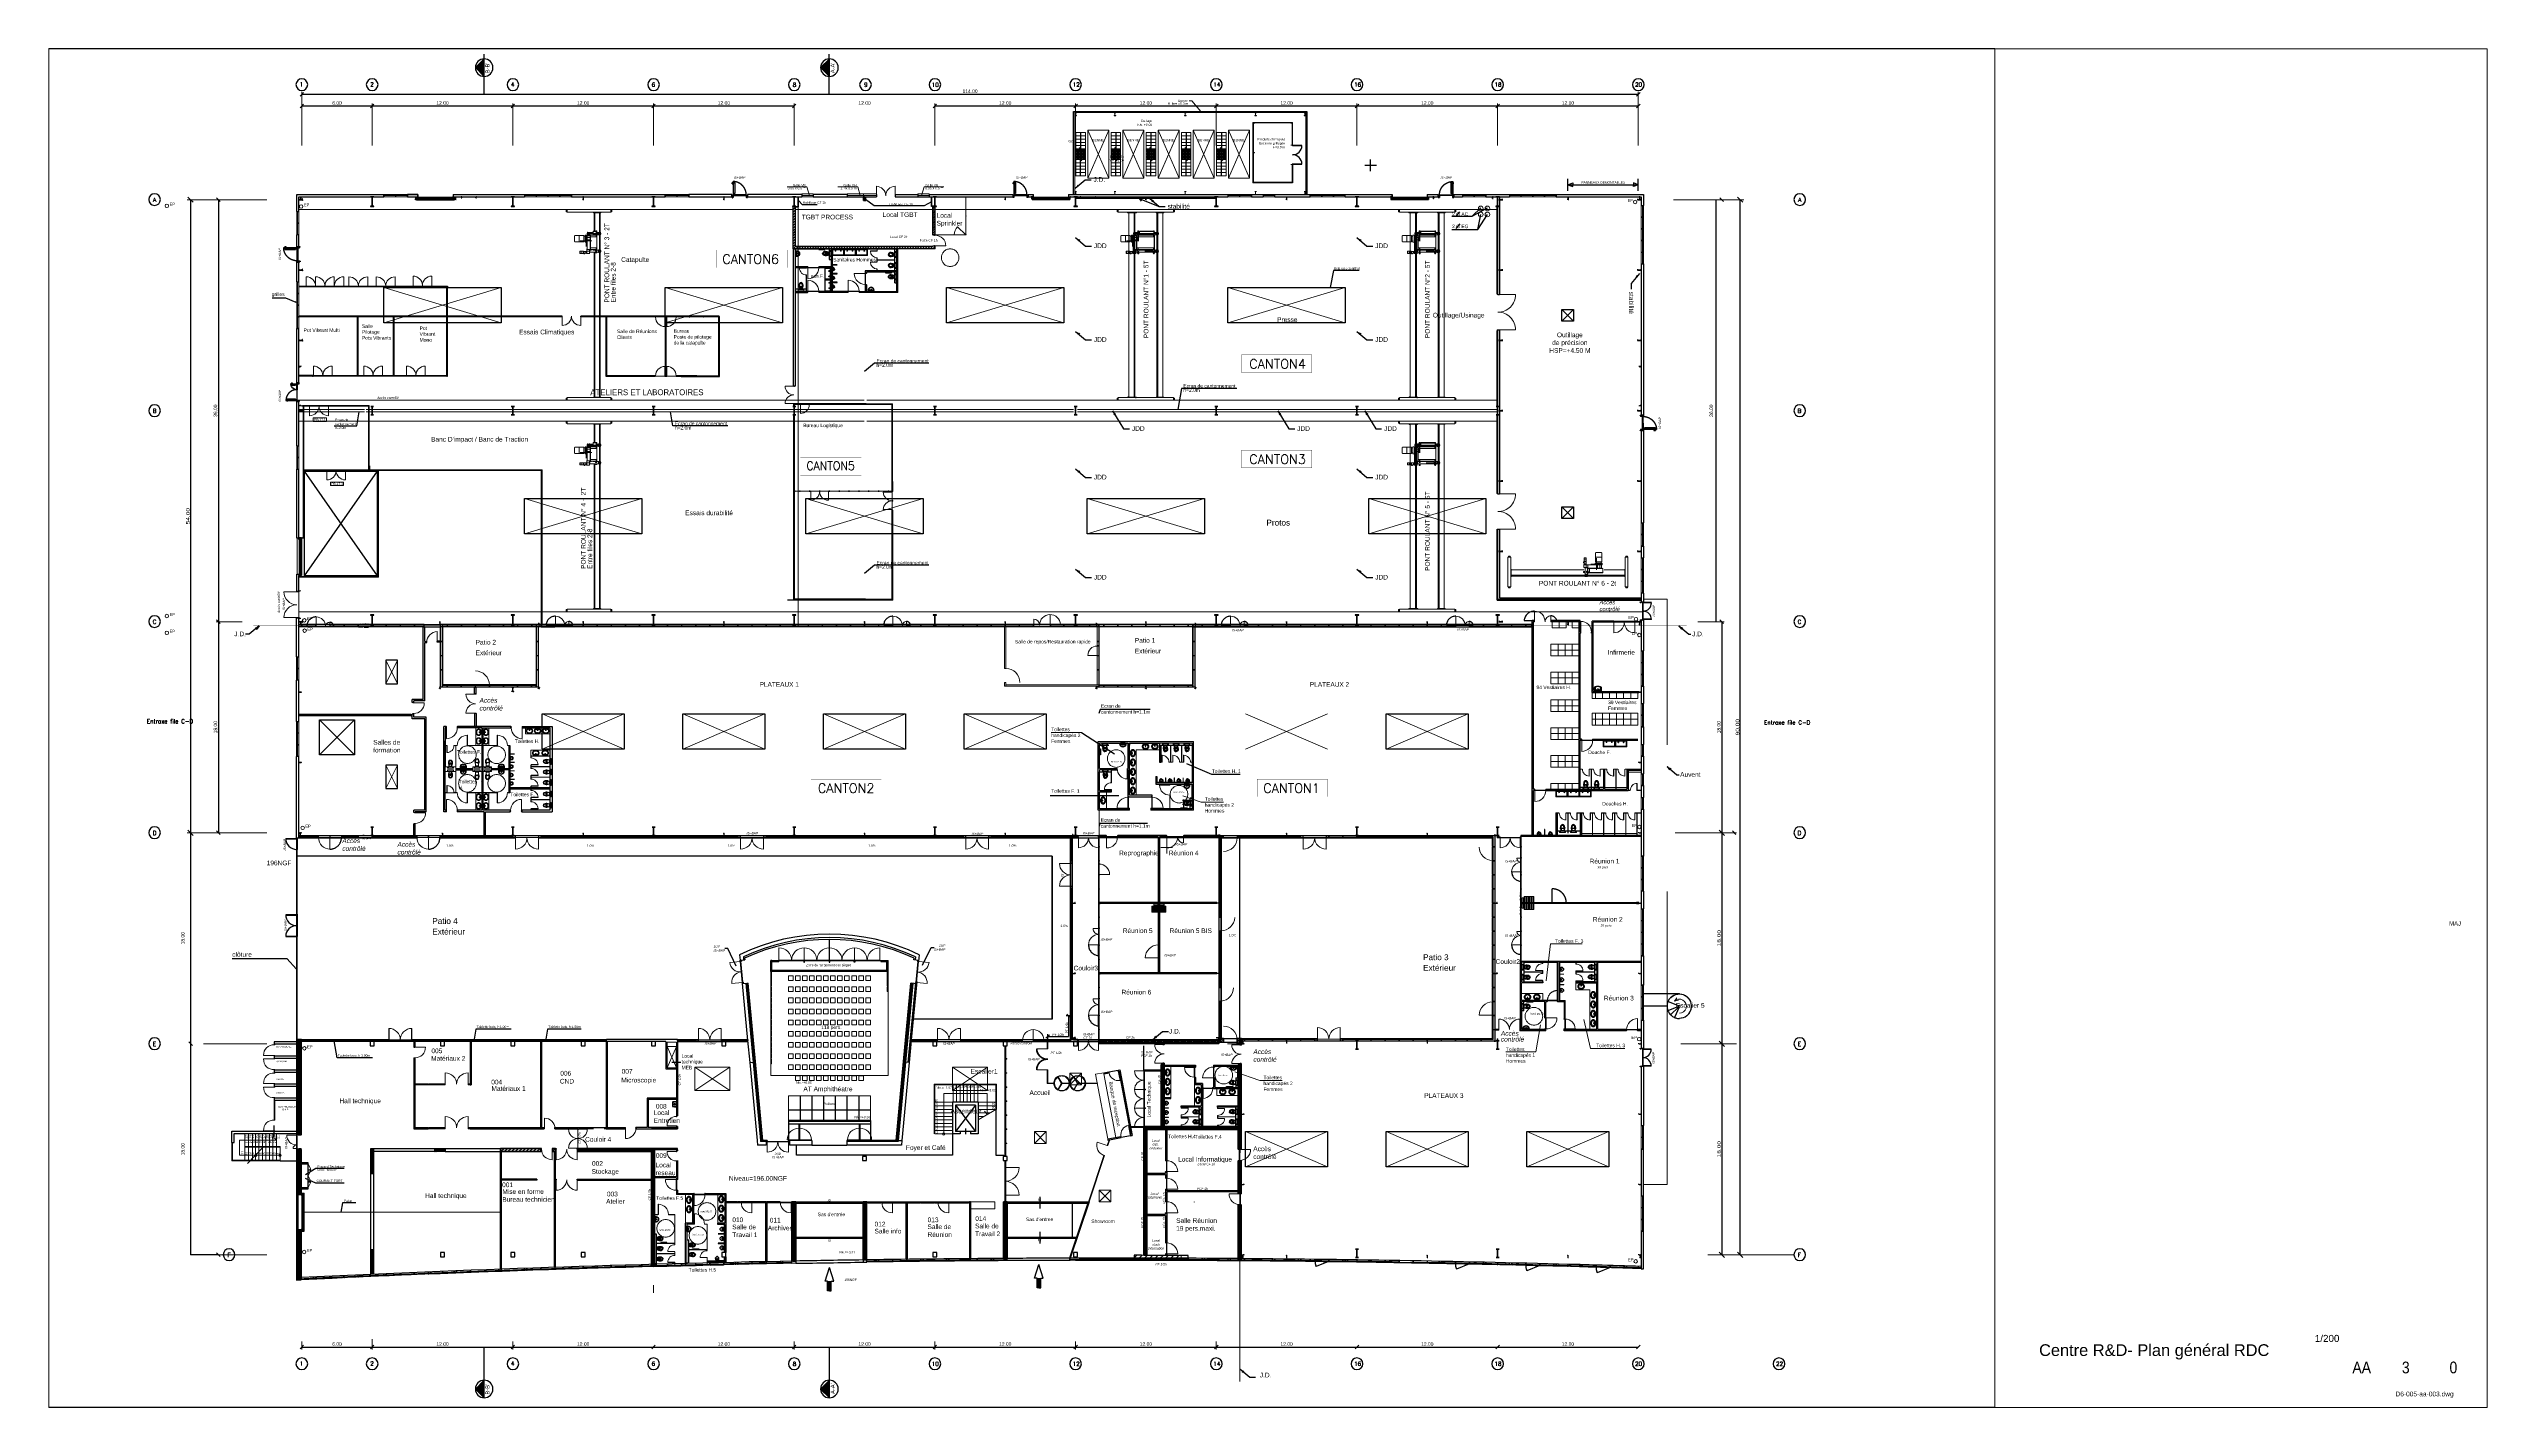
# Paper-space layout 'Plan général RDC' of a CAD drawing. Header units: metres. Extents: x 484 to 1524, y 172 to 751.
# The model-space entities are those that its viewports show. They can reach past a viewport. Long polylines and large blocks are cut down to what shows.
import ezdxf
from ezdxf.enums import TextEntityAlignment as Align

# ---------------------------------------------------------------- set-up
doc = ezdxf.new("R2010")
doc.units = ezdxf.units.M
doc.header["$LTSCALE"] = 2
doc.header["$MEASUREMENT"] = 0
doc.header["$PDMODE"] = 2
doc.header["$PDSIZE"] = 500
for name, pattern in [('( Dashed )', [0.75, 0.5, -0.25]), ('( Hidden )', [0.375, 0.25, -0.125]), ('AM_ISO09W050', [22.5, 12, -1.5, 3, -1.5, 3, -1.5]), ('CACHE', [0.375, 0.25, -0.125]), ('CONTINU', [0]), ('DASHDOT', [2, 1.25, -0.25, 0.25, -0.25]), ('DCAD_Dashed', [33, 21, -12]), ('Planta_2$0$CACHE', [0.375, 0.25, -0.125]), ('STYLE_06', [2.08328, 1.25, -0.41656, 0.13886, -0.27786]), ('STYLE_12', [0.46875, 0.3125, -0.15625])]:
    doc.linetypes.add(name, pattern=pattern)
for name, color, linetype in [('0.01', 8, 'Continuous'), ('0.03ITTEN', 8, 'STYLE_06'), ('0.03M', 254, 'Continuous'), ('0.1TEN', 133, 'Planta_2$0$CACHE'), ('1', 5, 'Continuous'), ('16', 112, 'Continuous'), ('20', 3, 'Continuous'), ('CENTRO', 7, 'DASHDOT'), ('CFD-Shell Sectional doors', 7, 'Continuous'), ('CFD-Tech Plumbing', 7, 'Continuous'), ('CFD-Text', 7, 'Continuous'), ('Dalle désolidarisée atelier', 1, 'AM_ISO09W050'), ('hojo', 255, 'Continuous'), ('IMPLANT_GENERALE_PD2', 7, 'Continuous'), ('MOJI', 7, 'Continuous'), ('roads', 7, 'Continuous'), ('slh-aa-joint de désolidarisation', 1, 'Continuous'), ('ST POTEAU', 160, 'Continuous'), ('SUMPO 400', 6, 'Continuous'), ('X-carpinterias', 4, 'Continuous')]:
    doc.layers.add(name, color=color, linetype=linetype)
for name, color, linetype, lineweight in [('0.03', 151, 'Continuous', 5), ('0.03TEN', 8, 'STYLE_12', 5), ('0.10', 92, 'Continuous', 9), ('0.15', 5, 'Continuous', 15), ('0.30', 1, 'Continuous', 30), ('Bande blanche', 7, 'Continuous', 30), ('batiment', 7, 'Continuous', 0), ('Canalis 400 A - 250 A KSA et KNA', 5, 'AM_ISO09W050', 20), ('Cloison Faurecia', 5, 'Continuous', 13), ('cm', 133, 'Continuous', 0), ('Essais', 4, 'Continuous', 0), ('slh-aa-caillebottis', 9, 'Continuous', 0), ('slh-aa-cartouche', 7, 'Continuous', 0), ('slh-aa-chassis', 3, 'Continuous', 0), ('slh-aa-dallage', 7, 'Continuous', 0), ('slh-aa-doublage', 253, 'Continuous', 0), ('slh-aa-EP', 2, 'Continuous', 0), ('slh-aa-garde-corps', 1, 'Continuous', 0), ('slh-aa-grillage', 1, 'Continuous', 0), ('slh-aa-non visible sur plan fpf', 7, 'Continuous', 0), ('slh-aa-profilés', 6, 'Continuous', 0), ('slh-aa-pénétration réseaux', 5, 'Continuous', 0), ('slh-aa-reservation', 3, 'Continuous', 0), ('slh-aa-sanitaires', 5, 'Continuous', 0), ('slh-aa-textes', 8, 'Continuous', 0)]:
    doc.layers.add(name, color=color, linetype=linetype, lineweight=lineweight)
doc.styles.add('A030-07$0$ROMANS', font='romans')
doc.styles.add('arial', font='arial.ttf')
doc.styles.add('Style-Arial', font='arial.ttf')
doc.dimstyles.new('400', dxfattribs={"dimtxt": 300, "dimasz": 450, "dimexe": 300, "dimexo": 150, "dimgap": 75, "dimtad": 1, "dimlfac": 0.001, "dimzin": 3, "dimdsep": 46, "dimtxsty": 'Style-Arial', "dimblk": 'OBLIQUE', "dimcen": 900, "dimclrd": 256, "dimclre": 256, "dimazin": 3, "dimtfac": 1, "dimtofl": 0, "dimtmove": 1, "dimatfit": 3, "dimldrblk": 'DOTSMALL', "dimfxl": 1, "dimfrac": 2, "dimtzin": 3, "dimlwd": -1, "dimlwe": 0, "dimarcsym": 0})
pattern_1 = [(135, (0, 0), (-67.35192, -67.35192), [])]
pattern_2 = [(40.5, (188110, 273110), (-129.89, 152.081), [])]

# ---------------------------------------------------------------- blocks, each defined once
blk = doc.blocks.new('fleche rouge')
at = {"color": 1}
for points in [[(-99.69, 80.69), (-104.3, 79.21)], [(-99.69, 77.74), (-104.3, 79.21)], [(-96.33, 79.22), (-96.33, 79.85), (-99.69, 79.85), (-99.69, 80.69)], [(-96.33, 79.21), (-96.33, 78.58), (-99.69, 78.58), (-99.69, 77.74)]]:
    blk.add_lwpolyline(points, dxfattribs=at)
for points in [[(-99.69, 80.69), (-104.3, 79.21), (-99.69, 77.74), (-99.69, 80.69)], [(-99.69, 77.74), (-99.69, 80.69), (-104.3, 79.21), (-99.69, 77.74)], [(-96.33, 79.85), (-99.69, 79.85), (-99.69, 78.58), (-96.33, 78.58)], [(-96.33, 79.85), (-99.69, 78.58), (-96.33, 78.58), (-99.69, 79.85)]]:
    blk.add_solid(points, dxfattribs=at)
blk = doc.blocks.new('BAT-P')
for p, q in [((-26, 61), (-40, 0)), ((-40, 0), (40, 0)), ((-21, 65), (21, 65)), ((26, 61), (40, 0))]:
    blk.add_line(p, q)
for centre, start, end in [((-21, 60), 90, 166.67108), ((21, 60), 12.65941, 90)]:
    blk.add_arc(centre, 5, start, end)
at = {"layer": 'CENTRO', "color": 2, "linetype": 'DASHDOT'}
blk.add_line((0, -52), (0, 71), dxfattribs=at)
blk = doc.blocks.new('bowl')
at = {"layer": 'CFD-Tech Plumbing'}
for p, q in [((-178, 12), (-66, 12)), ((-122, 4), (-70, 4)), ((-30, 3), (-6, 3)), ((-20, 203), (-20, 0)), ((-20, 0), (-20, -203)), ((-6, -3), (-6, 3)), ((0, -229), (0, 229)), ((-66, -12), (-178, -12)), ((-70, -4), (-122, -4)), ((-6, -3), (-30, -3))]:
    blk.add_line(p, q, dxfattribs=at)
for centre, radius, start, end in [((-100, 0), 250, 66.42181, 293.57819), ((-100, 0), 225, 70.99921, 289.00079), ((-184, 128), 72.4, 11.77716, 123.26184), ((-170, 127), 80, 1.71405, 114.98755), ((-152, 108), 105, 14.93961, 115.74646), ((-160, 0), 31.5, 23.37987, 336.62013), ((-157, 0), 24.8, 149.71071, 210.28929), ((-200, 0), 24.8, 329.71071, 30.28929), ((-160, 0), 20, 38.68219, 141.31781), ((-194, 0), 24.8, 329.71071, 30.28929), ((-82, 0), 40, 174.26083, 185.73917), ((-1405, 0), 1300, 0.55093, 6.28827), ((-70, 130), 20, 181.71405, 14.93958), ((-50, 0), 27.5, 6.26291, 152.96431), ((-50, 0), 20.5, 90, 270), ((-64, 4), 1.7, 90, 270), ((-64, 4), 1.7, 270, 90), ((-50, 0), 20.5, 270, 90), ((-30, 203), 10, 0, 70.99927), ((-184, -128), 72.4, 236.73816, 349.66806), ((-170, -127), 80, 245.01245, 358.28595), ((-152, -108), 105, 244.25354, 345.06039), ((-160, 0), 20, 218.68219, 321.31781), ((-1405, 0), 1300, 353.78851, 359.44907), ((-70, -130), 20, 345.06042, 178.28601), ((-50, 0), 27.5, 207.03569, 353.73709), ((-64, -4), 1.7, 90, 270), ((-64, -4), 1.7, 270, 90), ((-30, -203), 10, 289.00073, 0)]:
    blk.add_arc(centre, radius, start, end, dxfattribs=at)
blk = doc.blocks.new('toilet')
for points in [[(295, 180, 0.0624523), (190, 167, 0.0842396), (114, 133, -0.1603619), (89, 126, 0.0044782), (0, 130), (0, 0), (0, -130, 0.0044782), (89, -126, -0.1603619), (114, -133, 0.0842396), (190, -167, 0.0624523), (295, -180)], [(0, -120), (2, -120, 0.3055698), (7, -116, 0.0578878), (19, -72, 0.0383357), (25, 0, 0.0383357), (19, 72, 0.0578878), (7, 116, 0.3055698), (2, 120), (0, 120)], [(300, 135, 0.0319368), (274, 133, 0.2847931), (208, 80, 0.0835187), (195, 0, 0.0835187), (208, -80, 0.2847931), (274, -133, 0.0319368), (300, -135)], [(300, 125, 0.0319368), (275, 123, 0.2847931), (218, 77, 0.0835187), (205, 0, 0.0835187), (218, -77, 0.2847931), (275, -123, 0.0319368), (300, -125)]]:
    blk.add_lwpolyline(points, format="xyb")
blk.add_lwpolyline([(5, 115), (5, 0), (5, -115)])
blk.add_lwpolyline([(249, 39, 0.3213232), (236, 28, 0.058759), (232, 0, 0.058759), (236, -28, 0.3213234), (249, -39, 0.0622136), (298, -37, 0.2929414), (326, -12, 0.0651895), (328, 0, 0.0651895), (326, 12, 0.2929414), (298, 37, 0.0622136)], format="xyb", close=True)
for centre in [(120, 78), (120, -78)]:
    blk.add_circle(centre, 7.5)
at = {"extrusion": (0, 0, -1)}
blk.add_ellipse((295, 0), major_axis=(-255, 0), ratio=0.7058276, start_param=1.5706465, end_param=3.1412919, dxfattribs=at)
blk.add_ellipse((295, 0), major_axis=(255, 0), ratio=0.7058275, start_param=4.7120545, end_param=6.2825139)
for points, knots in [([(300, 135), (307, 135), (314, 135), (335, 133), (348, 132), (374, 126), (386, 123), (410, 115), (421, 110), (441, 98), (451, 92), (468, 78), (475, 71), (488, 55), (493, 46), (500, 31), (502, 24), (504, 11), (505, 5), (505, 0)], [1.5707963, 1.5707963, 1.5707963, 1.5707963, 1.6757762, 1.6757762, 1.8738843, 1.8738843, 2.0719925, 2.0719925, 2.2701006, 2.2701006, 2.4682088, 2.4682088, 2.666317, 2.666317, 2.8644251, 2.8644251, 3.0224583, 3.0224583, 3.1415927, 3.1415927, 3.1415927, 3.1415927]), ([(300, 125), (307, 125), (314, 125), (334, 123), (347, 122), (373, 116), (386, 113), (409, 104), (420, 99), (438, 88), (445, 84), (458, 73), (464, 67), (475, 56), (479, 50), (486, 37), (489, 31), (493, 18), (494, 11), (495, 3), (495, 2), (495, 0)], [1.5707963, 1.5707963, 1.5707963, 1.5707963, 1.6744282, 1.6744282, 1.8816919, 1.8816919, 2.0889556, 2.0889556, 2.2962193, 2.2962193, 2.4569539, 2.4569539, 2.6188708, 2.6188708, 2.7807878, 2.7807878, 2.9427047, 2.9427047, 3.1046216, 3.1046216, 3.1415927, 3.1415927, 3.1415927, 3.1415927]), ([(300, -125), (307, -125), (314, -125), (334, -123), (347, -122), (373, -116), (386, -113), (409, -104), (420, -99), (438, -88), (445, -84), (458, -73), (464, -67), (475, -56), (479, -50), (486, -37), (489, -31), (493, -18), (494, -11), (495, -3), (495, -2), (495, 0)], [1.5707963, 1.5707963, 1.5707963, 1.5707963, 1.6744282, 1.6744282, 1.8816919, 1.8816919, 2.0889556, 2.0889556, 2.2962193, 2.2962193, 2.4569539, 2.4569539, 2.6188708, 2.6188708, 2.7807878, 2.7807878, 2.9427047, 2.9427047, 3.1046216, 3.1046216, 3.1415927, 3.1415927, 3.1415927, 3.1415927]), ([(300, -135), (307, -135), (314, -135), (335, -133), (348, -132), (374, -126), (386, -123), (410, -115), (421, -110), (441, -98), (451, -92), (468, -78), (475, -71), (488, -55), (493, -46), (500, -31), (502, -24), (504, -11), (505, -5), (505, 0)], [1.5707963, 1.5707963, 1.5707963, 1.5707963, 1.6757762, 1.6757762, 1.8738843, 1.8738843, 2.0719925, 2.0719925, 2.2701006, 2.2701006, 2.4682088, 2.4682088, 2.666317, 2.666317, 2.8644251, 2.8644251, 3.0224583, 3.0224583, 3.1415927, 3.1415927, 3.1415927, 3.1415927])]:
    blk.add_open_spline(points, degree=3, knots=knots)
blk = doc.blocks.new('A$C78B22ED9')
for p, q in [((0, 0), (0, 10)), ((0, 10), (3, 10)), ((0, 0), (0, -10)), ((0, -10), (3, -10))]:
    blk.add_line(p, q)
at = {"flags": 128}
for points in [[(10, 15), (9, 15), (9, 14), (8, 14), (7, 14), (6, 13), (5, 12), (5, 11), (4, 10), (3, 9), (3, 8), (3, 7), (2, 6), (2, 4), (2, 3), (2, 1), (2, 0)], [(10, 11), (10, 11), (10, 11), (9, 11), (9, 11), (9, 10), (8, 10), (8, 9), (7, 8), (7, 8), (7, 7), (6, 6), (6, 5), (6, 4), (5, 2), (5, 1), (5, 0)], [(29, 0), (29, 1), (29, 3), (29, 4), (28, 5), (28, 6), (27, 7), (26, 8), (25, 9), (24, 10), (23, 11), (21, 12), (20, 13), (18, 13), (17, 14), (15, 14), (14, 15), (12, 15), (10, 15)], [(26, 0), (26, 1), (25, 2), (25, 3), (25, 4), (24, 5), (23, 6), (22, 7), (21, 7), (20, 8), (19, 9), (18, 9), (16, 10), (15, 10), (13, 11), (12, 11), (10, 11)], [(23, 0), (23, 1), (23, 2), (23, 3), (23, 4), (22, 4), (21, 5), (21, 6), (20, 7), (19, 8), (18, 8), (17, 9), (15, 10), (14, 10), (13, 10), (11, 11), (10, 11)]]:
    blk.add_lwpolyline(points, dxfattribs=at)
at = {"extrusion": (0, 0, -1), "flags": 128}
for points in [[(-10, -15), (-9, -15), (-9, -14), (-8, -14), (-7, -14), (-6, -13), (-5, -12), (-5, -11), (-4, -10), (-3, -9), (-3, -8), (-3, -7), (-2, -6), (-2, -4), (-2, -3), (-2, -1), (-2, 0)], [(-10, -11), (-10, -11), (-10, -11), (-9, -11), (-9, -11), (-9, -10), (-8, -10), (-8, -9), (-7, -8), (-7, -8), (-7, -7), (-6, -6), (-6, -5), (-6, -4), (-5, -2), (-5, -1), (-5, 0)], [(-23, 0), (-23, -1), (-23, -2), (-23, -3), (-23, -4), (-22, -4), (-21, -5), (-21, -6), (-20, -7), (-19, -8), (-18, -8), (-17, -9), (-15, -10), (-14, -10), (-13, -10), (-11, -11), (-10, -11)], [(-26, 0), (-26, -1), (-25, -2), (-25, -3), (-25, -4), (-24, -5), (-23, -6), (-22, -7), (-21, -7), (-20, -8), (-19, -9), (-18, -9), (-16, -10), (-15, -10), (-13, -11), (-12, -11), (-10, -11)], [(-29, 0), (-29, -1), (-29, -3), (-29, -4), (-28, -5), (-28, -6), (-27, -7), (-26, -8), (-25, -9), (-24, -10), (-23, -11), (-21, -12), (-20, -13), (-18, -13), (-17, -14), (-15, -14), (-14, -15), (-12, -15), (-10, -15)]]:
    blk.add_lwpolyline(points, dxfattribs=at)
blk.add_circle((3, 0), 0.75)
for centre, radius, start, end in [((3, 12), 2, 270, 325.4879), ((6, 0), 2.5, 265.4114, 102.8802), ((3, -12), 2, 34.5121, 90)]:
    blk.add_arc(centre, radius, start, end)
blk = doc.blocks.new('bagno')
for p, q in [((0, 130), (0, 0)), ((0, 120), (2, 120)), ((5, 115), (5, 0)), ((0, -130), (0, 0)), ((0, -120), (2, -120)), ((5, -115), (5, 0))]:
    blk.add_line(p, q)
for centre in [(120, 77), (120, -78)]:
    blk.add_circle(centre, 7.5)
for centre, radius, start, end in [((-162, -4867), 5000, 87.1153, 88.14007), ((2, 114), 6, 22.03372, 90), ((-178, 41), 200, 8.7816, 22.03372), ((-445, 0), 470, 0, 8.7816), ((-445, 0), 470, 351.2184, 0), ((91, 166), 40, 266.91908, 303.55535), ((252, -75), 250, 104.29446, 123.55535), ((295, -245), 425, 90, 104.29446), ((440, 0), 245, 160.90325, 180), ((440, 0), 235, 160.90325, 180), ((284, 54), 80, 97.31689, 160.90325), ((284, 54), 70, 97.31689, 160.90325), ((352, 0), 120, 166.54889, 180), ((250, 24), 15, 95.29521, 166.54889), ((264, -160), 200, 80.2292, 94.46915), ((300, -70), 205, 90, 97.31689), ((300, -70), 195, 90, 97.31689), ((292, 3), 35, 14.91923, 80.2292), ((283, 0), 45, 0, 14.91923), ((-162, 4867), 5000, 271.85993, 272.8847), ((2, -114), 6, 270, 337.96628), ((-178, -41), 200, 337.96628, 351.2184), ((91, -166), 40, 56.44465, 93.08092), ((252, 75), 250, 236.44465, 255.70554), ((295, 245), 425, 255.70554, 270), ((440, 0), 245, 180, 199.09675), ((440, 0), 235, 180, 199.09675), ((284, -54), 80, 199.09675, 262.68311), ((284, -54), 70, 199.09675, 262.68311), ((352, 0), 120, 180, 193.45111), ((250, -24), 15, 193.45111, 264.70479), ((264, 160), 200, 265.53085, 279.7708), ((300, 70), 205, 262.68311, 270), ((300, 70), 195, 262.68311, 270), ((292, -3), 35, 279.7708, 345.08077), ((283, 0), 45, 345.08077, 0)]:
    blk.add_arc(centre, radius, start, end)
at = {"extrusion": (0, 0, -1)}
blk.add_ellipse((295, 0), major_axis=(-255, 0), ratio=0.7058824, start_param=1.5707963, end_param=3.1415927, dxfattribs=at)
blk.add_ellipse((295, 0), major_axis=(-255, 0), ratio=0.7058824, start_param=1.5707963, end_param=3.1415927)
for points, knots in [([(300, 135), (307, 135), (314, 135), (335, 133), (348, 132), (374, 126), (386, 123), (410, 115), (421, 110), (441, 98), (451, 92), (468, 78), (475, 71), (488, 55), (493, 46), (500, 31), (502, 24), (504, 11), (505, 5), (505, 0)], [1.5707963, 1.5707963, 1.5707963, 1.5707963, 1.6757762, 1.6757762, 1.8738843, 1.8738843, 2.0719925, 2.0719925, 2.2701006, 2.2701006, 2.4682088, 2.4682088, 2.666317, 2.666317, 2.8644251, 2.8644251, 3.0224583, 3.0224583, 3.1415927, 3.1415927, 3.1415927, 3.1415927]), ([(300, 125), (307, 125), (314, 125), (334, 123), (347, 122), (373, 116), (386, 113), (409, 104), (420, 99), (438, 88), (445, 84), (458, 73), (464, 67), (475, 56), (479, 50), (486, 37), (489, 31), (493, 18), (494, 11), (495, 3), (495, 2), (495, 0)], [1.5707963, 1.5707963, 1.5707963, 1.5707963, 1.6744282, 1.6744282, 1.8816919, 1.8816919, 2.0889556, 2.0889556, 2.2962193, 2.2962193, 2.4569539, 2.4569539, 2.6188708, 2.6188708, 2.7807878, 2.7807878, 2.9427047, 2.9427047, 3.1046216, 3.1046216, 3.1415927, 3.1415927, 3.1415927, 3.1415927]), ([(300, -125), (307, -125), (314, -125), (334, -123), (347, -122), (373, -116), (386, -113), (409, -104), (420, -99), (438, -88), (445, -84), (458, -73), (464, -67), (475, -56), (479, -50), (486, -37), (489, -31), (493, -18), (494, -11), (495, -3), (495, -2), (495, 0)], [1.5707963, 1.5707963, 1.5707963, 1.5707963, 1.6744282, 1.6744282, 1.8816919, 1.8816919, 2.0889556, 2.0889556, 2.2962193, 2.2962193, 2.4569539, 2.4569539, 2.6188708, 2.6188708, 2.7807878, 2.7807878, 2.9427047, 2.9427047, 3.1046216, 3.1046216, 3.1415927, 3.1415927, 3.1415927, 3.1415927]), ([(300, -135), (307, -135), (314, -135), (335, -133), (348, -132), (374, -126), (386, -123), (410, -115), (421, -110), (441, -98), (451, -92), (468, -78), (475, -71), (488, -55), (493, -46), (500, -31), (502, -24), (504, -11), (505, -5), (505, 0)], [1.5707963, 1.5707963, 1.5707963, 1.5707963, 1.6757762, 1.6757762, 1.8738843, 1.8738843, 2.0719925, 2.0719925, 2.2701006, 2.2701006, 2.4682088, 2.4682088, 2.666317, 2.666317, 2.8644251, 2.8644251, 3.0224583, 3.0224583, 3.1415927, 3.1415927, 3.1415927, 3.1415927])]:
    blk.add_open_spline(points, degree=3, knots=knots)
blk = doc.blocks.new('洗面台')
for p, q in [((-12, -128), (-12, -240)), ((-4, -132), (-4, -184)), ((-3, -68), (-3, -92)), ((-3, -68), (3, -68)), ((3, -92), (3, -68)), ((4, -184), (4, -132)), ((12, -240), (12, -128))]:
    blk.add_line(p, q)
for points in [[(-3, -70, 0), (-17, -70, 0), (-31, -71, 0), (-44, -73, 0), (-58, -75, 0), (-71, -77, 0), (-85, -80, 0), (-98, -84, 0), (-111, -88, 0), (-123, -92, 0), (-135, -97, 0), (-147, -103, 0), (-159, -109, 0), (-170, -115, 0), (-181, -122, 0), (-191, -129, 0), (-201, -136, 0), (-211, -144, 0), (-220, -153, 0), (-228, -161, 0), (-236, -170, 0), (-243, -179, 0), (-250, -189, 0), (-256, -199, 0), (-262, -209, 0), (-267, -219, 0), (-271, -229, 0), (-274, -240, 0), (-277, -250, 0), (-280, -261, 0), (-281, -272, 0), (-282, -283, 0), (-282, -294, 0), (-282, -305, 0), (-281, -315, 0), (-279, -326, 0), (-277, -337, 0), (-274, -348, 0), (-270, -358, 0), (-266, -368, 0), (-261, -378, 0), (-255, -388, 0), (-249, -398, 0), (-242, -408, 0), (-234, -417, 0), (-226, -426, 0), (-218, -434, 0), (-209, -442, 0), (-199, -450, 0), (-189, -458, 0), (-179, -465, 0), (-168, -472, 0), (-156, -478, 0), (-145, -484, 0), (-133, -489, 0), (-120, -494, 0), (-108, -498, 0), (-95, -502, 0), (-82, -505, 0), (-68, -508, 0), (-55, -511, 0), (-41, -513, 0), (-28, -514, 0), (-14, -515, 0), (0, -515, 0), (14, -515, 0), (28, -514, 0), (41, -513, 0), (55, -511, 0), (68, -508, 0), (82, -505, 0), (95, -502, 0), (108, -498, 0), (120, -494, 0), (133, -489, 0), (145, -484, 0), (156, -478, 0), (168, -472, 0), (179, -465, 0), (189, -458, 0), (199, -450, 0), (209, -442, 0), (218, -434, 0), (226, -426, 0), (234, -417, 0), (242, -408, 0), (249, -398, 0), (255, -388, 0), (261, -378, 0), (266, -368, 0), (270, -358, 0), (274, -348, 0), (277, -337, 0), (279, -326, 0), (281, -315, 0), (282, -305, 0), (283, -294, 0), (282, -283, 0), (281, -272, 0), (280, -261, 0), (277, -250, 0), (274, -240, 0), (271, -229, 0), (267, -219, 0), (262, -209, 0), (256, -199, 0), (250, -189, 0), (243, -179, 0), (236, -170, 0), (228, -161, 0), (220, -153, 0), (211, -144, 0), (201, -136, 0), (191, -129, 0), (181, -122, 0), (170, -115, 0), (159, -109, 0), (147, -103, 0), (135, -97, 0), (123, -92, 0), (111, -88, 0), (98, -84, 0), (85, -80, 0), (71, -77, 0), (58, -75, 0), (44, -73, 0), (31, -71, 0), (17, -70, 0), (3, -70, 0)], [(-12, -150, 0), (-15, -150, 0), (-18, -150, 0), (-21, -151, 0), (-24, -151, 0), (-26, -151, 0), (-29, -151, 0), (-32, -151, 0), (-35, -152, 0), (-37, -152, 0), (-40, -152, 0), (-43, -152, 0), (-46, -153, 0), (-48, -153, 0), (-51, -153, 0), (-54, -154, 0), (-57, -154, 0), (-59, -155, 0), (-62, -155, 0), (-65, -155, 0), (-67, -156, 0), (-70, -156, 0), (-73, -157, 0), (-75, -158, 0), (-78, -158, 0), (-80, -159, 0), (-83, -159, 0), (-86, -160, 0), (-88, -160, 0), (-91, -161, 0), (-93, -162, 0), (-96, -162, 0), (-99, -163, 0), (-101, -164, 0), (-104, -165, 0), (-106, -165, 0), (-109, -166, 0), (-111, -167, 0), (-113, -168, 0), (-116, -169, 0), (-118, -169, 0), (-121, -170, 0), (-123, -171, 0), (-125, -172, 0), (-128, -173, 0), (-130, -174, 0), (-132, -175, 0), (-135, -176, 0), (-137, -177, 0), (-139, -178, 0), (-141, -179, 0), (-144, -180, 0), (-146, -181, 0), (-148, -182, 0), (-150, -183, 0), (-152, -184, 0), (-154, -185, 0), (-157, -186, 0), (-159, -187, 0), (-161, -189, 0), (-163, -190, 0), (-165, -191, 0), (-167, -192, 0), (-169, -193, 0), (-171, -194, 0), (-172, -196, 0), (-174, -197, 0), (-176, -198, 0), (-178, -199, 0), (-180, -201, 0), (-182, -202, 0), (-183, -203, 0), (-185, -205, 0), (-187, -206, 0), (-188, -207, 0), (-190, -209, 0), (-192, -210, 0), (-193, -211, 0), (-195, -213, 0), (-196, -214, 0), (-198, -216, 0), (-199, -217, 0), (-201, -219, 0), (-202, -220, 0), (-204, -221, 0), (-205, -223, 0), (-206, -224, 0), (-208, -226, 0), (-209, -227, 0), (-210, -229, 0), (-212, -230, 0), (-213, -232, 0), (-214, -234, 0), (-215, -235, 0), (-216, -237, 0), (-217, -238, 0), (-218, -240, 0), (-219, -241, 0), (-220, -243, 0), (-221, -244, 0), (-222, -246, 0), (-223, -248, 0), (-224, -249, 0), (-225, -251, 0), (-226, -253, 0), (-226, -254, 0), (-227, -256, 0), (-228, -257, 0), (-228, -259, 0), (-229, -261, 0), (-230, -262, 0), (-230, -264, 0), (-231, -266, 0), (-231, -267, 0), (-232, -269, 0), (-232, -271, 0), (-233, -272, 0), (-233, -274, 0), (-233, -276, 0), (-234, -277, 0), (-234, -279, 0), (-234, -281, 0), (-234, -282, 0), (-235, -284, 0), (-235, -286, 0), (-235, -287, 0), (-235, -289, 0), (-235, -291, 0), (-235, -293, 0)], [(-235, -293, 0), (-235, -297, 0), (-235, -301, 0), (-234, -306, 0), (-234, -310, 0), (-233, -314, 0), (-232, -319, 0), (-232, -323, 0), (-230, -327, 0), (-229, -331, 0), (-228, -336, 0), (-226, -340, 0), (-225, -344, 0), (-223, -348, 0), (-221, -352, 0), (-219, -356, 0), (-217, -360, 0), (-215, -364, 0), (-212, -368, 0), (-210, -372, 0), (-207, -376, 0), (-204, -380, 0), (-202, -384, 0), (-199, -387, 0), (-195, -391, 0), (-192, -395, 0), (-189, -398, 0), (-185, -402, 0), (-182, -405, 0), (-178, -408, 0), (-174, -412, 0), (-170, -415, 0), (-166, -418, 0), (-162, -421, 0), (-158, -424, 0), (-153, -427, 0), (-149, -430, 0), (-145, -432, 0), (-140, -435, 0), (-135, -438, 0), (-131, -440, 0), (-126, -442, 0), (-121, -445, 0), (-116, -447, 0), (-111, -449, 0), (-106, -451, 0), (-100, -453, 0), (-95, -455, 0), (-90, -456, 0), (-85, -458, 0), (-79, -460, 0), (-74, -461, 0), (-68, -462, 0), (-63, -464, 0), (-57, -465, 0), (-51, -466, 0), (-46, -467, 0), (-40, -467, 0), (-34, -468, 0), (-29, -469, 0), (-23, -469, 0), (-17, -470, 0), (-12, -470, 0), (-6, -470, 0), (0, -470, 0), (6, -470, 0), (12, -470, 0), (17, -470, 0), (23, -469, 0), (29, -469, 0), (34, -468, 0), (40, -467, 0), (46, -467, 0), (51, -466, 0), (57, -465, 0), (63, -464, 0), (68, -462, 0), (74, -461, 0), (79, -460, 0), (85, -458, 0), (90, -456, 0), (95, -455, 0), (100, -453, 0), (106, -451, 0), (111, -449, 0), (116, -447, 0), (121, -445, 0), (126, -442, 0), (131, -440, 0), (135, -438, 0), (140, -435, 0), (145, -432, 0), (149, -430, 0), (153, -427, 0), (158, -424, 0), (162, -421, 0), (166, -418, 0), (170, -415, 0), (174, -412, 0), (178, -408, 0), (182, -405, 0), (185, -402, 0), (189, -398, 0), (192, -395, 0), (195, -391, 0), (199, -387, 0), (202, -384, 0), (204, -380, 0), (207, -376, 0), (210, -372, 0), (212, -368, 0), (215, -364, 0), (217, -360, 0), (219, -356, 0), (221, -352, 0), (223, -348, 0), (225, -344, 0), (226, -340, 0), (228, -336, 0), (229, -331, 0), (230, -327, 0), (232, -323, 0), (232, -319, 0), (233, -314, 0), (234, -310, 0), (234, -306, 0), (235, -301, 0), (235, -297, 0), (235, -293, 0)], [(-12, -456, 0), (-12, -456, 0), (-12, -456, 0), (-12, -457, 0), (-12, -457, 0), (-12, -457, 0), (-12, -458, 0), (-12, -458, 0), (-12, -458, 0), (-11, -459, 0), (-11, -459, 0), (-11, -459, 0), (-10, -460, 0), (-10, -460, 0), (-10, -460, 0), (-9, -460, 0), (-9, -461, 0), (-8, -461, 0), (-8, -461, 0), (-7, -461, 0), (-7, -462, 0), (-6, -462, 0), (-6, -462, 0), (-5, -462, 0), (-5, -462, 0), (-4, -462, 0), (-4, -462, 0), (-3, -463, 0), (-2, -463, 0), (-2, -463, 0), (-1, -463, 0), (-1, -463, 0), (0, -463, 0), (1, -463, 0), (1, -463, 0), (2, -463, 0), (2, -463, 0), (3, -463, 0), (4, -462, 0), (4, -462, 0), (5, -462, 0), (5, -462, 0), (6, -462, 0), (6, -462, 0), (7, -462, 0), (7, -461, 0), (8, -461, 0), (8, -461, 0), (9, -461, 0), (9, -460, 0), (10, -460, 0), (10, -460, 0), (10, -460, 0), (11, -459, 0), (11, -459, 0), (11, -459, 0), (12, -458, 0), (12, -458, 0), (12, -458, 0), (12, -457, 0), (12, -457, 0), (12, -457, 0), (12, -456, 0), (12, -456, 0), (12, -456, 0), (12, -455, 0), (12, -455, 0), (12, -454, 0), (12, -454, 0), (12, -454, 0), (12, -453, 0), (12, -453, 0), (12, -453, 0), (11, -452, 0), (11, -452, 0), (11, -452, 0), (10, -451, 0), (10, -451, 0), (10, -451, 0), (9, -451, 0), (9, -450, 0), (8, -450, 0), (8, -450, 0), (7, -450, 0), (7, -449, 0), (6, -449, 0), (6, -449, 0), (5, -449, 0), (5, -449, 0), (4, -449, 0), (4, -449, 0), (3, -448, 0), (2, -448, 0), (2, -448, 0), (1, -448, 0), (1, -448, 0), (0, -448, 0), (-1, -448, 0), (-1, -448, 0), (-2, -448, 0), (-2, -448, 0), (-3, -448, 0), (-4, -449, 0), (-4, -449, 0), (-5, -449, 0), (-5, -449, 0), (-6, -449, 0), (-6, -449, 0), (-7, -449, 0), (-7, -450, 0), (-8, -450, 0), (-8, -450, 0), (-9, -450, 0), (-9, -451, 0), (-10, -451, 0), (-10, -451, 0), (-10, -451, 0), (-11, -452, 0), (-11, -452, 0), (-11, -452, 0), (-12, -453, 0), (-12, -453, 0), (-12, -453, 0), (-12, -454, 0), (-12, -454, 0), (-12, -454, 0), (-12, -455, 0), (-12, -455, 0), (-12, -456, 0)], [(235, -293, 0), (235, -291, 0), (235, -289, 0), (235, -287, 0), (235, -286, 0), (235, -284, 0), (234, -282, 0), (234, -281, 0), (234, -279, 0), (234, -277, 0), (233, -276, 0), (233, -274, 0), (233, -272, 0), (232, -271, 0), (232, -269, 0), (231, -267, 0), (231, -266, 0), (230, -264, 0), (230, -262, 0), (229, -261, 0), (228, -259, 0), (228, -257, 0), (227, -256, 0), (226, -254, 0), (226, -253, 0), (225, -251, 0), (224, -249, 0), (223, -248, 0), (222, -246, 0), (221, -244, 0), (220, -243, 0), (219, -241, 0), (218, -240, 0), (217, -238, 0), (216, -237, 0), (215, -235, 0), (214, -234, 0), (213, -232, 0), (212, -230, 0), (210, -229, 0), (209, -227, 0), (208, -226, 0), (206, -224, 0), (205, -223, 0), (204, -221, 0), (202, -220, 0), (201, -219, 0), (199, -217, 0), (198, -216, 0), (196, -214, 0), (195, -213, 0), (193, -211, 0), (192, -210, 0), (190, -209, 0), (188, -207, 0), (187, -206, 0), (185, -205, 0), (183, -203, 0), (182, -202, 0), (180, -201, 0), (178, -199, 0), (176, -198, 0), (174, -197, 0), (172, -196, 0), (171, -194, 0), (169, -193, 0), (167, -192, 0), (165, -191, 0), (163, -190, 0), (161, -189, 0), (159, -187, 0), (157, -186, 0), (154, -185, 0), (152, -184, 0), (150, -183, 0), (148, -182, 0), (146, -181, 0), (144, -180, 0), (141, -179, 0), (139, -178, 0), (137, -177, 0), (135, -176, 0), (132, -175, 0), (130, -174, 0), (128, -173, 0), (125, -172, 0), (123, -171, 0), (121, -170, 0), (118, -169, 0), (116, -169, 0), (113, -168, 0), (111, -167, 0), (109, -166, 0), (106, -165, 0), (104, -165, 0), (101, -164, 0), (99, -163, 0), (96, -162, 0), (93, -162, 0), (91, -161, 0), (88, -160, 0), (86, -160, 0), (83, -159, 0), (80, -159, 0), (78, -158, 0), (75, -158, 0), (73, -157, 0), (70, -156, 0), (67, -156, 0), (65, -155, 0), (62, -155, 0), (59, -155, 0), (57, -154, 0), (54, -154, 0), (51, -153, 0), (48, -153, 0), (46, -153, 0), (43, -152, 0), (40, -152, 0), (37, -152, 0), (35, -152, 0), (32, -151, 0), (29, -151, 0), (26, -151, 0), (24, -151, 0), (21, -151, 0), (18, -150, 0), (15, -150, 0), (12, -150, 0)]]:
    blk.add_polyline3d(points)
for centre, radius, start, end in [((0, -230), 31.5, 113.37987, 66.62013), ((0, -112), 27.5, 96.26291, 242.96431), ((0, -230), 23.5, 122.13493, 57.86507), ((0, -112), 20.5, 0, 180), ((0, -112), 20.5, 180, 0), ((0, -256), 24.8, 59.71071, 120.28929), ((0, -262), 24.8, 59.71071, 120.28929), ((0, -219), 24.8, 239.71071, 300.28929), ((-4, -126), 1.7, 0, 180), ((-4, -126), 1.7, 180, 0), ((0, -144), 40, 264.26083, 275.73917), ((4, -126), 1.7, 0, 180), ((4, -126), 1.7, 180, 0), ((0, -112), 27.5, 297.03569, 83.73709), ((115, -293), 120, 0, 2.00702)]:
    blk.add_arc(centre, radius, start, end)
blk = doc.blocks.new('A$C222E2FC4')
for radius in [30, 7]:
    blk.add_circle((0, -170), radius)
for centre, radius, start, end in [((-151, 58), 115, 313.32093, 329.35946), ((151, 58), 115, 210.64054, 226.67907), ((79, -204), 235, 130.28297, 183.42738), ((-37, -202), 119, 187.83415, 234.96932), ((0, -210), 145, 90, 183.07554), ((-53, -212), 92.5, 183.9411, 220.74251), ((-42, -202), 107, 221.08113, 234.96932), ((-212, -449), 184, 34.18177, 54.58699), ((-217, -449), 196, 34.18177, 54.58699), ((0, -593), 573, 90, 97.18266), ((0, -310), 69.5, 210.32082, 329.67918), ((0, -301), 66.6, 214.1977, 325.8023), ((0, -593), 573, 82.81734, 90), ((0, -210), 145, 356.92446, 90), ((217, -449), 196, 125.41301, 145.81823), ((212, -449), 184, 125.41301, 145.81823), ((-79, -204), 235, 356.57262, 49.71703), ((42, -202), 107, 305.03068, 318.91887), ((37, -202), 119, 305.03068, 352.16585), ((53, -212), 92.5, 319.25749, 356.0589)]:
    blk.add_arc(centre, radius, start, end)
blk = doc.blocks.new('*U17')
at = {"layer": 'CFD-Tech Plumbing', "linetype": 'Continuous', "lineweight": 0}
for p, q in [((-319, 269, 0), (-325, 269, 0)), ((-234, 97, 0), (-234, 209, 0)), ((-226, 153, 0), (-226, 205, 0)), ((-225, 245, 0), (-225, 269, 0)), ((-219, 269, 0), (-219, 245, 0)), ((-218, 205, 0), (-218, 153, 0)), ((-209, 209, 0), (-209, 97, 0)), ((216, 97, 0), (216, 209, 0)), ((224, 153, 0), (224, 205, 0)), ((225, 245, 0), (225, 269, 0)), ((231, 269, 0), (231, 245, 0)), ((232, 205, 0), (232, 153, 0)), ((241, 209, 0), (241, 97, 0))]:
    blk.add_line(p, q, dxfattribs=at)
at = {"layer": 'CFD-Tech Plumbing', "linetype": 'Continuous', "lineweight": 0, "elevation": 0, "flags": 128}
for points in [[(500, 275), (500, -275), (-500, -275), (-500, 275), (500, 275)], [(-445, 185), (453, 185), (453, -224), (-445, -224), (-445, 185)]]:
    blk.add_lwpolyline(points, dxfattribs=at)
at = {"layer": 'CFD-Tech Plumbing', "linetype": 'Continuous', "lineweight": 0, "extrusion": (0, 0, -1)}
for centre, radius, start, end in [((222, 107, 0), 31.5, 113.37987, 66.62013), ((222, 225, 0), 27.5, 297.03569, 83.73709), ((222, 107, 0), 23.5, 122.13493, 57.86507), ((222, 225, 0), 20.5, 0, 180), ((222, 225, 0), 20.5, 180, 0), ((222, 81, 0), 24.8, 59.71071, 120.28929), ((222, 76, 0), 24.8, 59.71071, 120.28929), ((222, 118, 0), 24.8, 239.71071, 300.28929), ((226, 211, 0), 1.7, 0, 180), ((226, 211, 0), 1.7, 180, 0), ((222, 193, 0), 40, 264.26083, 275.73917), ((218, 211, 0), 1.7, 0, 180), ((218, 211, 0), 1.7, 180, 0), ((222, 225, 0), 27.5, 96.26291, 242.96431), ((-228, 107, 0), 31.5, 113.37987, 66.62013), ((-228, 225, 0), 27.5, 297.03569, 83.73709), ((-228, 107, 0), 23.5, 122.13493, 57.86507), ((-228, 225, 0), 20.5, 0, 180), ((-228, 225, 0), 20.5, 180, 0), ((-228, 81, 0), 24.8, 59.71071, 120.28929), ((-228, 76, 0), 24.8, 59.71071, 120.28929), ((-228, 118, 0), 24.8, 239.71071, 300.28929), ((-224, 211, 0), 1.7, 0, 180), ((-224, 211, 0), 1.7, 180, 0), ((-228, 193, 0), 40, 264.26083, 275.73917), ((-232, 211, 0), 1.7, 0, 180), ((-232, 211, 0), 1.7, 180, 0), ((-228, 225, 0), 27.5, 96.26291, 242.96431)]:
    blk.add_arc(centre, radius, start, end, dxfattribs=at)
blk = doc.blocks.new('洗面台h U+0063')
for p, q in [((-229, 0), (229, 0)), ((0, -20), (-203, -20)), ((-12, -66), (-12, -178)), ((-4, -70), (-4, -122)), ((-3, -6), (-3, -30)), ((-3, -6), (3, -6)), ((203, -20), (0, -20)), ((3, -30), (3, -6)), ((4, -122), (4, -70)), ((12, -178), (12, -66))]:
    blk.add_line(p, q)
for centre, radius, start, end in [((0, -100), 250, 156.42181, 23.57819), ((0, -100), 225, 160.99921, 19.00079), ((-203, -30), 10, 90, 160.99927), ((-108, -152), 105, 104.93961, 205.74646), ((-127, -170), 80, 91.71405, 204.98755), ((-128, -184), 72.4, 100.33194, 213.26184), ((0, -1405), 1300, 90.55093, 96.21149), ((-130, -70), 20, 271.71399, 104.93957), ((0, -160), 31.5, 113.37987, 66.62013), ((0, -50), 27.5, 96.26291, 242.96431), ((0, -50), 20.5, 0, 180), ((0, -50), 20.5, 180, 0), ((0, -160), 20, 128.68219, 231.31781), ((0, -194), 24.8, 59.71071, 120.28929), ((0, -200), 24.8, 59.71071, 120.28929), ((0, -157), 24.8, 239.71071, 300.28929), ((-4, -64), 1.7, 0, 180), ((-4, -64), 1.7, 180, 0), ((0, -82), 40, 264.26083, 275.73917), ((4, -64), 1.7, 0, 180), ((4, -64), 1.7, 180, 0), ((0, -50), 27.5, 297.03569, 83.73709), ((0, -1405), 1300, 83.71173, 89.44907), ((0, -160), 20, 308.68219, 51.31781), ((130, -70), 20, 75.06043, 268.28595), ((127, -170), 80, 335.01245, 88.28595), ((108, -152), 105, 334.25354, 75.06039), ((128, -184), 72.4, 326.73816, 78.22284), ((203, -30), 10, 19.00073, 90)]:
    blk.add_arc(centre, radius, start, end)
blk = doc.blocks.new('*U19')
at = {"layer": '0.03', "extrusion": (0, 0, -1)}
blk.add_arc((280, -275, 0), 576, 89.8009, 182.46812, dxfattribs=at)
at = {"layer": '0.10'}
for p, q in [((-295, -295, 0), (-295, 300, 0)), ((-295, 300, 0), (-282, 300, 0)), ((-282, 300, 0), (-282, -295, 0)), ((-300, -300, 0), (-300, -280, 0)), ((-300, -287, 0), (-300, -300, 0)), ((-282, -295, 0), (-295, -295, 0)), ((300, -300, 0), (300, -280, 0)), ((300, -287, 0), (300, -300, 0))]:
    blk.add_line(p, q, dxfattribs=at)
blk = doc.blocks.new('*U20')
at = {"layer": '0.03'}
for p, q in [((520, 490), (420, 490)), ((520, 490), (420, 490)), ((520, -490), (420, -490)), ((520, -490), (420, -490))]:
    blk.add_line(p, q, dxfattribs=at)
at = {"layer": '0.03', "flags": 128}
blk.add_lwpolyline([(405, 465), (-525, 465), (-525, 465)], dxfattribs=at)
at = {"layer": '0.03'}
blk.add_arc((405, 465), 930, 180, 270, dxfattribs=at)
at = {"layer": '0.10', "flags": 128}
for points in [[(450, 538), (435, 538), (435, 508), (495, 508), (495, 538), (480, 538)], [(450, 537), (435, 537), (435, 507), (495, 507), (495, 537), (480, 537)], [(450, -537), (435, -537), (435, -507), (495, -507), (495, -537), (480, -537)], [(450, -538), (435, -538), (435, -508), (495, -508), (495, -538), (480, -538)]]:
    blk.add_lwpolyline(points, dxfattribs=at)
at = {"layer": '0.10'}
for points in [[(405, -465), (405, 465), (445, 465), (445, -465)], [(405, 465), (405, -465), (445, -465), (445, 465)]]:
    blk.add_3dface(points, dxfattribs=at)
at = {"layer": '0.15', "flags": 128}
for points in [[(420, 490), (405, 490), (405, 465), (450, 465), (450, 450), (480, 450), (480, 465), (525, 465), (525, 490), (510, 490)], [(420, 490), (405, 490), (405, 465), (450, 465), (450, 450), (480, 450), (480, 465), (525, 465), (525, 490), (510, 490)], [(420, -490), (405, -490), (405, -465), (450, -465), (450, -450), (480, -450), (480, -465), (525, -465), (525, -490), (510, -490)], [(420, -490), (405, -490), (405, -465), (450, -465), (450, -450), (480, -450), (480, -465), (525, -465), (525, -490), (510, -490)]]:
    blk.add_lwpolyline(points, dxfattribs=at)
blk = doc.blocks.new('*U21')
at = {"layer": '0.03'}
for p, q in [((520, 490), (420, 490)), ((520, 490), (420, 490)), ((520, -490), (420, -490)), ((520, -490), (420, -490))]:
    blk.add_line(p, q, dxfattribs=at)
at = {"layer": '0.03', "extrusion": (0, 0, -1), "flags": 128}
blk.add_lwpolyline([(-405, 465), (525, 465), (525, 465)], dxfattribs=at)
at = {"layer": '0.03'}
blk.add_arc((405, 465), 930, 180, 270, dxfattribs=at)
at = {"layer": '0.10', "extrusion": (0, 0, -1), "flags": 128}
for points in [[(-450, 538), (-435, 538), (-435, 508), (-495, 508), (-495, 538), (-480, 538)], [(-450, 537), (-435, 537), (-435, 507), (-495, 507), (-495, 537), (-480, 537)], [(-450, -537), (-435, -537), (-435, -507), (-495, -507), (-495, -537), (-480, -537)], [(-450, -538), (-435, -538), (-435, -508), (-495, -508), (-495, -538), (-480, -538)]]:
    blk.add_lwpolyline(points, dxfattribs=at)
at = {"layer": '0.10'}
for points in [[(405, -465), (405, 465), (445, 465), (445, -465)], [(405, 465), (405, -465), (445, -465), (445, 465)]]:
    blk.add_3dface(points, dxfattribs=at)
at = {"layer": '0.15', "extrusion": (0, 0, -1), "flags": 128}
for points in [[(-420, 490), (-405, 490), (-405, 465), (-450, 465), (-450, 450), (-480, 450), (-480, 465), (-525, 465), (-525, 490), (-510, 490)], [(-420, 490), (-405, 490), (-405, 465), (-450, 465), (-450, 450), (-480, 450), (-480, 465), (-525, 465), (-525, 490), (-510, 490)], [(-420, -490), (-405, -490), (-405, -465), (-450, -465), (-450, -450), (-480, -450), (-480, -465), (-525, -465), (-525, -490), (-510, -490)], [(-420, -490), (-405, -490), (-405, -465), (-450, -465), (-450, -450), (-480, -450), (-480, -465), (-525, -465), (-525, -490), (-510, -490)]]:
    blk.add_lwpolyline(points, dxfattribs=at)
blk = doc.blocks.new('*U16')
at = {"layer": 'CFD-Tech Plumbing'}
for points in [[(250, 1016, 0), (-250, 1016, 0), (-250, 996, 0), (250, 996, 0)], [(250, 266, 0), (-250, 266, 0), (-250, 246, 0), (250, 246, 0)], [(250, -484, 0), (-250, -484, 0), (-250, -504, 0), (250, -504, 0)]]:
    blk.add_3dface(points, dxfattribs=at)
at = {"layer": 'CFD-Tech Plumbing', "xscale": 10, "yscale": -10, "zscale": 10}
for p in [(-250, 631, 0), (-250, -119, 0), (-250, -869, 0)]:
    blk.add_blockref('A$C78B22ED9', p, dxfattribs=at)
blk = doc.blocks.new('*U18')
at = {"layer": 'CFD-Tech Plumbing', "linetype": 'Continuous', "lineweight": 0}
for p, q in [((-269, 1231, 0), (-245, 1231, 0)), ((-269, 1231, 0), (-269, 1225, 0)), ((-245, 1225, 0), (-269, 1225, 0)), ((-269, 781, 0), (-245, 781, 0)), ((-269, 781, 0), (-269, 775, 0)), ((-269, 769, 0), (-269, 775, 0)), ((-245, 775, 0), (-269, 775, 0)), ((-209, 1241, 0), (-97, 1241, 0)), ((-97, 1216, 0), (-209, 1216, 0)), ((-209, 791, 0), (-97, 791, 0)), ((-97, 766, 0), (-209, 766, 0)), ((-205, 1232, 0), (-153, 1232, 0)), ((-153, 1224, 0), (-205, 1224, 0)), ((-205, 782, 0), (-153, 782, 0)), ((-153, 774, 0), (-205, 774, 0))]:
    blk.add_line(p, q, dxfattribs=at)
at = {"layer": 'CFD-Tech Plumbing', "linetype": 'Continuous', "lineweight": 0, "elevation": 0, "flags": 128}
for points in [[(-275, 1500), (275, 1500), (275, 500), (-275, 500), (-275, 1500)], [(-185, 555), (-185, 1453), (224, 1453), (224, 555), (-185, 555)]]:
    blk.add_lwpolyline(points, dxfattribs=at)
at = {"layer": 'CFD-Tech Plumbing', "linetype": 'Continuous', "lineweight": 0}
for centre, radius, start, end in [((-225, 1228, 0), 27.5, 27.03569, 173.73709), ((-225, 1228, 0), 27.5, 186.26291, 332.96431), ((-225, 778, 0), 27.5, 27.03569, 173.73709), ((-225, 778, 0), 27.5, 186.26291, 332.96431), ((-225, 1228, 0), 20.5, 90, 270), ((-225, 778, 0), 20.5, 90, 270), ((-225, 1228, 0), 20.5, 270, 90), ((-225, 778, 0), 20.5, 270, 90), ((-211, 1232, 0), 1.7, 90, 270), ((-211, 1224, 0), 1.7, 90, 270), ((-211, 782, 0), 1.7, 90, 270), ((-211, 774, 0), 1.7, 90, 270), ((-211, 1232, 0), 1.7, 270, 90), ((-211, 1224, 0), 1.7, 270, 90), ((-211, 782, 0), 1.7, 270, 90), ((-211, 774, 0), 1.7, 270, 90), ((-193, 1228, 0), 40, 354.26083, 5.73917), ((-193, 778, 0), 40, 354.26083, 5.73917), ((-107, 1228, 0), 31.5, 203.37987, 156.62013), ((-107, 778, 0), 31.5, 203.37987, 156.62013), ((-107, 1228, 0), 23.5, 212.13493, 147.86507), ((-107, 778, 0), 23.5, 212.13493, 147.86507), ((-81, 1228, 0), 24.8, 149.71071, 210.28929), ((-81, 778, 0), 24.8, 149.71071, 210.28929), ((-76, 1228, 0), 24.8, 149.71071, 210.28929), ((-76, 778, 0), 24.8, 149.71071, 210.28929), ((-118, 1228, 0), 24.8, 329.71071, 30.28929), ((-118, 778, 0), 24.8, 329.71071, 30.28929)]:
    blk.add_arc(centre, radius, start, end, dxfattribs=at)
at = {"layer": 'CFD-Tech Plumbing', "linetype": 'Continuous', "lineweight": 0, "yscale": -1, "rotation": 270}
for p in [(0, 0), (0, -1000)]:
    blk.add_blockref('*U17', p, dxfattribs=at)
blk = doc.blocks.new('*U22')
at = {"layer": '0.03', "extrusion": (0, 0, -1)}
blk.add_arc((400, -400), 800, 90, 180, dxfattribs=at)
at = {"layer": 'Cloison Faurecia'}
blk.add_line((-400, -400), (-400, 400), dxfattribs=at)
blk = doc.blocks.new('*U24')
for p, q in [((-120, 1615), (120, 1615)), ((-80, 1545), (-120, 1465)), ((-120, 1545), (-80, 1465)), ((-120, 1545), (70, 1545)), ((-120, 1465), (-80, 1465)), ((-80, 1465), (-80, 1545)), ((-62, 1529), (-62, -1525)), ((-62, 1529), (8, 1529)), ((8, -1525), (8, 1529)), ((26, 1545), (26, 1465)), ((88, 1525), (46, 1525)), ((88, 1485), (46, 1485)), ((120, -1610), (120, 1615)), ((-80, -1540), (-120, -1460)), ((-120, -1540), (-80, -1460)), ((-120, -1460), (-80, -1460)), ((-120, -1540), (70, -1540)), ((-120, -1610), (120, -1610)), ((-80, -1460), (-80, -1540)), ((8, -1525), (-62, -1525)), ((26, -1540), (26, -1460)), ((88, -1480), (46, -1480)), ((88, -1520), (46, -1520))]:
    blk.add_line(p, q)
for centre, radius, start, end in [((46, 1505), 20, 89.99877, 269.99877), ((70, 1505), 39.9, 269.99877, 89.99877), ((88, 1505), 20, 269.99877, 89.99877), ((46, -1500), 20, 89.99877, 269.99877), ((70, -1500), 39.9, 269.99877, 89.99877), ((88, -1500), 20, 269.99877, 89.99877)]:
    blk.add_arc(centre, radius, start, end)
at = {"layer": 'CFD-Shell Sectional doors'}
for p, q in [((-120, 1465), (-120, 1615)), ((-120, -1460), (-120, -1540))]:
    blk.add_line(p, q, dxfattribs=at)
at = {"layer": 'ST POTEAU'}
blk.add_line((-95, 1500), (-120, 1500), dxfattribs=at)
blk = doc.blocks.new('*U25')
at = {"layer": '0.01'}
blk.add_line((-105, -1221), (-105, 1225), dxfattribs=at)
at = {"layer": '0.30'}
for p, q in [((-105, 1225), (95, 1225)), ((-105, -1221), (95, -1221))]:
    blk.add_line(p, q, dxfattribs=at)
at = {"layer": 'CFD-Shell Sectional doors', "const_width": 10.1, "flags": 128}
for points in [[(58, 1280), (99, 1280), (99, 1225), (-58, 1225), (-58, 1280), (-47, 1280)], [(58, -1276), (99, -1276), (99, -1221), (-58, -1221), (-58, -1276), (-9, -1276)]]:
    blk.add_lwpolyline(points, dxfattribs=at)
at = {"layer": 'CFD-Shell Sectional doors'}
blk.add_3dface([(58, -1243), (72, -1243), (72, -1276), (58, -1276)], dxfattribs=at)
blk = doc.blocks.new('A$C41FC6329')
at = {"layer": '0.10'}
for p, q in [((-68, -950), (-968, -950)), ((-68, -950), (-68, -1000)), ((0, -950), (-68, -950)), ((-68, -1000), (0, -1000)), ((0, -1000), (0, -950))]:
    blk.add_line(p, q, dxfattribs=at)
blk.add_arc((-117, -900), 853, 85.52414, 183.34133, dxfattribs=at)
blk.add_3dface([(-68, 0), (-68, -50), (0, -50), (0, 0)], dxfattribs=at)
blk = doc.blocks.new('*U23')
at = {"layer": '0.03'}
for p, q in [((-400, 800), (400, 800)), ((-400, -800), (400, -800))]:
    blk.add_line(p, q, dxfattribs=at)
for centre, start, end in [((400, 800), 180, 270), ((400, -800), 90, 180)]:
    blk.add_arc(centre, 800, start, end, dxfattribs=at)
blk = doc.blocks.new('chassis simple 1m')
at = {"layer": 'slh-aa-chassis', "linetype": 'CONTINU', "lineweight": 0}
for p, q in [((0, 0), (50, 0)), ((0, 0), (0, -50)), ((50, 0), (50, -50)), ((0, -50), (50, -50)), ((0, -950), (50, -950)), ((0, -950), (0, -1000)), ((0, -1000), (50, -1000)), ((20, -50), (20, -950)), ((30, -50), (30, -950)), ((50, -950), (50, -1000))]:
    blk.add_line(p, q, dxfattribs=at)
blk = doc.blocks.new('_Oblique')
at = {"color": 0, "linetype": 'ByBlock', "lineweight": -2}
blk.add_line((0.5, 0.5), (-0.5, -0.5), dxfattribs=at)
blk = doc.blocks.new('chassis simple')
at = {"layer": 'slh-aa-chassis', "linetype": 'CONTINU', "lineweight": 0}
for p, q in [((0, 0), (90, 0)), ((0, 0), (0, -50)), ((50, 0), (50, -50)), ((0, -50), (50, -50)), ((0, -950), (50, -950)), ((0, -950), (0, -1000)), ((0, -1000), (90, -1000)), ((20, -50), (20, -950)), ((30, -50), (30, -950)), ((50, -950), (50, -1000))]:
    blk.add_line(p, q, dxfattribs=at)
blk = doc.blocks.new('*U28')
at = {"layer": 'slh-aa-chassis'}
for p, q in [((-1000, -90), (-1000, 90)), ((1000, -90), (1000, 90))]:
    blk.add_line(p, q, dxfattribs=at)
at = {"layer": 'slh-aa-chassis', "rotation": 90}
for p in [(-1000, 0), (0, 0)]:
    blk.add_blockref('chassis simple 1m', p, dxfattribs=at)
blk = doc.blocks.new('*U30')
at = {"layer": 'slh-aa-chassis'}
for p, q in [((-90, 2500), (90, 2500)), ((-90, -2500), (90, -2500))]:
    blk.add_line(p, q, dxfattribs=at)
for p in [(0, 2500), (0, 1500), (0, 500), (0, -500), (0, -1500)]:
    blk.add_blockref('chassis simple 1m', p, dxfattribs=at)
blk = doc.blocks.new('*D720')
at = {"layer": 'Defpoints', "color": 0}
for p in [(275097, 298349), (275097, 298349), (275097, 298349), (278098, 280349), (278098, 280349), (278098, 280349), (279214, 280349), (279214, 280349), (279214, 280349)]:
    blk.add_point(p, dxfattribs=at)
at = {"layer": 'SUMPO 400', "lineweight": 0}
for p, q in [((275247, 298349), (279514, 298349)), ((275247, 298349), (279514, 298349)), ((275247, 298349), (279514, 298349)), ((278248, 280349), (279514, 280349)), ((278248, 280349), (279514, 280349)), ((278248, 280349), (279514, 280349))]:
    blk.add_line(p, q, dxfattribs=at)
at = {"layer": 'SUMPO 400'}
blk.add_line((279214, 298349), (279214, 280349), dxfattribs=at)
blk.add_line((279214, 298349), (279214, 280349), dxfattribs=at)
blk.add_line((279214, 298349), (279214, 280349), dxfattribs=at)
at = {"layer": 'SUMPO 400', "xscale": 450, "yscale": 450, "zscale": 450}
for p, rotation in [((279214, 298349), 90), ((279214, 298349), 90), ((279214, 298349), 90), ((279214, 280349), 270), ((279214, 280349), 270), ((279214, 280349), 270)]:
    blk.add_blockref('_Oblique', p, dxfattribs=dict(at, rotation=rotation))
at = {"layer": 'SUMPO 400', "color": 0, "insert": (278985, 289349), "char_height": 300, "attachment_point": 5, "rotation": 90, "style": 'Style-Arial'}
blk.add_mtext('\\W1.333333x;18.00', dxfattribs=at)
blk.add_mtext('\\W1.333333x;18.00', dxfattribs=at)
blk.add_mtext('\\W1.333333x;18.00', dxfattribs=at)
blk = doc.blocks.new('_DOTSMALL')
at = {"color": 0, "linetype": 'ByBlock', "const_width": 0.5}
blk.add_lwpolyline([(-0.0625, 0, 1), (0.0625, 0, 1)], format="xyb", close=True, dxfattribs=at)
blk = doc.blocks.new('*D721')
at = {"layer": 'Defpoints', "color": 0}
for p in [(278301, 352349), (278301, 352349), (278301, 352349), (280787, 352349), (280787, 352349), (280787, 352349), (279214, 262349), (279214, 262349), (279214, 262349)]:
    blk.add_point(p, dxfattribs=at)
at = {"layer": 'SUMPO 400', "lineweight": 0}
for p, q in [((278451, 352349), (281087, 352349)), ((278451, 352349), (281087, 352349)), ((278451, 352349), (281087, 352349)), ((279364, 262349), (281087, 262349)), ((279364, 262349), (281087, 262349)), ((279364, 262349), (281087, 262349))]:
    blk.add_line(p, q, dxfattribs=at)
at = {"layer": 'SUMPO 400'}
blk.add_line((280787, 262349), (280787, 352349), dxfattribs=at)
blk.add_line((280787, 262349), (280787, 352349), dxfattribs=at)
blk.add_line((280787, 262349), (280787, 352349), dxfattribs=at)
at = {"layer": 'SUMPO 400', "xscale": 450, "yscale": 450, "zscale": 450}
for p, rotation in [((280787, 352349), 90), ((280787, 352349), 90), ((280787, 352349), 90), ((280787, 262349), 270), ((280787, 262349), 270), ((280787, 262349), 270)]:
    blk.add_blockref('_Oblique', p, dxfattribs=dict(at, rotation=rotation))
at = {"layer": 'SUMPO 400', "color": 0, "insert": (280559, 307349), "char_height": 300, "attachment_point": 5, "rotation": 90, "style": 'Style-Arial'}
blk.add_mtext('\\W1.333333x;90.00', dxfattribs=at)
blk.add_mtext('\\W1.333333x;90.00', dxfattribs=at)
blk.add_mtext('\\W1.333333x;90.00', dxfattribs=at)
blk = doc.blocks.new('*D594')
at = {"layer": 'Defpoints', "color": 0}
for p in [(150303, 352349), (150303, 352349), (150303, 352349), (148606, 298349), (148606, 298349), (148606, 298349), (152407, 298349), (152407, 298349), (152407, 298349)]:
    blk.add_point(p, dxfattribs=at)
at = {"layer": 'SUMPO 400', "lineweight": 0}
for p, q in [((150153, 352349), (148306, 352349)), ((150153, 352349), (148306, 352349)), ((150153, 352349), (148306, 352349)), ((152257, 298349), (148306, 298349)), ((152257, 298349), (148306, 298349)), ((152257, 298349), (148306, 298349))]:
    blk.add_line(p, q, dxfattribs=at)
at = {"layer": 'SUMPO 400'}
blk.add_line((148606, 352349), (148606, 298349), dxfattribs=at)
blk.add_line((148606, 352349), (148606, 298349), dxfattribs=at)
blk.add_line((148606, 352349), (148606, 298349), dxfattribs=at)
at = {"layer": 'SUMPO 400', "xscale": 450, "yscale": 450, "zscale": 450}
for p, rotation in [((148606, 352349), 90), ((148606, 352349), 90), ((148606, 352349), 90), ((148606, 298349), 270), ((148606, 298349), 270), ((148606, 298349), 270)]:
    blk.add_blockref('_Oblique', p, dxfattribs=dict(at, rotation=rotation))
at = {"layer": 'SUMPO 400', "color": 0, "lineweight": 50, "insert": (148378, 325349), "char_height": 300, "attachment_point": 5, "rotation": 90, "style": 'Style-Arial'}
blk.add_mtext('\\W1.333333x;54.00', dxfattribs=at)
blk.add_mtext('\\W1.333333x;54.00', dxfattribs=at)
blk.add_mtext('\\W1.333333x;54.00', dxfattribs=at)
blk = doc.blocks.new('*D719')
at = {"layer": 'Defpoints', "color": 0}
for p in [(278098, 280349), (278098, 280349), (278098, 280349), (277868, 262349), (277868, 262349), (277868, 262349), (279214, 262349), (279214, 262349), (279214, 262349)]:
    blk.add_point(p, dxfattribs=at)
at = {"layer": 'SUMPO 400', "lineweight": 0}
for p, q in [((278248, 280349), (279514, 280349)), ((278248, 280349), (279514, 280349)), ((278248, 280349), (279514, 280349)), ((278018, 262349), (279514, 262349)), ((278018, 262349), (279514, 262349)), ((278018, 262349), (279514, 262349))]:
    blk.add_line(p, q, dxfattribs=at)
at = {"layer": 'SUMPO 400'}
blk.add_line((279214, 280349), (279214, 262349), dxfattribs=at)
blk.add_line((279214, 280349), (279214, 262349), dxfattribs=at)
blk.add_line((279214, 280349), (279214, 262349), dxfattribs=at)
at = {"layer": 'SUMPO 400', "xscale": 450, "yscale": 450, "zscale": 450}
for p, rotation in [((279214, 280349), 90), ((279214, 280349), 90), ((279214, 280349), 90), ((279214, 262349), 270), ((279214, 262349), 270), ((279214, 262349), 270)]:
    blk.add_blockref('_Oblique', p, dxfattribs=dict(at, rotation=rotation))
at = {"layer": 'SUMPO 400', "color": 0, "insert": (278985, 271349), "char_height": 300, "attachment_point": 5, "rotation": 90, "style": 'Style-Arial'}
blk.add_mtext('\\W1.333333x;18.00', dxfattribs=at)
blk.add_mtext('\\W1.333333x;18.00', dxfattribs=at)
blk.add_mtext('\\W1.333333x;18.00', dxfattribs=at)
blk = doc.blocks.new('placard Technique')
for p, q in [((600, 2200), (0, 2200)), ((0, 2200), (0, 0)), ((600, 2100), (0, 2100)), ((0, 2100), (0, 100)), ((580, 1100), (580, 2100)), ((600, 0), (600, 2200)), ((0, 100), (600, 100)), ((0, 0), (600, 0)), ((569, 1600), (827, 1600)), ((569, 600), (827, 600)), ((580, 1100), (600, 1100)), ((580, 100), (580, 1100))]:
    blk.add_line(p, q)
at = {"linetype": '( Dashed )', "lineweight": 0}
for p, q in [((600, 2100), (827, 1654)), ((600, 1100), (827, 1546)), ((600, 1100), (827, 654)), ((600, 100), (827, 546))]:
    blk.add_line(p, q, dxfattribs=at)
for centre, start, end in [((600, 2100), 270, 297), ((600, 1100), 63, 90), ((600, 1100), 270, 297), ((600, 100), 63, 90)]:
    blk.add_arc(centre, 500, start, end, dxfattribs=at)
blk = doc.blocks.new('*U640')
at = {"layer": '0.03', "flags": 128}
for points in [[(-900, -450, 0.4142136), (0, 450)], [(0, 450, 0.4142136), (900, -450)]]:
    blk.add_lwpolyline(points, format="xyb", dxfattribs=at)
blk.add_lwpolyline([(900, 450), (900, -450)], dxfattribs=at)
blk = doc.blocks.new('*U639')
at = {"layer": '0.03', "extrusion": (0, 0, -1), "flags": 128}
for points in [[(425, 850), (425, -850)], [(425, 850), (-425, 850)]]:
    blk.add_lwpolyline(points, dxfattribs=at)
for points in [[(425, 0, -0.4142136), (-425, 850)], [(-425, -850, -0.4142136), (425, 0)]]:
    blk.add_lwpolyline(points, format="xyb", dxfattribs=at)
blk = doc.blocks.new('*U641')
at = {"layer": '0.03'}
for p in [(-801, -801), (801, -801)]:
    blk.add_line(p, (0, -801), dxfattribs=at)
at = {"layer": '0.03', "extrusion": (0, 0, -1), "xscale": 0.9420415224908139, "yscale": 0.9420415224908139, "zscale": 0.9420415224908139}
blk.add_blockref('*U639', (400, 0), dxfattribs=at)
at = {"layer": '0.03', "extrusion": (0, 0, -1), "xscale": 0.9420415224908139, "yscale": -0.9420415224908139, "zscale": 0.9420415224908139, "rotation": 180}
blk.add_blockref('*U639', (-400, 0), dxfattribs=at)
blk = doc.blocks.new('*U642')
at = {"layer": '0.03', "flags": 128}
for points in [[(400, 800), (-400, 800)], [(400, -800), (-400, -800)]]:
    blk.add_lwpolyline(points, dxfattribs=at)
for points in [[(-400, 800, 0.4142136), (400, 0)], [(400, 0, 0.4142136), (-400, -800)]]:
    blk.add_lwpolyline(points, format="xyb", dxfattribs=at)
blk = doc.blocks.new('slh-aa-EP 2')
at = {"color": 0, "linetype": 'ByBlock', "lineweight": -2}
blk.add_circle((0, 0), 150, dxfattribs=at)
at = {"color": 0, "linetype": 'ByBlock', "lineweight": -2, "insert": (234, 10), "char_height": 250, "attachment_point": 7, "style": 'arial'}
blk.add_mtext('EP', dxfattribs=at)
blk = doc.blocks.new('slh-aa-EP')
at = {"color": 0, "linetype": 'ByBlock', "lineweight": -2}
blk.add_circle((0, 0), 150, dxfattribs=at)
at = {"color": 0, "linetype": 'ByBlock', "lineweight": -2, "insert": (-192, 10), "char_height": 250, "attachment_point": 9, "style": 'arial'}
blk.add_mtext('EP', dxfattribs=at)
blk = doc.blocks.new('*U769')
at = {"layer": '0.03'}
for p, q in [((-800, 430), (-800, -370)), ((800, 430), (800, -430))]:
    blk.add_line(p, q, dxfattribs=at)
for centre, start, end in [((-800, -370), 0, 90), ((800, -370), 90, 180)]:
    blk.add_arc(centre, 800, start, end, dxfattribs=at)
blk = doc.blocks.new('*U789')
for p, q in [((368, 201), (405, 201)), ((424, 700), (562, 700))]:
    blk.add_line(p, q)
at = {"flags": 128}
for points in [[(370, 201), (366, 201), (362, 201), (358, 201), (354, 201), (351, 201), (347, 201), (343, 201), (339, 201), (335, 201), (331, 201), (327, 201), (323, 201), (319, 201), (315, 200), (312, 200), (308, 200), (304, 200), (301, 200), (298, 199), (295, 199), (291, 199), (288, 199), (285, 198), (281, 198), (278, 198), (275, 198), (272, 197), (268, 197), (265, 197), (262, 196), (259, 196), (255, 196), (252, 195), (249, 195), (246, 194), (242, 194), (239, 194), (236, 193), (233, 193), (229, 192), (226, 192), (223, 191), (220, 191), (216, 190), (213, 190), (210, 189), (207, 189), (203, 188), (200, 188), (197, 187), (194, 187), (190, 186), (187, 185), (184, 185), (181, 184), (177, 183), (174, 183), (171, 182), (168, 182), (165, 181), (161, 180), (158, 179), (155, 179), (152, 178), (149, 177), (145, 176), (142, 176), (139, 175), (136, 174), (133, 173), (129, 173), (126, 172), (123, 171), (120, 170), (117, 169), (114, 168), (110, 167), (107, 167), (104, 166), (101, 165), (98, 164), (95, 163), (92, 162), (88, 161), (85, 160), (82, 159), (79, 158), (76, 157), (73, 156), (70, 155), (66, 154), (63, 153), (60, 152), (57, 151), (54, 150), (51, 149), (48, 148), (45, 146), (42, 145), (39, 144), (36, 143), (32, 142), (29, 141), (26, 140), (23, 138), (20, 137), (17, 136), (14, 135), (11, 134), (8, 132), (5, 131), (2, 130), (-1, 129), (-4, 127), (-7, 126), (-10, 125), (-13, 123), (-16, 122), (-19, 121), (-22, 119), (-25, 118), (-28, 117), (-31, 115), (-34, 114), (-37, 112), (-40, 111), (-43, 110), (-46, 108), (-49, 107), (-52, 105), (-55, 104), (-58, 102), (-61, 101), (-64, 99), (-66, 98), (-69, 96), (-72, 95), (-75, 93), (-78, 92), (-81, 90), (-84, 89), (-87, 87), (-90, 85), (-92, 84), (-95, 82), (-98, 81), (-101, 79), (-104, 77), (-107, 76), (-110, 74), (-112, 72), (-115, 71), (-118, 69), (-121, 67), (-124, 65), (-126, 64), (-129, 62), (-132, 60), (-135, 59), (-138, 57), (-140, 55), (-143, 53), (-146, 51), (-149, 50), (-151, 48), (-154, 46), (-157, 44), (-159, 42), (-162, 41), (-165, 39), (-168, 37), (-170, 35), (-173, 33), (-176, 31), (-178, 29), (-181, 27), (-184, 25), (-186, 23), (-189, 21), (-192, 20), (-194, 18), (-197, 16), (-199, 14), (-202, 12), (-205, 10), (-207, 8), (-210, 6), (-212, 4), (-215, 2), (-218, -1), (-220, -3), (-223, -5), (-225, -7), (-228, -9), (-230, -11), (-233, -13), (-235, -15), (-238, -17), (-240, -19), (-243, -21), (-245, -24), (-248, -26), (-250, -28), (-253, -30), (-255, -32), (-258, -34), (-260, -37), (-263, -39), (-265, -41), (-267, -43), (-270, -46), (-272, -48), (-275, -50), (-277, -52), (-279, -55), (-282, -57), (-284, -59), (-286, -61), (-289, -64), (-291, -66), (-293, -68), (-296, -71), (-298, -73), (-300, -75), (-303, -78), (-305, -80), (-307, -82), (-309, -85), (-312, -87), (-314, -90), (-316, -92), (-318, -94), (-321, -97), (-323, -99), (-325, -102), (-327, -104), (-329, -107), (-332, -109), (-334, -111), (-336, -114), (-338, -116), (-340, -119), (-342, -121), (-345, -124), (-347, -126), (-349, -129), (-351, -131), (-353, -134), (-355, -136), (-357, -139), (-359, -142), (-361, -144), (-363, -147), (-365, -149), (-367, -152), (-369, -154), (-371, -157), (-373, -160), (-375, -162), (-377, -165), (-379, -167), (-381, -170), (-383, -173), (-385, -175), (-387, -178), (-389, -181), (-391, -183), (-393, -186), (-395, -189), (-397, -191), (-399, -194), (-400, -197), (-402, -200), (-404, -202), (-406, -205), (-408, -208), (-410, -210), (-411, -213), (-413, -216), (-415, -219), (-417, -221), (-419, -224), (-420, -227), (-422, -230), (-424, -232), (-426, -235), (-427, -238), (-429, -241), (-431, -244), (-432, -246), (-434, -249), (-436, -252), (-437, -255), (-439, -258), (-441, -261), (-442, -263), (-444, -266), (-446, -269), (-447, -272), (-449, -275), (-450, -278), (-452, -281), (-454, -284), (-455, -286), (-457, -289), (-458, -292), (-460, -295), (-461, -298), (-463, -301), (-464, -304), (-466, -307), (-467, -310), (-469, -313), (-470, -316), (-471, -319), (-473, -322), (-474, -325), (-476, -328), (-477, -331), (-478, -334), (-480, -337), (-481, -339), (-483, -342), (-484, -345), (-485, -348), (-487, -351), (-488, -355), (-489, -358), (-490, -361), (-492, -364), (-493, -367), (-494, -370), (-496, -373), (-497, -376), (-498, -379), (-499, -382), (-500, -385), (-502, -388), (-503, -391), (-504, -394), (-505, -397), (-506, -400), (-507, -403), (-508, -406), (-510, -409), (-511, -413), (-512, -416), (-513, -419), (-514, -422), (-515, -425), (-516, -428), (-517, -431), (-518, -434), (-519, -437), (-520, -441), (-521, -444), (-522, -447), (-523, -450), (-524, -453), (-525, -456), (-526, -459), (-527, -463), (-528, -466), (-529, -469), (-529, -472), (-530, -475), (-531, -478), (-532, -482), (-533, -485), (-534, -488), (-535, -491), (-535, -494), (-536, -497), (-537, -501), (-538, -504), (-539, -507), (-539, -510), (-540, -513), (-541, -517), (-541, -520), (-542, -523), (-543, -526), (-544, -529), (-544, -533), (-545, -536), (-546, -539), (-546, -542), (-547, -546), (-547, -549), (-548, -552), (-549, -555), (-549, -558), (-550, -562), (-550, -565), (-551, -568), (-551, -571), (-552, -575), (-552, -578), (-553, -581), (-553, -584), (-554, -590), (-555, -595), (-556, -600), (-556, -605), (-557, -608), (-557, -610), (-557, -613), (-558, -616), (-558, -618), (-558, -621), (-558, -624), (-559, -627), (-559, -629), (-559, -632), (-560, -635), (-560, -638), (-560, -640), (-560, -643), (-560, -646), (-561, -649), (-561, -652), (-561, -655), (-561, -658), (-561, -661), (-562, -664), (-562, -667), (-562, -670), (-562, -673)], [(-161, 709), (338, 710)], [(-161, 709), (338, 710)], [(-161, 673), (-161, 709)], [(338, 674), (-161, 673)], [(-43, 718), (-116, 717)], [(-116, 709), (-116, 717)], [(-108, 665), (-108, 673)], [(-51, 665), (-108, 665)], [(-88, 717), (-88, 758)], [(-86, 665), (-86, 661)], [(-86, 661), (-74, 661)], [(-84, 661), (-84, 584)], [(-76, 584), (-84, 584)], [(1, 766), (-80, 766)], [(-76, 661), (-76, 584)], [(-76, 597), (253, 598)], [(-76, 589), (253, 590)], [(-74, 665), (-74, 661)], [(-72, 717), (-72, 746)], [(-11, 750), (-68, 750)], [(-51, 665), (-51, 673)], [(-43, 709), (-43, 718)], [(-7, 737), (-7, 746)], [(-7, 737), (-7, 737), (9, 737)], [(9, 737), (9, 758)], [(228, 666), (228, 674)], [(228, 666), (285, 666)], [(251, 666), (251, 662)], [(262, 662), (251, 662)], [(253, 662), (253, 585)], [(253, 585), (261, 585)], [(261, 662), (261, 585)], [(262, 666), (262, 662)], [(285, 666), (285, 674)], [(335, 710), (335, 682)], [(335, 682), (338, 682)], [(338, 710), (356, 710)], [(338, 710), (338, 674)], [(338, 710), (338, 674)], [(338, 710), (338, 674)], [(338, 708), (357, 708)], [(362, 716), (356, 710)], [(364, 714), (357, 708)], [(360, 728), (370, 725)], [(362, 715), (362, 810)], [(362, 715), (362, 810)], [(362, 810), (562, 810)], [(362, 715), (424, 715)], [(362, 715), (424, 715)], [(365, 724), (368, 723)], [(368, 712), (368, 723)], [(368, 712), (370, 712)], [(368, 712), (370, 712)], [(368, 201), (368, 700)], [(368, 700), (404, 700)], [(368, 700), (404, 700)], [(369, 200), (368, -700)], [(404, 700), (405, 201)], [(404, -700), (406, 200)], [(424, 700), (424, 715)], [(424, 700), (424, 715)], [(562, 700), (562, 810)], [(-562, -673), (-562, -709)], [(338, -674), (-562, -673)], [(-562, -709), (338, -710)], [(-518, -709), (-518, -717)], [(-445, -718), (-518, -717)], [(-453, -665), (-509, -665)], [(-509, -665), (-509, -673)], [(-489, -717), (-489, -758)], [(-487, -661), (-475, -661)], [(-487, -665), (-487, -661)], [(-477, -584), (-485, -584)], [(-485, -661), (-485, -584)], [(-400, -766), (-481, -766)], [(-477, -661), (-477, -584)], [(-477, -589), (253, -590)], [(-477, -597), (253, -598)], [(-475, -665), (-475, -661)], [(-473, -717), (-473, -746)], [(-412, -750), (-469, -750)], [(-453, -665), (-453, -673)], [(-445, -709), (-445, -718)], [(-408, -737), (-408, -746)], [(-392, -737), (-392, -758)], [(228, -666), (285, -666)], [(228, -666), (228, -674)], [(262, -662), (251, -662)], [(251, -666), (251, -662)], [(253, -585), (261, -585)], [(253, -662), (253, -585)], [(261, -662), (261, -585)], [(262, -666), (262, -662)], [(285, -666), (285, -674)], [(335, -682), (338, -682)], [(335, -710), (335, -682)], [(338, -710), (338, -674)], [(338, -708), (357, -708)], [(338, -710), (356, -710)], [(362, -716), (356, -710)], [(364, -714), (357, -708)], [(360, -728), (370, -725)], [(362, -715), (362, -810)], [(362, -715), (424, -715)], [(362, -715), (362, -810)], [(362, -715), (424, -715)], [(362, -810), (562, -810)], [(365, -724), (368, -723)], [(368, -700), (404, -700)], [(368, -700), (404, -700)], [(368, -712), (370, -712)], [(368, -712), (368, -723)], [(368, -712), (370, -712)], [(424, -700), (424, -715)], [(424, -700), (424, -715)], [(424, -700), (562, -700)], [(562, -700), (562, -810)]]:
    blk.add_lwpolyline(points, dxfattribs=at)
blk.add_circle((358, 720), 5.68)
at = {"extrusion": (0, 0, -1)}
blk.add_circle((-358, -720), 5.68, dxfattribs=at)
for centre, radius, start, end in [((-358, 720), 519, 268.84269, 354.7438), ((481, -758), 8.11, 270.08313, 0.08313), ((469, -746), 4.05, 270.08313, 0.08313), ((412, -746), 4.05, 180.08313, 270.08313), ((400, -758), 8.11, 180.08313, 270.08313), ((-358, -720), 8.11, 135.08313, 89.51013)]:
    blk.add_arc(centre, radius, start, end, dxfattribs=at)
for centre, radius, start, end in [((-80, 758), 8.11, 90.08313, 180.08313), ((-68, 746), 4.05, 90.08313, 180.08313), ((-11, 746), 4.05, 0.08313, 90.08313), ((1, 758), 8.11, 0.08313, 90.08313), ((358, 720), 8.11, 315.08313, 269.51013)]:
    blk.add_arc(centre, radius, start, end)
blk = doc.blocks.new('A$C40115CA1')
at = {"layer": '0.01', "flags": 128}
for points in [[(-3905, 0), (-7885, 0)], [(-3965, -60), (-7885, -60)], [(-3965, -16730), (-9965, -16730)]]:
    blk.add_lwpolyline(points, dxfattribs=at)
at = {"layer": '0.03'}
for p, q in [((-1100, 0), (-1532, 0, 0)), ((-9425, -980), (-9425, -1510)), ((-9425, -1590), (-9425, -2350)), ((-9395, -245), (-9395, -100)), ((-9395, -980), (-9395, -1510)), ((-9395, -1590), (-9395, -2350)), ((-9365, -980), (-9365, -1510)), ((-9365, -1590), (-9365, -2350)), ((-8955, 0), (-9325, 0)), ((-8955, -30), (-9325, -30)), ((-8955, -60), (-9325, -60)), ((-8115, -30), (-8875, -30)), ((-8865, -60), (-8865, -810)), ((-7275, 0), (-8035, 0)), ((-7275, -30), (-8035, -30)), ((-7275, -60), (-8035, -60)), ((-6435, 0), (-7195, 0)), ((-6435, -30), (-7195, -30)), ((-6435, -60), (-7195, -60)), ((-5595, 0), (-6355, 0)), ((-5595, -30), (-6355, -30)), ((-5595, -60), (-6355, -60)), ((-4755, 0), (-5515, 0)), ((-4755, -30), (-5515, -30)), ((-4755, -60), (-5515, -60)), ((-3915, 0), (-4675, 0)), ((-3915, -30), (-4675, -30)), ((-3915, -60), (-4675, -60)), ((-3352, 0, 0), (-3835, 0)), ((-3352, -30, 0), (-3835, -30)), ((-3352, -60, 0), (-3835, -60)), ((-2452, 0, 0), (-3212, 0, 0)), ((-2452, -30, 0), (-3212, -30, 0)), ((-2452, -60, 0), (-3212, -60, 0)), ((-1612, 0, 0), (-2372, 0, 0)), ((-1612, -30, 0), (-2372, -30, 0)), ((-1612, -60, 0), (-2372, -60, 0)), ((-1100, -30), (-1532, -30, 0)), ((-1100, -60), (-1532, -60, 0)), ((-1060, -670), (-1060, -100)), ((-1060, -750), (-1060, -1510)), ((-1060, -1590), (-1060, -2350)), ((-1030, -670), (-1030, -100)), ((-1030, -750), (-1030, -1510)), ((-1030, -1590), (-1030, -2350)), ((-1000, -670), (-1000, -100)), ((-1000, -750), (-1000, -1510)), ((-1000, -1590), (-1000, -2350)), ((-9425, -2430), (-9425, -3190)), ((-9425, -3270), (-9425, -4030)), ((-9425, -4110), (-9425, -4870)), ((-9395, -2430), (-9395, -3190)), ((-9395, -3270), (-9395, -4030)), ((-9395, -4110), (-9395, -4870)), ((-9365, -2430), (-9365, -3190)), ((-9365, -3270), (-9365, -4030)), ((-9365, -4110), (-9365, -4870)), ((-1060, -2430), (-1060, -3190)), ((-1060, -3270), (-1060, -4030)), ((-1060, -4110), (-1060, -4870)), ((-1030, -2430), (-1030, -3190)), ((-1030, -3270), (-1030, -4030)), ((-1030, -4110), (-1030, -4870)), ((-1000, -2430), (-1000, -3190)), ((-1000, -3270), (-1000, -4030)), ((-1000, -4110), (-1000, -4870)), ((-9425, -4950), (-9425, -5710)), ((-9425, -5790), (-9425, -6550)), ((-9395, -4950), (-9395, -5710)), ((-9395, -5790), (-9395, -6550)), ((-9365, -4950), (-9365, -5710)), ((-9365, -5790), (-9365, -6550)), ((-1060, -4950), (-1060, -5710)), ((-1060, -5790), (-1060, -6550)), ((-1030, -4950), (-1030, -5710)), ((-1030, -5790), (-1030, -6550)), ((-1000, -4950), (-1000, -5710)), ((-1000, -5790), (-1000, -6550)), ((-9425, -6630), (-9425, -7390)), ((-9425, -7470), (-9425, -8230)), ((-9425, -8310), (-9425, -9070)), ((-9395, -6630), (-9395, -7390)), ((-9395, -7470), (-9395, -8230)), ((-9395, -8310), (-9395, -9070)), ((-9365, -6630), (-9365, -7390)), ((-9365, -7470), (-9365, -8230)), ((-9365, -8310), (-9365, -9070)), ((-8955, -7440), (-9325, -7440)), ((-8115, -7440), (-8875, -7440)), ((-7275, -7440), (-8035, -7440)), ((-7985, -7470), (-7985, -8220)), ((-6435, -7440), (-7195, -7440)), ((-6485, -7470), (-6485, -8220)), ((-5595, -7440), (-6355, -7440)), ((-4755, -7440), (-5515, -7440)), ((-3915, -7440), (-4675, -7440)), ((-3075, -7440), (-3835, -7440)), ((-2235, -7440), (-2995, -7440)), ((-1395, -7440), (-2155, -7440)), ((-1057, -7520, 0), (-1807, -7520, 0)), ((-1097, -7440), (-1315, -7440)), ((-1057, -6630, 0), (-1057, -7390, 0)), ((-1030, -6630), (-1030, -7390)), ((-1027, -7470, 0), (-1027, -8230, 0)), ((-1027, -8310, 0), (-1027, -9070, 0)), ((-997, -6630, 0), (-997, -7390, 0)), ((-9425, -9150), (-9425, -9910)), ((-9425, -9990), (-9425, -10750)), ((-9395, -9150), (-9395, -9910)), ((-9395, -9990), (-9395, -10750)), ((-9365, -9150), (-9365, -9910)), ((-9365, -9990), (-9365, -10750)), ((-1057, -9020, 0), (-1807, -9020, 0)), ((-1057, -9150, 0), (-1057, -9910, 0)), ((-1057, -9990, 0), (-1057, -10750, 0)), ((-1027, -9150, 0), (-1027, -9910, 0)), ((-1027, -9990, 0), (-1027, -10750, 0)), ((-997, -9150, 0), (-997, -9910, 0)), ((-997, -9990, 0), (-997, -10750, 0)), ((-9425, -10830), (-9425, -11590)), ((-9425, -11670), (-9425, -12430)), ((-9395, -10830), (-9395, -11590)), ((-9395, -11670), (-9395, -12430)), ((-9365, -10830), (-9365, -11590)), ((-9365, -11670), (-9365, -12430)), ((-1057, -10830, 0), (-1057, -11590, 0)), ((-1057, -11670, 0), (-1057, -12430, 0)), ((-1027, -10830, 0), (-1027, -11590, 0)), ((-1027, -11670, 0), (-1027, -12430, 0)), ((-997, -10830, 0), (-997, -11590, 0)), ((-997, -11670, 0), (-997, -12430, 0)), ((-9425, -12510), (-9425, -13270)), ((-9425, -13350), (-9425, -14110)), ((-9425, -14190), (-9425, -14950)), ((-9395, -12510), (-9395, -13270)), ((-9395, -13350), (-9395, -14110)), ((-9395, -14190), (-9395, -14950)), ((-9365, -12510), (-9365, -13270)), ((-9365, -13350), (-9365, -14110)), ((-9365, -14190), (-9365, -14950)), ((-1057, -12510, 0), (-1057, -13270, 0)), ((-1057, -13350, 0), (-1057, -14110, 0)), ((-1057, -14190, 0), (-1057, -14950, 0)), ((-1027, -12510, 0), (-1027, -13270, 0)), ((-1027, -13350, 0), (-1027, -14110, 0)), ((-1027, -14190, 0), (-1027, -14950, 0)), ((-997, -12510, 0), (-997, -13270, 0)), ((-997, -13350, 0), (-997, -14110, 0)), ((-997, -14190, 0), (-997, -14950, 0)), ((-9425, -15030), (-9425, -15790)), ((-9425, -15870), (-9425, -16630)), ((-9395, -15030), (-9395, -15790)), ((-9395, -15870), (-9395, -16630)), ((-9365, -15030), (-9365, -15790)), ((-9365, -15870), (-9365, -16630)), ((-1057, -15030, 0), (-1057, -15790, 0)), ((-1055, -15870), (-1055, -16630)), ((-1025, -15030), (-1025, -15790)), ((-1025, -15870), (-1025, -16630)), ((-997, -15030, 0), (-997, -15790, 0)), ((-995, -15870), (-995, -16630)), ((-8955, -16670), (-9325, -16670)), ((-8955, -16700), (-9325, -16700)), ((-8955, -16730), (-9325, -16730)), ((-8115, -16670), (-8875, -16670)), ((-8115, -16700), (-8875, -16700)), ((-8115, -16730), (-8875, -16730)), ((-7275, -16670), (-8035, -16670)), ((-7275, -16700), (-8035, -16700)), ((-7275, -16730), (-8035, -16730)), ((-6435, -16670), (-7195, -16670)), ((-6435, -16700), (-7195, -16700)), ((-6435, -16730), (-7195, -16730)), ((-5525, -16670), (-6355, -16670)), ((-5525, -16700), (-6355, -16700)), ((-5525, -16730), (-6355, -16730)), ((-4755, -16670), (-5445, -16670)), ((-4755, -16700), (-5445, -16700)), ((-4755, -16730), (-5445, -16730)), ((-3915, -16670), (-4675, -16670)), ((-3915, -16700), (-4675, -16700)), ((-3915, -16730), (-4675, -16730)), ((-3075, -16670), (-3835, -16670)), ((-3075, -16700), (-3835, -16700)), ((-3075, -16730), (-3835, -16730)), ((-2235, -16670), (-2995, -16670)), ((-2235, -16700), (-2995, -16700)), ((-2235, -16730), (-2995, -16730)), ((-1395, -16670), (-2155, -16670)), ((-1395, -16700), (-2155, -16700)), ((-1395, -16730), (-2155, -16730)), ((-1095, -16670), (-1315, -16670)), ((-1095, -16700), (-1315, -16700)), ((-1095, -16730), (-1315, -16730))]:
    blk.add_line(p, q, dxfattribs=at)
for centre, start, end in [((-8865, -60), 270, 0), ((-7985, -7470), 270, 0), ((-6485, -7470), 180, 270), ((-1057, -7520, 0), 180, 270), ((-1057, -9020, 0), 90, 180)]:
    blk.add_arc(centre, 750, start, end, dxfattribs=at)
at = {"layer": '0.15'}
for p, q in [((-9425, -100), (-9425, -60)), ((-9425, -60), (-9365, -60)), ((-9365, -100), (-9425, -100)), ((-9425, -220), (-9425, -180)), ((-9425, -180), (-9365, -180)), ((-9365, -220), (-9425, -220)), ((-9425, -980), (-9425, -940)), ((-9425, -940), (-9365, -940)), ((-9365, -980), (-9425, -980)), ((-9425, -1550), (-9425, -1510)), ((-9425, -1510), (-9365, -1510)), ((-9365, -1550), (-9425, -1550)), ((-9365, -60), (-9365, 0)), ((-9365, 0), (-9325, 0)), ((-9365, -60), (-9365, -100)), ((-9325, -60), (-9365, -60)), ((-9365, -180), (-9365, -220)), ((-9365, -940), (-9365, -980)), ((-9365, -1510), (-9365, -1550)), ((-9325, 0), (-9325, -60)), ((-8955, -60), (-8955, 0)), ((-8955, 0), (-8915, 0)), ((-8915, -60), (-8955, -60)), ((-8915, 0), (-8915, -60)), ((-9365, -16730), (-9365, -16670)), ((-9365, -16670), (-9325, -16670)), ((-9325, -16730), (-9365, -16730)), ((-9325, -16670), (-9325, -16730)), ((-8955, -16730), (-8955, -16670)), ((-8955, -16670), (-8915, -16670)), ((-8915, -16730), (-8955, -16730)), ((-8915, -16670), (-8915, -16730))]:
    blk.add_line(p, q, dxfattribs=at)
for points in [[(-1060, -60), (-1100, -60), (-1100, 0), (-1060, 0)], [(-1000, 0), (-1060, 0), (-1060, -60), (-1000, -60)], [(-9365, 0), (-9425, 0), (-9425, -60), (-9365, -60)], [(-9365, -1550), (-9365, -1590), (-9425, -1590), (-9425, -1550)], [(-8875, -60), (-8915, -60), (-8915, 0), (-8875, 0)], [(-8075, -60), (-8115, -60), (-8115, 0), (-8075, 0)], [(-8035, -60), (-8075, -60), (-8075, 0), (-8035, 0)], [(-7235, -60), (-7275, -60), (-7275, 0), (-7235, 0)], [(-7195, -60), (-7235, -60), (-7235, 0), (-7195, 0)], [(-6395, -60), (-6435, -60), (-6435, 0), (-6395, 0)], [(-6355, -60), (-6395, -60), (-6395, 0), (-6355, 0)], [(-5555, -60), (-5595, -60), (-5595, 0), (-5555, 0)], [(-5515, -60), (-5555, -60), (-5555, 0), (-5515, 0)], [(-4715, -60), (-4755, -60), (-4755, 0), (-4715, 0)], [(-4675, -60), (-4715, -60), (-4715, 0), (-4675, 0)], [(-3875, -60), (-3915, -60), (-3915, 0), (-3875, 0)], [(-3835, -60), (-3875, -60), (-3875, 0), (-3835, 0)], [(-1060, -100), (-1060, -60), (-1000, -60), (-1000, -100)], [(-1060, -710), (-1060, -670), (-1000, -670), (-1000, -710)], [(-1000, -710), (-1000, -750), (-1060, -750), (-1060, -710)], [(-1000, -1510), (-1000, -1550), (-1060, -1550), (-1060, -1510)], [(-1000, -1550), (-1000, -1590), (-1060, -1590), (-1060, -1550)], [(-9365, -2350), (-9365, -2390), (-9425, -2390), (-9425, -2350)], [(-9365, -2390), (-9365, -2430), (-9425, -2430), (-9425, -2390)], [(-9365, -3190), (-9365, -3230), (-9425, -3230), (-9425, -3190)], [(-9365, -3230), (-9365, -3270), (-9425, -3270), (-9425, -3230)], [(-9365, -4030), (-9365, -4070), (-9425, -4070), (-9425, -4030)], [(-9365, -4070), (-9365, -4110), (-9425, -4110), (-9425, -4070)], [(-1000, -2350), (-1000, -2390), (-1060, -2390), (-1060, -2350)], [(-1000, -2390), (-1000, -2430), (-1060, -2430), (-1060, -2390)], [(-1000, -3190), (-1000, -3230), (-1060, -3230), (-1060, -3190)], [(-1000, -3230), (-1000, -3270), (-1060, -3270), (-1060, -3230)], [(-1000, -4030), (-1000, -4070), (-1060, -4070), (-1060, -4030)], [(-1000, -4070), (-1000, -4110), (-1060, -4110), (-1060, -4070)], [(-9365, -4870), (-9365, -4910), (-9425, -4910), (-9425, -4870)], [(-9365, -4910), (-9365, -4950), (-9425, -4950), (-9425, -4910)], [(-9365, -5710), (-9365, -5750), (-9425, -5750), (-9425, -5710)], [(-9365, -5750), (-9365, -5790), (-9425, -5790), (-9425, -5750)], [(-1000, -4870), (-1000, -4910), (-1060, -4910), (-1060, -4870)], [(-1000, -4910), (-1000, -4950), (-1060, -4950), (-1060, -4910)], [(-1000, -5710), (-1000, -5750), (-1060, -5750), (-1060, -5710)], [(-1000, -5750), (-1000, -5790), (-1060, -5790), (-1060, -5750)], [(-9365, -6550), (-9365, -6590), (-9425, -6590), (-9425, -6550)], [(-9365, -6590), (-9365, -6630), (-9425, -6630), (-9425, -6590)], [(-9365, -7390), (-9365, -7430), (-9425, -7430), (-9425, -7390)], [(-9365, -7430), (-9365, -7470), (-9425, -7470), (-9425, -7430)], [(-9365, -8230), (-9365, -8270), (-9425, -8270), (-9425, -8230)], [(-9365, -8270), (-9365, -8310), (-9425, -8310), (-9425, -8270)], [(-9325, -7470), (-9365, -7470), (-9365, -7410), (-9325, -7410)], [(-8915, -7470), (-8955, -7470), (-8955, -7410), (-8915, -7410)], [(-8875, -7470), (-8915, -7470), (-8915, -7410), (-8875, -7410)], [(-8075, -7470), (-8115, -7470), (-8115, -7410), (-8075, -7410)], [(-8035, -7470), (-8075, -7470), (-8075, -7410), (-8035, -7410)], [(-7235, -7470), (-7275, -7470), (-7275, -7410), (-7235, -7410)], [(-7195, -7470), (-7235, -7470), (-7235, -7410), (-7195, -7410)], [(-6395, -7470), (-6435, -7470), (-6435, -7410), (-6395, -7410)], [(-6355, -7470), (-6395, -7470), (-6395, -7410), (-6355, -7410)], [(-5555, -7470), (-5595, -7470), (-5595, -7410), (-5555, -7410)], [(-5515, -7470), (-5555, -7470), (-5555, -7410), (-5515, -7410)], [(-4715, -7470), (-4755, -7470), (-4755, -7410), (-4715, -7410)], [(-4675, -7470), (-4715, -7470), (-4715, -7410), (-4675, -7410)], [(-3875, -7470), (-3915, -7470), (-3915, -7410), (-3875, -7410)], [(-3835, -7470), (-3875, -7470), (-3875, -7410), (-3835, -7410)], [(-3035, -7470), (-3075, -7470), (-3075, -7410), (-3035, -7410)], [(-2995, -7470), (-3035, -7470), (-3035, -7410), (-2995, -7410)], [(-2195, -7470), (-2235, -7470), (-2235, -7410), (-2195, -7410)], [(-2155, -7470), (-2195, -7470), (-2195, -7410), (-2155, -7410)], [(-1355, -7470), (-1395, -7470), (-1395, -7410), (-1355, -7410)], [(-1315, -7470), (-1355, -7470), (-1355, -7410), (-1315, -7410)], [(-1000, -6550), (-1000, -6590), (-1060, -6590), (-1060, -6550)], [(-1000, -6590), (-1000, -6630), (-1060, -6630), (-1060, -6590)], [(-9365, -9070), (-9365, -9110), (-9425, -9110), (-9425, -9070)], [(-9365, -9110), (-9365, -9150), (-9425, -9150), (-9425, -9110)], [(-9365, -9910), (-9365, -9950), (-9425, -9950), (-9425, -9910)], [(-9365, -9950), (-9365, -9990), (-9425, -9990), (-9425, -9950)], [(-9365, -10750), (-9365, -10790), (-9425, -10790), (-9425, -10750)], [(-9365, -10790), (-9365, -10830), (-9425, -10830), (-9425, -10790)], [(-9365, -11590), (-9365, -11630), (-9425, -11630), (-9425, -11590)], [(-9365, -11630), (-9365, -11670), (-9425, -11670), (-9425, -11630)], [(-9365, -12430), (-9365, -12470), (-9425, -12470), (-9425, -12430)], [(-9365, -12470), (-9365, -12510), (-9425, -12510), (-9425, -12470)], [(-9365, -13270), (-9365, -13310), (-9425, -13310), (-9425, -13270)], [(-9365, -13310), (-9365, -13350), (-9425, -13350), (-9425, -13310)], [(-9365, -14110), (-9365, -14150), (-9425, -14150), (-9425, -14110)], [(-9365, -14150), (-9365, -14190), (-9425, -14190), (-9425, -14150)], [(-9365, -14950), (-9365, -14990), (-9425, -14990), (-9425, -14950)], [(-9365, -14990), (-9365, -15030), (-9425, -15030), (-9425, -14990)], [(-9365, -15790), (-9365, -15830), (-9425, -15830), (-9425, -15790)], [(-9365, -15830), (-9365, -15870), (-9425, -15870), (-9425, -15830)], [(-9365, -16630), (-9365, -16670), (-9425, -16670), (-9425, -16630)], [(-995, -15790), (-995, -15830), (-1055, -15830), (-1055, -15790)], [(-995, -15830), (-995, -15870), (-1055, -15870), (-1055, -15830)], [(-995, -16630), (-995, -16670), (-1055, -16670), (-1055, -16630)], [(-9365, -16670), (-9425, -16670), (-9425, -16730), (-9365, -16730)], [(-8875, -16730), (-8915, -16730), (-8915, -16670), (-8875, -16670)], [(-8075, -16730), (-8115, -16730), (-8115, -16670), (-8075, -16670)], [(-8035, -16730), (-8075, -16730), (-8075, -16670), (-8035, -16670)], [(-7235, -16730), (-7275, -16730), (-7275, -16670), (-7235, -16670)], [(-7195, -16730), (-7235, -16730), (-7235, -16670), (-7195, -16670)], [(-6395, -16730), (-6435, -16730), (-6435, -16670), (-6395, -16670)], [(-6355, -16730), (-6395, -16730), (-6395, -16670), (-6355, -16670)], [(-4715, -16730), (-4755, -16730), (-4755, -16670), (-4715, -16670)], [(-4675, -16730), (-4715, -16730), (-4715, -16670), (-4675, -16670)], [(-3875, -16730), (-3915, -16730), (-3915, -16670), (-3875, -16670)], [(-3835, -16730), (-3875, -16730), (-3875, -16670), (-3835, -16670)], [(-3035, -16730), (-3075, -16730), (-3075, -16670), (-3035, -16670)], [(-2995, -16730), (-3035, -16730), (-3035, -16670), (-2995, -16670)], [(-2195, -16730), (-2235, -16730), (-2235, -16670), (-2195, -16670)], [(-2155, -16730), (-2195, -16730), (-2195, -16670), (-2155, -16670)], [(-1355, -16730), (-1395, -16730), (-1395, -16670), (-1355, -16670)], [(-1315, -16730), (-1355, -16730), (-1355, -16670), (-1315, -16670)], [(-1055, -16730), (-1095, -16730), (-1095, -16670), (-1055, -16670)], [(-995, -16670), (-1055, -16670), (-1055, -16730), (-995, -16730)]]:
    blk.add_lwpolyline(points, close=True, dxfattribs=at)
at = {"layer": '0.15', "elevation": 0}
for points in [[(-3312, -60), (-3352, -60), (-3352, 0), (-3312, 0)], [(-3252, 0), (-3312, 0), (-3312, -60), (-3252, -60)], [(-3212, -60), (-3252, -60), (-3252, 0), (-3212, 0)], [(-2412, -60), (-2452, -60), (-2452, 0), (-2412, 0)], [(-2372, -60), (-2412, -60), (-2412, 0), (-2372, 0)], [(-1572, -60), (-1612, -60), (-1612, 0), (-1572, 0)], [(-1532, -60), (-1572, -60), (-1572, 0), (-1532, 0)], [(-1057, -7470), (-1097, -7470), (-1097, -7410), (-1057, -7410)], [(-997, -7390), (-997, -7430), (-1057, -7430), (-1057, -7390)], [(-997, -7430), (-997, -7470), (-1057, -7470), (-1057, -7430)], [(-997, -8230), (-997, -8270), (-1057, -8270), (-1057, -8230)], [(-997, -8270), (-997, -8310), (-1057, -8310), (-1057, -8270)], [(-997, -9070), (-997, -9110), (-1057, -9110), (-1057, -9070)], [(-997, -9110), (-997, -9150), (-1057, -9150), (-1057, -9110)], [(-997, -9910), (-997, -9950), (-1057, -9950), (-1057, -9910)], [(-997, -9950), (-997, -9990), (-1057, -9990), (-1057, -9950)], [(-997, -10750), (-997, -10790), (-1057, -10790), (-1057, -10750)], [(-997, -10790), (-997, -10830), (-1057, -10830), (-1057, -10790)], [(-997, -11590), (-997, -11630), (-1057, -11630), (-1057, -11590)], [(-997, -11630), (-997, -11670), (-1057, -11670), (-1057, -11630)], [(-997, -12430), (-997, -12470), (-1057, -12470), (-1057, -12430)], [(-997, -12470), (-997, -12510), (-1057, -12510), (-1057, -12470)], [(-997, -13270), (-997, -13310), (-1057, -13310), (-1057, -13270)], [(-997, -13310), (-997, -13350), (-1057, -13350), (-1057, -13310)], [(-997, -14110), (-997, -14150), (-1057, -14150), (-1057, -14110)], [(-997, -14150), (-997, -14190), (-1057, -14190), (-1057, -14150)], [(-997, -14950), (-997, -14990), (-1057, -14990), (-1057, -14950)], [(-997, -14990), (-997, -15030), (-1057, -15030), (-1057, -14990)]]:
    blk.add_lwpolyline(points, close=True, dxfattribs=at)
at = {"layer": '0.15'}
for points in [[(-5525, -16730), (-5485, -16730), (-5485, -16670), (-5525, -16670)], [(-5485, -16730), (-5445, -16730), (-5445, -16670), (-5485, -16670)]]:
    blk.add_3dface(points, dxfattribs=at)
at = {"layer": 'Bande blanche'}
blk.add_line((-9425, 0), (-9425, -100), dxfattribs=at)

msp = doc.modelspace()

# ---------------------------------------------------------------- hatches: boundary and pattern name
at = {"layer": '0.01', "lineweight": 50}
h = msp.add_hatch(dxfattribs=at)
h.set_pattern_fill('ANSI31', color=256, scale=30, angle=90, style=0)
h.set_pattern_definition(pattern_1)
h.paths.add_polyline_path([(157796.597, 280714.317), (158046.586, 280714.317), (158046.586, 277084.318), (157796.597, 277084.318)])
at = {"layer": '0.01', "lineweight": 53}
h = msp.add_hatch(dxfattribs=at)
h.set_pattern_fill('ANSI31', color=256, scale=30, angle=90, style=0)
h.set_pattern_definition([(135, (290742.48, 244275.6), (-67.35192, -67.35192), [])])
edge = h.paths.add_edge_path()
edge.add_line((231646.586, 280679.317), (236322.586, 280679.317))
edge.add_line((236322.586, 280679.317), (236322.586, 280789.317))
edge.add_line((236322.586, 280789.317), (236366.586, 280789.317))
edge.add_line((236366.586, 280789.317), (236366.586, 280749.317))
edge.add_line((236366.586, 280749.317), (236426.586, 280749.317))
edge.add_line((236426.586, 280749.317), (236426.586, 280789.317))
edge.add_line((236426.586, 280789.317), (236622.586, 280789.317))
edge.add_line((236622.586, 280789.317), (236622.586, 280489.317))
edge.add_line((236622.586, 280489.317), (236322.586, 280489.317))
edge.add_line((236322.586, 280489.317), (236322.586, 280379.317))
edge.add_line((236322.586, 280379.317), (231396.586, 280379.317))
edge.add_line((231396.586, 280379.317), (226066.586, 280379.317))
edge.add_line((226066.586, 280379.317), (226066.586, 280679.317))
edge.add_line((226066.586, 280679.317), (232276.586, 280679.317))
at = {"layer": '0.01', "linetype": 'Continuous'}
h = msp.add_hatch(dxfattribs=at)
h.set_pattern_fill('ANSI31', color=256, scale=30, angle=90, style=0)
h.set_pattern_definition([(135, (303672.16, 248215.26), (-67.35192, -67.35192), [])])
h.paths.add_polyline_path([(237970.586, 280789.317), (238246.586, 280789.317), (238246.586, 280349.317), (237970.586, 280349.317)])
at = {"layer": '0.01', "lineweight": 53}
h = msp.add_hatch(dxfattribs=at)
h.set_pattern_fill('_USER', color=256, style=0)
h.set_pattern_definition([(45, (238161.22, 280286.39), (-70.71, 70.71), [])])
h.paths.add_polyline_path([(238221.586, 280349.317), (238121.586, 280349.317), (238121.586, 280249.317), (238221.586, 280249.317)], flags=17)
at = {"layer": '0.01', "lineweight": 50}
h = msp.add_hatch(dxfattribs=at)
h.set_pattern_fill('ANSI31', color=256, scale=30, angle=90, style=0)
h.set_pattern_definition(pattern_1)
h.paths.add_polyline_path([(157796.586, 277084.317), (158046.577, 277084.317), (158046.577, 272579.317), (157796.586, 272579.317)])
h = msp.add_hatch(dxfattribs=at)
h.set_pattern_fill('ANSI31', color=256, scale=30, angle=90, style=0)
h.set_pattern_definition(pattern_1)
h.paths.add_polyline_path([(231396.586, 278579.317), (231396.586, 273274.317), (230171.586, 273274.317), (230171.586, 273023.249), (231646.586, 273023.249), (231646.586, 278579.317)])
at = {"layer": '0.01', "lineweight": 53}
h = msp.add_hatch(dxfattribs=at)
h.set_pattern_fill('_USER', color=256, style=0)
h.set_pattern_definition([(-27, (238243.02, 277019.43), (40.8591, 80.1906), [])])
h.paths.add_polyline_path([(238221.586, 278549.317), (237971.586, 278549.317), (237971.586, 271349.317), (238221.586, 271349.317)])
h = msp.add_hatch(dxfattribs=at)
h.set_pattern_fill('_USER', color=256, style=0)
h.set_pattern_definition([(45, (238149.71, 278616.95), (-70.71, 70.71), [])])
h.paths.add_polyline_path([(238221.586, 278649.317), (238121.586, 278649.317), (238121.586, 278549.317), (238221.586, 278549.317)], flags=17)
at = {"layer": '0.01', "lineweight": 50}
h = msp.add_hatch(dxfattribs=at)
h.set_pattern_fill('ANSI31', color=256, scale=30, angle=90, style=0)
h.set_pattern_definition(pattern_1)
h.paths.add_polyline_path([(229921.586, 273274.317), (230171.586, 273274.317), (230171.586, 262297.595), (229921.586, 262297.595)])
at = {"layer": '0.01', "lineweight": 53}
h = msp.add_hatch(dxfattribs=at)
h.set_pattern_fill('_USER', color=256, style=0)
h.set_pattern_definition([(-27, (233340.16, 273042.135), (40.8591, 80.1906), [])])
h.paths.add_polyline_path([(231646.586, 273274.317), (231646.586, 273024.317), (237971.586, 273024.317), (237971.586, 273274.317)])
at = {"layer": '0.01', "lineweight": 50}
h = msp.add_hatch(dxfattribs=at)
h.set_pattern_fill('ANSI31', color=256, scale=30, angle=90, style=0)
h.set_pattern_definition(pattern_1)
h.paths.add_polyline_path([(157796.586, 271299.317), (158046.586, 271299.317), (158046.586, 270484.317), (157796.586, 270484.317)])
at = {"layer": '0.01', "lineweight": 53}
h = msp.add_hatch(dxfattribs=at)
h.set_pattern_fill('ANSI31', color=256, style=0)
h.set_pattern_definition(pattern_1)
h.paths.add_polyline_path([(157796.586, 270484.317), (158046.515, 270484.317), (158046.515, 267479.317), (157796.586, 267479.317)])
at = {"layer": '0.01', "lineweight": 50}
h = msp.add_hatch(dxfattribs=at)
h.set_pattern_fill('ANSI31', color=256, scale=30, angle=90, style=0)
h.set_pattern_definition(pattern_1)
h.paths.add_polyline_path([(164221.586, 271399.317), (164221.586, 271149.317), (164221.586, 269249.829), (163971.586, 269249.829), (163971.586, 271399.317)])
at = {"layer": '0.01', "lineweight": 53}
h = msp.add_hatch(dxfattribs=at)
h.set_pattern_fill('ANSI31', color=256, style=0)
h.set_pattern_definition(pattern_1)
h.paths.add_polyline_path([(169450.086, 271399.317), (170322.586, 271399.317), (170322.586, 271149.317), (169450.086, 271149.317)])
at = {"layer": '0.01', "lineweight": 50}
h = msp.add_hatch(dxfattribs=at)
h.set_pattern_fill('ANSI31', color=256, scale=30, angle=90, style=0)
h.set_pattern_definition(pattern_1)
h.paths.add_polyline_path([(188171.586, 261540.208), (187921.586, 261533.412), (187921.586, 271149.317), (181641.579, 271149.317), (181641.579, 271399.317), (188171.586, 271399.317)])
at = {"layer": '0.01', "lineweight": 53}
h = msp.add_hatch(dxfattribs=at)
h.set_pattern_fill('_USER', color=256, style=0)
h.set_pattern_definition([(-27, (237985.1, 269490.65), (40.859, 80.1906), [])])
h.paths.add_polyline_path([(238221.586, 270369.317), (237971.586, 270369.317), (237971.586, 267571.725), (238221.586, 267571.725)])
at = {"layer": '0.01', "lineweight": 50}
h = msp.add_hatch(dxfattribs=at)
h.set_pattern_fill('ANSI31', color=256, scale=30, angle=90, style=0)
h.set_pattern_definition(pattern_1)
h.paths.add_polyline_path([(200221.586, 261807.596), (199971.727, 261802.961), (199971.586, 266849.317), (200221.586, 266849.317)])
h = msp.add_hatch(dxfattribs=at)
h.set_pattern_fill('ANSI31', color=256, scale=30, angle=90, style=0)
h.set_pattern_definition(pattern_1)
h.paths.add_polyline_path([(206221.695, 261907.492), (205971.586, 261903.832), (205971.586, 266849.317), (206221.586, 266849.317)])
h = msp.add_hatch(dxfattribs=at)
h.set_pattern_fill('ANSI31', color=256, scale=30, angle=90, style=0)
h.set_pattern_definition([(135, (50, 0), (-67.35192, -67.35192), [])])
h.paths.add_polyline_path([(218271.586, 262039.317), (218021.586, 262039.317), (218021.586, 266849.317), (218271.586, 266849.317)])
at = {"layer": '0.01', "lineweight": 53}
h = msp.add_hatch(dxfattribs=at)
h.set_pattern_fill('_USER', color=256, style=0)
h.set_pattern_definition([(-27, (237950.8, 265554.485), (40.8591, 80.1906), [])])
h.paths.add_polyline_path([(237971.586, 261885.999), (238221.586, 261885.999), (238221.586, 266591.725), (237971.586, 266591.725)])
at = {"layer": '0.01', "lineweight": 50}
h = msp.add_hatch(dxfattribs=at)
h.set_pattern_fill('ANSI31', color=256, scale=30, angle=90, style=0)
h.set_pattern_definition(pattern_1)
h.paths.add_polyline_path([(158046.586, 260207.029), (157796.586, 260195.104), (157796.586, 264484.365), (158046.552, 264479.317)])
h = msp.add_hatch(dxfattribs=at)
h.set_pattern_fill('ANSI31', color=256, scale=30, angle=90, style=0)
h.set_pattern_definition(pattern_1)
h.paths.add_polyline_path([(163971.586, 262799.317), (164221.586, 262799.317), (164221.914, 260681.379), (163971.916, 260670.394)])
at = {"layer": '0.03'}
for points in [[(172896.586, 363612.704), (173646.586, 362862.704), (173646.586, 364362.704)], [(172896.586, 250892.393), (173646.586, 250142.393), (173646.586, 251642.393)], [(202346.24, 250892.393), (203096.24, 250142.393), (203096.24, 251642.393)]]:
    msp.add_hatch(color=256, dxfattribs=at).paths.add_polyline_path(points)
at = {"layer": '0.03', "extrusion": (0, 0, -1)}
msp.add_hatch(color=256, dxfattribs=at).paths.add_polyline_path([(-203096.24, 362862.704), (-203096.24, 364362.704), (-202346.24, 363612.704)], flags=16)
at = {"layer": '0.03', "linetype": 'Continuous', "lineweight": 0}
h = msp.add_hatch(dxfattribs=at)
h.set_pattern_fill('ANSI31', color=256, scale=50, style=0)
h.set_pattern_definition([(45, (174107.49, 283626.23), (-112.2532, 112.2532), [])])
h.paths.add_polyline_path([(200196.586, 351775.317), (199996.586, 351775.317), (199996.586, 348148.712), (212116.584, 348148.702), (212116.584, 348388.712), (211916.583, 348388.712), (211916.583, 348348.712), (205996.586, 348348.712), (205980.272, 348349.283), (205796.586, 348348.712), (205796.586, 348348.712), (200196.586, 348348.712)])
at = {"layer": '0.03'}
h = msp.add_hatch(dxfattribs=at)
h.set_pattern_fill('_USER', color=256, style=0)
h.set_pattern_definition([(40.5, (190046.59, 274099.32), (-129.8896, 152.081), [])])
h.paths.add_polyline_path([(190046.586, 274199.317), (190146.586, 274199.317), (190146.586, 280349.317), (190046.586, 280349.317)])
h = msp.add_hatch(dxfattribs=at)
h.set_pattern_fill('_USER', color=256, style=0)
h.set_pattern_definition(pattern_2)
h.paths.add_polyline_path([(190046.586, 273299.317), (190046.586, 273199.317), (187946.586, 273199.317), (187946.586, 273149.317), (190146.586, 273149.317), (190146.586, 273199.317), (190146.586, 273299.317)])
h = msp.add_hatch(dxfattribs=at)
h.set_pattern_fill('_USER', color=256, style=0)
h.set_pattern_definition(pattern_2)
h.paths.add_polyline_path([(190146.586, 273099.317), (190146.586, 273149.317), (187946.586, 273149.317), (187946.586, 273099.317), (188171.586, 273099.317), (189021.586, 273099.317)])
h = msp.add_hatch(dxfattribs=at)
h.set_pattern_fill('_USER', color=256, style=0)
h.set_pattern_definition([(40.5, (175041.1, 271399.32), (-129.89, 152.081), [])])
h.paths.add_polyline_path([(175041.094, 271399.317), (175041.094, 271149.317), (178491.579, 271149.317), (178491.579, 271399.317)])
h = msp.add_hatch(dxfattribs=at)
h.set_pattern_fill('_USER', color=256, style=0)
h.set_pattern_definition([(40.5, (179441.58, 271149.32), (-129.89, 152.08), [])])
h.paths.add_polyline_path([(179491.579, 271149.317), (179491.579, 271399.317), (179741.579, 271399.317), (179741.579, 271149.317)])
at = {"layer": 'hojo', "lineweight": 53}
h = msp.add_hatch(dxfattribs=at)
h.set_pattern_fill('_USER', color=256, style=0)
h.set_pattern_definition([(45, (231586.22, 280316.39), (-70.71, 70.71), [])])
h.paths.add_polyline_path([(231646.586, 280379.317), (231546.586, 280379.317), (231546.586, 280279.317), (231646.586, 280279.317)])
h = msp.add_hatch(dxfattribs=at)
h.set_pattern_fill('_USER', color=256, style=0)
h.set_pattern_definition([(45, (231574.71, 278646.95), (-70.71, 70.71), [])])
h.paths.add_polyline_path([(231646.586, 278679.317), (231546.586, 278679.317), (231546.586, 278579.317), (231646.586, 278579.317)])
at = {"layer": 'MOJI', "extrusion": (0, 0, -1)}
h = msp.add_hatch(color=256, dxfattribs=at)
h.paths.add_polyline_path([(-224062.803, 353334.028), (-224335.681, 353563.752), (-224276.889, 353633.589)])
h.paths.add_polyline_path([(-224062.803, 353334.028), (-224394.474, 353493.916), (-224335.681, 353563.752)])
at = {"layer": 'MOJI'}
h = msp.add_hatch(color=256, dxfattribs=at)
h.paths.add_polyline_path([(154460.323, 315999.317), (154187.444, 315769.592), (154128.652, 315839.429)])
h.paths.add_polyline_path([(154246.237, 315699.756), (154187.444, 315769.592), (154460.323, 315999.317)])
h = msp.add_hatch(color=256, dxfattribs=at)
h.paths.add_polyline_path([(275780.858, 315699.756), (275566.772, 315999.317), (275839.651, 315769.592)])
h.paths.add_polyline_path([(275839.651, 315769.592), (275566.772, 315999.317), (275898.443, 315839.429)])
h = msp.add_hatch(color=256, dxfattribs=at)
h.paths.add_polyline_path([(274760.672, 303709.756), (274546.586, 304009.317), (274819.464, 303779.592)])
h.paths.add_polyline_path([(274819.464, 303779.592), (274546.586, 304009.317), (274878.256, 303849.429)])
h = msp.add_hatch(color=256, dxfattribs=at)
h.paths.add_polyline_path([(230656.192, 280679.317), (230929.071, 280909.041), (230987.863, 280839.205)])
h.paths.add_polyline_path([(230870.278, 280978.878), (230929.071, 280909.041), (230656.192, 280679.317)])
h = msp.add_hatch(color=256, dxfattribs=at)
h.paths.add_polyline_path([(238096.586, 252611.982), (238369.464, 252382.257), (238428.256, 252452.093)])
h.paths.add_polyline_path([(238310.672, 252312.42), (238369.464, 252382.257), (238096.586, 252611.982)])
at = {"layer": 'slh-aa-caillebottis', "linetype": 'Continuous', "lineweight": 0}
h = msp.add_hatch(dxfattribs=at)
h.set_pattern_fill('NET', color=256, scale=30, style=0)
h.set_pattern_definition([(0, (224129.09, 355781.82), (0, 95.25), []), (90, (224129.09, 355781.82), (-95.25, 6e-15), [])])
h.paths.add_polyline_path([(224129.086, 355781.817), (224929.086, 355781.817), (224929.086, 356676.817), (224129.086, 356676.817)])
h = msp.add_hatch(dxfattribs=at)
h.set_pattern_fill('NET', color=256, scale=30, style=0)
h.set_pattern_definition([(0, (227129.09, 355781.82), (0, 95.25), []), (90, (227129.09, 355781.82), (-95.25, 6e-15), [])])
h.paths.add_polyline_path([(227129.086, 355781.817), (227929.086, 355781.817), (227929.086, 356676.817), (227129.086, 356676.817)])
h = msp.add_hatch(dxfattribs=at)
h.set_pattern_fill('NET', color=256, scale=30, style=0)
h.set_pattern_definition([(0, (230129.09, 355781.82), (0, 95.25), []), (90, (230129.09, 355781.82), (-95.25, 6e-15), [])])
h.paths.add_polyline_path([(230129.086, 355781.817), (230929.086, 355781.817), (230929.086, 356676.817), (230129.086, 356676.817)])
h = msp.add_hatch(dxfattribs=at)
h.set_pattern_fill('NET', color=256, scale=30, style=0)
h.set_pattern_definition([(0, (233129.09, 355781.82), (0, 95.25), []), (90, (233129.09, 355781.82), (-95.25, 6e-15), [])])
h.paths.add_polyline_path([(233129.086, 355781.817), (233929.086, 355781.817), (233929.086, 356676.817), (233129.086, 356676.817)])
h = msp.add_hatch(dxfattribs=at)
h.set_pattern_fill('NET', color=256, scale=30, style=0)
h.set_pattern_definition([(0, (236129.09, 355781.82), (0, 95.25), []), (90, (236129.09, 355781.82), (-95.25, 6e-15), [])])
h.paths.add_polyline_path([(236129.086, 355781.817), (236929.086, 355781.817), (236929.086, 356676.817), (236129.086, 356676.817)])
at = {"layer": 'slh-aa-joint de désolidarisation'}
h = msp.add_hatch(color=256, dxfattribs=at)
h.paths.add_polyline_path([(229662.885, 352172.883), (229448.799, 352472.444), (229721.677, 352242.72)])
h.paths.add_polyline_path([(229721.677, 352242.72), (229448.799, 352472.444), (229780.47, 352312.556)])
h = msp.add_hatch(color=256, dxfattribs=at)
h.paths.add_polyline_path([(230601.372, 352172.883), (230387.286, 352472.444), (230660.164, 352242.72)])
h.paths.add_polyline_path([(230660.164, 352242.72), (230387.286, 352472.444), (230718.957, 352312.556)])
h = msp.add_hatch(color=256, dxfattribs=at)
h.paths.add_polyline_path([(224096.586, 349111.727), (224369.464, 348882.003), (224428.256, 348951.839)])
h.paths.add_polyline_path([(224310.672, 348812.166), (224369.464, 348882.003), (224096.586, 349111.727)])
h = msp.add_hatch(color=256, dxfattribs=at)
h.paths.add_polyline_path([(248096.586, 349111.727), (248369.464, 348882.003), (248428.256, 348951.839)])
h.paths.add_polyline_path([(248310.672, 348812.166), (248369.464, 348882.003), (248096.586, 349111.727)])
at = {"layer": 'slh-aa-joint de désolidarisation', "extrusion": (0, 0, -1)}
h = msp.add_hatch(color=256, dxfattribs=at)
h.paths.add_polyline_path([(-272041.075, 345726.946), (-272200.963, 346058.616), (-271971.239, 345785.738)])
h.paths.add_polyline_path([(-271971.239, 345785.738), (-272200.963, 346058.616), (-271901.402, 345844.531)])
at = {"layer": 'slh-aa-joint de désolidarisation'}
h = msp.add_hatch(color=256, dxfattribs=at)
h.paths.add_polyline_path([(224096.586, 341113.917), (224369.464, 340884.192), (224428.256, 340954.028)])
h.paths.add_polyline_path([(224310.672, 340814.355), (224369.464, 340884.192), (224096.586, 341113.917)])
h = msp.add_hatch(color=256, dxfattribs=at)
h.paths.add_polyline_path([(248096.586, 341113.917), (248369.464, 340884.192), (248428.256, 340954.028)])
h.paths.add_polyline_path([(248310.672, 340814.355), (248369.464, 340884.192), (248096.586, 341113.917)])
h = msp.add_hatch(color=256, dxfattribs=at)
h.paths.add_polyline_path([(227250.979, 334349.317), (227436.182, 334044.462), (227514.202, 334091.86)])
h.paths.add_polyline_path([(227358.162, 333997.064), (227436.182, 334044.462), (227250.979, 334349.317)])
h = msp.add_hatch(color=256, dxfattribs=at)
h.paths.add_polyline_path([(241344.546, 334349.317), (241529.748, 334044.462), (241607.768, 334091.86)])
h.paths.add_polyline_path([(241451.728, 333997.064), (241529.748, 334044.462), (241344.546, 334349.317)])
h = msp.add_hatch(color=256, dxfattribs=at)
h.paths.add_polyline_path([(248760.129, 334349.317), (248945.331, 334044.462), (249023.351, 334091.86)])
h.paths.add_polyline_path([(248867.311, 333997.064), (248945.331, 334044.462), (248760.129, 334349.317)])
h = msp.add_hatch(color=256, dxfattribs=at)
h.paths.add_polyline_path([(224096.586, 329378.506), (224369.464, 329148.781), (224428.256, 329218.618)])
h.paths.add_polyline_path([(224310.672, 329078.945), (224369.464, 329148.781), (224096.586, 329378.506)])
h = msp.add_hatch(color=256, dxfattribs=at)
h.paths.add_polyline_path([(248096.586, 329378.506), (248369.464, 329148.781), (248428.256, 329218.618)])
h.paths.add_polyline_path([(248310.672, 329078.945), (248369.464, 329148.781), (248096.586, 329378.506)])
h = msp.add_hatch(color=256, dxfattribs=at)
h.paths.add_polyline_path([(224096.586, 320837.633), (224369.464, 320607.908), (224428.256, 320677.745)])
h.paths.add_polyline_path([(224310.672, 320538.072), (224369.464, 320607.908), (224096.586, 320837.633)])
h = msp.add_hatch(color=256, dxfattribs=at)
h.paths.add_polyline_path([(248096.586, 320837.633), (248369.464, 320607.908), (248428.256, 320677.745)])
h.paths.add_polyline_path([(248310.672, 320538.072), (248369.464, 320607.908), (248096.586, 320837.633)])

# ---------------------------------------------------------------- linework, layer by layer
msp.add_line((219951.586, 352703.432), (219951.651, 352748.432))
at = {"flags": 128}
for points in [[(194809.805, 353697.162), (194809.95, 353797.162)], [(194845.369, 353687.11), (194819.79, 353687.147)], [(194869.964, 353807.075), (194819.964, 353807.147)], [(194829.826, 353712.133), (194829.928, 353782.133)], [(194845.398, 353707.11), (194834.819, 353707.125)], [(194869.935, 353787.075), (194834.935, 353787.125)], [(194845.398, 353707.11), (194845.369, 353687.11)], [(194869.884, 353752.075), (194870.015, 353842.074)], [(194879.884, 353752.06), (194869.884, 353752.075)], [(194880.015, 353842.06), (194870.015, 353842.074)], [(194880.254, 353897.06), (194878.644, 352787.061)], [(194925.095, 353896.995), (194880.095, 353897.06)], [(194923.644, 352786.996), (194925.254, 353896.994)], [(194934.899, 353761.98), (194924.899, 353761.995)], [(194935, 353831.98), (194925, 353831.995)], [(196003.093, 352747.144), (196003.146, 352751.959), (196003.179, 352756.774), (196003.191, 352761.59), (196003.183, 352766.405), (196003.154, 352771.22), (196003.105, 352776.036), (196003.036, 352780.85), (196002.946, 352785.665), (196002.836, 352790.479), (196002.706, 352795.293), (196002.555, 352800.106), (196002.383, 352804.918), (196002.192, 352809.73), (196001.98, 352814.541), (196001.747, 352819.351), (196001.494, 352824.159), (196001.266, 352828.203), (196001.023, 352832.245), (196000.766, 352836.287), (196000.494, 352840.327), (196000.208, 352844.367), (195999.908, 352848.405), (195999.593, 352852.443), (195999.264, 352856.479), (195998.92, 352860.514), (195998.562, 352864.548), (195998.19, 352868.581), (195997.803, 352872.612), (195997.402, 352876.642), (195996.987, 352880.67), (195996.557, 352884.697), (195996.113, 352888.722), (195995.655, 352892.746), (195995.182, 352896.768), (195994.695, 352900.788), (195994.193, 352904.807), (195993.678, 352908.823), (195993.148, 352912.838), (195992.604, 352916.851), (195992.045, 352920.862), (195991.472, 352924.871), (195990.885, 352928.878), (195990.284, 352932.883), (195989.668, 352936.885), (195989.038, 352940.886), (195988.394, 352944.884), (195987.735, 352948.88), (195987.063, 352952.873), (195986.376, 352956.864), (195985.675, 352960.853), (195984.959, 352964.839), (195984.23, 352968.822), (195983.486, 352972.803), (195982.728, 352976.781), (195981.956, 352980.757), (195981.169, 352984.729), (195980.369, 352988.699), (195979.554, 352992.666), (195978.726, 352996.63), (195977.883, 353000.591), (195977.026, 353004.549), (195976.155, 353008.504), (195975.27, 353012.456), (195974.371, 353016.404), (195973.458, 353020.35), (195972.53, 353024.292), (195971.589, 353028.231), (195970.634, 353032.166), (195969.664, 353036.098), (195968.681, 353040.027), (195967.684, 353043.952), (195966.673, 353047.873), (195965.647, 353051.791), (195964.608, 353055.705), (195963.555, 353059.615), (195962.488, 353063.522), (195961.407, 353067.425), (195960.312, 353071.323), (195959.203, 353075.218), (195958.081, 353079.109), (195956.944, 353082.996), (195955.794, 353086.879), (195954.63, 353090.758), (195953.451, 353094.633), (195952.26, 353098.503), (195951.054, 353102.369), (195949.835, 353106.231), (195948.601, 353110.088), (195947.355, 353113.941), (195946.094, 353117.79), (195944.82, 353121.634), (195943.532, 353125.473), (195942.23, 353129.308), (195940.915, 353133.138), (195939.586, 353136.963), (195938.243, 353140.784), (195936.887, 353144.6), (195935.517, 353148.411), (195934.134, 353152.217), (195932.737, 353156.018), (195931.327, 353159.814), (195929.903, 353163.606), (195928.466, 353167.392), (195927.015, 353171.173), (195925.551, 353174.948), (195924.073, 353178.719), (195922.582, 353182.484), (195921.077, 353186.244), (195919.559, 353189.998), (195918.028, 353193.747), (195916.483, 353197.491), (195914.925, 353201.229), (195913.354, 353204.961), (195911.769, 353208.688), (195910.171, 353212.409), (195908.56, 353216.124), (195906.935, 353219.834), (195905.298, 353223.538), (195903.647, 353227.236), (195901.983, 353230.928), (195900.306, 353234.614), (195898.615, 353238.294), (195896.912, 353241.968), (195895.196, 353245.636), (195893.466, 353249.298), (195891.724, 353252.953), (195889.968, 353256.603), (195888.2, 353260.246), (195886.418, 353263.883), (195884.624, 353267.513), (195882.816, 353271.137), (195880.996, 353274.755), (195879.163, 353278.366), (195877.317, 353281.97), (195875.458, 353285.568), (195873.587, 353289.16), (195871.702, 353292.744), (195869.805, 353296.322), (195867.895, 353299.893), (195865.973, 353303.457), (195864.037, 353307.015), (195862.09, 353310.565), (195860.129, 353314.109), (195858.156, 353317.645), (195856.17, 353321.175), (195854.172, 353324.697), (195852.161, 353328.212), (195850.137, 353331.72), (195848.101, 353335.221), (195846.053, 353338.714), (195843.992, 353342.2), (195841.919, 353345.679), (195839.833, 353349.15), (195837.735, 353352.614), (195835.625, 353356.071), (195833.502, 353359.519), (195831.367, 353362.961), (195829.22, 353366.394), (195827.061, 353369.82), (195824.889, 353373.239), (195822.706, 353376.649), (195820.51, 353380.052), (195818.302, 353383.447), (195816.082, 353386.834), (195813.85, 353390.213), (195811.606, 353393.584), (195809.35, 353396.947), (195807.082, 353400.302), (195804.802, 353403.649), (195802.51, 353406.988), (195800.206, 353410.318), (195797.891, 353413.641), (195795.563, 353416.955), (195793.224, 353420.261), (195790.873, 353423.558), (195788.51, 353426.847), (195786.136, 353430.128), (195783.75, 353433.4), (195781.352, 353436.663), (195778.943, 353439.918), (195776.522, 353443.165), (195774.089, 353446.402), (195771.645, 353449.631), (195769.189, 353452.852), (195766.722, 353456.063), (195764.244, 353459.266), (195761.754, 353462.46), (195759.253, 353465.645), (195756.74, 353468.821), (195754.217, 353471.988), (195751.682, 353475.146), (195749.135, 353478.295), (195746.578, 353481.435), (195744.009, 353484.566), (195741.429, 353487.687), (195738.838, 353490.8), (195736.236, 353493.903), (195733.623, 353496.997), (195730.999, 353500.081), (195728.364, 353503.157), (195725.718, 353506.222), (195723.062, 353509.279), (195720.394, 353512.326), (195717.715, 353515.363), (195715.026, 353518.391), (195712.326, 353521.409), (195709.615, 353524.417), (195706.893, 353527.416), (195704.161, 353530.405), (195701.418, 353533.385), (195698.665, 353536.354), (195695.901, 353539.314), (195693.126, 353542.264), (195690.341, 353545.204), (195687.545, 353548.134), (195684.739, 353551.054), (195681.923, 353553.964), (195679.096, 353556.864), (195676.259, 353559.754), (195673.412, 353562.633), (195670.554, 353565.503), (195667.686, 353568.362), (195664.809, 353571.211), (195661.92, 353574.05), (195659.022, 353576.879), (195656.114, 353579.697), (195653.196, 353582.505), (195650.268, 353585.303), (195647.33, 353588.09), (195644.382, 353590.866), (195641.424, 353593.632), (195638.456, 353596.388), (195635.478, 353599.132), (195632.491, 353601.867), (195629.494, 353604.59), (195626.487, 353607.303), (195623.471, 353610.005), (195620.445, 353612.697), (195617.409, 353615.377), (195614.364, 353618.047), (195611.31, 353620.706), (195608.246, 353623.354), (195605.172, 353625.991), (195602.089, 353628.617), (195598.997, 353631.232), (195595.896, 353633.836), (195592.785, 353636.429), (195589.665, 353639.01), (195586.536, 353641.581), (195583.397, 353644.141), (195580.25, 353646.689), (195577.093, 353649.226), (195573.928, 353651.752), (195570.754, 353654.266), (195567.57, 353656.77), (195564.378, 353659.262), (195561.177, 353661.742), (195557.967, 353664.211), (195554.748, 353666.669), (195551.521, 353669.115), (195548.285, 353671.55), (195545.04, 353673.973), (195541.786, 353676.384), (195538.524, 353678.784), (195535.254, 353681.172), (195531.975, 353683.549), (195528.687, 353685.914), (195525.392, 353688.267), (195522.087, 353690.609), (195518.775, 353692.938), (195515.454, 353695.256), (195512.125, 353697.562), (195508.788, 353699.856), (195505.442, 353702.138), (195502.089, 353704.408), (195498.727, 353706.667), (195495.357, 353708.913), (195491.98, 353711.147), (195488.594, 353713.369), (195485.201, 353715.579), (195481.799, 353717.777), (195478.39, 353719.963), (195474.973, 353722.137), (195471.549, 353724.298), (195468.117, 353726.448), (195464.677, 353728.585), (195461.229, 353730.71), (195457.774, 353732.822), (195454.312, 353734.922), (195450.842, 353737.01), (195447.364, 353739.086), (195443.879, 353741.149), (195440.387, 353743.199), (195436.888, 353745.238), (195433.381, 353747.263), (195429.867, 353749.277), (195426.346, 353751.277), (195422.818, 353753.265), (195419.283, 353755.241), (195415.741, 353757.204), (195412.192, 353759.154), (195408.636, 353761.092), (195405.073, 353763.017), (195401.503, 353764.929), (195397.926, 353766.828), (195394.343, 353768.715), (195390.753, 353770.589), (195387.156, 353772.45), (195383.553, 353774.298), (195379.943, 353776.134), (195376.327, 353777.956), (195372.704, 353779.766), (195369.074, 353781.563), (195365.439, 353783.347), (195361.797, 353785.118), (195358.148, 353786.875), (195354.494, 353788.62), (195350.833, 353790.352), (195347.166, 353792.071), (195343.493, 353793.777), (195339.814, 353795.469), (195336.129, 353797.149), (195332.438, 353798.815), (195328.742, 353800.468), (195325.039, 353802.108), (195321.33, 353803.735), (195317.616, 353805.349), (195313.896, 353806.949), (195310.17, 353808.536), (195306.439, 353810.11), (195302.702, 353811.671), (195298.959, 353813.218), (195295.211, 353814.752), (195291.458, 353816.272), (195287.699, 353817.779), (195283.935, 353819.273), (195280.165, 353820.753), (195276.391, 353822.22), (195272.611, 353823.673), (195268.826, 353825.113), (195265.035, 353826.539), (195261.24, 353827.952), (195257.44, 353829.352), (195253.635, 353830.737), (195249.824, 353832.109), (195246.009, 353833.468), (195242.19, 353834.813), (195238.365, 353836.144), (195234.536, 353837.462), (195230.702, 353838.766), (195226.863, 353840.057), (195223.02, 353841.333), (195219.172, 353842.596), (195215.32, 353843.846), (195211.463, 353845.081), (195207.603, 353846.303), (195203.737, 353847.511), (195199.868, 353848.706), (195195.994, 353849.886), (195192.116, 353851.053), (195188.234, 353852.206), (195184.348, 353853.345), (195180.457, 353854.47), (195176.563, 353855.582), (195172.665, 353856.679), (195168.763, 353857.763), (195164.857, 353858.833), (195160.947, 353859.888), (195157.034, 353860.93), (195153.117, 353861.958), (195149.196, 353862.972), (195145.272, 353863.972), (195141.344, 353864.957), (195137.413, 353865.929), (195133.478, 353866.887), (195129.54, 353867.831), (195125.598, 353868.761), (195121.653, 353869.676), (195117.705, 353870.578), (195113.754, 353871.466), (195109.8, 353872.339), (195105.842, 353873.199), (195101.882, 353874.044), (195097.918, 353874.875), (195093.952, 353875.692), (195089.982, 353876.495), (195086.01, 353877.284), (195082.035, 353878.059), (195078.058, 353878.819), (195074.077, 353879.566), (195070.094, 353880.298), (195066.109, 353881.016), (195062.121, 353881.72), (195058.13, 353882.409), (195054.137, 353883.084), (195050.142, 353883.746), (195046.144, 353884.392), (195042.144, 353885.025), (195038.142, 353885.643), (195034.138, 353886.247), (195027.744, 353887.181), (195021.337, 353888.079), (195014.907, 353888.941), (195008.445, 353889.768), (195005.199, 353890.168), (195001.943, 353890.559), (194998.674, 353890.941), (194995.391, 353891.315), (194992.094, 353891.68), (194988.782, 353892.036), (194985.453, 353892.383), (194982.106, 353892.722), (194978.741, 353893.052), (194975.355, 353893.374), (194971.949, 353893.687), (194968.52, 353893.992), (194965.068, 353894.288), (194961.592, 353894.576), (194958.09, 353894.855), (194954.562, 353895.126), (194951.007, 353895.388), (194947.423, 353895.643), (194943.809, 353895.889), (194940.164, 353896.126), (194936.487, 353896.355), (194932.777, 353896.577), (194929.033, 353896.79), (194925.254, 353896.994)], [(194934.899, 353761.98), (194935, 353831.98)], [(194934.939, 353789.98), (194939.939, 353789.973)], [(194934.96, 353803.98), (194939.96, 353803.973)], [(194939.96, 353803.973), (194939.939, 353789.973)], [(194939.942, 353791.973), (195034.942, 353791.835)], [(194939.957, 353801.973), (195034.957, 353801.835)], [(195018.982, 353791.858), (195017.676, 352891.859)], [(195028.651, 353791.844), (195027.345, 352891.845)], [(195034.942, 353791.835), (195034.957, 353801.835)], [(218759.866, 353697.162), (218760.011, 353797.162)], [(218795.43, 353687.11), (218769.851, 353687.147)], [(218820.025, 353807.075), (218770.025, 353807.147)], [(218779.887, 353712.133), (218779.989, 353782.133)], [(218795.459, 353707.11), (218784.88, 353707.125)], [(218819.996, 353787.075), (218784.996, 353787.125)], [(218795.459, 353707.11), (218795.43, 353687.11)], [(218819.945, 353752.075), (218820.076, 353842.074)], [(218829.945, 353752.06), (218819.945, 353752.075)], [(218830.076, 353842.06), (218820.076, 353842.074)], [(218830.315, 353897.06), (218828.705, 352787.061)], [(218875.156, 353896.995), (218830.156, 353897.06)], [(218873.705, 352786.996), (218875.315, 353896.994)], [(218884.96, 353761.98), (218874.96, 353761.995)], [(218885.061, 353831.98), (218875.061, 353831.995)], [(219953.154, 352747.144), (219953.207, 352751.959), (219953.24, 352756.774), (219953.252, 352761.59), (219953.244, 352766.405), (219953.215, 352771.22), (219953.166, 352776.036), (219953.097, 352780.85), (219953.007, 352785.665), (219952.897, 352790.479), (219952.767, 352795.293), (219952.616, 352800.106), (219952.444, 352804.918), (219952.253, 352809.73), (219952.041, 352814.541), (219951.808, 352819.351), (219951.555, 352824.159), (219951.327, 352828.203), (219951.084, 352832.245), (219950.827, 352836.287), (219950.555, 352840.327), (219950.269, 352844.367), (219949.969, 352848.405), (219949.654, 352852.443), (219949.325, 352856.479), (219948.981, 352860.514), (219948.623, 352864.548), (219948.251, 352868.581), (219947.864, 352872.612), (219947.463, 352876.642), (219947.048, 352880.67), (219946.618, 352884.697), (219946.174, 352888.722), (219945.716, 352892.746), (219945.243, 352896.768), (219944.756, 352900.788), (219944.254, 352904.807), (219943.739, 352908.823), (219943.209, 352912.838), (219942.665, 352916.851), (219942.106, 352920.862), (219941.533, 352924.871), (219940.946, 352928.878), (219940.345, 352932.883), (219939.729, 352936.885), (219939.099, 352940.886), (219938.455, 352944.884), (219937.796, 352948.88), (219937.124, 352952.873), (219936.437, 352956.864), (219935.736, 352960.853), (219935.02, 352964.839), (219934.291, 352968.822), (219933.547, 352972.803), (219932.789, 352976.781), (219932.017, 352980.757), (219931.23, 352984.729), (219930.43, 352988.699), (219929.615, 352992.666), (219928.787, 352996.63), (219927.944, 353000.591), (219927.087, 353004.549), (219926.216, 353008.504), (219925.331, 353012.456), (219924.432, 353016.404), (219923.519, 353020.35), (219922.591, 353024.292), (219921.65, 353028.231), (219920.695, 353032.166), (219919.726, 353036.098), (219918.742, 353040.027), (219917.745, 353043.952), (219916.734, 353047.873), (219915.708, 353051.791), (219914.669, 353055.705), (219913.616, 353059.615), (219912.549, 353063.522), (219911.468, 353067.425), (219910.373, 353071.323), (219909.264, 353075.218), (219908.142, 353079.109), (219907.005, 353082.996), (219905.855, 353086.879), (219904.691, 353090.758), (219903.513, 353094.633), (219902.321, 353098.503), (219901.115, 353102.369), (219899.896, 353106.231), (219898.663, 353110.088), (219897.416, 353113.941), (219896.155, 353117.79), (219894.881, 353121.634), (219893.593, 353125.473), (219892.291, 353129.308), (219890.976, 353133.138), (219889.647, 353136.963), (219888.304, 353140.784), (219886.948, 353144.6), (219885.578, 353148.411), (219884.195, 353152.217), (219882.798, 353156.018), (219881.388, 353159.814), (219879.964, 353163.606), (219878.527, 353167.392), (219877.076, 353171.173), (219875.612, 353174.948), (219874.134, 353178.719), (219872.643, 353182.484), (219871.138, 353186.244), (219869.62, 353189.998), (219868.089, 353193.747), (219866.544, 353197.491), (219864.986, 353201.229), (219863.415, 353204.961), (219861.83, 353208.688), (219860.232, 353212.409), (219858.621, 353216.124), (219856.996, 353219.834), (219855.359, 353223.538), (219853.708, 353227.236), (219852.044, 353230.928), (219850.367, 353234.614), (219848.676, 353238.294), (219846.973, 353241.968), (219845.257, 353245.636), (219843.527, 353249.298), (219841.785, 353252.953), (219840.029, 353256.603), (219838.261, 353260.246), (219836.479, 353263.883), (219834.685, 353267.513), (219832.877, 353271.137), (219831.057, 353274.755), (219829.224, 353278.366), (219827.378, 353281.97), (219825.519, 353285.568), (219823.648, 353289.16), (219821.763, 353292.744), (219819.866, 353296.322), (219817.956, 353299.893), (219816.034, 353303.457), (219814.099, 353307.015), (219812.151, 353310.565), (219810.19, 353314.109), (219808.217, 353317.645), (219806.231, 353321.175), (219804.233, 353324.697), (219802.222, 353328.212), (219800.198, 353331.72), (219798.162, 353335.221), (219796.114, 353338.714), (219794.053, 353342.2), (219791.98, 353345.679), (219789.894, 353349.15), (219787.796, 353352.614), (219785.686, 353356.071), (219783.563, 353359.519), (219781.428, 353362.961), (219779.281, 353366.394), (219777.122, 353369.82), (219774.951, 353373.239), (219772.767, 353376.649), (219770.571, 353380.052), (219768.363, 353383.447), (219766.143, 353386.834), (219763.911, 353390.213), (219761.667, 353393.584), (219759.411, 353396.947), (219757.143, 353400.302), (219754.863, 353403.649), (219752.571, 353406.988), (219750.267, 353410.318), (219747.952, 353413.641), (219745.624, 353416.955), (219743.285, 353420.261), (219740.934, 353423.558), (219738.571, 353426.847), (219736.197, 353430.128), (219733.811, 353433.4), (219731.413, 353436.663), (219729.004, 353439.918), (219726.583, 353443.165), (219724.15, 353446.402), (219721.706, 353449.631), (219719.25, 353452.852), (219716.783, 353456.063), (219714.305, 353459.266), (219711.815, 353462.46), (219709.314, 353465.645), (219706.801, 353468.821), (219704.278, 353471.988), (219701.743, 353475.146), (219699.196, 353478.295), (219696.639, 353481.435), (219694.07, 353484.566), (219691.49, 353487.687), (219688.899, 353490.8), (219686.297, 353493.903), (219683.684, 353496.997), (219681.06, 353500.081), (219678.425, 353503.157), (219675.779, 353506.222), (219673.123, 353509.279), (219670.455, 353512.326), (219667.776, 353515.363), (219665.087, 353518.391), (219662.387, 353521.409), (219659.676, 353524.417), (219656.954, 353527.416), (219654.222, 353530.405), (219651.479, 353533.385), (219648.726, 353536.354), (219645.962, 353539.314), (219643.187, 353542.264), (219640.402, 353545.204), (219637.606, 353548.134), (219634.8, 353551.054), (219631.984, 353553.964), (219629.157, 353556.864), (219626.32, 353559.754), (219623.473, 353562.633), (219620.615, 353565.503), (219617.748, 353568.362), (219614.87, 353571.211), (219611.982, 353574.05), (219609.083, 353576.879), (219606.175, 353579.697), (219603.257, 353582.505), (219600.329, 353585.303), (219597.391, 353588.09), (219594.443, 353590.866), (219591.485, 353593.632), (219588.517, 353596.388), (219585.539, 353599.132), (219582.552, 353601.867), (219579.555, 353604.59), (219576.548, 353607.303), (219573.532, 353610.005), (219570.506, 353612.697), (219567.47, 353615.377), (219564.425, 353618.047), (219561.371, 353620.706), (219558.307, 353623.354), (219555.233, 353625.991), (219552.15, 353628.617), (219549.058, 353631.232), (219545.957, 353633.836), (219542.846, 353636.429), (219539.726, 353639.01), (219536.597, 353641.581), (219533.458, 353644.141), (219530.311, 353646.689), (219527.155, 353649.226), (219523.989, 353651.752), (219520.815, 353654.266), (219517.631, 353656.77), (219514.439, 353659.262), (219511.238, 353661.742), (219508.028, 353664.211), (219504.809, 353666.669), (219501.582, 353669.115), (219498.346, 353671.55), (219495.101, 353673.973), (219491.847, 353676.384), (219488.585, 353678.784), (219485.315, 353681.172), (219482.036, 353683.549), (219478.748, 353685.914), (219475.453, 353688.267), (219472.148, 353690.609), (219468.836, 353692.938), (219465.515, 353695.256), (219462.186, 353697.562), (219458.849, 353699.856), (219455.503, 353702.138), (219452.15, 353704.408), (219448.788, 353706.667), (219445.419, 353708.913), (219442.041, 353711.147), (219438.655, 353713.369), (219435.262, 353715.579), (219431.861, 353717.777), (219428.451, 353719.963), (219425.035, 353722.137), (219421.61, 353724.298), (219418.178, 353726.448), (219414.738, 353728.585), (219411.29, 353730.71), (219407.835, 353732.822), (219404.373, 353734.922), (219400.903, 353737.01), (219397.425, 353739.086), (219393.94, 353741.149), (219390.448, 353743.199), (219386.949, 353745.238), (219383.442, 353747.263), (219379.928, 353749.277), (219376.407, 353751.277), (219372.879, 353753.265), (219369.344, 353755.241), (219365.802, 353757.204), (219362.253, 353759.154), (219358.697, 353761.092), (219355.134, 353763.017), (219351.564, 353764.929), (219347.987, 353766.828), (219344.404, 353768.715), (219340.814, 353770.589), (219337.217, 353772.45), (219333.614, 353774.298), (219330.004, 353776.134), (219326.388, 353777.956), (219322.765, 353779.766), (219319.136, 353781.563), (219315.5, 353783.347), (219311.858, 353785.118), (219308.21, 353786.875), (219304.555, 353788.62), (219300.894, 353790.352), (219297.227, 353792.071), (219293.554, 353793.777), (219289.875, 353795.469), (219286.19, 353797.149), (219282.499, 353798.815), (219278.803, 353800.468), (219275.1, 353802.108), (219271.391, 353803.735), (219267.677, 353805.349), (219263.957, 353806.949), (219260.231, 353808.536), (219256.5, 353810.11), (219252.763, 353811.671), (219249.02, 353813.218), (219245.272, 353814.752), (219241.519, 353816.272), (219237.76, 353817.779), (219233.996, 353819.273), (219230.226, 353820.753), (219226.452, 353822.22), (219222.672, 353823.673), (219218.887, 353825.113), (219215.096, 353826.539), (219211.301, 353827.952), (219207.501, 353829.352), (219203.696, 353830.737), (219199.886, 353832.109), (219196.07, 353833.468), (219192.251, 353834.813), (219188.426, 353836.144), (219184.597, 353837.462), (219180.763, 353838.766), (219176.924, 353840.057), (219173.081, 353841.333), (219169.233, 353842.596), (219165.381, 353843.846), (219161.525, 353845.081), (219157.664, 353846.303), (219153.798, 353847.511), (219149.929, 353848.706), (219146.055, 353849.886), (219142.177, 353851.053), (219138.295, 353852.206), (219134.409, 353853.345), (219130.518, 353854.47), (219126.624, 353855.582), (219122.726, 353856.679), (219118.824, 353857.763), (219114.918, 353858.833), (219111.008, 353859.888), (219107.095, 353860.93), (219103.178, 353861.958), (219099.257, 353862.972), (219095.333, 353863.972), (219091.405, 353864.957), (219087.474, 353865.929), (219083.539, 353866.887), (219079.601, 353867.831), (219075.659, 353868.761), (219071.714, 353869.676), (219067.766, 353870.578), (219063.815, 353871.466), (219059.861, 353872.339), (219055.903, 353873.199), (219051.943, 353874.044), (219047.979, 353874.875), (219044.013, 353875.692), (219040.043, 353876.495), (219036.071, 353877.284), (219032.096, 353878.059), (219028.119, 353878.819), (219024.138, 353879.566), (219020.155, 353880.298), (219016.17, 353881.016), (219012.182, 353881.72), (219008.191, 353882.409), (219004.198, 353883.084), (219000.203, 353883.746), (218996.205, 353884.392), (218992.205, 353885.025), (218988.203, 353885.643), (218984.199, 353886.247), (218977.805, 353887.181), (218971.398, 353888.079), (218964.968, 353888.941), (218958.506, 353889.768), (218955.26, 353890.168), (218952.004, 353890.559), (218948.735, 353890.941), (218945.452, 353891.315), (218942.155, 353891.68), (218938.843, 353892.036), (218935.514, 353892.383), (218932.167, 353892.722), (218928.802, 353893.052), (218925.416, 353893.374), (218922.01, 353893.687), (218918.581, 353893.992), (218915.129, 353894.288), (218911.653, 353894.576), (218908.152, 353894.855), (218904.624, 353895.126), (218901.068, 353895.388), (218897.484, 353895.643), (218893.87, 353895.889), (218890.225, 353896.126), (218886.548, 353896.355), (218882.838, 353896.577), (218879.094, 353896.79), (218875.315, 353896.994)], [(218884.96, 353761.98), (218885.061, 353831.98)], [(218885, 353789.98), (218890, 353789.973)], [(218885.021, 353803.98), (218890.021, 353803.973)], [(218890.021, 353803.973), (218890, 353789.973)], [(218890.003, 353791.973), (218985.003, 353791.835)], [(218890.018, 353801.973), (218985.018, 353801.835)], [(218969.043, 353791.858), (218967.738, 352891.859)], [(218978.712, 353791.844), (218977.406, 352891.845)], [(218985.003, 353791.835), (218985.018, 353801.835)], [(255140.017, 352747.144), (255139.964, 352751.959), (255139.932, 352756.774), (255139.919, 352761.59), (255139.927, 352766.405), (255139.956, 352771.22), (255140.005, 352776.036), (255140.074, 352780.85), (255140.164, 352785.665), (255140.274, 352790.479), (255140.405, 352795.293), (255140.556, 352800.106), (255140.727, 352804.918), (255140.919, 352809.73), (255141.131, 352814.541), (255141.363, 352819.351), (255141.616, 352824.159), (255141.844, 352828.203), (255142.087, 352832.245), (255142.344, 352836.287), (255142.616, 352840.327), (255142.902, 352844.367), (255143.203, 352848.405), (255143.517, 352852.443), (255143.847, 352856.479), (255144.19, 352860.514), (255144.548, 352864.548), (255144.92, 352868.581), (255145.307, 352872.612), (255145.708, 352876.642), (255146.124, 352880.67), (255146.553, 352884.697), (255146.997, 352888.722), (255147.456, 352892.746), (255147.929, 352896.768), (255148.416, 352900.788), (255148.917, 352904.807), (255149.433, 352908.823), (255149.963, 352912.838), (255150.507, 352916.851), (255151.065, 352920.862), (255151.638, 352924.871), (255152.225, 352928.878), (255152.827, 352932.883), (255153.442, 352936.885), (255154.072, 352940.886), (255154.717, 352944.884), (255155.375, 352948.88), (255156.048, 352952.873), (255156.735, 352956.864), (255157.436, 352960.853), (255158.151, 352964.839), (255158.881, 352968.822), (255159.625, 352972.803), (255160.382, 352976.781), (255161.155, 352980.757), (255161.941, 352984.729), (255162.741, 352988.699), (255163.556, 352992.666), (255164.385, 352996.63), (255165.227, 353000.591), (255166.084, 353004.549), (255166.955, 353008.504), (255167.84, 353012.456), (255168.74, 353016.404), (255169.653, 353020.35), (255170.58, 353024.292), (255171.521, 353028.231), (255172.477, 353032.166), (255173.446, 353036.098), (255174.429, 353040.027), (255175.427, 353043.952), (255176.438, 353047.873), (255177.463, 353051.791), (255178.502, 353055.705), (255179.555, 353059.615), (255180.622, 353063.522), (255181.703, 353067.425), (255182.798, 353071.323), (255183.907, 353075.218), (255185.03, 353079.109), (255186.166, 353082.996), (255187.317, 353086.879), (255188.481, 353090.758), (255189.659, 353094.633), (255190.851, 353098.503), (255192.056, 353102.369), (255193.276, 353106.231), (255194.509, 353110.088), (255195.756, 353113.941), (255197.016, 353117.79), (255198.291, 353121.634), (255199.579, 353125.473), (255200.88, 353129.308), (255202.196, 353133.138), (255203.525, 353136.963), (255204.867, 353140.784), (255206.223, 353144.6), (255207.593, 353148.411), (255208.976, 353152.217), (255210.373, 353156.018), (255211.783, 353159.814), (255213.207, 353163.606), (255214.645, 353167.392), (255216.096, 353171.173), (255217.56, 353174.948), (255219.038, 353178.719), (255220.529, 353182.484), (255222.033, 353186.244), (255223.551, 353189.998), (255225.083, 353193.747), (255226.627, 353197.491), (255228.185, 353201.229), (255229.757, 353204.961), (255231.341, 353208.688), (255232.939, 353212.409), (255234.551, 353216.124), (255236.175, 353219.834), (255237.813, 353223.538), (255239.464, 353227.236), (255241.128, 353230.928), (255242.805, 353234.614), (255244.495, 353238.294), (255246.198, 353241.968), (255247.915, 353245.636), (255249.644, 353249.298), (255251.387, 353252.953), (255253.142, 353256.603), (255254.911, 353260.246), (255256.692, 353263.883), (255258.487, 353267.513), (255260.294, 353271.137), (255262.114, 353274.755), (255263.947, 353278.366), (255265.793, 353281.97), (255267.652, 353285.568), (255269.524, 353289.16), (255271.408, 353292.744), (255273.305, 353296.322), (255275.215, 353299.893), (255277.138, 353303.457), (255279.073, 353307.015), (255281.021, 353310.565), (255282.981, 353314.109), (255284.955, 353317.645), (255286.94, 353321.175), (255288.939, 353324.697), (255290.95, 353328.212), (255292.973, 353331.72), (255295.009, 353335.221), (255297.057, 353338.714), (255299.118, 353342.2), (255301.192, 353345.679), (255303.277, 353349.15), (255305.375, 353352.614), (255307.485, 353356.071), (255309.608, 353359.519), (255311.743, 353362.961), (255313.89, 353366.394), (255316.049, 353369.82), (255318.221, 353373.239), (255320.405, 353376.649), (255322.6, 353380.052), (255324.808, 353383.447), (255327.028, 353386.834), (255329.26, 353390.213), (255331.504, 353393.584), (255333.76, 353396.947), (255336.028, 353400.302), (255338.308, 353403.649), (255340.6, 353406.988), (255342.904, 353410.318), (255345.22, 353413.641), (255347.547, 353416.955), (255349.886, 353420.261), (255352.237, 353423.558), (255354.6, 353426.847), (255356.974, 353430.128), (255359.361, 353433.4), (255361.758, 353436.663), (255364.168, 353439.918), (255366.589, 353443.165), (255369.021, 353446.402), (255371.465, 353449.631), (255373.921, 353452.852), (255376.388, 353456.063), (255378.866, 353459.266), (255381.356, 353462.46), (255383.857, 353465.645), (255386.37, 353468.821), (255388.894, 353471.988), (255391.429, 353475.146), (255393.975, 353478.295), (255396.533, 353481.435), (255399.101, 353484.566), (255401.681, 353487.687), (255404.272, 353490.8), (255406.874, 353493.903), (255409.487, 353496.997), (255412.111, 353500.081), (255414.746, 353503.157), (255417.392, 353506.222), (255420.049, 353509.279), (255422.717, 353512.326), (255425.395, 353515.363), (255428.084, 353518.391), (255430.785, 353521.409), (255433.495, 353524.417), (255436.217, 353527.416), (255438.949, 353530.405), (255441.692, 353533.385), (255444.446, 353536.354), (255447.21, 353539.314), (255449.984, 353542.264), (255452.77, 353545.204), (255455.565, 353548.134), (255458.371, 353551.054), (255461.188, 353553.964), (255464.014, 353556.864), (255466.851, 353559.754), (255469.699, 353562.633), (255472.556, 353565.503), (255475.424, 353568.362), (255478.302, 353571.211), (255481.19, 353574.05), (255484.088, 353576.879), (255486.996, 353579.697), (255489.914, 353582.505), (255492.843, 353585.303), (255495.781, 353588.09), (255498.729, 353590.866), (255501.687, 353593.632), (255504.654, 353596.388), (255507.632, 353599.132), (255510.619, 353601.867), (255513.616, 353604.59), (255516.623, 353607.303), (255519.639, 353610.005), (255522.665, 353612.697), (255525.701, 353615.377), (255528.746, 353618.047), (255531.801, 353620.706), (255534.865, 353623.354), (255537.938, 353625.991), (255541.021, 353628.617), (255544.113, 353631.232), (255547.215, 353633.836), (255550.326, 353636.429), (255553.446, 353639.01), (255556.575, 353641.581), (255559.713, 353644.141), (255562.86, 353646.689), (255566.017, 353649.226), (255569.182, 353651.752), (255572.357, 353654.266), (255575.54, 353656.77), (255578.732, 353659.262), (255581.934, 353661.742), (255585.144, 353664.211), (255588.362, 353666.669), (255591.59, 353669.115), (255594.826, 353671.55), (255598.071, 353673.973), (255601.324, 353676.384), (255604.586, 353678.784), (255607.856, 353681.172), (255611.135, 353683.549), (255614.423, 353685.914), (255617.719, 353688.267), (255621.023, 353690.609), (255624.336, 353692.938), (255627.656, 353695.256), (255630.985, 353697.562), (255634.323, 353699.856), (255637.668, 353702.138), (255641.022, 353704.408), (255644.383, 353706.667), (255647.753, 353708.913), (255651.131, 353711.147), (255654.516, 353713.369), (255657.91, 353715.579), (255661.311, 353717.777), (255664.72, 353719.963), (255668.137, 353722.137), (255671.561, 353724.298), (255674.994, 353726.448), (255678.434, 353728.585), (255681.881, 353730.71), (255685.336, 353732.822), (255688.799, 353734.922), (255692.269, 353737.01), (255695.746, 353739.086), (255699.231, 353741.149), (255702.723, 353743.199), (255706.223, 353745.238), (255709.729, 353747.263), (255713.243, 353749.277), (255716.764, 353751.277), (255720.292, 353753.265), (255723.827, 353755.241), (255727.369, 353757.204), (255730.919, 353759.154), (255734.475, 353761.092), (255738.038, 353763.017), (255741.607, 353764.929), (255745.184, 353766.828), (255748.767, 353768.715), (255752.357, 353770.589), (255755.954, 353772.45), (255759.557, 353774.298), (255763.167, 353776.134), (255766.784, 353777.956), (255770.407, 353779.766), (255774.036, 353781.563), (255777.672, 353783.347), (255781.314, 353785.118), (255784.962, 353786.875), (255788.616, 353788.62), (255792.277, 353790.352), (255795.944, 353792.071), (255799.617, 353793.777), (255803.296, 353795.469), (255806.981, 353797.149), (255810.672, 353798.815), (255814.369, 353800.468), (255818.072, 353802.108), (255821.78, 353803.735), (255825.494, 353805.349), (255829.215, 353806.949), (255832.94, 353808.536), (255836.672, 353810.11), (255840.409, 353811.671), (255844.151, 353813.218), (255847.899, 353814.752), (255851.653, 353816.272), (255855.411, 353817.779), (255859.176, 353819.273), (255862.945, 353820.753), (255866.72, 353822.22), (255870.5, 353823.673), (255874.285, 353825.113), (255878.075, 353826.539), (255881.87, 353827.952), (255885.671, 353829.352), (255889.476, 353830.737), (255893.286, 353832.109), (255897.101, 353833.468), (255900.921, 353834.813), (255904.745, 353836.144), (255908.575, 353837.462), (255912.409, 353838.766), (255916.247, 353840.057), (255920.09, 353841.333), (255923.938, 353842.596), (255927.79, 353843.846), (255931.647, 353845.081), (255935.508, 353846.303), (255939.373, 353847.511), (255943.243, 353848.706), (255947.117, 353849.886), (255950.994, 353851.053), (255954.877, 353852.206), (255958.763, 353853.345), (255962.653, 353854.47), (255966.547, 353855.582), (255970.445, 353856.679), (255974.347, 353857.763), (255978.253, 353858.833), (255982.163, 353859.888), (255986.076, 353860.93), (255989.994, 353861.958), (255993.914, 353862.972), (255997.839, 353863.972), (256001.766, 353864.957), (256005.698, 353865.929), (256009.633, 353866.887), (256013.571, 353867.831), (256017.512, 353868.761), (256021.457, 353869.676), (256025.405, 353870.578), (256029.356, 353871.466), (256033.311, 353872.339), (256037.268, 353873.199), (256041.229, 353874.044), (256045.192, 353874.875), (256049.159, 353875.692), (256053.128, 353876.495), (256057.1, 353877.284), (256061.075, 353878.059), (256065.053, 353878.819), (256069.033, 353879.566), (256073.016, 353880.298), (256077.001, 353881.016), (256080.99, 353881.72), (256084.98, 353882.409), (256088.973, 353883.084), (256092.968, 353883.746), (256096.966, 353884.392), (256100.966, 353885.025), (256104.968, 353885.643), (256108.973, 353886.247), (256115.366, 353887.181), (256121.773, 353888.079), (256128.204, 353888.941), (256134.665, 353889.768), (256137.911, 353890.168), (256141.168, 353890.559), (256144.437, 353890.941), (256147.719, 353891.315), (256151.016, 353891.68), (256154.328, 353892.036), (256157.657, 353892.383), (256161.004, 353892.722), (256164.37, 353893.052), (256167.755, 353893.374), (256171.162, 353893.687), (256174.59, 353893.992), (256178.042, 353894.288), (256181.518, 353894.576), (256185.02, 353894.855), (256188.548, 353895.126), (256192.103, 353895.388), (256195.688, 353895.643), (256199.302, 353895.889), (256202.947, 353896.126), (256206.623, 353896.355), (256210.333, 353896.577), (256214.077, 353896.79), (256217.856, 353896.994)], [(256203.154, 353801.973), (256108.154, 353801.835)], [(256108.168, 353791.835), (256108.154, 353801.835)], [(256203.168, 353791.973), (256108.168, 353791.835)], [(256114.459, 353791.844), (256115.765, 352891.845)], [(256124.128, 353791.858), (256125.434, 352891.859)], [(256208.151, 353803.98), (256203.151, 353803.973)], [(256203.151, 353803.973), (256203.171, 353789.973)], [(256208.171, 353789.98), (256203.171, 353789.973)], [(256208.11, 353831.98), (256218.11, 353831.995)], [(256208.212, 353761.98), (256208.11, 353831.98)], [(256208.212, 353761.98), (256218.212, 353761.995)], [(256219.467, 352786.996), (256217.856, 353896.994)], [(256218.016, 353896.995), (256263.016, 353897.06)], [(256262.856, 353897.06), (256264.467, 352787.061)], [(256263.096, 353842.06), (256273.096, 353842.074)], [(256263.226, 353752.06), (256273.226, 353752.075)], [(256273.226, 353752.075), (256273.096, 353842.074)], [(256273.146, 353807.075), (256323.146, 353807.147)], [(256273.175, 353787.075), (256308.175, 353787.125)], [(256297.713, 353707.11), (256308.291, 353707.125)], [(256297.713, 353707.11), (256297.742, 353687.11)], [(256297.742, 353687.11), (256323.32, 353687.147)], [(256313.284, 353712.133), (256313.183, 353782.133)], [(256333.306, 353697.162), (256333.161, 353797.162)], [(167881.637, 352589.015), (167881.632, 352349.387)], [(167881.632, 352349.387), (171111.314, 352349.312)], [(167951.528, 352589.014), (167951.524, 352399.308)], [(167951.525, 352442.938), (168031.401, 352442.936)], [(167951.527, 352549.076), (168031.404, 352589.012)], [(168031.403, 352549.074), (167951.527, 352549.076)], [(167951.528, 352589.014), (168031.403, 352549.074)], [(167967.015, 352461.219), (167967.017, 352530.793)], [(167967.015, 352461.219), (171025.935, 352461.147)], [(171025.936, 352530.721), (167967.017, 352530.793)], [(167971.493, 352381.197), (167971.494, 352422.968)], [(168011.431, 352381.196), (168011.431, 352422.967)], [(168031.404, 352589.012), (168031.403, 352549.074)], [(171041.424, 352442.87), (170961.549, 352442.872)], [(170961.552, 352588.948), (170961.551, 352549.01)], [(171041.428, 352588.946), (170961.551, 352549.01)], [(170961.551, 352549.01), (171041.427, 352549.008)], [(171041.427, 352549.008), (170961.552, 352588.948)], [(170981.516, 352381.131), (170981.517, 352422.902)], [(171021.454, 352381.13), (171021.455, 352422.902)], [(171025.936, 352530.726), (171025.935, 352461.152)], [(171041.428, 352588.946), (171041.424, 352399.241)], [(171111.319, 352588.944), (171111.314, 352349.317)], [(194781.586, 352747.202), (194781.296, 352547.202)], [(194891.296, 352547.042), (194781.296, 352547.202)], [(194876.586, 352747.064), (194781.586, 352747.202)], [(194856.944, 352759.504), (194860.252, 352747.088)], [(194861.682, 352753.376), (194862.559, 352750.084)], [(194876.59, 352750.064), (194862.559, 352750.084)], [(194871.55, 352757.121), (194878.611, 352764.161)], [(194873.668, 352754.997), (194881.609, 352762.915)], [(194876.586, 352747.064), (194876.496, 352685.064)], [(194891.496, 352685.042), (194876.496, 352685.064)], [(194876.59, 352750.064), (194876.586, 352747.064)], [(194878.644, 352787.061), (194878.611, 352764.161)], [(194878.644, 352787.061), (194923.644, 352786.996)], [(194878.648, 352790.061), (194913.648, 352790.01)], [(194881.644, 352787.057), (194881.609, 352762.915)], [(194891.496, 352685.042), (194891.296, 352547.042)], [(194891.59, 352750.042), (194891.525, 352705.042)], [(194891.525, 352705.042), (196001.525, 352703.432)], [(196001.59, 352748.432), (194891.59, 352750.042)], [(194913.648, 352790.01), (194913.644, 352787.01)], [(194933.738, 352851.981), (194923.738, 352851.996)], [(194933.84, 352921.981), (194923.84, 352921.996)], [(194933.84, 352921.981), (194933.738, 352851.981)], [(194933.779, 352879.981), (194938.779, 352879.974)], [(194933.799, 352893.981), (194938.799, 352893.974)], [(194938.779, 352879.974), (194938.799, 352893.974)], [(194938.782, 352881.974), (195033.781, 352881.836)], [(194938.796, 352891.974), (195033.796, 352891.836)], [(195033.796, 352891.836), (195033.781, 352881.836)], [(196001.496, 352683.591), (196001.296, 352545.591)], [(196111.295, 352545.432), (196001.296, 352545.591)], [(196001.496, 352683.591), (196016.496, 352683.57)], [(196001.525, 352703.591), (196001.59, 352748.591)], [(196016.586, 352745.569), (196016.496, 352683.57)], [(196016.586, 352745.569), (196111.586, 352745.432)], [(196111.586, 352745.432), (196111.295, 352545.432)], [(218731.647, 352747.202), (218731.357, 352547.202)], [(218841.357, 352547.042), (218731.357, 352547.202)], [(218826.647, 352747.064), (218731.647, 352747.202)], [(218807.006, 352759.504), (218810.313, 352747.088)], [(218811.743, 352753.376), (218812.62, 352750.084)], [(218826.651, 352750.064), (218812.62, 352750.084)], [(218821.611, 352757.121), (218828.672, 352764.161)], [(218823.729, 352754.997), (218831.67, 352762.915)], [(218826.647, 352747.064), (218826.557, 352685.064)], [(218841.557, 352685.042), (218826.557, 352685.064)], [(218826.651, 352750.064), (218826.647, 352747.064)], [(218828.705, 352787.061), (218828.672, 352764.161)], [(218828.705, 352787.061), (218873.705, 352786.996)], [(218828.709, 352790.061), (218863.709, 352790.01)], [(218831.705, 352787.057), (218831.67, 352762.915)], [(218841.557, 352685.042), (218841.357, 352547.042)], [(218841.651, 352750.042), (218841.586, 352705.042)], [(218841.586, 352705.042), (219951.586, 352703.432)], [(219951.651, 352748.432), (218841.651, 352750.042)], [(218863.709, 352790.01), (218863.705, 352787.01)], [(218883.799, 352851.981), (218873.799, 352851.996)], [(218883.901, 352921.981), (218873.901, 352921.996)], [(218883.901, 352921.981), (218883.799, 352851.981)], [(218883.84, 352879.981), (218888.84, 352879.974)], [(218883.86, 352893.981), (218888.86, 352893.974)], [(218888.84, 352879.974), (218888.86, 352893.974)], [(218888.843, 352881.974), (218983.842, 352881.836)], [(218888.857, 352891.974), (218983.857, 352891.836)], [(218983.857, 352891.836), (218983.842, 352881.836)], [(219951.557, 352683.591), (219951.357, 352545.591)], [(220061.356, 352545.432), (219951.357, 352545.591)], [(220061.647, 352745.432), (219951.647, 352745.591)], [(220061.647, 352745.432), (220061.356, 352545.432)], [(220381.702, 352599.317), (220381.697, 352359.689)], [(220381.697, 352359.689), (223611.379, 352359.613)], [(220451.593, 352599.315), (220451.589, 352409.61)], [(220451.59, 352453.239), (220531.466, 352453.238)], [(220451.593, 352599.315), (220531.468, 352559.376)], [(220451.593, 352559.377), (220531.469, 352599.313)], [(220531.468, 352559.376), (220451.593, 352559.377)], [(220467.081, 352471.521), (220467.082, 352541.095)], [(220467.081, 352471.521), (223526, 352471.449)], [(223526.002, 352541.023), (220467.082, 352541.095)], [(220471.558, 352391.498), (220471.559, 352433.27)], [(220511.496, 352391.497), (220511.497, 352433.269)], [(220531.469, 352599.313), (220531.468, 352559.376)], [(223541.49, 352453.172), (223461.614, 352453.173)], [(223461.617, 352599.249), (223461.616, 352559.311)], [(223541.493, 352599.248), (223461.616, 352559.311)], [(223461.616, 352559.311), (223541.492, 352559.31)], [(223541.492, 352559.31), (223461.617, 352599.249)], [(223481.582, 352391.432), (223481.582, 352433.204)], [(223521.519, 352391.431), (223521.52, 352433.203)], [(223526.002, 352541.028), (223526, 352471.454)], [(223541.493, 352599.248), (223541.489, 352409.542)], [(223611.384, 352599.246), (223611.379, 352359.618)], [(250981.75, 352603.359), (250981.745, 352363.731)], [(250981.745, 352363.731), (254211.427, 352363.655)], [(251051.641, 352603.357), (251051.637, 352413.652)], [(251051.638, 352457.281), (251131.514, 352457.28)], [(251051.64, 352563.419), (251131.517, 352603.356)], [(251131.516, 352563.418), (251051.64, 352563.419)], [(251051.641, 352603.357), (251131.516, 352563.418)], [(251067.128, 352475.563), (251067.13, 352545.137)], [(251067.128, 352475.563), (254126.048, 352475.491)], [(254126.049, 352545.065), (251067.13, 352545.137)], [(251071.606, 352395.54), (251071.607, 352437.312)], [(251111.544, 352395.539), (251111.544, 352437.311)], [(251131.517, 352603.356), (251131.516, 352563.418)], [(254141.537, 352457.214), (254061.662, 352457.216)], [(254061.665, 352603.291), (254061.664, 352563.353)], [(254141.541, 352603.29), (254061.664, 352563.353)], [(254061.664, 352563.353), (254141.54, 352563.352)], [(254141.54, 352563.352), (254061.665, 352603.291)], [(254081.629, 352395.474), (254081.63, 352437.246)], [(254121.567, 352395.474), (254121.568, 352437.245)], [(254126.049, 352545.07), (254126.048, 352475.496)], [(254141.541, 352603.29), (254141.537, 352413.584)], [(254211.432, 352603.288), (254211.427, 352363.66)], [(255126.525, 352745.569), (255031.525, 352745.432)], [(255031.525, 352745.432), (255031.815, 352545.432)], [(255031.815, 352545.432), (255141.815, 352545.591)], [(255126.525, 352745.569), (255126.615, 352683.57)], [(255141.615, 352683.591), (255126.615, 352683.57)], [(255141.586, 352703.591), (255141.52, 352748.591)], [(255141.521, 352748.432), (256251.52, 352750.042)], [(256251.586, 352705.042), (255141.586, 352703.432)], [(255141.615, 352683.591), (255141.815, 352545.591)], [(256204.314, 352891.974), (256109.314, 352891.836)], [(256109.314, 352891.836), (256109.329, 352881.836)], [(256204.329, 352881.974), (256109.329, 352881.836)], [(256209.311, 352893.981), (256204.311, 352893.974)], [(256204.332, 352879.974), (256204.311, 352893.974)], [(256209.332, 352879.981), (256204.332, 352879.974)], [(256209.271, 352921.981), (256219.271, 352921.996)], [(256209.271, 352921.981), (256209.372, 352851.981)], [(256209.372, 352851.981), (256219.372, 352851.996)], [(256264.467, 352787.061), (256219.467, 352786.996)], [(256264.462, 352790.061), (256229.462, 352790.01)], [(256229.462, 352790.01), (256229.467, 352787.01)], [(256251.52, 352750.042), (256251.586, 352705.042)], [(256251.615, 352685.042), (256266.615, 352685.064)], [(256251.615, 352685.042), (256251.815, 352547.042)], [(256251.815, 352547.042), (256361.815, 352547.202)], [(256261.467, 352787.057), (256261.502, 352762.915)], [(256269.442, 352754.997), (256261.502, 352762.915)], [(256264.467, 352787.061), (256264.5, 352764.161)], [(256271.56, 352757.121), (256264.5, 352764.161)], [(256266.52, 352750.064), (256280.552, 352750.084)], [(256266.52, 352750.064), (256266.525, 352747.064)], [(256266.525, 352747.064), (256361.525, 352747.202)], [(256266.525, 352747.064), (256266.615, 352685.064)], [(256281.429, 352753.376), (256280.552, 352750.084)], [(256286.166, 352759.504), (256282.858, 352747.088)], [(256361.525, 352747.202), (256361.815, 352547.202)], [(156548.908, 348210.808), (156548.842, 348255.808)], [(156548.843, 348255.648), (157658.841, 348257.259)], [(157658.907, 348212.259), (156548.908, 348210.648)], [(157698.759, 347132.809), (157693.944, 347132.756), (157689.128, 347132.724), (157684.313, 347132.711), (157679.497, 347132.72), (157674.682, 347132.748), (157669.867, 347132.797), (157665.052, 347132.866), (157660.237, 347132.956), (157655.423, 347133.066), (157650.609, 347133.197), (157645.796, 347133.348), (157640.984, 347133.519), (157636.172, 347133.711), (157631.362, 347133.923), (157626.552, 347134.155), (157621.743, 347134.408), (157617.7, 347134.636), (157613.657, 347134.879), (157609.616, 347135.136), (157605.575, 347135.408), (157601.536, 347135.694), (157597.497, 347135.995), (157593.46, 347136.309), (157589.423, 347136.639), (157585.388, 347136.982), (157581.354, 347137.34), (157577.322, 347137.713), (157573.291, 347138.099), (157569.261, 347138.5), (157565.233, 347138.916), (157561.206, 347139.345), (157557.18, 347139.789), (157553.157, 347140.248), (157549.135, 347140.721), (157545.114, 347141.208), (157541.096, 347141.709), (157537.079, 347142.225), (157533.064, 347142.755), (157529.051, 347143.299), (157525.04, 347143.857), (157521.031, 347144.43), (157517.024, 347145.017), (157513.02, 347145.619), (157509.017, 347146.235), (157505.017, 347146.864), (157501.018, 347147.509), (157497.023, 347148.167), (157493.029, 347148.84), (157489.038, 347149.527), (157485.05, 347150.228), (157481.064, 347150.943), (157477.08, 347151.673), (157473.099, 347152.417), (157469.121, 347153.175), (157465.146, 347153.947), (157461.173, 347154.733), (157457.203, 347155.533), (157453.236, 347156.348), (157449.272, 347157.177), (157445.311, 347158.019), (157441.353, 347158.876), (157437.398, 347159.747), (157433.447, 347160.632), (157429.498, 347161.532), (157425.553, 347162.445), (157421.611, 347163.372), (157417.672, 347164.313), (157413.736, 347165.269), (157409.804, 347166.238), (157405.876, 347167.221), (157401.951, 347168.219), (157398.029, 347169.23), (157394.112, 347170.255), (157390.198, 347171.294), (157386.287, 347172.347), (157382.381, 347173.414), (157378.478, 347174.495), (157374.579, 347175.59), (157370.684, 347176.699), (157366.793, 347177.822), (157362.906, 347178.958), (157359.023, 347180.109), (157355.144, 347181.273), (157351.27, 347182.451), (157347.4, 347183.643), (157343.533, 347184.848), (157339.672, 347186.068), (157335.814, 347187.301), (157331.961, 347188.548), (157328.113, 347189.808), (157324.269, 347191.083), (157320.429, 347192.371), (157316.595, 347193.672), (157312.764, 347194.988), (157308.939, 347196.317), (157305.118, 347197.659), (157301.302, 347199.015), (157297.491, 347200.385), (157293.685, 347201.768), (157289.884, 347203.165), (157286.088, 347204.575), (157282.297, 347205.999), (157278.511, 347207.437), (157274.73, 347208.888), (157270.954, 347210.352), (157267.184, 347211.83), (157263.419, 347213.321), (157259.659, 347214.825), (157255.904, 347216.343), (157252.155, 347217.875), (157248.412, 347219.419), (157244.674, 347220.977), (157240.941, 347222.549), (157237.215, 347224.134), (157233.493, 347225.731), (157229.778, 347227.343), (157226.068, 347228.967), (157222.365, 347230.605), (157218.667, 347232.256), (157214.975, 347233.92), (157211.289, 347235.597), (157207.608, 347237.287), (157203.934, 347238.99), (157200.266, 347240.707), (157196.605, 347242.436), (157192.949, 347244.179), (157189.3, 347245.934), (157185.656, 347247.703), (157182.02, 347249.484), (157178.389, 347251.279), (157174.765, 347253.086), (157171.148, 347254.906), (157167.536, 347256.739), (157163.932, 347258.585), (157160.334, 347260.444), (157156.743, 347262.316), (157153.158, 347264.2), (157149.58, 347266.097), (157146.009, 347268.007), (157142.445, 347269.93), (157138.888, 347271.865), (157135.337, 347273.813), (157131.794, 347275.773), (157128.257, 347277.747), (157124.728, 347279.732), (157121.206, 347281.731), (157117.69, 347283.742), (157114.182, 347285.765), (157110.682, 347287.801), (157107.188, 347289.85), (157103.702, 347291.91), (157100.223, 347293.984), (157096.752, 347296.069), (157093.288, 347298.167), (157089.832, 347300.278), (157086.383, 347302.4), (157082.942, 347304.535), (157079.508, 347306.682), (157076.082, 347308.841), (157072.664, 347311.013), (157069.253, 347313.197), (157065.85, 347315.392), (157062.456, 347317.6), (157059.069, 347319.82), (157055.69, 347322.052), (157052.318, 347324.296), (157048.955, 347326.552), (157045.6, 347328.82), (157042.253, 347331.1), (157038.915, 347333.392), (157035.584, 347335.696), (157032.262, 347338.012), (157028.948, 347340.339), (157025.642, 347342.678), (157022.344, 347345.029), (157019.055, 347347.392), (157015.775, 347349.766), (157012.503, 347352.153), (157009.239, 347354.55), (157005.984, 347356.96), (157002.738, 347359.381), (156999.5, 347361.813), (156996.271, 347364.257), (156993.051, 347366.713), (156989.839, 347369.18), (156986.637, 347371.658), (156983.443, 347374.148), (156980.258, 347376.649), (156977.082, 347379.162), (156973.915, 347381.686), (156970.757, 347384.221), (156967.608, 347386.767), (156964.468, 347389.325), (156961.337, 347391.893), (156958.215, 347394.473), (156955.103, 347397.064), (156951.999, 347399.666), (156948.906, 347402.279), (156945.821, 347404.903), (156942.746, 347407.538), (156939.68, 347410.184), (156936.624, 347412.841), (156933.577, 347415.509), (156930.539, 347418.187), (156927.512, 347420.876), (156924.493, 347423.577), (156921.485, 347426.287), (156918.486, 347429.009), (156915.497, 347431.741), (156912.518, 347434.484), (156909.548, 347437.238), (156906.588, 347440.002), (156903.639, 347442.776), (156900.699, 347445.562), (156897.769, 347448.357), (156894.849, 347451.163), (156891.939, 347453.98), (156889.039, 347456.806), (156886.149, 347459.643), (156883.269, 347462.491), (156880.399, 347465.348), (156877.54, 347468.216), (156874.691, 347471.094), (156871.852, 347473.982), (156869.023, 347476.88), (156866.205, 347479.788), (156863.397, 347482.706), (156860.6, 347485.635), (156857.813, 347488.573), (156855.036, 347491.521), (156852.27, 347494.479), (156849.515, 347497.446), (156846.77, 347500.424), (156844.036, 347503.411), (156841.312, 347506.408), (156838.599, 347509.415), (156835.897, 347512.431), (156833.206, 347515.457), (156830.525, 347518.493), (156827.855, 347521.538), (156825.197, 347524.593), (156822.549, 347527.657), (156819.912, 347530.73), (156817.286, 347533.813), (156814.671, 347536.905), (156812.067, 347540.007), (156809.474, 347543.118), (156806.892, 347546.238), (156804.321, 347549.367), (156801.762, 347552.505), (156799.213, 347555.652), (156796.676, 347558.809), (156794.15, 347561.974), (156791.636, 347565.149), (156789.133, 347568.332), (156786.641, 347571.525), (156784.16, 347574.726), (156781.691, 347577.936), (156779.234, 347581.154), (156776.787, 347584.382), (156774.353, 347587.618), (156771.93, 347590.863), (156769.518, 347594.116), (156767.118, 347597.378), (156764.73, 347600.649), (156762.353, 347603.928), (156759.988, 347607.215), (156757.635, 347610.511), (156755.294, 347613.815), (156752.964, 347617.128), (156750.646, 347620.448), (156748.34, 347623.777), (156746.046, 347627.115), (156743.764, 347630.46), (156741.494, 347633.814), (156739.236, 347637.175), (156736.99, 347640.545), (156734.755, 347643.923), (156732.533, 347647.308), (156730.323, 347650.702), (156728.125, 347654.103), (156725.939, 347657.512), (156723.766, 347660.929), (156721.604, 347664.354), (156719.455, 347667.786), (156717.318, 347671.226), (156715.193, 347674.673), (156713.08, 347678.128), (156710.98, 347681.591), (156708.892, 347685.061), (156706.817, 347688.538), (156704.754, 347692.023), (156702.703, 347695.515), (156700.665, 347699.015), (156698.639, 347702.521), (156696.626, 347706.035), (156694.625, 347709.556), (156692.637, 347713.084), (156690.662, 347716.619), (156688.699, 347720.161), (156686.748, 347723.711), (156684.811, 347727.267), (156682.886, 347730.83), (156680.973, 347734.399), (156679.074, 347737.976), (156677.187, 347741.559), (156675.313, 347745.149), (156673.452, 347748.746), (156671.604, 347752.349), (156669.768, 347755.959), (156667.946, 347759.576), (156666.136, 347763.199), (156664.34, 347766.828), (156662.556, 347770.464), (156660.785, 347774.106), (156659.027, 347777.754), (156657.282, 347781.408), (156655.55, 347785.069), (156653.832, 347788.736), (156652.126, 347792.409), (156650.433, 347796.088), (156648.754, 347799.773), (156647.087, 347803.464), (156645.434, 347807.161), (156643.794, 347810.864), (156642.167, 347814.572), (156640.554, 347818.287), (156638.953, 347822.007), (156637.366, 347825.732), (156635.792, 347829.464), (156634.232, 347833.201), (156632.685, 347836.943), (156631.151, 347840.691), (156629.63, 347844.445), (156628.123, 347848.203), (156626.629, 347851.968), (156625.149, 347855.737), (156623.682, 347859.512), (156622.229, 347863.292), (156620.789, 347867.077), (156619.363, 347870.867), (156617.95, 347874.662), (156616.551, 347878.463), (156615.165, 347882.268), (156613.793, 347886.078), (156612.434, 347889.893), (156611.089, 347893.713), (156609.758, 347897.537), (156608.44, 347901.367), (156607.136, 347905.201), (156605.846, 347909.039), (156604.569, 347912.882), (156603.306, 347916.73), (156602.057, 347920.582), (156600.821, 347924.439), (156599.599, 347928.3), (156598.391, 347932.165), (156597.197, 347936.035), (156596.016, 347939.909), (156594.849, 347943.787), (156593.696, 347947.669), (156592.557, 347951.555), (156591.432, 347955.445), (156590.321, 347959.339), (156589.223, 347963.237), (156588.14, 347967.14), (156587.07, 347971.045), (156586.014, 347974.955), (156584.972, 347978.868), (156583.945, 347982.786), (156582.931, 347986.706), (156581.931, 347990.631), (156580.945, 347994.559), (156579.973, 347998.49), (156579.015, 348002.425), (156578.072, 348006.363), (156577.142, 348010.304), (156576.226, 348014.249), (156575.324, 348018.197), (156574.437, 348022.148), (156573.563, 348026.103), (156572.704, 348030.06), (156571.858, 348034.021), (156571.027, 348037.984), (156570.21, 348041.951), (156569.407, 348045.92), (156568.618, 348049.892), (156567.844, 348053.867), (156567.083, 348057.845), (156566.337, 348061.825), (156565.605, 348065.808), (156564.887, 348069.794), (156564.183, 348073.782), (156563.493, 348077.772), (156562.818, 348081.765), (156562.157, 348085.761), (156561.51, 348089.758), (156560.877, 348093.758), (156560.259, 348097.76), (156559.655, 348101.765), (156558.721, 348108.158), (156557.823, 348114.565), (156556.961, 348120.996), (156556.135, 348127.458), (156555.735, 348130.703), (156555.343, 348133.96), (156554.961, 348137.229), (156554.588, 348140.511), (156554.223, 348143.808), (156553.867, 348147.12), (156553.519, 348150.449), (156553.18, 348153.796), (156552.85, 348157.162), (156552.528, 348160.547), (156552.215, 348163.954), (156551.91, 348167.382), (156551.614, 348170.834), (156551.327, 348174.31), (156551.047, 348177.812), (156550.776, 348181.34), (156550.514, 348184.896), (156550.26, 348188.48), (156550.014, 348192.094), (156549.776, 348195.739), (156549.547, 348199.415), (156549.326, 348203.125), (156549.113, 348206.869), (156548.908, 348210.648)], [(156693.828, 348266.018), (156603.828, 348265.888)], [(156603.842, 348255.888), (156603.828, 348265.888)], [(156613.922, 348200.902), (156613.908, 348210.902)], [(156683.922, 348201.004), (156613.922, 348200.902)], [(156638.828, 348265.938), (156638.755, 348315.938)], [(156641.922, 348200.943), (156641.929, 348195.943)], [(156641.929, 348195.943), (156655.929, 348195.963)], [(156643.929, 348195.946), (156644.067, 348100.946)], [(156654.067, 348100.96), (156644.067, 348100.946)], [(156748.741, 348326.098), (156648.741, 348325.953)], [(156653.929, 348195.96), (156654.067, 348100.96)], [(156654.044, 348116.92), (157554.043, 348118.226)], [(156654.058, 348107.251), (157554.057, 348108.557)], [(156655.922, 348200.963), (156655.929, 348195.963)], [(156658.828, 348265.967), (156658.777, 348300.967)], [(156733.77, 348306.076), (156663.77, 348305.975)], [(156683.922, 348201.004), (156683.908, 348211.004)], [(156693.842, 348256.018), (156693.828, 348266.018)], [(156738.792, 348290.505), (156738.777, 348301.083)], [(156738.792, 348290.505), (156758.792, 348290.534)], [(156758.792, 348290.534), (156758.755, 348316.112)], [(157523.921, 348202.063), (157523.907, 348212.063)], [(157523.921, 348202.063), (157593.921, 348202.164)], [(157551.921, 348202.103), (157551.929, 348197.103)], [(157565.929, 348197.124), (157551.929, 348197.103)], [(157553.929, 348197.106), (157554.066, 348102.106)], [(157554.066, 348102.106), (157564.066, 348102.121)], [(157563.929, 348197.121), (157564.066, 348102.121)], [(157565.921, 348202.124), (157565.929, 348197.124)], [(157593.921, 348202.164), (157593.907, 348212.164)], [(157655.841, 348257.254), (157655.892, 348222.254)], [(157655.892, 348222.254), (157658.892, 348222.259)], [(157658.841, 348257.259), (157681.741, 348257.292)], [(157658.841, 348257.259), (157658.907, 348212.259)], [(157658.846, 348254.259), (157682.988, 348254.294)], [(157688.781, 348264.352), (157681.741, 348257.292)], [(157690.905, 348262.234), (157682.988, 348254.294)], [(157686.398, 348278.958), (157698.815, 348275.65)], [(157692.527, 348274.221), (157695.818, 348273.344)], [(157695.838, 348259.312), (157695.818, 348273.344)], [(157695.838, 348259.312), (157698.838, 348259.317)], [(157695.86, 348244.312), (157740.86, 348244.378)], [(157697.471, 347134.313), (157695.86, 348244.312)], [(157698.701, 348354.317), (157898.7, 348354.607)], [(157698.838, 348259.317), (157698.701, 348354.317)], [(157698.838, 348259.317), (157760.838, 348259.407)], [(157740.86, 348244.378), (157742.471, 347134.378)], [(157760.86, 348244.407), (157760.838, 348259.407)], [(157760.86, 348244.407), (157898.86, 348244.607)], [(157898.86, 348244.607), (157898.7, 348354.607)], [(208366.75, 347803.712), (208364.083, 347803.7), (208361.416, 347803.666), (208358.75, 347803.609), (208356.086, 347803.53), (208353.423, 347803.427), (208350.763, 347803.302), (208348.105, 347803.155), (208345.451, 347802.984), (208342.949, 347802.803), (208340.451, 347802.601), (208337.957, 347802.379), (208335.468, 347802.137), (208332.982, 347801.876), (208330.502, 347801.594), (208328.028, 347801.292), (208325.559, 347800.97), (208323.096, 347800.629), (208320.64, 347800.267), (208318.191, 347799.886), (208315.749, 347799.485), (208313.314, 347799.065), (208310.888, 347798.625), (208308.469, 347798.165), (208306.06, 347797.686), (208303.659, 347797.188), (208301.268, 347796.67), (208298.887, 347796.132), (208296.516, 347795.576), (208294.155, 347795), (208291.805, 347794.406), (208289.467, 347793.792), (208287.139, 347793.16), (208284.824, 347792.509), (208282.521, 347791.839), (208280.23, 347791.151), (208277.953, 347790.444), (208275.688, 347789.718), (208273.437, 347788.975), (208271.2, 347788.213), (208268.977, 347787.433), (208266.769, 347786.635), (208264.576, 347785.819), (208262.398, 347784.986), (208260.235, 347784.134), (208258.089, 347783.265), (208255.959, 347782.379), (208253.845, 347781.476), (208251.748, 347780.555), (208249.668, 347779.617), (208247.605, 347778.663), (208245.561, 347777.691), (208243.534, 347776.703), (208241.526, 347775.698), (208239.536, 347774.677), (208237.565, 347773.64), (208235.614, 347772.587), (208233.682, 347771.517), (208231.771, 347770.432), (208229.879, 347769.331), (208228.008, 347768.214), (208226.157, 347767.082), (208224.328, 347765.935), (208222.52, 347764.773), (208220.733, 347763.596), (208218.968, 347762.404), (208217.226, 347761.197), (208215.505, 347759.976), (208213.807, 347758.741), (208212.133, 347757.492), (208210.481, 347756.228), (208208.853, 347754.951), (208207.248, 347753.661), (208205.668, 347752.356), (208204.111, 347751.039), (208202.58, 347749.708), (208201.072, 347748.364), (208199.59, 347747.008), (208198.133, 347745.639), (208196.701, 347744.258), (208195.295, 347742.864), (208193.915, 347741.459), (208192.561, 347740.042), (208191.233, 347738.613), (208189.932, 347737.173), (208188.657, 347735.721), (208187.409, 347734.259), (208186.189, 347732.785), (208184.996, 347731.301), (208183.831, 347729.807), (208182.694, 347728.302), (208181.584, 347726.787), (208180.503, 347725.263), (208179.451, 347723.729), (208178.427, 347722.185), (208177.432, 347720.633), (208176.465, 347719.071), (208175.529, 347717.501), (208174.621, 347715.923), (208173.743, 347714.336), (208172.895, 347712.742), (208172.076, 347711.139), (208171.288, 347709.53), (208170.53, 347707.913), (208169.802, 347706.289), (208169.244, 347704.988), (208168.705, 347703.684), (208168.186, 347702.376), (208167.686, 347701.063), (208167.206, 347699.747), (208166.747, 347698.428), (208166.306, 347697.105), (208165.886, 347695.779), (208165.486, 347694.449), (208165.106, 347693.117), (208164.746, 347691.782), (208164.406, 347690.444), (208164.087, 347689.103), (208163.787, 347687.761), (208163.508, 347686.415), (208163.25, 347685.068), (208163.069, 347684.051), (208162.899, 347683.033), (208162.741, 347682.014), (208162.594, 347680.995), (208162.46, 347679.974), (208162.337, 347678.953), (208162.225, 347677.93), (208162.125, 347676.908), (208162.037, 347675.884), (208161.961, 347674.861), (208161.897, 347673.837), (208161.844, 347672.812), (208161.803, 347671.787), (208161.773, 347670.762), (208161.755, 347669.737), (208161.75, 347668.712)], [(208366.75, 347533.712), (208364.083, 347533.723), (208361.416, 347533.757), (208358.75, 347533.814), (208356.086, 347533.894), (208353.423, 347533.996), (208350.763, 347534.121), (208348.105, 347534.269), (208345.451, 347534.439), (208342.949, 347534.621), (208340.451, 347534.822), (208337.957, 347535.044), (208335.468, 347535.286), (208332.982, 347535.548), (208330.502, 347535.83), (208328.028, 347536.132), (208325.559, 347536.453), (208323.096, 347536.795), (208320.64, 347537.156), (208318.191, 347537.537), (208315.749, 347537.938), (208313.314, 347538.359), (208310.888, 347538.799), (208308.469, 347539.258), (208306.06, 347539.737), (208303.659, 347540.236), (208301.268, 347540.754), (208298.887, 347541.291), (208296.516, 347541.848), (208294.155, 347542.423), (208291.805, 347543.018), (208289.467, 347543.631), (208287.139, 347544.264), (208284.824, 347544.915), (208282.521, 347545.585), (208280.23, 347546.273), (208277.953, 347546.98), (208275.688, 347547.705), (208273.437, 347548.449), (208271.2, 347549.211), (208268.977, 347549.99), (208266.769, 347550.788), (208264.576, 347551.604), (208262.398, 347552.438), (208260.235, 347553.289), (208258.089, 347554.158), (208255.959, 347555.044), (208253.845, 347555.948), (208251.748, 347556.869), (208249.668, 347557.806), (208247.605, 347558.761), (208245.561, 347559.732), (208243.534, 347560.721), (208241.526, 347561.725), (208239.536, 347562.746), (208237.565, 347563.783), (208235.614, 347564.837), (208233.682, 347565.906), (208231.771, 347566.992), (208229.879, 347568.093), (208228.008, 347569.209), (208226.157, 347570.341), (208224.328, 347571.488), (208222.52, 347572.651), (208220.733, 347573.828), (208218.968, 347575.02), (208217.226, 347576.226), (208215.505, 347577.447), (208213.807, 347578.682), (208212.133, 347579.932), (208210.481, 347581.195), (208208.853, 347582.472), (208207.248, 347583.763), (208205.668, 347585.067), (208204.111, 347586.385), (208202.58, 347587.716), (208201.072, 347589.059), (208199.59, 347590.416), (208198.133, 347591.784), (208196.701, 347593.166), (208195.295, 347594.559), (208193.915, 347595.965), (208192.561, 347597.382), (208191.233, 347598.811), (208189.932, 347600.251), (208188.657, 347601.702), (208187.409, 347603.165), (208186.189, 347604.638), (208184.996, 347606.122), (208183.831, 347607.617), (208182.694, 347609.122), (208181.584, 347610.636), (208180.503, 347612.161), (208179.451, 347613.695), (208178.427, 347615.238), (208177.432, 347616.791), (208176.465, 347618.352), (208175.529, 347619.922), (208174.621, 347621.501), (208173.743, 347623.087), (208172.895, 347624.682), (208172.076, 347626.284), (208171.288, 347627.894), (208170.53, 347629.511), (208169.802, 347631.135), (208169.244, 347632.435), (208168.705, 347633.739), (208168.186, 347635.048), (208167.686, 347636.36), (208167.206, 347637.676), (208166.747, 347638.996), (208166.306, 347640.319), (208165.886, 347641.645), (208165.486, 347642.974), (208165.106, 347644.307), (208164.746, 347645.642), (208164.406, 347646.98), (208164.087, 347648.32), (208163.787, 347649.663), (208163.508, 347651.008), (208163.25, 347652.355), (208163.069, 347653.372), (208162.899, 347654.39), (208162.741, 347655.409), (208162.594, 347656.429), (208162.46, 347657.45), (208162.337, 347658.471), (208162.225, 347659.493), (208162.125, 347660.516), (208162.037, 347661.539), (208161.961, 347662.563), (208161.897, 347663.587), (208161.844, 347664.612), (208161.803, 347665.636), (208161.773, 347666.661), (208161.755, 347667.687), (208161.75, 347668.712)], [(208366.75, 347793.712), (208364.201, 347793.701), (208361.653, 347793.669), (208359.106, 347793.615), (208356.56, 347793.54), (208354.015, 347793.444), (208351.473, 347793.326), (208348.934, 347793.186), (208346.398, 347793.026), (208343.865, 347792.844), (208341.336, 347792.64), (208338.812, 347792.416), (208336.292, 347792.17), (208333.778, 347791.903), (208331.269, 347791.614), (208328.766, 347791.305), (208326.27, 347790.975), (208323.781, 347790.624), (208321.299, 347790.252), (208318.826, 347789.859), (208316.36, 347789.445), (208313.903, 347789.011), (208311.456, 347788.556), (208309.018, 347788.081), (208306.59, 347787.585), (208304.172, 347787.069), (208301.765, 347786.532), (208299.37, 347785.976), (208296.986, 347785.399), (208294.614, 347784.802), (208292.254, 347784.186), (208289.907, 347783.55), (208287.574, 347782.894), (208285.254, 347782.219), (208282.948, 347781.524), (208280.657, 347780.811), (208278.38, 347780.078), (208276.119, 347779.326), (208273.873, 347778.556), (208271.644, 347777.766), (208269.431, 347776.959), (208267.235, 347776.132), (208265.056, 347775.288), (208262.895, 347774.425), (208260.751, 347773.545), (208258.626, 347772.647), (208256.519, 347771.731), (208254.432, 347770.798), (208252.363, 347769.848), (208250.315, 347768.88), (208248.286, 347767.896), (208246.278, 347766.895), (208244.291, 347765.878), (208242.325, 347764.845), (208240.38, 347763.795), (208238.457, 347762.73), (208236.556, 347761.648), (208235.098, 347760.799), (208233.653, 347759.941), (208232.222, 347759.073), (208230.805, 347758.196), (208229.402, 347757.311), (208228.013, 347756.416), (208226.638, 347755.513), (208225.278, 347754.601), (208223.932, 347753.681), (208222.601, 347752.753), (208221.285, 347751.816), (208219.985, 347750.871), (208218.699, 347749.918), (208217.428, 347748.957), (208216.174, 347747.988), (208214.934, 347747.011), (208213.702, 347746.02), (208212.485, 347745.02), (208211.285, 347744.014), (208210.101, 347743), (208208.933, 347741.978), (208207.782, 347740.949), (208206.647, 347739.914), (208205.529, 347738.871), (208204.428, 347737.822), (208203.344, 347736.765), (208202.277, 347735.703), (208201.226, 347734.634), (208200.193, 347733.558), (208199.177, 347732.477), (208198.179, 347731.389), (208197.198, 347730.296), (208196.235, 347729.196), (208195.29, 347728.091), (208194.362, 347726.981), (208193.452, 347725.865), (208192.561, 347724.744), (208191.687, 347723.617), (208190.831, 347722.486), (208189.993, 347721.349), (208189.174, 347720.208), (208188.373, 347719.062), (208187.59, 347717.911), (208186.825, 347716.756), (208186.079, 347715.597), (208185.351, 347714.433), (208184.642, 347713.266), (208183.952, 347712.094), (208183.28, 347710.919), (208182.627, 347709.74), (208181.992, 347708.558), (208181.377, 347707.372), (208180.78, 347706.183), (208180.202, 347704.99), (208179.644, 347703.795), (208179.104, 347702.597), (208178.583, 347701.396), (208178.081, 347700.192), (208177.598, 347698.985), (208177.134, 347697.776), (208176.689, 347696.564), (208176.263, 347695.35), (208175.856, 347694.134), (208175.468, 347692.916), (208175.1, 347691.696), (208174.751, 347690.474), (208174.42, 347689.25), (208174.11, 347688.025), (208173.818, 347686.798), (208173.545, 347685.57), (208173.292, 347684.341), (208173.058, 347683.11), (208172.843, 347681.878), (208172.648, 347680.646), (208172.471, 347679.412), (208172.314, 347678.177), (208172.176, 347676.942), (208172.058, 347675.706), (208171.958, 347674.47), (208171.878, 347673.233), (208171.822, 347672.102), (208171.782, 347670.972), (208171.758, 347669.842), (208171.75, 347668.712)], [(208366.75, 347543.712), (208364.201, 347543.723), (208361.653, 347543.755), (208359.106, 347543.808), (208356.56, 347543.883), (208354.015, 347543.98), (208351.473, 347544.098), (208348.934, 347544.237), (208346.398, 347544.398), (208343.865, 347544.58), (208341.336, 347544.783), (208338.812, 347545.008), (208336.292, 347545.254), (208333.778, 347545.521), (208331.269, 347545.809), (208328.766, 347546.118), (208326.27, 347546.449), (208323.781, 347546.8), (208321.299, 347547.172), (208318.826, 347547.565), (208316.36, 347547.978), (208313.903, 347548.412), (208311.456, 347548.867), (208309.018, 347549.343), (208306.59, 347549.838), (208304.172, 347550.355), (208301.765, 347550.891), (208299.37, 347551.448), (208296.986, 347552.025), (208294.614, 347552.621), (208292.254, 347553.238), (208289.907, 347553.874), (208287.574, 347554.53), (208285.254, 347555.205), (208282.948, 347555.899), (208280.657, 347556.613), (208278.38, 347557.346), (208276.119, 347558.097), (208273.873, 347558.868), (208271.644, 347559.657), (208269.431, 347560.465), (208267.235, 347561.291), (208265.056, 347562.136), (208262.895, 347562.998), (208260.751, 347563.879), (208258.626, 347564.777), (208256.519, 347565.693), (208254.432, 347566.626), (208252.363, 347567.576), (208250.315, 347568.543), (208248.286, 347569.527), (208246.278, 347570.528), (208244.291, 347571.545), (208242.325, 347572.579), (208240.38, 347573.628), (208238.457, 347574.694), (208236.556, 347575.775), (208235.098, 347576.624), (208233.653, 347577.483), (208232.222, 347578.351), (208230.805, 347579.227), (208229.402, 347580.113), (208228.013, 347581.007), (208226.638, 347581.91), (208225.278, 347582.822), (208223.932, 347583.742), (208222.601, 347584.671), (208221.285, 347585.608), (208219.985, 347586.553), (208218.699, 347587.506), (208217.428, 347588.467), (208216.174, 347589.436), (208214.934, 347590.412), (208213.702, 347591.404), (208212.485, 347592.403), (208211.285, 347593.41), (208210.101, 347594.424), (208208.933, 347595.446), (208207.782, 347596.474), (208206.647, 347597.51), (208205.529, 347598.553), (208204.428, 347599.602), (208203.344, 347600.658), (208202.277, 347601.721), (208201.226, 347602.79), (208200.193, 347603.865), (208199.177, 347604.947), (208198.179, 347606.034), (208197.198, 347607.128), (208196.235, 347608.227), (208195.29, 347609.332), (208194.362, 347610.443), (208193.452, 347611.559), (208192.561, 347612.68), (208191.687, 347613.806), (208190.831, 347614.938), (208189.993, 347616.074), (208189.174, 347617.216), (208188.373, 347618.362), (208187.59, 347619.512), (208186.825, 347620.667), (208186.079, 347621.827), (208185.351, 347622.99), (208184.642, 347624.158), (208183.952, 347625.329), (208183.28, 347626.505), (208182.627, 347627.683), (208181.992, 347628.866), (208181.377, 347630.052), (208180.78, 347631.241), (208180.202, 347632.433), (208179.644, 347633.629), (208179.104, 347634.827), (208178.583, 347636.028), (208178.081, 347637.232), (208177.598, 347638.439), (208177.134, 347639.648), (208176.689, 347640.859), (208176.263, 347642.073), (208175.856, 347643.289), (208175.468, 347644.508), (208175.1, 347645.728), (208174.751, 347646.95), (208174.42, 347648.173), (208174.11, 347649.399), (208173.818, 347650.625), (208173.545, 347651.853), (208173.292, 347653.083), (208173.058, 347654.313), (208172.843, 347655.545), (208172.648, 347656.778), (208172.471, 347658.012), (208172.314, 347659.246), (208172.176, 347660.482), (208172.058, 347661.718), (208171.958, 347662.954), (208171.878, 347664.191), (208171.822, 347665.321), (208171.782, 347666.451), (208171.758, 347667.582), (208171.75, 347668.712)], [(208661.75, 347783.742), (208661.75, 347668.712), (208661.75, 347553.681)], [(157742.311, 347134.378), (157697.311, 347134.312)], [(157700.333, 347119.317), (157762.333, 347119.407)], [(157700.333, 347119.317), (157700.471, 347024.317)], [(157700.471, 347024.317), (157900.471, 347024.607)], [(157762.311, 347134.407), (157900.311, 347134.607)], [(157762.311, 347134.407), (157762.333, 347119.407)], [(157900.471, 347024.607), (157900.311, 347134.607)], [(208366.75, 346873.712), (208364.083, 346873.7), (208361.416, 346873.666), (208358.75, 346873.609), (208356.086, 346873.53), (208353.423, 346873.427), (208350.763, 346873.302), (208348.105, 346873.155), (208345.451, 346872.984), (208342.949, 346872.803), (208340.451, 346872.601), (208337.957, 346872.379), (208335.468, 346872.137), (208332.982, 346871.876), (208330.502, 346871.594), (208328.028, 346871.292), (208325.559, 346870.97), (208323.096, 346870.629), (208320.64, 346870.267), (208318.191, 346869.886), (208315.749, 346869.485), (208313.314, 346869.065), (208310.888, 346868.625), (208308.469, 346868.165), (208306.06, 346867.686), (208303.659, 346867.188), (208301.268, 346866.67), (208298.887, 346866.132), (208296.516, 346865.576), (208294.155, 346865), (208291.805, 346864.406), (208289.467, 346863.792), (208287.139, 346863.16), (208284.824, 346862.509), (208282.521, 346861.839), (208280.23, 346861.151), (208277.953, 346860.444), (208275.688, 346859.718), (208273.437, 346858.975), (208271.2, 346858.213), (208268.977, 346857.433), (208266.769, 346856.635), (208264.576, 346855.819), (208262.398, 346854.986), (208260.235, 346854.134), (208258.089, 346853.265), (208255.959, 346852.379), (208253.845, 346851.476), (208251.748, 346850.555), (208249.668, 346849.617), (208247.605, 346848.663), (208245.561, 346847.691), (208243.534, 346846.703), (208241.526, 346845.698), (208239.536, 346844.677), (208237.565, 346843.64), (208235.614, 346842.587), (208233.682, 346841.517), (208231.771, 346840.432), (208229.879, 346839.331), (208228.008, 346838.214), (208226.157, 346837.082), (208224.328, 346835.935), (208222.52, 346834.773), (208220.733, 346833.596), (208218.968, 346832.404), (208217.226, 346831.197), (208215.505, 346829.976), (208213.807, 346828.741), (208212.133, 346827.492), (208210.481, 346826.228), (208208.853, 346824.951), (208207.248, 346823.661), (208205.668, 346822.356), (208204.111, 346821.039), (208202.58, 346819.708), (208201.072, 346818.364), (208199.59, 346817.008), (208198.133, 346815.639), (208196.701, 346814.258), (208195.295, 346812.864), (208193.915, 346811.459), (208192.561, 346810.042), (208191.233, 346808.613), (208189.932, 346807.173), (208188.657, 346805.721), (208187.409, 346804.259), (208186.189, 346802.785), (208184.996, 346801.301), (208183.831, 346799.807), (208182.694, 346798.302), (208181.584, 346796.787), (208180.503, 346795.263), (208179.451, 346793.729), (208178.427, 346792.185), (208177.432, 346790.633), (208176.465, 346789.071), (208175.529, 346787.501), (208174.621, 346785.923), (208173.743, 346784.336), (208172.895, 346782.742), (208172.076, 346781.139), (208171.288, 346779.53), (208170.53, 346777.913), (208169.802, 346776.289), (208169.244, 346774.988), (208168.705, 346773.684), (208168.186, 346772.376), (208167.686, 346771.063), (208167.206, 346769.747), (208166.747, 346768.428), (208166.306, 346767.105), (208165.886, 346765.779), (208165.486, 346764.449), (208165.106, 346763.117), (208164.746, 346761.782), (208164.406, 346760.444), (208164.087, 346759.103), (208163.787, 346757.761), (208163.508, 346756.415), (208163.25, 346755.068), (208163.069, 346754.051), (208162.899, 346753.033), (208162.741, 346752.014), (208162.594, 346750.995), (208162.46, 346749.974), (208162.337, 346748.953), (208162.225, 346747.93), (208162.125, 346746.908), (208162.037, 346745.884), (208161.961, 346744.861), (208161.897, 346743.837), (208161.844, 346742.812), (208161.803, 346741.787), (208161.773, 346740.762), (208161.755, 346739.737), (208161.75, 346738.712)], [(208366.75, 346603.712), (208364.083, 346603.723), (208361.416, 346603.757), (208358.75, 346603.814), (208356.086, 346603.894), (208353.423, 346603.996), (208350.763, 346604.121), (208348.105, 346604.269), (208345.451, 346604.439), (208342.949, 346604.621), (208340.451, 346604.822), (208337.957, 346605.044), (208335.468, 346605.286), (208332.982, 346605.548), (208330.502, 346605.83), (208328.028, 346606.132), (208325.559, 346606.453), (208323.096, 346606.795), (208320.64, 346607.156), (208318.191, 346607.537), (208315.749, 346607.938), (208313.314, 346608.359), (208310.888, 346608.799), (208308.469, 346609.258), (208306.06, 346609.737), (208303.659, 346610.236), (208301.268, 346610.754), (208298.887, 346611.291), (208296.516, 346611.848), (208294.155, 346612.423), (208291.805, 346613.018), (208289.467, 346613.631), (208287.139, 346614.264), (208284.824, 346614.915), (208282.521, 346615.585), (208280.23, 346616.273), (208277.953, 346616.98), (208275.688, 346617.705), (208273.437, 346618.449), (208271.2, 346619.211), (208268.977, 346619.99), (208266.769, 346620.788), (208264.576, 346621.604), (208262.398, 346622.438), (208260.235, 346623.289), (208258.089, 346624.158), (208255.959, 346625.044), (208253.845, 346625.948), (208251.748, 346626.869), (208249.668, 346627.806), (208247.605, 346628.761), (208245.561, 346629.732), (208243.534, 346630.721), (208241.526, 346631.725), (208239.536, 346632.746), (208237.565, 346633.783), (208235.614, 346634.837), (208233.682, 346635.906), (208231.771, 346636.992), (208229.879, 346638.093), (208228.008, 346639.209), (208226.157, 346640.341), (208224.328, 346641.488), (208222.52, 346642.651), (208220.733, 346643.828), (208218.968, 346645.02), (208217.226, 346646.226), (208215.505, 346647.447), (208213.807, 346648.682), (208212.133, 346649.932), (208210.481, 346651.195), (208208.853, 346652.472), (208207.248, 346653.763), (208205.668, 346655.067), (208204.111, 346656.385), (208202.58, 346657.716), (208201.072, 346659.059), (208199.59, 346660.416), (208198.133, 346661.784), (208196.701, 346663.166), (208195.295, 346664.559), (208193.915, 346665.965), (208192.561, 346667.382), (208191.233, 346668.811), (208189.932, 346670.251), (208188.657, 346671.702), (208187.409, 346673.165), (208186.189, 346674.638), (208184.996, 346676.122), (208183.831, 346677.617), (208182.694, 346679.122), (208181.584, 346680.636), (208180.503, 346682.161), (208179.451, 346683.695), (208178.427, 346685.238), (208177.432, 346686.791), (208176.465, 346688.352), (208175.529, 346689.922), (208174.621, 346691.501), (208173.743, 346693.087), (208172.895, 346694.682), (208172.076, 346696.284), (208171.288, 346697.894), (208170.53, 346699.511), (208169.802, 346701.135), (208169.244, 346702.435), (208168.705, 346703.739), (208168.186, 346705.048), (208167.686, 346706.36), (208167.206, 346707.676), (208166.747, 346708.996), (208166.306, 346710.319), (208165.886, 346711.645), (208165.486, 346712.974), (208165.106, 346714.307), (208164.746, 346715.642), (208164.406, 346716.98), (208164.087, 346718.32), (208163.787, 346719.663), (208163.508, 346721.008), (208163.25, 346722.355), (208163.069, 346723.372), (208162.899, 346724.39), (208162.741, 346725.409), (208162.594, 346726.429), (208162.46, 346727.45), (208162.337, 346728.471), (208162.225, 346729.493), (208162.125, 346730.516), (208162.037, 346731.539), (208161.961, 346732.563), (208161.897, 346733.587), (208161.844, 346734.612), (208161.803, 346735.636), (208161.773, 346736.661), (208161.755, 346737.687), (208161.75, 346738.712)], [(208366.75, 346863.712), (208364.201, 346863.701), (208361.653, 346863.669), (208359.106, 346863.615), (208356.56, 346863.54), (208354.015, 346863.444), (208351.473, 346863.326), (208348.934, 346863.186), (208346.398, 346863.026), (208343.865, 346862.844), (208341.336, 346862.64), (208338.812, 346862.416), (208336.292, 346862.17), (208333.778, 346861.903), (208331.269, 346861.614), (208328.766, 346861.305), (208326.27, 346860.975), (208323.781, 346860.624), (208321.299, 346860.252), (208318.826, 346859.859), (208316.36, 346859.445), (208313.903, 346859.011), (208311.456, 346858.556), (208309.018, 346858.081), (208306.59, 346857.585), (208304.172, 346857.069), (208301.765, 346856.532), (208299.37, 346855.976), (208296.986, 346855.399), (208294.614, 346854.802), (208292.254, 346854.186), (208289.907, 346853.55), (208287.574, 346852.894), (208285.254, 346852.219), (208282.948, 346851.524), (208280.657, 346850.811), (208278.38, 346850.078), (208276.119, 346849.326), (208273.873, 346848.556), (208271.644, 346847.766), (208269.431, 346846.959), (208267.235, 346846.132), (208265.056, 346845.288), (208262.895, 346844.425), (208260.751, 346843.545), (208258.626, 346842.647), (208256.519, 346841.731), (208254.432, 346840.798), (208252.363, 346839.848), (208250.315, 346838.88), (208248.286, 346837.896), (208246.278, 346836.895), (208244.291, 346835.878), (208242.325, 346834.845), (208240.38, 346833.795), (208238.457, 346832.73), (208236.556, 346831.648), (208235.098, 346830.799), (208233.653, 346829.941), (208232.222, 346829.073), (208230.805, 346828.196), (208229.402, 346827.311), (208228.013, 346826.416), (208226.638, 346825.513), (208225.278, 346824.601), (208223.932, 346823.681), (208222.601, 346822.753), (208221.285, 346821.816), (208219.985, 346820.871), (208218.699, 346819.918), (208217.428, 346818.957), (208216.174, 346817.988), (208214.934, 346817.011), (208213.702, 346816.02), (208212.485, 346815.02), (208211.285, 346814.014), (208210.101, 346813), (208208.933, 346811.978), (208207.782, 346810.949), (208206.647, 346809.914), (208205.529, 346808.871), (208204.428, 346807.822), (208203.344, 346806.765), (208202.277, 346805.703), (208201.226, 346804.634), (208200.193, 346803.558), (208199.177, 346802.477), (208198.179, 346801.389), (208197.198, 346800.296), (208196.235, 346799.196), (208195.29, 346798.091), (208194.362, 346796.981), (208193.452, 346795.865), (208192.561, 346794.744), (208191.687, 346793.617), (208190.831, 346792.486), (208189.993, 346791.349), (208189.174, 346790.208), (208188.373, 346789.062), (208187.59, 346787.911), (208186.825, 346786.756), (208186.079, 346785.597), (208185.351, 346784.433), (208184.642, 346783.266), (208183.952, 346782.094), (208183.28, 346780.919), (208182.627, 346779.74), (208181.992, 346778.558), (208181.377, 346777.372), (208180.78, 346776.183), (208180.202, 346774.99), (208179.644, 346773.795), (208179.104, 346772.597), (208178.583, 346771.396), (208178.081, 346770.192), (208177.598, 346768.985), (208177.134, 346767.776), (208176.689, 346766.564), (208176.263, 346765.35), (208175.856, 346764.134), (208175.468, 346762.916), (208175.1, 346761.696), (208174.751, 346760.474), (208174.42, 346759.25), (208174.11, 346758.025), (208173.818, 346756.798), (208173.545, 346755.57), (208173.292, 346754.341), (208173.058, 346753.11), (208172.843, 346751.878), (208172.648, 346750.646), (208172.471, 346749.412), (208172.314, 346748.177), (208172.176, 346746.942), (208172.058, 346745.706), (208171.958, 346744.47), (208171.878, 346743.233), (208171.822, 346742.102), (208171.782, 346740.972), (208171.758, 346739.842), (208171.75, 346738.712)], [(208366.75, 346613.712), (208364.201, 346613.723), (208361.653, 346613.755), (208359.106, 346613.808), (208356.56, 346613.883), (208354.015, 346613.98), (208351.473, 346614.098), (208348.934, 346614.237), (208346.398, 346614.398), (208343.865, 346614.58), (208341.336, 346614.783), (208338.812, 346615.008), (208336.292, 346615.254), (208333.778, 346615.521), (208331.269, 346615.809), (208328.766, 346616.118), (208326.27, 346616.449), (208323.781, 346616.8), (208321.299, 346617.172), (208318.826, 346617.565), (208316.36, 346617.978), (208313.903, 346618.412), (208311.456, 346618.867), (208309.018, 346619.343), (208306.59, 346619.838), (208304.172, 346620.355), (208301.765, 346620.891), (208299.37, 346621.448), (208296.986, 346622.025), (208294.614, 346622.621), (208292.254, 346623.238), (208289.907, 346623.874), (208287.574, 346624.53), (208285.254, 346625.205), (208282.948, 346625.899), (208280.657, 346626.613), (208278.38, 346627.346), (208276.119, 346628.097), (208273.873, 346628.868), (208271.644, 346629.657), (208269.431, 346630.465), (208267.235, 346631.291), (208265.056, 346632.136), (208262.895, 346632.998), (208260.751, 346633.879), (208258.626, 346634.777), (208256.519, 346635.693), (208254.432, 346636.626), (208252.363, 346637.576), (208250.315, 346638.543), (208248.286, 346639.527), (208246.278, 346640.528), (208244.291, 346641.545), (208242.325, 346642.579), (208240.38, 346643.628), (208238.457, 346644.694), (208236.556, 346645.775), (208235.098, 346646.624), (208233.653, 346647.483), (208232.222, 346648.351), (208230.805, 346649.227), (208229.402, 346650.113), (208228.013, 346651.007), (208226.638, 346651.91), (208225.278, 346652.822), (208223.932, 346653.742), (208222.601, 346654.671), (208221.285, 346655.608), (208219.985, 346656.553), (208218.699, 346657.506), (208217.428, 346658.467), (208216.174, 346659.436), (208214.934, 346660.412), (208213.702, 346661.404), (208212.485, 346662.403), (208211.285, 346663.41), (208210.101, 346664.424), (208208.933, 346665.446), (208207.782, 346666.474), (208206.647, 346667.51), (208205.529, 346668.553), (208204.428, 346669.602), (208203.344, 346670.658), (208202.277, 346671.721), (208201.226, 346672.79), (208200.193, 346673.865), (208199.177, 346674.947), (208198.179, 346676.034), (208197.198, 346677.128), (208196.235, 346678.227), (208195.29, 346679.332), (208194.362, 346680.443), (208193.452, 346681.559), (208192.561, 346682.68), (208191.687, 346683.806), (208190.831, 346684.938), (208189.993, 346686.074), (208189.174, 346687.216), (208188.373, 346688.362), (208187.59, 346689.512), (208186.825, 346690.667), (208186.079, 346691.827), (208185.351, 346692.99), (208184.642, 346694.158), (208183.952, 346695.329), (208183.28, 346696.505), (208182.627, 346697.683), (208181.992, 346698.866), (208181.377, 346700.052), (208180.78, 346701.241), (208180.202, 346702.433), (208179.644, 346703.629), (208179.104, 346704.827), (208178.583, 346706.028), (208178.081, 346707.232), (208177.598, 346708.439), (208177.134, 346709.648), (208176.689, 346710.859), (208176.263, 346712.073), (208175.856, 346713.289), (208175.468, 346714.508), (208175.1, 346715.728), (208174.751, 346716.95), (208174.42, 346718.173), (208174.11, 346719.399), (208173.818, 346720.625), (208173.545, 346721.853), (208173.292, 346723.083), (208173.058, 346724.313), (208172.843, 346725.545), (208172.648, 346726.778), (208172.471, 346728.012), (208172.314, 346729.246), (208172.176, 346730.482), (208172.058, 346731.718), (208171.958, 346732.954), (208171.878, 346734.191), (208171.822, 346735.321), (208171.782, 346736.451), (208171.758, 346737.582), (208171.75, 346738.712)], [(208661.75, 346853.742), (208661.75, 346738.712), (208661.75, 346623.681)], [(200541.586, 345029.157), (200541.597, 345031.824), (200541.631, 345034.491), (200541.688, 345037.156), (200541.768, 345039.821), (200541.87, 345042.483), (200541.995, 345045.144), (200542.143, 345047.801), (200542.313, 345050.456), (200542.495, 345052.957), (200542.696, 345055.455), (200542.918, 345057.949), (200543.16, 345060.439), (200543.422, 345062.924), (200543.704, 345065.404), (200544.006, 345067.879), (200544.327, 345070.347), (200544.669, 345072.81), (200545.03, 345075.266), (200545.411, 345077.716), (200545.812, 345080.158), (200546.233, 345082.592), (200546.673, 345085.019), (200547.132, 345087.437), (200547.611, 345089.847), (200548.11, 345092.247), (200548.628, 345094.638), (200549.165, 345097.019), (200549.722, 345099.391), (200550.297, 345101.751), (200550.892, 345104.101), (200551.505, 345106.44), (200552.138, 345108.767), (200552.789, 345111.082), (200553.459, 345113.386), (200554.147, 345115.676), (200554.854, 345117.954), (200555.579, 345120.218), (200556.323, 345122.469), (200557.084, 345124.706), (200557.864, 345126.929), (200558.662, 345129.137), (200559.478, 345131.331), (200560.312, 345133.509), (200561.163, 345135.671), (200562.032, 345137.818), (200562.918, 345139.948), (200563.822, 345142.062), (200564.743, 345144.159), (200565.68, 345146.239), (200566.635, 345148.301), (200567.606, 345150.346), (200568.594, 345152.373), (200569.599, 345154.381), (200570.62, 345156.371), (200571.657, 345158.341), (200572.711, 345160.293), (200573.78, 345162.224), (200574.866, 345164.136), (200575.967, 345166.028), (200577.083, 345167.899), (200578.215, 345169.749), (200579.362, 345171.579), (200580.525, 345173.387), (200581.702, 345175.173), (200582.894, 345176.938), (200584.1, 345178.681), (200585.321, 345180.401), (200586.556, 345182.099), (200587.806, 345183.774), (200589.069, 345185.426), (200590.346, 345187.054), (200591.637, 345188.658), (200592.941, 345190.239), (200594.259, 345191.795), (200595.589, 345193.327), (200596.933, 345194.834), (200598.289, 345196.316), (200599.658, 345197.773), (200601.04, 345199.205), (200602.433, 345200.611), (200603.839, 345201.991), (200605.256, 345203.346), (200606.685, 345204.674), (200608.125, 345205.975), (200609.576, 345207.249), (200611.039, 345208.497), (200612.512, 345209.717), (200613.996, 345210.91), (200615.491, 345212.076), (200616.995, 345213.213), (200618.51, 345214.322), (200620.035, 345215.403), (200621.569, 345216.456), (200623.112, 345217.48), (200624.665, 345218.475), (200626.226, 345219.441), (200627.796, 345220.378), (200629.375, 345221.286), (200630.961, 345222.164), (200632.556, 345223.012), (200634.158, 345223.83), (200635.768, 345224.619), (200637.385, 345225.377), (200639.009, 345226.104), (200640.309, 345226.663), (200641.613, 345227.202), (200642.922, 345227.721), (200644.234, 345228.22), (200645.55, 345228.7), (200646.87, 345229.16), (200648.193, 345229.6), (200649.519, 345230.02), (200650.848, 345230.42), (200652.181, 345230.8), (200653.516, 345231.16), (200654.854, 345231.5), (200656.194, 345231.82), (200657.537, 345232.119), (200658.882, 345232.398), (200660.229, 345232.657), (200661.246, 345232.838), (200662.264, 345233.008), (200663.283, 345233.166), (200664.303, 345233.312), (200665.324, 345233.447), (200666.345, 345233.57), (200667.367, 345233.681), (200668.39, 345233.781), (200669.413, 345233.869), (200670.437, 345233.945), (200671.461, 345234.01), (200672.485, 345234.063), (200673.51, 345234.104), (200674.535, 345234.133), (200675.56, 345234.151), (200676.586, 345234.157)], [(200551.586, 345029.157), (200551.596, 345031.705), (200551.629, 345034.254), (200551.682, 345036.801), (200551.757, 345039.347), (200551.854, 345041.891), (200551.972, 345044.433), (200552.111, 345046.973), (200552.272, 345049.509), (200552.454, 345052.042), (200552.657, 345054.571), (200552.882, 345057.095), (200553.128, 345059.615), (200553.395, 345062.129), (200553.683, 345064.638), (200553.992, 345067.14), (200554.323, 345069.636), (200554.674, 345072.125), (200555.046, 345074.607), (200555.439, 345077.081), (200555.852, 345079.546), (200556.286, 345082.003), (200556.741, 345084.451), (200557.216, 345086.889), (200557.712, 345089.317), (200558.229, 345091.734), (200558.765, 345094.141), (200559.322, 345096.537), (200559.899, 345098.921), (200560.495, 345101.293), (200561.112, 345103.652), (200561.748, 345105.999), (200562.404, 345108.333), (200563.079, 345110.653), (200563.773, 345112.959), (200564.487, 345115.25), (200565.22, 345117.526), (200565.971, 345119.788), (200566.742, 345122.033), (200567.531, 345124.263), (200568.339, 345126.476), (200569.165, 345128.672), (200570.01, 345130.851), (200570.872, 345133.012), (200571.753, 345135.155), (200572.651, 345137.281), (200573.566, 345139.387), (200574.5, 345141.475), (200575.45, 345143.543), (200576.417, 345145.592), (200577.401, 345147.62), (200578.402, 345149.628), (200579.419, 345151.616), (200580.453, 345153.582), (200581.502, 345155.527), (200582.568, 345157.449), (200583.649, 345159.35), (200584.498, 345160.809), (200585.357, 345162.253), (200586.225, 345163.685), (200587.101, 345165.102), (200587.987, 345166.505), (200588.881, 345167.894), (200589.784, 345169.269), (200590.696, 345170.629), (200591.616, 345171.974), (200592.545, 345173.305), (200593.482, 345174.621), (200594.427, 345175.922), (200595.38, 345177.208), (200596.341, 345178.478), (200597.31, 345179.733), (200598.286, 345180.972), (200599.278, 345182.205), (200600.277, 345183.421), (200601.284, 345184.621), (200602.298, 345185.805), (200603.319, 345186.973), (200604.348, 345188.124), (200605.384, 345189.259), (200606.426, 345190.377), (200607.476, 345191.478), (200608.532, 345192.563), (200609.595, 345193.63), (200610.664, 345194.68), (200611.739, 345195.713), (200612.821, 345196.729), (200613.908, 345197.727), (200615.002, 345198.708), (200616.101, 345199.671), (200617.206, 345200.617), (200618.317, 345201.544), (200619.433, 345202.454), (200620.554, 345203.346), (200621.68, 345204.22), (200622.812, 345205.075), (200623.948, 345205.913), (200625.09, 345206.732), (200626.236, 345207.534), (200627.386, 345208.317), (200628.541, 345209.081), (200629.7, 345209.827), (200630.864, 345210.555), (200632.032, 345211.264), (200633.203, 345211.955), (200634.378, 345212.627), (200635.557, 345213.28), (200636.74, 345213.914), (200637.926, 345214.53), (200639.115, 345215.126), (200640.307, 345215.704), (200641.502, 345216.263), (200642.701, 345216.803), (200643.902, 345217.324), (200645.106, 345217.826), (200646.312, 345218.309), (200647.522, 345218.773), (200648.733, 345219.218), (200649.947, 345219.644), (200651.163, 345220.051), (200652.381, 345220.438), (200653.602, 345220.807), (200654.824, 345221.156), (200656.047, 345221.486), (200657.272, 345221.797), (200658.499, 345222.089), (200659.727, 345222.361), (200660.957, 345222.614), (200662.187, 345222.848), (200663.419, 345223.063), (200664.652, 345223.259), (200665.886, 345223.435), (200667.12, 345223.592), (200668.355, 345223.73), (200669.591, 345223.849), (200670.828, 345223.948), (200672.065, 345224.028), (200673.195, 345224.084), (200674.325, 345224.125), (200675.455, 345224.149), (200676.586, 345224.157)], [(200561.555, 344734.157), (200676.586, 344734.157), (200791.616, 344734.157)], [(200811.586, 345029.157), (200811.574, 345031.824), (200811.54, 345034.491), (200811.483, 345037.156), (200811.404, 345039.821), (200811.301, 345042.483), (200811.176, 345045.144), (200811.029, 345047.801), (200810.858, 345050.456), (200810.677, 345052.957), (200810.475, 345055.455), (200810.253, 345057.949), (200810.011, 345060.439), (200809.749, 345062.924), (200809.468, 345065.404), (200809.166, 345067.879), (200808.844, 345070.347), (200808.502, 345072.81), (200808.141, 345075.266), (200807.76, 345077.716), (200807.359, 345080.158), (200806.939, 345082.592), (200806.499, 345085.019), (200806.039, 345087.437), (200805.56, 345089.847), (200805.061, 345092.247), (200804.543, 345094.638), (200804.006, 345097.019), (200803.45, 345099.391), (200802.874, 345101.751), (200802.28, 345104.101), (200801.666, 345106.44), (200801.034, 345108.767), (200800.383, 345111.082), (200799.713, 345113.386), (200799.024, 345115.676), (200798.318, 345117.954), (200797.592, 345120.218), (200796.849, 345122.469), (200796.087, 345124.706), (200795.307, 345126.929), (200794.509, 345129.137), (200793.693, 345131.331), (200792.86, 345133.509), (200792.008, 345135.671), (200791.139, 345137.818), (200790.253, 345139.948), (200789.35, 345142.062), (200788.429, 345144.159), (200787.491, 345146.239), (200786.536, 345148.301), (200785.565, 345150.346), (200784.577, 345152.373), (200783.572, 345154.381), (200782.551, 345156.371), (200781.514, 345158.341), (200780.461, 345160.293), (200779.391, 345162.224), (200778.306, 345164.136), (200777.205, 345166.028), (200776.088, 345167.899), (200774.956, 345169.749), (200773.809, 345171.579), (200772.647, 345173.387), (200771.47, 345175.173), (200770.278, 345176.938), (200769.071, 345178.681), (200767.85, 345180.401), (200766.615, 345182.099), (200765.366, 345183.774), (200764.102, 345185.426), (200762.825, 345187.054), (200761.534, 345188.658), (200760.23, 345190.239), (200758.913, 345191.795), (200757.582, 345193.327), (200756.238, 345194.834), (200754.882, 345196.316), (200753.513, 345197.773), (200752.132, 345199.205), (200750.738, 345200.611), (200749.333, 345201.991), (200747.916, 345203.346), (200746.487, 345204.674), (200745.047, 345205.975), (200743.595, 345207.249), (200742.133, 345208.497), (200740.659, 345209.717), (200739.175, 345210.91), (200737.681, 345212.076), (200736.176, 345213.213), (200734.661, 345214.322), (200733.137, 345215.403), (200731.602, 345216.456), (200730.059, 345217.48), (200728.506, 345218.475), (200726.945, 345219.441), (200725.375, 345220.378), (200723.797, 345221.286), (200722.21, 345222.164), (200720.615, 345223.012), (200719.013, 345223.83), (200717.404, 345224.619), (200715.787, 345225.377), (200714.163, 345226.104), (200712.862, 345226.663), (200711.558, 345227.202), (200710.25, 345227.721), (200708.937, 345228.22), (200707.621, 345228.7), (200706.302, 345229.16), (200704.979, 345229.6), (200703.653, 345230.02), (200702.323, 345230.42), (200700.991, 345230.8), (200699.656, 345231.16), (200698.318, 345231.5), (200696.977, 345231.82), (200695.634, 345232.119), (200694.289, 345232.398), (200692.942, 345232.657), (200691.925, 345232.838), (200690.907, 345233.008), (200689.888, 345233.166), (200688.869, 345233.312), (200687.848, 345233.447), (200686.826, 345233.57), (200685.804, 345233.681), (200684.782, 345233.781), (200683.758, 345233.869), (200682.735, 345233.945), (200681.71, 345234.01), (200680.686, 345234.063), (200679.661, 345234.104), (200678.636, 345234.133), (200677.611, 345234.151), (200676.586, 345234.157)], [(200801.586, 345029.157), (200801.575, 345031.705), (200801.543, 345034.254), (200801.489, 345036.801), (200801.414, 345039.347), (200801.318, 345041.891), (200801.2, 345044.433), (200801.06, 345046.973), (200800.9, 345049.509), (200800.718, 345052.042), (200800.514, 345054.571), (200800.29, 345057.095), (200800.044, 345059.615), (200799.776, 345062.129), (200799.488, 345064.638), (200799.179, 345067.14), (200798.849, 345069.636), (200798.498, 345072.125), (200798.126, 345074.607), (200797.733, 345077.081), (200797.319, 345079.546), (200796.885, 345082.003), (200796.43, 345084.451), (200795.955, 345086.889), (200795.459, 345089.317), (200794.943, 345091.734), (200794.406, 345094.141), (200793.85, 345096.537), (200793.273, 345098.921), (200792.676, 345101.293), (200792.06, 345103.652), (200791.423, 345105.999), (200790.768, 345108.333), (200790.093, 345110.653), (200789.398, 345112.959), (200788.684, 345115.25), (200787.952, 345117.526), (200787.2, 345119.788), (200786.43, 345122.033), (200785.64, 345124.263), (200784.833, 345126.476), (200784.006, 345128.672), (200783.162, 345130.851), (200782.299, 345133.012), (200781.419, 345135.155), (200780.521, 345137.281), (200779.605, 345139.387), (200778.672, 345141.475), (200777.722, 345143.543), (200776.754, 345145.592), (200775.77, 345147.62), (200774.769, 345149.628), (200773.752, 345151.616), (200772.719, 345153.582), (200771.669, 345155.527), (200770.604, 345157.449), (200769.522, 345159.35), (200768.673, 345160.809), (200767.815, 345162.253), (200766.947, 345163.685), (200766.07, 345165.102), (200765.185, 345166.505), (200764.29, 345167.894), (200763.387, 345169.269), (200762.475, 345170.629), (200761.555, 345171.974), (200760.627, 345173.305), (200759.69, 345174.621), (200758.745, 345175.922), (200757.792, 345177.208), (200756.831, 345178.478), (200755.862, 345179.733), (200754.885, 345180.972), (200753.894, 345182.205), (200752.894, 345183.421), (200751.888, 345184.621), (200750.873, 345185.805), (200749.852, 345186.973), (200748.823, 345188.124), (200747.788, 345189.259), (200746.745, 345190.377), (200745.696, 345191.478), (200744.639, 345192.563), (200743.577, 345193.63), (200742.508, 345194.68), (200741.432, 345195.713), (200740.351, 345196.729), (200739.263, 345197.727), (200738.17, 345198.708), (200737.07, 345199.671), (200735.965, 345200.617), (200734.855, 345201.544), (200733.739, 345202.454), (200732.618, 345203.346), (200731.491, 345204.22), (200730.36, 345205.075), (200729.223, 345205.913), (200728.082, 345206.732), (200726.936, 345207.534), (200725.785, 345208.317), (200724.63, 345209.081), (200723.471, 345209.827), (200722.307, 345210.555), (200721.14, 345211.264), (200719.968, 345211.955), (200718.793, 345212.627), (200717.614, 345213.28), (200716.432, 345213.914), (200715.246, 345214.53), (200714.057, 345215.126), (200712.864, 345215.704), (200711.669, 345216.263), (200710.471, 345216.803), (200709.269, 345217.324), (200708.066, 345217.826), (200706.859, 345218.309), (200705.65, 345218.773), (200704.438, 345219.218), (200703.224, 345219.644), (200702.008, 345220.051), (200700.79, 345220.438), (200699.57, 345220.807), (200698.348, 345221.156), (200697.124, 345221.486), (200695.899, 345221.797), (200694.672, 345222.089), (200693.444, 345222.361), (200692.215, 345222.614), (200690.984, 345222.848), (200689.752, 345223.063), (200688.519, 345223.259), (200687.286, 345223.435), (200686.051, 345223.592), (200684.816, 345223.73), (200683.58, 345223.849), (200682.343, 345223.948), (200681.106, 345224.028), (200679.976, 345224.084), (200678.846, 345224.125), (200677.716, 345224.149), (200676.586, 345224.157)], [(265570.795, 342992.595), (266570.795, 341992.595)], [(265570.795, 341992.595), (266570.795, 342992.595)], [(272492.701, 333964.317), (272292.701, 333964.026)], [(272292.701, 333964.026), (272292.86, 333854.027)], [(272430.86, 333854.227), (272292.86, 333854.027)], [(272492.838, 333869.317), (272430.839, 333869.227)], [(272430.86, 333854.227), (272430.839, 333869.227)], [(272452.311, 332744.256), (272450.701, 333854.256)], [(272450.86, 333854.256), (272495.86, 333854.321)], [(272492.838, 333869.317), (272492.701, 333964.317)], [(272494.413, 333855.824), (272499.228, 333855.877), (272504.043, 333855.91), (272508.859, 333855.922), (272513.674, 333855.914), (272518.489, 333855.885), (272523.305, 333855.836), (272528.119, 333855.767), (272532.934, 333855.677), (272537.748, 333855.567), (272542.562, 333855.437), (272547.375, 333855.286), (272552.187, 333855.114), (272556.999, 333854.923), (272561.81, 333854.711), (272566.62, 333854.478), (272571.428, 333854.225), (272575.472, 333853.997), (272579.514, 333853.754), (272583.556, 333853.497), (272587.596, 333853.225), (272591.636, 333852.939), (272595.674, 333852.639), (272599.712, 333852.324), (272603.748, 333851.995), (272607.783, 333851.651), (272611.817, 333851.293), (272615.85, 333850.921), (272619.881, 333850.534), (272623.911, 333850.133), (272627.939, 333849.718), (272631.966, 333849.288), (272635.991, 333848.844), (272640.015, 333848.386), (272644.037, 333847.913), (272648.057, 333847.426), (272652.076, 333846.924), (272656.092, 333846.409), (272660.107, 333845.879), (272664.12, 333845.335), (272668.131, 333844.776), (272672.14, 333844.203), (272676.147, 333843.616), (272680.152, 333843.015), (272684.154, 333842.399), (272688.155, 333841.769), (272692.153, 333841.125), (272696.149, 333840.466), (272700.142, 333839.794), (272704.133, 333839.107), (272708.122, 333838.406), (272712.108, 333837.69), (272716.091, 333836.961), (272720.072, 333836.217), (272724.05, 333835.459), (272728.026, 333834.687), (272731.998, 333833.9), (272735.968, 333833.1), (272739.935, 333832.285), (272743.899, 333831.457), (272747.86, 333830.614), (272751.818, 333829.757), (272755.773, 333828.886), (272759.725, 333828.001), (272763.673, 333827.102), (272767.619, 333826.189), (272771.561, 333825.261), (272775.5, 333824.32), (272779.435, 333823.365), (272783.367, 333822.395), (272787.296, 333821.412), (272791.221, 333820.415), (272795.142, 333819.404), (272799.06, 333818.378), (272802.974, 333817.339), (272806.884, 333816.286), (272810.791, 333815.219), (272814.694, 333814.138), (272818.592, 333813.043), (272822.487, 333811.934), (272826.378, 333810.812), (272830.265, 333809.675), (272834.148, 333808.525), (272838.027, 333807.361), (272841.902, 333806.182), (272845.772, 333804.991), (272849.638, 333803.785), (272853.5, 333802.566), (272857.357, 333801.332), (272861.21, 333800.086), (272865.059, 333798.825), (272868.903, 333797.551), (272872.742, 333796.263), (272876.577, 333794.961), (272880.407, 333793.646), (272884.232, 333792.317), (272888.053, 333790.974), (272891.869, 333789.618), (272895.68, 333788.248), (272899.486, 333786.865), (272903.287, 333785.468), (272907.083, 333784.058), (272910.875, 333782.634), (272914.661, 333781.197), (272918.442, 333779.746), (272922.217, 333778.282), (272925.988, 333776.804), (272929.753, 333775.313), (272933.513, 333773.808), (272937.267, 333772.29), (272941.016, 333770.759), (272944.76, 333769.214), (272948.498, 333767.656), (272952.23, 333766.085), (272955.957, 333764.5), (272959.678, 333762.902), (272963.393, 333761.291), (272967.103, 333759.666), (272970.807, 333758.029), (272974.505, 333756.378), (272978.197, 333754.714), (272981.883, 333753.037), (272985.563, 333751.346), (272989.237, 333749.643), (272992.905, 333747.927), (272996.567, 333746.197), (273000.222, 333744.455), (273003.872, 333742.699), (273007.515, 333740.931), (273011.152, 333739.149), (273014.782, 333737.355), (273018.406, 333735.547), (273022.024, 333733.727), (273025.635, 333731.894), (273029.239, 333730.048), (273032.837, 333728.189), (273036.429, 333726.318), (273040.013, 333724.433), (273043.591, 333722.536), (273047.162, 333720.626), (273050.726, 333718.704), (273054.284, 333716.768), (273057.834, 333714.821), (273061.378, 333712.86), (273064.914, 333710.887), (273068.444, 333708.901), (273071.966, 333706.903), (273075.481, 333704.892), (273078.989, 333702.868), (273082.49, 333700.832), (273085.983, 333698.784), (273089.469, 333696.723), (273092.948, 333694.65), (273096.419, 333692.564), (273099.883, 333690.466), (273103.34, 333688.356), (273106.788, 333686.233), (273110.23, 333684.098), (273113.663, 333681.951), (273117.089, 333679.792), (273120.508, 333677.62), (273123.918, 333675.437), (273127.321, 333673.241), (273130.716, 333671.033), (273134.103, 333668.813), (273137.482, 333666.581), (273140.853, 333664.337), (273144.216, 333662.081), (273147.571, 333659.813), (273150.918, 333657.533), (273154.257, 333655.241), (273157.587, 333652.937), (273160.91, 333650.622), (273164.224, 333648.294), (273167.53, 333645.955), (273170.827, 333643.604), (273174.116, 333641.241), (273177.397, 333638.867), (273180.669, 333636.481), (273183.932, 333634.083), (273187.187, 333631.674), (273190.434, 333629.253), (273193.671, 333626.82), (273196.9, 333624.376), (273200.121, 333621.92), (273203.332, 333619.453), (273206.535, 333616.975), (273209.729, 333614.485), (273212.914, 333611.984), (273216.09, 333609.471), (273219.257, 333606.948), (273222.415, 333604.413), (273225.564, 333601.866), (273228.704, 333599.309), (273231.835, 333596.74), (273234.956, 333594.16), (273238.069, 333591.569), (273241.172, 333588.967), (273244.266, 333586.354), (273247.35, 333583.73), (273250.426, 333581.095), (273253.491, 333578.449), (273256.548, 333575.793), (273259.595, 333573.125), (273262.632, 333570.446), (273265.66, 333567.757), (273268.678, 333565.057), (273271.686, 333562.346), (273274.685, 333559.624), (273277.674, 333556.892), (273280.654, 333554.149), (273283.623, 333551.396), (273286.583, 333548.632), (273289.533, 333545.857), (273292.473, 333543.072), (273295.403, 333540.276), (273298.323, 333537.47), (273301.233, 333534.654), (273304.133, 333531.827), (273307.023, 333528.99), (273309.902, 333526.143), (273312.772, 333523.285), (273315.631, 333520.417), (273318.48, 333517.54), (273321.319, 333514.651), (273324.148, 333511.753), (273326.966, 333508.845), (273329.774, 333505.927), (273332.572, 333502.999), (273335.359, 333500.061), (273338.135, 333497.113), (273340.901, 333494.155), (273343.657, 333491.187), (273346.401, 333488.209), (273349.136, 333485.222), (273351.859, 333482.225), (273354.572, 333479.218), (273357.274, 333476.202), (273359.966, 333473.176), (273362.646, 333470.14), (273365.316, 333467.095), (273367.975, 333464.041), (273370.623, 333460.977), (273373.26, 333457.903), (273375.886, 333454.82), (273378.501, 333451.728), (273381.105, 333448.627), (273383.698, 333445.516), (273386.279, 333442.396), (273388.85, 333439.267), (273391.41, 333436.128), (273393.958, 333432.981), (273396.495, 333429.824), (273399.021, 333426.659), (273401.535, 333423.485), (273404.039, 333420.301), (273406.531, 333417.109), (273409.011, 333413.908), (273411.48, 333410.698), (273413.938, 333407.479), (273416.384, 333404.252), (273418.819, 333401.016), (273421.242, 333397.771), (273423.653, 333394.517), (273426.053, 333391.255), (273428.441, 333387.985), (273430.818, 333384.706), (273433.183, 333381.418), (273435.536, 333378.123), (273437.878, 333374.818), (273440.207, 333371.506), (273442.525, 333368.185), (273444.831, 333364.856), (273447.125, 333361.519), (273449.407, 333358.173), (273451.677, 333354.82), (273453.936, 333351.458), (273456.182, 333348.088), (273458.416, 333344.711), (273460.638, 333341.325), (273462.848, 333337.932), (273465.046, 333334.53), (273467.232, 333331.121), (273469.406, 333327.704), (273471.567, 333324.28), (273473.717, 333320.848), (273475.854, 333317.408), (273477.979, 333313.96), (273480.091, 333310.505), (273482.191, 333307.043), (273484.279, 333303.573), (273486.355, 333300.095), (273488.418, 333296.61), (273490.468, 333293.118), (273492.507, 333289.619), (273494.532, 333286.112), (273496.546, 333282.598), (273498.546, 333279.077), (273500.534, 333275.549), (273502.51, 333272.014), (273504.473, 333268.472), (273506.423, 333264.923), (273508.361, 333261.367), (273510.286, 333257.804), (273512.198, 333254.234), (273514.097, 333250.657), (273515.984, 333247.074), (273517.858, 333243.484), (273519.719, 333239.887), (273521.567, 333236.284), (273523.403, 333232.674), (273525.225, 333229.058), (273527.035, 333225.435), (273528.832, 333221.805), (273530.616, 333218.17), (273532.387, 333214.528), (273534.144, 333210.879), (273535.889, 333207.225), (273537.621, 333203.564), (273539.34, 333199.897), (273541.046, 333196.224), (273542.738, 333192.545), (273544.418, 333188.86), (273546.084, 333185.169), (273547.737, 333181.473), (273549.377, 333177.77), (273551.004, 333174.061), (273552.618, 333170.347), (273554.218, 333166.627), (273555.805, 333162.901), (273557.379, 333159.17), (273558.94, 333155.433), (273560.487, 333151.69), (273562.021, 333147.942), (273563.541, 333144.189), (273565.048, 333140.43), (273566.542, 333136.666), (273568.022, 333132.896), (273569.489, 333129.122), (273570.942, 333125.342), (273572.382, 333121.557), (273573.808, 333117.766), (273575.221, 333113.971), (273576.621, 333110.171), (273578.006, 333106.366), (273579.378, 333102.555), (273580.737, 333098.74), (273582.082, 333094.921), (273583.413, 333091.096), (273584.731, 333087.267), (273586.035, 333083.433), (273587.326, 333079.594), (273588.602, 333075.751), (273589.865, 333071.903), (273591.115, 333068.051), (273592.35, 333064.194), (273593.572, 333060.334), (273594.78, 333056.468), (273595.975, 333052.599), (273597.155, 333048.725), (273598.322, 333044.847), (273599.475, 333040.965), (273600.614, 333037.079), (273601.739, 333033.188), (273602.851, 333029.294), (273603.948, 333025.396), (273605.032, 333021.494), (273606.102, 333017.588), (273607.157, 333013.678), (273608.199, 333009.765), (273609.227, 333005.848), (273610.241, 333001.927), (273611.241, 332998.003), (273612.226, 332994.075), (273613.198, 332990.144), (273614.156, 332986.209), (273615.1, 332982.271), (273616.03, 332978.329), (273616.945, 332974.384), (273617.847, 332970.436), (273618.735, 332966.485), (273619.608, 332962.531), (273620.468, 332958.573), (273621.313, 332954.613), (273622.144, 332950.649), (273622.961, 332946.683), (273623.764, 332942.713), (273624.553, 332938.741), (273625.328, 332934.766), (273626.088, 332930.789), (273626.835, 332926.808), (273627.567, 332922.825), (273628.285, 332918.84), (273628.989, 332914.852), (273629.678, 332910.861), (273630.353, 332906.868), (273631.015, 332902.873), (273631.661, 332898.875), (273632.294, 332894.875), (273632.912, 332890.873), (273633.516, 332886.869), (273634.45, 332880.475), (273635.348, 332874.068), (273636.21, 332867.638), (273637.037, 332861.176), (273637.437, 332857.93), (273637.828, 332854.674), (273638.21, 332851.405), (273638.584, 332848.122), (273638.949, 332844.825), (273639.305, 332841.513), (273639.652, 332838.184), (273639.991, 332834.837), (273640.321, 332831.472), (273640.643, 332828.086), (273640.956, 332824.68), (273641.261, 332821.251), (273641.557, 332817.799), (273641.845, 332814.323), (273642.124, 332810.821), (273642.395, 332807.293), (273642.657, 332803.738), (273642.912, 332800.154), (273643.158, 332796.54), (273643.395, 332792.895), (273643.624, 332789.218), (273643.846, 332785.508), (273644.059, 332781.764), (273644.263, 332777.985)], [(272495.701, 333854.321), (272497.311, 332744.321)], [(272639.105, 332886.527), (272629.105, 332886.512)], [(272629.243, 332791.513), (272629.105, 332886.512)], [(272639.243, 332791.527), (272639.105, 332886.527)], [(273539.113, 332881.382), (272639.114, 332880.076)], [(273539.127, 332871.713), (272639.128, 332870.407)], [(273539.104, 332887.673), (273549.104, 332887.688)], [(273539.242, 332792.673), (273539.104, 332887.673)], [(273549.242, 332792.688), (273549.104, 332887.688)], [(272432.311, 332744.227), (272294.311, 332744.027)], [(272294.311, 332744.027), (272294.471, 332634.027)], [(272494.471, 332634.317), (272294.471, 332634.027)], [(272432.311, 332744.227), (272432.333, 332729.227)], [(272494.333, 332729.317), (272432.333, 332729.227)], [(272497.311, 332744.321), (272452.311, 332744.256)], [(272497.333, 332729.321), (272494.333, 332729.317)], [(272494.333, 332729.317), (272494.471, 332634.317)], [(272506.773, 332709.675), (272494.357, 332712.983)], [(272497.333, 332729.321), (272497.353, 332715.29)], [(272500.645, 332714.413), (272497.353, 332715.29)], [(272502.266, 332726.399), (272510.184, 332734.34)], [(272504.39, 332724.281), (272511.43, 332731.342)], [(272534.326, 332734.375), (272510.184, 332734.34)], [(272534.33, 332731.375), (272511.43, 332731.342)], [(272534.265, 332776.375), (273644.263, 332777.985)], [(272534.33, 332731.375), (272534.265, 332776.375)], [(272537.279, 332766.379), (272534.279, 332766.375)], [(273644.329, 332732.985), (272534.33, 332731.375)], [(272537.33, 332731.379), (272537.279, 332766.379)], [(272669.25, 332786.571), (272599.25, 332786.469)], [(272599.25, 332786.469), (272599.265, 332776.469)], [(272627.243, 332791.51), (272641.243, 332791.53)], [(272627.25, 332786.51), (272627.243, 332791.51)], [(272641.25, 332786.53), (272641.243, 332791.53)], [(272669.25, 332786.571), (272669.265, 332776.571)], [(273454.379, 332698.129), (273434.379, 332698.1)], [(273434.379, 332698.1), (273434.416, 332672.521)], [(273444.521, 332662.536), (273544.521, 332662.681)], [(273454.379, 332698.129), (273454.394, 332687.55)], [(273459.402, 332682.557), (273529.402, 332682.659)], [(273499.329, 332732.615), (273499.344, 332722.615)], [(273499.344, 332722.615), (273589.343, 332722.746)], [(273509.249, 332787.63), (273579.249, 332787.731)], [(273509.249, 332787.63), (273509.264, 332777.63)], [(273534.344, 332722.666), (273534.394, 332687.666)], [(273551.242, 332792.691), (273537.242, 332792.67)], [(273537.249, 332787.67), (273537.242, 332792.67)], [(273551.249, 332787.691), (273551.242, 332792.691)], [(273554.344, 332722.695), (273554.416, 332672.695)], [(273579.249, 332787.731), (273579.264, 332777.731)], [(273589.329, 332732.746), (273589.343, 332722.746)], [(273644.264, 332777.826), (273644.329, 332732.826)], [(265570.795, 326155.846), (266570.795, 325155.846)], [(265570.795, 325155.846), (266570.795, 326155.846)], [(157840.775, 323454.043), (158030.48, 323454.047)], [(157840.775, 323454.043), (157880.715, 323374.168)], [(157880.713, 323454.044), (157840.777, 323374.167)], [(157840.777, 323374.167), (157880.715, 323374.168)], [(157846.679, 323523.934), (158080.401, 323523.939)], [(157880.715, 323374.168), (157880.713, 323454.044)], [(157968.569, 323438.556), (157898.995, 323438.554)], [(157899.067, 320379.635), (157898.995, 323438.554)], [(157968.569, 323438.556), (157968.641, 320379.636)], [(157986.851, 323454.046), (157986.853, 323374.17)], [(158048.592, 323434.078), (158006.82, 323434.077)], [(158048.593, 323394.14), (158006.821, 323394.14)], [(158080.401, 323523.939), (158080.477, 320294.257)], [(157840.841, 320444.019), (157880.779, 320444.02)], [(157880.781, 320364.144), (157840.841, 320444.019)], [(157840.843, 320364.143), (157880.779, 320444.02)], [(157840.843, 320364.143), (158030.548, 320364.147)], [(157880.779, 320444.02), (157880.781, 320364.144)], [(157899.062, 320379.635), (157968.636, 320379.636)], [(157986.918, 320364.147), (157986.917, 320444.022)], [(158048.658, 320424.055), (158006.886, 320424.054)], [(158048.659, 320384.117), (158006.887, 320384.116)], [(157840.844, 320294.252), (158080.472, 320294.257)], [(231761.586, 303019.317), (231781.586, 303019.317)], [(232511.586, 303019.317), (232531.586, 303019.317)], [(233261.586, 303019.317), (233281.586, 303019.317)], [(267481.586, 302536.804), (267481.597, 302539.471), (267481.631, 302542.137), (267481.688, 302544.803), (267481.768, 302547.468), (267481.87, 302550.13), (267481.995, 302552.791), (267482.143, 302555.448), (267482.313, 302558.103), (267482.495, 302560.604), (267482.696, 302563.102), (267482.918, 302565.596), (267483.16, 302568.086), (267483.422, 302570.571), (267483.704, 302573.051), (267484.006, 302575.525), (267484.327, 302577.994), (267484.669, 302580.457), (267485.03, 302582.913), (267485.411, 302585.363), (267485.812, 302587.805), (267486.233, 302590.239), (267486.673, 302592.666), (267487.132, 302595.084), (267487.611, 302597.494), (267488.11, 302599.894), (267488.628, 302602.285), (267489.165, 302604.666), (267489.722, 302607.037), (267490.297, 302609.398), (267490.892, 302611.748), (267491.505, 302614.087), (267492.138, 302616.414), (267492.789, 302618.729), (267493.459, 302621.032), (267494.147, 302623.323), (267494.854, 302625.601), (267495.579, 302627.865), (267496.323, 302630.116), (267497.084, 302632.353), (267497.864, 302634.576), (267498.662, 302636.784), (267499.478, 302638.978), (267500.312, 302641.155), (267501.163, 302643.318), (267502.032, 302645.464), (267502.918, 302647.595), (267503.822, 302649.709), (267504.743, 302651.806), (267505.68, 302653.886), (267506.635, 302655.948), (267507.606, 302657.993), (267508.594, 302660.02), (267509.599, 302662.028), (267510.62, 302664.017), (267511.657, 302665.988), (267512.711, 302667.939), (267513.78, 302669.871), (267514.866, 302671.783), (267515.967, 302673.674), (267517.083, 302675.546), (267518.215, 302677.396), (267519.362, 302679.225), (267520.525, 302681.034), (267521.702, 302682.82), (267522.894, 302684.585), (267524.1, 302686.328), (267525.321, 302688.048), (267526.556, 302689.746), (267527.806, 302691.421), (267529.069, 302693.072), (267530.346, 302694.701), (267531.637, 302696.305), (267532.941, 302697.886), (267534.259, 302699.442), (267535.589, 302700.974), (267536.933, 302702.481), (267538.289, 302703.963), (267539.658, 302705.42), (267541.04, 302706.852), (267542.433, 302708.258), (267543.839, 302709.638), (267545.256, 302710.993), (267546.685, 302712.32), (267548.125, 302713.622), (267549.576, 302714.896), (267551.039, 302716.144), (267552.512, 302717.364), (267553.996, 302718.557), (267555.491, 302719.722), (267556.995, 302720.86), (267558.51, 302721.969), (267560.035, 302723.05), (267561.569, 302724.103), (267563.112, 302725.127), (267564.665, 302726.122), (267566.226, 302727.088), (267567.796, 302728.025), (267569.375, 302728.932), (267570.961, 302729.811), (267572.556, 302730.659), (267574.158, 302731.477), (267575.768, 302732.266), (267577.385, 302733.024), (267579.009, 302733.751), (267580.309, 302734.31), (267581.613, 302734.848), (267582.922, 302735.368), (267584.234, 302735.867), (267585.55, 302736.347), (267586.87, 302736.807), (267588.193, 302737.247), (267589.519, 302737.667), (267590.848, 302738.067), (267592.181, 302738.447), (267593.516, 302738.807), (267594.854, 302739.147), (267596.194, 302739.467), (267597.537, 302739.766), (267598.882, 302740.045), (267600.229, 302740.303), (267601.246, 302740.485), (267602.264, 302740.655), (267603.283, 302740.813), (267604.303, 302740.959), (267605.324, 302741.094), (267606.345, 302741.217), (267607.367, 302741.328), (267608.39, 302741.428), (267609.413, 302741.516), (267610.437, 302741.592), (267611.461, 302741.657), (267612.485, 302741.71), (267613.51, 302741.751), (267614.535, 302741.78), (267615.56, 302741.798), (267616.586, 302741.804)], [(267491.586, 302536.804), (267491.596, 302539.352), (267491.629, 302541.901), (267491.682, 302544.448), (267491.757, 302546.994), (267491.854, 302549.538), (267491.972, 302552.08), (267492.111, 302554.62), (267492.272, 302557.156), (267492.454, 302559.689), (267492.657, 302562.217), (267492.882, 302564.742), (267493.128, 302567.261), (267493.395, 302569.776), (267493.683, 302572.285), (267493.992, 302574.787), (267494.323, 302577.283), (267494.674, 302579.772), (267495.046, 302582.254), (267495.439, 302584.728), (267495.852, 302587.193), (267496.286, 302589.65), (267496.741, 302592.098), (267497.216, 302594.536), (267497.712, 302596.964), (267498.229, 302599.381), (267498.765, 302601.788), (267499.322, 302604.184), (267499.899, 302606.568), (267500.495, 302608.94), (267501.112, 302611.299), (267501.748, 302613.646), (267502.404, 302615.98), (267503.079, 302618.3), (267503.773, 302620.605), (267504.487, 302622.897), (267505.22, 302625.173), (267505.971, 302627.435), (267506.742, 302629.68), (267507.531, 302631.91), (267508.339, 302634.122), (267509.165, 302636.319), (267510.01, 302638.497), (267510.872, 302640.659), (267511.753, 302642.802), (267512.651, 302644.927), (267513.566, 302647.034), (267514.5, 302649.122), (267515.45, 302651.19), (267516.417, 302653.239), (267517.401, 302655.267), (267518.402, 302657.275), (267519.419, 302659.263), (267520.453, 302661.229), (267521.502, 302663.173), (267522.568, 302665.096), (267523.649, 302666.997), (267524.498, 302668.455), (267525.357, 302669.9), (267526.225, 302671.331), (267527.101, 302672.749), (267527.987, 302674.152), (267528.881, 302675.541), (267529.784, 302676.916), (267530.696, 302678.276), (267531.616, 302679.621), (267532.545, 302680.952), (267533.482, 302682.268), (267534.427, 302683.569), (267535.38, 302684.855), (267536.341, 302686.125), (267537.31, 302687.38), (267538.286, 302688.619), (267539.278, 302689.852), (267540.277, 302691.068), (267541.284, 302692.268), (267542.298, 302693.452), (267543.319, 302694.62), (267544.348, 302695.771), (267545.384, 302696.906), (267546.426, 302698.024), (267547.476, 302699.125), (267548.532, 302700.209), (267549.595, 302701.277), (267550.664, 302702.327), (267551.739, 302703.36), (267552.821, 302704.376), (267553.908, 302705.374), (267555.002, 302706.355), (267556.101, 302707.318), (267557.206, 302708.264), (267558.317, 302709.191), (267559.433, 302710.101), (267560.554, 302710.993), (267561.68, 302711.867), (267562.812, 302712.722), (267563.948, 302713.56), (267565.09, 302714.379), (267566.236, 302715.181), (267567.386, 302715.964), (267568.541, 302716.728), (267569.7, 302717.474), (267570.864, 302718.202), (267572.032, 302718.911), (267573.203, 302719.602), (267574.378, 302720.274), (267575.557, 302720.927), (267576.74, 302721.561), (267577.926, 302722.177), (267579.115, 302722.773), (267580.307, 302723.351), (267581.502, 302723.91), (267582.701, 302724.45), (267583.902, 302724.971), (267585.106, 302725.473), (267586.312, 302725.956), (267587.522, 302726.42), (267588.733, 302726.865), (267589.947, 302727.291), (267591.163, 302727.697), (267592.381, 302728.085), (267593.602, 302728.454), (267594.824, 302728.803), (267596.047, 302729.133), (267597.272, 302729.444), (267598.499, 302729.736), (267599.727, 302730.008), (267600.957, 302730.261), (267602.187, 302730.495), (267603.419, 302730.71), (267604.652, 302730.906), (267605.886, 302731.082), (267607.12, 302731.239), (267608.355, 302731.377), (267609.591, 302731.496), (267610.828, 302731.595), (267612.065, 302731.675), (267613.195, 302731.731), (267614.325, 302731.772), (267615.455, 302731.796), (267616.586, 302731.804)], [(267731.616, 302241.804), (267616.586, 302241.804), (267501.555, 302241.804)], [(267751.586, 302536.804), (267751.574, 302539.471), (267751.54, 302542.137), (267751.483, 302544.803), (267751.404, 302547.468), (267751.301, 302550.13), (267751.176, 302552.791), (267751.029, 302555.448), (267750.858, 302558.103), (267750.677, 302560.604), (267750.475, 302563.102), (267750.253, 302565.596), (267750.011, 302568.086), (267749.749, 302570.571), (267749.468, 302573.051), (267749.166, 302575.525), (267748.844, 302577.994), (267748.502, 302580.457), (267748.141, 302582.913), (267747.76, 302585.363), (267747.359, 302587.805), (267746.939, 302590.239), (267746.499, 302592.666), (267746.039, 302595.084), (267745.56, 302597.494), (267745.061, 302599.894), (267744.543, 302602.285), (267744.006, 302604.666), (267743.45, 302607.037), (267742.874, 302609.398), (267742.28, 302611.748), (267741.666, 302614.087), (267741.034, 302616.414), (267740.383, 302618.729), (267739.713, 302621.032), (267739.024, 302623.323), (267738.318, 302625.601), (267737.592, 302627.865), (267736.849, 302630.116), (267736.087, 302632.353), (267735.307, 302634.576), (267734.509, 302636.784), (267733.693, 302638.978), (267732.86, 302641.155), (267732.008, 302643.318), (267731.139, 302645.464), (267730.253, 302647.595), (267729.35, 302649.709), (267728.429, 302651.806), (267727.491, 302653.886), (267726.536, 302655.948), (267725.565, 302657.993), (267724.577, 302660.02), (267723.572, 302662.028), (267722.551, 302664.017), (267721.514, 302665.988), (267720.461, 302667.939), (267719.391, 302669.871), (267718.306, 302671.783), (267717.205, 302673.674), (267716.088, 302675.546), (267714.956, 302677.396), (267713.809, 302679.225), (267712.647, 302681.034), (267711.47, 302682.82), (267710.278, 302684.585), (267709.071, 302686.328), (267707.85, 302688.048), (267706.615, 302689.746), (267705.366, 302691.421), (267704.102, 302693.072), (267702.825, 302694.701), (267701.534, 302696.305), (267700.23, 302697.886), (267698.913, 302699.442), (267697.582, 302700.974), (267696.238, 302702.481), (267694.882, 302703.963), (267693.513, 302705.42), (267692.132, 302706.852), (267690.738, 302708.258), (267689.333, 302709.638), (267687.916, 302710.993), (267686.487, 302712.32), (267685.047, 302713.622), (267683.595, 302714.896), (267682.133, 302716.144), (267680.659, 302717.364), (267679.175, 302718.557), (267677.681, 302719.722), (267676.176, 302720.86), (267674.661, 302721.969), (267673.137, 302723.05), (267671.603, 302724.103), (267670.059, 302725.127), (267668.506, 302726.122), (267666.945, 302727.088), (267665.375, 302728.025), (267663.797, 302728.932), (267662.21, 302729.811), (267660.615, 302730.659), (267659.013, 302731.477), (267657.404, 302732.266), (267655.787, 302733.024), (267654.163, 302733.751), (267652.862, 302734.31), (267651.558, 302734.848), (267650.25, 302735.368), (267648.937, 302735.867), (267647.621, 302736.347), (267646.302, 302736.807), (267644.979, 302737.247), (267643.653, 302737.667), (267642.323, 302738.067), (267640.991, 302738.447), (267639.656, 302738.807), (267638.318, 302739.147), (267636.977, 302739.467), (267635.634, 302739.766), (267634.289, 302740.045), (267632.942, 302740.303), (267631.925, 302740.485), (267630.907, 302740.655), (267629.888, 302740.813), (267628.869, 302740.959), (267627.848, 302741.094), (267626.826, 302741.217), (267625.804, 302741.328), (267624.782, 302741.428), (267623.758, 302741.516), (267622.735, 302741.592), (267621.71, 302741.657), (267620.686, 302741.71), (267619.661, 302741.751), (267618.636, 302741.78), (267617.611, 302741.798), (267616.586, 302741.804)], [(267741.586, 302536.804), (267741.575, 302539.352), (267741.543, 302541.901), (267741.489, 302544.448), (267741.414, 302546.994), (267741.318, 302549.538), (267741.2, 302552.08), (267741.06, 302554.62), (267740.9, 302557.156), (267740.718, 302559.689), (267740.514, 302562.217), (267740.29, 302564.742), (267740.044, 302567.261), (267739.776, 302569.776), (267739.488, 302572.285), (267739.179, 302574.787), (267738.849, 302577.283), (267738.498, 302579.772), (267738.126, 302582.254), (267737.733, 302584.728), (267737.319, 302587.193), (267736.885, 302589.65), (267736.43, 302592.098), (267735.955, 302594.536), (267735.459, 302596.964), (267734.943, 302599.381), (267734.406, 302601.788), (267733.85, 302604.184), (267733.273, 302606.568), (267732.676, 302608.94), (267732.06, 302611.299), (267731.424, 302613.646), (267730.768, 302615.98), (267730.093, 302618.3), (267729.398, 302620.605), (267728.684, 302622.897), (267727.952, 302625.173), (267727.2, 302627.435), (267726.43, 302629.68), (267725.64, 302631.91), (267724.833, 302634.122), (267724.006, 302636.319), (267723.162, 302638.497), (267722.299, 302640.659), (267721.419, 302642.802), (267720.521, 302644.927), (267719.605, 302647.034), (267718.672, 302649.122), (267717.722, 302651.19), (267716.754, 302653.239), (267715.77, 302655.267), (267714.769, 302657.275), (267713.752, 302659.263), (267712.719, 302661.229), (267711.669, 302663.173), (267710.604, 302665.096), (267709.522, 302666.997), (267708.673, 302668.455), (267707.815, 302669.9), (267706.947, 302671.331), (267706.07, 302672.749), (267705.185, 302674.152), (267704.29, 302675.541), (267703.387, 302676.916), (267702.475, 302678.276), (267701.555, 302679.621), (267700.627, 302680.952), (267699.69, 302682.268), (267698.745, 302683.569), (267697.792, 302684.855), (267696.831, 302686.125), (267695.862, 302687.38), (267694.885, 302688.619), (267693.894, 302689.852), (267692.894, 302691.068), (267691.888, 302692.268), (267690.873, 302693.452), (267689.852, 302694.62), (267688.823, 302695.771), (267687.788, 302696.906), (267686.745, 302698.024), (267685.696, 302699.125), (267684.639, 302700.209), (267683.577, 302701.277), (267682.508, 302702.327), (267681.432, 302703.36), (267680.351, 302704.376), (267679.263, 302705.374), (267678.17, 302706.355), (267677.07, 302707.318), (267675.965, 302708.264), (267674.855, 302709.191), (267673.739, 302710.101), (267672.618, 302710.993), (267671.491, 302711.867), (267670.36, 302712.722), (267669.223, 302713.56), (267668.082, 302714.379), (267666.936, 302715.181), (267665.785, 302715.964), (267664.63, 302716.728), (267663.471, 302717.474), (267662.307, 302718.202), (267661.14, 302718.911), (267659.968, 302719.602), (267658.793, 302720.274), (267657.614, 302720.927), (267656.432, 302721.561), (267655.246, 302722.177), (267654.057, 302722.773), (267652.864, 302723.351), (267651.669, 302723.91), (267650.471, 302724.45), (267649.269, 302724.971), (267648.066, 302725.473), (267646.859, 302725.956), (267645.65, 302726.42), (267644.438, 302726.865), (267643.224, 302727.291), (267642.008, 302727.697), (267640.79, 302728.085), (267639.57, 302728.454), (267638.348, 302728.803), (267637.124, 302729.133), (267635.899, 302729.444), (267634.672, 302729.736), (267633.444, 302730.008), (267632.215, 302730.261), (267630.984, 302730.495), (267629.752, 302730.71), (267628.519, 302730.906), (267627.286, 302731.082), (267626.051, 302731.239), (267624.816, 302731.377), (267623.58, 302731.496), (267622.343, 302731.595), (267621.106, 302731.675), (267619.976, 302731.731), (267618.846, 302731.772), (267617.716, 302731.796), (267616.586, 302731.804)], [(268411.586, 302536.804), (268411.597, 302539.471), (268411.631, 302542.137), (268411.688, 302544.803), (268411.768, 302547.468), (268411.87, 302550.13), (268411.995, 302552.791), (268412.143, 302555.448), (268412.313, 302558.103), (268412.495, 302560.604), (268412.696, 302563.102), (268412.918, 302565.596), (268413.16, 302568.086), (268413.422, 302570.571), (268413.704, 302573.051), (268414.006, 302575.525), (268414.327, 302577.994), (268414.669, 302580.457), (268415.03, 302582.913), (268415.411, 302585.363), (268415.812, 302587.805), (268416.233, 302590.239), (268416.673, 302592.666), (268417.132, 302595.084), (268417.611, 302597.494), (268418.11, 302599.894), (268418.628, 302602.285), (268419.165, 302604.666), (268419.722, 302607.037), (268420.297, 302609.398), (268420.892, 302611.748), (268421.505, 302614.087), (268422.138, 302616.414), (268422.789, 302618.729), (268423.459, 302621.032), (268424.147, 302623.323), (268424.854, 302625.601), (268425.579, 302627.865), (268426.323, 302630.116), (268427.084, 302632.353), (268427.864, 302634.576), (268428.662, 302636.784), (268429.478, 302638.978), (268430.312, 302641.155), (268431.163, 302643.318), (268432.032, 302645.464), (268432.918, 302647.595), (268433.822, 302649.709), (268434.743, 302651.806), (268435.68, 302653.886), (268436.635, 302655.948), (268437.606, 302657.993), (268438.594, 302660.02), (268439.599, 302662.028), (268440.62, 302664.017), (268441.657, 302665.988), (268442.711, 302667.939), (268443.78, 302669.871), (268444.866, 302671.783), (268445.967, 302673.674), (268447.083, 302675.546), (268448.215, 302677.396), (268449.362, 302679.225), (268450.525, 302681.034), (268451.702, 302682.82), (268452.894, 302684.585), (268454.1, 302686.328), (268455.321, 302688.048), (268456.556, 302689.746), (268457.806, 302691.421), (268459.069, 302693.072), (268460.346, 302694.701), (268461.637, 302696.305), (268462.941, 302697.886), (268464.259, 302699.442), (268465.589, 302700.974), (268466.933, 302702.481), (268468.289, 302703.963), (268469.658, 302705.42), (268471.04, 302706.852), (268472.433, 302708.258), (268473.839, 302709.638), (268475.256, 302710.993), (268476.685, 302712.32), (268478.125, 302713.622), (268479.576, 302714.896), (268481.039, 302716.144), (268482.512, 302717.364), (268483.996, 302718.557), (268485.491, 302719.722), (268486.995, 302720.86), (268488.51, 302721.969), (268490.035, 302723.05), (268491.569, 302724.103), (268493.112, 302725.127), (268494.665, 302726.122), (268496.226, 302727.088), (268497.796, 302728.025), (268499.375, 302728.932), (268500.961, 302729.811), (268502.556, 302730.659), (268504.158, 302731.477), (268505.768, 302732.266), (268507.385, 302733.024), (268509.009, 302733.751), (268510.309, 302734.31), (268511.613, 302734.848), (268512.922, 302735.368), (268514.234, 302735.867), (268515.55, 302736.347), (268516.87, 302736.807), (268518.193, 302737.247), (268519.519, 302737.667), (268520.848, 302738.067), (268522.181, 302738.447), (268523.516, 302738.807), (268524.854, 302739.147), (268526.194, 302739.467), (268527.537, 302739.766), (268528.882, 302740.045), (268530.229, 302740.303), (268531.246, 302740.485), (268532.264, 302740.655), (268533.283, 302740.813), (268534.303, 302740.959), (268535.324, 302741.094), (268536.345, 302741.217), (268537.367, 302741.328), (268538.39, 302741.428), (268539.413, 302741.516), (268540.437, 302741.592), (268541.461, 302741.657), (268542.485, 302741.71), (268543.51, 302741.751), (268544.535, 302741.78), (268545.56, 302741.798), (268546.586, 302741.804)], [(268421.586, 302536.804), (268421.596, 302539.352), (268421.629, 302541.901), (268421.682, 302544.448), (268421.757, 302546.994), (268421.854, 302549.538), (268421.972, 302552.08), (268422.111, 302554.62), (268422.272, 302557.156), (268422.454, 302559.689), (268422.657, 302562.217), (268422.882, 302564.742), (268423.128, 302567.261), (268423.395, 302569.776), (268423.683, 302572.285), (268423.992, 302574.787), (268424.323, 302577.283), (268424.674, 302579.772), (268425.046, 302582.254), (268425.439, 302584.728), (268425.852, 302587.193), (268426.286, 302589.65), (268426.741, 302592.098), (268427.216, 302594.536), (268427.712, 302596.964), (268428.229, 302599.381), (268428.765, 302601.788), (268429.322, 302604.184), (268429.899, 302606.568), (268430.495, 302608.94), (268431.112, 302611.299), (268431.748, 302613.646), (268432.404, 302615.98), (268433.079, 302618.3), (268433.773, 302620.605), (268434.487, 302622.897), (268435.22, 302625.173), (268435.971, 302627.435), (268436.742, 302629.68), (268437.531, 302631.91), (268438.339, 302634.122), (268439.165, 302636.319), (268440.01, 302638.497), (268440.872, 302640.659), (268441.753, 302642.802), (268442.651, 302644.927), (268443.566, 302647.034), (268444.5, 302649.122), (268445.45, 302651.19), (268446.417, 302653.239), (268447.401, 302655.267), (268448.402, 302657.275), (268449.419, 302659.263), (268450.453, 302661.229), (268451.502, 302663.173), (268452.568, 302665.096), (268453.649, 302666.997), (268454.498, 302668.455), (268455.357, 302669.9), (268456.225, 302671.331), (268457.101, 302672.749), (268457.987, 302674.152), (268458.881, 302675.541), (268459.784, 302676.916), (268460.696, 302678.276), (268461.616, 302679.621), (268462.545, 302680.952), (268463.482, 302682.268), (268464.427, 302683.569), (268465.38, 302684.855), (268466.341, 302686.125), (268467.31, 302687.38), (268468.286, 302688.619), (268469.278, 302689.852), (268470.277, 302691.068), (268471.284, 302692.268), (268472.298, 302693.452), (268473.319, 302694.62), (268474.348, 302695.771), (268475.384, 302696.906), (268476.426, 302698.024), (268477.476, 302699.125), (268478.532, 302700.209), (268479.595, 302701.277), (268480.664, 302702.327), (268481.739, 302703.36), (268482.821, 302704.376), (268483.908, 302705.374), (268485.002, 302706.355), (268486.101, 302707.318), (268487.206, 302708.264), (268488.317, 302709.191), (268489.433, 302710.101), (268490.554, 302710.993), (268491.68, 302711.867), (268492.812, 302712.722), (268493.948, 302713.56), (268495.09, 302714.379), (268496.236, 302715.181), (268497.386, 302715.964), (268498.541, 302716.728), (268499.7, 302717.474), (268500.864, 302718.202), (268502.032, 302718.911), (268503.203, 302719.602), (268504.378, 302720.274), (268505.557, 302720.927), (268506.74, 302721.561), (268507.926, 302722.177), (268509.115, 302722.773), (268510.307, 302723.351), (268511.502, 302723.91), (268512.701, 302724.45), (268513.902, 302724.971), (268515.106, 302725.473), (268516.312, 302725.956), (268517.522, 302726.42), (268518.733, 302726.865), (268519.947, 302727.291), (268521.163, 302727.697), (268522.381, 302728.085), (268523.602, 302728.454), (268524.824, 302728.803), (268526.047, 302729.133), (268527.272, 302729.444), (268528.499, 302729.736), (268529.727, 302730.008), (268530.957, 302730.261), (268532.187, 302730.495), (268533.419, 302730.71), (268534.652, 302730.906), (268535.886, 302731.082), (268537.12, 302731.239), (268538.355, 302731.377), (268539.591, 302731.496), (268540.828, 302731.595), (268542.065, 302731.675), (268543.195, 302731.731), (268544.325, 302731.772), (268545.455, 302731.796), (268546.586, 302731.804)], [(268661.616, 302241.804), (268546.586, 302241.804), (268431.555, 302241.804)], [(268681.586, 302536.804), (268681.574, 302539.471), (268681.54, 302542.137), (268681.483, 302544.803), (268681.404, 302547.468), (268681.301, 302550.13), (268681.176, 302552.791), (268681.029, 302555.448), (268680.858, 302558.103), (268680.677, 302560.604), (268680.475, 302563.102), (268680.253, 302565.596), (268680.011, 302568.086), (268679.749, 302570.571), (268679.468, 302573.051), (268679.166, 302575.525), (268678.844, 302577.994), (268678.502, 302580.457), (268678.141, 302582.913), (268677.76, 302585.363), (268677.359, 302587.805), (268676.939, 302590.239), (268676.499, 302592.666), (268676.039, 302595.084), (268675.56, 302597.494), (268675.061, 302599.894), (268674.543, 302602.285), (268674.006, 302604.666), (268673.45, 302607.037), (268672.874, 302609.398), (268672.28, 302611.748), (268671.666, 302614.087), (268671.034, 302616.414), (268670.383, 302618.729), (268669.713, 302621.032), (268669.024, 302623.323), (268668.318, 302625.601), (268667.592, 302627.865), (268666.849, 302630.116), (268666.087, 302632.353), (268665.307, 302634.576), (268664.509, 302636.784), (268663.693, 302638.978), (268662.86, 302641.155), (268662.008, 302643.318), (268661.139, 302645.464), (268660.253, 302647.595), (268659.35, 302649.709), (268658.429, 302651.806), (268657.491, 302653.886), (268656.536, 302655.948), (268655.565, 302657.993), (268654.577, 302660.02), (268653.572, 302662.028), (268652.551, 302664.017), (268651.514, 302665.988), (268650.461, 302667.939), (268649.391, 302669.871), (268648.306, 302671.783), (268647.205, 302673.674), (268646.088, 302675.546), (268644.956, 302677.396), (268643.809, 302679.225), (268642.647, 302681.034), (268641.47, 302682.82), (268640.278, 302684.585), (268639.071, 302686.328), (268637.85, 302688.048), (268636.615, 302689.746), (268635.366, 302691.421), (268634.102, 302693.072), (268632.825, 302694.701), (268631.534, 302696.305), (268630.23, 302697.886), (268628.913, 302699.442), (268627.582, 302700.974), (268626.238, 302702.481), (268624.882, 302703.963), (268623.513, 302705.42), (268622.132, 302706.852), (268620.738, 302708.258), (268619.333, 302709.638), (268617.916, 302710.993), (268616.487, 302712.32), (268615.047, 302713.622), (268613.595, 302714.896), (268612.133, 302716.144), (268610.659, 302717.364), (268609.175, 302718.557), (268607.681, 302719.722), (268606.176, 302720.86), (268604.661, 302721.969), (268603.137, 302723.05), (268601.603, 302724.103), (268600.059, 302725.127), (268598.506, 302726.122), (268596.945, 302727.088), (268595.375, 302728.025), (268593.797, 302728.932), (268592.21, 302729.811), (268590.615, 302730.659), (268589.013, 302731.477), (268587.404, 302732.266), (268585.787, 302733.024), (268584.163, 302733.751), (268582.862, 302734.31), (268581.558, 302734.848), (268580.25, 302735.368), (268578.937, 302735.867), (268577.621, 302736.347), (268576.302, 302736.807), (268574.979, 302737.247), (268573.653, 302737.667), (268572.323, 302738.067), (268570.991, 302738.447), (268569.656, 302738.807), (268568.318, 302739.147), (268566.977, 302739.467), (268565.634, 302739.766), (268564.289, 302740.045), (268562.942, 302740.303), (268561.925, 302740.485), (268560.907, 302740.655), (268559.888, 302740.813), (268558.869, 302740.959), (268557.848, 302741.094), (268556.826, 302741.217), (268555.804, 302741.328), (268554.782, 302741.428), (268553.758, 302741.516), (268552.735, 302741.592), (268551.71, 302741.657), (268550.686, 302741.71), (268549.661, 302741.751), (268548.636, 302741.78), (268547.611, 302741.798), (268546.586, 302741.804)], [(268671.586, 302536.804), (268671.575, 302539.352), (268671.543, 302541.901), (268671.489, 302544.448), (268671.414, 302546.994), (268671.318, 302549.538), (268671.2, 302552.08), (268671.06, 302554.62), (268670.9, 302557.156), (268670.718, 302559.689), (268670.514, 302562.217), (268670.29, 302564.742), (268670.044, 302567.261), (268669.776, 302569.776), (268669.488, 302572.285), (268669.179, 302574.787), (268668.849, 302577.283), (268668.498, 302579.772), (268668.126, 302582.254), (268667.733, 302584.728), (268667.319, 302587.193), (268666.885, 302589.65), (268666.43, 302592.098), (268665.955, 302594.536), (268665.459, 302596.964), (268664.943, 302599.381), (268664.406, 302601.788), (268663.85, 302604.184), (268663.273, 302606.568), (268662.676, 302608.94), (268662.06, 302611.299), (268661.424, 302613.646), (268660.768, 302615.98), (268660.093, 302618.3), (268659.398, 302620.605), (268658.684, 302622.897), (268657.952, 302625.173), (268657.2, 302627.435), (268656.43, 302629.68), (268655.64, 302631.91), (268654.833, 302634.122), (268654.006, 302636.319), (268653.162, 302638.497), (268652.299, 302640.659), (268651.419, 302642.802), (268650.521, 302644.927), (268649.605, 302647.034), (268648.672, 302649.122), (268647.722, 302651.19), (268646.754, 302653.239), (268645.77, 302655.267), (268644.769, 302657.275), (268643.752, 302659.263), (268642.719, 302661.229), (268641.669, 302663.173), (268640.604, 302665.096), (268639.522, 302666.997), (268638.673, 302668.455), (268637.815, 302669.9), (268636.947, 302671.331), (268636.07, 302672.749), (268635.185, 302674.152), (268634.29, 302675.541), (268633.387, 302676.916), (268632.475, 302678.276), (268631.555, 302679.621), (268630.627, 302680.952), (268629.69, 302682.268), (268628.745, 302683.569), (268627.792, 302684.855), (268626.831, 302686.125), (268625.862, 302687.38), (268624.885, 302688.619), (268623.894, 302689.852), (268622.894, 302691.068), (268621.888, 302692.268), (268620.873, 302693.452), (268619.852, 302694.62), (268618.823, 302695.771), (268617.788, 302696.906), (268616.745, 302698.024), (268615.696, 302699.125), (268614.639, 302700.209), (268613.577, 302701.277), (268612.508, 302702.327), (268611.432, 302703.36), (268610.351, 302704.376), (268609.263, 302705.374), (268608.17, 302706.355), (268607.07, 302707.318), (268605.965, 302708.264), (268604.855, 302709.191), (268603.739, 302710.101), (268602.618, 302710.993), (268601.491, 302711.867), (268600.36, 302712.722), (268599.223, 302713.56), (268598.082, 302714.379), (268596.936, 302715.181), (268595.785, 302715.964), (268594.63, 302716.728), (268593.471, 302717.474), (268592.307, 302718.202), (268591.14, 302718.911), (268589.968, 302719.602), (268588.793, 302720.274), (268587.614, 302720.927), (268586.432, 302721.561), (268585.246, 302722.177), (268584.057, 302722.773), (268582.864, 302723.351), (268581.669, 302723.91), (268580.471, 302724.45), (268579.269, 302724.971), (268578.066, 302725.473), (268576.859, 302725.956), (268575.65, 302726.42), (268574.438, 302726.865), (268573.224, 302727.291), (268572.008, 302727.697), (268570.79, 302728.085), (268569.57, 302728.454), (268568.348, 302728.803), (268567.124, 302729.133), (268565.899, 302729.444), (268564.672, 302729.736), (268563.444, 302730.008), (268562.215, 302730.261), (268560.984, 302730.495), (268559.752, 302730.71), (268558.519, 302730.906), (268557.286, 302731.082), (268556.051, 302731.239), (268554.816, 302731.377), (268553.58, 302731.496), (268552.343, 302731.595), (268551.106, 302731.675), (268549.976, 302731.731), (268548.846, 302731.772), (268547.716, 302731.796), (268546.586, 302731.804)], [(265501.586, 298799.317), (265501.597, 298801.984), (265501.631, 298804.65), (265501.688, 298807.316), (265501.768, 298809.981), (265501.87, 298812.643), (265501.995, 298815.303), (265502.143, 298817.961), (265502.313, 298820.616), (265502.495, 298823.117), (265502.696, 298825.615), (265502.918, 298828.109), (265503.16, 298830.599), (265503.422, 298833.084), (265503.704, 298835.564), (265504.006, 298838.038), (265504.327, 298840.507), (265504.669, 298842.97), (265505.03, 298845.426), (265505.411, 298847.876), (265505.812, 298850.318), (265506.233, 298852.752), (265506.673, 298855.179), (265507.132, 298857.597), (265507.611, 298860.006), (265508.11, 298862.407), (265508.628, 298864.798), (265509.165, 298867.179), (265509.722, 298869.55), (265510.297, 298871.911), (265510.892, 298874.261), (265511.505, 298876.6), (265512.138, 298878.927), (265512.789, 298881.242), (265513.459, 298883.545), (265514.147, 298885.836), (265514.854, 298888.114), (265515.579, 298890.378), (265516.323, 298892.629), (265517.084, 298894.866), (265517.864, 298897.089), (265518.662, 298899.297), (265519.478, 298901.49), (265520.312, 298903.668), (265521.163, 298905.831), (265522.032, 298907.977), (265522.918, 298910.108), (265523.822, 298912.222), (265524.743, 298914.319), (265525.68, 298916.399), (265526.635, 298918.461), (265527.606, 298920.506), (265528.594, 298922.532), (265529.599, 298924.541), (265530.62, 298926.53), (265531.657, 298928.501), (265532.711, 298930.452), (265533.78, 298932.384), (265534.866, 298934.296), (265535.967, 298936.187), (265537.083, 298938.059), (265538.215, 298939.909), (265539.362, 298941.738), (265540.525, 298943.547), (265541.702, 298945.333), (265542.894, 298947.098), (265544.1, 298948.841), (265545.321, 298950.561), (265546.556, 298952.259), (265547.806, 298953.934), (265549.069, 298955.585), (265550.346, 298957.214), (265551.637, 298958.818), (265552.941, 298960.399), (265554.259, 298961.955), (265555.589, 298963.487), (265556.933, 298964.994), (265558.289, 298966.476), (265559.658, 298967.933), (265561.04, 298969.365), (265562.433, 298970.771), (265563.839, 298972.151), (265565.256, 298973.505), (265566.685, 298974.833), (265568.125, 298976.135), (265569.576, 298977.409), (265571.039, 298978.657), (265572.512, 298979.877), (265573.996, 298981.07), (265575.491, 298982.235), (265576.995, 298983.373), (265578.51, 298984.482), (265580.035, 298985.563), (265581.569, 298986.616), (265583.112, 298987.64), (265584.665, 298988.635), (265586.226, 298989.601), (265587.796, 298990.538), (265589.375, 298991.445), (265590.961, 298992.323), (265592.556, 298993.172), (265594.158, 298993.99), (265595.768, 298994.778), (265597.385, 298995.537), (265599.009, 298996.264), (265600.309, 298996.822), (265601.613, 298997.361), (265602.922, 298997.881), (265604.234, 298998.38), (265605.55, 298998.86), (265606.87, 298999.32), (265608.193, 298999.76), (265609.519, 299000.18), (265610.848, 299000.58), (265612.181, 299000.96), (265613.516, 299001.32), (265614.854, 299001.66), (265616.194, 299001.98), (265617.537, 299002.279), (265618.882, 299002.558), (265620.229, 299002.816), (265621.246, 299002.998), (265622.264, 299003.167), (265623.283, 299003.326), (265624.303, 299003.472), (265625.324, 299003.607), (265626.345, 299003.73), (265627.367, 299003.841), (265628.39, 299003.941), (265629.413, 299004.029), (265630.437, 299004.105), (265631.461, 299004.17), (265632.485, 299004.223), (265633.51, 299004.264), (265634.535, 299004.293), (265635.56, 299004.311), (265636.586, 299004.317)], [(265511.586, 298799.317), (265511.596, 298801.865), (265511.629, 298804.413), (265511.682, 298806.961), (265511.757, 298809.507), (265511.854, 298812.051), (265511.972, 298814.593), (265512.111, 298817.132), (265512.272, 298819.669), (265512.454, 298822.201), (265512.657, 298824.73), (265512.882, 298827.255), (265513.128, 298829.774), (265513.395, 298832.289), (265513.683, 298834.798), (265513.992, 298837.3), (265514.323, 298839.796), (265514.674, 298842.285), (265515.046, 298844.767), (265515.439, 298847.241), (265515.852, 298849.706), (265516.286, 298852.163), (265516.741, 298854.611), (265517.216, 298857.049), (265517.712, 298859.477), (265518.229, 298861.894), (265518.765, 298864.301), (265519.322, 298866.697), (265519.899, 298869.081), (265520.495, 298871.453), (265521.112, 298873.812), (265521.748, 298876.159), (265522.404, 298878.493), (265523.079, 298880.812), (265523.773, 298883.118), (265524.487, 298885.41), (265525.22, 298887.686), (265525.971, 298889.947), (265526.742, 298892.193), (265527.531, 298894.422), (265528.339, 298896.635), (265529.165, 298898.831), (265530.01, 298901.01), (265530.872, 298903.172), (265531.753, 298905.315), (265532.651, 298907.44), (265533.566, 298909.547), (265534.5, 298911.635), (265535.45, 298913.703), (265536.417, 298915.751), (265537.401, 298917.78), (265538.402, 298919.788), (265539.419, 298921.775), (265540.453, 298923.742), (265541.502, 298925.686), (265542.568, 298927.609), (265543.649, 298929.51), (265544.498, 298930.968), (265545.357, 298932.413), (265546.225, 298933.844), (265547.101, 298935.262), (265547.987, 298936.665), (265548.881, 298938.054), (265549.784, 298939.428), (265550.696, 298940.789), (265551.616, 298942.134), (265552.545, 298943.465), (265553.482, 298944.781), (265554.427, 298946.082), (265555.38, 298947.367), (265556.341, 298948.638), (265557.31, 298949.893), (265558.286, 298951.132), (265559.278, 298952.364), (265560.277, 298953.581), (265561.284, 298954.781), (265562.298, 298955.965), (265563.319, 298957.133), (265564.348, 298958.284), (265565.384, 298959.419), (265566.426, 298960.537), (265567.476, 298961.638), (265568.532, 298962.722), (265569.595, 298963.79), (265570.664, 298964.84), (265571.739, 298965.873), (265572.821, 298966.889), (265573.908, 298967.887), (265575.002, 298968.868), (265576.101, 298969.831), (265577.206, 298970.777), (265578.317, 298971.704), (265579.433, 298972.614), (265580.554, 298973.506), (265581.68, 298974.379), (265582.812, 298975.235), (265583.948, 298976.073), (265585.09, 298976.892), (265586.236, 298977.694), (265587.386, 298978.476), (265588.541, 298979.241), (265589.7, 298979.987), (265590.864, 298980.715), (265592.032, 298981.424), (265593.203, 298982.115), (265594.378, 298982.787), (265595.557, 298983.44), (265596.74, 298984.074), (265597.926, 298984.689), (265599.115, 298985.286), (265600.307, 298985.864), (265601.502, 298986.423), (265602.701, 298986.963), (265603.902, 298987.484), (265605.106, 298987.986), (265606.312, 298988.469), (265607.522, 298988.933), (265608.733, 298989.378), (265609.947, 298989.804), (265611.163, 298990.21), (265612.381, 298990.598), (265613.602, 298990.966), (265614.824, 298991.316), (265616.047, 298991.646), (265617.272, 298991.957), (265618.499, 298992.248), (265619.727, 298992.521), (265620.957, 298992.774), (265622.187, 298993.008), (265623.419, 298993.223), (265624.652, 298993.419), (265625.886, 298993.595), (265627.12, 298993.752), (265628.355, 298993.89), (265629.591, 298994.009), (265630.828, 298994.108), (265632.065, 298994.188), (265633.195, 298994.244), (265634.325, 298994.285), (265635.455, 298994.309), (265636.586, 298994.317)], [(265751.616, 298504.317), (265636.586, 298504.317), (265521.555, 298504.317)], [(265771.586, 298799.317), (265771.574, 298801.984), (265771.54, 298804.65), (265771.483, 298807.316), (265771.404, 298809.981), (265771.301, 298812.643), (265771.176, 298815.303), (265771.029, 298817.961), (265770.858, 298820.616), (265770.677, 298823.117), (265770.475, 298825.615), (265770.253, 298828.109), (265770.011, 298830.599), (265769.749, 298833.084), (265769.468, 298835.564), (265769.166, 298838.038), (265768.844, 298840.507), (265768.502, 298842.97), (265768.141, 298845.426), (265767.76, 298847.876), (265767.359, 298850.318), (265766.939, 298852.752), (265766.499, 298855.179), (265766.039, 298857.597), (265765.56, 298860.006), (265765.061, 298862.407), (265764.543, 298864.798), (265764.006, 298867.179), (265763.45, 298869.55), (265762.874, 298871.911), (265762.28, 298874.261), (265761.666, 298876.6), (265761.034, 298878.927), (265760.383, 298881.242), (265759.713, 298883.545), (265759.024, 298885.836), (265758.318, 298888.114), (265757.592, 298890.378), (265756.849, 298892.629), (265756.087, 298894.866), (265755.307, 298897.089), (265754.509, 298899.297), (265753.693, 298901.49), (265752.86, 298903.668), (265752.008, 298905.831), (265751.139, 298907.977), (265750.253, 298910.108), (265749.35, 298912.222), (265748.429, 298914.319), (265747.491, 298916.399), (265746.536, 298918.461), (265745.565, 298920.506), (265744.577, 298922.532), (265743.572, 298924.541), (265742.551, 298926.53), (265741.514, 298928.501), (265740.461, 298930.452), (265739.391, 298932.384), (265738.306, 298934.296), (265737.205, 298936.187), (265736.088, 298938.059), (265734.956, 298939.909), (265733.809, 298941.738), (265732.647, 298943.547), (265731.47, 298945.333), (265730.278, 298947.098), (265729.071, 298948.841), (265727.85, 298950.561), (265726.615, 298952.259), (265725.366, 298953.934), (265724.102, 298955.585), (265722.825, 298957.214), (265721.534, 298958.818), (265720.23, 298960.399), (265718.913, 298961.955), (265717.582, 298963.487), (265716.238, 298964.994), (265714.882, 298966.476), (265713.513, 298967.933), (265712.132, 298969.365), (265710.738, 298970.771), (265709.333, 298972.151), (265707.916, 298973.505), (265706.487, 298974.833), (265705.047, 298976.135), (265703.595, 298977.409), (265702.133, 298978.657), (265700.659, 298979.877), (265699.175, 298981.07), (265697.681, 298982.235), (265696.176, 298983.373), (265694.661, 298984.482), (265693.137, 298985.563), (265691.603, 298986.616), (265690.059, 298987.64), (265688.506, 298988.635), (265686.945, 298989.601), (265685.375, 298990.538), (265683.797, 298991.445), (265682.21, 298992.323), (265680.615, 298993.172), (265679.013, 298993.99), (265677.404, 298994.778), (265675.787, 298995.537), (265674.163, 298996.264), (265672.862, 298996.822), (265671.558, 298997.361), (265670.25, 298997.881), (265668.937, 298998.38), (265667.621, 298998.86), (265666.302, 298999.32), (265664.979, 298999.76), (265663.653, 299000.18), (265662.323, 299000.58), (265660.991, 299000.96), (265659.656, 299001.32), (265658.318, 299001.66), (265656.977, 299001.98), (265655.634, 299002.279), (265654.289, 299002.558), (265652.942, 299002.816), (265651.925, 299002.998), (265650.907, 299003.167), (265649.888, 299003.326), (265648.869, 299003.472), (265647.848, 299003.607), (265646.826, 299003.73), (265645.804, 299003.841), (265644.782, 299003.941), (265643.758, 299004.029), (265642.735, 299004.105), (265641.71, 299004.17), (265640.686, 299004.223), (265639.661, 299004.264), (265638.636, 299004.293), (265637.611, 299004.311), (265636.586, 299004.317)], [(265761.586, 298799.317), (265761.575, 298801.865), (265761.543, 298804.413), (265761.489, 298806.961), (265761.414, 298809.507), (265761.318, 298812.051), (265761.2, 298814.593), (265761.06, 298817.132), (265760.9, 298819.669), (265760.718, 298822.201), (265760.514, 298824.73), (265760.29, 298827.255), (265760.044, 298829.774), (265759.776, 298832.289), (265759.488, 298834.798), (265759.179, 298837.3), (265758.849, 298839.796), (265758.498, 298842.285), (265758.126, 298844.767), (265757.733, 298847.241), (265757.319, 298849.706), (265756.885, 298852.163), (265756.43, 298854.611), (265755.955, 298857.049), (265755.459, 298859.477), (265754.943, 298861.894), (265754.406, 298864.301), (265753.85, 298866.697), (265753.273, 298869.081), (265752.676, 298871.453), (265752.06, 298873.812), (265751.424, 298876.159), (265750.768, 298878.493), (265750.093, 298880.812), (265749.398, 298883.118), (265748.684, 298885.41), (265747.952, 298887.686), (265747.2, 298889.947), (265746.43, 298892.193), (265745.64, 298894.422), (265744.833, 298896.635), (265744.006, 298898.831), (265743.162, 298901.01), (265742.299, 298903.172), (265741.419, 298905.315), (265740.521, 298907.44), (265739.605, 298909.547), (265738.672, 298911.635), (265737.722, 298913.703), (265736.754, 298915.751), (265735.77, 298917.78), (265734.769, 298919.788), (265733.752, 298921.775), (265732.719, 298923.742), (265731.669, 298925.686), (265730.604, 298927.609), (265729.522, 298929.51), (265728.673, 298930.968), (265727.815, 298932.413), (265726.947, 298933.844), (265726.07, 298935.262), (265725.185, 298936.665), (265724.29, 298938.054), (265723.387, 298939.428), (265722.475, 298940.789), (265721.555, 298942.134), (265720.627, 298943.465), (265719.69, 298944.781), (265718.745, 298946.082), (265717.792, 298947.367), (265716.831, 298948.638), (265715.862, 298949.893), (265714.885, 298951.132), (265713.894, 298952.364), (265712.894, 298953.581), (265711.888, 298954.781), (265710.873, 298955.965), (265709.852, 298957.133), (265708.823, 298958.284), (265707.788, 298959.419), (265706.745, 298960.537), (265705.696, 298961.638), (265704.639, 298962.722), (265703.577, 298963.79), (265702.508, 298964.84), (265701.432, 298965.873), (265700.351, 298966.889), (265699.263, 298967.887), (265698.17, 298968.868), (265697.07, 298969.831), (265695.965, 298970.777), (265694.855, 298971.704), (265693.739, 298972.614), (265692.618, 298973.506), (265691.491, 298974.379), (265690.36, 298975.235), (265689.223, 298976.073), (265688.082, 298976.892), (265686.936, 298977.694), (265685.785, 298978.476), (265684.63, 298979.241), (265683.471, 298979.987), (265682.307, 298980.715), (265681.14, 298981.424), (265679.968, 298982.115), (265678.793, 298982.787), (265677.614, 298983.44), (265676.432, 298984.074), (265675.246, 298984.689), (265674.057, 298985.286), (265672.864, 298985.864), (265671.669, 298986.423), (265670.471, 298986.963), (265669.269, 298987.484), (265668.066, 298987.986), (265666.859, 298988.469), (265665.65, 298988.933), (265664.438, 298989.378), (265663.224, 298989.804), (265662.008, 298990.21), (265660.79, 298990.598), (265659.57, 298990.966), (265658.348, 298991.316), (265657.124, 298991.646), (265655.899, 298991.957), (265654.672, 298992.248), (265653.444, 298992.521), (265652.215, 298992.774), (265650.984, 298993.008), (265649.752, 298993.223), (265648.52, 298993.419), (265647.286, 298993.595), (265646.051, 298993.752), (265644.816, 298993.89), (265643.58, 298994.009), (265642.343, 298994.108), (265641.106, 298994.188), (265639.976, 298994.244), (265638.846, 298994.285), (265637.716, 298994.309), (265636.586, 298994.317)], [(266431.586, 298799.317), (266431.597, 298801.984), (266431.631, 298804.65), (266431.688, 298807.316), (266431.768, 298809.981), (266431.87, 298812.643), (266431.995, 298815.303), (266432.143, 298817.961), (266432.313, 298820.616), (266432.495, 298823.117), (266432.696, 298825.615), (266432.918, 298828.109), (266433.16, 298830.599), (266433.422, 298833.084), (266433.704, 298835.564), (266434.006, 298838.038), (266434.327, 298840.507), (266434.669, 298842.97), (266435.03, 298845.426), (266435.411, 298847.876), (266435.812, 298850.318), (266436.233, 298852.752), (266436.673, 298855.179), (266437.132, 298857.597), (266437.611, 298860.006), (266438.11, 298862.407), (266438.628, 298864.798), (266439.165, 298867.179), (266439.722, 298869.55), (266440.297, 298871.911), (266440.892, 298874.261), (266441.505, 298876.6), (266442.138, 298878.927), (266442.789, 298881.242), (266443.459, 298883.545), (266444.147, 298885.836), (266444.854, 298888.114), (266445.579, 298890.378), (266446.323, 298892.629), (266447.084, 298894.866), (266447.864, 298897.089), (266448.662, 298899.297), (266449.478, 298901.49), (266450.312, 298903.668), (266451.163, 298905.831), (266452.032, 298907.977), (266452.918, 298910.108), (266453.822, 298912.222), (266454.743, 298914.319), (266455.68, 298916.399), (266456.635, 298918.461), (266457.606, 298920.506), (266458.594, 298922.532), (266459.599, 298924.541), (266460.62, 298926.53), (266461.657, 298928.501), (266462.711, 298930.452), (266463.78, 298932.384), (266464.866, 298934.296), (266465.967, 298936.187), (266467.083, 298938.059), (266468.215, 298939.909), (266469.362, 298941.738), (266470.525, 298943.547), (266471.702, 298945.333), (266472.894, 298947.098), (266474.1, 298948.841), (266475.321, 298950.561), (266476.556, 298952.259), (266477.806, 298953.934), (266479.069, 298955.585), (266480.346, 298957.214), (266481.637, 298958.818), (266482.941, 298960.399), (266484.259, 298961.955), (266485.589, 298963.487), (266486.933, 298964.994), (266488.289, 298966.476), (266489.658, 298967.933), (266491.04, 298969.365), (266492.433, 298970.771), (266493.839, 298972.151), (266495.256, 298973.505), (266496.685, 298974.833), (266498.125, 298976.135), (266499.576, 298977.409), (266501.039, 298978.657), (266502.512, 298979.877), (266503.996, 298981.07), (266505.491, 298982.235), (266506.995, 298983.373), (266508.51, 298984.482), (266510.035, 298985.563), (266511.569, 298986.616), (266513.112, 298987.64), (266514.665, 298988.635), (266516.226, 298989.601), (266517.796, 298990.538), (266519.375, 298991.445), (266520.961, 298992.323), (266522.556, 298993.172), (266524.158, 298993.99), (266525.768, 298994.778), (266527.385, 298995.537), (266529.009, 298996.264), (266530.309, 298996.822), (266531.613, 298997.361), (266532.922, 298997.881), (266534.234, 298998.38), (266535.55, 298998.86), (266536.87, 298999.32), (266538.193, 298999.76), (266539.519, 299000.18), (266540.848, 299000.58), (266542.181, 299000.96), (266543.516, 299001.32), (266544.854, 299001.66), (266546.194, 299001.98), (266547.537, 299002.279), (266548.882, 299002.558), (266550.229, 299002.816), (266551.246, 299002.998), (266552.264, 299003.167), (266553.283, 299003.326), (266554.303, 299003.472), (266555.324, 299003.607), (266556.345, 299003.73), (266557.367, 299003.841), (266558.39, 299003.941), (266559.413, 299004.029), (266560.437, 299004.105), (266561.461, 299004.17), (266562.485, 299004.223), (266563.51, 299004.264), (266564.535, 299004.293), (266565.56, 299004.311), (266566.586, 299004.317)], [(266441.586, 298799.317), (266441.596, 298801.865), (266441.629, 298804.413), (266441.682, 298806.961), (266441.757, 298809.507), (266441.854, 298812.051), (266441.972, 298814.593), (266442.111, 298817.132), (266442.272, 298819.669), (266442.454, 298822.201), (266442.657, 298824.73), (266442.882, 298827.255), (266443.128, 298829.774), (266443.395, 298832.289), (266443.683, 298834.798), (266443.992, 298837.3), (266444.323, 298839.796), (266444.674, 298842.285), (266445.046, 298844.767), (266445.439, 298847.241), (266445.852, 298849.706), (266446.286, 298852.163), (266446.741, 298854.611), (266447.216, 298857.049), (266447.712, 298859.477), (266448.229, 298861.894), (266448.765, 298864.301), (266449.322, 298866.697), (266449.899, 298869.081), (266450.495, 298871.453), (266451.112, 298873.812), (266451.748, 298876.159), (266452.404, 298878.493), (266453.079, 298880.812), (266453.773, 298883.118), (266454.487, 298885.41), (266455.22, 298887.686), (266455.971, 298889.947), (266456.742, 298892.193), (266457.531, 298894.422), (266458.339, 298896.635), (266459.165, 298898.831), (266460.01, 298901.01), (266460.872, 298903.172), (266461.753, 298905.315), (266462.651, 298907.44), (266463.566, 298909.547), (266464.5, 298911.635), (266465.45, 298913.703), (266466.417, 298915.751), (266467.401, 298917.78), (266468.402, 298919.788), (266469.419, 298921.775), (266470.453, 298923.742), (266471.502, 298925.686), (266472.568, 298927.609), (266473.649, 298929.51), (266474.498, 298930.968), (266475.357, 298932.413), (266476.225, 298933.844), (266477.101, 298935.262), (266477.987, 298936.665), (266478.881, 298938.054), (266479.784, 298939.428), (266480.696, 298940.789), (266481.616, 298942.134), (266482.545, 298943.465), (266483.482, 298944.781), (266484.427, 298946.082), (266485.38, 298947.367), (266486.341, 298948.638), (266487.31, 298949.893), (266488.286, 298951.132), (266489.278, 298952.364), (266490.277, 298953.581), (266491.284, 298954.781), (266492.298, 298955.965), (266493.319, 298957.133), (266494.348, 298958.284), (266495.384, 298959.419), (266496.426, 298960.537), (266497.476, 298961.638), (266498.532, 298962.722), (266499.595, 298963.79), (266500.664, 298964.84), (266501.739, 298965.873), (266502.821, 298966.889), (266503.908, 298967.887), (266505.002, 298968.868), (266506.101, 298969.831), (266507.206, 298970.777), (266508.317, 298971.704), (266509.433, 298972.614), (266510.554, 298973.506), (266511.68, 298974.379), (266512.812, 298975.235), (266513.948, 298976.073), (266515.09, 298976.892), (266516.236, 298977.694), (266517.386, 298978.476), (266518.541, 298979.241), (266519.7, 298979.987), (266520.864, 298980.715), (266522.032, 298981.424), (266523.203, 298982.115), (266524.378, 298982.787), (266525.557, 298983.44), (266526.74, 298984.074), (266527.926, 298984.689), (266529.115, 298985.286), (266530.307, 298985.864), (266531.502, 298986.423), (266532.701, 298986.963), (266533.902, 298987.484), (266535.106, 298987.986), (266536.312, 298988.469), (266537.522, 298988.933), (266538.733, 298989.378), (266539.947, 298989.804), (266541.163, 298990.21), (266542.381, 298990.598), (266543.602, 298990.966), (266544.824, 298991.316), (266546.047, 298991.646), (266547.272, 298991.957), (266548.499, 298992.248), (266549.727, 298992.521), (266550.957, 298992.774), (266552.187, 298993.008), (266553.419, 298993.223), (266554.652, 298993.419), (266555.886, 298993.595), (266557.12, 298993.752), (266558.355, 298993.89), (266559.591, 298994.009), (266560.828, 298994.108), (266562.065, 298994.188), (266563.195, 298994.244), (266564.325, 298994.285), (266565.455, 298994.309), (266566.586, 298994.317)], [(266681.616, 298504.317), (266566.586, 298504.317), (266451.555, 298504.317)], [(266701.586, 298799.317), (266701.574, 298801.984), (266701.54, 298804.65), (266701.483, 298807.316), (266701.404, 298809.981), (266701.301, 298812.643), (266701.176, 298815.303), (266701.029, 298817.961), (266700.858, 298820.616), (266700.677, 298823.117), (266700.475, 298825.615), (266700.253, 298828.109), (266700.011, 298830.599), (266699.749, 298833.084), (266699.468, 298835.564), (266699.166, 298838.038), (266698.844, 298840.507), (266698.502, 298842.97), (266698.141, 298845.426), (266697.76, 298847.876), (266697.359, 298850.318), (266696.939, 298852.752), (266696.499, 298855.179), (266696.039, 298857.597), (266695.56, 298860.006), (266695.061, 298862.407), (266694.543, 298864.798), (266694.006, 298867.179), (266693.45, 298869.55), (266692.874, 298871.911), (266692.28, 298874.261), (266691.666, 298876.6), (266691.034, 298878.927), (266690.383, 298881.242), (266689.713, 298883.545), (266689.024, 298885.836), (266688.318, 298888.114), (266687.592, 298890.378), (266686.849, 298892.629), (266686.087, 298894.866), (266685.307, 298897.089), (266684.509, 298899.297), (266683.693, 298901.49), (266682.86, 298903.668), (266682.008, 298905.831), (266681.139, 298907.977), (266680.253, 298910.108), (266679.35, 298912.222), (266678.429, 298914.319), (266677.491, 298916.399), (266676.536, 298918.461), (266675.565, 298920.506), (266674.577, 298922.532), (266673.572, 298924.541), (266672.551, 298926.53), (266671.514, 298928.501), (266670.461, 298930.452), (266669.391, 298932.384), (266668.306, 298934.296), (266667.205, 298936.187), (266666.088, 298938.059), (266664.956, 298939.909), (266663.809, 298941.738), (266662.647, 298943.547), (266661.47, 298945.333), (266660.278, 298947.098), (266659.071, 298948.841), (266657.85, 298950.561), (266656.615, 298952.259), (266655.366, 298953.934), (266654.102, 298955.585), (266652.825, 298957.214), (266651.534, 298958.818), (266650.23, 298960.399), (266648.913, 298961.955), (266647.582, 298963.487), (266646.238, 298964.994), (266644.882, 298966.476), (266643.513, 298967.933), (266642.132, 298969.365), (266640.738, 298970.771), (266639.333, 298972.151), (266637.916, 298973.505), (266636.487, 298974.833), (266635.047, 298976.135), (266633.595, 298977.409), (266632.133, 298978.657), (266630.659, 298979.877), (266629.175, 298981.07), (266627.681, 298982.235), (266626.176, 298983.373), (266624.661, 298984.482), (266623.137, 298985.563), (266621.603, 298986.616), (266620.059, 298987.64), (266618.506, 298988.635), (266616.945, 298989.601), (266615.375, 298990.538), (266613.797, 298991.445), (266612.21, 298992.323), (266610.615, 298993.172), (266609.013, 298993.99), (266607.404, 298994.778), (266605.787, 298995.537), (266604.163, 298996.264), (266602.862, 298996.822), (266601.558, 298997.361), (266600.25, 298997.881), (266598.937, 298998.38), (266597.621, 298998.86), (266596.302, 298999.32), (266594.979, 298999.76), (266593.653, 299000.18), (266592.323, 299000.58), (266590.991, 299000.96), (266589.656, 299001.32), (266588.318, 299001.66), (266586.977, 299001.98), (266585.634, 299002.279), (266584.289, 299002.558), (266582.942, 299002.816), (266581.925, 299002.998), (266580.907, 299003.167), (266579.888, 299003.326), (266578.869, 299003.472), (266577.848, 299003.607), (266576.826, 299003.73), (266575.804, 299003.841), (266574.782, 299003.941), (266573.758, 299004.029), (266572.735, 299004.105), (266571.71, 299004.17), (266570.686, 299004.223), (266569.661, 299004.264), (266568.636, 299004.293), (266567.611, 299004.311), (266566.586, 299004.317)], [(266691.586, 298799.317), (266691.575, 298801.865), (266691.543, 298804.413), (266691.489, 298806.961), (266691.414, 298809.507), (266691.318, 298812.051), (266691.2, 298814.593), (266691.06, 298817.132), (266690.9, 298819.669), (266690.718, 298822.201), (266690.514, 298824.73), (266690.29, 298827.255), (266690.044, 298829.774), (266689.776, 298832.289), (266689.488, 298834.798), (266689.179, 298837.3), (266688.849, 298839.796), (266688.498, 298842.285), (266688.126, 298844.767), (266687.733, 298847.241), (266687.319, 298849.706), (266686.885, 298852.163), (266686.43, 298854.611), (266685.955, 298857.049), (266685.459, 298859.477), (266684.943, 298861.894), (266684.406, 298864.301), (266683.85, 298866.697), (266683.273, 298869.081), (266682.676, 298871.453), (266682.06, 298873.812), (266681.424, 298876.159), (266680.768, 298878.493), (266680.093, 298880.812), (266679.398, 298883.118), (266678.684, 298885.41), (266677.952, 298887.686), (266677.2, 298889.947), (266676.43, 298892.193), (266675.64, 298894.422), (266674.833, 298896.635), (266674.006, 298898.831), (266673.162, 298901.01), (266672.299, 298903.172), (266671.419, 298905.315), (266670.521, 298907.44), (266669.605, 298909.547), (266668.672, 298911.635), (266667.722, 298913.703), (266666.754, 298915.751), (266665.77, 298917.78), (266664.769, 298919.788), (266663.752, 298921.775), (266662.719, 298923.742), (266661.669, 298925.686), (266660.604, 298927.609), (266659.522, 298929.51), (266658.673, 298930.968), (266657.815, 298932.413), (266656.947, 298933.844), (266656.07, 298935.262), (266655.185, 298936.665), (266654.29, 298938.054), (266653.387, 298939.428), (266652.475, 298940.789), (266651.555, 298942.134), (266650.627, 298943.465), (266649.69, 298944.781), (266648.745, 298946.082), (266647.792, 298947.367), (266646.831, 298948.638), (266645.862, 298949.893), (266644.885, 298951.132), (266643.894, 298952.364), (266642.894, 298953.581), (266641.888, 298954.781), (266640.873, 298955.965), (266639.852, 298957.133), (266638.823, 298958.284), (266637.788, 298959.419), (266636.745, 298960.537), (266635.696, 298961.638), (266634.639, 298962.722), (266633.577, 298963.79), (266632.508, 298964.84), (266631.432, 298965.873), (266630.351, 298966.889), (266629.263, 298967.887), (266628.17, 298968.868), (266627.07, 298969.831), (266625.965, 298970.777), (266624.855, 298971.704), (266623.739, 298972.614), (266622.618, 298973.506), (266621.491, 298974.379), (266620.36, 298975.235), (266619.223, 298976.073), (266618.082, 298976.892), (266616.936, 298977.694), (266615.785, 298978.476), (266614.63, 298979.241), (266613.471, 298979.987), (266612.307, 298980.715), (266611.14, 298981.424), (266609.968, 298982.115), (266608.793, 298982.787), (266607.614, 298983.44), (266606.432, 298984.074), (266605.246, 298984.689), (266604.057, 298985.286), (266602.864, 298985.864), (266601.669, 298986.423), (266600.471, 298986.963), (266599.269, 298987.484), (266598.066, 298987.986), (266596.859, 298988.469), (266595.65, 298988.933), (266594.438, 298989.378), (266593.224, 298989.804), (266592.008, 298990.21), (266590.79, 298990.598), (266589.57, 298990.966), (266588.348, 298991.316), (266587.124, 298991.646), (266585.899, 298991.957), (266584.672, 298992.248), (266583.444, 298992.521), (266582.215, 298992.774), (266580.984, 298993.008), (266579.752, 298993.223), (266578.52, 298993.419), (266577.286, 298993.595), (266576.051, 298993.752), (266574.816, 298993.89), (266573.58, 298994.009), (266572.343, 298994.108), (266571.106, 298994.188), (266569.976, 298994.244), (266568.846, 298994.285), (266567.716, 298994.309), (266566.586, 298994.317)], [(189716.586, 275340.858), (189716.586, 275020.858)], [(189736.586, 275340.858), (189736.586, 275020.858)], [(190026.586, 275392.858), (190026.586, 274968.858)], [(190046.586, 275400.858), (190030.871, 275400.858)], [(190046.586, 274960.858), (190030.871, 274960.858)], [(190046.586, 275400.858), (190046.586, 274960.858)]]:
    msp.add_lwpolyline(points, dxfattribs=at)
for points in [[(208366.75, 347803.712, -0.031936817), (208392.858, 347802.042, -0.2847931245), (208458.267, 347748.867, -0.0835186864), (208471.75, 347668.712, -0.0835186864), (208458.267, 347588.557, -0.2847931245), (208392.858, 347535.381, -0.031936817), (208366.75, 347533.712)], [(208366.75, 347793.712, -0.031936817), (208391.584, 347792.124, -0.2847931245), (208448.817, 347745.595, -0.0835186864), (208461.75, 347668.712, -0.0835186864), (208448.817, 347591.828, -0.2847931245), (208391.584, 347545.3, -0.031936817), (208366.75, 347543.712)], [(208371.75, 347848.698, -0.0624523366), (208476.681, 347835.54, -0.0842395709), (208553.14, 347801.618, 0.1603619112), (208577.264, 347795.003, -0.0044782129), (208666.75, 347798.712), (208666.75, 347668.712), (208666.75, 347538.712, -0.0044782129), (208577.264, 347542.42, 0.1603619112), (208553.14, 347535.805, -0.0842395709), (208476.681, 347501.883, -0.0624523366), (208371.75, 347488.726)], [(208546.75, 347733.712, 1), (208546.75, 347718.712, 1), (208546.75, 347733.712)], [(208546.75, 347578.712, 1), (208546.75, 347563.712, 1), (208546.75, 347578.712)], [(208666.75, 347548.712), (208665.101, 347548.712, -0.3055698094), (208659.54, 347552.461, -0.0578878181), (208647.277, 347596.958, -0.0383357121), (208641.767, 347668.712, -0.0383357121), (208647.277, 347740.466, -0.0578878181), (208659.54, 347784.963, -0.3055698093), (208665.101, 347788.712), (208666.75, 347788.712)], [(208366.75, 346873.712, -0.031936817), (208392.858, 346872.042, -0.2847931245), (208458.267, 346818.867, -0.0835186864), (208471.75, 346738.712, -0.0835186864), (208458.267, 346658.557, -0.2847931245), (208392.858, 346605.381, -0.031936817), (208366.75, 346603.712)], [(208366.75, 346863.712, -0.031936817), (208391.584, 346862.124, -0.2847931245), (208448.817, 346815.595, -0.0835186864), (208461.75, 346738.712, -0.0835186864), (208448.817, 346661.828, -0.2847931245), (208391.584, 346615.3, -0.031936817), (208366.75, 346613.712)], [(208371.75, 346918.698, -0.0624523366), (208476.681, 346905.54, -0.0842395709), (208553.14, 346871.618, 0.1603619112), (208577.264, 346865.003, -0.0044782129), (208666.75, 346868.712), (208666.75, 346738.712), (208666.75, 346608.712, -0.0044782129), (208577.264, 346612.42, 0.1603619112), (208553.14, 346605.805, -0.0842395709), (208476.681, 346571.883, -0.0624523366), (208371.75, 346558.726)], [(208546.75, 346823.712, 1), (208546.75, 346808.712, 1), (208546.75, 346823.712)], [(208546.75, 346668.712, 1), (208546.75, 346653.712, 1), (208546.75, 346668.712)], [(208666.75, 346618.712), (208665.101, 346618.712, -0.3055698094), (208659.54, 346622.461, -0.0578878181), (208647.277, 346666.958, -0.0383357121), (208641.767, 346738.712, -0.0383357121), (208647.277, 346810.466, -0.0578878181), (208659.54, 346854.963, -0.3055698093), (208665.101, 346858.712), (208666.75, 346858.712)], [(200496.6, 345024.157, 0.0624523366), (200509.757, 344919.226, 0.0842395709), (200543.679, 344842.767, -0.1603619112), (200550.294, 344818.643, 0.0044782129), (200546.586, 344729.157), (200676.586, 344729.157), (200806.586, 344729.157, 0.0044782129), (200802.877, 344818.643, -0.1603619112), (200809.492, 344842.767, 0.0842395709), (200843.414, 344919.226, 0.0624523366), (200856.572, 345024.157)], [(200541.586, 345029.157, 0.031936817), (200543.255, 345003.049, 0.2847931245), (200596.43, 344937.64, 0.0835186864), (200676.586, 344924.157, 0.0835186864), (200756.741, 344937.64, 0.2847931245), (200809.916, 345003.049, 0.031936817), (200811.586, 345029.157)], [(200551.586, 345029.157, 0.031936817), (200553.174, 345004.322, 0.2847931245), (200599.702, 344947.09, 0.0835186864), (200676.586, 344934.157, 0.0835186864), (200753.469, 344947.09, 0.2847931245), (200799.998, 345004.322, 0.031936817), (200801.586, 345029.157)], [(200796.586, 344729.157), (200796.586, 344730.805, 0.3055698094), (200792.837, 344736.367, 0.0578878181), (200748.34, 344748.63, 0.0383357121), (200676.586, 344754.139, 0.0383357121), (200604.832, 344748.63, 0.0578878181), (200560.335, 344736.367, 0.3055698093), (200556.586, 344730.805), (200556.586, 344729.157)], [(200599.086, 344856.657, 1), (200599.086, 344841.657, 1), (200599.086, 344856.657)], [(200754.086, 344856.657, 1), (200754.086, 344841.657, 1), (200754.086, 344856.657)], [(267796.572, 302531.804, -0.0624523366), (267783.414, 302426.872, -0.0842395709), (267749.492, 302350.414, 0.1603619112), (267742.877, 302326.289, -0.0044782129), (267746.586, 302236.804), (267616.586, 302236.804), (267486.586, 302236.804, -0.0044782129), (267490.294, 302326.289, 0.1603619112), (267483.679, 302350.414, -0.0842395709), (267449.757, 302426.872, -0.0624523366), (267436.6, 302531.804)], [(267751.586, 302536.804, -0.031936817), (267749.916, 302510.696, -0.2847931245), (267696.741, 302445.287, -0.0835186864), (267616.586, 302431.804, -0.0835186864), (267536.43, 302445.287, -0.2847931245), (267483.255, 302510.696, -0.031936817), (267481.586, 302536.804)], [(267741.586, 302536.804, -0.031936817), (267739.998, 302511.969, -0.2847931245), (267693.469, 302454.736, -0.0835186864), (267616.586, 302441.804, -0.0835186864), (267539.702, 302454.736, -0.2847931245), (267493.174, 302511.969, -0.031936817), (267491.586, 302536.804)], [(267496.586, 302236.804), (267496.586, 302238.452, -0.3055698094), (267500.335, 302244.014, -0.0578878181), (267544.832, 302256.277, -0.0383357121), (267616.586, 302261.786, -0.0383357121), (267688.34, 302256.277, -0.0578878181), (267732.837, 302244.014, -0.3055698093), (267736.586, 302238.452), (267736.586, 302236.804)], [(267539.086, 302364.304, 1), (267539.086, 302349.304, 1), (267539.086, 302364.304)], [(267694.086, 302364.304, 1), (267694.086, 302349.304, 1), (267694.086, 302364.304)], [(268726.572, 302531.804, -0.0624523366), (268713.414, 302426.872, -0.0842395709), (268679.492, 302350.414, 0.1603619112), (268672.877, 302326.289, -0.0044782129), (268676.586, 302236.804), (268546.586, 302236.804), (268416.586, 302236.804, -0.0044782129), (268420.294, 302326.289, 0.1603619112), (268413.679, 302350.414, -0.0842395709), (268379.757, 302426.872, -0.0624523366), (268366.6, 302531.804)], [(268681.586, 302536.804, -0.031936817), (268679.916, 302510.696, -0.2847931245), (268626.741, 302445.287, -0.0835186864), (268546.586, 302431.804, -0.0835186864), (268466.43, 302445.287, -0.2847931245), (268413.255, 302510.696, -0.031936817), (268411.586, 302536.804)], [(268671.586, 302536.804, -0.031936817), (268669.998, 302511.969, -0.2847931245), (268623.469, 302454.736, -0.0835186864), (268546.586, 302441.804, -0.0835186864), (268469.702, 302454.736, -0.2847931245), (268423.174, 302511.969, -0.031936817), (268421.586, 302536.804)], [(268426.586, 302236.804), (268426.586, 302238.452, -0.3055698094), (268430.335, 302244.014, -0.0578878181), (268474.832, 302256.277, -0.0383357121), (268546.586, 302261.786, -0.0383357121), (268618.34, 302256.277, -0.0578878181), (268662.837, 302244.014, -0.3055698093), (268666.586, 302238.452), (268666.586, 302236.804)], [(268449.086, 302364.304, 1), (268449.086, 302349.304, 1), (268449.086, 302364.304)], [(268604.086, 302364.304, 1), (268604.086, 302349.304, 1), (268604.086, 302364.304)], [(265816.572, 298794.317, -0.0624523366), (265803.414, 298689.385, -0.0842395709), (265769.492, 298612.926, 0.1603619112), (265762.877, 298588.802, -0.0044782129), (265766.586, 298499.317), (265636.586, 298499.317), (265506.586, 298499.317, -0.0044782129), (265510.294, 298588.802, 0.1603619112), (265503.679, 298612.926, -0.0842395709), (265469.757, 298689.385, -0.0624523366), (265456.6, 298794.317)], [(265771.586, 298799.317, -0.031936817), (265769.916, 298773.209, -0.2847931245), (265716.741, 298707.8, -0.0835186864), (265636.586, 298694.317, -0.0835186864), (265556.43, 298707.8, -0.2847931245), (265503.255, 298773.209, -0.031936817), (265501.586, 298799.317)], [(265761.586, 298799.317, -0.031936817), (265759.998, 298774.482, -0.2847931245), (265713.469, 298717.249, -0.0835186864), (265636.586, 298704.317, -0.0835186864), (265559.702, 298717.249, -0.2847931245), (265513.174, 298774.482, -0.031936817), (265511.586, 298799.317)], [(265516.586, 298499.317), (265516.586, 298500.965, -0.3055698094), (265520.335, 298506.527, -0.0578878181), (265564.832, 298518.79, -0.0383357121), (265636.586, 298524.299, -0.0383357121), (265708.34, 298518.79, -0.0578878181), (265752.837, 298506.527, -0.3055698093), (265756.586, 298500.965), (265756.586, 298499.317)], [(265559.086, 298626.817, 1), (265559.086, 298611.817, 1), (265559.086, 298626.817)], [(265714.086, 298626.817, 1), (265714.086, 298611.817, 1), (265714.086, 298626.817)], [(266746.572, 298794.317, -0.0624523366), (266733.414, 298689.385, -0.0842395709), (266699.492, 298612.926, 0.1603619112), (266692.877, 298588.802, -0.0044782129), (266696.586, 298499.317), (266566.586, 298499.317), (266436.586, 298499.317, -0.0044782129), (266440.294, 298588.802, 0.1603619112), (266433.679, 298612.926, -0.0842395709), (266399.757, 298689.385, -0.0624523366), (266386.6, 298794.317)], [(266701.586, 298799.317, -0.031936817), (266699.916, 298773.209, -0.2847931245), (266646.741, 298707.8, -0.0835186864), (266566.586, 298694.317, -0.0835186864), (266486.43, 298707.8, -0.2847931245), (266433.255, 298773.209, -0.031936817), (266431.586, 298799.317)], [(266691.586, 298799.317, -0.031936817), (266689.998, 298774.482, -0.2847931245), (266643.469, 298717.249, -0.0835186864), (266566.586, 298704.317, -0.0835186864), (266489.702, 298717.249, -0.2847931245), (266443.174, 298774.482, -0.031936817), (266441.586, 298799.317)], [(266446.586, 298499.317), (266446.586, 298500.965, -0.3055698094), (266450.335, 298506.527, -0.0578878181), (266494.832, 298518.79, -0.0383357121), (266566.586, 298524.299, -0.0383357121), (266638.34, 298518.79, -0.0578878181), (266682.837, 298506.527, -0.3055698093), (266686.586, 298500.965), (266686.586, 298499.317)], [(266469.086, 298626.817, 1), (266469.086, 298611.817, 1), (266469.086, 298626.817)], [(266624.086, 298626.817, 1), (266624.086, 298611.817, 1), (266624.086, 298626.817)], [(189750.886, 275380.45, 0.3729296752), (189716.586, 275340.858)], [(189716.586, 275020.858, 0.3729296752), (189750.886, 274981.266)], [(189753.736, 275360.654, 0.3729296752), (189736.586, 275340.858)], [(189736.586, 275020.858, 0.3729296752), (189753.736, 275001.062)], [(190030.871, 275400.858, 0.0363952167), (189750.886, 275380.45)], [(189750.886, 274981.266, 0.0363952167), (190030.871, 274960.858)], [(190018.536, 275380.819, 0.0348427295), (189753.736, 275360.654)], [(189753.736, 275001.062, 0.0348427295), (190018.536, 274980.896)], [(190026.586, 275372.82, 0.4160393655), (190018.536, 275380.819)], [(190018.536, 274980.896, 0.4160393655), (190026.586, 274988.896)], [(190034.586, 275400.858, 0.4142135624), (190026.586, 275392.858)], [(190026.586, 274968.858, 0.4142135624), (190034.586, 274960.858)]]:
    msp.add_lwpolyline(points, format="xyb", dxfattribs=at)
msp.add_lwpolyline([(233723.419, 305767.818), (233723.419, 305747.956)])
at = {"lineweight": 0}
for points in [[(231781.586, 303019.317), (231781.586, 302649.317), (231761.586, 302649.317), (231761.586, 303019.317)], [(232531.586, 303019.317), (232531.586, 302649.317), (232511.586, 302649.317), (232511.586, 303019.317)], [(233281.586, 303019.317), (233281.586, 302649.317), (233261.586, 302649.317), (233261.586, 303019.317)]]:
    msp.add_lwpolyline(points, dxfattribs=at)
at = {"flags": 128}
for points in [[(189896.586, 275225.858, 1), (189896.586, 275135.858, 1)], [(189896.586, 275210.858, 1), (189896.586, 275150.858, 1)]]:
    msp.add_lwpolyline(points, format="xyb", close=True, dxfattribs=at)
for centre, radius, start, end in [((167991.462, 352399.307), 39.938, 179.99877163, 359.99877163), ((167991.462, 352381.196), 19.969, 179.99877167, 359.99877167), ((167991.462, 352422.968), 19.969, 359.99877158, 179.99877158), ((171001.486, 352399.241), 39.938, 179.99877163, 359.99877163), ((171001.485, 352381.13), 19.969, 179.99877167, 359.99877167), ((171001.486, 352422.902), 19.969, 359.99877158, 179.99877158), ((220491.527, 352409.609), 39.938, 179.99877163, 359.99877163), ((220491.527, 352391.498), 19.969, 179.99877167, 359.99877167), ((220491.528, 352433.27), 19.969, 359.99877158, 179.99877158), ((223501.551, 352409.543), 39.938, 179.99877163, 359.99877163), ((223501.551, 352433.204), 19.969, 359.99877158, 179.99877158), ((223501.55, 352391.432), 19.969, 179.99877167, 359.99877167), ((251091.575, 352413.651), 39.938, 179.99877163, 359.99877163), ((251091.575, 352437.312), 19.969, 359.99877158, 179.99877158), ((251091.575, 352395.54), 19.969, 179.99877167, 359.99877167), ((254101.599, 352413.585), 39.938, 179.99877163, 359.99877163), ((254101.598, 352395.474), 19.969, 179.99877167, 359.99877167), ((254101.599, 352437.246), 19.969, 359.99877158, 179.99877158), ((158006.821, 323414.108), 19.969, 90.00122842, 270.00122842), ((158030.481, 323414.109), 39.938, 270.00122837, 90.00122837), ((158048.592, 323414.109), 19.969, 270.00122833, 90.00122833), ((158006.887, 320404.085), 19.969, 90.00122842, 270.00122842), ((158030.547, 320404.085), 39.938, 270.00122837, 90.00122837), ((158048.658, 320404.086), 19.969, 270.00122833, 90.00122833)]:
    msp.add_arc(centre, radius, start, end)
for centre, major_axis, ratio, start_param, end_param in [((194819.805, 353697.147), (-7.071, 7.071), 0.9999999992, 0.7839472791, 2.3547436051), ((194819.95, 353797.147), (-7.071, 7.071), 0.9999999988, 5.4963362585, 7.0671325865), ((194834.826, 353712.125), (-3.536, 3.536), 0.9999999986, 0.7839472794, 2.3547436048), ((194834.928, 353782.125), (3.536, 3.536), 0.9999999996, 0.7839472789, 2.3547436053), ((218769.866, 353697.147), (-7.071, 7.071), 0.9999999992, 0.7839472791, 2.3547436051), ((218770.011, 353797.147), (-7.071, 7.071), 0.9999999988, 5.4963362585, 7.0671325865), ((218784.887, 353712.125), (-3.536, 3.536), 0.9999999986, 0.7839472794, 2.3547436048), ((218784.989, 353782.125), (3.536, 3.536), 0.9999999996, 0.7839472789, 2.3547436053), ((256308.183, 353782.125), (-3.536, 3.536), 0.9999999996, 3.9284417018, 5.4992380283), ((256308.284, 353712.125), (3.536, 3.536), 0.9999999986, 3.9284417023, 5.4992380278), ((256323.161, 353797.147), (7.071, 7.071), 0.9999999988, 5.4992380279, 7.0700343558), ((256323.306, 353697.147), (7.071, 7.071), 0.9999999992, 3.928441702, 5.4992380281), ((194866.607, 352762.078), (-7.071, 7.071), 0.9999999986, 3.9355405999, 9.4233270733), ((218816.669, 352762.078), (-7.071, 7.071), 0.9999999986, 3.9355405999, 9.4233270733), ((256276.503, 352762.078), (7.071, 7.071), 0.9999999986, 3.1430435411, 8.6308300144), ((156648.755, 348315.953), (-7.071, 7.071), 0.9999999988, 5.4992380279, 7.0700343558), ((156663.777, 348300.975), (-3.536, -3.536), 0.9999999996, 3.9284417018, 5.4992380283), ((156733.777, 348301.076), (-3.536, 3.536), 0.9999999986, 3.9284417023, 5.4992380278), ((156748.755, 348316.098), (-7.071, 7.071), 0.9999999992, 3.928441702, 5.4992380281), ((157683.824, 348269.295), (-7.071, 7.071), 0.9999999986, 3.1430435411, 8.6308300144), ((208371.75, 347668.712), (255, 0.054), 0.7058275721, 1.5706465101, 3.1412919331), ((208371.75, 347668.712), (-255, 0.121), 0.7058274765, 0.0006713754, 1.571130801), ((208371.75, 346738.712), (255, 0.054), 0.7058275721, 1.5706465101, 3.1412919331), ((208371.75, 346738.712), (-255, 0.121), 0.7058274765, 0.0006713754, 1.571130801), ((200676.586, 345024.157), (-0.054, -255), 0.7058275721, 3.141893374, 4.7125387971), ((200676.586, 345024.157), (-0.121, 255), 0.7058274765, 4.7120545062, 6.2825139318), ((272509.347, 332719.338), (7.071, -7.071), 0.9999999986, 3.1430435411, 8.6308300144), ((273444.506, 332672.536), (7.071, -7.071), 0.9999999992, 3.928441702, 5.4992380281), ((273459.394, 332687.557), (3.536, -3.536), 0.9999999986, 3.9284417023, 5.4992380278), ((273529.394, 332687.659), (3.536, 3.536), 0.9999999996, 3.9284417018, 5.4992380283), ((273544.506, 332672.681), (7.071, -7.071), 0.9999999988, 5.4992380279, 7.0700343558), ((267616.586, 302531.804), (0.121, 255), 0.7058274765, 0.0006713754, 1.571130801), ((267616.586, 302531.804), (0.054, -255), 0.7058275721, 1.5706465101, 3.1412919331), ((268546.586, 302531.804), (0.121, 255), 0.7058274765, 0.0006713754, 1.571130801), ((268546.586, 302531.804), (0.054, -255), 0.7058275721, 1.5706465101, 3.1412919331), ((265636.586, 298794.317), (0.121, 255), 0.7058274765, 0.0006713754, 1.571130801), ((265636.586, 298794.317), (0.054, -255), 0.7058275721, 1.5706465101, 3.1412919331), ((266566.586, 298794.317), (0.121, 255), 0.7058274765, 0.0006713754, 1.571130801), ((266566.586, 298794.317), (0.054, -255), 0.7058275721, 1.5706465101, 3.1412919331)]:
    msp.add_ellipse(centre, major_axis=major_axis, ratio=ratio, start_param=start_param, end_param=end_param)
for centre, major_axis in [((194866.607, 352762.078), (-4.95, 4.95)), ((218816.669, 352762.078), (-4.95, 4.95)), ((256276.503, 352762.078), (4.95, 4.95)), ((157683.824, 348269.295), (-4.95, 4.95)), ((272509.347, 332719.338), (4.95, -4.95))]:
    msp.add_ellipse(centre, major_axis=major_axis, ratio=0.9999999998)
at = {"layer": '0.01', "linetype": 'CACHE', "ltscale": 300}
for p, q in [((260256.586, 352599.317), (260256.586, 344249.317)), ((260126.587, 344249.317), (260256.586, 344249.317)), ((260126.587, 341249.317), (260256.586, 341249.317)), ((260256.586, 341249.317), (260256.586, 327249.317)), ((260126.587, 327249.317), (260256.586, 327249.317)), ((260126.587, 324249.317), (260256.586, 324249.317)), ((260256.586, 324249.317), (260256.586, 318389.316))]:
    msp.add_line(p, q, dxfattribs=at)
at = {"layer": '0.01'}
for p, q in [((260126.586, 334709.317), (260126.586, 341169.317)), ((260066.586, 327289.317), (260066.586, 333989.317)), ((260126.586, 327289.317), (260126.586, 333989.317)), ((236466.586, 298099.317), (259971.586, 298099.317)), ((262074.586, 296224.317), (262074.586, 297124.317)), ((262118.586, 294774.317), (262118.586, 294974.317)), ((262118.586, 293574.317), (262118.586, 294724.317)), ((215670.586, 280619.317), (214522.586, 280619.317)), ((222870.586, 280679.317), (222722.586, 280679.317)), ((218271.586, 266749.317), (225150.639, 266749.317)), ((218291.586, 266849.317), (225247.305, 266849.317)), ((225150.639, 266749.317), (223582.442, 262055.014)), ((225247.305, 266849.317), (223645.753, 262055.168)), ((218271.586, 263849.317), (224181.854, 263849.317)), ((218291.586, 263749.317), (224148.447, 263749.317)), ((251723.611, 261717.941), (252871.425, 261697.301)), ((252923.417, 261696.366), (254071.78, 261675.716))]:
    msp.add_line(p, q, dxfattribs=at)
at = {"layer": '0.01', "linetype": 'Continuous'}
for p, q in [((168539.471, 316099.317), (157846.586, 316099.317)), ((168454.471, 315909.317), (157846.586, 315909.317)), ((169926.586, 310759.317), (169926.586, 316099.317)), ((263046.586, 316099.317), (169926.586, 316099.317)), ((218046.586, 315909.317), (169926.586, 315909.317)), ((170116.586, 310949.317), (170116.586, 315909.317)), ((178101.586, 315919.317), (178076.586, 315919.317)), ((178076.586, 315909.317), (178076.586, 310949.317)), ((178266.586, 315909.317), (178266.586, 310759.317)), ((178521.586, 315919.317), (179671.586, 315919.317)), ((226060.386, 315909.317), (218146.586, 315909.317)), ((234066.586, 315909.317), (226116.586, 315909.317)), ((234076.586, 315909.317), (234076.586, 310947.317)), ((234116.586, 315909.317), (234266.586, 315909.317)), ((234266.586, 315919.317), (263046.586, 315919.317)), ((234266.586, 315909.317), (234266.586, 310757.317)), ((234266.586, 315909.317), (263046.586, 315909.317)), ((178266.586, 310759.317), (169926.586, 310759.317)), ((178086.586, 310939.317), (170106.586, 310939.317)), ((178076.586, 310949.317), (170116.586, 310949.317)), ((178086.586, 310999.317), (178086.586, 310939.317)), ((234266.586, 310757.317), (225926.586, 310757.317)), ((234076.586, 310947.317), (226116.586, 310947.317)), ((157846.586, 298099.317), (223846.586, 298099.317)), ((157846.586, 297919.326), (167722.586, 297919.325)), ((157846.586, 297909.325), (167922.637, 297909.325)), ((168870.586, 297919.325), (168922.586, 297919.325)), ((169870.536, 297909.325), (176322.586, 297909.325)), ((170070.586, 297919.325), (176322.586, 297919.325)), ((178270.586, 297919.324), (223666.586, 297919.322)), ((178270.586, 297909.324), (223656.586, 297909.322)), ((223656.586, 280714.317), (223656.586, 297909.322)), ((223666.586, 280714.317), (223666.586, 297919.322)), ((223846.586, 280714.317), (223846.586, 298099.317)), ((226046.586, 297999.317), (226074.586, 297999.317)), ((236346.586, 280799.317), (236346.586, 297999.317)), ((259846.586, 298099.317), (259846.586, 281597.148)), ((259846.586, 281497.148), (259846.586, 280599.317)), ((190146.586, 280714.317), (191922.586, 280714.317)), ((190146.586, 280704.317), (191922.586, 280704.317)), ((190146.586, 280524.317), (196131.161, 280524.317)), ((193870.586, 280714.317), (196113.333, 280714.317)), ((193870.586, 280704.317), (196113.333, 280704.317)), ((210060.525, 280524.317), (224346.586, 280524.317)), ((210078.337, 280714.317), (212322.586, 280714.317)), ((210078.337, 280704.317), (212322.586, 280704.317)), ((214270.586, 280714.317), (223656.586, 280714.317)), ((214270.586, 280704.317), (219522.586, 280704.317)), ((214470.586, 280619.317), (214322.586, 280619.317)), ((220522.586, 280704.317), (223656.213, 280704.317)), ((224296.586, 280714.317), (223656.213, 280714.317)), ((223656.213, 280714.317), (223656.213, 280524.317)), ((224271.586, 280524.317), (226066.586, 280524.317)), ((224296.586, 280527.717), (224296.586, 280714.317)), ((226046.586, 280524.317), (226066.586, 280524.317)), ((238246.586, 280599.317), (259846.586, 280599.317))]:
    msp.add_line(p, q, dxfattribs=at)
at = {"layer": '0.01', "linetype": 'CACHE', "ltscale": 100}
for p, q in [((168539.471, 316099.317), (169926.586, 316099.317)), ((168574.471, 315909.317), (169926.586, 315909.317))]:
    msp.add_line(p, q, dxfattribs=at)
at = {"layer": '0.01', "linetype": 'CACHE', "ltscale": 200}
for p, q in [((223726.586, 297909.322), (226074.586, 297909.322)), ((223846.586, 298099.317), (226046.586, 298099.317)), ((236346.586, 297909.317), (226118.586, 297909.317)), ((236536.586, 280789.317), (236536.586, 297909.317)), ((236536.586, 297909.317), (259656.586, 297909.317)), ((259656.586, 297909.317), (259656.586, 280789.317)), ((223738.887, 280714.317), (226074.586, 280714.317)), ((226118.586, 280714.317), (236322.586, 280714.317)), ((236426.586, 280789.317), (244722.586, 280789.317)), ((236622.586, 280489.317), (237870.586, 280489.317)), ((246670.586, 280789.317), (259656.586, 280789.317))]:
    msp.add_line(p, q, dxfattribs=at)
at = {"layer": '0.01', "lineweight": 30}
for p, q in [((221722.586, 280756.673), (221722.586, 281166.847)), ((221722.586, 280966.847), (223503.753, 280966.847)), ((223702.12, 282723.317), (223303.753, 282723.317)), ((223503.753, 282723.317), (223503.753, 280966.847))]:
    msp.add_line(p, q, dxfattribs=at)
at = {"layer": '0.01', "flags": 128}
for points in [[(260066.587, 344329.317), (260066.583, 351775.317)], [(260126.587, 344329.317), (260126.586, 351775.317)], [(193686.586, 342409.317), (181896.586, 342409.317)], [(193686.586, 342349.317), (181896.586, 342349.317)], [(260066.586, 334709.317), (260066.586, 341169.317)], [(188239.404, 337324.317), (184116.586, 337324.317)], [(188199.404, 337264.317), (184116.586, 337264.317)], [(189176.586, 337324.317), (189116.586, 337324.317)], [(189176.586, 337264.317), (189116.586, 337264.317)], [(191786.586, 337324.317), (190066.586, 337324.317)], [(191786.586, 337264.317), (190066.586, 337264.317)], [(202206.586, 334929.317), (200066.586, 334929.317)], [(200066.586, 334709.317), (200066.586, 334929.317)], [(200126.586, 334709.317), (200126.586, 334929.317)], [(206239.596, 334929.317), (202206.586, 334929.317)], [(200066.586, 326449.317), (200066.586, 333989.317)], [(202206.586, 334869.317), (200126.586, 334869.317)], [(200126.586, 326449.317), (200126.586, 333989.317)], [(206179.596, 334869.317), (202206.586, 334869.317)], [(200066.586, 318199.317), (200066.586, 326449.317)], [(200126.586, 318199.317), (200126.586, 326449.317)], [(260066.586, 318199.316), (260066.586, 324249.317)], [(260126.586, 318259.316), (260126.586, 324249.317)], [(206179.596, 318259.317), (200126.586, 318259.317)], [(260126.586, 318259.316), (272346.586, 318259.318)], [(206179.596, 318199.317), (200126.586, 318199.317)], [(260066.586, 318199.316), (272346.586, 318199.318)], [(158071.586, 315963.317), (157846.586, 315963.317)], [(158071.586, 315919.317), (157846.586, 315919.317)], [(159271.586, 315963.317), (158121.586, 315963.317)], [(159271.586, 315919.317), (158121.586, 315919.317)], [(161671.586, 315963.317), (160521.586, 315963.317)], [(161671.586, 315919.317), (160521.586, 315919.317)], [(162871.586, 315963.317), (161721.586, 315963.317)], [(162871.586, 315919.317), (161721.586, 315919.317)], [(164071.586, 315963.317), (162921.586, 315963.317)], [(164071.586, 315919.317), (162921.586, 315919.317)], [(165271.586, 315963.317), (164121.586, 315963.317)], [(165271.586, 315919.317), (164121.586, 315919.317)], [(166471.586, 315963.317), (165321.586, 315963.317)], [(166471.586, 315919.317), (165321.586, 315919.317)], [(167671.586, 315963.317), (166521.586, 315963.317)], [(167671.586, 315919.317), (166521.586, 315919.317)], [(168489.471, 315963.317), (167721.586, 315963.317)], [(168489.471, 315919.317), (167721.586, 315919.317)], [(171671.586, 316099.317), (169970.886, 316099.317)], [(178471.586, 315919.317), (178116.586, 315919.317)], [(178471.586, 315963.317), (178126.586, 315963.317)], [(179671.586, 315963.317), (178521.586, 315963.317)], [(182071.586, 315963.317), (180921.586, 315963.317)], [(182071.586, 315919.317), (180921.586, 315919.317)], [(183271.586, 315963.317), (182121.586, 315963.317)], [(183271.586, 315919.317), (182121.586, 315919.317)], [(184471.586, 315963.317), (183321.586, 315963.317)], [(184471.586, 315919.317), (183321.586, 315919.317)], [(185671.586, 315963.317), (184521.586, 315963.317)], [(185671.586, 315919.317), (184521.586, 315919.317)], [(186871.586, 315963.317), (185721.586, 315963.317)], [(186871.586, 315919.317), (185721.586, 315919.317)], [(188071.586, 315963.317), (186921.586, 315963.317)], [(188071.586, 315919.317), (186921.586, 315919.317)], [(189271.586, 315963.317), (188121.586, 315963.317)], [(189271.586, 315919.317), (188121.586, 315919.317)], [(190471.586, 315963.317), (189321.586, 315963.317)], [(190471.586, 315919.317), (189321.586, 315919.317)], [(191671.586, 315963.317), (190521.586, 315963.317)], [(191671.586, 315919.317), (190521.586, 315919.317)], [(192871.586, 315963.317), (191721.586, 315963.317)], [(192871.586, 315919.317), (191721.586, 315919.317)], [(194071.586, 315963.317), (192921.586, 315963.317)], [(194071.586, 315919.317), (192921.586, 315919.317)], [(195271.586, 315963.317), (194121.586, 315963.317)], [(195271.586, 315919.317), (194121.586, 315919.317)], [(196471.586, 315963.317), (195321.586, 315963.317)], [(196471.586, 315919.317), (195321.586, 315919.317)], [(197671.586, 315963.317), (196521.586, 315963.317)], [(197671.586, 315919.317), (196521.586, 315919.317)], [(198871.586, 315963.317), (197721.586, 315963.317)], [(198871.586, 315919.317), (197721.586, 315919.317)], [(200071.586, 315963.317), (198921.586, 315963.317)], [(200071.586, 315919.317), (198921.586, 315919.317)], [(201271.586, 315963.317), (200121.586, 315963.317)], [(201271.586, 315919.317), (200121.586, 315919.317)], [(202471.586, 315963.317), (201321.586, 315963.317)], [(202471.586, 315919.317), (201321.586, 315919.317)], [(203671.586, 315963.317), (202521.586, 315963.317)], [(203671.586, 315919.317), (202521.586, 315919.317)], [(204871.586, 315963.317), (203721.586, 315963.317)], [(204871.586, 315919.317), (203721.586, 315919.317)], [(206071.586, 315963.317), (204921.586, 315963.317)], [(206071.586, 315919.317), (204921.586, 315919.317)], [(207271.586, 315963.317), (206121.586, 315963.317)], [(207271.586, 315919.317), (206121.586, 315919.317)], [(208471.586, 315963.317), (207321.586, 315963.317)], [(208471.586, 315919.317), (207321.586, 315919.317)], [(210871.586, 315963.317), (209721.586, 315963.317)], [(210871.586, 315919.317), (209721.586, 315919.317)], [(212071.586, 315963.317), (210921.586, 315963.317)], [(212071.586, 315919.317), (210921.586, 315919.317)], [(213271.586, 315963.317), (212121.586, 315963.317)], [(213271.586, 315919.317), (212121.586, 315919.317)], [(214471.586, 315963.317), (213321.586, 315963.317)], [(214471.586, 315919.317), (213321.586, 315919.317)], [(215671.586, 315963.317), (214521.586, 315963.317)], [(215671.586, 315919.317), (214521.586, 315919.317)], [(216871.586, 315963.317), (215721.586, 315963.317)], [(216871.586, 315919.317), (215721.586, 315919.317)], [(218071.586, 315963.317), (216921.586, 315963.317)], [(218071.586, 315919.317), (216921.586, 315919.317)], [(219271.586, 315963.317), (218121.586, 315963.317)], [(219271.586, 315919.317), (218121.586, 315919.317)], [(220471.586, 315963.317), (219321.586, 315963.317)], [(220471.586, 315919.317), (219321.586, 315919.317)], [(223071.586, 315963.317), (221971.586, 315963.317)], [(223071.586, 315919.317), (221971.586, 315919.317)], [(224071.586, 315963.317), (223121.586, 315963.317)], [(224071.586, 315919.317), (223121.586, 315919.317)], [(225271.586, 315963.317), (224121.586, 315963.317)], [(225271.586, 315919.317), (224121.586, 315919.317)], [(226060.386, 315963.317), (225321.586, 315963.317)], [(226060.386, 315919.317), (225321.586, 315919.317)], [(234871.586, 315963.317), (234116.586, 315963.317)], [(234871.586, 315919.317), (234116.586, 315919.317)], [(236071.586, 315963.317), (234921.586, 315963.317)], [(236071.586, 315919.317), (234921.586, 315919.317)], [(237271.586, 315963.317), (236121.586, 315963.317)], [(237271.586, 315919.317), (236121.586, 315919.317)], [(238471.586, 315963.317), (237321.586, 315963.317)], [(238471.586, 315919.317), (237321.586, 315919.317)], [(239671.586, 315963.317), (238521.586, 315963.317)], [(239671.586, 315919.317), (238521.586, 315919.317)], [(240871.586, 315963.317), (239721.586, 315963.317)], [(240871.586, 315919.317), (239721.586, 315919.317)], [(242071.586, 315963.317), (240921.586, 315963.317)], [(242071.586, 315919.317), (240921.586, 315919.317)], [(243271.586, 315963.317), (242121.586, 315963.317)], [(243271.586, 315919.317), (242121.586, 315919.317)], [(244471.586, 315963.317), (243321.586, 315963.317)], [(244471.586, 315919.317), (243321.586, 315919.317)], [(245671.586, 315963.317), (244521.586, 315963.317)], [(245671.586, 315919.317), (244521.586, 315919.317)], [(246871.586, 315963.317), (245721.586, 315963.317)], [(246871.586, 315919.317), (245721.586, 315919.317)], [(248071.586, 315963.317), (246921.586, 315963.317)], [(248071.586, 315919.317), (246921.586, 315919.317)], [(249271.586, 315963.317), (248121.586, 315963.317)], [(249271.586, 315919.317), (248121.586, 315919.317)], [(250471.586, 315963.317), (249321.586, 315963.317)], [(250471.586, 315919.317), (249321.586, 315919.317)], [(251671.586, 315963.317), (250521.586, 315963.317)], [(251671.586, 315919.317), (250521.586, 315919.317)], [(252871.586, 315963.317), (251721.586, 315963.317)], [(252871.586, 315919.317), (251721.586, 315919.317)], [(254071.586, 315963.317), (252921.586, 315963.317)], [(254071.586, 315919.317), (252921.586, 315919.317)], [(255271.586, 315963.317), (254121.586, 315963.317)], [(255271.586, 315919.317), (254121.586, 315919.317)], [(256471.586, 315963.317), (255321.586, 315963.317)], [(256471.586, 315919.317), (255321.586, 315919.317)], [(258871.586, 315963.317), (257721.586, 315963.317)], [(258871.586, 315919.317), (257721.586, 315919.317)], [(260071.586, 315963.317), (258921.586, 315963.317)], [(260071.586, 315919.317), (258921.586, 315919.317)], [(261271.586, 315963.317), (260121.586, 315963.317)], [(261271.586, 315919.317), (260121.586, 315919.317)], [(262471.586, 315963.317), (261321.586, 315963.317)], [(262471.586, 315919.317), (261321.586, 315919.317)], [(262996.586, 315963.317), (262521.586, 315963.317)], [(262996.586, 315919.317), (262521.586, 315919.317)], [(159270.586, 297979.324), (157846.586, 297979.324)], [(159270.586, 297919.324), (157846.586, 297919.324)], [(159470.586, 297979.324), (159322.586, 297979.324)], [(159470.586, 297919.324), (159322.586, 297919.324)], [(161670.586, 297919.324), (159522.586, 297919.324)], [(161670.586, 297979.324), (161522.586, 297979.324)], [(162870.586, 297979.324), (161722.586, 297979.324)], [(162870.586, 297919.324), (161722.586, 297919.324)], [(164070.586, 297919.324), (162922.586, 297919.324)], [(165270.586, 297979.324), (164122.586, 297979.324)], [(166470.586, 297979.324), (165322.586, 297979.324)], [(167670.586, 297979.324), (166522.586, 297979.324)], [(167670.586, 297919.324), (166522.586, 297919.324)], [(167870.586, 297979.324), (167722.586, 297979.324)], [(167870.586, 297919.324), (167722.586, 297919.324)], [(170070.586, 297919.324), (169870.588, 297919.324)], [(170070.586, 297979.324), (169922.586, 297979.324)], [(171270.586, 297979.324), (170122.586, 297979.324)], [(171270.586, 297919.324), (170122.586, 297919.324)], [(172470.586, 297979.324), (171322.586, 297979.324)], [(172470.586, 297919.324), (171322.586, 297919.324)], [(173670.586, 297979.324), (172522.586, 297979.324)], [(173670.586, 297919.324), (172522.586, 297919.324)], [(174870.586, 297979.324), (173722.586, 297979.324)], [(174870.586, 297919.324), (173722.586, 297919.324)], [(176070.586, 297979.324), (174922.586, 297979.324)], [(176070.586, 297919.324), (174922.586, 297919.324)], [(176322.586, 297919.324), (176122.586, 297919.324)], [(178470.586, 297919.324), (178270.586, 297919.324)], [(179670.586, 297979.324), (178522.586, 297979.324)], [(179670.586, 297919.324), (178522.586, 297919.324)], [(180870.586, 297979.324), (179722.586, 297979.324)], [(180870.586, 297919.324), (179722.586, 297919.324)], [(182070.586, 297979.324), (180922.586, 297979.324)], [(182070.586, 297919.324), (180922.586, 297919.324)], [(183270.586, 297979.324), (182122.586, 297979.324)], [(183270.586, 297919.324), (182122.586, 297919.324)], [(184470.586, 297979.324), (183322.586, 297979.324)], [(184470.586, 297919.324), (183322.586, 297919.324)], [(185670.586, 297979.324), (184522.586, 297979.324)], [(185670.586, 297919.324), (184522.586, 297919.324)], [(186870.586, 297979.324), (185722.586, 297979.324)], [(186870.586, 297919.324), (185722.586, 297919.324)], [(188070.586, 297979.324), (186922.586, 297979.324)], [(188070.586, 297919.324), (186922.586, 297919.324)], [(189270.586, 297979.324), (188122.586, 297979.324)], [(189270.586, 297919.324), (188122.586, 297919.324)], [(190470.586, 297979.324), (189322.586, 297979.324)], [(190470.586, 297919.324), (189322.586, 297919.324)], [(191670.586, 297979.324), (190522.586, 297979.324)], [(191670.586, 297919.324), (190522.586, 297919.324)], [(192870.586, 297979.324), (191722.586, 297979.324)], [(192870.586, 297919.324), (191722.586, 297919.324)], [(194070.586, 297979.324), (192922.586, 297979.324)], [(194070.586, 297919.324), (192922.586, 297919.324)], [(195270.586, 297979.324), (194122.586, 297979.324)], [(195270.586, 297919.324), (194122.586, 297919.324)], [(197670.586, 297919.324), (195322.586, 297919.324)], [(198870.586, 297979.324), (197722.586, 297979.324)], [(198870.586, 297919.324), (197722.586, 297919.324)], [(200070.586, 297979.324), (198922.586, 297979.324)], [(200070.586, 297919.324), (198922.586, 297919.324)], [(201270.586, 297979.324), (200122.586, 297979.324)], [(201270.586, 297919.324), (200122.586, 297919.324)], [(202470.586, 297979.324), (201322.586, 297979.324)], [(202470.586, 297919.324), (201322.586, 297919.324)], [(203670.586, 297979.324), (202522.586, 297979.324)], [(203670.586, 297919.324), (202522.586, 297919.324)], [(204870.586, 297979.324), (203722.586, 297979.324)], [(204870.586, 297919.324), (203722.586, 297919.324)], [(206070.586, 297979.324), (204922.586, 297979.324)], [(206070.586, 297919.324), (204922.586, 297919.324)], [(207270.586, 297979.324), (206122.586, 297979.324)], [(207270.586, 297919.324), (206122.586, 297919.324)], [(208470.586, 297979.324), (207322.586, 297979.324)], [(208470.586, 297919.324), (207322.586, 297919.324)], [(209670.586, 297979.324), (208522.586, 297979.324)], [(209670.586, 297919.324), (208522.586, 297919.324)], [(210870.586, 297979.324), (209722.586, 297979.324)], [(210870.586, 297919.324), (209722.586, 297919.324)], [(212070.586, 297979.324), (210922.586, 297979.324)], [(212070.586, 297919.324), (210922.586, 297919.324)], [(213270.586, 297979.324), (212122.586, 297979.324)], [(213270.586, 297919.324), (212122.586, 297919.324)], [(214470.586, 297979.324), (213322.586, 297979.324)], [(216870.586, 297919.324), (213322.586, 297919.324)], [(218070.586, 297979.324), (216922.586, 297979.324)], [(218070.586, 297919.324), (216922.586, 297919.324)], [(219270.586, 297979.324), (218122.586, 297979.324)], [(219270.586, 297919.324), (218122.586, 297919.324)], [(220470.586, 297979.324), (219322.586, 297979.324)], [(220470.586, 297919.324), (219322.586, 297919.324)], [(221670.586, 297979.324), (220522.586, 297979.324)], [(221670.586, 297919.324), (220522.586, 297919.324)], [(222870.586, 297979.324), (221722.586, 297979.324)], [(222870.586, 297919.324), (221722.586, 297919.324)], [(223726.586, 297979.324), (222922.586, 297979.324)], [(223666.586, 297919.324), (222922.586, 297919.324)], [(223666.586, 297175.317), (223666.586, 297919.324)], [(223726.586, 297175.317), (223726.586, 297979.324)], [(224296.586, 297979.324), (223726.586, 297979.324)], [(224296.586, 297919.324), (223726.586, 297919.324)], [(226074.586, 297174.317), (226074.586, 297915.324)], [(226118.586, 297174.317), (226118.586, 297915.324)], [(236466.586, 297175.317), (236466.586, 297999.317)], [(236670.586, 297979.317), (236466.586, 297979.317)], [(236526.586, 297175.317), (236526.586, 297919.317)], [(236670.586, 297919.317), (236526.586, 297919.317)], [(237870.586, 297919.317), (236722.586, 297919.317)], [(238470.586, 297979.317), (237922.586, 297979.317)], [(239670.586, 297919.317), (237922.586, 297919.317)], [(239670.586, 297979.317), (238522.586, 297979.317)], [(240870.586, 297979.317), (239722.586, 297979.317)], [(240870.586, 297919.317), (239722.586, 297919.317)], [(242070.586, 297979.317), (240922.586, 297979.317)], [(242070.586, 297919.317), (240922.586, 297919.317)], [(243270.586, 297979.317), (242122.586, 297979.317)], [(243270.586, 297919.317), (242122.586, 297919.317)], [(245670.586, 297919.317), (243322.586, 297919.317)], [(245722.586, 297979.317), (246870.586, 297979.317)], [(245722.586, 297919.317), (246870.586, 297919.317)], [(246922.586, 297979.317), (248070.586, 297979.317)], [(246922.586, 297919.317), (248070.586, 297919.317)], [(249270.586, 297979.317), (248122.586, 297979.317)], [(249270.586, 297919.317), (248122.586, 297919.317)], [(250470.586, 297979.317), (249322.586, 297979.317)], [(250470.586, 297919.317), (249322.586, 297919.317)], [(251670.586, 297979.317), (250522.586, 297979.317)], [(251670.586, 297919.317), (250522.586, 297919.317)], [(252870.586, 297979.317), (251722.586, 297979.317)], [(252870.586, 297919.317), (251722.586, 297919.317)], [(254070.586, 297979.317), (252922.586, 297979.317)], [(254070.586, 297919.317), (252922.586, 297919.317)], [(255270.586, 297979.317), (254122.586, 297979.317)], [(255270.586, 297919.317), (254122.586, 297919.317)], [(256470.586, 297979.317), (255322.586, 297979.317)], [(256470.586, 297919.317), (255322.586, 297919.317)], [(257670.586, 297979.317), (256522.586, 297979.317)], [(257670.586, 297919.317), (256522.586, 297919.317)], [(258870.586, 297979.317), (257722.586, 297979.317)], [(258870.586, 297919.317), (257722.586, 297919.317)], [(259726.586, 297979.317), (258922.586, 297979.317)], [(259666.586, 297919.317), (258922.586, 297919.317)], [(259666.586, 297175.317), (259666.586, 297919.317)], [(259726.586, 297175.317), (259726.586, 297979.317)], [(260266.586, 297979.317), (260122.586, 297979.317)], [(260266.586, 297919.317), (260122.586, 297919.317)], [(262016.586, 297919.317), (260316.586, 297919.317)], [(262074.586, 297174.317), (262074.586, 298019.317)], [(262118.586, 297174.317), (262118.586, 298019.317)], [(223666.586, 295975.317), (223666.586, 297123.317)], [(223726.586, 295975.317), (223726.586, 297123.317)], [(226074.586, 295974.317), (226074.586, 297124.317)], [(226074.586, 295724.317), (226074.586, 295924.317)], [(226074.586, 294774.317), (226074.586, 295674.317)], [(226118.586, 295974.317), (226118.586, 297124.317)], [(226118.586, 295724.317), (226118.586, 295924.317)], [(226118.586, 294774.317), (226118.586, 295674.317)], [(236466.586, 295975.317), (236466.586, 297123.317)], [(236466.586, 294775.317), (236466.586, 295923.317)], [(236526.586, 295975.317), (236526.586, 297123.317)], [(236526.586, 294775.317), (236526.586, 295923.317)], [(259666.586, 295975.317), (259666.586, 297123.317)], [(259666.586, 294775.317), (259666.586, 295923.317)], [(259726.586, 295975.317), (259726.586, 297123.317)], [(259726.586, 294775.317), (259726.586, 295923.317)], [(262074.586, 295024.317), (262074.586, 296174.317)], [(262118.586, 296224.317), (262118.586, 297124.317)], [(262118.586, 295024.317), (262118.586, 296174.317)], [(223666.586, 292375.317), (223666.586, 293523.317)], [(223726.586, 292375.317), (223726.586, 293523.317)], [(226074.586, 293574.317), (226074.586, 294724.317)], [(226074.586, 292374.317), (226074.586, 293524.317)], [(226118.586, 293574.317), (226118.586, 294724.317)], [(226118.586, 292379.317), (226118.586, 293524.317)], [(236466.586, 293575.317), (236466.586, 294723.317)], [(236466.586, 292375.317), (236466.586, 293523.317)], [(236526.586, 293575.317), (236526.586, 294723.317)], [(236526.586, 292375.317), (236526.586, 293523.317)], [(259666.586, 293575.317), (259666.586, 294723.317)], [(259666.586, 292375.317), (259666.586, 293523.317)], [(259726.586, 293575.317), (259726.586, 294723.317)], [(259726.586, 292375.317), (259726.586, 293523.317)], [(262074.586, 294774.317), (262074.586, 294974.317)], [(262074.586, 293574.317), (262074.586, 294724.317)], [(262074.586, 292374.317), (262074.586, 293524.317)], [(262118.586, 292374.317), (262118.586, 293524.317)], [(223666.586, 291175.317), (223666.586, 292323.317)], [(223726.586, 291175.317), (223726.586, 292323.317)], [(226074.586, 291174.317), (226074.586, 292324.317)], [(226118.586, 291174.317), (226118.586, 292319.317)], [(236466.586, 291175.317), (236466.586, 292323.317)], [(236526.586, 291175.317), (236526.586, 292323.317)], [(259666.586, 291175.317), (259666.586, 292323.317)], [(259726.586, 291175.317), (259726.586, 292323.317)], [(262074.586, 291174.317), (262074.586, 292324.317)], [(262118.586, 291174.317), (262118.586, 292324.317)], [(223666.586, 289975.317), (223666.586, 291123.317)], [(223666.586, 288775.317), (223666.586, 289923.317)], [(223726.586, 289975.317), (223726.586, 291123.317)], [(223726.586, 288775.317), (223726.586, 289923.317)], [(226074.586, 289974.317), (226074.586, 291124.317)], [(226074.586, 288774.317), (226074.586, 290174.317)], [(226074.586, 288774.317), (226074.586, 289924.317)], [(226118.586, 289974.317), (226118.586, 291124.317)], [(226118.586, 288774.317), (226118.586, 290174.317)], [(226118.586, 288774.317), (226118.586, 289924.317)], [(236466.586, 288775.317), (236466.586, 289923.317)], [(236526.586, 289975.317), (236526.586, 291123.317)], [(236526.586, 288775.317), (236526.586, 289923.317)], [(259666.586, 289975.317), (259666.586, 291123.317)], [(259666.586, 288775.317), (259666.586, 289923.317)], [(259726.586, 289975.317), (259726.586, 291123.317)], [(259726.586, 288775.317), (259726.586, 289923.317)], [(262074.586, 289974.317), (262074.586, 291124.317)], [(262074.586, 288774.317), (262074.586, 289924.317)], [(262118.586, 289974.317), (262118.586, 291124.317)], [(223666.586, 287575.317), (223666.586, 288723.317)], [(223666.586, 286375.317), (223666.586, 287523.317)], [(223726.586, 287575.317), (223726.586, 288723.317)], [(223726.586, 286375.317), (223726.586, 287523.317)], [(226074.586, 287574.317), (226074.586, 288724.317)], [(226074.586, 287574.317), (226074.586, 288724.317)], [(226074.586, 286374.317), (226074.586, 287524.317)], [(226118.586, 287574.317), (226118.586, 288724.317)], [(226118.586, 287574.317), (226118.586, 288724.317)], [(226118.586, 286399.317), (226118.586, 287524.317)], [(236466.586, 287575.317), (236466.586, 288723.317)], [(236466.586, 286375.317), (236466.586, 287523.317)], [(236526.586, 287575.317), (236526.586, 288723.317)], [(236526.586, 286375.317), (236526.586, 287523.317)], [(259666.586, 287575.317), (259666.586, 288723.317)], [(259666.586, 286375.317), (259666.586, 287523.317)], [(259726.586, 287575.317), (259726.586, 288723.317)], [(259726.586, 286375.317), (259726.586, 287523.317)], [(262074.586, 287399.317), (262074.586, 288724.317)], [(262118.586, 287399.317), (262118.586, 288724.317)], [(223666.586, 285175.317), (223666.586, 286323.317)], [(223666.586, 283975.317), (223666.586, 285123.317)], [(223726.586, 285175.317), (223726.586, 286323.317)], [(223726.586, 283975.317), (223726.586, 285123.317)], [(226074.586, 285174.317), (226074.586, 286324.317)], [(226074.586, 284224.317), (226074.586, 285124.317)], [(226118.586, 285174.317), (226118.586, 286299.317)], [(226118.586, 284224.317), (226118.586, 285124.317)], [(236466.586, 285175.317), (236466.586, 286323.317)], [(236526.586, 285175.317), (236526.586, 286323.317)], [(236526.586, 283975.317), (236526.586, 285123.317)], [(259666.586, 285175.317), (259666.586, 286323.317)], [(259666.586, 283975.317), (259666.586, 285123.317)], [(259726.586, 285175.317), (259726.586, 286323.317)], [(259726.586, 283975.317), (259726.586, 285123.317)], [(223666.586, 282775.317), (223666.586, 283923.317)], [(223726.586, 282775.317), (223726.586, 283923.317)], [(226074.586, 282774.317), (226074.586, 284174.317)], [(226118.586, 282774.317), (226118.586, 284174.317)], [(236466.586, 282775.317), (236466.586, 283923.317)], [(236526.586, 282775.317), (236526.586, 283923.317)], [(259666.586, 282775.317), (259666.586, 283923.317)], [(259726.586, 282775.317), (259726.586, 283923.317)], [(223666.586, 281575.317), (223666.586, 282723.317)], [(223726.586, 281575.317), (223726.586, 282723.317)], [(223726.586, 280714.317), (223726.586, 281523.317)], [(226074.586, 281574.317), (226074.586, 282724.317)], [(226074.586, 280679.317), (226074.586, 281524.317)], [(226118.586, 281574.317), (226118.586, 282724.317)], [(226118.586, 280679.317), (226118.586, 281524.317)], [(236466.586, 281575.317), (236466.586, 282723.317)], [(236466.586, 280789.317), (236466.586, 281523.317)], [(236526.586, 281575.317), (236526.586, 282723.317)], [(236526.586, 280789.317), (236526.586, 281523.317)], [(259666.586, 281575.317), (259666.586, 282723.317)], [(259666.586, 280779.317), (259666.586, 281523.317)], [(259726.586, 281575.317), (259726.586, 282723.317)], [(259726.586, 280719.317), (259726.586, 281523.317)], [(158046.586, 280714.317), (165522.586, 280714.317)], [(158046.586, 280704.317), (165522.586, 280704.317)], [(159270.586, 280675.917), (158122.586, 280675.917)], [(159270.586, 280615.917), (158122.586, 280615.917)], [(160470.586, 280675.917), (159322.586, 280675.917)], [(160470.586, 280615.917), (159322.586, 280615.917)], [(161670.586, 280675.917), (160522.586, 280675.917)], [(161670.586, 280615.917), (160522.586, 280615.917)], [(162870.586, 280675.917), (161722.586, 280675.917)], [(162870.586, 280615.917), (161722.586, 280615.917)], [(164070.586, 280675.917), (162922.586, 280675.917)], [(164070.586, 280615.917), (162922.586, 280615.917)], [(165270.586, 280675.917), (164122.586, 280675.917)], [(165270.586, 280615.917), (164122.586, 280615.917)], [(165470.586, 280675.917), (165322.586, 280675.917)], [(165470.586, 280615.917), (165322.586, 280615.917)], [(166470.586, 280619.317), (165522.586, 280619.317)], [(167470.586, 280619.317), (166522.586, 280619.317)], [(167470.586, 280714.318), (184096.586, 280714.318)], [(167470.586, 280704.318), (184096.586, 280704.318)], [(167670.586, 280675.918), (167522.586, 280675.918)], [(167670.586, 280615.918), (167522.586, 280615.918)], [(168870.586, 280675.918), (167722.586, 280675.918)], [(168870.586, 280615.918), (167722.586, 280615.918)], [(170070.586, 280675.918), (168922.586, 280675.918)], [(170070.586, 280615.918), (168922.586, 280615.918)], [(171270.586, 280675.918), (170122.586, 280675.918)], [(171270.586, 280615.918), (170122.586, 280615.918)], [(172470.586, 280675.918), (171322.586, 280675.918)], [(172470.586, 280615.918), (171322.586, 280615.918)], [(173670.586, 280675.918), (172522.586, 280675.918)], [(173670.586, 280615.918), (172522.586, 280615.918)], [(174870.586, 280675.918), (173722.586, 280675.918)], [(174870.586, 280615.918), (173722.586, 280615.918)], [(176070.586, 280675.918), (174922.586, 280675.918)], [(176070.586, 280615.918), (174922.586, 280615.918)], [(177270.586, 280675.918), (176122.586, 280675.918)], [(177270.586, 280615.918), (176122.586, 280615.918)], [(178470.586, 280675.918), (177322.586, 280675.918)], [(178470.586, 280615.918), (177322.586, 280615.918)], [(179670.586, 280675.918), (178522.586, 280675.918)], [(179670.586, 280615.918), (178522.586, 280615.918)], [(180870.586, 280675.918), (179722.586, 280675.918)], [(180870.586, 280615.918), (179722.586, 280615.918)], [(182070.586, 280675.918), (180922.586, 280675.918)], [(182070.586, 280615.918), (180922.586, 280615.918)], [(183270.586, 280675.918), (182122.586, 280675.918)], [(183270.586, 280615.918), (182122.586, 280615.918)], [(184046.586, 280675.918), (183322.586, 280675.918)], [(184046.586, 280615.918), (183322.586, 280615.918)], [(193870.586, 280649.315), (191922.586, 280649.315)], [(210870.586, 280619.317), (210055.056, 280619.317)], [(210870.586, 280679.317), (210060.681, 280679.317)], [(212070.586, 280679.317), (210922.586, 280679.317)], [(212070.586, 280619.317), (210922.586, 280619.317)], [(212270.586, 280679.317), (212122.586, 280679.317)], [(212270.586, 280679.317), (212122.586, 280679.317)], [(212270.586, 280619.317), (212122.586, 280619.317)], [(214270.586, 280679.317), (212322.586, 280679.317)], [(214470.586, 280679.317), (214322.586, 280679.317)], [(215670.586, 280679.317), (214522.586, 280679.317)], [(216870.586, 280679.317), (215722.586, 280679.317)], [(216870.586, 280619.317), (215722.586, 280619.317)], [(218070.586, 280679.317), (216922.586, 280679.317)], [(218070.586, 280619.317), (216922.586, 280619.317)], [(218066.586, 280174.317), (218066.586, 279075.317)], [(218066.586, 279023.317), (218066.586, 277875.317)], [(219270.586, 280679.317), (218122.586, 280679.317)], [(219270.586, 280619.317), (218122.586, 280619.317)], [(218126.586, 280174.317), (218126.586, 279075.317)], [(218126.586, 279023.317), (218126.586, 277875.317)], [(219522.586, 280679.317), (219322.586, 280679.317)], [(219522.586, 280619.317), (219322.586, 280619.317)], [(220670.586, 280679.317), (220522.586, 280679.317)], [(220670.586, 280619.317), (220522.586, 280619.317)], [(221670.586, 280679.317), (220722.586, 280679.317)], [(221670.586, 280619.317), (220722.586, 280619.317)], [(222670.586, 280679.317), (221722.586, 280679.317)], [(222670.586, 280619.317), (221722.586, 280619.317)], [(222870.586, 280619.317), (222722.586, 280619.317)], [(223656.213, 280619.317), (222922.586, 280619.317)], [(226066.586, 280619.317), (226046.586, 280619.317)], [(238470.586, 280779.317), (238246.586, 280779.317)], [(238470.586, 280719.317), (238322.586, 280719.317)], [(239670.586, 280779.317), (238522.586, 280779.317)], [(239670.586, 280719.317), (238522.586, 280719.317)], [(240870.586, 280779.317), (239722.586, 280779.317)], [(240870.586, 280719.317), (239722.586, 280719.317)], [(242070.586, 280779.317), (240922.586, 280779.317)], [(242070.586, 280719.317), (240922.586, 280719.317)], [(243270.586, 280779.317), (242122.586, 280779.317)], [(243270.586, 280719.317), (242122.586, 280719.317)], [(244470.586, 280779.317), (243322.586, 280779.317)], [(244470.586, 280719.317), (243322.586, 280719.317)], [(244670.586, 280779.317), (244522.586, 280779.317)], [(246870.586, 280779.317), (246722.586, 280779.317)], [(248070.586, 280779.317), (246922.586, 280779.317)], [(248070.586, 280719.317), (246922.586, 280719.317)], [(249270.586, 280779.317), (248122.586, 280779.317)], [(249270.586, 280719.317), (248122.586, 280719.317)], [(250470.586, 280779.317), (249322.586, 280779.317)], [(250470.586, 280719.317), (249322.586, 280719.317)], [(251670.586, 280779.317), (250522.586, 280779.317)], [(251670.586, 280719.317), (250522.586, 280719.317)], [(252870.586, 280779.317), (251722.586, 280779.317)], [(252870.586, 280719.317), (251722.586, 280719.317)], [(254070.586, 280779.317), (252922.586, 280779.317)], [(254070.586, 280719.317), (252922.586, 280719.317)], [(255270.586, 280779.317), (254122.586, 280779.317)], [(255270.586, 280719.317), (254122.586, 280719.317)], [(256470.586, 280779.317), (255322.586, 280779.317)], [(256470.586, 280719.317), (255322.586, 280719.317)], [(257470.586, 280779.317), (256522.586, 280779.317)], [(257470.586, 280719.317), (256522.586, 280719.317)], [(258670.586, 280779.317), (257522.586, 280779.317)], [(258670.586, 280719.317), (257522.586, 280719.317)], [(259666.586, 280779.317), (258722.586, 280779.317)], [(259726.586, 280719.317), (258722.586, 280719.317)], [(168870.586, 276893.517), (167746.586, 276893.517)], [(168870.586, 276833.517), (167746.586, 276833.517)], [(170322.586, 276893.517), (168922.586, 276893.517)], [(170322.586, 276833.517), (168922.586, 276833.517)], [(172446.586, 276833.517), (172270.586, 276833.517)], [(172446.586, 276893.517), (172322.586, 276893.517)], [(218066.586, 277823.317), (218066.586, 276675.317)], [(218126.586, 277823.317), (218126.586, 276675.317)], [(199596.586, 274699.317), (206596.586, 274699.317)], [(200596.586, 275899.317), (200596.586, 273799.317)], [(201596.586, 275899.317), (201596.586, 273799.317)], [(202596.586, 275899.317), (202596.586, 273799.317)], [(203596.586, 275899.317), (203596.586, 273799.317)], [(204596.586, 275899.317), (204596.586, 273799.317)], [(205596.586, 275899.317), (205596.586, 273799.317)], [(218066.586, 276623.317), (218066.586, 275475.317)], [(218066.586, 275423.317), (218066.586, 274275.317)], [(218126.586, 276623.317), (218126.586, 275475.317)], [(218126.586, 275423.317), (218126.586, 274275.317)], [(170322.586, 273159.317), (168922.586, 273159.317)], [(170322.586, 273099.317), (168922.586, 273099.317)], [(172446.586, 273159.317), (172270.586, 273159.317)], [(172446.586, 273099.317), (172270.586, 273099.317)], [(182970.586, 273099.317), (181743.579, 273099.317)], [(184046.586, 273099.317), (183870.586, 273099.317)], [(218066.586, 274223.317), (218066.586, 273075.317)], [(218066.586, 273023.317), (218066.586, 271875.317)], [(218126.586, 274223.317), (218126.586, 273075.317)], [(218126.586, 273023.317), (218126.586, 271875.317)], [(218066.586, 271823.317), (218066.586, 270724.317)], [(218126.586, 271823.317), (218126.586, 270724.317)], [(218066.586, 270354.317), (218066.586, 266849.317)], [(218126.586, 270354.317), (218126.586, 266849.317)], [(195270.946, 266849.317), (194345.946, 266849.317)], [(195270.946, 266789.317), (194345.946, 266789.317)], [(195521.334, 266849.317), (195320.946, 266849.317)], [(195521.334, 266789.317), (195320.946, 266789.317)], [(196470.946, 266849.317), (195571.334, 266849.317)], [(196470.946, 266789.317), (195571.334, 266789.317)], [(197670.946, 266849.317), (196520.946, 266849.317)], [(197670.946, 266789.317), (196520.946, 266789.317)], [(198871.973, 266849.317), (197720.946, 266849.317)], [(198871.973, 266789.317), (197720.946, 266789.317)], [(200221.586, 266849.317), (205971.586, 266849.317)], [(200221.586, 266749.317), (205971.586, 266749.317)], [(206371.586, 266849.317), (207271.198, 266849.317)], [(206371.586, 266789.317), (207271.198, 266789.317)], [(207321.586, 266849.317), (207521.586, 266849.317)], [(207321.586, 266789.317), (207521.586, 266789.317)], [(207571.586, 266849.317), (208471.198, 266849.317)], [(207571.586, 266789.317), (208471.198, 266789.317)], [(208521.198, 266849.317), (209671.198, 266849.317)], [(208521.198, 266789.317), (209671.198, 266789.317)], [(209721.198, 266849.317), (210871.198, 266849.317)], [(209721.198, 266789.317), (210871.198, 266789.317)], [(210921.198, 266849.317), (212071.198, 266849.317)], [(210921.198, 266789.317), (212071.198, 266789.317)], [(212121.198, 266849.317), (212321.586, 266849.317)], [(212121.198, 266789.317), (212321.586, 266789.317)], [(212371.586, 266849.317), (213271.198, 266849.317)], [(212371.586, 266789.317), (213271.198, 266789.317)], [(213321.198, 266849.317), (214471.198, 266849.317)], [(213321.198, 266789.317), (214471.198, 266789.317)], [(214521.198, 266849.317), (214971.586, 266849.317)], [(214521.198, 266789.317), (214971.586, 266789.317)], [(223796.586, 266749.317), (223796.586, 263849.317)], [(194041.567, 264649.317), (194121.586, 264649.317)], [(194089.949, 262849.317), (194121.586, 262849.317)], [(200221.586, 263849.317), (205971.586, 263849.317)], [(200241.586, 263749.317), (205951.586, 263749.317)]]:
    msp.add_lwpolyline(points, dxfattribs=at)
at = {"layer": '0.01', "linetype": 'CACHE', "ltscale": 300, "flags": 128}
msp.add_lwpolyline([(260256.586, 318389.316), (272346.586, 318389.318)], dxfattribs=at)
at = {"layer": '0.01', "flags": 128}
for points in [[(221726.533, 280525.933, 0.0000582424), (221726.459, 280524.696)], [(234249.192, 266840.114, 0.0004453331), (234247.755, 266849.317)], [(188070.324, 261348.532, 0.0052346296), (158046.106, 260217.018)], [(159067.24, 260324.314, 0.0001780611), (158046.314, 260275.497, 0.0001780611)], [(200218.027, 261807.596, 0.0073506265), (158046.583, 260397.249, 0.0073506265)], [(200218.027, 261807.596, 0.0073506265), (158046.583, 260397.249, 0.0073506265)], [(200221.586, 261617.629, 0.0073522204), (158046.587, 260207.029, 0.0073522204)], [(159267.498, 260334.025, 0.0000258694), (159119.171, 260326.998)], [(160467.547, 260390.307, 0.0002002342), (159319.44, 260336.482)], [(161667.596, 260445.582, 0.0002002261), (160519.491, 260392.72)], [(162867.645, 260499.851, 0.0002002181), (161719.542, 260447.952)], [(163067.653, 260508.798, 0.0000258197), (162919.593, 260502.177)], [(165067.737, 260596.729, 0.000339717), (163119.602, 260511.117)], [(165268.026, 260596.75, 0.000025817), (165119.971, 260590.357)], [(166468.076, 260647.999, 0.000200195), (165319.978, 260598.989)], [(167668.125, 260698.242, 0.0002001876), (166520.029, 260650.195)], [(168868.174, 260747.479, 0.0002001803), (167720.08, 260700.395)], [(169068.182, 260755.587, 0.0000258135), (168920.131, 260749.588)], [(170068.223, 260795.71, 0.0001653007), (169120.14, 260757.689)], [(171068.264, 260835.134, 0.0001652958), (170120.182, 260797.776)], [(171268.273, 260842.935, 0.0000258114), (171120.225, 260837.163)], [(172468.322, 260889.154, 0.0002001594), (171320.233, 260844.957)], [(173668.371, 260934.367, 0.0002001528), (172520.284, 260891.133)], [(174868.421, 260978.575, 0.0002001462), (173720.335, 260936.303)], [(175068.429, 260985.845, 0.0000258078), (174920.386, 260980.467)], [(177068.511, 261057.011, 0.0003396007), (175120.395, 260987.73)], [(177268.52, 261063.974, 0.000025806), (177120.48, 261058.823)], [(178468.571, 261105.166, 0.0002001279), (177320.488, 261065.779)], [(179668.619, 261145.352, 0.0002001213), (178520.541, 261106.927)], [(180868.668, 261184.533, 0.0002001158), (179720.59, 261147.069)], [(181068.676, 261190.965, 0.0000258029), (180920.641, 261186.207)], [(182068.717, 261222.708, 0.0001652483), (181120.65, 261192.632)], [(183068.759, 261253.754, 0.0001652445), (182120.692, 261224.339)], [(183268.767, 261259.879, 0.0000258012), (183120.734, 261255.348)], [(184468.816, 261296.045, 0.0002000994), (183320.743, 261261.466)], [(185668.866, 261331.206, 0.0002000942), (184520.794, 261297.589)], [(186868.916, 261365.362, 0.0002000891), (185720.844, 261332.706)], [(187068.924, 261370.957, 0.0000257985), (186920.895, 261366.819)], [(188068.965, 261398.514, 0.0001652267), (187120.904, 261372.407)], [(199896.586, 261621.506, 0.0020518513), (188122.304, 261349.945)], [(195069.254, 261571.875, 0.0001652141), (194121.149, 261550.397)], [(195269.263, 261576.326, 0.0000257935), (195121.242, 261573.035)], [(196469.313, 261602.447, 0.000200054), (195321.25, 261577.479)], [(197669.362, 261627.563, 0.0002000503), (196521.301, 261603.556)], [(198869.412, 261651.674, 0.0002000467), (197721.351, 261628.628)], [(199069.42, 261655.595, 0.0000257916), (198921.402, 261652.696)], [(199896.586, 261671.515, 0.0001350701), (199121.411, 261656.61)], [(217946.586, 262030.148, 0.0020295093), (206296.586, 261908.58, 0.0020295093)], [(218219.586, 261851.859, 0.0020773267), (206296.586, 261728.561)], [(218251.586, 261842.18, 0.0020726745), (206296.586, 261718.56)], [(207069.752, 261789.566, 0.0001347088), (206296.586, 261778.566)], [(207269.761, 261792.343, 0.0000257883), (207121.747, 261790.291)], [(208469.811, 261808.423, 0.0002000233), (207321.756, 261793.061)], [(209669.861, 261823.499, 0.000200021), (208521.806, 261809.097)], [(210870.586, 261837.579, 0.0002001365), (209721.857, 261824.13)], [(211070.586, 261839.827, 0.0000257851), (210922.586, 261838.166)], [(213070.585, 261860.77, 0.0003393843), (211122.586, 261840.407)], [(213270.586, 261862.711, 0.0000257847), (213122.585, 261861.277)], [(214470.586, 261873.771, 0.0002000043), (213322.586, 261863.211)], [(215069.872, 261878.919, 0.0000953475), (214522.586, 261874.228)], [(215670.586, 261883.828, 0.0000955962), (215121.87, 261879.354, 0.0000955962)], [(216870.586, 261892.881, 0.0002000015), (215722.586, 261884.241)], [(217070.585, 261894.292, 0.000025784), (216922.586, 261893.251)], [(218219.586, 261901.86, 0.0001911152), (217122.585, 261894.655)], [(225270.586, 261928.155, 0.0000257835), (225122.586, 261927.959)], [(226470.586, 261929.18, 0.0001999959), (225322.586, 261928.22)], [(227670.586, 261929.202, 0.0001999958), (226522.586, 261929.202)], [(228870.586, 261928.22, 0.0001999959), (227722.586, 261929.18)], [(229070.585, 261927.959, 0.0000257834), (228922.586, 261928.155)], [(230070.586, 261926.235, 0.0001651536), (229122.585, 261927.887)], [(231070.586, 261923.814, 0.0001651538), (230122.586, 261926.126)], [(231270.586, 261923.246, 0.0000257835), (231122.586, 261923.669)], [(232470.586, 261919.254, 0.0001999969), (231322.586, 261923.094)], [(233670.586, 261914.259, 0.0001999976), (232522.586, 261919.059)], [(234870.044, 261908.262, 0.000199904), (233722.586, 261914.019)], [(235070.586, 261907.162, 0.0000258782), (234922.044, 261907.98)], [(236070.549, 261901.257, 0.0001651498), (235122.586, 261906.872)], [(237070.585, 261894.655, 0.0001651634), (236122.549, 261900.931, 0.0001651634)], [(237270.586, 261893.251, 0.0000257841), (237122.585, 261894.292)], [(238471.063, 261884.237, 0.0002000847), (237322.586, 261892.881)], [(239671.114, 261874.223, 0.000200012), (238523.062, 261883.824)], [(240871.164, 261863.205, 0.0002000134), (239723.112, 261873.767)], [(241071.173, 261861.272, 0.0000257865), (240923.162, 261862.705)], [(242071.215, 261851.184, 0.0001651696), (241123.17, 261860.764)], [(243071.257, 261840.399, 0.0001651708), (242123.212, 261850.64)], [(243271.265, 261838.159, 0.0000257871), (243123.254, 261839.82)], [(244071.299, 261828.918, 0.000130326), (243323.262, 261837.572)], [(244471.316, 261824.13, 0.0000606338), (244123.295, 261828.302)], [(245671.366, 261809.097, 0.000200021), (244523.312, 261823.499)], [(246871.417, 261793.061, 0.0002000233), (245723.362, 261808.423)], [(247071.425, 261790.291, 0.0000257882), (246923.412, 261792.343)], [(248071.425, 261776.021, 0.0001651711), (247123.42, 261789.566)], [(249071.509, 261761.053, 0.0001651874), (248123.42, 261775.26)], [(249271.518, 261757.976, 0.0000257891), (249123.503, 261760.256)], [(250470.586, 261738.944, 0.0001998598), (249323.511, 261757.172)], [(251671.619, 261718.876, 0.0002002038), (250522.586, 261738.096)], [(255071.762, 261656.61, 0.0001651819), (254123.772, 261674.781)], [(255271.77, 261652.696, 0.0000257916), (255123.752, 261655.595)], [(256471.771, 261628.629, 0.0002000379), (255323.76, 261651.674)], [(257671.872, 261603.555, 0.000200059), (256523.76, 261627.564)], [(258870.586, 261577.508, 0.0001998211), (257723.86, 261602.447)], [(259071.931, 261573.035, 0.0000260242), (258922.586, 261576.356)], [(260071.674, 261550.405, 0.0001651532), (259123.918, 261571.875)], [(261072.015, 261527.063, 0.0001652603), (260123.66, 261549.209, 0.0001652603)], [(262472.074, 261493.223, 0.0002000661), (261324.009, 261521.073)], [(263670.586, 261463.168, 0.0001998021), (262524.058, 261491.94)], [(264870.586, 261432.072, 0.0002000631), (263722.586, 261461.841)], [(265070.585, 261426.792, 0.0000257924), (264922.586, 261430.702)], [(266070.586, 261399.971, 0.0001652129), (265122.585, 261425.414)], [(267070.586, 261372.454, 0.0001652159), (266122.586, 261398.558)], [(267271.091, 261366.852, 0.0000258815), (267122.586, 261371.003)], [(268470.586, 261332.756, 0.0001999899), (267323.084, 261365.395, 0.0001999899)], [(269670.586, 261297.642, 0.0002000815), (268522.586, 261331.256)], [(270870.586, 261261.523, 0.0002000865), (269722.586, 261296.098)], [(271070.586, 261255.405, 0.0000257955), (270922.586, 261259.935)], [(272070.586, 261224.398, 0.0001652328), (271122.586, 261253.81)]]:
    msp.add_lwpolyline(points, format="xyb", dxfattribs=at)
at = {"layer": '0.01', "lineweight": 53, "flags": 128}
msp.add_lwpolyline([(231646.586, 280679.317), (236322.586, 280679.317), (236322.586, 280789.317), (236366.586, 280789.317), (236366.586, 280749.317), (236426.586, 280749.317), (236426.586, 280789.317), (236722.586, 280789.317), (236722.586, 280489.317), (236322.586, 280489.317), (236322.586, 280379.317), (231396.586, 280379.317), (226066.586, 280379.317), (226066.586, 280679.317), (232276.586, 280679.317)], dxfattribs=at)
at = {"layer": '0.01', "linetype": 'Continuous'}
msp.add_lwpolyline([(237870.586, 280789.317), (238246.586, 280789.317), (238246.586, 280349.317), (237870.586, 280349.317)], close=True, dxfattribs=at)
at = {"layer": '0.01', "lineweight": 50, "flags": 128}
msp.add_lwpolyline([(237971.586, 278549.317), (238221.586, 278549.317), (238221.586, 271349.317), (237971.586, 271349.317), (237971.586, 278549.317)], dxfattribs=at)
at = {"layer": '0.01'}
msp.add_lwpolyline([(188114.666, 261488.349), (188070.681, 261487.191), (188073.409, 261383.627), (188117.394, 261384.785)], close=True, dxfattribs=at)
at = {"layer": '0.01', "linetype": 'CACHE', "ltscale": 1000, "flags": 128}
for points in [[(205971.586, 261903.832, 0.0010017716), (200221.586, 261807.662)], [(223570.612, 261864.985, 0.0001451997), (218251.586, 261845.444, 0.0005804731)]]:
    msp.add_lwpolyline(points, format="xyb", dxfattribs=at)
at = {"layer": '0.01', "linetype": 'CACHE', "ltscale": 1000}
for centre, radius, start, end in [((-159564.478, 22194544.316), 21935877.44, 270.939791327, 270.954812188), ((227096.586, -1173100.683), 1435160, 90.140295018, 90.353120473)]:
    msp.add_arc(centre, radius, start, end, dxfattribs=at)
at = {"layer": '0.01'}
for radius, start, end in [(1435160, 89.565834078, 90.139321388), (1434980, 88.403703206, 90.138708604), (1434970, 88.192949057, 90.119784709), (1435160, 88.402833517, 89.555853054), (1434980, 88.395714448, 88.402664804), (1435160, 88.394845599, 88.401795245), (1434980, 88.192961654, 88.394676043), (1435160, 88.346917432, 88.393807324), (1435160, 88.193188371, 88.34587914), (1435030, 88.193024637, 88.201972609)]:
    msp.add_arc((227096.586, -1173100.683), radius, start, end, dxfattribs=at)
msp.add_rational_spline([(225070.586, 261927.887), (224346.585, 261927.095), (223622.586, 261925.827)], [1, 0.999999909357, 1], degree=2, dxfattribs=at)
at = {"layer": '0.01', "lineweight": 53}
for points in [[(237870.586, 280789.317), (238246.586, 280789.317), (238246.586, 280349.317), (237870.586, 280349.317)], [(238221.586, 280349.317), (238121.586, 280349.317), (238121.586, 280249.317), (238221.586, 280249.317)], [(238221.586, 271349.317), (237971.586, 271349.317), (237971.586, 278549.317), (238221.586, 278549.317)], [(238221.586, 278649.317), (238121.586, 278649.317), (238121.586, 278549.317), (238221.586, 278549.317)], [(231646.586, 273274.317), (237971.586, 273274.317), (237971.586, 273024.317), (231646.586, 273024.317)], [(238221.586, 270369.317), (237971.586, 270369.317), (237971.586, 267571.725), (238221.586, 267571.725)], [(237971.586, 266591.725), (238221.586, 266591.725), (238221.586, 261885.999), (237971.586, 261888.299)]]:
    msp.add_3dface(points, dxfattribs=at)
at = {"layer": '0.03', "lineweight": 53}
for p, q in [((211916.583, 351601.762), (212096.586, 351781.764)), ((211916.583, 351389.63), (212096.586, 351569.632)), ((211916.583, 351177.498), (212096.586, 351357.5)), ((211916.583, 350965.365), (212096.586, 351145.368)), ((211916.583, 350753.233), (212096.586, 350933.236)), ((211916.583, 350541.101), (212096.586, 350721.104)), ((211916.583, 350328.969), (212096.586, 350508.972)), ((211916.583, 350116.837), (212096.586, 350296.84)), ((211916.583, 349904.705), (212096.586, 350084.708)), ((211916.583, 349692.573), (212096.586, 349872.576)), ((211916.583, 349480.441), (212096.586, 349660.444)), ((211986.986, 349338.712), (212096.586, 349448.312))]:
    msp.add_line(p, q, dxfattribs=at)
at = {"layer": '0.03'}
for p, q in [((158197.45, 334144.25), (158197.45, 334684.251)), ((158197.45, 333544.25), (158197.45, 334104.25)), ((158197.45, 332944.25), (158197.45, 333504.25)), ((158197.45, 332344.25), (158197.45, 332904.25)), ((158227.45, 334144.25), (158227.45, 334684.251)), ((158227.45, 333544.25), (158227.45, 334104.25)), ((158227.45, 332944.25), (158227.45, 333504.25)), ((158227.45, 332344.25), (158227.45, 332904.25)), ((158257.45, 334144.25), (158257.45, 334684.251)), ((158257.45, 333544.25), (158257.45, 334104.25)), ((158257.45, 332944.25), (158257.45, 333504.25)), ((158257.45, 332344.25), (158257.45, 332904.25)), ((158722.485, 334784.244), (158297.45, 334784.244)), ((158297.45, 334724.25), (158722.485, 334724.244)), ((159440.221, 334784.244), (158762.485, 334784.244)), ((159440.221, 334754.244), (158762.485, 334754.244)), ((158762.485, 334724.244), (159440.221, 334724.244)), ((160157.957, 334784.244), (159480.221, 334784.244)), ((160157.957, 334754.244), (159480.221, 334754.244)), ((159480.221, 334724.244), (160157.957, 334724.244)), ((160875.693, 334784.244), (160197.957, 334784.244)), ((160875.693, 334754.244), (160197.957, 334754.244)), ((160197.957, 334724.244), (160875.693, 334724.244)), ((161593.43, 334784.244), (160915.693, 334784.244)), ((161593.43, 334754.244), (160915.693, 334754.244)), ((160915.693, 334724.244), (161593.43, 334724.244)), ((162311.166, 334784.244), (161633.43, 334784.244)), ((162311.166, 334754.244), (161633.43, 334754.244)), ((161633.43, 334724.244), (162311.166, 334724.244)), ((163028.902, 334784.244), (162351.166, 334784.244)), ((163028.902, 334754.244), (162351.166, 334754.244)), ((162351.166, 334724.244), (163028.902, 334724.244)), ((163746.638, 334784.244), (163068.902, 334784.244)), ((163746.638, 334754.244), (163068.902, 334754.244)), ((163068.902, 334724.244), (163746.638, 334724.244)), ((163786.638, 334144.25), (163786.638, 334684.251)), ((163786.638, 333544.25), (163786.638, 334104.25)), ((163786.638, 332944.25), (163786.638, 333504.25)), ((163786.638, 332344.25), (163786.638, 332904.25)), ((163816.638, 334144.25), (163816.638, 334684.251)), ((163816.638, 333544.25), (163816.638, 334104.25)), ((163816.638, 332944.25), (163816.638, 333504.25)), ((163816.638, 332344.25), (163816.638, 332904.25)), ((163846.638, 334144.25), (163846.638, 334684.251)), ((163846.638, 333544.25), (163846.638, 334104.25)), ((163846.638, 332944.25), (163846.638, 333504.25)), ((163846.638, 332344.25), (163846.638, 332904.25)), ((158197.45, 331744.25), (158197.45, 332304.25)), ((158197.45, 331144.251), (158197.45, 331704.25)), ((158197.45, 330544.251), (158197.45, 331104.251)), ((158227.45, 331744.25), (158227.45, 332304.25)), ((158227.45, 331144.251), (158227.45, 331704.25)), ((158227.45, 330544.251), (158227.45, 331104.251)), ((158257.45, 331744.25), (158257.45, 332304.25)), ((158257.45, 331144.251), (158257.45, 331704.25)), ((158257.45, 330544.251), (158257.45, 331104.251)), ((163786.638, 331744.25), (163786.638, 332304.25)), ((163786.638, 331144.251), (163786.638, 331704.25)), ((163786.638, 330544.251), (163786.638, 331104.251)), ((163816.638, 331744.25), (163816.638, 332304.25)), ((163816.638, 331144.251), (163816.638, 331704.25)), ((163816.638, 330544.251), (163816.638, 331104.251)), ((163846.638, 331744.25), (163846.638, 332304.25)), ((163846.638, 331144.251), (163846.638, 331704.25)), ((163846.638, 330544.251), (163846.638, 331104.251)), ((158197.45, 329944.251), (158197.45, 330504.251)), ((158197.45, 329344.251), (158197.45, 329904.251)), ((158197.45, 328644.251), (158197.45, 329204.251)), ((158227.45, 329944.251), (158227.45, 330504.251)), ((158227.45, 329344.251), (158227.45, 329904.251)), ((158227.45, 328644.251), (158227.45, 329204.251)), ((158257.45, 329944.251), (158257.45, 330504.251)), ((158257.45, 329344.251), (158257.45, 329904.251)), ((158257.45, 328644.251), (158257.45, 329204.251)), ((158943.431, 329304.251), (158297.45, 329304.251)), ((158943.599, 329274.251), (158297.45, 329274.251)), ((158943.431, 329244.251), (158297.45, 329244.251)), ((159629.58, 329304.251), (158983.599, 329304.251)), ((159629.747, 329274.251), (158983.599, 329274.251)), ((159629.58, 329244.251), (158983.599, 329244.251)), ((160315.728, 329304.251), (159669.747, 329304.251)), ((160315.896, 329274.251), (159669.747, 329274.251)), ((160315.728, 329244.251), (159669.747, 329244.251)), ((161001.876, 329304.251), (160355.896, 329304.251)), ((161002.044, 329274.251), (160355.896, 329274.251)), ((161001.876, 329244.251), (160355.896, 329244.251)), ((161688.025, 329304.251), (161042.044, 329304.251)), ((161688.193, 329274.251), (161042.044, 329274.251)), ((161688.025, 329244.251), (161042.044, 329244.251)), ((162374.173, 329304.251), (161728.193, 329304.251)), ((162374.341, 329274.251), (161728.193, 329274.251)), ((162374.173, 329244.251), (161728.193, 329244.251)), ((163060.322, 329304.251), (162414.341, 329304.251)), ((163060.49, 329274.251), (162414.341, 329274.251)), ((163060.322, 329244.251), (162414.341, 329244.251)), ((163746.47, 329304.251), (163100.49, 329304.251)), ((163746.638, 329274.251), (163100.49, 329274.251)), ((163746.47, 329244.251), (163100.49, 329244.251)), ((163786.638, 329944.251), (163786.638, 330504.251)), ((163786.638, 329344.251), (163786.638, 329904.251)), ((163816.638, 329944.251), (163816.638, 330504.251)), ((163816.638, 329344.251), (163816.638, 329904.251)), ((163846.638, 329944.251), (163846.638, 330504.251)), ((163846.638, 329344.251), (163846.638, 329904.251)), ((164533.305, 329304.251), (163886.638, 329304.251)), ((164533.305, 329274.251), (163886.638, 329274.251)), ((164533.305, 329244.251), (163886.638, 329244.251)), ((164573.305, 328644.251), (164573.305, 329204.251)), ((164603.305, 328644.251), (164603.305, 329204.251)), ((164633.305, 328644.251), (164633.305, 329204.251)), ((165319.286, 329304.251), (164673.305, 329304.251)), ((165319.454, 329274.251), (164673.305, 329274.251)), ((165319.286, 329244.251), (164673.305, 329244.251)), ((166005.267, 329304.251), (165359.286, 329304.251)), ((166005.434, 329274.251), (165359.286, 329274.251)), ((166005.267, 329244.251), (165359.286, 329244.251)), ((166691.415, 329304.251), (166045.434, 329304.251)), ((166691.583, 329274.251), (166045.434, 329274.251)), ((166691.415, 329244.251), (166045.434, 329244.251)), ((167377.564, 329304.251), (166731.583, 329304.251)), ((167377.731, 329274.251), (166731.583, 329274.251)), ((167377.564, 329244.251), (166731.583, 329244.251)), ((168063.712, 329304.251), (167417.731, 329304.251)), ((168063.88, 329274.251), (167417.731, 329274.251)), ((168063.712, 329244.251), (167417.731, 329244.251)), ((168749.861, 329304.251), (168103.88, 329304.251)), ((168750.028, 329274.251), (168103.88, 329274.251)), ((168749.861, 329244.251), (168103.88, 329244.251)), ((169436.009, 329304.251), (168790.028, 329304.251)), ((169436.177, 329274.251), (168790.028, 329274.251)), ((169436.009, 329244.251), (168790.028, 329244.251)), ((170122.158, 329304.251), (169476.177, 329304.251)), ((170122.325, 329274.251), (169476.177, 329274.251)), ((170122.158, 329244.251), (169476.177, 329244.251)), ((170882.158, 329304.251), (170162.325, 329304.251)), ((170882.158, 329244.251), (170162.325, 329244.251)), ((170882.325, 329274.251), (170162.493, 329274.251)), ((171642.158, 329304.251), (170922.325, 329304.251)), ((171642.158, 329244.251), (170922.325, 329244.251)), ((171642.325, 329274.251), (170922.493, 329274.251)), ((172402.158, 329304.251), (171682.325, 329304.251)), ((172402.158, 329244.251), (171682.325, 329244.251)), ((172402.325, 329274.251), (171682.493, 329274.251)), ((173162.158, 329304.251), (172442.325, 329304.251)), ((173162.158, 329244.251), (172442.325, 329244.251)), ((173162.325, 329274.251), (172442.493, 329274.251)), ((173922.158, 329304.251), (173202.325, 329304.251)), ((173922.158, 329244.251), (173202.325, 329244.251)), ((173922.325, 329274.251), (173202.493, 329274.251)), ((174682.158, 329304.251), (173962.325, 329304.251)), ((174682.158, 329244.251), (173962.325, 329244.251)), ((174682.325, 329274.251), (173962.493, 329274.251)), ((175442.158, 329304.251), (174722.325, 329304.251)), ((175442.158, 329244.251), (174722.325, 329244.251)), ((175442.325, 329274.251), (174722.493, 329274.251)), ((176202.158, 329304.251), (175482.325, 329304.251)), ((176202.158, 329244.251), (175482.325, 329244.251)), ((176202.325, 329274.251), (175482.493, 329274.251)), ((176962.158, 329304.251), (176242.325, 329304.251)), ((176962.158, 329244.251), (176242.325, 329244.251)), ((176962.325, 329274.251), (176242.493, 329274.251)), ((177722.158, 329304.251), (177002.325, 329304.251)), ((177722.158, 329244.251), (177002.325, 329244.251)), ((177722.325, 329274.251), (177002.493, 329274.251)), ((178482.158, 329304.251), (177762.325, 329304.251)), ((178482.158, 329244.251), (177762.325, 329244.251)), ((178482.325, 329274.251), (177762.493, 329274.251)), ((178522.325, 329204.251), (178522.325, 328484.251)), ((178552.325, 329204.251), (178552.325, 328484.251)), ((178582.325, 329204.251), (178582.325, 328484.251)), ((158197.45, 328044.251), (158197.45, 328604.251)), ((158197.45, 327444.251), (158197.45, 328004.251)), ((158197.45, 326844.251), (158197.45, 327404.251)), ((158197.45, 326244.251), (158197.45, 326804.251)), ((158227.45, 328044.251), (158227.45, 328604.251)), ((158227.45, 327444.251), (158227.45, 328004.251)), ((158227.45, 326844.251), (158227.45, 327404.251)), ((158227.45, 326244.251), (158227.45, 326804.251)), ((158257.45, 328044.251), (158257.45, 328604.251)), ((158257.45, 327444.251), (158257.45, 328004.251)), ((158257.45, 326844.251), (158257.45, 327404.251)), ((158257.45, 326244.251), (158257.45, 326804.251)), ((164573.305, 328044.251), (164573.305, 328604.251)), ((164573.305, 327444.251), (164573.305, 328004.251)), ((164573.305, 326844.251), (164573.305, 327404.251)), ((164573.305, 326244.251), (164573.305, 326804.251)), ((164603.305, 328044.251), (164603.305, 328604.251)), ((164603.305, 327444.251), (164603.305, 328004.251)), ((164603.305, 326844.251), (164603.305, 327404.251)), ((164603.305, 326244.251), (164603.305, 326804.251)), ((164633.305, 328044.251), (164633.305, 328604.251)), ((164633.305, 327444.251), (164633.305, 328004.251)), ((164633.305, 326844.251), (164633.305, 327404.251)), ((164633.305, 326244.251), (164633.305, 326804.251)), ((178522.325, 328444.251), (178522.325, 327724.251)), ((178522.325, 327684.251), (178522.325, 326964.251)), ((178522.325, 326924.251), (178522.325, 326204.251)), ((178552.325, 328444.251), (178552.325, 327724.251)), ((178552.325, 327684.251), (178552.325, 326964.251)), ((178552.325, 326924.251), (178552.325, 326204.251)), ((178582.325, 328444.251), (178582.325, 327724.251)), ((178582.325, 327684.251), (178582.325, 326964.251)), ((178582.325, 326924.251), (178582.325, 326204.251)), ((158197.45, 325644.251), (158197.45, 326204.251)), ((158197.45, 325044.251), (158197.45, 325604.251)), ((158197.45, 324444.251), (158197.45, 325004.251)), ((158227.45, 325644.251), (158227.45, 326204.251)), ((158227.45, 325044.251), (158227.45, 325604.251)), ((158227.45, 324444.251), (158227.45, 325004.251)), ((158257.45, 325644.251), (158257.45, 326204.251)), ((158257.45, 325044.251), (158257.45, 325604.251)), ((158257.45, 324444.251), (158257.45, 325004.251)), ((164573.305, 325644.251), (164573.305, 326204.251)), ((164573.305, 325044.251), (164573.305, 325604.251)), ((164573.305, 324444.251), (164573.305, 325004.251)), ((164603.305, 325644.251), (164603.305, 326204.251)), ((164603.305, 325044.251), (164603.305, 325604.251)), ((164603.305, 324444.251), (164603.305, 325004.251)), ((164633.305, 325644.251), (164633.305, 326204.251)), ((164633.305, 325044.251), (164633.305, 325604.251)), ((164633.305, 324444.251), (164633.305, 325004.251)), ((178522.325, 326164.251), (178522.325, 325444.251)), ((178522.325, 325404.251), (178522.325, 324684.251)), ((178522.325, 324644.251), (178522.325, 323924.251)), ((178552.325, 326164.251), (178552.325, 325444.251)), ((178552.325, 325404.251), (178552.325, 324684.251)), ((178552.325, 324644.251), (178552.325, 323924.251)), ((178582.325, 326164.251), (178582.325, 325444.251)), ((178582.325, 325404.251), (178582.325, 324684.251)), ((178582.325, 324644.251), (178582.325, 323924.251)), ((158197.45, 323844.251), (158197.45, 324404.251)), ((158197.45, 323764.928), (158197.45, 323804.251)), ((158197.452, 323564.468), (158197.45, 323724.928)), ((158227.45, 323844.251), (158227.45, 324404.251)), ((158227.45, 323764.928), (158227.45, 323804.251)), ((158227.45, 323564.468), (158227.45, 323724.928)), ((158257.45, 323844.251), (158257.45, 324404.251)), ((158257.45, 323764.928), (158257.45, 323804.251)), ((158257.452, 323564.468), (158257.45, 323724.928)), ((164573.305, 323844.251), (164573.305, 324404.251)), ((164573.305, 323244.252), (164573.305, 323804.251)), ((164573.305, 322644.252), (164573.305, 323204.252)), ((164573.305, 322044.252), (164573.305, 322604.252)), ((164603.305, 323844.251), (164603.305, 324404.251)), ((164603.305, 323244.252), (164603.305, 323804.251)), ((164603.305, 322644.252), (164603.305, 323204.252)), ((164603.305, 322044.252), (164603.305, 322604.252)), ((164633.305, 323844.251), (164633.305, 324404.251)), ((164633.305, 323244.252), (164633.305, 323804.251)), ((164633.305, 322644.252), (164633.305, 323204.252)), ((164633.305, 322044.252), (164633.305, 322604.252)), ((178522.325, 323884.251), (178522.325, 323164.251)), ((178522.325, 323124.251), (178522.325, 322404.251)), ((178552.325, 323884.251), (178552.325, 323164.251)), ((178552.325, 323124.251), (178552.325, 322404.251)), ((178582.325, 323884.251), (178582.325, 323164.251)), ((178582.325, 323124.251), (178582.325, 322404.251)), ((164573.305, 321444.252), (164573.305, 322004.252)), ((164573.305, 320844.252), (164573.305, 321404.252)), ((164573.305, 320244.252), (164573.305, 320804.252)), ((164603.305, 321444.252), (164603.305, 322004.252)), ((164603.305, 320844.252), (164603.305, 321404.252)), ((164603.305, 320244.252), (164603.305, 320804.252)), ((164633.305, 321444.252), (164633.305, 322004.252)), ((164633.305, 320844.252), (164633.305, 321404.252)), ((164633.305, 320244.252), (164633.305, 320804.252)), ((178522.325, 322364.251), (178522.325, 321644.251)), ((178522.325, 321604.251), (178522.325, 320884.251)), ((178522.325, 320844.251), (178522.325, 320124.251)), ((178552.325, 322364.251), (178552.325, 321644.251)), ((178552.325, 321604.251), (178552.325, 320884.251)), ((178552.325, 320844.251), (178552.325, 320124.251)), ((178582.325, 322364.251), (178582.325, 321644.251)), ((178582.325, 321604.251), (178582.325, 320884.251)), ((178582.325, 320844.251), (178582.325, 320124.251)), ((157846.586, 318896.728), (156566.586, 318896.728)), ((158166.586, 320204.252), (157944.086, 320204.252)), ((158166.586, 320174.252), (157944.086, 320174.252)), ((158166.586, 320144.252), (157944.086, 320144.252)), ((158791.416, 320204.252), (158246.586, 320204.252)), ((158791.416, 320174.252), (158246.586, 320174.252)), ((158246.586, 320144.252), (158791.416, 320144.252)), ((159509.152, 320204.252), (158831.416, 320204.252)), ((159509.152, 320174.252), (158831.416, 320174.252)), ((158831.416, 320144.252), (159509.152, 320144.252)), ((160226.888, 320204.252), (159549.152, 320204.252)), ((160226.888, 320174.252), (159549.152, 320174.252)), ((159549.152, 320144.252), (160226.888, 320144.252)), ((160944.624, 320204.252), (160266.888, 320204.252)), ((160944.624, 320174.252), (160266.888, 320174.252)), ((160266.888, 320144.252), (160944.624, 320144.252)), ((161662.361, 320204.252), (160984.624, 320204.252)), ((161662.361, 320174.252), (160984.624, 320174.252)), ((160984.624, 320144.252), (161662.361, 320144.252)), ((162380.097, 320204.252), (161702.361, 320204.252)), ((162380.097, 320174.252), (161702.361, 320174.252)), ((161702.361, 320144.252), (162380.097, 320144.252)), ((163097.833, 320204.252), (162420.097, 320204.252)), ((163097.833, 320174.252), (162420.097, 320174.252)), ((162420.097, 320144.252), (163097.833, 320144.252)), ((163815.569, 320204.252), (163137.833, 320204.252)), ((163815.569, 320174.252), (163137.833, 320174.252)), ((163137.833, 320144.252), (163815.569, 320144.252)), ((164533.305, 320204.252), (163855.569, 320204.252)), ((164533.305, 320174.252), (163855.569, 320174.252)), ((163855.569, 320144.252), (164533.305, 320144.252)), ((178522.325, 320084.251), (178522.325, 319364.251)), ((178522.325, 319324.251), (178522.325, 318604.251)), ((178522.325, 318564.251), (178522.325, 317844.251)), ((178552.325, 320084.251), (178552.325, 319364.251)), ((178552.325, 319324.251), (178552.325, 318604.251)), ((178552.325, 318564.251), (178552.325, 317844.251)), ((178582.325, 320084.251), (178582.325, 319364.251)), ((178582.325, 319324.251), (178582.325, 318604.251)), ((178582.325, 318564.251), (178582.325, 317844.251)), ((157846.586, 316696.728), (156566.586, 316696.728)), ((178522.325, 317804.251), (178522.325, 317084.251)), ((178522.325, 317044.251), (178522.325, 316324.251)), ((178522.325, 316284.251), (178522.325, 316023.317)), ((178552.325, 317804.251), (178552.325, 317084.251)), ((178552.325, 317044.251), (178552.325, 316324.251)), ((178552.325, 316284.251), (178552.325, 316023.317)), ((178582.325, 316284.251), (178581.586, 316023.317)), ((178582.325, 317804.251), (178582.325, 317084.251)), ((178582.325, 317044.251), (178582.325, 316324.251)), ((170507.786, 315955.117), (171685.386, 315955.117)), ((170507.786, 315923.117), (170507.786, 315955.117)), ((171685.386, 315923.117), (170507.786, 315923.117)), ((171685.386, 315955.117), (171685.386, 315923.117)), ((174107.786, 315955.117), (175285.386, 315955.117)), ((174107.786, 315923.117), (174107.786, 315955.117)), ((175285.386, 315923.117), (174107.786, 315923.117)), ((175285.386, 315955.117), (175285.386, 315923.117)), ((171071.586, 301757.024), (170471.586, 301757.024)), ((224296.586, 297949.324), (223726.586, 297949.324)), ((224346.586, 297919.324), (224346.586, 297069.324)), ((231871.586, 297984.317), (231871.586, 297054.317)), ((233301.586, 297984.317), (233301.586, 297484.317)), ((246922.586, 297949.317), (248070.586, 297949.317)), ((260316.586, 297919.317), (260316.586, 297069.317)), ((262096.586, 297174.317), (262096.586, 298019.317)), ((157696.586, 296820.377), (157696.586, 291411.312)), ((262096.586, 295024.317), (262096.586, 296174.317)), ((157696.586, 289449.316), (157696.586, 280717.717)), ((198096.586, 277649.317), (198096.586, 286499.317)), ((208096.586, 277649.317), (208096.586, 286499.317)), ((208096.586, 277649.317), (208096.586, 285249.317)), ((198096.586, 277649.317), (198096.586, 284774.317)), ((165547.586, 280679.316), (165547.586, 281653.318)), ((167445.586, 280679.316), (167445.586, 281653.318)), ((165547.586, 280679.316), (165522.586, 280679.316)), ((165547.586, 280679.316), (167445.586, 280679.316)), ((167445.586, 280679.316), (167470.586, 280679.316)), ((221716.586, 279923.316), (220786.586, 279923.316)), ((223656.213, 280679.317), (222922.586, 280679.317)), ((221716.586, 278124.317), (220786.586, 278124.317)), ((225806.359, 277737.014), (226494.375, 277866.119)), ((225806.359, 277737.014), (226839.167, 272233.078)), ((226512.794, 277767.83), (227527.159, 272362.179)), ((227741.351, 277998.368), (227887.745, 277218.22)), ((155734.826, 275499.317), (155734.826, 273854.317)), ((155784.826, 275499.317), (155784.826, 273879.317)), ((228755.716, 272592.717), (228608.172, 273378.993)), ((152135.474, 270359.277), (152135.369, 271929.425)), ((152185.47, 270418.654), (152185.383, 271929.426)), ((152185.47, 270418.87), (156234.949, 270419.357)), ((154134.822, 271579.399), (155934.826, 271579.32)), ((154134.822, 271519.058), (156234.815, 271519.357)), ((156234.905, 270835.722), (154134.907, 270835.842)), ((155934.831, 272126.222), (155775.526, 272277.76)), ((155934.822, 271519.32), (155934.957, 270419.321)), ((179791.579, 271349.317), (179791.579, 270449.317)), ((226797.469, 271678.999), (225943.841, 271964.165)), ((156234.949, 270359.208), (152135.474, 270359.277)), ((179791.579, 268749.317), (179791.579, 267849.317)), ((191611.561, 266539.317), (191611.561, 266539.317)), ((220034.086, 266819.317), (218291.586, 266819.317)), ((221034.086, 266774.317), (220034.086, 266774.317)), ((221034.086, 266774.317), (222034.086, 266774.317)), ((222009.086, 266819.317), (225205.654, 266819.317)), ((225205.654, 266819.317), (223606.83, 262055.074)), ((220009.086, 263779.317), (218291.586, 263779.317)), ((221034.086, 263824.317), (220034.086, 263824.317)), ((221034.086, 263824.317), (222034.086, 263824.317)), ((222034.086, 263779.317), (224158.469, 263779.317))]:
    msp.add_line(p, q, dxfattribs=at)
at = {"layer": '0.03', "linetype": 'STYLE_12', "ltscale": 200}
for p, q in [((153887.231, 270358.777), (153887.213, 272679.283)), ((155934.826, 272679.35), (155934.822, 271579.32)), ((152771.077, 272126.224), (155934.824, 272126.225)), ((152771.077, 270835.687), (152771.077, 272126.224)), ((154134.907, 270835.842), (152771.077, 270835.687)), ((153235.328, 271518.93), (154134.822, 271519.058)), ((153235.397, 271579.438), (154134.822, 271579.399)), ((154765.929, 271493.876), (153464.442, 270135.529))]:
    msp.add_line(p, q, dxfattribs=at)
at = {"layer": '0.03', "lineweight": 70}
for p, q in [((154135.041, 270835.714), (154259.347, 270916.73)), ((154135.041, 270835.66), (154259.347, 270754.644))]:
    msp.add_line(p, q, dxfattribs=at)
at = {"layer": '0.03'}
for points in [[(173646.586, 364362.704), (172896.586, 363612.704), (173646.586, 362862.704), (173646.586, 364362.704)], [(226146.586, 305819.317), (226146.586, 305999.317), (226946.586, 305999.317), (226946.586, 305999.317)], [(226443.787, 305849.317), (226743.787, 305849.317), (226743.787, 305874.317), (226846.287, 305874.317), (226846.287, 305961.317), (226341.287, 305961.317), (226341.287, 305874.317), (226443.787, 305874.317), (226443.787, 305849.317)], [(234046.586, 305819.317), (234046.586, 305999.317), (231206.586, 305999.317)], [(231606.586, 305849.317), (231906.586, 305849.317), (231906.586, 305874.317), (232009.086, 305874.317), (232009.086, 305961.317), (231504.086, 305961.317), (231504.086, 305874.317), (231606.586, 305874.317), (231606.586, 305849.317)], [(232519.919, 305849.317), (232819.919, 305849.317), (232819.919, 305874.317), (232922.419, 305874.317), (232922.419, 305961.317), (232417.419, 305961.317), (232417.419, 305874.317), (232519.919, 305874.317), (232519.919, 305849.317)], [(233446.586, 305849.317), (233746.586, 305849.317), (233746.586, 305874.317), (233849.086, 305874.317), (233849.086, 305961.317), (233344.086, 305961.317), (233344.086, 305874.317), (233446.586, 305874.317), (233446.586, 305849.317)], [(227163.086, 303719.317), (226146.586, 303719.317), (226146.586, 303539.317)], [(226486.586, 303569.317), (226786.586, 303569.317), (226786.586, 303594.317), (226889.086, 303594.317), (226889.086, 303681.317), (226384.086, 303681.317), (226384.086, 303594.317), (226486.586, 303594.317), (226486.586, 303569.317)], [(233866.586, 300399.317), (234046.586, 300399.317), (234046.586, 302499.317), (233866.586, 302499.317)], [(233896.586, 301008.584), (233896.586, 300708.584), (233921.586, 300708.584), (233921.586, 300606.084), (234008.586, 300606.084), (234008.586, 301111.084), (233921.586, 301111.084), (233921.586, 301008.584), (233896.586, 301008.584)], [(237796.586, 277174.317), (237796.586, 276874.317), (237821.586, 276874.317), (237821.586, 276771.817), (237908.586, 276771.817), (237908.586, 277276.817), (237821.586, 277276.817), (237821.586, 277174.317), (237796.586, 277174.317)], [(234646.586, 274944.317), (234826.586, 274944.317)], [(234676.586, 274381.817), (234676.586, 274681.817), (234701.586, 274681.817), (234701.586, 274784.317), (234788.586, 274784.317), (234788.586, 274279.317), (234701.586, 274279.317), (234701.586, 274381.817), (234676.586, 274381.817)], [(234776.586, 273274.317), (234826.586, 273274.317), (234826.586, 274944.317)], [(234991.586, 276514.317), (234991.586, 275684.859)], [(237766.586, 274944.317), (237946.586, 274944.317)], [(237796.586, 274701.817), (237796.586, 274401.817), (237821.586, 274401.817), (237821.586, 274299.317), (237908.586, 274299.317), (237908.586, 274804.317), (237821.586, 274804.317), (237821.586, 274701.817), (237796.586, 274701.817)], [(231926.586, 273274.317), (231746.586, 273274.317)], [(234596.586, 273274.317), (234776.586, 273274.317)], [(234676.586, 273536.817), (234676.586, 273836.817), (234701.586, 273836.817), (234701.586, 273939.317), (234788.586, 273939.317), (234788.586, 273434.317), (234701.586, 273434.317), (234701.586, 273536.817), (234676.586, 273536.817)], [(236296.586, 273274.317), (237946.586, 273274.317), (237946.586, 273454.317)], [(237766.586, 273274.317), (237946.586, 273274.317)], [(237796.586, 273836.817), (237796.586, 273536.817), (237821.586, 273536.817), (237821.586, 273434.317), (237908.586, 273434.317), (237908.586, 273939.317), (237821.586, 273939.317), (237821.586, 273836.817), (237796.586, 273836.817)], [(190931.586, 261663.595), (190931.586, 263586.492)], [(188351.586, 261596.241), (188171.586, 261591.376)], [(173646.586, 251642.393), (172896.586, 250892.393), (173646.586, 250142.393), (173646.586, 251642.393)], [(203096.24, 251642.393), (202346.24, 250892.393), (203096.24, 250142.393), (203096.24, 251642.393)]]:
    msp.add_lwpolyline(points, dxfattribs=at)
at = {"layer": '0.03', "flags": 128}
for points in [[(203096.24, 364362.704), (202346.24, 363612.704), (203096.24, 362862.704), (203096.24, 364362.704)], [(205996.586, 352599.317), (205796.586, 352599.317)], [(207101.586, 353489.317), (207101.586, 352689.317)], [(208701.586, 353489.317), (208701.586, 352689.317)], [(203096.75, 347598.708), (203096.75, 347898.708), (203121.75, 347898.708), (203121.75, 348001.208), (203208.75, 348001.208), (203208.75, 347496.208), (203121.75, 347496.208), (203121.75, 347598.708), (203096.75, 347598.708)], [(208696.75, 347518.712), (208696.75, 347818.712), (208721.75, 347818.712), (208721.75, 347921.212), (208808.75, 347921.212), (208808.75, 347416.212), (208721.75, 347416.212), (208721.75, 347518.712), (208696.75, 347518.712)], [(211921.583, 349338.712), (212111.583, 349338.712)], [(212126.583, 348413.712), (213026.583, 348413.712)], [(158466.586, 345769.317), (158466.586, 344909.317)], [(159266.586, 345769.317), (159266.586, 344969.317)], [(160866.586, 345769.317), (160866.586, 344909.317)], [(161666.586, 345769.317), (161666.586, 344909.317)], [(208696.75, 346588.712), (208696.75, 346888.712), (208721.75, 346888.712), (208721.75, 346991.212), (208808.75, 346991.212), (208808.75, 346486.212), (208721.75, 346486.212), (208721.75, 346588.712), (208696.75, 346588.712)], [(208696.75, 345618.708), (208696.75, 345918.708), (208721.75, 345918.708), (208721.75, 346021.208), (208808.75, 346021.208), (208808.75, 345516.208), (208721.75, 345516.208), (208721.75, 345618.708), (208696.75, 345618.708)], [(170526.586, 344969.317), (157846.586, 344969.317)], [(170466.586, 344939.317), (157846.586, 344939.317)], [(157846.586, 344909.317), (170466.586, 344909.317)], [(200826.586, 344699.157), (200526.586, 344699.157), (200526.586, 344674.157), (200424.086, 344674.157), (200424.086, 344587.157), (200929.086, 344587.157), (200929.086, 344674.157), (200826.586, 344674.157), (200826.586, 344699.157)], [(261626.587, 344249.317), (260126.587, 344249.317)], [(180296.586, 341619.317), (180296.586, 342419.317)], [(181896.586, 341619.317), (181896.586, 342419.317)], [(189066.586, 342324.317), (189066.586, 341524.317)], [(189226.586, 342324.317), (189226.586, 341524.317)], [(261626.587, 341249.317), (260126.587, 341249.317)], [(159086.586, 338149.317), (159086.586, 337349.317)], [(161836.586, 337349.317), (159086.586, 337349.317)], [(161916.586, 337319.317), (159086.586, 337319.317)], [(161836.586, 337289.317), (159086.586, 337289.317)], [(160686.586, 338149.317), (160686.586, 337349.317)], [(164496.586, 337349.317), (161836.586, 337349.317)], [(164496.586, 337289.317), (161836.586, 337289.317)], [(164516.586, 337319.317), (161916.586, 337319.317)], [(163376.586, 338149.317), (163376.586, 337349.317)], [(170466.586, 337349.317), (164496.586, 337349.317)], [(170466.586, 337289.317), (164496.586, 337289.317)], [(170466.586, 337319.317), (164516.586, 337319.317)], [(164976.586, 338149.317), (164976.586, 337349.317)], [(188996.586, 337294.317), (184116.586, 337294.317)], [(191686.586, 337294.317), (188996.586, 337294.317)], [(189066.586, 337324.317), (189066.586, 338124.317)], [(193686.586, 337294.317), (191686.586, 337294.317)], [(206209.596, 334899.317), (200126.586, 334899.317)], [(261626.587, 327249.317), (260126.587, 327249.317)], [(261626.587, 324249.317), (260126.587, 324249.317)], [(159321.586, 315953.317), (159321.586, 316753.317)], [(160471.586, 315949.317), (160471.586, 316299.317)], [(179721.586, 316015.317), (179721.586, 316815.317)], [(180871.586, 316015.317), (180871.586, 316365.317)], [(206179.596, 318229.317), (200126.586, 318229.317)], [(208521.586, 316015.317), (208521.586, 316815.317)], [(209671.586, 316015.317), (209671.586, 316365.317)], [(220521.586, 316061.317), (220521.586, 316561.317)], [(221921.586, 316061.317), (221921.586, 316961.317)], [(237321.586, 316015.317), (237321.586, 316815.317)], [(238471.586, 316015.317), (238471.586, 316365.317)], [(256521.586, 316015.317), (256521.586, 316815.317)], [(257671.586, 316015.317), (257671.586, 316365.317)], [(263246.586, 316344.547), (263246.586, 317247.113)], [(263246.586, 316339.317), (263246.586, 316807.263)], [(264647.746, 316348.906), (264647.746, 316847.502)], [(267196.586, 315467.11), (267196.586, 316369.676)], [(271796.586, 316399.317), (269996.586, 316399.317)], [(269996.586, 315399.317), (269996.586, 316399.317)], [(271796.586, 316299.317), (269996.586, 316299.317)], [(271796.586, 316399.317), (271796.586, 315399.317)], [(158071.586, 315941.317), (157846.586, 315941.317)], [(159271.586, 315941.317), (158121.586, 315941.317)], [(160471.586, 315949.317), (159321.586, 315949.317)], [(161671.586, 315941.317), (160521.586, 315941.317)], [(162871.586, 315941.317), (161721.586, 315941.317)], [(165271.586, 315941.317), (164121.586, 315941.317)], [(166471.586, 315941.317), (165321.586, 315941.317)], [(167671.586, 315941.317), (166521.586, 315941.317)], [(168489.471, 315941.317), (167721.586, 315941.317)], [(169651.586, 314599.317), (169651.586, 315499.317)], [(178471.586, 315941.317), (178126.586, 315941.317)], [(179671.586, 315941.317), (178521.586, 315941.317)], [(180871.586, 316018.143), (179721.586, 316018.143)], [(182071.586, 315941.317), (180921.586, 315941.317)], [(183271.586, 315941.317), (182121.586, 315941.317)], [(184471.586, 315941.317), (183321.586, 315941.317)], [(185671.586, 315941.317), (184521.586, 315941.317)], [(186871.586, 315941.317), (185721.586, 315941.317)], [(188071.586, 315941.317), (186921.586, 315941.317)], [(189271.586, 315941.317), (188121.586, 315941.317)], [(190471.586, 315941.317), (189321.586, 315941.317)], [(191671.586, 315941.317), (190521.586, 315941.317)], [(192871.586, 315941.317), (191721.586, 315941.317)], [(194071.586, 315941.317), (192921.586, 315941.317)], [(195271.586, 315941.317), (194121.586, 315941.317)], [(196471.586, 315941.317), (195321.586, 315941.317)], [(197671.586, 315941.317), (196521.586, 315941.317)], [(198871.586, 315941.317), (197721.586, 315941.317)], [(200071.586, 315941.317), (198921.586, 315941.317)], [(201271.586, 315941.317), (200121.586, 315941.317)], [(202471.586, 315941.317), (201321.586, 315941.317)], [(203671.586, 315941.317), (202521.586, 315941.317)], [(204871.586, 315941.317), (203721.586, 315941.317)], [(206071.586, 315941.317), (204921.586, 315941.317)], [(207271.586, 315941.317), (206121.586, 315941.317)], [(208471.586, 315941.317), (207321.586, 315941.317)], [(209671.586, 316009.317), (208521.586, 316009.317)], [(210871.586, 315941.317), (209721.586, 315941.317)], [(212071.586, 315941.317), (210921.586, 315941.317)], [(213271.586, 315941.317), (212121.586, 315941.317)], [(214471.586, 315941.317), (213321.586, 315941.317)], [(215671.586, 315941.317), (214521.586, 315941.317)], [(216871.586, 315941.317), (215721.586, 315941.317)], [(218071.586, 315941.317), (216921.586, 315941.317)], [(219271.586, 315941.317), (218121.586, 315941.317)], [(220471.586, 315941.317), (219321.586, 315941.317)], [(221920.783, 316099.317), (222820.783, 316099.317)], [(223071.586, 315941.317), (221971.586, 315941.317)], [(224071.586, 315941.317), (223121.586, 315941.317)], [(225271.586, 315941.317), (224121.586, 315941.317)], [(226060.386, 315941.317), (225321.586, 315941.317)], [(234871.586, 315941.317), (234116.586, 315941.317)], [(236071.586, 315941.317), (234921.586, 315941.317)], [(237271.586, 315941.317), (236121.586, 315941.317)], [(238471.586, 315941.317), (237321.586, 315941.317)], [(239671.586, 315941.317), (238521.586, 315941.317)], [(240871.586, 315941.317), (239721.586, 315941.317)], [(242071.586, 315941.317), (240921.586, 315941.317)], [(243271.586, 315941.317), (242121.586, 315941.317)], [(244471.586, 315941.317), (243321.586, 315941.317)], [(245671.586, 315941.317), (244521.586, 315941.317)], [(246871.586, 315941.317), (245721.586, 315941.317)], [(248071.586, 315941.317), (246921.586, 315941.317)], [(249271.586, 315941.317), (248121.586, 315941.317)], [(250471.586, 315941.317), (249321.586, 315941.317)], [(251671.586, 315941.317), (250521.586, 315941.317)], [(252871.586, 315941.317), (251721.586, 315941.317)], [(254071.586, 315941.317), (252921.586, 315941.317)], [(255271.586, 315941.317), (254121.586, 315941.317)], [(256471.586, 315941.317), (255321.586, 315941.317)], [(257671.586, 316015.317), (256521.586, 316015.317)], [(258871.586, 315941.317), (257721.586, 315941.317)], [(260071.586, 315941.317), (258921.586, 315941.317)], [(261271.586, 315941.317), (260121.586, 315941.317)], [(262471.586, 315941.317), (261321.586, 315941.317)], [(262996.586, 315941.317), (262521.586, 315941.317)], [(225926.586, 313474.317), (225154.686, 313474.317)], [(172096.586, 310154.736), (172896.586, 310154.736)], [(167636.586, 309414.736), (168536.586, 309414.736)], [(172096.586, 308554.736), (172896.586, 308554.736)], [(170396.586, 307399.736), (170396.586, 307309.736)], [(170421.586, 307304.736), (170421.586, 306374.736), (170421.586, 306374.736)], [(176890.963, 307304.642), (176890.963, 306374.642), (176890.963, 306374.642)], [(176915.963, 307414.736), (176915.963, 307294.736)], [(170621.586, 303967.029), (170921.586, 303967.029), (170921.586, 303942.029), (171024.086, 303942.029), (171024.086, 303855.029), (170519.086, 303855.029), (170519.086, 303942.029), (170621.586, 303942.029), (170621.586, 303967.029)], [(170621.586, 303587.024), (170921.586, 303587.024), (170921.586, 303612.024), (171024.086, 303612.024), (171024.086, 303699.024), (170519.086, 303699.024), (170519.086, 303612.024), (170621.586, 303612.024), (170621.586, 303587.024)], [(172891.583, 303967.029), (173191.583, 303967.029), (173191.583, 303942.029), (173294.083, 303942.029), (173294.083, 303855.029), (172789.083, 303855.029), (172789.083, 303942.029), (172891.583, 303942.029), (172891.583, 303967.029)], [(172891.583, 303587.024), (173191.583, 303587.024), (173191.583, 303612.024), (173294.083, 303612.024), (173294.083, 303699.024), (172789.083, 303699.024), (172789.083, 303612.024), (172891.583, 303612.024), (172891.583, 303587.024)], [(173195.116, 303967.029), (172895.116, 303967.029), (172895.116, 303942.029), (172792.616, 303942.029), (172792.616, 303855.029), (173297.616, 303855.029), (173297.616, 303942.029), (173195.116, 303942.029), (173195.116, 303967.029)], [(173195.116, 303587.024), (172895.116, 303587.024), (172895.116, 303612.024), (172792.616, 303612.024), (172792.616, 303699.024), (173297.616, 303699.024), (173297.616, 303612.024), (173195.116, 303612.024), (173195.116, 303587.024)], [(173788.05, 303967.029), (174088.05, 303967.029), (174088.05, 303942.029), (174190.55, 303942.029), (174190.55, 303855.029), (173685.55, 303855.029), (173685.55, 303942.029), (173788.05, 303942.029), (173788.05, 303967.029)], [(173788.05, 303587.024), (174088.05, 303587.024), (174088.05, 303612.024), (174190.55, 303612.024), (174190.55, 303699.024), (173685.55, 303699.024), (173685.55, 303612.024), (173788.05, 303612.024), (173788.05, 303587.024)], [(174091.583, 303967.029), (173791.583, 303967.029), (173791.583, 303942.029), (173689.083, 303942.029), (173689.083, 303855.029), (174194.083, 303855.029), (174194.083, 303942.029), (174091.583, 303942.029), (174091.583, 303967.029)], [(174091.583, 303587.024), (173791.583, 303587.024), (173791.583, 303612.024), (173689.083, 303612.024), (173689.083, 303699.024), (174194.083, 303699.024), (174194.083, 303612.024), (174091.583, 303612.024), (174091.583, 303587.024)], [(179261.675, 304279.223), (179261.675, 304579.223), (179286.675, 304579.223), (179286.675, 304681.723), (179373.675, 304681.723), (179373.675, 304176.723), (179286.675, 304176.723), (179286.675, 304279.223), (179261.675, 304279.223)], [(179261.675, 303379.223), (179261.675, 303679.223), (179286.675, 303679.223), (179286.675, 303781.723), (179373.675, 303781.723), (179373.675, 303276.723), (179286.675, 303276.723), (179286.675, 303379.223), (179261.675, 303379.223)], [(229263.586, 301539.317), (229263.586, 305419.317)], [(229263.586, 305419.317), (231263.586, 305419.317)], [(179261.675, 302472.223), (179261.675, 302772.223), (179286.675, 302772.223), (179286.675, 302874.723), (179373.675, 302874.723), (179373.675, 302369.723), (179286.675, 302369.723), (179286.675, 302472.223), (179261.675, 302472.223)], [(179261.675, 301499.223), (179261.675, 301799.223), (179286.675, 301799.223), (179286.675, 301901.723), (179373.675, 301901.723), (179373.675, 301396.723), (179286.675, 301396.723), (179286.675, 301499.223), (179261.675, 301499.223)], [(226726.586, 300399.317), (226726.586, 301839.317)], [(231031.586, 302649.317), (231031.586, 302599.317)], [(234046.586, 302599.317), (231031.586, 302599.317)], [(234046.586, 302599.317), (234046.586, 302649.317)], [(267466.586, 302206.804), (267766.586, 302206.804), (267766.586, 302181.804), (267869.086, 302181.804), (267869.086, 302094.804), (267364.086, 302094.804), (267364.086, 302181.804), (267466.586, 302181.804), (267466.586, 302206.804)], [(268396.586, 302206.804), (268696.586, 302206.804), (268696.586, 302181.804), (268799.086, 302181.804), (268799.086, 302094.804), (268294.086, 302094.804), (268294.086, 302181.804), (268396.586, 302181.804), (268396.586, 302206.804)], [(167756.586, 300039.317), (168656.586, 300039.317)], [(170396.586, 300154.317), (170396.586, 300244.317)], [(170421.586, 300249.317), (170421.586, 301179.317), (170421.586, 301179.317)], [(176826.581, 300249.317), (176826.581, 301179.317), (176826.581, 301179.317)], [(176851.581, 300139.223), (176851.581, 300259.223)], [(179261.675, 300532.223), (179261.675, 300832.223), (179286.675, 300832.223), (179286.675, 300934.723), (179373.675, 300934.723), (179373.675, 300429.723), (179286.675, 300429.723), (179286.675, 300532.223), (179261.675, 300532.223)], [(228678.586, 301399.317), (228588.586, 301399.317)], [(228678.586, 300419.317), (228588.586, 300419.317)], [(230528.586, 301399.317), (230618.586, 301399.317)], [(230528.586, 300419.317), (230618.586, 300419.317)], [(159270.586, 297949.324), (157846.586, 297949.324)], [(159470.586, 297949.324), (159322.586, 297949.324)], [(160470.586, 297949.324), (159522.586, 297949.324)], [(160496.586, 297919.324), (160496.586, 296945.322)], [(161470.586, 297949.324), (160522.586, 297949.324)], [(161670.586, 297949.324), (161522.586, 297949.324)], [(162870.586, 297949.324), (161722.586, 297949.324)], [(164270.586, 297949.324), (164122.586, 297949.324)], [(165270.586, 297949.324), (164122.586, 297949.324)], [(166470.586, 297919.324), (164122.586, 297919.324)], [(166470.586, 297949.324), (165322.586, 297949.324)], [(166270.586, 297949.324), (165322.586, 297949.324)], [(166470.586, 297949.324), (166322.586, 297949.324)], [(167670.586, 297949.324), (166522.586, 297949.324)], [(167870.586, 297949.324), (167722.586, 297949.324)], [(168870.586, 297949.324), (167922.586, 297949.324)], [(168896.586, 297919.324), (168896.586, 296945.322)], [(168922.586, 297919.324), (168896.586, 297919.324)], [(169870.586, 297949.324), (168922.586, 297949.324)], [(170070.586, 297949.324), (169922.586, 297949.324)], [(171270.586, 297949.324), (170122.586, 297949.324)], [(172470.586, 297949.324), (171322.586, 297949.324)], [(173670.586, 297949.324), (172522.586, 297949.324)], [(174870.586, 297949.324), (173722.586, 297949.324)], [(176070.586, 297949.324), (174922.586, 297949.324)], [(176270.586, 297949.324), (176122.586, 297949.324)], [(176270.586, 297949.324), (176122.586, 297949.324)], [(178270.586, 297949.324), (176322.586, 297949.324)], [(176322.586, 297919.324), (176322.586, 296945.322)], [(178270.586, 297919.324), (178270.586, 296945.322)], [(178470.586, 297949.324), (178322.586, 297949.324)], [(178470.586, 297949.324), (178322.586, 297949.324)], [(179670.586, 297949.324), (178522.586, 297949.324)], [(180870.586, 297949.324), (179722.586, 297949.324)], [(182070.586, 297949.324), (180922.586, 297949.324)], [(183270.586, 297949.324), (182122.586, 297949.324)], [(184470.586, 297949.324), (183322.586, 297949.324)], [(185670.586, 297949.324), (184522.586, 297949.324)], [(186870.586, 297949.324), (185722.586, 297949.324)], [(188070.586, 297949.324), (186922.586, 297949.324)], [(189270.586, 297949.324), (188122.586, 297949.324)], [(190470.586, 297949.324), (189322.586, 297949.324)], [(191670.586, 297949.324), (190522.586, 297949.324)], [(192870.586, 297949.324), (191722.586, 297949.324)], [(194070.586, 297949.324), (192922.586, 297949.324)], [(195270.586, 297949.324), (194122.586, 297949.324)], [(195470.586, 297949.324), (195322.586, 297949.324)], [(195470.586, 297949.324), (195322.586, 297949.324)], [(195522.586, 297919.324), (195522.586, 296945.322)], [(197670.586, 297919.324), (196522.586, 297919.324)], [(197470.586, 297919.324), (197470.586, 296945.322)], [(197670.586, 297949.324), (197522.586, 297949.324)], [(197670.586, 297949.324), (197522.586, 297949.324)], [(198870.586, 297949.324), (197722.586, 297949.324)], [(200070.586, 297949.324), (198922.586, 297949.324)], [(201270.586, 297949.324), (200122.586, 297949.324)], [(202470.586, 297949.324), (201322.586, 297949.324)], [(203670.586, 297949.324), (202522.586, 297949.324)], [(204870.586, 297949.324), (203722.586, 297949.324)], [(206070.586, 297949.324), (204922.586, 297949.324)], [(207270.586, 297949.324), (206122.586, 297949.324)], [(208470.586, 297949.324), (207322.586, 297949.324)], [(209670.586, 297949.324), (208522.586, 297949.324)], [(210870.586, 297949.324), (209722.586, 297949.324)], [(212070.586, 297949.324), (210922.586, 297949.324)], [(213270.586, 297949.324), (212122.586, 297949.324)], [(214470.586, 297949.324), (213322.586, 297949.324)], [(214470.586, 297949.324), (213322.586, 297949.324)], [(214670.586, 297949.324), (214522.586, 297949.324)], [(214670.586, 297949.324), (214522.586, 297949.324)], [(216670.586, 297949.324), (214722.586, 297949.324)], [(216670.586, 297949.324), (214722.586, 297949.324)], [(214722.586, 297919.324), (214722.586, 296945.322)], [(216670.586, 297919.324), (216670.586, 296945.322)], [(216870.586, 297949.324), (216722.586, 297949.324)], [(216870.586, 297949.324), (216722.586, 297949.324)], [(218070.586, 297949.324), (216922.586, 297949.324)], [(219270.586, 297949.324), (218122.586, 297949.324)], [(220470.586, 297949.324), (219322.586, 297949.324)], [(221670.586, 297949.324), (220522.586, 297949.324)], [(222870.586, 297949.324), (221722.586, 297949.324)], [(223666.586, 297949.324), (222922.586, 297949.324)], [(223696.586, 297175.317), (223696.586, 297919.323)], [(226046.586, 297919.324), (226046.586, 297069.324)], [(226096.586, 297174.317), (226096.586, 297915.324)], [(226718.586, 298099.317), (226718.586, 298009.317)], [(227698.586, 298099.317), (227698.586, 298009.317)], [(231846.586, 298099.317), (231846.586, 298009.317)], [(233326.586, 298099.317), (233326.586, 298009.317)], [(236496.586, 297175.317), (236496.586, 297949.317)], [(236670.586, 297949.317), (236496.586, 297949.317)], [(237870.586, 297949.317), (236722.586, 297949.317)], [(238470.586, 297949.317), (237922.586, 297949.317)], [(239670.586, 297949.317), (238522.586, 297949.317)], [(240870.586, 297949.317), (239722.586, 297949.317)], [(242070.586, 297949.317), (240922.586, 297949.317)], [(243270.586, 297949.317), (242122.586, 297949.317)], [(243470.586, 297949.317), (243322.586, 297949.317)], [(245470.586, 297949.317), (243522.586, 297949.317)], [(243522.586, 297919.317), (243522.586, 296945.315)], [(245470.586, 297919.317), (245470.586, 296945.315)], [(245670.586, 297949.317), (245522.586, 297949.317)], [(245722.586, 297949.317), (246870.586, 297949.317)], [(249270.586, 297949.317), (248122.586, 297949.317)], [(250470.586, 297949.317), (249322.586, 297949.317)], [(251670.586, 297949.317), (250522.586, 297949.317)], [(252870.586, 297949.317), (251722.586, 297949.317)], [(254070.586, 297949.317), (252922.586, 297949.317)], [(255270.586, 297949.317), (254122.586, 297949.317)], [(256470.586, 297949.317), (255322.586, 297949.317)], [(255522.586, 297949.317), (256470.586, 297949.317)], [(257670.586, 297949.317), (256522.586, 297949.317)], [(256522.586, 297949.317), (257470.586, 297949.317)], [(258870.586, 297949.317), (257722.586, 297949.317)], [(259696.586, 297949.317), (258922.586, 297949.317)], [(259696.586, 297175.317), (259696.586, 297949.317)], [(260266.586, 297949.317), (260122.586, 297949.317)], [(262016.586, 297949.317), (260316.586, 297949.317)], [(262016.586, 297919.317), (262016.586, 297069.317)], [(265486.586, 298469.317), (265786.586, 298469.317), (265786.586, 298444.317), (265889.086, 298444.317), (265889.086, 298357.317), (265384.086, 298357.317), (265384.086, 298444.317), (265486.586, 298444.317), (265486.586, 298469.317)], [(266416.586, 298469.317), (266716.586, 298469.317), (266716.586, 298444.317), (266819.086, 298444.317), (266819.086, 298357.317), (266314.086, 298357.317), (266314.086, 298444.317), (266416.586, 298444.317), (266416.586, 298469.317)], [(157646.586, 296980.376), (157646.586, 280717.717)], [(223694.285, 295723.317), (222720.282, 295723.317)], [(223666.585, 295775.317), (223666.586, 295923.317)], [(223694.282, 294749.317), (223694.284, 295723.317)], [(223696.586, 295975.317), (223696.586, 297123.317)], [(223696.586, 295775.317), (223696.586, 295923.317)], [(223696.586, 295775.317), (223696.586, 295923.317)], [(226096.586, 295974.317), (226096.586, 297124.317)], [(226096.586, 294774.317), (226096.586, 295924.317)], [(236496.586, 295975.317), (236496.586, 297123.317)], [(236496.586, 294775.317), (236496.586, 295923.317)], [(259696.586, 295975.317), (259696.586, 297123.317)], [(259696.586, 294775.317), (259696.586, 295923.317)], [(262096.586, 296174.317), (261741.555, 296174.317)], [(262096.586, 296224.317), (262096.586, 297124.317)], [(223694.285, 293775.317), (222720.282, 293775.317)], [(223666.586, 293575.317), (223666.586, 293723.317)], [(223694.285, 293775.317), (223694.285, 294748.942)], [(223696.586, 293575.317), (223696.586, 293723.317)], [(223696.586, 293575.317), (223696.586, 293723.317)], [(223696.586, 293575.317), (223696.586, 293723.317)], [(223696.586, 292375.317), (223696.586, 293523.317)], [(226096.586, 294774.317), (227001.572, 294774.317)], [(226096.586, 293574.317), (226096.586, 294724.317)], [(226096.586, 292374.317), (226096.586, 293524.317)], [(236496.586, 293575.317), (236496.586, 294723.317)], [(236496.586, 292375.317), (236496.586, 293523.317)], [(259696.586, 293575.317), (259696.586, 294723.317)], [(259696.586, 292375.317), (259696.586, 293523.317)], [(262096.586, 295024.317), (261291.601, 295024.317)], [(262096.586, 293574.317), (262096.586, 294974.317)], [(223696.586, 291175.317), (223696.586, 292323.317)], [(226096.586, 291174.317), (226096.586, 292324.317)], [(236496.586, 291175.317), (236496.586, 292323.317)], [(259696.586, 291175.317), (259696.586, 292323.317)], [(223696.586, 289975.317), (223696.586, 291123.317)], [(223696.586, 288775.317), (223696.586, 289923.317)], [(225596.586, 290174.317), (226096.586, 290174.317)], [(226096.586, 289974.317), (226096.586, 291124.317)], [(226096.586, 288774.317), (226096.586, 290174.317)], [(226096.586, 288774.317), (226096.586, 289924.317)], [(236496.586, 288775.317), (236496.586, 289923.317)], [(259696.586, 289975.317), (259696.586, 291123.317)], [(259696.586, 288775.317), (259696.586, 289923.317)], [(262096.586, 289924.317), (261741.555, 289924.317)], [(262096.586, 289974.317), (262096.586, 291124.317)], [(262096.586, 288774.317), (262096.586, 289924.317)], [(195490.694, 287371.818), (194594.637, 287287.659)], [(195490.694, 287371.818), (195658.707, 285579.676)], [(195550.432, 287377.418), (195718.444, 285585.286)], [(198796.586, 287449.317), (198796.586, 288524.317)], [(200946.586, 287449.317), (200946.586, 288524.317)], [(203096.586, 287449.317), (203096.586, 288524.317)], [(204896.586, 287449.317), (207496.586, 287449.317)], [(205246.586, 287449.317), (205246.586, 288524.317)], [(207396.586, 287449.317), (207396.586, 288524.317)], [(210641.663, 287365.928), (210473.65, 285573.796)], [(210701.401, 287360.327), (210533.387, 285568.186)], [(210701.401, 287360.327), (211597.457, 287276.169)], [(223696.586, 287575.317), (223696.586, 288723.317)], [(223696.586, 286375.317), (223696.586, 287523.317)], [(225196.586, 288774.317), (226096.586, 288774.317)], [(226036.586, 288774.317), (226036.586, 287876.319)], [(226096.586, 287574.317), (226096.586, 288724.317)], [(226096.586, 287574.317), (226096.586, 288724.317)], [(226096.586, 286374.317), (226096.586, 287524.317)], [(231146.586, 287668.797), (230041.456, 287668.797)], [(236496.586, 287575.317), (236496.586, 288723.317)], [(236496.586, 286375.317), (236496.586, 287523.317)], [(259696.586, 287575.317), (259696.586, 288723.317)], [(259696.586, 286375.317), (259696.586, 287523.317)], [(262096.586, 288774.317), (261291.601, 288774.317)], [(262096.586, 287399.317), (262096.586, 288724.317)], [(262326.586, 287299.317), (262146.586, 287299.317)], [(262146.586, 285629.317), (262146.586, 287299.317)], [(262146.586, 287299.317), (262326.586, 287299.317)], [(262296.586, 286736.817), (262296.586, 287036.817), (262271.586, 287036.817), (262271.586, 287139.317), (262184.586, 287139.317), (262184.586, 286634.317), (262271.586, 286634.317), (262271.586, 286736.817), (262296.586, 286736.817)], [(265366.586, 287299.317), (265316.586, 287299.317), (265316.586, 284049.317)], [(268366.586, 287299.317), (268546.586, 287299.317)], [(268396.586, 287036.817), (268396.586, 286736.817), (268421.586, 286736.817), (268421.586, 286634.317), (268508.586, 286634.317), (268508.586, 287139.317), (268421.586, 287139.317), (268421.586, 287036.817), (268396.586, 287036.817)], [(268546.586, 285629.317), (268546.586, 287299.317)], [(195659.011, 285579.704), (194762.954, 285495.546)], [(210533.084, 285568.214), (211429.14, 285484.056)], [(223696.586, 285175.317), (223696.586, 286323.317)], [(223696.586, 283975.317), (223696.586, 285123.317)], [(226096.586, 285174.317), (226096.586, 286324.317)], [(226096.586, 284224.317), (226096.586, 285124.317)], [(236496.586, 285175.317), (236496.586, 286323.317)], [(259696.586, 285175.317), (259696.586, 286323.317)], [(259696.586, 283975.317), (259696.586, 285123.317)], [(262326.586, 285629.317), (262146.586, 285629.317)], [(262296.586, 285871.817), (262296.586, 286171.817), (262271.586, 286171.817), (262271.586, 286274.317), (262184.586, 286274.317), (262184.586, 285769.317), (262271.586, 285769.317), (262271.586, 285871.817), (262296.586, 285871.817)], [(266766.586, 284949.317), (266766.586, 285529.317)], [(268366.586, 285629.317), (268546.586, 285629.317)], [(268396.586, 286191.817), (268396.586, 285891.817), (268421.586, 285891.817), (268421.586, 285789.317), (268508.586, 285789.317), (268508.586, 286294.317), (268421.586, 286294.317), (268421.586, 286191.817), (268396.586, 286191.817)], [(223696.586, 282775.317), (223696.586, 283923.317)], [(225596.586, 284174.317), (226096.586, 284174.317)], [(226096.586, 282774.317), (226096.586, 284174.317)], [(236496.586, 282775.317), (236496.586, 283923.317)], [(259696.586, 282775.317), (259696.586, 283923.317)], [(262146.586, 284949.317), (262146.586, 284369.317)], [(262146.586, 284629.317), (263946.586, 284629.317)], [(262146.586, 281549.317), (262146.586, 283949.317)], [(262146.586, 282329.317), (262146.586, 283949.317)], [(262326.586, 283949.317), (262146.586, 283949.317)], [(262326.586, 283149.317), (262146.586, 283149.317)], [(262296.586, 283399.317), (262296.586, 283699.317), (262271.586, 283699.317), (262271.586, 283801.817), (262184.586, 283801.817), (262184.586, 283296.817), (262271.586, 283296.817), (262271.586, 283399.317), (262296.586, 283399.317)], [(263946.586, 284629.317), (263946.586, 284049.317)], [(264326.586, 283954.317), (264326.586, 284044.317)], [(265181.586, 284059.317), (265181.586, 284888.774)], [(265206.586, 283954.317), (265206.586, 284044.317)], [(265316.586, 284049.317), (265366.586, 284049.317)], [(267966.586, 284949.317), (266766.586, 284949.317)], [(267966.586, 284949.317), (267966.586, 281549.325)], [(275172.322, 283973.581), (275384.479, 284276.574)], [(275172.322, 283973.581), (275533.44, 284053.639)], [(165522.586, 280679.316), (165522.586, 281653.318)], [(167470.586, 280679.316), (167470.586, 281653.318)], [(191922.586, 280679.315), (191922.586, 281653.317)], [(193870.586, 280679.315), (193870.586, 281653.317)], [(212322.586, 280679.315), (212322.586, 281653.317)], [(214270.586, 280679.315), (214270.586, 281653.317)], [(220472.586, 280645.317), (220472.586, 281550.303)], [(223666.586, 280714.317), (223666.586, 281523.317)], [(223696.586, 281575.317), (223696.586, 282723.317)], [(223696.586, 280714.317), (223696.586, 281523.317)], [(225196.586, 282774.317), (226096.586, 282774.317)], [(226036.586, 282774.317), (226036.586, 281876.319)], [(226096.586, 281574.317), (226096.586, 282724.317)], [(226096.586, 280679.317), (226096.586, 281524.317)], [(236496.586, 281575.317), (236496.586, 282723.317)], [(236496.586, 280789.317), (236496.586, 281523.317)], [(244722.586, 280779.317), (244722.586, 281728.317)], [(246670.586, 280779.317), (246670.586, 281728.317)], [(258518.586, 282775.317), (259666.586, 282775.317)], [(259696.586, 281575.317), (259696.586, 282723.317)], [(259696.586, 280749.317), (259696.586, 281523.317)], [(260196.586, 281549.317), (260196.586, 282449.317)], [(261996.586, 281549.317), (261996.586, 282449.317)], [(264121.586, 282569.317), (264211.586, 282569.317)], [(264121.586, 281589.317), (264211.586, 281589.317)], [(264226.586, 282544.317), (265156.586, 282544.317), (265156.586, 282544.317)], [(265771.586, 282479.317), (265861.586, 282479.317)], [(265771.586, 281599.317), (265861.586, 281599.317)], [(265876.586, 281624.317), (266706.586, 281624.317), (266706.586, 281624.317)], [(271070.364, 281454.378), (271070.364, 281544.378)], [(272025.364, 281559.378), (272025.364, 282489.378), (272025.364, 282489.378)], [(272050.364, 281454.378), (272050.364, 281544.378)], [(157796.597, 277374.316), (157796.597, 280579.317)], [(159270.586, 280645.917), (158122.586, 280645.917)], [(158270.586, 280645.916), (158122.586, 280645.916)], [(163921.586, 280524.317), (158122.586, 280524.317)], [(159270.586, 280645.916), (158322.586, 280645.916)], [(160470.586, 280645.917), (159322.586, 280645.917)], [(160270.586, 280645.916), (159322.586, 280645.916)], [(160470.586, 280645.916), (160322.586, 280645.916)], [(161670.586, 280645.917), (160522.586, 280645.917)], [(162870.586, 280645.917), (161722.586, 280645.917)], [(164070.586, 280645.917), (162922.586, 280645.917)], [(163921.586, 280524.317), (167646.586, 280524.317)], [(165270.586, 280645.917), (164122.586, 280645.917)], [(165470.586, 280645.917), (165322.586, 280645.917)], [(166470.586, 280649.317), (165522.586, 280649.317)], [(167470.586, 280649.317), (166522.586, 280649.317)], [(167670.586, 280645.918), (167522.586, 280645.918)], [(168870.586, 280645.918), (167722.586, 280645.918)], [(172470.586, 280524.318), (167746.586, 280524.318)], [(167746.586, 280049.317), (168646.586, 280049.317)], [(170070.586, 280645.918), (168922.586, 280645.918)], [(171270.586, 280645.918), (170122.586, 280645.918)], [(170270.586, 280645.915), (170122.586, 280645.915)], [(171270.586, 280645.915), (170322.586, 280645.915)], [(172470.586, 280645.918), (171322.586, 280645.918)], [(172270.586, 280645.915), (171322.586, 280645.915)], [(173670.586, 280645.918), (172522.586, 280645.918)], [(176070.586, 280524.318), (172546.586, 280524.318)], [(174870.586, 280645.918), (173722.586, 280645.918)], [(176070.586, 280645.918), (174922.586, 280645.918)], [(177270.586, 280645.918), (176122.586, 280645.918)], [(176122.586, 280524.318), (184046.586, 280524.318)], [(178470.586, 280645.918), (177322.586, 280645.918)], [(179670.586, 280645.918), (178522.586, 280645.918)], [(180870.586, 280645.918), (179722.586, 280645.918)], [(182070.586, 280645.918), (180922.586, 280645.918)], [(183270.586, 280645.918), (182122.586, 280645.918)], [(184046.586, 280645.918), (183322.586, 280645.918)], [(190470.586, 280679.317), (190146.586, 280679.317)], [(190470.586, 280649.317), (190146.586, 280649.317)], [(190470.586, 280619.317), (190146.586, 280619.317)], [(191670.586, 280679.317), (190522.586, 280679.317)], [(191670.586, 280649.317), (190522.586, 280649.317)], [(191670.586, 280619.317), (190522.586, 280619.317)], [(191870.586, 280679.317), (191722.586, 280679.317)], [(191870.586, 280649.317), (191722.586, 280649.317)], [(191870.586, 280649.315), (191722.586, 280649.315)], [(193870.586, 280649.317), (191922.586, 280649.317)], [(194070.586, 280679.317), (193922.586, 280679.317)], [(194070.586, 280649.317), (193922.586, 280649.317)], [(194070.586, 280649.315), (193922.586, 280649.315)], [(195270.586, 280679.317), (194122.586, 280679.317)], [(195270.586, 280649.317), (194122.586, 280649.317)], [(195270.586, 280619.317), (194122.586, 280619.317)], [(196116.603, 280679.317), (195322.586, 280679.317)], [(196116.603, 280649.317), (195322.586, 280649.317)], [(196122.239, 280619.317), (195322.586, 280619.317)], [(210870.586, 280649.317), (210075.056, 280649.317)], [(212070.586, 280649.317), (210922.586, 280649.317)], [(212270.586, 280649.317), (212122.586, 280649.317)], [(212270.586, 280649.317), (212122.586, 280649.317)], [(212270.586, 280649.315), (212122.586, 280649.315)], [(214470.586, 280649.317), (214322.586, 280649.317)], [(214470.586, 280649.315), (214322.586, 280649.315)], [(215670.586, 280649.317), (214522.586, 280649.317)], [(216870.586, 280649.317), (215722.586, 280649.317)], [(218070.586, 280649.317), (216922.586, 280649.317)], [(218096.586, 280134.317), (218096.586, 279075.317)], [(218096.586, 279023.317), (218096.586, 277875.317)], [(219270.586, 280649.317), (218122.586, 280649.317)], [(219522.586, 280649.317), (219322.586, 280649.317)], [(220670.586, 280649.317), (220522.586, 280649.317)], [(221670.586, 280649.317), (220722.586, 280649.317)], [(222670.586, 280649.317), (221722.586, 280649.317)], [(222870.586, 280649.317), (222722.586, 280649.317)], [(223656.213, 280649.317), (222922.586, 280649.317)], [(226066.586, 280649.317), (224346.586, 280649.317)], [(224346.586, 280649.317), (224346.586, 279769.317)], [(226046.586, 280649.317), (226046.586, 279774.317)], [(237846.586, 280349.317), (237046.586, 280349.317)], [(238470.586, 280749.317), (238322.586, 280749.317)], [(239670.586, 280749.317), (238522.586, 280749.317)], [(240870.586, 280749.317), (239722.586, 280749.317)], [(242070.586, 280749.317), (240922.586, 280749.317)], [(243270.586, 280749.317), (242122.586, 280749.317)], [(244470.586, 280749.317), (243322.586, 280749.317)], [(244670.586, 280749.317), (244522.586, 280749.317)], [(244670.586, 280749.315), (244522.586, 280749.315)], [(246670.586, 280724.317), (244722.586, 280724.317)], [(246670.586, 280724.315), (244722.586, 280724.315)], [(246870.586, 280749.317), (246722.586, 280749.317)], [(246870.586, 280749.315), (246722.586, 280749.315)], [(248070.586, 280749.317), (246922.586, 280749.317)], [(249270.586, 280749.317), (248122.586, 280749.317)], [(250470.586, 280749.317), (249322.586, 280749.317)], [(251670.586, 280749.317), (250522.586, 280749.317)], [(252870.586, 280749.317), (251722.586, 280749.317)], [(254070.586, 280749.317), (252922.586, 280749.317)], [(255270.586, 280749.317), (254122.586, 280749.317)], [(256470.586, 280749.317), (255322.586, 280749.317)], [(257470.586, 280749.317), (256522.586, 280749.317)], [(256722.586, 280749.315), (257470.586, 280749.315)], [(257670.586, 280749.317), (257522.586, 280749.317)], [(257522.586, 280749.315), (258670.586, 280749.315)], [(258670.586, 280749.317), (257722.586, 280749.317)], [(259696.586, 280749.317), (258722.586, 280749.317)], [(157796.586, 272579.317), (157796.586, 277084.317)], [(168870.586, 276863.517), (167746.586, 276863.517)], [(169946.8, 276863.517), (168922.586, 276863.517)], [(170070.586, 276863.517), (169946.8, 276863.517)], [(170270.586, 276863.517), (170122.586, 276863.517)], [(170322.586, 276893.517), (170322.586, 277867.519)], [(172270.586, 276893.517), (172270.586, 277867.519)], [(172446.586, 276863.517), (172322.586, 276863.517)], [(208096.586, 277649.317), (198096.586, 277649.317)], [(212046.586, 272649.317), (212046.586, 276899.317)], [(217346.586, 276899.317), (212046.586, 276899.317)], [(212096.586, 272649.317), (212096.586, 276849.317)], [(217296.586, 276849.317), (212096.586, 276849.317)], [(213646.586, 275349.317), (213646.586, 276849.317)], [(213946.586, 275349.317), (213946.586, 276849.317)], [(214246.586, 275349.317), (214246.586, 276849.317)], [(214546.586, 275349.317), (214546.586, 276849.317)], [(214846.586, 275349.317), (214846.586, 276849.317)], [(215146.586, 275349.317), (215146.586, 276849.317)], [(215446.586, 275349.317), (215446.586, 276849.317)], [(215746.586, 275349.317), (215746.586, 276849.317)], [(217296.586, 274749.317), (217296.586, 276849.317)], [(217346.586, 274789.317), (217346.586, 276899.317)], [(218096.586, 277823.317), (218096.586, 276675.317)], [(229921.586, 278024.317), (229131.586, 278024.317)], [(229946.586, 278024.317), (229156.586, 278024.317)], [(229921.586, 277234.317), (229961.586, 277234.317)], [(231646.586, 278274.317), (231646.586, 278024.317)], [(232226.586, 275764.317), (232226.586, 278424.317)], [(234321.586, 278349.317), (234231.586, 278349.317)], [(234321.586, 277469.317), (234231.586, 277469.317)], [(234246.586, 275044.317), (234246.586, 276844.317)], [(234246.586, 276844.317), (234826.586, 276844.317)], [(235961.586, 278384.317), (235871.586, 278384.317)], [(235961.586, 277404.317), (235871.586, 277404.317)], [(237766.586, 277424.317), (237946.586, 277424.317)], [(237946.586, 278424.317), (237946.586, 276624.317)], [(237946.586, 278244.317), (237946.586, 276624.317)], [(206596.586, 275899.317), (199596.586, 275899.317)], [(199596.586, 275899.317), (199596.586, 273499.317)], [(206596.586, 275899.317), (206596.586, 273799.317)], [(213596.586, 275349.317), (212096.586, 275349.317)], [(213596.586, 275049.317), (212096.586, 275049.317)], [(213596.586, 274749.317), (212096.586, 274749.317)], [(212846.586, 272649.317), (212846.586, 276099.317)], [(216546.586, 276099.317), (212846.586, 276099.317)], [(215796.586, 275349.317), (217296.586, 275349.317)], [(215796.586, 275049.317), (217296.586, 275049.317)], [(215796.586, 273849.317), (217338.011, 274774.172)], [(215796.586, 274749.317), (217296.586, 274749.317)], [(216546.586, 274299.317), (216334.503, 274602.362)], [(216546.586, 274299.317), (216546.586, 276099.317)], [(217346.586, 274789.317), (217338.011, 274774.172)], [(218096.586, 276623.317), (218096.586, 275475.317)], [(218096.586, 275423.317), (218096.586, 274275.317)], [(229921.586, 276444.317), (229131.586, 276444.317)], [(229921.586, 274854.317), (229131.586, 274854.317)], [(229921.586, 276444.317), (229961.586, 276444.317)], [(229921.586, 275649.317), (229961.586, 275649.317)], [(229921.586, 274854.317), (229961.586, 274854.317)], [(234826.586, 274944.317), (234826.586, 273274.317)], [(234936.586, 276619.317), (234936.586, 276529.317)], [(235816.586, 276624.317), (235816.586, 276529.317)], [(236146.586, 275944.317), (236146.586, 276524.317)], [(237946.586, 275944.317), (236146.586, 275944.317)], [(237766.586, 276624.317), (237946.586, 276624.317)], [(237946.586, 275624.317), (237946.586, 276204.317)], [(237946.586, 274944.317), (237946.586, 273274.317)], [(157646.586, 272549.317), (156806.586, 272549.317)], [(157646.586, 272549.317), (157646.586, 271409.317)], [(157646.586, 272549.317), (157646.586, 272249.317)], [(157706.586, 272549.317), (157706.586, 271409.317)], [(169946.8, 273129.317), (168922.586, 273129.317)], [(170070.586, 273129.317), (169946.8, 273129.317)], [(170270.586, 273129.317), (170122.586, 273129.317)], [(170322.586, 273159.317), (170322.586, 274133.319)], [(172270.586, 273159.317), (172270.586, 274133.319)], [(172446.586, 273129.317), (172322.586, 273129.317)], [(178789.193, 273099.317), (178789.193, 273999.317)], [(185696.586, 273149.317), (185696.586, 272249.317)], [(187946.586, 273099.317), (187946.586, 273199.317)], [(190046.586, 273349.317), (189246.586, 273349.317)], [(213596.586, 274449.317), (212096.586, 274449.317)], [(213596.586, 274149.317), (212096.586, 274149.317)], [(213596.586, 273849.317), (212096.586, 273849.317)], [(213596.586, 273549.317), (212096.586, 273549.317)], [(213596.586, 273249.317), (212096.586, 273249.317)], [(213596.586, 272949.317), (212096.586, 272949.317)], [(213596.586, 272649.317), (212096.586, 272649.317)], [(215796.586, 274449.317), (216796.586, 274449.317)], [(215796.586, 274149.317), (216296.586, 274149.317)], [(218096.586, 274223.317), (218096.586, 273075.317)], [(218096.586, 273023.317), (218096.586, 271875.317)], [(229921.586, 273274.317), (229131.586, 273274.317)], [(229921.586, 274064.317), (229961.586, 274064.317)], [(231646.586, 273274.317), (231646.586, 273024.317)], [(231646.586, 273274.317), (231646.586, 273024.317)], [(237946.586, 273274.317), (237766.586, 273274.317)], [(154134.822, 271579.403), (156234.808, 271579.32), (156234.949, 270359.276)], [(154434.964, 270419.277), (154434.822, 271519.32)], [(154734.964, 270419.277), (154734.822, 271519.32)], [(155034.964, 270419.277), (155034.822, 271519.32)], [(155334.964, 270419.277), (155334.822, 271519.32)], [(155634.964, 270419.277), (155634.822, 271519.32)], [(157346.586, 271409.317), (157646.586, 271409.317)], [(157796.586, 271299.317), (157796.586, 270774.316)], [(158046.586, 271299.317), (157796.586, 271299.317)], [(157796.586, 270484.317), (157796.586, 269959.316)], [(166753.401, 271399.317), (167603.401, 271399.317)], [(179441.579, 271349.317), (179441.579, 270449.317)], [(190046.586, 271149.317), (189246.586, 271149.317)], [(197796.586, 271999.317), (197796.586, 271099.317)], [(200496.586, 272149.317), (199496.586, 272149.317)], [(199596.586, 271999.317), (199596.586, 271099.317)], [(200556.586, 272149.317), (201556.586, 272149.317)], [(205636.586, 272149.317), (204636.586, 272149.317)], [(205696.586, 272149.317), (206696.586, 272149.317)], [(218066.586, 270748.317), (218066.586, 270724.317)], [(218096.586, 271823.317), (218096.586, 270764.317)], [(218126.586, 270748.317), (218126.586, 270724.317)], [(238096.586, 271324.317), (239026.586, 271324.317), (239026.586, 271324.317)], [(190036.588, 268774.318), (189106.588, 268774.318)], [(190141.588, 268799.318), (190051.588, 268799.318)], [(218096.586, 270334.317), (218096.586, 269831.817)], [(218096.586, 269791.817), (218096.586, 267431.817)], [(218126.586, 269791.817), (219276.586, 269791.817)], [(231776.586, 270391.164), (231866.586, 270391.164)], [(231776.586, 269411.164), (231866.586, 269411.164)], [(190141.588, 267819.318), (190051.588, 267819.318)], [(190831.586, 267479.317), (190831.586, 265049.317)], [(191551.586, 267469.317), (191551.586, 266539.317), (191551.586, 266539.317)], [(193591.586, 267479.317), (193591.586, 265029.317)], [(194271.586, 266758.317), (194271.586, 266848.317)], [(195270.946, 266819.317), (194345.946, 266819.317)], [(195521.334, 266819.317), (195320.946, 266819.317)], [(196470.946, 266819.317), (195571.334, 266819.317)], [(196470.946, 266819.317), (196470.946, 265969.317)], [(196470.946, 266819.317), (196470.946, 265969.317)], [(196470.946, 266819.317), (196470.946, 265919.317)], [(197670.946, 266819.317), (196520.946, 266819.317)], [(198871.973, 266819.317), (197720.946, 266819.317)], [(199821.586, 266819.317), (198921.973, 266819.317)], [(199821.586, 266789.317), (198921.973, 266789.317)], [(199821.586, 266819.317), (199821.586, 265919.317)], [(202096.586, 266819.317), (200221.586, 266819.317)], [(203096.586, 266774.317), (202096.586, 266774.317)], [(203096.586, 266774.317), (204096.586, 266774.317)], [(204096.586, 266819.317), (205971.586, 266819.317)], [(206371.586, 266819.317), (207271.198, 266819.317)], [(207321.198, 266849.317), (207321.586, 266849.317)], [(207321.198, 266819.317), (207321.586, 266819.317)], [(207321.198, 266789.317), (207321.586, 266789.317)], [(207521.586, 266819.317), (207321.586, 266819.317)], [(207321.586, 266819.317), (207521.586, 266819.317)], [(207571.586, 266819.317), (208471.198, 266819.317)], [(208471.198, 266819.317), (208471.198, 265969.317)], [(208471.198, 266819.317), (208471.198, 265919.317)], [(208521.198, 266849.317), (208521.586, 266849.317)], [(208521.198, 266819.317), (209671.198, 266819.317)], [(208521.198, 266819.317), (208521.586, 266819.317)], [(208521.198, 266789.317), (208521.586, 266789.317)], [(209721.198, 266849.317), (209721.586, 266849.317)], [(209721.198, 266819.317), (210871.198, 266819.317)], [(209721.198, 266819.317), (209721.586, 266819.317)], [(209721.198, 266789.317), (209721.586, 266789.317)], [(210921.198, 266849.317), (210921.586, 266849.317)], [(210921.198, 266819.317), (212071.198, 266819.317)], [(210921.198, 266819.317), (210921.586, 266819.317)], [(210921.198, 266789.317), (210921.586, 266789.317)], [(212121.198, 266849.317), (212121.586, 266849.317)], [(212121.198, 266819.317), (212321.586, 266819.317)], [(212121.198, 266819.317), (212121.586, 266819.317)], [(212121.198, 266789.317), (212121.586, 266789.317)], [(212371.586, 266819.317), (213271.198, 266819.317)], [(213271.198, 266819.317), (213271.198, 265919.317)], [(213321.198, 266849.317), (213321.586, 266849.317)], [(213321.198, 266819.317), (214471.198, 266819.317)], [(213321.198, 266819.317), (213321.586, 266819.317)], [(213321.198, 266789.317), (213321.586, 266789.317)], [(214521.198, 266849.317), (214521.586, 266849.317)], [(214521.198, 266819.317), (214971.586, 266819.317)], [(214521.198, 266819.317), (214521.586, 266819.317)], [(214521.198, 266789.317), (214521.586, 266789.317)], [(215146.586, 266849.317), (217196.586, 266849.317)], [(215146.586, 266249.317), (217196.586, 266249.317)], [(217196.586, 266249.317), (217196.586, 266849.317)], [(218096.586, 267391.817), (218096.586, 266869.317)], [(218126.586, 267431.817), (219276.586, 267431.817)], [(231776.586, 266891.164), (231866.586, 266891.164)], [(231881.586, 267939.465), (232811.586, 267939.465), (232811.586, 267939.465)], [(238116.586, 267546.725), (237186.586, 267546.725), (237186.586, 267546.725)], [(194171.586, 264929.317), (194171.586, 262524.317)], [(231776.586, 265911.164), (231866.586, 265911.164)], [(188171.586, 261591.376), (188171.586, 264096.34)], [(194171.586, 262174.317), (194170.626, 261781.594)], [(202096.586, 263779.317), (200241.586, 263779.317)], [(203096.586, 263824.317), (202096.586, 263824.317)], [(203096.586, 263824.317), (204096.586, 263824.317)], [(204096.586, 263779.317), (205951.586, 263779.317)], [(229119.955, 262097.89), (229319.66, 262297.595)], [(229528.334, 262057.257), (229767.909, 262296.831)], [(229976.518, 262056.427), (230096.586, 262176.495)], [(230096.586, 262176.495), (230221.586, 262301.495)], [(230424.562, 262055.458), (230663.987, 262294.883)], [(230872.466, 262054.35), (231111.816, 262293.7)], [(231320.231, 262053.102), (231559.507, 262292.378)], [(231767.856, 262051.714), (232007.058, 262290.916)], [(231776.586, 263386.851), (231866.586, 263386.851)], [(231776.586, 262406.851), (231866.586, 262406.851)], [(232215.343, 262050.188), (232454.47, 262289.316)], [(232662.691, 262048.523), (232901.744, 262287.576)], [(233096.586, 262046.774), (233096.586, 262286.775)], [(233696.586, 262044.02), (233696.586, 262284.141)]]:
    msp.add_lwpolyline(points, dxfattribs=at)
at = {"layer": '0.03', "linetype": 'Continuous', "lineweight": 0, "flags": 128}
for points in [[(200196.586, 351775.317), (199996.586, 351775.317), (199996.586, 348148.712), (212116.584, 348148.702), (212116.584, 348388.712), (211916.583, 348388.712), (211916.583, 348348.712), (205996.586, 348348.712), (205980.272, 348349.283), (205796.586, 348348.712), (205796.586, 348348.712), (200196.586, 348348.712)], [(259843.186, 281497.148), (260196.586, 281497.148), (260196.586, 281597.148), (259843.186, 281597.148)], [(261996.586, 281449.317), (262046.586, 281449.317), (262046.586, 281549.317), (261996.586, 281549.317)]]:
    msp.add_lwpolyline(points, close=True, dxfattribs=at)
at = {"layer": '0.03', "flags": 128}
for points in [[(207101.586, 353489.317, -0.4142135624), (207901.586, 352689.317)], [(207901.586, 352689.317, -0.4142135624), (208701.586, 353489.317)], [(206596.202, 347965.712, 0.4126876466), (207166.737, 347388.195, 0.4126876466)], [(213026.583, 348413.712, 0.4142135624), (212126.583, 349313.712)], [(158466.586, 345769.317, -0.4142135624), (159266.586, 344969.317)], [(160066.586, 344969.317, 0.4142135624), (159266.586, 345769.317)], [(160866.586, 345769.317, 0.4142135624), (160066.586, 344969.317)], [(161666.586, 345769.317, 0.4142135624), (160866.586, 344969.317)], [(206596.202, 347015.712, 0.4126876465), (207166.737, 346438.195, 0.4126876465)], [(260126.587, 342749.317, 0.4142135624), (261626.587, 344249.317)], [(180296.586, 341619.317, 0.4142135624), (181096.586, 342419.317)], [(181096.586, 342419.317, 0.4142135624), (181896.586, 341619.317)], [(189066.586, 341524.317, -0.4142135624), (188266.586, 342324.317)], [(189226.586, 341524.317, 0.4142135624), (190026.586, 342324.317)], [(261626.587, 341249.317, 0.4142135624), (260126.587, 342749.317)], [(159886.586, 337349.317, 0.4142135624), (159086.586, 338149.317)], [(160686.586, 338149.317, 0.4142135624), (159886.586, 337349.317)], [(164176.586, 337349.317, 0.4142135624), (163376.586, 338149.317)], [(164976.586, 338149.317, 0.4142135624), (164176.586, 337349.317)], [(189066.586, 338124.317, 0.4142135624), (188266.586, 337324.317)], [(260126.587, 325749.317, 0.4142135624), (261626.587, 327249.317)], [(261626.587, 324249.317, 0.4142135624), (260126.587, 325749.317)], [(160121.586, 315953.317, 0.4142135624), (159321.586, 316753.317)], [(160471.586, 316299.317, 0.4142135624), (160121.586, 315949.317)], [(180521.586, 316015.317, 0.4142135624), (179721.586, 316815.317)], [(180871.586, 316365.317, 0.4142135624), (180521.586, 316015.317)], [(209321.586, 316015.317, 0.4142135624), (208521.586, 316815.317)], [(209671.586, 316365.317, 0.4142135624), (209321.586, 316015.317)], [(238121.586, 316015.317, 0.4142135624), (237321.586, 316815.317)], [(238471.586, 316365.317, 0.4142135624), (238121.586, 316015.317)], [(257321.586, 316015.317, 0.4142135624), (256521.586, 316815.317)], [(257671.586, 316365.317, 0.4142135624), (257321.586, 316015.317)], [(264149.151, 316344.547, 0.4142135624), (263246.586, 317247.113)], [(264647.746, 316847.502, 0.4142135624), (264149.151, 316348.906)], [(268099.151, 315467.11, 0.4142135624), (267196.586, 316369.676)], [(269996.586, 315399.317, 0.4142135624), (270896.586, 316299.317)], [(270896.586, 316299.317, 0.4142135624), (271796.586, 315399.317)], [(168751.586, 314599.317, -0.4142135624), (169651.586, 315499.317)], [(225926.586, 314274.317, 0.4215508806), (225154.686, 313474.317)], [(174096.586, 310949.291, 0.4142135623), (172896.586, 312149.291)], [(218146.56, 312354.317, -0.4142135623), (219346.56, 311154.317)], [(172096.586, 310154.736, 0.4142135624), (172896.586, 309354.736)], [(167636.586, 308514.736, 0.4142135624), (168536.586, 309414.736)], [(172896.586, 309354.736, 0.4142135624), (172096.586, 308554.736)], [(171351.586, 307294.736, -0.4142135624), (170421.586, 306364.736)], [(171066.59, 305789.826, -0.4279149355), (170489.586, 305189.506)], [(171356.583, 305777.606, -0.4279149355), (172209.201, 306664.676)], [(175626.583, 305777.606, 0.4279149355), (174773.965, 306664.676)], [(177641.784, 304724.227, -0.4279149355), (178242.103, 304147.223)], [(177641.784, 303824.227, -0.4279149355), (178242.103, 303247.223)], [(227652.086, 303818.737, 0.4279149355), (228504.704, 302931.667)], [(232051.59, 304353.52, 0.4279149355), (231474.586, 304953.839)], [(232971.59, 304353.52, 0.4304144293), (232401.586, 304953.839)], [(233891.59, 304353.532, 0.4279149355), (233314.586, 304953.852)], [(267910.586, 303176.391, -0.4279149355), (267333.581, 303776.711)], [(268860.586, 303176.391, -0.4279149355), (268283.581, 303776.711)], [(269416.585, 303776.757, 0.4279149355), (269993.59, 303176.437)], [(270366.585, 303776.757, 0.4279149355), (270943.59, 303176.437)], [(171066.59, 301764.227, 0.4279149355), (170489.586, 302364.546)], [(171356.583, 301776.446, 0.4279149355), (172209.201, 300889.376)], [(175626.583, 301776.446, -0.4279149355), (174773.965, 300889.376)], [(177641.784, 302917.227, -0.4279149355), (178242.103, 302340.223)], [(177641.784, 301944.227, -0.4279149355), (178242.103, 301367.223)], [(227155.885, 302609.321, 0.4279149355), (226555.565, 302032.317)], [(231258.936, 302416.935, 0.4279149355), (232146.006, 301564.317)], [(271413.585, 301957.173, -0.4279149355), (271990.59, 302557.493)], [(167756.586, 299139.317, 0.4142135624), (168656.586, 300039.317)], [(171351.586, 300259.317, 0.4142135624), (170421.586, 301189.317)], [(175896.581, 300259.317, -0.4142135624), (176826.581, 301189.317)], [(177641.784, 300977.227, -0.4279149355), (178242.103, 300400.223)], [(228563.586, 301374.317, 0.4142135624), (227633.586, 300444.317)], [(231563.586, 300444.317, 0.4142135624), (230633.586, 301374.317)], [(265930.586, 299438.904, -0.4279149355), (265353.581, 300039.224)], [(266880.586, 299438.904, -0.4279149355), (266303.581, 300039.224)], [(267416.585, 300039.224, 0.4279149355), (267993.59, 299438.904)], [(268366.585, 300039.224, 0.4279149355), (268943.59, 299438.904)], [(269316.585, 300039.224, 0.4279149355), (269893.59, 299438.904)], [(270266.585, 300039.224, 0.4279149355), (270843.59, 299438.904)], [(271216.585, 300039.224, 0.4279149355), (271793.59, 299438.904)], [(159522.586, 297919.322, 0.4142135624), (160496.586, 296945.322)], [(167922.586, 297919.322, 0.4142135624), (168896.586, 296945.322)], [(176322.586, 296945.322, 0.4142135624), (177296.586, 297919.322)], [(177296.586, 297919.322, 0.4142135624), (178270.586, 296945.322)], [(195522.586, 296945.322, 0.4142135624), (196496.586, 297919.322)], [(196496.586, 297919.322, 0.4142135624), (197470.586, 296945.322)], [(214722.586, 296945.322, 0.4142135624), (215696.586, 297919.322)], [(215696.586, 297919.322, 0.4142135624), (216670.586, 296945.322)], [(224346.586, 297069.324, 0.4142135624), (225196.586, 297919.324)], [(225196.586, 297919.324, 0.4142135624), (226046.586, 297069.324)], [(226743.586, 297054.317, 0.4142135624), (227673.586, 297984.317)], [(231871.586, 297054.317, 0.4142135624), (232801.586, 297984.317)], [(237870.586, 297919.342, -0.4077412483), (236722.586, 296745.63)], [(243522.586, 296945.315, 0.4142135624), (244496.586, 297919.315)], [(244496.586, 297919.315, 0.4142135624), (245470.586, 296945.315)], [(260316.586, 297069.317, 0.4142135624), (261166.586, 297919.317)], [(261166.586, 297919.317, 0.4142135624), (262016.586, 297069.317)], [(222720.282, 295723.317, 0.4142135624), (223694.282, 294749.317)], [(226096.586, 295674.317, -0.4142135624), (227001.586, 294769.317)], [(258518.586, 297123.317, 0.4142135624), (259666.586, 295975.317)], [(262096.586, 295824.317, 0.4142135624), (261291.586, 295019.317)], [(261741.555, 296174.317, 0.4100949247), (262096.586, 295824.251)], [(223694.282, 294749.317, 0.4142135624), (222720.282, 293775.317)], [(226096.586, 289674.317, 0.4142135617), (225196.586, 288774.317)], [(225596.586, 290174.317, 0.4142135624), (226096.586, 289674.317)], [(236496.56, 289975.317, 0.4077412483), (237670.272, 291123.317)], [(262096.586, 289574.317, 0.4142135624), (261291.586, 288769.317)], [(261741.555, 289924.317, 0.4100949247), (262096.586, 289574.251)], [(194594.637, 287287.659, 0.4142135624), (195574.852, 286475.761)], [(199871.586, 287449.317, 0.4142135624), (198796.586, 288524.317)], [(200946.586, 288524.317, 0.4142135624), (199871.586, 287449.317)], [(202021.586, 287449.317, 0.4142135624), (200946.586, 288524.317)], [(203096.586, 288524.317, 0.4142135624), (202021.586, 287449.317)], [(204171.586, 287449.317, 0.4142135624), (203096.586, 288524.317)], [(205246.586, 288524.317, 0.4142135624), (204171.586, 287449.317)], [(206321.586, 287449.317, 0.4142135624), (205246.586, 288524.317)], [(207396.586, 288524.317, 0.4142135624), (206321.586, 287449.317)], [(210617.242, 286464.271, 0.4142135624), (211597.457, 287276.169)], [(231146.586, 288773.927, 0.4142135624), (230041.456, 287668.797)], [(263939.383, 287182.525, 0.4279149355), (263339.063, 286605.52)], [(267374.108, 286562.317, 0.4279149355), (266773.789, 287139.321)], [(195574.852, 286475.761, 0.4142135624), (194762.954, 285495.546)], [(211429.14, 285484.056, 0.4142135624), (210617.242, 286464.271)], [(236526.586, 283982.539, 0.3757368704), (237570.272, 285123.317)], [(263939.383, 286337.525, 0.4279149355), (263339.063, 285760.52)], [(267374.108, 285717.317, 0.4279149355), (266773.789, 286294.321)], [(226096.586, 283674.317, 0.4142135617), (225196.586, 282774.317)], [(225596.586, 284174.317, 0.4142135624), (226096.586, 283674.317)], [(259666.586, 283923.317, 0.4142135624), (258518.586, 282775.317)], [(275596.586, 282499.317, 1.4966057627), (274854.124, 284291.779)], [(275596.586, 282529.317, 1.4966057627), (274875.337, 284270.566)], [(275596.586, 282949.317, 1.4966057627), (275172.322, 283973.581)], [(275596.586, 283624.317, 1), (275596.586, 283474.317, 1), (275596.586, 283624.317)], [(166496.586, 280679.318, 0.4142135624), (165522.586, 281653.318)], [(167470.586, 281653.318, 0.4142135624), (166496.586, 280679.318)], [(192896.586, 280679.317, 0.4142135624), (191922.586, 281653.317)], [(193870.586, 281653.317, 0.4142135624), (192896.586, 280679.317)], [(213296.586, 280679.317, 0.4142135624), (212322.586, 281653.317)], [(214270.586, 281653.317, 0.4142135624), (213296.586, 280679.317)], [(219572.586, 280645.317, -0.4142135624), (220477.586, 281550.317)], [(220477.586, 281550.317, -0.392527766), (221380.068, 280712.77)], [(237870.586, 280679.291, 0.4077412483), (236722.586, 281853.003)], [(245696.586, 280754.317, 0.4142135624), (244722.586, 281728.317)], [(246670.586, 281728.317, 0.4142135624), (245696.586, 280754.317)], [(261096.586, 281549.317, 0.4142135624), (260196.586, 282449.317)], [(261996.586, 282449.317, 0.4142135624), (261096.586, 281549.317)], [(264226.586, 281614.317, 0.4142135624), (265156.586, 282544.317)], [(266706.586, 281624.317, 0.4142135624), (265876.586, 282454.317)], [(272025.364, 282489.378, 0.4142135624), (271095.364, 281559.378)], [(167746.586, 279149.317, 0.4142135624), (168646.586, 280049.317)], [(224346.586, 279769.317, 0.4142135624), (225196.586, 280619.317)], [(225196.586, 280619.317, 0.4142135624), (226046.586, 279769.317)], [(171296.586, 276893.519, 0.4142135624), (170322.586, 277867.519)], [(172270.586, 277867.519, 0.4142135624), (171296.586, 276893.519)], [(229131.586, 278024.317, 0.4142135624), (229921.586, 277234.317)], [(229921.586, 277234.317, 0.4142135624), (229131.586, 276444.317)], [(233386.586, 278324.317, 0.4142135624), (234216.586, 277494.317)], [(235856.586, 278359.317, 0.4142135624), (234926.586, 277429.317)], [(229131.586, 276439.317, 0.4142135624), (229921.586, 275649.317)], [(229921.586, 275649.317, 0.4142135624), (229131.586, 274859.317)], [(229131.586, 274854.317, 0.4142135624), (229921.586, 274064.317)], [(233103.789, 274279.312, 0.4279149355), (233704.108, 274856.317)], [(234988.36, 275684.749, 0.4047950179), (235791.586, 276514.317)], [(236203.789, 274236.109, 0.4279149355), (236804.108, 274813.114)], [(157646.586, 271709.317, -0.4142135624), (156806.586, 272549.317)], [(171296.586, 273159.319, 0.4142135624), (170322.586, 274133.319)], [(172270.586, 274133.319, 0.4142135624), (171296.586, 273159.319)], [(178789.193, 273999.317, -0.4142135624), (179689.193, 273099.317)], [(185696.586, 272249.317, 0.4142135624), (186596.586, 273149.317)], [(190046.586, 274149.317, 0.4142135624), (189246.586, 273349.317)], [(200496.586, 273149.317, 0.4142135624), (199496.586, 272149.317)], [(201556.586, 272149.317, 0.4142135624), (200556.586, 273149.317)], [(205636.586, 273149.317, 0.4142135624), (204636.586, 272149.317)], [(206696.586, 272149.317, 0.4142135624), (205696.586, 273149.317)], [(229921.586, 274064.317, 0.4142135624), (229131.586, 273274.317)], [(233103.789, 273434.312, 0.4279149355), (233704.108, 274011.317)], [(236203.789, 273391.109, 0.4279149355), (236804.108, 273968.114)], [(156325.984, 270839.368, -1), (156125.984, 270839.368, -1), (156325.984, 270839.368)], [(157346.586, 271409.317, -0.4142135624), (157646.586, 271709.317)], [(178541.579, 271349.317, 0.4142135624), (179441.579, 270449.317)], [(189246.586, 271149.317, 0.4142135624), (190046.586, 270349.317)], [(197796.586, 271099.317, 0.4142135624), (198696.586, 271999.317)], [(198696.586, 271999.317, 0.4142135624), (199596.586, 271099.317)], [(239026.586, 271324.317, -0.4142135624), (238096.586, 270394.317)], [(190036.588, 267844.318, -0.4142135624), (189106.588, 268774.318)], [(218096.586, 268611.817, 0.4142135624), (219276.586, 269791.817)], [(219276.586, 267431.817, 0.4142135624), (218096.586, 268611.817)], [(232811.586, 269436.164, 0.4142135624), (231881.586, 270366.164)], [(232811.586, 267939.465, 0.4142135624), (231881.586, 268869.465)], [(189358.414, 265766.896, 0.4279149355), (188505.795, 266653.967)], [(192481.586, 267469.317, -0.4142135624), (191551.586, 266539.317)], [(195570.946, 266819.317, 0.4142135624), (196470.946, 265919.317)], [(198921.586, 266819.317, 0.4142135624), (199821.586, 265919.317)], [(207571.198, 266819.317, 0.4142135624), (208471.198, 265919.317)], [(212371.198, 266819.317, 0.4142135624), (213271.198, 265919.317)], [(232811.586, 265936.164, 0.4142135624), (231881.586, 266866.164)], [(237186.586, 267546.725, 0.4142135624), (238116.586, 266616.725)], [(192433.411, 264956.896, 0.4279149355), (191580.793, 265843.967)], [(189914.383, 263202.052, 0.4279149355), (189314.063, 262625.047)], [(189914.394, 262286.565, 0.4279149355), (189314.074, 261709.561)], [(192674.383, 262692.903, 0.4279149355), (192074.063, 262115.898)], [(232811.586, 262431.851, 0.4142135624), (231881.586, 263361.851)], [(159068.789, 260294.353, 0.0001783348), (158046.315, 260245.462, 0.0001783348)], [(159268.915, 260304.058, 0.000025847), (159120.719, 260297.038)], [(160468.939, 260360.339, 0.000200234), (159320.857, 260306.515)], [(161668.963, 260415.613, 0.0002002259), (160520.883, 260362.752)], [(162868.987, 260469.881, 0.0002002179), (161720.909, 260417.983)], [(163068.991, 260478.827, 0.0000258195), (162920.935, 260472.207)], [(165069.032, 260566.757, 0.0003397166), (163120.939, 260481.147)], [(165269.318, 260566.778, 0.000025817), (165121.266, 260560.385)], [(166469.342, 260618.026, 0.0002001948), (165321.27, 260569.017)], [(167669.366, 260668.268, 0.0002001874), (166521.296, 260620.222)], [(168869.391, 260717.504, 0.0002001801), (167721.322, 260670.42)], [(169069.395, 260725.612, 0.0000258133), (168921.348, 260719.613)], [(170069.415, 260765.734, 0.0001653005), (169121.352, 260727.714)], [(171069.435, 260805.157, 0.0001652956), (170121.374, 260767.799)], [(171269.439, 260812.958, 0.0000258112), (171121.395, 260807.186)], [(172469.463, 260859.176, 0.0002001592), (171321.4, 260814.98)], [(173669.488, 260904.388, 0.0002001526), (172521.426, 260861.154)], [(174869.512, 260948.595, 0.000200146), (173721.452, 260906.323)], [(175069.516, 260955.865, 0.0000258076), (174921.477, 260950.487)], [(177069.556, 261027.029, 0.0003396005), (175121.482, 260957.749)], [(177269.561, 261033.992, 0.0000258058), (177121.525, 261028.841)], [(178469.586, 261075.183, 0.0002001275), (177321.529, 261035.797)], [(179669.609, 261115.368, 0.0002001213), (178521.556, 261076.944)], [(180869.634, 261154.548, 0.0002001157), (179721.581, 261117.086)], [(181069.638, 261160.98, 0.0000258027), (180921.607, 261156.222)], [(182069.658, 261192.723, 0.0001652481), (181121.611, 261162.647)], [(183069.678, 261223.768, 0.0001652443), (182121.632, 261194.354)], [(183269.682, 261229.893, 0.000025801), (183121.654, 261225.362)], [(184469.707, 261266.058, 0.0002000992), (183321.658, 261231.48)], [(185669.731, 261301.218, 0.000200094), (184521.684, 261267.602)], [(186869.756, 261335.374, 0.0002000889), (185721.71, 261302.719)], [(187069.76, 261340.969, 0.0000258097), (186921.67, 261336.829, 0.0000258097)], [(188069.78, 261368.525, 0.0001652388), (187121.669, 261342.416, 0.0001652388)], [(194170.626, 261781.594, 0.0002596136), (192680.626, 261746.629)], [(195069.923, 261541.883, 0.000165205), (194121.89, 261520.406)], [(195269.928, 261546.334, 0.0000257934), (195121.91, 261543.043)], [(196469.952, 261572.453, 0.0002000538), (195321.915, 261547.486)], [(197669.977, 261597.569, 0.0002000501), (196521.94, 261573.562)], [(198870.001, 261621.68, 0.0002000465), (197721.966, 261598.634)], [(199070.006, 261625.601, 0.0000257914), (198921.991, 261622.702)], [(199896.586, 261641.51, 0.0001349709), (199121.996, 261626.616)], [(207070.17, 261759.569, 0.0001347844), (206296.586, 261748.563, 0.0001347844)], [(207270.175, 261762.346, 0.0000257881), (207122.165, 261760.293)], [(208470.199, 261778.426, 0.0002000231), (207322.17, 261763.064)], [(209670.224, 261793.502, 0.0002000208), (208522.195, 261779.1)], [(210870.586, 261807.578, 0.0002000774), (209722.22, 261794.132)], [(211070.586, 261809.825, 0.0000257856), (210922.586, 261808.165)], [(213070.585, 261830.768, 0.0003393914), (211122.586, 261810.405)], [(213270.586, 261832.709, 0.0000257852), (213122.585, 261831.276)], [(214470.586, 261843.77, 0.0002000085), (213322.586, 261833.21)], [(215070.235, 261848.921, 0.0000954128), (214522.586, 261844.227)], [(215670.586, 261853.827, 0.0000955349), (215122.234, 261849.356, 0.0000955349)], [(216870.586, 261862.88, 0.0002000057), (215722.586, 261854.24)], [(217070.585, 261864.292, 0.0000257846), (216922.586, 261863.25)], [(218219.586, 261871.86, 0.0001911192), (217122.585, 261864.654)], [(225070.586, 261897.886, -0.0000188504), (223622.588, 261895.565)], [(225270.586, 261898.155, 0.000025784), (225122.586, 261897.959)], [(226470.586, 261899.18, 0.0002000001), (225322.586, 261898.22)], [(227670.586, 261899.202, 0.0002), (226522.586, 261899.202)], [(228870.586, 261898.22, 0.0002000001), (227722.586, 261899.18)], [(229070.585, 261897.959, 0.000025784), (228922.586, 261898.155)], [(230070.586, 261996.235, 0.0001651783), (229122.53, 261997.886, 0.0001651783)], [(230070.586, 261896.235, 0.0001651571), (229122.585, 261897.886)], [(231070.586, 261993.814, 0.0001651688), (230122.586, 261996.126)], [(231070.586, 261893.814, 0.0001651573), (230122.586, 261896.126)], [(231270.586, 261993.246, 0.0000257859), (231122.586, 261993.669)], [(231270.586, 261893.246, 0.0000257841), (231122.586, 261893.669)], [(232470.586, 261989.253, 0.0002000151), (231322.586, 261993.094)], [(232470.586, 261889.254, 0.0002000011), (231322.586, 261893.094)], [(233670.719, 261984.257, 0.0002000389), (232522.586, 261989.058)], [(233670.586, 261884.258, 0.0002000018), (232522.586, 261889.058)], [(234870.044, 261878.262, 0.0001999082), (233722.586, 261884.019)], [(235070.586, 261877.162, 0.0000258787), (234922.044, 261877.979)], [(236070.587, 261871.256, 0.0001651599), (235122.586, 261876.872)], [(237070.585, 261864.654, 0.0001651526), (236122.63, 261870.93, 0.0001651526)], [(237270.586, 261863.25, 0.0000257847), (237122.585, 261864.292)], [(238470.825, 261854.238, 0.0002000473), (237322.586, 261862.88)], [(239670.85, 261844.224, 0.0002000117), (238522.823, 261853.825)], [(240870.876, 261833.207, 0.0002000132), (239722.848, 261843.768)], [(241070.88, 261831.273, 0.0000257863), (240922.873, 261832.707)], [(242070.901, 261821.186, 0.0001651694), (241122.877, 261830.766)], [(243070.922, 261810.401, 0.0001651706), (242122.898, 261820.642)], [(243270.926, 261808.161, 0.0000257869), (243122.919, 261809.821)], [(244070.943, 261798.92, 0.0001303258), (243322.923, 261807.574)], [(244470.952, 261794.132, 0.0000606336), (244122.94, 261798.304)], [(245670.977, 261779.1, 0.0002000208), (244522.948, 261793.502)], [(246871.002, 261763.064, 0.0002000231), (245722.973, 261778.426)], [(247071.007, 261760.293, 0.0000257881), (246922.997, 261762.346)], [(248071.007, 261746.024, 0.0001651746), (247123.002, 261759.569)], [(249071.049, 261731.057, 0.0001651836), (248123.001, 261745.263)], [(249271.053, 261727.98, 0.0000257889), (249123.043, 261730.26)], [(250470.586, 261708.94, 0.0001999449), (249323.047, 261727.176)], [(251671.104, 261688.881, 0.0002001183), (250522.586, 261708.092)], [(252870.996, 261667.828, 0.0002000133), (251723.097, 261687.989)], [(254071.028, 261645.768, 0.0002000395), (252922.996, 261666.892)], [(255071.176, 261626.616, 0.0001652146), (254123.019, 261644.79, 0.0001652146)], [(255271.181, 261622.702, 0.0000257914), (255123.166, 261625.601)], [(256471.181, 261598.635, 0.0002000421), (255323.171, 261621.68)], [(257671.232, 261573.562, 0.0002000545), (256523.17, 261597.569)], [(258870.586, 261547.501, 0.0001999368), (257723.22, 261572.453)], [(259071.261, 261543.043, 0.0000259081), (258922.586, 261546.348)], [(260071.014, 261520.412, 0.0001651584), (259123.249, 261541.883)], [(261071.304, 261497.072, 0.0001652547), (260123.001, 261519.216, 0.0001652547)], [(261271.308, 261492.321, 0.0000257945), (261123.289, 261495.84)], [(261272.024, 261522.313, 0.0000257947), (261124.001, 261525.831)], [(262471.334, 261463.232, 0.0002000659), (261323.294, 261491.082)], [(263670.586, 261433.158, 0.0001999353), (262523.318, 261461.949)], [(264870.586, 261402.062, 0.0002000672), (263722.586, 261431.832)], [(265070.585, 261396.781, 0.0000257929), (264922.586, 261400.691)], [(266070.586, 261369.96, 0.0001652163), (265122.585, 261395.404)], [(267070.586, 261342.442, 0.0001652194), (266122.586, 261368.547)], [(267270.958, 261336.844, 0.0000258589), (267122.586, 261340.992)], [(268470.586, 261302.744, 0.0002000172), (267322.951, 261335.387, 0.0002000172)], [(269670.586, 261267.629, 0.0002000857), (268522.586, 261301.243)], [(270870.586, 261231.509, 0.0002000907), (269722.586, 261266.084)], [(271070.586, 261225.391, 0.000025796), (270922.586, 261229.921)], [(272071.003, 261194.371, 0.0001653089), (271122.586, 261223.796)], [(272346.586, 261185.703, 0.0000389725), (272122.994, 261192.739, 0.0000389725)]]:
    msp.add_lwpolyline(points, format="xyb", dxfattribs=at)
at = {"layer": '0.03'}
for points in [[(157666.586, 318946.728), (157846.586, 318946.728), (157846.586, 318896.728), (157666.586, 318896.728)], [(157646.586, 316646.728), (157846.586, 316646.728), (157846.586, 316696.728), (157646.586, 316696.728)], [(170070.786, 315904.317), (170070.786, 314660.517), (170102.786, 314660.517), (170102.786, 315904.317)], [(170070.786, 314638.117), (170070.786, 313460.517), (170102.786, 313460.517), (170102.786, 314638.117)], [(170495.386, 315955.117), (170122.786, 315955.117), (170122.786, 315923.117), (170495.386, 315923.117)], [(171717.786, 315955.117), (172895.386, 315955.117), (172895.386, 315923.117), (171717.786, 315923.117)], [(172917.786, 315955.117), (174095.386, 315955.117), (174095.386, 315923.117), (172917.786, 315923.117)], [(175317.786, 315955.117), (176495.386, 315955.117), (176495.386, 315923.117), (175317.786, 315923.117)], [(176517.786, 315955.117), (177695.386, 315955.117), (177695.386, 315923.117), (176517.786, 315923.117)], [(177717.786, 315955.117), (178090.386, 315955.117), (178090.386, 315923.117), (177717.786, 315923.117)], [(178118.586, 315904.317), (178118.586, 314660.517), (178086.586, 314660.517), (178086.586, 315904.317)], [(178118.586, 314638.117), (178118.586, 313460.517), (178086.586, 313460.517), (178086.586, 314638.117)], [(226074.586, 315923.517), (226074.586, 314660.517), (226106.586, 314660.517), (226106.586, 315923.517)], [(226074.586, 314638.117), (226074.586, 313460.517), (226106.586, 313460.517), (226106.586, 314638.117)], [(226485.386, 315951.317), (226136.586, 315951.317), (226136.586, 315919.317), (226485.386, 315919.317)], [(227685.386, 315951.317), (226507.786, 315951.317), (226507.786, 315919.317), (227685.386, 315919.317)], [(227707.786, 315951.317), (228885.386, 315951.317), (228885.386, 315919.317), (227707.786, 315919.317)], [(228907.786, 315951.317), (230085.386, 315951.317), (230085.386, 315919.317), (228907.786, 315919.317)], [(230107.786, 315951.317), (231285.386, 315951.317), (231285.386, 315919.317), (230107.786, 315919.317)], [(230107.786, 315951.317), (231285.386, 315951.317), (231285.386, 315919.317), (230107.786, 315919.317)], [(231307.786, 315951.317), (232485.386, 315951.317), (232485.386, 315919.317), (231307.786, 315919.317)], [(232507.786, 315951.317), (233685.386, 315951.317), (233685.386, 315919.317), (232507.786, 315919.317)], [(233707.786, 315951.317), (234091.586, 315951.317), (234091.586, 315919.317), (233707.786, 315919.317)], [(234118.586, 315895.517), (234118.586, 314660.517), (234086.586, 314660.517), (234086.586, 315895.517)], [(234118.586, 314638.117), (234118.586, 313460.517), (234086.586, 313460.517), (234086.586, 314638.117)], [(170070.786, 313438.117), (170070.786, 312260.517), (170102.786, 312260.517), (170102.786, 313438.117)], [(170070.786, 310963.117), (170070.786, 312238.117), (170102.786, 312238.117), (170102.786, 310963.117)], [(178118.586, 313438.117), (178118.586, 312260.517), (178086.586, 312260.517), (178086.586, 313438.117)], [(178118.586, 310994.317), (178118.586, 312238.117), (178086.586, 312238.117), (178086.586, 310994.317)], [(226074.586, 313438.117), (226074.586, 312260.517), (226106.586, 312260.517), (226106.586, 313438.117)], [(226074.586, 310956.117), (226074.586, 312238.117), (226106.586, 312238.117), (226106.586, 310956.117)], [(234118.586, 313438.117), (234118.586, 312260.517), (234086.586, 312260.517), (234086.586, 313438.117)], [(234118.586, 310994.317), (234118.586, 312238.117), (234086.586, 312238.117), (234086.586, 310994.317)], [(170485.386, 310907.317), (170112.786, 310907.317), (170112.786, 310939.317), (170485.386, 310939.317)], [(170507.786, 310907.317), (171685.386, 310907.317), (171685.386, 310939.317), (170507.786, 310939.317)], [(171707.786, 310907.317), (172885.386, 310907.317), (172885.386, 310939.317), (171707.786, 310939.317)], [(172907.786, 310907.317), (174085.386, 310907.317), (174085.386, 310939.317), (172907.786, 310939.317)], [(174107.786, 310907.317), (175285.386, 310907.317), (175285.386, 310939.317), (174107.786, 310939.317)], [(175307.786, 310907.317), (176485.386, 310907.317), (176485.386, 310939.317), (175307.786, 310939.317)], [(176507.786, 310907.317), (177685.386, 310907.317), (177685.386, 310939.317), (176507.786, 310939.317)], [(177707.786, 310907.317), (178080.386, 310907.317), (178080.386, 310939.317), (177707.786, 310939.317)], [(226485.386, 310905.317), (226112.786, 310905.317), (226112.786, 310937.317), (226485.386, 310937.317)], [(226507.786, 310905.317), (227685.386, 310905.317), (227685.386, 310937.317), (226507.786, 310937.317)], [(227707.786, 310905.317), (228885.386, 310905.317), (228885.386, 310937.317), (227707.786, 310937.317)], [(228907.786, 310905.317), (230085.386, 310905.317), (230085.386, 310937.317), (228907.786, 310937.317)], [(230107.786, 310905.317), (231285.386, 310905.317), (231285.386, 310937.317), (230107.786, 310937.317)], [(231307.786, 310905.317), (232485.386, 310905.317), (232485.386, 310937.317), (231307.786, 310937.317)], [(232507.786, 310905.317), (233685.386, 310905.317), (233685.386, 310937.317), (232507.786, 310937.317)], [(233707.786, 310905.317), (234080.386, 310905.317), (234080.386, 310937.317), (233707.786, 310937.317)], [(210075.056, 280619.317), (210075.056, 280679.317), (210035.056, 280679.317), (210035.056, 280619.317)], [(226126.586, 280679.317), (226066.586, 280679.317), (226066.586, 280639.317), (226126.586, 280639.317)], [(236426.586, 280789.317), (236366.586, 280789.317), (236366.586, 280749.317), (236426.586, 280749.317)], [(202096.586, 266789.317), (202146.586, 266789.317), (202146.586, 266849.317), (202096.586, 266849.317)], [(204096.586, 266789.317), (204046.586, 266789.317), (204046.586, 266849.317), (204096.586, 266849.317)], [(202096.586, 263809.317), (202146.586, 263809.317), (202146.586, 263749.317), (202096.586, 263749.317)], [(204096.586, 263809.317), (204046.586, 263809.317), (204046.586, 263749.317), (204096.586, 263749.317)]]:
    msp.add_lwpolyline(points, close=True, dxfattribs=at)
at = {"layer": '0.03', "const_width": 1, "flags": 128}
for points in [[(172896.586, 310949.317), (172896.586, 312149.317), (172896.586, 312149.317)], [(218146.586, 311154.317), (219346.586, 311154.317), (219346.586, 311154.317)], [(236722.586, 297919.317), (236722.586, 296745.63)], [(259666.586, 297123.317), (258518.586, 297123.317)], [(236722.586, 280679.317), (236722.586, 281853.003)]]:
    msp.add_lwpolyline(points, dxfattribs=at)
at = {"layer": '0.03'}
for points in [[(228563.586, 300444.317), (227633.586, 300444.317, -2.4142135624), (227633.586, 300444.317, 0)], [(230633.586, 300444.317), (231563.586, 300444.317, 2.4142135624), (231563.586, 300444.317, 0)], [(226743.586, 297984.317), (226743.586, 297054.317, 2.4142135624), (226743.586, 297054.317, 0)], [(234216.586, 278324.317), (233386.586, 278324.317, 2.4142135624), (233386.586, 278324.317, 0)], [(235856.586, 277429.317), (234926.586, 277429.317, -2.4142135624), (234926.586, 277429.317, 0)], [(231881.586, 269436.164), (232811.586, 269436.164, 2.4142135624), (232811.586, 269436.164, 0)], [(231881.586, 265936.164), (232811.586, 265936.164, 2.4142135624), (232811.586, 265936.164, 0)], [(231881.586, 262431.851), (232811.586, 262431.851, 2.4142135624), (232811.586, 262431.851, 0)]]:
    msp.add_lwpolyline(points, format="xyb", dxfattribs=at)
at = {"layer": '0.03', "const_width": 1}
for points in [[(236496.586, 291123.317), (237670.272, 291123.317)], [(236496.586, 285123.317), (237570.272, 285123.317)]]:
    msp.add_lwpolyline(points, dxfattribs=at)
at = {"layer": '0.03', "flags": 128}
for points in [[(198166.586, 285299.317), (198166.586, 286449.317, 1), (198136.586, 286449.317), (198136.586, 285299.317, 1)], [(198166.586, 284824.317), (198166.586, 285199.317, 1), (198136.586, 285199.317), (198136.586, 284824.317, 1)], [(208026.586, 285299.317), (208026.586, 286449.317, -1), (208056.586, 286449.317), (208056.586, 285299.317, -1)], [(208026.586, 284824.317), (208026.586, 285199.317, -1), (208056.586, 285199.317), (208056.586, 284824.317, -1)], [(198166.586, 284349.317), (198166.586, 284724.317, 1), (198136.586, 284724.317), (198136.586, 284349.317, 1)], [(198166.586, 283874.317), (198166.586, 284249.317, 1), (198136.586, 284249.317), (198136.586, 283874.317, 1)], [(198166.586, 283399.317), (198166.586, 283774.317, 1), (198136.586, 283774.317), (198136.586, 283399.317, 1)], [(198166.586, 282924.317), (198166.586, 283299.317, 1), (198136.586, 283299.317), (198136.586, 282924.317, 1)], [(198166.586, 282449.317), (198166.586, 282824.317, 1), (198136.586, 282824.317), (198136.586, 282449.317, 1)], [(198166.586, 281974.317), (198166.586, 282349.317, 1), (198136.586, 282349.317), (198136.586, 281974.317, 1)], [(198166.586, 281974.317), (198166.586, 282349.317, 1), (198136.586, 282349.317), (198136.586, 281974.317, 1)], [(198166.586, 281499.317), (198166.586, 281874.317, 1), (198136.586, 281874.317), (198136.586, 281499.317, 1)], [(198166.586, 281024.317), (198166.586, 281399.317, 1), (198136.586, 281399.317), (198136.586, 281024.317, 1)], [(198166.586, 280549.317), (198166.586, 280924.317, 1), (198136.586, 280924.317), (198136.586, 280549.317, 1)], [(198166.586, 280074.317), (198166.586, 280449.317, 1), (198136.586, 280449.317), (198136.586, 280074.317, 1)], [(198166.586, 279599.317), (198166.586, 279974.317, 1), (198136.586, 279974.317), (198136.586, 279599.317, 1)], [(198166.586, 279124.317), (198166.586, 279499.317, 1), (198136.586, 279499.317), (198136.586, 279124.317, 1)], [(198166.586, 278649.317), (198166.586, 279024.317, 1), (198136.586, 279024.317), (198136.586, 278649.317, 1)], [(212846.586, 272749.317, 1), (212846.586, 272549.317, 1)]]:
    msp.add_lwpolyline(points, format="xyb", close=True, dxfattribs=at)
at = {"layer": '0.03', "linetype": 'STYLE_12', "ltscale": 200, "flags": 128}
for points in [[(153235.47, 270418.814), (153235.328, 272679.32)], [(153534.822, 271579.32), (153534.826, 272679.35)], [(154134.822, 271518.669), (154134.826, 272679.35)], [(154434.822, 271579.32), (154434.826, 272679.35)], [(154734.822, 271579.32), (154734.826, 272679.35)], [(155034.822, 271579.32), (155034.826, 272679.35)], [(155334.822, 271579.32), (155334.826, 272679.35)], [(155634.822, 271579.32), (155634.826, 272679.35)], [(153235.334, 271579.438), (154134.822, 271579.403)], [(153535.47, 270418.843), (153535.328, 271518.887)], [(154134.954, 270419.193), (154134.822, 271579.32)]]:
    msp.add_lwpolyline(points, dxfattribs=at)
at = {"layer": '0.03', "flags": 128}
for points in [[(190046.586, 273299.317), (190046.586, 273199.317), (187946.586, 273199.317), (187946.586, 273149.317), (190146.586, 273149.317), (190146.586, 273199.317), (190146.586, 273299.317)], [(190146.586, 273099.317), (190146.586, 273149.317), (187946.586, 273149.317), (187946.586, 273099.317), (188171.586, 273099.317), (189021.586, 273099.317)], [(179491.579, 271149.317), (179491.579, 271399.317), (179741.579, 271399.317), (179741.579, 271149.317)]]:
    msp.add_lwpolyline(points, close=True, dxfattribs=at)
at = {"layer": '0.03'}
for centre, radius, start, end in [((157666.586, 318896.728), 1100, 180, 270), ((157666.586, 316696.728), 1100, 90, 180), ((221921.586, 316061.317), 900, 2.41987491, 180), ((176890.963, 307294.642), 930, 180, 270), ((233301.586, 297984.317), 500, 180, 270)]:
    msp.add_arc(centre, radius, start, end, dxfattribs=at)
at = {"layer": '0.03', "ltscale": 300}
msp.add_arc((220521.586, 316061.317), 500, 1.145992, 90, dxfattribs=at)
at = {"layer": '0.03', "lineweight": 53}
for centre, major_axis, start_param, end_param in [((221686.586, 279923.316), (-636.396, 636.396), 0.7853981634, 2.3895339995), ((221686.586, 278124.317), (636.396, 636.396), 0.7520586541, 2.3561944902)]:
    msp.add_ellipse(centre, major_axis=major_axis, ratio=1, start_param=start_param, end_param=end_param, dxfattribs=at)
at = {"layer": '0.03'}
for centre, major_axis, start_param, end_param in [((227740.201, 278004.497), (-565.685, 565.685), 0.9786853273, 2.5416864001), ((228755.716, 272592.717), (-565.685, 565.685), -0.5999062535, 0.9708900733), ((226797.469, 271678.999), (636.396, 636.396), 2.0337864947, 3.6045828215)]:
    msp.add_ellipse(centre, major_axis=major_axis, ratio=1, start_param=start_param, end_param=end_param, dxfattribs=at)
msp.add_rational_spline([(265181.586, 284888.774), (264351.586, 284862.854), (264351.586, 284059.317)], [1, 0.718421208107, 1], degree=2, dxfattribs=at)
msp.add_point((231871.586, 297074.317), dxfattribs=at)
for points in [[(190046.586, 274199.317), (190146.586, 274199.317), (190146.586, 280349.317), (190046.586, 280349.317)], [(175041.094, 271399.317), (175041.094, 271149.317), (178491.579, 271149.317), (178491.579, 271399.317)], [(220034.086, 266789.317), (220084.086, 266789.317), (220084.086, 266849.317), (220034.086, 266849.317)], [(222034.086, 266789.317), (221984.086, 266789.317), (221984.086, 266849.317), (222034.086, 266849.317)], [(220034.086, 263809.317), (220084.086, 263809.317), (220084.086, 263749.317), (220034.086, 263749.317)], [(222034.086, 263809.317), (221984.086, 263809.317), (221984.086, 263749.317), (222034.086, 263749.317)]]:
    msp.add_3dface(points, dxfattribs=at)
at = {"layer": '0.03ITTEN', "flags": 128}
for points in [[(215546.586, 275099.317), (213846.586, 272849.317)], [(213846.586, 275099.317), (215546.586, 272849.317)]]:
    msp.add_lwpolyline(points, dxfattribs=at)
at = {"layer": '0.03M'}
for p, q in [((226936.631, 277949.108), (227722.908, 278096.652)), ((228774.159, 272494.432), (227987.882, 272346.888)), ((221034.086, 267299.317), (221034.086, 266299.317)), ((221034.086, 264299.317), (221034.086, 263299.317))]:
    msp.add_line(p, q, dxfattribs=at)
at = {"layer": '0.03M', "flags": 128}
for points in [[(238096.586, 280679.317), (238096.586, 297909.317)], [(222096.586, 296349.317), (157696.586, 296349.317)], [(222096.586, 282449.317), (222096.586, 296349.317)], [(203096.586, 287449.317), (203096.586, 289249.317)], [(222096.586, 282449.317), (210231.618, 282449.317)], [(214696.586, 273129.317), (214696.586, 272629.317)], [(197796.586, 271999.317), (199596.586, 271999.317)], [(221034.086, 267299.317), (221034.086, 266299.317)]]:
    msp.add_lwpolyline(points, dxfattribs=at)
at = {"layer": '0.03TEN', "linetype": 'Continuous', "lineweight": 0}
for p, q in [((200446.586, 352599.317), (200446.586, 351775.317)), ((200446.586, 351750.317), (200446.586, 316015.317)), ((157846.586, 351515.91), (199996.586, 351515.91)), ((200196.586, 351515.91), (206276.586, 351515.91)), ((206276.586, 351515.91), (260066.583, 351515.91)), ((157866.736, 335232.723), (200446.586, 335232.723)), ((200446.586, 335232.723), (206076.586, 335232.723)), ((206276.586, 335232.723), (260066.586, 335232.723)), ((157846.586, 333465.91), (206076.586, 333465.91)), ((206276.586, 333465.91), (260066.586, 333465.91)), ((157846.586, 317182.723), (200446.586, 317182.723)), ((200446.586, 317182.723), (272536.586, 317182.723))]:
    msp.add_line(p, q, dxfattribs=at)
at = {"layer": '0.03TEN', "ltscale": 10}
for p, q in [((252940.856, 348841.143), (252940.856, 348841.143)), ((252940.856, 330791.143), (252940.856, 330791.143))]:
    msp.add_line(p, q, dxfattribs=at)
at = {"layer": '0.03TEN', "linetype": 'Continuous'}
for p, q in [((157687.584, 323408.985), (157687.649, 320409.184)), ((157846.586, 316696.728), (157846.586, 318896.728)), ((225926.586, 310954.317), (225926.586, 315909.317)), ((226116.586, 310947.317), (226116.586, 315909.317)), ((225926.586, 310757.317), (225926.586, 310854.317)), ((226116.586, 310947.317), (226116.586, 311696.783)), ((234076.586, 310960.422), (234076.586, 310947.317))]:
    msp.add_line(p, q, dxfattribs=at)
at = {"layer": '0.03TEN'}
for p, q in [((267517.951, 320322.875), (261248.547, 320322.875)), ((267517.951, 320322.875), (261248.547, 320322.875)), ((270934.651, 320322.875), (267785.111, 320322.875))]:
    msp.add_line(p, q, dxfattribs=at)
at = {"layer": '0.03TEN', "flags": 128}
for points in [[(180737.514, 351496.478), (180653.307, 351477.046)], [(180653.307, 351477.046), (180653.307, 351321.588)], [(180737.514, 351302.156), (180653.307, 351321.588)], [(184455.658, 351515.91), (180737.514, 351515.91)], [(180737.514, 351515.91), (180737.514, 351282.723)], [(184455.658, 351282.723), (180737.514, 351282.723)], [(183397.517, 349455.357), (182410.718, 349455.357)], [(182440.832, 349488.677), (182439.1, 349486.945)], [(182439.1, 349486.945), (182439.1, 349455.357)], [(182439.1, 349423.77), (182439.1, 349455.357)], [(182445.097, 349488.677), (182440.832, 349488.677)], [(182455.851, 349502.005), (182445.097, 349502.005)], [(182445.097, 349502.005), (182445.097, 349408.71)], [(182459.758, 349495.341), (182455.851, 349502.005)], [(182463.09, 349502.005), (182459.758, 349502.005)], [(182459.758, 349408.71), (182459.758, 349502.005)], [(182479.648, 349570.552), (182463.09, 349570.552)], [(182463.09, 349570.552), (182463.09, 349455.357)], [(182463.09, 349342.89), (182463.09, 349455.357)], [(182479.648, 349570.552), (182479.648, 349455.357)], [(182479.648, 349570.552), (182481.12, 349569.226)], [(182479.648, 349342.89), (182479.648, 349455.357)], [(182482.831, 349552.947), (182481.12, 349569.226)], [(182567.313, 349550.56), (182485.482, 349550.56)], [(182570.694, 349559.89), (182569.964, 349552.947)], [(182571.642, 349568.914), (182570.694, 349559.89)], [(182571.642, 349568.914), (182571.642, 349455.357)], [(182589.705, 349568.914), (182571.642, 349568.914)], [(182571.642, 349344.528), (182571.642, 349455.357)], [(182589.705, 349455.357), (182589.705, 349568.914)], [(182599.841, 349500.672), (182589.705, 349500.672)], [(182589.705, 349455.357), (182589.705, 349344.528)], [(182599.841, 349455.357), (182599.841, 349561.981)], [(182667.814, 349561.981), (182599.841, 349561.981)], [(182599.841, 349455.357), (182599.841, 349348.734)], [(182667.814, 349455.357), (182667.814, 349561.981)], [(182943.035, 349548.653), (182667.814, 349548.653)], [(182667.814, 349455.357), (182667.814, 349348.734)], [(182943.035, 349643.281), (182943.035, 349382.054)], [(183254.023, 349643.281), (182943.035, 349643.281)], [(182956.184, 349644.614), (183253.723, 349644.614)], [(182956.363, 349675.268), (182956.363, 349643.281)], [(183246.838, 349675.268), (182956.363, 349675.268)], [(182964.558, 351282.723), (182964.558, 351237.381)], [(182964.558, 351261.996), (183612.299, 351261.996)], [(182964.558, 351237.381), (183612.299, 351237.381)], [(183029.332, 351237.381), (183029.332, 349675.268)], [(183100.584, 351237.381), (183100.584, 349675.268)], [(183177.786, 349675.472), (183177.422, 349673.935)], [(183184.271, 349680.599), (183240.307, 349680.599)], [(183191.796, 349673.935), (183247.057, 349674.293)], [(183191.796, 349641.948), (183191.796, 349673.935)], [(183205.124, 349641.948), (183254.246, 349642.288)], [(183205.124, 349380.721), (183205.124, 349641.948)], [(183205.124, 349593.968), (183265.099, 349593.968)], [(183265.099, 349593.968), (183205.124, 349593.968)], [(183265.099, 349587.61), (183205.124, 349587.61)], [(183387.05, 349547.32), (183205.124, 349547.32)], [(183205.124, 349446.028), (183247.773, 349446.028)], [(183211.788, 349524.663), (183211.788, 349688.596)], [(183211.788, 349524.663), (183211.788, 349607.296)], [(183246.809, 349675.396), (183265.099, 349593.968)], [(183247.773, 349446.028), (183247.773, 349327.409)], [(183265.099, 349547.32), (183265.099, 349593.968)], [(183387.05, 349454.025), (183387.05, 349560.648)], [(183387.05, 349560.648), (183441.694, 349560.648)], [(183387.05, 349454.025), (183387.05, 349347.401)], [(183617.756, 349454.025), (183397.517, 349455.357)], [(183441.694, 349454.025), (183441.694, 349560.648)], [(183441.694, 349499.34), (183451.83, 349499.34)], [(183441.694, 349454.025), (183441.694, 349347.401)], [(183451.83, 349566.375), (183469.893, 349566.375)], [(183451.83, 349454.025), (183451.83, 349566.375)], [(183451.83, 349454.025), (183451.83, 349341.879)], [(183469.893, 349566.375), (183470.842, 349557.35)], [(183469.893, 349566.375), (183469.893, 349454.025)], [(183469.893, 349341.879), (183469.893, 349454.025)], [(183470.842, 349557.35), (183471.571, 349550.408)], [(183474.222, 349548.021), (183556.054, 349548.021)], [(183476.274, 351237.381), (183476.274, 349548.021)], [(183547.525, 351237.381), (183547.525, 335501.278)], [(183556.054, 349548.021), (183556.054, 349454.025)], [(183556.054, 349360.233), (183556.054, 349454.025)], [(183558.705, 349550.408), (183560.416, 349566.687)], [(183561.888, 349568.013), (183560.416, 349566.687)], [(183561.888, 349568.013), (183578.446, 349568.013)], [(183561.888, 349568.013), (183561.888, 349454.025)], [(183561.888, 349340.241), (183561.888, 349454.025)], [(183578.446, 349568.013), (183578.446, 349454.025)], [(183578.446, 349500.672), (183581.778, 349500.672)], [(183578.446, 349340.241), (183578.446, 349454.025)], [(183581.778, 349494.008), (183585.684, 349500.672)], [(183581.778, 349407.377), (183581.778, 349500.672)], [(183585.684, 349500.672), (183596.438, 349500.672)], [(183596.438, 349500.672), (183596.438, 349407.377)], [(183596.438, 349487.344), (183600.703, 349487.344)], [(183600.703, 349487.344), (183602.436, 349485.612)], [(183602.436, 349485.612), (183602.436, 349454.025)], [(183602.436, 349422.437), (183602.436, 349454.025)], [(183612.299, 351282.723), (183612.299, 351237.381)], [(184455.658, 351515.91), (184455.658, 351282.723)], [(184455.658, 351496.478), (184539.864, 351477.046)], [(184455.658, 351302.156), (184539.864, 351321.588)], [(184539.864, 351477.046), (184539.864, 351321.588)], [(227737.514, 351496.478), (227653.307, 351477.046)], [(227653.307, 351477.046), (227653.307, 351321.588)], [(227737.514, 351302.156), (227653.307, 351321.588)], [(232455.658, 351515.91), (227737.514, 351515.91)], [(227737.514, 351515.91), (227737.514, 351282.723)], [(232455.658, 351282.723), (227737.514, 351282.723)], [(228516.098, 351282.723), (228516.098, 351237.381)], [(229293.387, 351261.996), (228516.098, 351261.996)], [(229293.387, 351237.381), (228516.098, 351237.381)], [(228580.872, 351309.048), (228580.872, 351200.825)], [(228645.646, 351237.381), (228645.646, 335511.252)], [(229996.094, 349454.025), (229009.295, 349454.025)], [(229039.409, 349487.344), (229037.677, 349485.612)], [(229037.677, 349485.612), (229037.677, 349454.025)], [(229037.677, 349422.437), (229037.677, 349454.025)], [(229043.674, 349487.344), (229039.409, 349487.344)], [(229054.428, 349500.672), (229043.674, 349500.672)], [(229043.674, 349500.672), (229043.674, 349407.377)], [(229058.335, 349494.008), (229054.428, 349500.672)], [(229061.667, 349500.672), (229058.335, 349500.672)], [(229058.335, 349407.377), (229058.335, 349500.672)], [(229078.225, 349569.219), (229061.667, 349569.219)], [(229061.667, 349569.219), (229061.667, 349454.025)], [(229061.667, 349341.557), (229061.667, 349454.025)], [(229078.225, 349569.219), (229078.225, 349454.025)], [(229078.225, 349569.219), (229079.697, 349567.894)], [(229078.225, 349341.557), (229078.225, 349454.025)], [(229081.408, 349551.614), (229079.697, 349567.894)], [(229165.89, 349549.227), (229084.059, 349549.227)], [(229092.587, 351237.381), (229092.587, 335511.252)], [(229163.839, 351237.381), (229163.839, 335511.252)], [(229169.271, 349558.557), (229168.541, 349551.614)], [(229170.219, 349567.581), (229169.271, 349558.557)], [(229170.219, 349567.581), (229170.219, 349454.025)], [(229188.282, 349567.581), (229170.219, 349567.581)], [(229170.219, 349343.195), (229170.219, 349454.025)], [(229188.282, 349454.025), (229188.282, 349567.581)], [(229198.418, 349499.34), (229188.282, 349499.34)], [(229188.282, 349454.025), (229188.282, 349343.195)], [(229198.418, 349454.025), (229198.418, 349560.648)], [(229266.391, 349560.648), (229198.418, 349560.648)], [(229198.418, 349454.025), (229198.418, 349347.401)], [(229228.613, 351320.343), (229228.613, 351203.75)], [(229266.391, 349454.025), (229266.391, 349560.648)], [(229541.612, 349547.32), (229266.391, 349547.32)], [(229266.391, 349454.025), (229266.391, 349347.401)], [(229293.387, 351282.723), (229293.387, 351237.381)], [(229388.341, 349547.32), (229388.341, 349593.968)], [(229388.341, 349593.968), (229494.964, 349593.968)], [(229388.341, 349587.61), (229494.964, 349587.61)], [(229391.007, 349446.028), (229391.007, 349327.409)], [(229502.961, 349446.028), (229391.007, 349446.028)], [(229441.653, 349524.663), (229441.653, 349607.296)], [(229452.012, 349449.836), (229452.012, 348816.76)], [(229494.964, 349547.32), (229494.964, 349593.968)], [(229502.961, 349327.409), (229502.961, 349446.028)], [(229541.612, 349641.948), (229541.612, 349380.721)], [(229996.094, 349641.948), (229541.612, 349641.948)], [(229554.761, 349643.281), (229996.094, 349643.281)], [(229554.94, 349673.935), (229554.94, 349641.948)], [(229996.094, 349673.935), (229554.94, 349673.935)], [(230744.855, 349673.935), (229996.094, 349673.935)], [(230758.183, 349641.948), (229996.094, 349641.948)], [(231170.815, 349454.025), (229996.094, 349454.025)], [(230730.845, 349675.472), (230730.481, 349673.935)], [(230737.329, 349680.599), (230793.366, 349680.599)], [(230744.855, 349641.948), (230744.855, 349673.935)], [(230758.183, 349380.721), (230758.183, 349641.948)], [(230758.183, 349593.968), (230818.158, 349593.968)], [(230818.158, 349593.968), (230758.183, 349593.968)], [(230818.158, 349587.61), (230758.183, 349587.61)], [(230940.109, 349547.32), (230758.183, 349547.32)], [(230758.183, 349446.028), (230800.832, 349446.028)], [(230764.847, 349524.663), (230764.847, 349688.596)], [(230764.847, 349524.663), (230764.847, 349607.296)], [(230799.868, 349675.396), (230818.158, 349593.968)], [(230800.832, 349446.028), (230800.832, 349327.409)], [(230818.158, 349547.32), (230818.158, 349593.968)], [(230940.109, 349454.025), (230940.109, 349560.648)], [(230940.109, 349560.648), (230994.753, 349560.648)], [(230940.109, 349454.025), (230940.109, 349347.401)], [(230964.558, 351282.723), (230964.558, 351237.381)], [(230964.558, 351261.996), (231612.299, 351261.996)], [(230964.558, 351237.381), (231612.299, 351237.381)], [(230994.753, 349454.025), (230994.753, 349560.648)], [(230994.753, 349499.34), (231004.889, 349499.34)], [(230994.753, 349454.025), (230994.753, 349347.401)], [(231004.889, 349566.375), (231022.952, 349566.375)], [(231004.889, 349454.025), (231004.889, 349566.375)], [(231004.889, 349454.025), (231004.889, 349341.879)], [(231022.952, 349566.375), (231023.901, 349557.35)], [(231022.952, 349566.375), (231022.952, 349454.025)], [(231022.952, 349341.879), (231022.952, 349454.025)], [(231023.901, 349557.35), (231024.63, 349550.408)], [(231027.281, 349548.021), (231109.113, 349548.021)], [(231029.332, 351237.381), (231029.332, 335501.278)], [(231100.584, 351237.381), (231100.584, 335501.278)], [(231109.113, 349548.021), (231109.113, 349454.025)], [(231109.113, 349360.233), (231109.113, 349454.025)], [(231111.764, 349550.408), (231113.475, 349566.687)], [(231114.947, 349568.013), (231113.475, 349566.687)], [(231114.947, 349568.013), (231131.504, 349568.013)], [(231114.947, 349568.013), (231114.947, 349454.025)], [(231114.947, 349340.241), (231114.947, 349454.025)], [(231131.504, 349568.013), (231131.504, 349454.025)], [(231131.504, 349500.672), (231134.836, 349500.672)], [(231131.504, 349340.241), (231131.504, 349454.025)], [(231134.836, 349494.008), (231138.743, 349500.672)], [(231134.836, 349407.377), (231134.836, 349500.672)], [(231138.743, 349500.672), (231149.497, 349500.672)], [(231149.497, 349500.672), (231149.497, 349407.377)], [(231149.497, 349487.344), (231153.762, 349487.344)], [(231153.762, 349487.344), (231155.495, 349485.612)], [(231155.495, 349485.612), (231155.495, 349454.025)], [(231155.495, 349422.437), (231155.495, 349454.025)], [(231547.525, 351237.381), (231547.525, 335501.278)], [(231612.299, 351282.723), (231612.299, 351237.381)], [(232455.658, 351515.91), (232455.658, 351282.723)], [(232455.658, 351496.478), (232539.864, 351477.046)], [(232455.658, 351302.156), (232539.864, 351321.588)], [(232539.864, 351477.046), (232539.864, 351321.588)], [(251737.514, 351496.478), (251653.307, 351477.046)], [(251653.307, 351477.046), (251653.307, 351321.588)], [(251737.514, 351302.156), (251653.307, 351321.588)], [(256455.658, 351515.91), (251737.514, 351515.91)], [(251737.514, 351515.91), (251737.514, 351282.723)], [(256455.658, 351282.723), (251737.514, 351282.723)], [(252516.098, 351282.723), (252516.098, 351237.381)], [(253293.387, 351261.996), (252516.098, 351261.996)], [(253293.387, 351237.381), (252516.098, 351237.381)], [(252580.872, 351309.048), (252580.872, 351200.825)], [(252645.646, 351237.381), (252645.646, 335511.252)], [(253996.094, 349454.025), (253009.295, 349454.025)], [(253039.409, 349487.344), (253037.677, 349485.612)], [(253037.677, 349485.612), (253037.677, 349454.025)], [(253037.677, 349422.437), (253037.677, 349454.025)], [(253043.674, 349487.344), (253039.409, 349487.344)], [(253054.428, 349500.672), (253043.674, 349500.672)], [(253043.674, 349500.672), (253043.674, 349407.377)], [(253058.335, 349494.008), (253054.428, 349500.672)], [(253061.667, 349500.672), (253058.335, 349500.672)], [(253058.335, 349407.377), (253058.335, 349500.672)], [(253078.225, 349569.219), (253061.667, 349569.219)], [(253061.667, 349569.219), (253061.667, 349454.025)], [(253061.667, 349341.557), (253061.667, 349454.025)], [(253078.225, 349569.219), (253078.225, 349454.025)], [(253078.225, 349569.219), (253079.697, 349567.894)], [(253078.225, 349341.557), (253078.225, 349454.025)], [(253081.408, 349551.614), (253079.697, 349567.894)], [(253165.89, 349549.227), (253084.059, 349549.227)], [(253092.587, 351237.381), (253092.587, 335511.252)], [(253163.839, 351237.381), (253163.839, 335511.252)], [(253169.271, 349558.557), (253168.541, 349551.614)], [(253170.219, 349567.581), (253169.271, 349558.557)], [(253170.219, 349567.581), (253170.219, 349454.025)], [(253188.282, 349567.581), (253170.219, 349567.581)], [(253170.219, 349343.195), (253170.219, 349454.025)], [(253188.282, 349454.025), (253188.282, 349567.581)], [(253198.418, 349499.34), (253188.282, 349499.34)], [(253188.282, 349454.025), (253188.282, 349343.195)], [(253198.418, 349454.025), (253198.418, 349560.648)], [(253266.391, 349560.648), (253198.418, 349560.648)], [(253198.418, 349454.025), (253198.418, 349347.401)], [(253228.613, 351320.343), (253228.613, 351203.75)], [(253266.391, 349454.025), (253266.391, 349560.648)], [(253541.612, 349547.32), (253266.391, 349547.32)], [(253266.391, 349454.025), (253266.391, 349347.401)], [(253293.387, 351282.723), (253293.387, 351237.381)], [(253388.341, 349547.32), (253388.341, 349593.968)], [(253388.341, 349593.968), (253494.964, 349593.968)], [(253388.341, 349587.61), (253494.964, 349587.61)], [(253391.007, 349446.028), (253391.007, 349327.409)], [(253502.961, 349446.028), (253391.007, 349446.028)], [(253441.653, 349524.663), (253441.653, 349607.296)], [(253452.012, 349449.836), (253452.012, 348816.76)], [(253494.964, 349547.32), (253494.964, 349593.968)], [(253502.961, 349327.409), (253502.961, 349446.028)], [(253541.612, 349641.948), (253541.612, 349380.721)], [(253996.094, 349641.948), (253541.612, 349641.948)], [(253554.761, 349643.281), (253996.094, 349643.281)], [(253554.94, 349673.935), (253554.94, 349641.948)], [(253996.094, 349673.935), (253554.94, 349673.935)], [(254744.855, 349673.935), (253996.094, 349673.935)], [(254758.183, 349641.948), (253996.094, 349641.948)], [(255170.815, 349454.025), (253996.094, 349454.025)], [(254730.845, 349675.472), (254730.481, 349673.935)], [(254737.329, 349680.599), (254793.366, 349680.599)], [(254744.855, 349641.948), (254744.855, 349673.935)], [(254758.183, 349380.721), (254758.183, 349641.948)], [(254758.183, 349593.968), (254818.158, 349593.968)], [(254818.158, 349593.968), (254758.183, 349593.968)], [(254818.158, 349587.61), (254758.183, 349587.61)], [(254940.109, 349547.32), (254758.183, 349547.32)], [(254758.183, 349446.028), (254800.832, 349446.028)], [(254764.847, 349524.663), (254764.847, 349688.596)], [(254764.847, 349524.663), (254764.847, 349607.296)], [(254799.868, 349675.396), (254818.158, 349593.968)], [(254800.832, 349446.028), (254800.832, 349327.409)], [(254818.158, 349547.32), (254818.158, 349593.968)], [(254940.109, 349454.025), (254940.109, 349560.648)], [(254940.109, 349560.648), (254994.753, 349560.648)], [(254940.109, 349454.025), (254940.109, 349347.401)], [(254964.558, 351282.723), (254964.558, 351237.381)], [(254964.558, 351261.996), (255612.299, 351261.996)], [(254964.558, 351237.381), (255612.299, 351237.381)], [(254994.753, 349454.025), (254994.753, 349560.648)], [(254994.753, 349499.34), (255004.889, 349499.34)], [(254994.753, 349454.025), (254994.753, 349347.401)], [(255004.889, 349566.375), (255022.952, 349566.375)], [(255004.889, 349454.025), (255004.889, 349566.375)], [(255004.889, 349454.025), (255004.889, 349341.879)], [(255022.952, 349566.375), (255023.901, 349557.35)], [(255022.952, 349566.375), (255022.952, 349454.025)], [(255022.952, 349341.879), (255022.952, 349454.025)], [(255023.901, 349557.35), (255024.63, 349550.408)], [(255027.281, 349548.021), (255109.113, 349548.021)], [(255029.332, 351237.381), (255029.332, 335501.278)], [(255068.197, 350294.279), (255068.197, 349388.561)], [(255100.584, 351237.381), (255100.584, 335501.278)], [(255109.113, 349548.021), (255109.113, 349454.025)], [(255109.113, 349360.233), (255109.113, 349454.025)], [(255111.764, 349550.408), (255113.475, 349566.687)], [(255114.947, 349568.013), (255113.475, 349566.687)], [(255114.947, 349568.013), (255131.504, 349568.013)], [(255114.947, 349568.013), (255114.947, 349454.025)], [(255114.947, 349340.241), (255114.947, 349454.025)], [(255131.504, 349568.013), (255131.504, 349454.025)], [(255131.504, 349500.672), (255134.836, 349500.672)], [(255131.504, 349340.241), (255131.504, 349454.025)], [(255134.836, 349494.008), (255138.743, 349500.672)], [(255134.836, 349407.377), (255134.836, 349500.672)], [(255138.743, 349500.672), (255149.497, 349500.672)], [(255149.497, 349500.672), (255149.497, 349407.377)], [(255149.497, 349487.344), (255153.762, 349487.344)], [(255153.762, 349487.344), (255155.495, 349485.612)], [(255155.495, 349485.612), (255155.495, 349454.025)], [(255155.495, 349422.437), (255155.495, 349454.025)], [(255547.525, 351237.381), (255547.525, 335501.278)], [(255612.299, 351282.723), (255612.299, 351237.381)], [(256455.658, 351515.91), (256455.658, 351282.723)], [(256455.658, 351496.478), (256539.864, 351477.046)], [(256455.658, 351302.156), (256539.864, 351321.588)], [(256539.864, 351477.046), (256539.864, 351321.588)], [(181346.269, 349203.75), (181346.269, 348843.654)], [(181719.827, 349300.912), (181443.43, 349300.912)], [(181719.827, 348746.493), (181443.43, 348746.493)], [(181762.751, 349300.912), (181719.827, 349300.912)], [(181762.751, 348746.493), (181719.827, 348746.493)], [(181760.679, 349300.912), (181760.679, 349023.702)], [(182152.186, 349294.248), (181760.679, 349294.248)], [(181760.679, 348746.493), (181760.679, 349023.702)], [(182152.186, 348753.157), (181760.679, 348753.157)], [(181818.843, 347861.835), (181818.843, 347927.546)], [(181818.843, 347861.835), (181818.843, 347796.124)], [(181844.335, 347954), (181820.055, 347930.414)], [(181844.335, 347769.67), (181820.055, 347793.256)], [(181845.499, 347861.835), (181845.499, 347954.786)], [(181845.499, 347861.835), (181845.499, 347768.884)], [(181847.121, 347955.13), (181969.448, 347955.13)], [(181847.121, 347768.54), (181969.448, 347768.54)], [(181969.448, 347861.835), (181969.448, 347955.13)], [(181969.448, 347953.691), (182116.055, 347953.691)], [(181969.448, 347861.835), (181969.448, 347768.54)], [(181969.448, 347769.979), (182116.055, 347769.979)], [(182116.055, 347861.835), (182116.055, 347953.691)], [(182116.055, 347861.835), (182116.055, 347769.979)], [(182152.041, 347921.811), (182120.054, 347921.811)], [(182152.041, 347801.859), (182120.054, 347801.859)], [(182164.143, 347738.681), (182149.174, 347801.859)], [(182152.186, 349023.702), (182152.186, 349294.248)], [(182263.808, 349240.936), (182152.186, 349240.936)], [(182152.186, 349023.702), (182152.186, 348753.157)], [(182263.808, 348806.469), (182152.186, 348806.469)], [(182156.039, 347861.835), (182156.039, 347941.802)], [(182156.039, 347941.802), (182193.357, 347941.802)], [(182156.039, 347861.835), (182156.039, 347781.867)], [(182156.039, 347781.867), (182321.305, 347781.867)], [(182170.627, 347733.554), (182226.664, 347733.554)], [(182180.127, 347941.802), (182236.671, 347941.802)], [(182198.144, 347773.538), (182198.144, 347806.857)], [(182198.144, 347773.538), (182198.144, 347725.557)], [(182233.166, 347738.757), (182242.849, 347781.867)], [(182293.214, 347941.802), (182236.671, 347941.802)], [(182297.127, 349317.572), (182263.808, 349317.572)], [(182263.808, 349317.572), (182263.808, 348731.143)], [(182411.048, 348731.143), (182263.808, 348731.143)], [(182286.653, 347941.802), (182321.305, 347941.802)], [(182403.227, 349317.572), (182297.127, 349317.572)], [(182326.636, 347933.806), (182326.636, 347936.471)], [(182326.636, 347933.806), (182326.636, 347861.502)], [(182326.636, 347865.533), (182326.636, 347864.501)], [(182326.636, 347789.864), (182326.636, 347861.835)], [(182326.636, 347789.864), (182326.636, 347787.199)], [(182380.612, 347921.811), (182331.967, 347921.811)], [(182380.612, 347801.859), (182331.967, 347801.859)], [(182401.937, 347948.466), (182368.93, 347948.466)], [(182401.937, 347774.537), (182368.93, 347774.537)], [(182396.606, 347921.794), (182373.406, 347921.794)], [(182380.612, 347861.502), (182380.612, 347968.458)], [(182380.612, 347861.502), (182380.612, 347755.212)], [(182404.72, 347755.212), (182380.612, 347755.212)], [(182380.752, 347964.081), (182402.886, 347964.081)], [(182404.72, 348162.713), (182420.581, 348162.713)], [(182404.72, 347755.212), (182404.72, 348162.713)], [(182404.72, 347948.133), (182633.952, 347948.133)], [(182633.952, 347761.542), (182404.72, 347761.542)], [(182420.581, 349292.433), (182420.581, 348113.923)], [(182425.579, 348824.805), (182435.575, 348824.805)], [(182696.188, 349254.63), (182426.845, 349254.63)], [(182427.245, 349081.367), (182433.909, 349081.367)], [(182696.749, 348107.259), (182427.245, 348107.259)], [(182695.136, 349117.352), (182431.243, 349117.352)], [(182696.469, 348912.102), (182432.576, 348912.102)], [(182440.832, 349422.038), (182439.1, 349423.77)], [(182445.097, 349422.038), (182440.832, 349422.038)], [(182455.851, 349408.71), (182445.097, 349408.71)], [(182459.758, 349415.374), (182455.851, 349408.71)], [(182463.09, 349408.71), (182459.758, 349408.71)], [(182479.648, 349342.89), (182463.09, 349342.89)], [(182479.648, 349342.89), (182481.12, 349344.216)], [(182482.831, 349360.495), (182481.12, 349344.216)], [(182567.313, 349362.882), (182485.482, 349362.882)], [(182493.078, 349362.882), (182493.078, 349254.63)], [(182511.202, 349295.625), (182511.202, 349252.964)], [(182558.785, 349362.882), (182558.785, 349254.63)], [(182559.717, 349362.882), (182559.717, 349254.63)], [(182559.717, 349288.758), (182559.717, 349254.63)], [(182566.381, 349362.882), (182566.381, 349254.63)], [(182570.694, 349353.553), (182569.964, 349360.495)], [(182571.642, 349344.528), (182570.694, 349353.553)], [(182589.705, 349344.528), (182571.642, 349344.528)], [(182599.841, 349410.042), (182589.705, 349410.042)], [(182667.814, 349348.734), (182599.841, 349348.734)], [(182631.287, 347741.551), (182633.952, 347741.551)], [(182633.952, 348107.259), (182633.952, 347741.551)], [(182667.814, 348066.752), (182633.952, 348066.752)], [(182633.952, 347741.551), (182644.615, 347741.551)], [(182639.283, 347948.466), (182672.29, 347948.466)], [(182644.615, 348066.752), (182644.615, 347741.551)], [(182644.615, 347956.463), (182644.615, 347976.455)], [(182644.615, 347864.501), (182644.615, 347951.132)], [(182644.615, 347921.794), (182667.814, 347921.794)], [(182644.615, 347866.833), (183397.517, 347866.833)], [(182644.615, 347864.501), (182644.615, 347847.841)], [(182644.615, 347864.501), (182644.615, 347777.869)], [(182644.615, 347777.869), (182644.615, 347757.877)], [(183076.314, 349362.062), (182667.814, 349362.062)], [(182667.814, 347983.252), (182667.814, 348066.752)], [(182792.43, 348053.424), (182667.814, 348053.424)], [(182667.814, 347960.128), (182667.814, 347974.789)], [(182667.814, 347960.128), (182667.814, 347921.811)], [(182688.472, 349254.63), (182688.266, 349254.63)], [(182721.792, 349329.266), (182701.8, 349329.266)], [(182701.8, 349329.266), (182701.8, 348086.744)], [(182721.792, 348086.744), (182701.8, 348086.744)], [(182728.456, 349299.463), (182721.788, 349299.463)], [(182721.792, 349329.266), (182721.792, 348086.744)], [(182728.456, 348104.07), (182721.792, 348104.07)], [(183271.763, 349328.742), (182728.456, 349328.742)], [(182728.456, 349328.742), (182728.456, 348086.744)], [(182728.456, 349328.742), (182728.456, 348086.744)], [(183271.763, 349168.807), (182728.456, 349168.807)], [(182728.456, 348246.679), (183271.763, 348246.679)], [(182728.456, 348086.744), (183271.763, 348086.744)], [(183397.517, 348053.424), (182904.384, 348053.424)], [(183397.517, 349382.054), (182943.035, 349382.054)], [(183029.332, 347866.833), (183029.332, 335501.278)], [(183076.314, 349331.408), (183036.331, 349331.408)], [(183036.331, 349331.408), (183036.331, 349328.742)], [(183049.659, 349382.054), (183049.659, 349379.388)], [(183049.659, 349379.388), (183076.314, 349379.388)], [(183076.314, 349379.388), (183076.314, 349331.408)], [(183077.647, 349382.054), (183077.647, 349328.742)], [(183135.819, 349360.729), (183077.647, 349362.062)], [(183078.98, 349382.054), (183078.98, 349328.742)], [(183081.174, 349380.721), (183081.174, 349327.409)], [(183083.84, 349378.055), (183083.84, 349330.075)], [(183110.496, 349378.055), (183083.84, 349378.055)], [(183083.84, 349330.075), (183123.823, 349330.075)], [(183100.584, 347866.833), (183100.584, 335501.278)], [(183110.496, 349380.721), (183110.496, 349378.055)], [(183123.823, 349330.075), (183123.823, 349327.409)], [(183135.819, 349380.721), (183135.819, 349327.409)], [(183135.819, 348085.411), (183135.819, 347966.792)], [(183247.773, 347966.792), (183135.819, 347966.792)], [(183158.476, 347865.5), (183158.476, 347818.852)], [(183265.099, 347825.21), (183158.476, 347825.21)], [(183265.099, 347818.852), (183158.476, 347818.852)], [(183178.468, 349254.106), (183231.78, 349254.106)], [(183181.133, 348158.714), (183229.114, 348158.714)], [(183205.124, 349227.45), (183205.124, 349280.762)], [(183205.124, 348134.724), (183205.124, 348182.705)], [(183211.788, 347818.852), (183211.788, 347809.523)], [(183387.05, 349360.729), (183247.773, 349360.729)], [(183247.773, 348085.411), (183247.773, 347966.792)], [(183258.435, 348245.346), (183258.435, 349167.474)], [(183265.099, 347865.5), (183265.099, 347818.852)], [(183271.763, 348085.411), (183271.763, 349327.409)], [(183387.05, 349347.401), (183441.694, 349347.401)], [(183387.05, 348065.419), (183441.694, 348065.419)], [(183387.05, 347958.796), (183387.05, 348065.419)], [(183387.05, 347958.796), (183387.05, 347852.172)], [(183397.517, 347866.833), (183387.05, 347865.5)], [(183387.05, 347852.172), (183441.694, 347852.172)], [(183627.086, 347958.796), (183397.517, 347960.128)], [(183441.694, 349408.71), (183451.83, 349408.71)], [(183441.694, 347958.796), (183441.694, 348065.419)], [(183441.694, 348004.11), (183451.83, 348004.11)], [(183441.694, 347958.796), (183441.694, 347852.172)], [(183441.694, 347913.481), (183451.83, 347913.481)], [(183451.83, 349341.879), (183469.893, 349341.879)], [(183451.83, 348068.198), (183469.893, 348068.198)], [(183451.83, 347958.796), (183451.83, 348068.198)], [(183451.83, 347958.796), (183451.83, 347848.576)], [(183451.83, 347848.576), (183469.893, 347848.576)], [(183469.893, 349341.879), (183470.842, 349350.903)], [(183469.893, 348068.198), (183471.571, 348052.231)], [(183469.893, 348068.198), (183469.893, 347958.796)], [(183469.893, 347848.576), (183469.893, 347958.796)], [(183469.893, 347849.785), (183470.842, 347858.81)], [(183470.842, 349350.903), (183471.571, 349357.846)], [(183470.842, 347858.81), (183471.571, 347865.753)], [(183474.222, 349360.233), (183556.054, 349360.233)], [(183474.222, 348049.844), (183556.054, 348049.844)], [(183474.222, 347868.14), (183556.054, 347868.14)], [(183476.274, 349360.233), (183476.274, 348049.844)], [(183476.274, 348272.486), (183476.274, 348129.612)], [(183476.274, 347868.14), (183476.274, 335501.278)], [(183547.525, 349360.233), (183547.525, 348612.119)], [(183558.089, 348051.651), (183561.888, 348069.836)], [(183558.705, 349357.846), (183560.416, 349341.566)], [(183558.705, 347865.753), (183560.416, 347849.473)], [(183561.859, 349340.181), (183560.387, 349341.507)], [(183561.888, 347848.148), (183560.416, 347849.473)], [(183561.888, 349340.241), (183578.446, 349340.241)], [(183561.888, 348069.836), (183578.446, 348069.836)], [(183561.888, 348069.836), (183561.888, 347958.796)], [(183561.888, 347848.148), (183561.888, 347958.796)], [(183561.888, 347848.148), (183578.446, 347848.148)], [(183578.446, 349407.377), (183581.778, 349407.377)], [(183578.446, 348069.836), (183578.446, 347958.796)], [(183578.446, 348005.443), (183581.778, 348005.443)], [(183578.446, 347848.148), (183578.446, 347958.796)], [(183578.446, 347912.148), (183581.778, 347912.148)], [(183581.778, 349414.041), (183585.684, 349407.377)], [(183581.778, 347912.148), (183581.778, 348005.443)], [(183581.778, 347998.779), (183585.684, 348005.443)], [(183581.778, 347918.812), (183585.684, 347912.148)], [(183585.684, 349407.377), (183596.438, 349407.377)], [(183585.684, 348005.443), (183596.438, 348005.443)], [(183585.684, 347912.148), (183596.438, 347912.148)], [(183596.438, 348005.443), (183596.438, 347912.148)], [(183596.438, 347992.115), (183600.703, 347992.115)], [(183596.438, 347925.476), (183600.703, 347925.476)], [(183600.703, 349420.705), (183602.436, 349422.437)], [(183600.703, 347992.115), (183602.436, 347990.383)], [(183600.703, 347925.476), (183602.436, 347927.208)], [(183602.436, 347990.383), (183602.436, 347958.796)], [(183602.436, 347927.208), (183602.436, 347958.796)], [(227944.846, 349202.418), (227944.846, 348842.322)], [(228318.404, 349299.579), (228042.007, 349299.579)], [(228318.404, 348745.16), (228042.007, 348745.16)], [(228361.328, 349299.579), (228318.404, 349299.579)], [(228361.328, 348745.16), (228318.404, 348745.16)], [(228359.256, 349299.579), (228359.256, 349022.37)], [(228750.763, 349292.915), (228359.256, 349292.915)], [(228359.256, 348745.16), (228359.256, 349022.37)], [(228750.763, 348751.824), (228359.256, 348751.824)], [(228417.42, 347860.502), (228417.42, 347926.213)], [(228417.42, 347860.502), (228417.42, 347794.791)], [(228442.912, 347952.667), (228418.632, 347929.081)], [(228442.912, 347768.337), (228418.632, 347791.923)], [(228444.075, 347860.502), (228444.075, 347953.454)], [(228444.075, 347860.502), (228444.075, 347767.551)], [(228445.698, 347953.798), (228568.025, 347953.798)], [(228445.698, 347767.207), (228568.025, 347767.207)], [(228568.025, 347860.502), (228568.025, 347953.798)], [(228568.025, 347952.358), (228714.632, 347952.358)], [(228568.025, 347860.502), (228568.025, 347767.207)], [(228568.025, 347768.646), (228714.632, 347768.646)], [(228645.646, 348853.452), (228645.646, 348514.633)], [(228714.632, 347860.502), (228714.632, 347952.358)], [(228714.632, 347860.502), (228714.632, 347768.646)], [(228750.618, 347920.478), (228718.631, 347920.478)], [(228750.618, 347800.527), (228718.631, 347800.527)], [(228762.72, 347737.349), (228747.751, 347800.527)], [(228750.763, 349022.37), (228750.763, 349292.915)], [(228862.385, 349239.603), (228750.763, 349239.603)], [(228750.763, 349022.37), (228750.763, 348751.824)], [(228862.385, 348805.136), (228750.763, 348805.136)], [(228754.616, 347860.502), (228754.616, 347940.47)], [(228754.616, 347940.47), (228791.934, 347940.47)], [(228754.616, 347860.502), (228754.616, 347780.535)], [(228754.616, 347780.535), (228919.882, 347780.535)], [(228769.204, 347732.221), (228825.241, 347732.221)], [(228778.704, 347940.47), (228835.248, 347940.47)], [(228796.721, 347772.205), (228796.721, 347805.525)], [(228796.721, 347772.205), (228796.721, 347724.224)], [(228831.743, 347737.425), (228841.426, 347780.535)], [(228891.791, 347940.47), (228835.248, 347940.47)], [(228895.704, 349316.239), (228862.385, 349316.239)], [(228862.385, 349316.239), (228862.385, 348729.81)], [(229009.625, 348729.81), (228862.385, 348729.81)], [(228885.229, 347940.47), (228919.882, 347940.47)], [(229001.804, 349316.239), (228895.704, 349316.239)], [(228925.213, 347932.473), (228925.213, 347935.139)], [(228925.213, 347932.473), (228925.213, 347860.169)], [(228925.213, 347864.201), (228925.213, 347863.168)], [(228925.213, 347788.531), (228925.213, 347860.502)], [(228925.213, 347788.531), (228925.213, 347785.866)], [(228979.189, 347920.478), (228930.544, 347920.478)], [(228979.189, 347800.527), (228930.544, 347800.527)], [(229000.514, 347947.134), (228967.507, 347947.134)], [(229000.514, 347773.204), (228967.507, 347773.204)], [(228995.183, 347920.461), (228971.983, 347920.461)], [(228979.189, 347860.169), (228979.189, 347967.126)], [(228979.189, 347860.169), (228979.189, 347753.879)], [(229003.297, 347753.879), (228979.189, 347753.879)], [(228979.329, 347962.748), (229001.463, 347962.748)], [(229003.297, 348161.38), (229019.158, 348161.38)], [(229003.297, 347753.879), (229003.297, 348161.38)], [(229003.297, 347946.8), (229232.529, 347946.8)], [(229232.529, 347760.21), (229003.297, 347760.21)], [(229019.158, 349291.1), (229019.158, 348112.59)], [(229024.156, 348823.472), (229034.152, 348823.472)], [(229294.765, 349253.297), (229025.422, 349253.297)], [(229025.822, 349080.034), (229032.486, 349080.034)], [(229295.326, 348105.927), (229025.822, 348105.927)], [(229293.713, 349116.019), (229029.82, 349116.019)], [(229295.046, 348910.77), (229031.153, 348910.77)], [(229039.409, 349420.705), (229037.677, 349422.437)], [(229043.674, 349420.705), (229039.409, 349420.705)], [(229054.428, 349407.377), (229043.674, 349407.377)], [(229058.335, 349414.041), (229054.428, 349407.377)], [(229061.667, 349407.377), (229058.335, 349407.377)], [(229078.225, 349341.557), (229061.667, 349341.557)], [(229078.225, 349341.557), (229079.697, 349342.883)], [(229081.408, 349359.162), (229079.697, 349342.883)], [(229165.89, 349361.549), (229084.059, 349361.549)], [(229091.655, 349361.549), (229091.655, 349253.297)], [(229109.779, 349294.292), (229109.779, 349251.631)], [(229157.362, 349361.549), (229157.362, 349253.297)], [(229158.294, 349361.549), (229158.294, 349253.297)], [(229158.294, 349287.426), (229158.294, 349253.297)], [(229164.958, 349361.549), (229164.958, 349253.297)], [(229169.271, 349352.22), (229168.541, 349359.162)], [(229170.219, 349343.195), (229169.271, 349352.22)], [(229188.282, 349343.195), (229170.219, 349343.195)], [(229198.418, 349408.71), (229188.282, 349408.71)], [(229266.391, 349347.401), (229198.418, 349347.401)], [(229229.864, 347740.218), (229232.529, 347740.218)], [(229232.529, 348105.927), (229232.529, 347740.218)], [(229266.391, 348065.419), (229232.529, 348065.419)], [(229232.529, 347740.218), (229243.191, 347740.218)], [(229237.86, 347947.134), (229270.867, 347947.134)], [(229243.191, 348065.419), (229243.191, 347740.218)], [(229243.191, 347955.13), (229243.191, 347975.122)], [(229243.191, 347863.168), (229243.191, 347949.799)], [(229243.191, 347920.461), (229266.391, 347920.461)], [(229243.191, 347865.5), (229996.094, 347865.5)], [(229243.191, 347863.168), (229243.191, 347846.508)], [(229243.191, 347863.168), (229243.191, 347776.536)], [(229243.191, 347776.536), (229243.191, 347756.544)], [(229391.007, 349360.729), (229266.391, 349360.729)], [(229266.391, 347981.919), (229266.391, 348065.419)], [(229391.007, 348052.091), (229266.391, 348052.091)], [(229266.391, 347958.796), (229266.391, 347973.456)], [(229266.391, 347958.796), (229266.391, 347920.478)], [(229287.049, 349253.297), (229286.843, 349253.297)], [(229320.369, 349327.933), (229300.377, 349327.933)], [(229300.377, 349327.933), (229300.377, 348085.411)], [(229320.369, 348085.411), (229300.377, 348085.411)], [(229327.033, 349298.131), (229320.365, 349298.131)], [(229320.369, 349327.933), (229320.369, 348085.411)], [(229327.033, 348102.737), (229320.369, 348102.737)], [(229996.094, 349327.409), (229327.033, 349327.409)], [(229327.033, 349327.409), (229327.033, 348085.411)], [(229327.033, 349327.409), (229327.033, 348085.411)], [(229996.094, 349167.474), (229327.033, 349167.474)], [(229327.033, 348245.346), (229996.094, 348245.346)], [(229327.033, 348085.411), (229996.094, 348085.411)], [(229375.013, 349167.474), (229375.013, 348807.621)], [(229390.028, 347865.5), (229390.028, 347818.852)], [(229496.651, 347825.21), (229390.028, 347825.21)], [(229496.651, 347818.852), (229390.028, 347818.852)], [(229391.007, 348085.411), (229391.007, 347966.792)], [(229502.961, 347966.792), (229391.007, 347966.792)], [(229400.336, 349167.474), (229400.336, 348807.621)], [(229410.999, 348158.714), (229469.641, 348158.714)], [(229416.33, 349254.106), (229464.31, 349254.106)], [(229440.32, 349230.116), (229440.32, 349278.096)], [(229440.32, 348129.393), (229440.32, 348188.036)], [(229443.34, 347818.852), (229443.34, 347809.523)], [(229496.651, 347865.5), (229496.651, 347818.852)], [(229674.891, 349360.729), (229502.961, 349360.729)], [(229502.961, 348085.411), (229502.961, 347966.792)], [(229996.094, 348052.091), (229502.961, 348052.091)], [(229996.094, 349380.721), (229541.612, 349380.721)], [(229674.891, 349330.075), (229634.908, 349330.075)], [(229634.908, 349330.075), (229634.908, 349327.409)], [(229648.235, 349380.721), (229648.235, 349378.055)], [(229648.235, 349378.055), (229674.891, 349378.055)], [(229674.891, 349378.055), (229674.891, 349330.075)], [(229676.224, 349380.721), (229676.224, 349327.409)], [(230688.877, 349360.729), (229676.224, 349360.729)], [(229677.557, 349380.721), (229677.557, 349327.409)], [(230758.183, 349380.721), (229996.094, 349380.721)], [(230824.822, 349327.409), (229996.094, 349327.409)], [(230824.822, 349167.474), (229996.094, 349167.474)], [(229996.094, 348245.346), (230824.822, 348245.346)], [(229996.094, 348085.411), (230824.822, 348085.411)], [(230688.877, 348052.091), (229996.094, 348052.091)], [(231180.144, 347958.796), (229996.094, 347958.796)], [(229996.094, 347865.5), (230940.109, 347865.5)], [(230634.233, 349380.721), (230634.233, 349327.409)], [(230636.899, 349378.055), (230636.899, 349330.075)], [(230663.554, 349378.055), (230636.899, 349378.055)], [(230636.899, 349330.075), (230676.882, 349330.075)], [(230663.554, 349380.721), (230663.554, 349378.055)], [(230676.882, 349330.075), (230676.882, 349327.409)], [(230688.877, 349380.721), (230688.877, 349327.409)], [(230688.877, 348085.411), (230688.877, 347966.792)], [(230800.832, 347966.792), (230688.877, 347966.792)], [(230711.535, 347865.5), (230711.535, 347818.852)], [(230818.158, 347825.21), (230711.535, 347825.21)], [(230818.158, 347818.852), (230711.535, 347818.852)], [(230731.527, 349254.106), (230784.838, 349254.106)], [(230734.192, 348158.714), (230782.173, 348158.714)], [(230758.183, 349227.45), (230758.183, 349280.762)], [(230758.183, 348134.724), (230758.183, 348182.705)], [(230764.847, 347818.852), (230764.847, 347809.523)], [(230940.109, 349360.729), (230800.832, 349360.729)], [(230800.832, 348085.411), (230800.832, 347966.792)], [(230940.109, 348052.091), (230800.832, 348052.091)], [(230811.494, 348245.346), (230811.494, 349167.474)], [(230818.158, 347865.5), (230818.158, 347818.852)], [(230824.822, 348085.411), (230824.822, 349327.409)], [(230940.109, 349347.401), (230994.753, 349347.401)], [(230940.109, 348065.419), (230994.753, 348065.419)], [(230940.109, 347958.796), (230940.109, 348065.419)], [(230940.109, 347958.796), (230940.109, 347852.172)], [(230940.109, 347852.172), (230994.753, 347852.172)], [(230994.753, 349408.71), (231004.889, 349408.71)], [(230994.753, 347958.796), (230994.753, 348065.419)], [(230994.753, 348004.11), (231004.889, 348004.11)], [(230994.753, 347958.796), (230994.753, 347852.172)], [(230994.753, 347913.481), (231004.889, 347913.481)], [(231004.889, 349341.879), (231022.952, 349341.879)], [(231004.889, 348068.198), (231022.952, 348068.198)], [(231004.889, 347958.796), (231004.889, 348068.198)], [(231004.889, 347958.796), (231004.889, 347848.576)], [(231004.889, 347848.576), (231022.952, 347848.576)], [(231022.952, 349341.879), (231023.901, 349350.903)], [(231022.952, 348068.198), (231024.63, 348052.231)], [(231022.952, 348068.198), (231022.952, 347958.796)], [(231022.952, 347848.576), (231022.952, 347958.796)], [(231022.952, 347849.785), (231023.901, 347858.81)], [(231023.901, 349350.903), (231024.63, 349357.846)], [(231023.901, 347858.81), (231024.63, 347865.753)], [(231027.281, 349360.233), (231109.113, 349360.233)], [(231027.281, 348049.844), (231109.113, 348049.844)], [(231027.281, 347868.14), (231109.113, 347868.14)], [(231029.332, 349360.233), (231029.332, 348612.119)], [(231035.81, 349360.233), (231035.81, 348612.119)], [(231100.584, 349360.233), (231100.584, 348612.119)], [(231111.148, 348051.651), (231114.947, 348069.836)], [(231111.764, 349357.846), (231113.475, 349341.566)], [(231111.764, 347865.753), (231113.475, 347849.473)], [(231114.918, 349340.181), (231113.446, 349341.507)], [(231114.947, 347848.148), (231113.475, 347849.473)], [(231114.947, 349340.241), (231131.504, 349340.241)], [(231114.947, 348069.836), (231131.504, 348069.836)], [(231114.947, 348069.836), (231114.947, 347958.796)], [(231114.947, 347848.148), (231114.947, 347958.796)], [(231114.947, 347848.148), (231131.504, 347848.148)], [(231131.504, 349407.377), (231134.836, 349407.377)], [(231131.504, 348069.836), (231131.504, 347958.796)], [(231131.504, 348005.443), (231134.836, 348005.443)], [(231131.504, 347848.148), (231131.504, 347958.796)], [(231131.504, 347912.148), (231134.836, 347912.148)], [(231134.836, 349414.041), (231138.743, 349407.377)], [(231134.836, 347912.148), (231134.836, 348005.443)], [(231134.836, 347998.779), (231138.743, 348005.443)], [(231134.836, 347918.812), (231138.743, 347912.148)], [(231138.743, 349407.377), (231149.497, 349407.377)], [(231138.743, 348005.443), (231149.497, 348005.443)], [(231138.743, 347912.148), (231149.497, 347912.148)], [(231149.497, 348005.443), (231149.497, 347912.148)], [(231149.497, 347992.115), (231153.762, 347992.115)], [(231149.497, 347925.476), (231153.762, 347925.476)], [(231153.762, 349420.705), (231155.495, 349422.437)], [(231153.762, 347992.115), (231155.495, 347990.383)], [(231153.762, 347925.476), (231155.495, 347927.208)], [(231155.495, 347990.383), (231155.495, 347958.796)], [(231155.495, 347927.208), (231155.495, 347958.796)], [(251944.846, 349202.418), (251944.846, 348842.322)], [(252318.404, 349299.579), (252042.007, 349299.579)], [(252318.404, 348745.16), (252042.007, 348745.16)], [(252361.328, 349299.579), (252318.404, 349299.579)], [(252361.328, 348745.16), (252318.404, 348745.16)], [(252359.256, 349299.579), (252359.256, 349022.37)], [(252750.763, 349292.915), (252359.256, 349292.915)], [(252359.256, 348745.16), (252359.256, 349022.37)], [(252750.763, 348751.824), (252359.256, 348751.824)], [(252417.42, 347860.502), (252417.42, 347926.213)], [(252417.42, 347860.502), (252417.42, 347794.791)], [(252442.912, 347952.667), (252418.632, 347929.081)], [(252442.912, 347768.337), (252418.632, 347791.923)], [(252444.075, 347860.502), (252444.075, 347953.454)], [(252444.075, 347860.502), (252444.075, 347767.551)], [(252445.698, 347953.798), (252568.025, 347953.798)], [(252445.698, 347767.207), (252568.025, 347767.207)], [(252568.025, 347860.502), (252568.025, 347953.798)], [(252568.025, 347952.358), (252714.632, 347952.358)], [(252568.025, 347860.502), (252568.025, 347767.207)], [(252568.025, 347768.646), (252714.632, 347768.646)], [(252645.646, 348853.452), (252645.646, 348514.633)], [(252714.632, 347860.502), (252714.632, 347952.358)], [(252714.632, 347860.502), (252714.632, 347768.646)], [(252750.618, 347920.478), (252718.631, 347920.478)], [(252750.618, 347800.527), (252718.631, 347800.527)], [(252762.72, 347737.349), (252747.751, 347800.527)], [(252750.763, 349022.37), (252750.763, 349292.915)], [(252862.385, 349239.603), (252750.763, 349239.603)], [(252750.763, 349022.37), (252750.763, 348751.824)], [(252862.385, 348805.136), (252750.763, 348805.136)], [(252754.616, 347860.502), (252754.616, 347940.47)], [(252754.616, 347940.47), (252791.934, 347940.47)], [(252754.616, 347860.502), (252754.616, 347780.535)], [(252754.616, 347780.535), (252919.882, 347780.535)], [(252769.204, 347732.221), (252825.241, 347732.221)], [(252778.704, 347940.47), (252835.248, 347940.47)], [(252796.721, 347772.205), (252796.721, 347805.525)], [(252796.721, 347772.205), (252796.721, 347724.224)], [(252831.743, 347737.425), (252841.426, 347780.535)], [(252891.791, 347940.47), (252835.248, 347940.47)], [(252895.704, 349316.239), (252862.385, 349316.239)], [(252862.385, 349316.239), (252862.385, 348729.81)], [(253009.625, 348729.81), (252862.385, 348729.81)], [(252885.229, 347940.47), (252919.882, 347940.47)], [(253001.804, 349316.239), (252895.704, 349316.239)], [(252925.213, 347932.473), (252925.213, 347935.139)], [(252925.213, 347932.473), (252925.213, 347860.169)], [(252925.213, 347864.201), (252925.213, 347863.168)], [(252925.213, 347788.531), (252925.213, 347860.502)], [(252925.213, 347788.531), (252925.213, 347785.866)], [(252979.189, 347920.478), (252930.544, 347920.478)], [(252979.189, 347800.527), (252930.544, 347800.527)], [(253000.514, 347947.134), (252967.507, 347947.134)], [(253000.514, 347773.204), (252967.507, 347773.204)], [(252995.183, 347920.461), (252971.983, 347920.461)], [(252979.189, 347860.169), (252979.189, 347967.126)], [(252979.189, 347860.169), (252979.189, 347753.879)], [(253003.297, 347753.879), (252979.189, 347753.879)], [(252979.329, 347962.748), (253001.463, 347962.748)], [(253003.297, 348161.38), (253019.158, 348161.38)], [(253003.297, 347753.879), (253003.297, 348161.38)], [(253003.297, 347946.8), (253232.529, 347946.8)], [(253232.529, 347760.21), (253003.297, 347760.21)], [(253019.158, 349291.1), (253019.158, 348112.59)], [(253024.156, 348823.472), (253034.152, 348823.472)], [(253294.765, 349253.297), (253025.422, 349253.297)], [(253025.822, 349080.034), (253032.486, 349080.034)], [(253295.326, 348105.927), (253025.822, 348105.927)], [(253293.713, 349116.019), (253029.82, 349116.019)], [(253295.046, 348910.77), (253031.153, 348910.77)], [(253039.409, 349420.705), (253037.677, 349422.437)], [(253043.674, 349420.705), (253039.409, 349420.705)], [(253054.428, 349407.377), (253043.674, 349407.377)], [(253058.335, 349414.041), (253054.428, 349407.377)], [(253061.667, 349407.377), (253058.335, 349407.377)], [(253078.225, 349341.557), (253061.667, 349341.557)], [(253078.225, 349341.557), (253079.697, 349342.883)], [(253081.408, 349359.162), (253079.697, 349342.883)], [(253165.89, 349361.549), (253084.059, 349361.549)], [(253091.655, 349361.549), (253091.655, 349253.297)], [(253109.779, 349294.292), (253109.779, 349251.631)], [(253157.362, 349361.549), (253157.362, 349253.297)], [(253158.294, 349361.549), (253158.294, 349253.297)], [(253158.294, 349287.426), (253158.294, 349253.297)], [(253164.958, 349361.549), (253164.958, 349253.297)], [(253169.271, 349352.22), (253168.541, 349359.162)], [(253170.219, 349343.195), (253169.271, 349352.22)], [(253188.282, 349343.195), (253170.219, 349343.195)], [(253198.418, 349408.71), (253188.282, 349408.71)], [(253266.391, 349347.401), (253198.418, 349347.401)], [(253229.864, 347740.218), (253232.529, 347740.218)], [(253232.529, 348105.927), (253232.529, 347740.218)], [(253266.391, 348065.419), (253232.529, 348065.419)], [(253232.529, 347740.218), (253243.191, 347740.218)], [(253237.86, 347947.134), (253270.867, 347947.134)], [(253243.191, 348065.419), (253243.191, 347740.218)], [(253243.191, 347955.13), (253243.191, 347975.122)], [(253243.191, 347863.168), (253243.191, 347949.799)], [(253243.191, 347920.461), (253266.391, 347920.461)], [(253243.191, 347865.5), (253996.094, 347865.5)], [(253243.191, 347863.168), (253243.191, 347846.508)], [(253243.191, 347863.168), (253243.191, 347776.536)], [(253243.191, 347776.536), (253243.191, 347756.544)], [(253391.007, 349360.729), (253266.391, 349360.729)], [(253266.391, 347981.919), (253266.391, 348065.419)], [(253391.007, 348052.091), (253266.391, 348052.091)], [(253266.391, 347958.796), (253266.391, 347973.456)], [(253266.391, 347958.796), (253266.391, 347920.478)], [(253287.049, 349253.297), (253286.843, 349253.297)], [(253320.369, 349327.933), (253300.377, 349327.933)], [(253300.377, 349327.933), (253300.377, 348085.411)], [(253320.369, 348085.411), (253300.377, 348085.411)], [(253327.033, 349298.131), (253320.365, 349298.131)], [(253320.369, 349327.933), (253320.369, 348085.411)], [(253327.033, 348102.737), (253320.369, 348102.737)], [(253996.094, 349327.409), (253327.033, 349327.409)], [(253327.033, 349327.409), (253327.033, 348085.411)], [(253327.033, 349327.409), (253327.033, 348085.411)], [(253996.094, 349167.474), (253327.033, 349167.474)], [(253327.033, 348245.346), (253996.094, 348245.346)], [(253327.033, 348085.411), (253996.094, 348085.411)], [(253375.013, 349167.474), (253375.013, 348807.621)], [(253390.028, 347865.5), (253390.028, 347818.852)], [(253496.651, 347825.21), (253390.028, 347825.21)], [(253496.651, 347818.852), (253390.028, 347818.852)], [(253391.007, 348085.411), (253391.007, 347966.792)], [(253502.961, 347966.792), (253391.007, 347966.792)], [(253400.336, 349167.474), (253400.336, 348807.621)], [(253410.999, 348158.714), (253469.641, 348158.714)], [(253416.33, 349254.106), (253464.31, 349254.106)], [(253440.32, 349230.116), (253440.32, 349278.096)], [(253440.32, 348129.393), (253440.32, 348188.036)], [(253443.34, 347818.852), (253443.34, 347809.523)], [(253496.651, 347865.5), (253496.651, 347818.852)], [(253674.891, 349360.729), (253502.961, 349360.729)], [(253502.961, 348085.411), (253502.961, 347966.792)], [(253996.094, 348052.091), (253502.961, 348052.091)], [(253996.094, 349380.721), (253541.612, 349380.721)], [(253674.891, 349330.075), (253634.908, 349330.075)], [(253634.908, 349330.075), (253634.908, 349327.409)], [(253648.235, 349380.721), (253648.235, 349378.055)], [(253648.235, 349378.055), (253674.891, 349378.055)], [(253674.891, 349378.055), (253674.891, 349330.075)], [(253676.224, 349380.721), (253676.224, 349327.409)], [(254688.877, 349360.729), (253676.224, 349360.729)], [(253677.557, 349380.721), (253677.557, 349327.409)], [(254758.183, 349380.721), (253996.094, 349380.721)], [(254824.822, 349327.409), (253996.094, 349327.409)], [(254824.822, 349167.474), (253996.094, 349167.474)], [(253996.094, 348245.346), (254824.822, 348245.346)], [(253996.094, 348085.411), (254824.822, 348085.411)], [(254688.877, 348052.091), (253996.094, 348052.091)], [(255180.144, 347958.796), (253996.094, 347958.796)], [(253996.094, 347865.5), (254940.109, 347865.5)], [(254634.233, 349380.721), (254634.233, 349327.409)], [(254636.899, 349378.055), (254636.899, 349330.075)], [(254663.554, 349378.055), (254636.899, 349378.055)], [(254636.899, 349330.075), (254676.882, 349330.075)], [(254663.554, 349380.721), (254663.554, 349378.055)], [(254676.882, 349330.075), (254676.882, 349327.409)], [(254688.877, 349380.721), (254688.877, 349327.409)], [(254688.877, 348085.411), (254688.877, 347966.792)], [(254800.832, 347966.792), (254688.877, 347966.792)], [(254711.535, 347865.5), (254711.535, 347818.852)], [(254818.158, 347825.21), (254711.535, 347825.21)], [(254818.158, 347818.852), (254711.535, 347818.852)], [(254731.527, 349254.106), (254784.838, 349254.106)], [(254734.192, 348158.714), (254782.173, 348158.714)], [(254758.183, 349227.45), (254758.183, 349280.762)], [(254758.183, 348134.724), (254758.183, 348182.705)], [(254764.847, 347818.852), (254764.847, 347809.523)], [(254940.109, 349360.729), (254800.832, 349360.729)], [(254800.832, 348085.411), (254800.832, 347966.792)], [(254940.109, 348052.091), (254800.832, 348052.091)], [(254811.494, 348245.346), (254811.494, 349167.474)], [(254818.158, 347865.5), (254818.158, 347818.852)], [(254824.822, 348085.411), (254824.822, 349327.409)], [(254940.109, 349347.401), (254994.753, 349347.401)], [(254940.109, 348065.419), (254994.753, 348065.419)], [(254940.109, 347958.796), (254940.109, 348065.419)], [(254940.109, 347958.796), (254940.109, 347852.172)], [(254940.109, 347852.172), (254994.753, 347852.172)], [(254994.753, 349408.71), (255004.889, 349408.71)], [(254994.753, 347958.796), (254994.753, 348065.419)], [(254994.753, 348004.11), (255004.889, 348004.11)], [(254994.753, 347958.796), (254994.753, 347852.172)], [(254994.753, 347913.481), (255004.889, 347913.481)], [(255004.889, 349341.879), (255022.952, 349341.879)], [(255004.889, 348068.198), (255022.952, 348068.198)], [(255004.889, 347958.796), (255004.889, 348068.198)], [(255004.889, 347958.796), (255004.889, 347848.576)], [(255004.889, 347848.576), (255022.952, 347848.576)], [(255022.952, 349341.879), (255023.901, 349350.903)], [(255022.952, 348068.198), (255024.63, 348052.231)], [(255022.952, 348068.198), (255022.952, 347958.796)], [(255022.952, 347848.576), (255022.952, 347958.796)], [(255022.952, 347849.785), (255023.901, 347858.81)], [(255023.901, 349350.903), (255024.63, 349357.846)], [(255023.901, 347858.81), (255024.63, 347865.753)], [(255027.281, 349360.233), (255109.113, 349360.233)], [(255027.281, 348049.844), (255109.113, 348049.844)], [(255027.281, 347868.14), (255109.113, 347868.14)], [(255029.332, 349360.233), (255029.332, 348612.119)], [(255035.81, 349360.233), (255035.81, 348612.119)], [(255100.584, 349360.233), (255100.584, 348612.119)], [(255111.148, 348051.651), (255114.947, 348069.836)], [(255111.764, 349357.846), (255113.475, 349341.566)], [(255111.764, 347865.753), (255113.475, 347849.473)], [(255114.918, 349340.181), (255113.446, 349341.507)], [(255114.947, 347848.148), (255113.475, 347849.473)], [(255114.947, 349340.241), (255131.504, 349340.241)], [(255114.947, 348069.836), (255131.504, 348069.836)], [(255114.947, 348069.836), (255114.947, 347958.796)], [(255114.947, 347848.148), (255114.947, 347958.796)], [(255114.947, 347848.148), (255131.504, 347848.148)], [(255131.504, 349407.377), (255134.836, 349407.377)], [(255131.504, 348069.836), (255131.504, 347958.796)], [(255131.504, 348005.443), (255134.836, 348005.443)], [(255131.504, 347848.148), (255131.504, 347958.796)], [(255131.504, 347912.148), (255134.836, 347912.148)], [(255134.836, 349414.041), (255138.743, 349407.377)], [(255134.836, 347912.148), (255134.836, 348005.443)], [(255134.836, 347998.779), (255138.743, 348005.443)], [(255134.836, 347918.812), (255138.743, 347912.148)], [(255138.743, 349407.377), (255149.497, 349407.377)], [(255138.743, 348005.443), (255149.497, 348005.443)], [(255138.743, 347912.148), (255149.497, 347912.148)], [(255149.497, 348005.443), (255149.497, 347912.148)], [(255149.497, 347992.115), (255153.762, 347992.115)], [(255149.497, 347925.476), (255153.762, 347925.476)], [(255153.762, 349420.705), (255155.495, 349422.437)], [(255153.762, 347992.115), (255155.495, 347990.383)], [(255153.762, 347925.476), (255155.495, 347927.208)], [(255155.495, 347990.383), (255155.495, 347958.796)], [(255155.495, 347927.208), (255155.495, 347958.796)], [(165096.586, 341849.317), (175096.586, 344849.317)], [(165096.586, 344849.317), (175096.586, 341849.317)], [(189096.586, 341849.317), (199096.586, 344849.317)], [(189096.586, 344849.317), (199096.586, 341849.317)], [(213096.586, 341849.317), (223096.586, 344849.317)], [(213096.586, 344849.317), (223096.586, 341849.317)], [(237096.586, 341849.317), (247096.586, 344849.317)], [(237096.586, 344849.317), (247096.586, 341849.317)], [(180737.514, 335446.478), (180653.307, 335427.046)], [(180653.307, 335271.588), (180653.307, 335427.046)], [(180737.514, 335252.156), (180653.307, 335271.588)], [(184455.658, 335465.91), (180737.514, 335465.91)], [(180737.514, 335232.723), (180737.514, 335465.91)], [(184455.658, 335232.723), (180737.514, 335232.723)], [(182964.558, 335465.91), (182964.558, 335511.252)], [(182964.558, 335511.252), (183612.299, 335511.252)], [(182964.558, 335486.638), (183612.299, 335486.638)], [(183612.299, 335465.91), (183612.299, 335511.252)], [(184455.658, 335232.723), (184455.658, 335465.91)], [(184455.658, 335446.478), (184539.864, 335427.046)], [(184455.658, 335252.156), (184539.864, 335271.588)], [(184539.864, 335271.588), (184539.864, 335427.046)], [(227737.514, 335446.478), (227653.307, 335427.046)], [(227653.307, 335271.588), (227653.307, 335427.046)], [(227737.514, 335252.156), (227653.307, 335271.588)], [(232455.658, 335465.91), (227737.514, 335465.91)], [(227737.514, 335232.723), (227737.514, 335465.91)], [(232455.658, 335232.723), (227737.514, 335232.723)], [(228516.098, 335465.91), (228516.098, 335511.252)], [(229293.387, 335511.252), (228516.098, 335511.252)], [(229293.387, 335486.638), (228516.098, 335486.638)], [(228580.872, 335439.586), (228580.872, 335547.808)], [(229228.613, 335428.29), (229228.613, 335544.883)], [(229293.387, 335465.91), (229293.387, 335511.252)], [(230964.558, 335465.91), (230964.558, 335511.252)], [(230964.558, 335511.252), (231612.299, 335511.252)], [(230964.558, 335486.638), (231612.299, 335486.638)], [(231612.299, 335465.91), (231612.299, 335511.252)], [(232455.658, 335232.723), (232455.658, 335465.91)], [(232455.658, 335446.478), (232539.864, 335427.046)], [(232455.658, 335252.156), (232539.864, 335271.588)], [(232539.864, 335271.588), (232539.864, 335427.046)], [(251737.514, 335446.478), (251653.307, 335427.046)], [(251653.307, 335271.588), (251653.307, 335427.046)], [(251737.514, 335252.156), (251653.307, 335271.588)], [(256455.658, 335465.91), (251737.514, 335465.91)], [(251737.514, 335232.723), (251737.514, 335465.91)], [(256455.658, 335232.723), (251737.514, 335232.723)], [(252516.098, 335465.91), (252516.098, 335511.252)], [(253293.387, 335511.252), (252516.098, 335511.252)], [(253293.387, 335486.638), (252516.098, 335486.638)], [(252580.872, 335439.586), (252580.872, 335547.808)], [(253228.613, 335428.29), (253228.613, 335544.883)], [(253293.387, 335465.91), (253293.387, 335511.252)], [(254964.558, 335465.91), (254964.558, 335511.252)], [(254964.558, 335511.252), (255612.299, 335511.252)], [(254964.558, 335486.638), (255612.299, 335486.638)], [(255612.299, 335465.91), (255612.299, 335511.252)], [(256455.658, 335232.723), (256455.658, 335465.91)], [(256455.658, 335446.478), (256539.864, 335427.046)], [(256455.658, 335252.156), (256539.864, 335271.588)], [(256539.864, 335271.588), (256539.864, 335427.046)], [(157846.586, 334449.317), (163446.586, 334449.317)], [(157846.586, 334249.317), (163446.586, 334249.317)], [(163596.586, 334449.317), (164090.086, 334449.317)], [(163596.586, 334249.317), (164090.086, 334249.317)], [(176090.086, 334449.317), (164099.586, 334449.317)], [(176090.086, 334249.317), (164099.586, 334249.317)], [(188090.086, 334449.317), (176103.086, 334449.317)], [(188090.086, 334249.317), (176103.086, 334249.317)], [(180737.514, 333446.478), (180653.307, 333427.046)], [(180653.307, 333427.046), (180653.307, 333271.588)], [(180737.514, 333252.156), (180653.307, 333271.588)], [(184455.658, 333465.91), (180737.514, 333465.91)], [(180737.514, 333465.91), (180737.514, 333232.723)], [(184455.658, 333232.723), (180737.514, 333232.723)], [(182964.558, 333232.723), (182964.558, 333187.381)], [(182964.558, 333211.996), (183612.299, 333211.996)], [(182964.558, 333187.381), (183612.299, 333187.381)], [(183029.332, 333187.381), (183029.332, 331625.268)], [(183100.584, 333187.381), (183100.584, 331625.268)], [(183476.274, 333187.381), (183476.274, 331498.021)], [(183547.525, 333187.381), (183547.525, 317451.278)], [(183612.299, 333232.723), (183612.299, 333187.381)], [(184455.658, 333465.91), (184455.658, 333232.723)], [(184455.658, 333446.478), (184539.864, 333427.046)], [(184455.658, 333252.156), (184539.864, 333271.588)], [(184539.864, 333427.046), (184539.864, 333271.588)], [(200090.086, 334449.317), (188103.086, 334449.317)], [(200090.086, 334249.317), (188103.086, 334249.317)], [(212090.086, 334449.317), (200103.086, 334449.317)], [(212090.086, 334249.317), (200103.086, 334249.317)], [(223930.086, 334449.317), (212103.086, 334449.317)], [(223930.086, 334249.317), (212103.086, 334249.317)], [(236090.086, 334449.317), (224263.086, 334449.317)], [(236090.086, 334249.317), (224263.086, 334249.317)], [(248090.086, 334449.317), (236103.086, 334449.317)], [(248090.086, 334249.317), (236103.086, 334249.317)], [(260090.086, 334449.317), (248103.086, 334449.317)], [(260090.086, 334249.317), (248103.086, 334249.317)], [(251737.514, 333446.478), (251653.307, 333427.046)], [(251653.307, 333427.046), (251653.307, 333271.588)], [(251737.514, 333252.156), (251653.307, 333271.588)], [(256455.658, 333465.91), (251737.514, 333465.91)], [(251737.514, 333465.91), (251737.514, 333232.723)], [(256455.658, 333232.723), (251737.514, 333232.723)], [(252516.098, 333232.723), (252516.098, 333187.381)], [(253293.387, 333211.996), (252516.098, 333211.996)], [(253293.387, 333187.381), (252516.098, 333187.381)], [(252580.872, 333259.048), (252580.872, 333150.825)], [(252645.646, 333187.381), (252645.646, 317461.252)], [(253092.587, 333187.381), (253092.587, 317461.252)], [(253163.839, 333187.381), (253163.839, 317461.252)], [(253228.613, 333270.343), (253228.613, 333153.75)], [(253293.387, 333232.723), (253293.387, 333187.381)], [(254964.558, 333232.723), (254964.558, 333187.381)], [(254964.558, 333211.996), (255612.299, 333211.996)], [(254964.558, 333187.381), (255612.299, 333187.381)], [(255029.332, 333187.381), (255029.332, 317451.278)], [(255100.584, 333187.381), (255100.584, 317451.278)], [(255547.525, 333187.381), (255547.525, 317451.278)], [(255612.299, 333232.723), (255612.299, 333187.381)], [(256455.658, 333465.91), (256455.658, 333232.723)], [(256455.658, 333446.478), (256539.864, 333427.046)], [(256455.658, 333252.156), (256539.864, 333271.588)], [(256539.864, 333427.046), (256539.864, 333271.588)], [(181346.269, 331153.75), (181346.269, 330793.654)], [(181719.827, 331250.912), (181443.43, 331250.912)], [(181762.751, 331250.912), (181719.827, 331250.912)], [(181760.679, 331250.912), (181760.679, 330973.702)], [(182152.186, 331244.248), (181760.679, 331244.248)], [(181760.679, 330696.493), (181760.679, 330973.702)], [(182152.186, 330973.702), (182152.186, 331244.248)], [(182263.808, 331190.936), (182152.186, 331190.936)], [(182152.186, 330973.702), (182152.186, 330703.157)], [(182263.808, 330756.469), (182152.186, 330756.469)], [(182297.127, 331267.572), (182263.808, 331267.572)], [(182263.808, 331267.572), (182263.808, 330681.143)], [(182403.227, 331267.572), (182297.127, 331267.572)], [(183397.517, 331405.357), (182410.718, 331405.357)], [(182420.581, 331242.433), (182420.581, 330063.923)], [(182425.579, 330774.805), (182435.575, 330774.805)], [(182696.188, 331204.63), (182426.845, 331204.63)], [(182427.245, 331031.367), (182433.909, 331031.367)], [(182695.136, 331067.352), (182431.243, 331067.352)], [(182696.469, 330862.102), (182432.576, 330862.102)], [(182440.832, 331438.677), (182439.1, 331436.945)], [(182439.1, 331436.945), (182439.1, 331405.357)], [(182439.1, 331373.77), (182439.1, 331405.357)], [(182440.832, 331372.038), (182439.1, 331373.77)], [(182445.097, 331438.677), (182440.832, 331438.677)], [(182445.097, 331372.038), (182440.832, 331372.038)], [(182455.851, 331452.005), (182445.097, 331452.005)], [(182445.097, 331452.005), (182445.097, 331358.71)], [(182455.851, 331358.71), (182445.097, 331358.71)], [(182459.758, 331445.341), (182455.851, 331452.005)], [(182459.758, 331365.374), (182455.851, 331358.71)], [(182463.09, 331452.005), (182459.758, 331452.005)], [(182459.758, 331358.71), (182459.758, 331452.005)], [(182463.09, 331358.71), (182459.758, 331358.71)], [(182479.648, 331520.552), (182463.09, 331520.552)], [(182463.09, 331520.552), (182463.09, 331405.357)], [(182463.09, 331292.89), (182463.09, 331405.357)], [(182479.648, 331292.89), (182463.09, 331292.89)], [(182479.648, 331520.552), (182479.648, 331405.357)], [(182479.648, 331520.552), (182481.12, 331519.226)], [(182479.648, 331292.89), (182479.648, 331405.357)], [(182479.648, 331292.89), (182481.12, 331294.216)], [(182482.831, 331502.947), (182481.12, 331519.226)], [(182482.831, 331310.495), (182481.12, 331294.216)], [(182567.313, 331500.56), (182485.482, 331500.56)], [(182567.313, 331312.882), (182485.482, 331312.882)], [(182493.078, 331312.882), (182493.078, 331204.63)], [(182511.202, 331245.625), (182511.202, 331202.964)], [(182558.785, 331312.882), (182558.785, 331204.63)], [(182559.717, 331312.882), (182559.717, 331204.63)], [(182559.717, 331238.758), (182559.717, 331204.63)], [(182566.381, 331312.882), (182566.381, 331204.63)], [(182570.694, 331509.89), (182569.964, 331502.947)], [(182570.694, 331303.553), (182569.964, 331310.495)], [(182571.642, 331518.914), (182570.694, 331509.89)], [(182571.642, 331294.528), (182570.694, 331303.553)], [(182571.642, 331518.914), (182571.642, 331405.357)], [(182589.705, 331518.914), (182571.642, 331518.914)], [(182571.642, 331294.528), (182571.642, 331405.357)], [(182589.705, 331294.528), (182571.642, 331294.528)], [(182589.705, 331405.357), (182589.705, 331518.914)], [(182599.841, 331450.672), (182589.705, 331450.672)], [(182589.705, 331405.357), (182589.705, 331294.528)], [(182599.841, 331360.042), (182589.705, 331360.042)], [(182599.841, 331405.357), (182599.841, 331511.981)], [(182667.814, 331511.981), (182599.841, 331511.981)], [(182599.841, 331405.357), (182599.841, 331298.734)], [(182667.814, 331298.734), (182599.841, 331298.734)], [(182667.814, 331405.357), (182667.814, 331511.981)], [(182943.035, 331498.653), (182667.814, 331498.653)], [(182667.814, 331405.357), (182667.814, 331298.734)], [(183076.314, 331312.062), (182667.814, 331312.062)], [(182688.472, 331204.63), (182688.266, 331204.63)], [(182721.792, 331279.266), (182701.8, 331279.266)], [(182701.8, 331279.266), (182701.8, 330036.744)], [(182728.456, 331249.463), (182721.788, 331249.463)], [(182721.792, 331279.266), (182721.792, 330036.744)], [(183271.763, 331278.742), (182728.456, 331278.742)], [(182728.456, 331278.742), (182728.456, 330036.744)], [(182728.456, 331278.742), (182728.456, 330036.744)], [(183271.763, 331118.807), (182728.456, 331118.807)], [(182943.035, 331593.281), (182943.035, 331332.054)], [(183254.023, 331593.281), (182943.035, 331593.281)], [(183397.517, 331332.054), (182943.035, 331332.054)], [(182956.184, 331594.614), (183253.723, 331594.614)], [(182956.363, 331625.268), (182956.363, 331593.281)], [(183246.838, 331625.268), (182956.363, 331625.268)], [(183076.314, 331281.408), (183036.331, 331281.408)], [(183036.331, 331281.408), (183036.331, 331278.742)], [(183049.659, 331332.054), (183049.659, 331329.388)], [(183049.659, 331329.388), (183076.314, 331329.388)], [(183076.314, 331329.388), (183076.314, 331281.408)], [(183077.647, 331332.054), (183077.647, 331278.742)], [(183135.819, 331310.729), (183077.647, 331312.062)], [(183078.98, 331332.054), (183078.98, 331278.742)], [(183081.174, 331330.721), (183081.174, 331277.409)], [(183083.84, 331328.055), (183083.84, 331280.075)], [(183110.496, 331328.055), (183083.84, 331328.055)], [(183083.84, 331280.075), (183123.823, 331280.075)], [(183110.496, 331330.721), (183110.496, 331328.055)], [(183123.823, 331280.075), (183123.823, 331277.409)], [(183135.819, 331330.721), (183135.819, 331277.409)], [(183177.786, 331625.472), (183177.422, 331623.935)], [(183178.468, 331204.106), (183231.78, 331204.106)], [(183184.271, 331630.599), (183240.307, 331630.599)], [(183191.796, 331623.935), (183247.057, 331624.293)], [(183191.796, 331591.948), (183191.796, 331623.935)], [(183205.124, 331591.948), (183254.246, 331592.288)], [(183205.124, 331330.721), (183205.124, 331591.948)], [(183205.124, 331543.968), (183265.099, 331543.968)], [(183265.099, 331543.968), (183205.124, 331543.968)], [(183265.099, 331537.61), (183205.124, 331537.61)], [(183387.05, 331497.32), (183205.124, 331497.32)], [(183205.124, 331396.028), (183247.773, 331396.028)], [(183205.124, 331177.45), (183205.124, 331230.762)], [(183211.788, 331474.663), (183211.788, 331638.596)], [(183211.788, 331474.663), (183211.788, 331557.296)], [(183246.809, 331625.396), (183265.099, 331543.968)], [(183247.773, 331396.028), (183247.773, 331277.409)], [(183387.05, 331310.729), (183247.773, 331310.729)], [(183258.435, 330195.346), (183258.435, 331117.474)], [(183265.099, 331497.32), (183265.099, 331543.968)], [(183271.763, 330035.411), (183271.763, 331277.409)], [(183387.05, 331404.025), (183387.05, 331510.648)], [(183387.05, 331510.648), (183441.694, 331510.648)], [(183387.05, 331404.025), (183387.05, 331297.401)], [(183387.05, 331297.401), (183441.694, 331297.401)], [(183617.756, 331404.025), (183397.517, 331405.357)], [(183441.694, 331404.025), (183441.694, 331510.648)], [(183441.694, 331449.34), (183451.83, 331449.34)], [(183441.694, 331404.025), (183441.694, 331297.401)], [(183441.694, 331358.71), (183451.83, 331358.71)], [(183451.83, 331516.375), (183469.893, 331516.375)], [(183451.83, 331404.025), (183451.83, 331516.375)], [(183451.83, 331404.025), (183451.83, 331291.879)], [(183451.83, 331291.879), (183469.893, 331291.879)], [(183469.893, 331516.375), (183470.842, 331507.35)], [(183469.893, 331516.375), (183469.893, 331404.025)], [(183469.893, 331291.879), (183469.893, 331404.025)], [(183469.893, 331291.879), (183470.842, 331300.903)], [(183470.842, 331507.35), (183471.571, 331500.408)], [(183470.842, 331300.903), (183471.571, 331307.846)], [(183474.222, 331498.021), (183556.054, 331498.021)], [(183474.222, 331310.233), (183556.054, 331310.233)], [(183476.274, 331310.233), (183476.274, 329999.844)], [(183547.525, 331310.233), (183547.525, 330562.119)], [(183556.054, 331498.021), (183556.054, 331404.025)], [(183556.054, 331310.233), (183556.054, 331404.025)], [(183558.705, 331500.408), (183560.416, 331516.687)], [(183558.705, 331307.846), (183560.416, 331291.566)], [(183561.859, 331290.181), (183560.387, 331291.507)], [(183561.888, 331518.013), (183560.416, 331516.687)], [(183561.888, 331518.013), (183578.446, 331518.013)], [(183561.888, 331518.013), (183561.888, 331404.025)], [(183561.888, 331290.241), (183561.888, 331404.025)], [(183561.888, 331290.241), (183578.446, 331290.241)], [(183578.446, 331518.013), (183578.446, 331404.025)], [(183578.446, 331450.672), (183581.778, 331450.672)], [(183578.446, 331290.241), (183578.446, 331404.025)], [(183578.446, 331357.377), (183581.778, 331357.377)], [(183581.778, 331444.008), (183585.684, 331450.672)], [(183581.778, 331357.377), (183581.778, 331450.672)], [(183581.778, 331364.041), (183585.684, 331357.377)], [(183585.684, 331450.672), (183596.438, 331450.672)], [(183585.684, 331357.377), (183596.438, 331357.377)], [(183596.438, 331450.672), (183596.438, 331357.377)], [(183596.438, 331437.344), (183600.703, 331437.344)], [(183600.703, 331437.344), (183602.436, 331435.612)], [(183600.703, 331370.705), (183602.436, 331372.437)], [(183602.436, 331435.612), (183602.436, 331404.025)], [(183602.436, 331372.437), (183602.436, 331404.025)], [(251944.846, 331152.418), (251944.846, 330792.322)], [(252318.404, 331249.579), (252042.007, 331249.579)], [(252361.328, 331249.579), (252318.404, 331249.579)], [(252359.256, 331249.579), (252359.256, 330972.37)], [(252750.763, 331242.915), (252359.256, 331242.915)], [(252359.256, 330695.16), (252359.256, 330972.37)], [(252645.646, 330803.452), (252645.646, 330464.633)], [(252750.763, 330972.37), (252750.763, 331242.915)], [(252862.385, 331189.603), (252750.763, 331189.603)], [(252750.763, 330972.37), (252750.763, 330701.824)], [(252862.385, 330755.136), (252750.763, 330755.136)], [(252895.704, 331266.239), (252862.385, 331266.239)], [(252862.385, 331266.239), (252862.385, 330679.81)], [(253001.804, 331266.239), (252895.704, 331266.239)], [(253996.094, 331404.025), (253009.295, 331404.025)], [(253019.158, 331241.1), (253019.158, 330062.59)], [(253024.156, 330773.472), (253034.152, 330773.472)], [(253294.765, 331203.297), (253025.422, 331203.297)], [(253025.822, 331030.034), (253032.486, 331030.034)], [(253293.713, 331066.019), (253029.82, 331066.019)], [(253295.046, 330860.77), (253031.153, 330860.77)], [(253039.409, 331437.344), (253037.677, 331435.612)], [(253037.677, 331435.612), (253037.677, 331404.025)], [(253037.677, 331372.437), (253037.677, 331404.025)], [(253039.409, 331370.705), (253037.677, 331372.437)], [(253043.674, 331437.344), (253039.409, 331437.344)], [(253043.674, 331370.705), (253039.409, 331370.705)], [(253054.428, 331450.672), (253043.674, 331450.672)], [(253043.674, 331450.672), (253043.674, 331357.377)], [(253054.428, 331357.377), (253043.674, 331357.377)], [(253058.335, 331444.008), (253054.428, 331450.672)], [(253058.335, 331364.041), (253054.428, 331357.377)], [(253061.667, 331450.672), (253058.335, 331450.672)], [(253058.335, 331357.377), (253058.335, 331450.672)], [(253061.667, 331357.377), (253058.335, 331357.377)], [(253078.225, 331519.219), (253061.667, 331519.219)], [(253061.667, 331519.219), (253061.667, 331404.025)], [(253061.667, 331291.557), (253061.667, 331404.025)], [(253078.225, 331291.557), (253061.667, 331291.557)], [(253078.225, 331519.219), (253078.225, 331404.025)], [(253078.225, 331519.219), (253079.697, 331517.894)], [(253078.225, 331291.557), (253078.225, 331404.025)], [(253078.225, 331291.557), (253079.697, 331292.883)], [(253081.408, 331501.614), (253079.697, 331517.894)], [(253081.408, 331309.162), (253079.697, 331292.883)], [(253165.89, 331499.227), (253084.059, 331499.227)], [(253165.89, 331311.549), (253084.059, 331311.549)], [(253091.655, 331311.549), (253091.655, 331203.297)], [(253109.779, 331244.292), (253109.779, 331201.631)], [(253157.362, 331311.549), (253157.362, 331203.297)], [(253158.294, 331311.549), (253158.294, 331203.297)], [(253158.294, 331237.426), (253158.294, 331203.297)], [(253164.958, 331311.549), (253164.958, 331203.297)], [(253169.271, 331508.557), (253168.541, 331501.614)], [(253169.271, 331302.22), (253168.541, 331309.162)], [(253170.219, 331517.581), (253169.271, 331508.557)], [(253170.219, 331293.195), (253169.271, 331302.22)], [(253170.219, 331517.581), (253170.219, 331404.025)], [(253188.282, 331517.581), (253170.219, 331517.581)], [(253170.219, 331293.195), (253170.219, 331404.025)], [(253188.282, 331293.195), (253170.219, 331293.195)], [(253188.282, 331404.025), (253188.282, 331517.581)], [(253198.418, 331449.34), (253188.282, 331449.34)], [(253188.282, 331404.025), (253188.282, 331293.195)], [(253198.418, 331358.71), (253188.282, 331358.71)], [(253198.418, 331404.025), (253198.418, 331510.648)], [(253266.391, 331510.648), (253198.418, 331510.648)], [(253198.418, 331404.025), (253198.418, 331297.401)], [(253266.391, 331297.401), (253198.418, 331297.401)], [(253266.391, 331404.025), (253266.391, 331510.648)], [(253541.612, 331497.32), (253266.391, 331497.32)], [(253266.391, 331404.025), (253266.391, 331297.401)], [(253391.007, 331310.729), (253266.391, 331310.729)], [(253287.049, 331203.297), (253286.843, 331203.297)], [(253320.369, 331277.933), (253300.377, 331277.933)], [(253300.377, 331277.933), (253300.377, 330035.411)], [(253327.033, 331248.131), (253320.365, 331248.131)], [(253320.369, 331277.933), (253320.369, 330035.411)], [(253996.094, 331277.409), (253327.033, 331277.409)], [(253327.033, 331277.409), (253327.033, 330035.411)], [(253327.033, 331277.409), (253327.033, 330035.411)], [(253996.094, 331117.474), (253327.033, 331117.474)], [(253375.013, 331117.474), (253375.013, 330757.621)], [(253388.341, 331497.32), (253388.341, 331543.968)], [(253388.341, 331543.968), (253494.964, 331543.968)], [(253388.341, 331537.61), (253494.964, 331537.61)], [(253391.007, 331396.028), (253391.007, 331277.409)], [(253502.961, 331396.028), (253391.007, 331396.028)], [(253400.336, 331117.474), (253400.336, 330757.621)], [(253416.33, 331204.106), (253464.31, 331204.106)], [(253440.32, 331180.116), (253440.32, 331228.096)], [(253441.653, 331474.663), (253441.653, 331557.296)], [(253452.012, 331399.836), (253452.012, 330766.76)], [(253494.964, 331497.32), (253494.964, 331543.968)], [(253502.961, 331277.409), (253502.961, 331396.028)], [(253674.891, 331310.729), (253502.961, 331310.729)], [(253541.612, 331591.948), (253541.612, 331330.721)], [(253996.094, 331591.948), (253541.612, 331591.948)], [(253996.094, 331330.721), (253541.612, 331330.721)], [(253554.761, 331593.281), (253996.094, 331593.281)], [(253554.94, 331623.935), (253554.94, 331591.948)], [(253996.094, 331623.935), (253554.94, 331623.935)], [(253674.891, 331280.075), (253634.908, 331280.075)], [(253634.908, 331280.075), (253634.908, 331277.409)], [(253648.235, 331330.721), (253648.235, 331328.055)], [(253648.235, 331328.055), (253674.891, 331328.055)], [(253674.891, 331328.055), (253674.891, 331280.075)], [(253676.224, 331330.721), (253676.224, 331277.409)], [(254688.877, 331310.729), (253676.224, 331310.729)], [(253677.557, 331330.721), (253677.557, 331277.409)], [(254744.855, 331623.935), (253996.094, 331623.935)], [(254758.183, 331591.948), (253996.094, 331591.948)], [(255170.815, 331404.025), (253996.094, 331404.025)], [(254758.183, 331330.721), (253996.094, 331330.721)], [(254824.822, 331277.409), (253996.094, 331277.409)], [(254824.822, 331117.474), (253996.094, 331117.474)], [(254634.233, 331330.721), (254634.233, 331277.409)], [(254636.899, 331328.055), (254636.899, 331280.075)], [(254663.554, 331328.055), (254636.899, 331328.055)], [(254636.899, 331280.075), (254676.882, 331280.075)], [(254663.554, 331330.721), (254663.554, 331328.055)], [(254676.882, 331280.075), (254676.882, 331277.409)], [(254688.877, 331330.721), (254688.877, 331277.409)], [(254730.845, 331625.472), (254730.481, 331623.935)], [(254731.527, 331204.106), (254784.838, 331204.106)], [(254737.329, 331630.599), (254793.366, 331630.599)], [(254744.855, 331591.948), (254744.855, 331623.935)], [(254758.183, 331330.721), (254758.183, 331591.948)], [(254758.183, 331543.968), (254818.158, 331543.968)], [(254818.158, 331543.968), (254758.183, 331543.968)], [(254818.158, 331537.61), (254758.183, 331537.61)], [(254940.109, 331497.32), (254758.183, 331497.32)], [(254758.183, 331396.028), (254800.832, 331396.028)], [(254758.183, 331177.45), (254758.183, 331230.762)], [(254764.847, 331474.663), (254764.847, 331638.596)], [(254764.847, 331474.663), (254764.847, 331557.296)], [(254799.868, 331625.396), (254818.158, 331543.968)], [(254800.832, 331396.028), (254800.832, 331277.409)], [(254940.109, 331310.729), (254800.832, 331310.729)], [(254811.494, 330195.346), (254811.494, 331117.474)], [(254818.158, 331497.32), (254818.158, 331543.968)], [(254824.822, 330035.411), (254824.822, 331277.409)], [(254940.109, 331404.025), (254940.109, 331510.648)], [(254940.109, 331510.648), (254994.753, 331510.648)], [(254940.109, 331404.025), (254940.109, 331297.401)], [(254940.109, 331297.401), (254994.753, 331297.401)], [(254994.753, 331404.025), (254994.753, 331510.648)], [(254994.753, 331449.34), (255004.889, 331449.34)], [(254994.753, 331404.025), (254994.753, 331297.401)], [(254994.753, 331358.71), (255004.889, 331358.71)], [(255004.889, 331516.375), (255022.952, 331516.375)], [(255004.889, 331404.025), (255004.889, 331516.375)], [(255004.889, 331404.025), (255004.889, 331291.879)], [(255004.889, 331291.879), (255022.952, 331291.879)], [(255022.952, 331516.375), (255023.901, 331507.35)], [(255022.952, 331516.375), (255022.952, 331404.025)], [(255022.952, 331291.879), (255022.952, 331404.025)], [(255022.952, 331291.879), (255023.901, 331300.903)], [(255023.901, 331507.35), (255024.63, 331500.408)], [(255023.901, 331300.903), (255024.63, 331307.846)], [(255027.281, 331498.021), (255109.113, 331498.021)], [(255027.281, 331310.233), (255109.113, 331310.233)], [(255029.332, 331310.233), (255029.332, 330562.119)], [(255035.81, 331310.233), (255035.81, 330562.119)], [(255068.197, 332244.279), (255068.197, 331338.561)], [(255100.584, 331310.233), (255100.584, 330562.119)], [(255109.113, 331498.021), (255109.113, 331404.025)], [(255109.113, 331310.233), (255109.113, 331404.025)], [(255111.764, 331500.408), (255113.475, 331516.687)], [(255111.764, 331307.846), (255113.475, 331291.566)], [(255114.918, 331290.181), (255113.446, 331291.507)], [(255114.947, 331518.013), (255113.475, 331516.687)], [(255114.947, 331518.013), (255131.504, 331518.013)], [(255114.947, 331518.013), (255114.947, 331404.025)], [(255114.947, 331290.241), (255114.947, 331404.025)], [(255114.947, 331290.241), (255131.504, 331290.241)], [(255131.504, 331518.013), (255131.504, 331404.025)], [(255131.504, 331450.672), (255134.836, 331450.672)], [(255131.504, 331290.241), (255131.504, 331404.025)], [(255131.504, 331357.377), (255134.836, 331357.377)], [(255134.836, 331444.008), (255138.743, 331450.672)], [(255134.836, 331357.377), (255134.836, 331450.672)], [(255134.836, 331364.041), (255138.743, 331357.377)], [(255138.743, 331450.672), (255149.497, 331450.672)], [(255138.743, 331357.377), (255149.497, 331357.377)], [(255149.497, 331450.672), (255149.497, 331357.377)], [(255149.497, 331437.344), (255153.762, 331437.344)], [(255153.762, 331437.344), (255155.495, 331435.612)], [(255153.762, 331370.705), (255155.495, 331372.437)], [(255155.495, 331435.612), (255155.495, 331404.025)], [(255155.495, 331372.437), (255155.495, 331404.025)], [(181719.827, 330696.493), (181443.43, 330696.493)], [(181762.751, 330696.493), (181719.827, 330696.493)], [(182152.186, 330703.157), (181760.679, 330703.157)], [(181818.843, 329811.835), (181818.843, 329877.546)], [(181818.843, 329811.835), (181818.843, 329746.124)], [(181844.335, 329904), (181820.055, 329880.414)], [(181844.335, 329719.67), (181820.055, 329743.256)], [(181845.499, 329811.835), (181845.499, 329904.786)], [(181845.499, 329811.835), (181845.499, 329718.884)], [(181847.121, 329905.13), (181969.448, 329905.13)], [(181847.121, 329718.54), (181969.448, 329718.54)], [(181969.448, 329811.835), (181969.448, 329905.13)], [(181969.448, 329903.691), (182116.055, 329903.691)], [(181969.448, 329811.835), (181969.448, 329718.54)], [(181969.448, 329719.979), (182116.055, 329719.979)], [(182116.055, 329811.835), (182116.055, 329903.691)], [(182116.055, 329811.835), (182116.055, 329719.979)], [(182152.041, 329871.811), (182120.054, 329871.811)], [(182152.041, 329751.859), (182120.054, 329751.859)], [(182164.143, 329688.681), (182149.174, 329751.859)], [(182156.039, 329811.835), (182156.039, 329891.802)], [(182156.039, 329891.802), (182193.357, 329891.802)], [(182156.039, 329811.835), (182156.039, 329731.867)], [(182156.039, 329731.867), (182321.305, 329731.867)], [(182170.627, 329683.554), (182226.664, 329683.554)], [(182180.127, 329891.802), (182236.671, 329891.802)], [(182198.144, 329723.538), (182198.144, 329756.857)], [(182198.144, 329723.538), (182198.144, 329675.557)], [(182233.166, 329688.757), (182242.849, 329731.867)], [(182293.214, 329891.802), (182236.671, 329891.802)], [(182411.048, 330681.143), (182263.808, 330681.143)], [(182286.653, 329891.802), (182321.305, 329891.802)], [(182326.636, 329883.806), (182326.636, 329886.471)], [(182326.636, 329883.806), (182326.636, 329811.502)], [(182326.636, 329815.533), (182326.636, 329814.501)], [(182326.636, 329739.864), (182326.636, 329811.835)], [(182326.636, 329739.864), (182326.636, 329737.199)], [(182380.612, 329871.811), (182331.967, 329871.811)], [(182380.612, 329751.859), (182331.967, 329751.859)], [(182401.937, 329898.466), (182368.93, 329898.466)], [(182401.937, 329724.537), (182368.93, 329724.537)], [(182396.606, 329871.794), (182373.406, 329871.794)], [(182380.612, 329811.502), (182380.612, 329918.458)], [(182380.612, 329811.502), (182380.612, 329705.212)], [(182404.72, 329705.212), (182380.612, 329705.212)], [(182380.752, 329914.081), (182402.886, 329914.081)], [(182404.72, 330112.713), (182420.581, 330112.713)], [(182404.72, 329705.212), (182404.72, 330112.713)], [(182404.72, 329898.133), (182633.952, 329898.133)], [(182633.952, 329711.542), (182404.72, 329711.542)], [(182696.749, 330057.259), (182427.245, 330057.259)], [(182631.287, 329691.551), (182633.952, 329691.551)], [(182633.952, 330057.259), (182633.952, 329691.551)], [(182667.814, 330016.752), (182633.952, 330016.752)], [(182633.952, 329691.551), (182644.615, 329691.551)], [(182639.283, 329898.466), (182672.29, 329898.466)], [(182644.615, 330016.752), (182644.615, 329691.551)], [(182644.615, 329906.463), (182644.615, 329926.455)], [(182644.615, 329814.501), (182644.615, 329901.132)], [(182644.615, 329871.794), (182667.814, 329871.794)], [(182644.615, 329816.833), (183397.517, 329816.833)], [(182644.615, 329814.501), (182644.615, 329797.841)], [(182644.615, 329814.501), (182644.615, 329727.869)], [(182644.615, 329727.869), (182644.615, 329707.877)], [(182667.814, 329933.252), (182667.814, 330016.752)], [(182792.43, 330003.424), (182667.814, 330003.424)], [(182667.814, 329910.128), (182667.814, 329924.789)], [(182667.814, 329910.128), (182667.814, 329871.811)], [(182721.792, 330036.744), (182701.8, 330036.744)], [(182728.456, 330054.07), (182721.792, 330054.07)], [(182728.456, 330196.679), (183271.763, 330196.679)], [(182728.456, 330036.744), (183271.763, 330036.744)], [(183397.517, 330003.424), (182904.384, 330003.424)], [(183029.332, 329816.833), (183029.332, 317451.278)], [(183100.584, 329816.833), (183100.584, 317451.278)], [(183135.819, 330035.411), (183135.819, 329916.792)], [(183247.773, 329916.792), (183135.819, 329916.792)], [(183158.476, 329815.5), (183158.476, 329768.852)], [(183265.099, 329775.21), (183158.476, 329775.21)], [(183265.099, 329768.852), (183158.476, 329768.852)], [(183181.133, 330108.714), (183229.114, 330108.714)], [(183205.124, 330084.724), (183205.124, 330132.705)], [(183211.788, 329768.852), (183211.788, 329759.523)], [(183247.773, 330035.411), (183247.773, 329916.792)], [(183265.099, 329815.5), (183265.099, 329768.852)], [(183387.05, 330015.419), (183441.694, 330015.419)], [(183387.05, 329908.796), (183387.05, 330015.419)], [(183387.05, 329908.796), (183387.05, 329802.172)], [(183397.517, 329816.833), (183387.05, 329815.5)], [(183387.05, 329802.172), (183441.694, 329802.172)], [(183627.086, 329908.796), (183397.517, 329910.128)], [(183441.694, 329908.796), (183441.694, 330015.419)], [(183441.694, 329954.11), (183451.83, 329954.11)], [(183441.694, 329908.796), (183441.694, 329802.172)], [(183441.694, 329863.481), (183451.83, 329863.481)], [(183451.83, 330018.198), (183469.893, 330018.198)], [(183451.83, 329908.796), (183451.83, 330018.198)], [(183451.83, 329908.796), (183451.83, 329798.576)], [(183451.83, 329798.576), (183469.893, 329798.576)], [(183469.893, 330018.198), (183471.571, 330002.231)], [(183469.893, 330018.198), (183469.893, 329908.796)], [(183469.893, 329798.576), (183469.893, 329908.796)], [(183469.893, 329799.785), (183470.842, 329808.81)], [(183470.842, 329808.81), (183471.571, 329815.753)], [(183474.222, 329999.844), (183556.054, 329999.844)], [(183474.222, 329818.14), (183556.054, 329818.14)], [(183476.274, 330222.486), (183476.274, 330079.612)], [(183476.274, 329818.14), (183476.274, 317451.278)], [(183558.089, 330001.651), (183561.888, 330019.836)], [(183558.705, 329815.753), (183560.416, 329799.473)], [(183561.888, 329798.148), (183560.416, 329799.473)], [(183561.888, 330019.836), (183578.446, 330019.836)], [(183561.888, 330019.836), (183561.888, 329908.796)], [(183561.888, 329798.148), (183561.888, 329908.796)], [(183561.888, 329798.148), (183578.446, 329798.148)], [(183578.446, 330019.836), (183578.446, 329908.796)], [(183578.446, 329955.443), (183581.778, 329955.443)], [(183578.446, 329798.148), (183578.446, 329908.796)], [(183578.446, 329862.148), (183581.778, 329862.148)], [(183581.778, 329862.148), (183581.778, 329955.443)], [(183581.778, 329948.779), (183585.684, 329955.443)], [(183581.778, 329868.812), (183585.684, 329862.148)], [(183585.684, 329955.443), (183596.438, 329955.443)], [(183585.684, 329862.148), (183596.438, 329862.148)], [(183596.438, 329955.443), (183596.438, 329862.148)], [(183596.438, 329942.115), (183600.703, 329942.115)], [(183596.438, 329875.476), (183600.703, 329875.476)], [(183600.703, 329942.115), (183602.436, 329940.383)], [(183600.703, 329875.476), (183602.436, 329877.208)], [(183602.436, 329940.383), (183602.436, 329908.796)], [(183602.436, 329877.208), (183602.436, 329908.796)], [(252318.404, 330695.16), (252042.007, 330695.16)], [(252361.328, 330695.16), (252318.404, 330695.16)], [(252750.763, 330701.824), (252359.256, 330701.824)], [(252417.42, 329810.502), (252417.42, 329876.213)], [(252417.42, 329810.502), (252417.42, 329744.791)], [(252442.912, 329902.667), (252418.632, 329879.081)], [(252442.912, 329718.337), (252418.632, 329741.923)], [(252444.075, 329810.502), (252444.075, 329903.454)], [(252444.075, 329810.502), (252444.075, 329717.551)], [(252445.698, 329903.798), (252568.025, 329903.798)], [(252445.698, 329717.207), (252568.025, 329717.207)], [(252568.025, 329810.502), (252568.025, 329903.798)], [(252568.025, 329902.358), (252714.632, 329902.358)], [(252568.025, 329810.502), (252568.025, 329717.207)], [(252568.025, 329718.646), (252714.632, 329718.646)], [(252714.632, 329810.502), (252714.632, 329902.358)], [(252714.632, 329810.502), (252714.632, 329718.646)], [(252750.618, 329870.478), (252718.631, 329870.478)], [(252750.618, 329750.527), (252718.631, 329750.527)], [(252762.72, 329687.349), (252747.751, 329750.527)], [(252754.616, 329810.502), (252754.616, 329890.47)], [(252754.616, 329890.47), (252791.934, 329890.47)], [(252754.616, 329810.502), (252754.616, 329730.535)], [(252754.616, 329730.535), (252919.882, 329730.535)], [(252769.204, 329682.221), (252825.241, 329682.221)], [(252778.704, 329890.47), (252835.248, 329890.47)], [(252796.721, 329722.205), (252796.721, 329755.525)], [(252796.721, 329722.205), (252796.721, 329674.224)], [(252831.743, 329687.425), (252841.426, 329730.535)], [(252891.791, 329890.47), (252835.248, 329890.47)], [(253009.625, 330679.81), (252862.385, 330679.81)], [(252885.229, 329890.47), (252919.882, 329890.47)], [(252925.213, 329882.473), (252925.213, 329885.139)], [(252925.213, 329882.473), (252925.213, 329810.169)], [(252925.213, 329814.201), (252925.213, 329813.168)], [(252925.213, 329738.531), (252925.213, 329810.502)], [(252925.213, 329738.531), (252925.213, 329735.866)], [(252979.189, 329870.478), (252930.544, 329870.478)], [(252979.189, 329750.527), (252930.544, 329750.527)], [(253000.514, 329897.134), (252967.507, 329897.134)], [(253000.514, 329723.204), (252967.507, 329723.204)], [(252995.183, 329870.461), (252971.983, 329870.461)], [(252979.189, 329810.169), (252979.189, 329917.126)], [(252979.189, 329810.169), (252979.189, 329703.879)], [(253003.297, 329703.879), (252979.189, 329703.879)], [(252979.329, 329912.748), (253001.463, 329912.748)], [(253003.297, 330111.38), (253019.158, 330111.38)], [(253003.297, 329703.879), (253003.297, 330111.38)], [(253003.297, 329896.8), (253232.529, 329896.8)], [(253232.529, 329710.21), (253003.297, 329710.21)], [(253295.326, 330055.927), (253025.822, 330055.927)], [(253229.864, 329690.218), (253232.529, 329690.218)], [(253232.529, 330055.927), (253232.529, 329690.218)], [(253266.391, 330015.419), (253232.529, 330015.419)], [(253232.529, 329690.218), (253243.191, 329690.218)], [(253237.86, 329897.134), (253270.867, 329897.134)], [(253243.191, 330015.419), (253243.191, 329690.218)], [(253243.191, 329905.13), (253243.191, 329925.122)], [(253243.191, 329813.168), (253243.191, 329899.799)], [(253243.191, 329870.461), (253266.391, 329870.461)], [(253243.191, 329815.5), (253996.094, 329815.5)], [(253243.191, 329813.168), (253243.191, 329796.508)], [(253243.191, 329813.168), (253243.191, 329726.536)], [(253243.191, 329726.536), (253243.191, 329706.544)], [(253266.391, 329931.919), (253266.391, 330015.419)], [(253391.007, 330002.091), (253266.391, 330002.091)], [(253266.391, 329908.796), (253266.391, 329923.456)], [(253266.391, 329908.796), (253266.391, 329870.478)], [(253320.369, 330035.411), (253300.377, 330035.411)], [(253327.033, 330052.737), (253320.369, 330052.737)], [(253327.033, 330195.346), (253996.094, 330195.346)], [(253327.033, 330035.411), (253996.094, 330035.411)], [(253390.028, 329815.5), (253390.028, 329768.852)], [(253496.651, 329775.21), (253390.028, 329775.21)], [(253496.651, 329768.852), (253390.028, 329768.852)], [(253391.007, 330035.411), (253391.007, 329916.792)], [(253502.961, 329916.792), (253391.007, 329916.792)], [(253410.999, 330108.714), (253469.641, 330108.714)], [(253440.32, 330079.393), (253440.32, 330138.036)], [(253443.34, 329768.852), (253443.34, 329759.523)], [(253496.651, 329815.5), (253496.651, 329768.852)], [(253502.961, 330035.411), (253502.961, 329916.792)], [(253996.094, 330002.091), (253502.961, 330002.091)], [(253996.094, 330195.346), (254824.822, 330195.346)], [(253996.094, 330035.411), (254824.822, 330035.411)], [(254688.877, 330002.091), (253996.094, 330002.091)], [(255180.144, 329908.796), (253996.094, 329908.796)], [(253996.094, 329815.5), (254940.109, 329815.5)], [(254688.877, 330035.411), (254688.877, 329916.792)], [(254800.832, 329916.792), (254688.877, 329916.792)], [(254711.535, 329815.5), (254711.535, 329768.852)], [(254818.158, 329775.21), (254711.535, 329775.21)], [(254818.158, 329768.852), (254711.535, 329768.852)], [(254734.192, 330108.714), (254782.173, 330108.714)], [(254758.183, 330084.724), (254758.183, 330132.705)], [(254764.847, 329768.852), (254764.847, 329759.523)], [(254800.832, 330035.411), (254800.832, 329916.792)], [(254940.109, 330002.091), (254800.832, 330002.091)], [(254818.158, 329815.5), (254818.158, 329768.852)], [(254940.109, 330015.419), (254994.753, 330015.419)], [(254940.109, 329908.796), (254940.109, 330015.419)], [(254940.109, 329908.796), (254940.109, 329802.172)], [(254940.109, 329802.172), (254994.753, 329802.172)], [(254994.753, 329908.796), (254994.753, 330015.419)], [(254994.753, 329954.11), (255004.889, 329954.11)], [(254994.753, 329908.796), (254994.753, 329802.172)], [(254994.753, 329863.481), (255004.889, 329863.481)], [(255004.889, 330018.198), (255022.952, 330018.198)], [(255004.889, 329908.796), (255004.889, 330018.198)], [(255004.889, 329908.796), (255004.889, 329798.576)], [(255004.889, 329798.576), (255022.952, 329798.576)], [(255022.952, 330018.198), (255024.63, 330002.231)], [(255022.952, 330018.198), (255022.952, 329908.796)], [(255022.952, 329798.576), (255022.952, 329908.796)], [(255022.952, 329799.785), (255023.901, 329808.81)], [(255023.901, 329808.81), (255024.63, 329815.753)], [(255027.281, 329999.844), (255109.113, 329999.844)], [(255027.281, 329818.14), (255109.113, 329818.14)], [(255111.148, 330001.651), (255114.947, 330019.836)], [(255111.764, 329815.753), (255113.475, 329799.473)], [(255114.947, 329798.148), (255113.475, 329799.473)], [(255114.947, 330019.836), (255131.504, 330019.836)], [(255114.947, 330019.836), (255114.947, 329908.796)], [(255114.947, 329798.148), (255114.947, 329908.796)], [(255114.947, 329798.148), (255131.504, 329798.148)], [(255131.504, 330019.836), (255131.504, 329908.796)], [(255131.504, 329955.443), (255134.836, 329955.443)], [(255131.504, 329798.148), (255131.504, 329908.796)], [(255131.504, 329862.148), (255134.836, 329862.148)], [(255134.836, 329862.148), (255134.836, 329955.443)], [(255134.836, 329948.779), (255138.743, 329955.443)], [(255134.836, 329868.812), (255138.743, 329862.148)], [(255138.743, 329955.443), (255149.497, 329955.443)], [(255138.743, 329862.148), (255149.497, 329862.148)], [(255149.497, 329955.443), (255149.497, 329862.148)], [(255149.497, 329942.115), (255153.762, 329942.115)], [(255149.497, 329875.476), (255153.762, 329875.476)], [(255153.762, 329942.115), (255155.495, 329940.383)], [(255153.762, 329875.476), (255155.495, 329877.208)], [(255155.495, 329940.383), (255155.495, 329908.796)], [(255155.495, 329877.208), (255155.495, 329908.796)], [(177096.586, 323849.317), (187096.586, 326849.317)], [(177096.586, 326849.317), (187096.586, 323849.317)], [(201096.586, 323849.317), (211096.586, 326849.317)], [(201096.586, 326849.317), (211096.586, 323849.317)], [(225096.586, 323849.317), (235096.586, 326849.317)], [(225096.586, 326849.317), (235096.586, 323849.317)], [(249096.586, 323849.317), (259096.586, 326849.317)], [(249096.586, 326849.317), (259096.586, 323849.317)], [(260979.992, 319334.742), (260979.992, 321862.058)], [(260979.992, 321862.058), (261213.179, 321862.058)], [(260999.425, 321862.058), (261018.857, 321946.264)], [(261018.857, 321946.264), (261174.315, 321946.264)], [(261193.747, 321862.058), (261174.315, 321946.264)], [(261213.179, 319334.742), (261213.179, 321862.058)], [(261213.179, 320825.841), (261258.521, 320825.841)], [(261233.907, 320825.841), (261233.907, 320178.101)], [(267459.176, 320761.067), (261248.547, 320761.067)], [(267459.176, 320761.067), (261248.547, 320761.067)], [(261258.521, 320825.841), (261258.521, 320178.101)], [(267469.474, 321410.064), (267421.493, 321410.064)], [(267429.49, 321437.582), (267429.49, 321381.545)], [(267434.618, 321444.066), (267497.796, 321459.034)], [(267434.694, 321375.043), (267477.804, 321365.36)], [(267437.487, 320976.922), (267437.487, 320974.257)], [(267803.196, 320974.257), (267437.487, 320974.257)], [(267437.487, 320974.257), (267437.487, 320963.594)], [(267762.688, 320963.594), (267437.487, 320963.594)], [(267557.438, 321227.597), (267451.148, 321227.597)], [(267451.148, 321203.489), (267451.148, 321227.597)], [(267451.148, 321203.489), (267858.649, 321203.489)], [(267473.805, 320963.594), (267453.813, 320963.594)], [(267457.479, 320974.257), (267457.479, 321203.489)], [(267464.476, 321761.088), (267464.476, 321638.761)], [(267557.771, 321638.761), (267464.476, 321638.761)], [(267557.771, 321762.71), (267464.82, 321762.71)], [(267465.606, 321763.874), (267489.192, 321788.154)], [(267465.915, 321638.761), (267465.915, 321492.154)], [(267557.771, 321492.154), (267465.915, 321492.154)], [(267469.474, 321410.064), (267502.794, 321410.064)], [(267470.473, 321206.272), (267470.473, 321239.279)], [(267560.437, 320963.594), (267473.805, 320963.594)], [(267557.771, 321452.17), (267477.804, 321452.17)], [(267477.804, 321452.17), (267477.804, 321286.904)], [(267485.8, 321281.572), (267483.135, 321281.572)], [(267485.8, 321281.572), (267557.771, 321281.572)], [(267557.771, 321789.366), (267492.06, 321789.366)], [(267497.796, 321456.168), (267497.796, 321488.155)], [(267497.796, 321227.597), (267497.796, 321276.241)], [(267516.121, 320584.746), (267506.792, 320584.746)], [(267562.769, 320638.057), (267516.121, 320638.057)], [(267516.121, 320531.434), (267516.121, 320638.057)], [(267562.769, 320531.434), (267516.121, 320531.434)], [(267522.479, 320531.434), (267522.479, 320638.057)], [(267560.437, 320963.594), (267543.777, 320963.594)], [(267656.065, 320344.703), (267545.845, 320344.703)], [(267545.845, 320344.703), (267545.845, 320326.64)], [(267545.845, 320326.64), (267656.065, 320326.64)], [(267547.054, 320326.64), (267556.079, 320325.692)], [(267549.441, 320409.484), (267549.441, 320354.839)], [(267656.065, 320409.484), (267549.441, 320409.484)], [(267656.065, 320354.839), (267549.441, 320354.839)], [(267556.079, 320325.692), (267563.022, 320324.962)], [(267629.742, 321281.572), (267557.438, 321281.572)], [(267557.438, 321227.597), (267664.395, 321227.597)], [(267557.771, 321789.366), (267623.482, 321789.366)], [(267557.771, 321762.71), (267650.723, 321762.71)], [(267557.771, 321638.761), (267651.067, 321638.761)], [(267557.771, 321492.154), (267649.627, 321492.154)], [(267557.771, 321452.17), (267637.739, 321452.17)], [(267561.47, 321281.572), (267560.437, 321281.572)], [(267560.437, 320963.594), (267647.068, 320963.594)], [(267562.769, 320963.594), (267562.769, 320390.692)], [(267562.769, 320390.692), (267562.769, 320409.484)], [(267565.409, 320322.311), (267565.409, 320240.48)], [(267610.75, 320354.839), (267610.75, 320344.703)], [(267617.73, 321211.603), (267617.73, 321234.802)], [(267617.73, 320963.594), (267617.73, 320940.395)], [(267617.747, 321456.168), (267617.747, 321488.155)], [(267617.747, 321227.597), (267617.747, 321276.241)], [(267656.065, 320940.395), (267617.747, 320940.395)], [(267649.936, 321763.874), (267626.35, 321788.154)], [(267629.742, 321281.572), (267632.408, 321281.572)], [(267637.739, 321452.17), (267637.739, 321414.852)], [(267637.739, 321428.082), (267637.739, 321371.538)], [(267637.739, 321314.994), (267637.739, 321371.538)], [(267637.739, 321321.556), (267637.739, 321286.904)], [(267644.069, 321203.489), (267644.069, 320974.257)], [(267644.403, 321206.272), (267644.403, 321239.279)], [(267644.403, 320968.925), (267644.403, 320935.919)], [(267649.627, 321638.761), (267649.627, 321492.154)], [(267651.067, 321761.088), (267651.067, 321638.761)], [(267652.399, 320963.594), (267672.391, 320963.594)], [(267656.065, 320940.395), (267670.725, 320940.395)], [(267656.065, 320409.484), (267762.688, 320409.484)], [(267656.065, 320169.448), (267656.065, 320390.692)], [(267656.065, 320354.839), (267762.688, 320354.839)], [(267656.065, 320344.703), (267765.467, 320344.703)], [(267765.467, 320326.64), (267656.065, 320326.64)], [(267660.017, 321227.457), (267660.017, 321205.323)], [(267782.68, 320660.715), (267664.061, 320660.715)], [(267664.061, 320548.76), (267664.061, 320660.715)], [(267782.68, 320548.76), (267664.061, 320548.76)], [(267679.189, 320940.395), (267762.688, 320940.395)], [(267701.379, 320354.839), (267701.379, 320344.703)], [(267747.113, 320322.311), (267747.113, 320240.48)], [(267749.36, 320815.779), (267749.36, 320940.395)], [(267749.36, 320390.692), (267749.36, 320883.824)], [(267749.36, 320660.715), (267749.36, 320390.692)], [(267749.36, 320409.484), (267749.36, 320548.76)], [(267765.467, 320326.64), (267749.5, 320324.962)], [(267762.688, 320940.395), (267762.688, 320974.257)], [(267762.688, 320409.484), (267762.688, 320354.839)], [(267765.467, 320344.703), (267765.467, 320326.64)], [(269025.202, 320906.409), (267782.68, 320906.409)], [(267782.68, 320886.417), (267782.68, 320906.409)], [(269057.998, 320886.417), (267782.68, 320886.417)], [(269024.678, 320879.753), (267782.68, 320879.753)], [(269024.678, 320879.753), (267782.68, 320879.753)], [(267782.68, 320879.753), (267782.68, 320524.77)], [(267782.68, 320524.77), (269057.998, 320524.77)], [(267782.68, 320390.692), (267782.68, 320524.77)], [(267800.006, 320879.753), (267800.006, 320886.417)], [(267803.196, 320911.46), (267803.196, 321180.964)], [(268988.369, 321187.628), (267809.859, 321187.628)], [(267831.993, 320591.41), (267879.974, 320591.41)], [(267855.983, 320615.4), (267855.983, 320567.419)], [(267858.649, 321203.489), (267858.649, 321187.628)], [(267942.615, 320879.753), (267942.615, 320524.77)], [(267942.615, 320538.098), (269057.998, 320538.098)], [(269013.508, 321344.401), (268427.079, 321344.401)], [(268427.079, 321197.161), (268427.079, 321344.401)], [(268442.429, 321888.382), (268442.429, 322164.779)], [(268442.429, 321845.457), (268442.429, 321888.382)], [(268442.429, 321847.53), (268719.639, 321847.53)], [(268449.093, 321456.022), (268449.093, 321847.53)], [(268719.639, 321456.022), (268449.093, 321456.022)], [(268502.405, 321344.401), (268502.405, 321456.022)], [(268520.741, 321182.63), (268520.741, 321172.634)], [(268899.687, 322261.94), (268539.591, 322261.94)], [(268608.039, 320911.74), (268608.039, 321175.633)], [(268996.848, 321847.53), (268719.639, 321847.53)], [(268719.639, 321456.022), (268990.184, 321456.022)], [(268777.303, 321180.964), (268777.303, 321174.3)], [(268813.288, 320913.073), (268813.288, 321176.965)], [(268936.872, 321344.401), (268936.872, 321456.022)], [(268950.566, 320912.02), (268950.566, 321181.364)], [(268990.184, 321456.022), (268990.184, 321847.53)], [(268996.848, 321888.382), (268996.848, 322164.779)], [(268996.848, 321845.457), (268996.848, 321888.382)], [(269013.508, 321311.081), (269013.508, 321344.401)], [(269013.508, 321204.982), (269013.508, 321311.081)], [(269057.998, 320524.77), (269057.998, 320886.417)], [(270934.651, 320761.067), (269188, 320761.067)], [(270934.651, 320825.841), (270934.651, 320178.101)], [(270979.992, 320825.841), (270934.651, 320825.841)], [(270959.265, 320825.841), (270959.265, 320178.101)], [(270979.992, 319334.742), (270979.992, 321862.058)], [(271213.179, 321862.058), (270979.992, 321862.058)], [(270999.425, 321862.058), (271018.857, 321946.264)], [(271174.315, 321946.264), (271018.857, 321946.264)], [(271193.747, 321862.058), (271174.315, 321946.264)], [(271213.179, 319334.742), (271213.179, 321862.058)], [(260979.992, 319334.742), (261213.179, 319334.742)], [(260999.425, 319334.742), (261018.857, 319250.536)], [(261018.857, 319250.536), (261174.315, 319250.536)], [(261193.747, 319334.742), (261174.315, 319250.536)], [(261213.179, 320178.101), (261258.521, 320178.101)], [(267510.827, 320242.875), (261248.547, 320242.875)], [(267510.827, 320242.875), (261248.547, 320242.875)], [(267545.417, 320234.646), (267546.742, 320236.118)], [(267545.417, 320234.646), (267656.065, 320234.646)], [(267545.417, 320234.646), (267545.417, 320218.088)], [(267545.417, 320218.088), (267656.065, 320218.088)], [(267563.022, 320237.829), (267546.742, 320236.118)], [(267609.417, 320218.088), (267609.417, 320214.756)], [(267609.417, 320214.756), (267702.712, 320214.756)], [(267616.081, 320214.756), (267609.417, 320210.849)], [(267609.417, 320210.849), (267609.417, 320200.095)], [(267702.712, 320200.095), (267609.417, 320200.095)], [(267622.745, 320200.095), (267622.745, 320195.83)], [(267622.745, 320195.83), (267624.477, 320194.097)], [(267624.477, 320194.097), (267656.065, 320194.097)], [(267767.105, 320234.646), (267656.065, 320234.646)], [(267767.105, 320218.088), (267656.065, 320218.088)], [(267687.652, 320194.097), (267656.065, 320194.097)], [(267689.384, 320195.83), (267687.652, 320194.097)], [(267689.384, 320200.095), (267689.384, 320195.83)], [(267696.048, 320214.756), (267702.712, 320210.849)], [(267702.712, 320218.088), (267702.712, 320214.756)], [(267702.712, 320210.849), (267702.712, 320200.095)], [(267748.92, 320238.444), (267767.105, 320234.646)], [(267767.105, 320234.646), (267767.105, 320218.088)], [(270934.651, 320242.875), (267794.61, 320242.875)], [(270979.992, 320178.101), (270934.651, 320178.101)], [(271213.179, 319334.742), (270979.992, 319334.742)], [(270999.425, 319334.742), (271018.857, 319250.536)], [(271174.315, 319250.536), (271018.857, 319250.536)], [(271193.747, 319334.742), (271174.315, 319250.536)], [(272316.586, 318259.318), (272346.586, 318259.318)], [(272536.586, 318259.318), (274546.586, 318259.318)], [(274546.586, 268331.09), (274546.586, 318259.318)], [(180737.514, 317396.478), (180653.307, 317377.046)], [(180653.307, 317221.588), (180653.307, 317377.046)], [(180737.514, 317202.156), (180653.307, 317221.588)], [(184455.658, 317415.91), (180737.514, 317415.91)], [(180737.514, 317182.723), (180737.514, 317415.91)], [(184455.658, 317182.723), (180737.514, 317182.723)], [(182964.558, 317415.91), (182964.558, 317461.252)], [(182964.558, 317461.252), (183612.299, 317461.252)], [(182964.558, 317436.638), (183612.299, 317436.638)], [(183612.299, 317415.91), (183612.299, 317461.252)], [(184455.658, 317182.723), (184455.658, 317415.91)], [(184455.658, 317396.478), (184539.864, 317377.046)], [(184455.658, 317202.156), (184539.864, 317221.588)], [(184539.864, 317221.588), (184539.864, 317377.046)], [(251737.514, 317396.478), (251653.307, 317377.046)], [(251653.307, 317221.588), (251653.307, 317377.046)], [(251737.514, 317202.156), (251653.307, 317221.588)], [(256455.658, 317415.91), (251737.514, 317415.91)], [(251737.514, 317182.723), (251737.514, 317415.91)], [(256455.658, 317182.723), (251737.514, 317182.723)], [(252516.098, 317415.91), (252516.098, 317461.252)], [(253293.387, 317461.252), (252516.098, 317461.252)], [(253293.387, 317436.638), (252516.098, 317436.638)], [(252580.872, 317389.586), (252580.872, 317497.808)], [(253228.613, 317378.29), (253228.613, 317494.883)], [(253293.387, 317415.91), (253293.387, 317461.252)], [(254964.558, 317415.91), (254964.558, 317461.252)], [(254964.558, 317461.252), (255612.299, 317461.252)], [(254964.558, 317436.638), (255612.299, 317436.638)], [(255612.299, 317415.91), (255612.299, 317461.252)], [(256455.658, 317182.723), (256455.658, 317415.91)], [(256455.658, 317396.478), (256539.864, 317377.046)], [(256455.658, 317202.156), (256539.864, 317221.588)], [(256539.864, 317221.588), (256539.864, 317377.046)], [(165254.086, 313062.067), (166254.086, 311062.067)], [(166254.086, 313062.067), (165254.086, 311062.067)], [(159596.586, 304986.817), (162596.586, 307986.817)], [(159596.586, 307986.817), (162596.586, 304986.817)], [(178596.586, 308486.817), (185596.586, 305486.817)], [(178596.586, 305486.817), (185596.586, 308486.817)], [(190596.586, 308486.817), (197596.586, 305486.817)], [(190596.586, 305486.817), (197596.586, 308486.817)], [(202596.586, 308486.817), (209596.586, 305486.817)], [(202596.586, 305486.817), (209596.586, 308486.817)], [(214596.586, 305486.817), (221596.586, 308486.817)], [(214596.586, 308486.817), (221596.586, 305486.817)], [(238596.586, 308486.817), (245596.586, 305486.817)], [(238596.586, 305486.817), (245596.586, 308486.817)], [(250596.586, 305486.817), (257596.586, 308486.817)], [(250596.586, 308486.817), (257596.586, 305486.817)], [(165254.086, 304108.067), (166254.086, 302108.067)], [(166254.086, 304108.067), (165254.086, 302108.067)], [(226096.586, 300299.317), (226096.586, 298119.317)], [(190046.586, 280099.317), (189246.586, 278299.317)], [(189246.586, 280099.317), (190046.586, 278299.317)], [(190046.586, 280099.317), (189246.586, 280099.317)], [(238596.586, 269849.317), (245596.586, 272849.317)], [(238596.586, 272849.317), (245596.586, 269849.317)], [(250596.586, 272849.317), (257596.586, 269849.317)], [(250596.586, 269849.317), (257596.586, 272849.317)], [(262596.586, 269849.317), (269596.586, 272849.317)], [(262596.586, 272849.317), (269596.586, 269849.317)], [(274546.586, 268331.09), (272546.586, 268331.09)]]:
    msp.add_lwpolyline(points, dxfattribs=at)
for points in [[(182482.831, 349552.947, 0.383864035), (182485.482, 349550.56)], [(182567.313, 349550.56, 0.383864035), (182569.964, 349552.947)], [(183184.271, 349680.599, 0.3476062117), (183177.786, 349675.472)], [(183246.809, 349675.396, 0.3508838531), (183240.307, 349680.599)], [(183471.571, 349550.408, 0.383864035), (183474.222, 349548.021)], [(183556.054, 349548.021, 0.383864035), (183558.705, 349550.408)], [(229081.408, 349551.614, 0.383864035), (229084.059, 349549.227)], [(229165.89, 349549.227, 0.383864035), (229168.541, 349551.614)], [(230737.329, 349680.599, 0.3476062117), (230730.845, 349675.472)], [(230799.868, 349675.396, 0.3508838531), (230793.366, 349680.599)], [(231024.63, 349550.408, 0.383864035), (231027.281, 349548.021)], [(231109.113, 349548.021, 0.383864035), (231111.764, 349550.408)], [(253081.408, 349551.614, 0.383864035), (253084.059, 349549.227)], [(253165.89, 349549.227, 0.383864035), (253168.541, 349551.614)], [(254737.329, 349680.599, 0.3476062117), (254730.845, 349675.472)], [(254799.868, 349675.396, 0.3508838531), (254793.366, 349680.599)], [(255024.63, 349550.408, 0.383864035), (255027.281, 349548.021)], [(255109.113, 349548.021, 0.383864035), (255111.764, 349550.408)], [(181443.43, 349300.912, 0.4142135624), (181346.269, 349203.75)], [(181346.269, 348843.654, 0.4142135624), (181443.43, 348746.493)], [(181820.055, 347930.414, 0.2026813803), (181818.843, 347927.546)], [(181818.843, 347796.124, 0.2026813803), (181820.055, 347793.256)], [(181847.121, 347955.13, 0.1951487829), (181844.335, 347954)], [(181844.335, 347769.67, 0.1951487829), (181847.121, 347768.54)], [(182116.055, 347925.809, 0.4142135624), (182120.054, 347921.811)], [(182120.054, 347801.859, 0.4142135624), (182116.055, 347797.861)], [(182152.041, 347921.811, 0.4142135624), (182156.039, 347925.809)], [(182156.039, 347797.861, 0.4142135624), (182152.041, 347801.859)], [(182164.143, 347738.681, 0.3476062117), (182170.627, 347733.554)], [(182226.664, 347733.554, 0.3508838531), (182233.166, 347738.757)], [(182326.636, 347936.471, 0.4142135624), (182321.305, 347941.802)], [(182321.305, 347781.867, 0.4142135624), (182326.636, 347787.199)], [(182326.636, 347927.142, 0.4142135624), (182331.967, 347921.811)], [(182331.967, 347801.859, 0.4142135624), (182326.636, 347796.528)], [(182420.581, 349300.217, 0.4142135624), (182403.227, 349317.572)], [(182420.488, 348721.662, 0.507644345), (182410.933, 348731.126)], [(182420.581, 349261.294, 0.4324621313), (182428.911, 349252.964)], [(182420.581, 349088.031, 0.4142135624), (182427.245, 349081.367)], [(182420.581, 348829.802, 0.4142135624), (182425.579, 348824.805)], [(182420.581, 348113.923, 0.4142135624), (182427.245, 348107.259)], [(182485.482, 349362.882, 0.383864035), (182482.831, 349360.495)], [(182569.964, 349360.495, 0.383864035), (182567.313, 349362.882)], [(182695.136, 349254.589, 0.4142135624), (182701.799, 349261.253)], [(182695.136, 349117.352, 0.4142135624), (182701.8, 349124.016)], [(182701.788, 348102.063, 0.4213268932), (182696.167, 348107.242)], [(182697.052, 348911.934, 0.4142135624), (182701.829, 348916.711)], [(183205.124, 349267.434, 1), (183205.124, 349240.778, 1), (183205.124, 349267.434)], [(183205.124, 348172.042, 1), (183205.124, 348145.386, 1), (183205.124, 348172.042)], [(183474.222, 349360.233, 0.383864035), (183471.571, 349357.846)], [(183471.571, 348052.231, 0.383864035), (183474.222, 348049.844)], [(183474.222, 347868.14, 0.383864035), (183471.571, 347865.753)], [(183558.705, 349357.846, 0.383864035), (183556.054, 349360.233)], [(183556.054, 348049.844, 0.383864035), (183558.705, 348052.231)], [(183558.705, 347865.753, 0.383864035), (183556.054, 347868.14)], [(228042.007, 349299.579, 0.4142135624), (227944.846, 349202.418)], [(227944.846, 348842.322, 0.4142135624), (228042.007, 348745.16)], [(228418.632, 347929.081, 0.2026813803), (228417.42, 347926.213)], [(228417.42, 347794.791, 0.2026813803), (228418.632, 347791.923)], [(228445.698, 347953.798, 0.1951487829), (228442.912, 347952.667)], [(228442.912, 347768.337, 0.1951487829), (228445.698, 347767.207)], [(228714.632, 347924.476, 0.4142135624), (228718.631, 347920.478)], [(228718.631, 347800.527, 0.4142135624), (228714.632, 347796.528)], [(228750.618, 347920.478, 0.4142135624), (228754.616, 347924.476)], [(228754.616, 347796.528, 0.4142135624), (228750.618, 347800.527)], [(228762.72, 347737.349, 0.3476062117), (228769.204, 347732.221)], [(228825.241, 347732.221, 0.3508838531), (228831.743, 347737.425)], [(228925.213, 347935.139, 0.4142135624), (228919.882, 347940.47)], [(228919.882, 347780.535, 0.4142135624), (228925.213, 347785.866)], [(228925.213, 347925.809, 0.4142135624), (228930.544, 347920.478)], [(228930.544, 347800.527, 0.4142135624), (228925.213, 347795.195)], [(229019.158, 349298.885, 0.4142135624), (229001.804, 349316.239)], [(229019.065, 348720.329, 0.507644345), (229009.51, 348729.793)], [(229019.158, 349259.961, 0.4324621313), (229027.488, 349251.631)], [(229019.158, 349086.698, 0.4142135624), (229025.822, 349080.034)], [(229019.158, 348828.47, 0.4142135624), (229024.156, 348823.472)], [(229019.158, 348112.59, 0.4142135624), (229025.822, 348105.927)], [(229084.059, 349361.549, 0.383864035), (229081.408, 349359.162)], [(229168.541, 349359.162, 0.383864035), (229165.89, 349361.549)], [(229293.712, 349253.257, 0.4142135624), (229300.376, 349259.92)], [(229293.713, 349116.019, 0.4142135624), (229300.377, 349122.683)], [(229300.365, 348100.73, 0.4213268932), (229294.744, 348105.909)], [(229295.629, 348910.601, 0.4142135624), (229300.406, 348915.378)], [(229440.32, 349267.434, 1), (229440.32, 349240.778, 1), (229440.32, 349267.434)], [(229440.32, 348172.042, 1), (229440.32, 348145.386, 1), (229440.32, 348172.042)], [(230758.183, 349267.434, 1), (230758.183, 349240.778, 1), (230758.183, 349267.434)], [(230758.183, 348172.042, 1), (230758.183, 348145.386, 1), (230758.183, 348172.042)], [(231027.281, 349360.233, 0.383864035), (231024.63, 349357.846)], [(231024.63, 348052.231, 0.383864035), (231027.281, 348049.844)], [(231027.281, 347868.14, 0.383864035), (231024.63, 347865.753)], [(231111.764, 349357.846, 0.383864035), (231109.113, 349360.233)], [(231109.113, 348049.844, 0.383864035), (231111.764, 348052.231)], [(231111.764, 347865.753, 0.383864035), (231109.113, 347868.14)], [(252042.007, 349299.579, 0.4142135624), (251944.846, 349202.418)], [(251944.846, 348842.322, 0.4142135624), (252042.007, 348745.16)], [(252418.632, 347929.081, 0.2026813803), (252417.42, 347926.213)], [(252417.42, 347794.791, 0.2026813803), (252418.632, 347791.923)], [(252445.698, 347953.798, 0.1951487829), (252442.912, 347952.667)], [(252442.912, 347768.337, 0.1951487829), (252445.698, 347767.207)], [(252714.632, 347924.476, 0.4142135624), (252718.631, 347920.478)], [(252718.631, 347800.527, 0.4142135624), (252714.632, 347796.528)], [(252750.618, 347920.478, 0.4142135624), (252754.616, 347924.476)], [(252754.616, 347796.528, 0.4142135624), (252750.618, 347800.527)], [(252762.72, 347737.349, 0.3476062117), (252769.204, 347732.221)], [(252825.241, 347732.221, 0.3508838531), (252831.743, 347737.425)], [(252925.213, 347935.139, 0.4142135624), (252919.882, 347940.47)], [(252919.882, 347780.535, 0.4142135624), (252925.213, 347785.866)], [(252925.213, 347925.809, 0.4142135624), (252930.544, 347920.478)], [(252930.544, 347800.527, 0.4142135624), (252925.213, 347795.195)], [(253019.158, 349298.885, 0.4142135624), (253001.804, 349316.239)], [(253019.065, 348720.329, 0.507644345), (253009.51, 348729.793)], [(253019.158, 349259.961, 0.4324621313), (253027.488, 349251.631)], [(253019.158, 349086.698, 0.4142135624), (253025.822, 349080.034)], [(253019.158, 348828.47, 0.4142135624), (253024.156, 348823.472)], [(253019.158, 348112.59, 0.4142135624), (253025.822, 348105.927)], [(253084.059, 349361.549, 0.383864035), (253081.408, 349359.162)], [(253168.541, 349359.162, 0.383864035), (253165.89, 349361.549)], [(253293.712, 349253.257, 0.4142135624), (253300.376, 349259.92)], [(253293.713, 349116.019, 0.4142135624), (253300.377, 349122.683)], [(253300.365, 348100.73, 0.4213268932), (253294.744, 348105.909)], [(253295.629, 348910.601, 0.4142135624), (253300.406, 348915.378)], [(253440.32, 349267.434, 1), (253440.32, 349240.778, 1), (253440.32, 349267.434)], [(253440.32, 348172.042, 1), (253440.32, 348145.386, 1), (253440.32, 348172.042)], [(254758.183, 349267.434, 1), (254758.183, 349240.778, 1), (254758.183, 349267.434)], [(254758.183, 348172.042, 1), (254758.183, 348145.386, 1), (254758.183, 348172.042)], [(255027.281, 349360.233, 0.383864035), (255024.63, 349357.846)], [(255024.63, 348052.231, 0.383864035), (255027.281, 348049.844)], [(255027.281, 347868.14, 0.383864035), (255024.63, 347865.753)], [(255111.764, 349357.846, 0.383864035), (255109.113, 349360.233)], [(255109.113, 348049.844, 0.383864035), (255111.764, 348052.231)], [(255111.764, 347865.753, 0.383864035), (255109.113, 347868.14)], [(181443.43, 331250.912, 0.4142135624), (181346.269, 331153.75)], [(181346.269, 330793.654, 0.4142135624), (181443.43, 330696.493)], [(182420.581, 331250.217, 0.4142135624), (182403.227, 331267.572)], [(182420.581, 331211.294, 0.4324621313), (182428.911, 331202.964)], [(182420.581, 331038.031, 0.4142135624), (182427.245, 331031.367)], [(182420.581, 330779.802, 0.4142135624), (182425.579, 330774.805)], [(182482.831, 331502.947, 0.383864035), (182485.482, 331500.56)], [(182485.482, 331312.882, 0.383864035), (182482.831, 331310.495)], [(182567.313, 331500.56, 0.383864035), (182569.964, 331502.947)], [(182569.964, 331310.495, 0.383864035), (182567.313, 331312.882)], [(182695.136, 331204.589, 0.4142135624), (182701.799, 331211.253)], [(182695.136, 331067.352, 0.4142135624), (182701.8, 331074.016)], [(182697.052, 330861.934, 0.4142135624), (182701.829, 330866.711)], [(183184.271, 331630.599, 0.3476062117), (183177.786, 331625.472)], [(183205.124, 331217.434, 1), (183205.124, 331190.778, 1), (183205.124, 331217.434)], [(183246.809, 331625.396, 0.3508838531), (183240.307, 331630.599)], [(183471.571, 331500.408, 0.383864035), (183474.222, 331498.021)], [(183474.222, 331310.233, 0.383864035), (183471.571, 331307.846)], [(183556.054, 331498.021, 0.383864035), (183558.705, 331500.408)], [(183558.705, 331307.846, 0.383864035), (183556.054, 331310.233)], [(252042.007, 331249.579, 0.4142135624), (251944.846, 331152.418)], [(251944.846, 330792.322, 0.4142135624), (252042.007, 330695.16)], [(253019.158, 331248.885, 0.4142135624), (253001.804, 331266.239)], [(253019.158, 331209.961, 0.4324621313), (253027.488, 331201.631)], [(253019.158, 331036.698, 0.4142135624), (253025.822, 331030.034)], [(253019.158, 330778.47, 0.4142135624), (253024.156, 330773.472)], [(253081.408, 331501.614, 0.383864035), (253084.059, 331499.227)], [(253084.059, 331311.549, 0.383864035), (253081.408, 331309.162)], [(253165.89, 331499.227, 0.383864035), (253168.541, 331501.614)], [(253168.541, 331309.162, 0.383864035), (253165.89, 331311.549)], [(253293.712, 331203.257, 0.4142135624), (253300.376, 331209.92)], [(253293.713, 331066.019, 0.4142135624), (253300.377, 331072.683)], [(253295.629, 330860.601, 0.4142135624), (253300.406, 330865.378)], [(253440.32, 331217.434, 1), (253440.32, 331190.778, 1), (253440.32, 331217.434)], [(254737.329, 331630.599, 0.3476062117), (254730.845, 331625.472)], [(254758.183, 331217.434, 1), (254758.183, 331190.778, 1), (254758.183, 331217.434)], [(254799.868, 331625.396, 0.3508838531), (254793.366, 331630.599)], [(255024.63, 331500.408, 0.383864035), (255027.281, 331498.021)], [(255027.281, 331310.233, 0.383864035), (255024.63, 331307.846)], [(255109.113, 331498.021, 0.383864035), (255111.764, 331500.408)], [(255111.764, 331307.846, 0.383864035), (255109.113, 331310.233)], [(181820.055, 329880.414, 0.2026813803), (181818.843, 329877.546)], [(181818.843, 329746.124, 0.2026813803), (181820.055, 329743.256)], [(181847.121, 329905.13, 0.1951487829), (181844.335, 329904)], [(181844.335, 329719.67, 0.1951487829), (181847.121, 329718.54)], [(182116.055, 329875.809, 0.4142135624), (182120.054, 329871.811)], [(182120.054, 329751.859, 0.4142135624), (182116.055, 329747.861)], [(182152.041, 329871.811, 0.4142135624), (182156.039, 329875.809)], [(182156.039, 329747.861, 0.4142135624), (182152.041, 329751.859)], [(182164.143, 329688.681, 0.3476062117), (182170.627, 329683.554)], [(182226.664, 329683.554, 0.3508838531), (182233.166, 329688.757)], [(182326.636, 329886.471, 0.4142135624), (182321.305, 329891.802)], [(182321.305, 329731.867, 0.4142135624), (182326.636, 329737.199)], [(182326.636, 329877.142, 0.4142135624), (182331.967, 329871.811)], [(182331.967, 329751.859, 0.4142135624), (182326.636, 329746.528)], [(182420.488, 330671.662, 0.507644345), (182410.933, 330681.126)], [(182420.581, 330063.923, 0.4142135624), (182427.245, 330057.259)], [(182701.788, 330052.063, 0.4213268932), (182696.167, 330057.242)], [(183205.124, 330122.042, 1), (183205.124, 330095.386, 1), (183205.124, 330122.042)], [(183471.571, 330002.231, 0.383864035), (183474.222, 329999.844)], [(183474.222, 329818.14, 0.383864035), (183471.571, 329815.753)], [(183556.054, 329999.844, 0.383864035), (183558.705, 330002.231)], [(183558.705, 329815.753, 0.383864035), (183556.054, 329818.14)], [(252418.632, 329879.081, 0.2026813803), (252417.42, 329876.213)], [(252417.42, 329744.791, 0.2026813803), (252418.632, 329741.923)], [(252445.698, 329903.798, 0.1951487829), (252442.912, 329902.667)], [(252442.912, 329718.337, 0.1951487829), (252445.698, 329717.207)], [(252714.632, 329874.476, 0.4142135624), (252718.631, 329870.478)], [(252718.631, 329750.527, 0.4142135624), (252714.632, 329746.528)], [(252750.618, 329870.478, 0.4142135624), (252754.616, 329874.476)], [(252754.616, 329746.528, 0.4142135624), (252750.618, 329750.527)], [(252762.72, 329687.349, 0.3476062117), (252769.204, 329682.221)], [(252825.241, 329682.221, 0.3508838531), (252831.743, 329687.425)], [(252925.213, 329885.139, 0.4142135624), (252919.882, 329890.47)], [(252919.882, 329730.535, 0.4142135624), (252925.213, 329735.866)], [(252925.213, 329875.809, 0.4142135624), (252930.544, 329870.478)], [(252930.544, 329750.527, 0.4142135624), (252925.213, 329745.195)], [(253019.065, 330670.329, 0.507644345), (253009.51, 330679.793)], [(253019.158, 330062.59, 0.4142135624), (253025.822, 330055.927)], [(253300.365, 330050.73, 0.4213268932), (253294.744, 330055.909)], [(253440.32, 330122.042, 1), (253440.32, 330095.386, 1), (253440.32, 330122.042)], [(254758.183, 330122.042, 1), (254758.183, 330095.386, 1), (254758.183, 330122.042)], [(255024.63, 330002.231, 0.383864035), (255027.281, 329999.844)], [(255027.281, 329818.14, 0.383864035), (255024.63, 329815.753)], [(255109.113, 329999.844, 0.383864035), (255111.764, 330002.231)], [(255111.764, 329815.753, 0.383864035), (255109.113, 329818.14)], [(267434.618, 321444.066, 0.3476062117), (267429.49, 321437.582)], [(267429.49, 321381.545, 0.3508838531), (267434.694, 321375.043)], [(267465.606, 321763.874, 0.1951487829), (267464.476, 321761.088)], [(267477.804, 321286.904, 0.4142135624), (267483.135, 321281.572)], [(267492.06, 321789.366, 0.2026813803), (267489.192, 321788.154)], [(267497.796, 321276.241, 0.4142135624), (267492.464, 321281.572)], [(267497.796, 321488.155, 0.4142135624), (267493.797, 321492.154)], [(267493.797, 321452.17, 0.4142135624), (267497.796, 321456.168)], [(267565.409, 320322.311, 0.383864035), (267563.022, 320324.962)], [(267621.745, 321492.154, 0.4142135624), (267617.747, 321488.155)], [(267617.747, 321456.168, 0.4142135624), (267621.745, 321452.17)], [(267623.078, 321281.572, 0.4142135624), (267617.747, 321276.241)], [(267626.35, 321788.154, 0.2026813803), (267623.482, 321789.366)], [(267632.408, 321281.572, 0.4142135624), (267637.739, 321286.904)], [(267651.067, 321761.088, 0.1951487829), (267649.936, 321763.874)], [(267749.5, 320324.962, 0.383864035), (267747.113, 320322.311)], [(267797.999, 320906.421, 0.4213268932), (267803.178, 320912.042)], [(267809.859, 321187.628, 0.4142135624), (267803.196, 321180.964)], [(267869.311, 320591.41, 1), (267842.655, 320591.41, 1), (267869.311, 320591.41)], [(268417.598, 321187.72, 0.507644345), (268427.062, 321197.276)], [(268539.591, 322261.94, 0.4142135624), (268442.429, 322164.779)], [(268525.739, 321187.628, 0.4142135624), (268520.741, 321182.63)], [(268607.87, 320911.157, 0.4142135624), (268612.647, 320906.38)], [(268783.967, 321187.628, 0.4142135624), (268777.303, 321180.964)], [(268996.848, 322164.779, 0.4142135624), (268899.687, 322261.94)], [(268957.23, 321187.628, 0.4324621313), (268948.9, 321179.298)], [(268996.154, 321187.628, 0.4142135624), (269013.508, 321204.982)], [(267563.022, 320237.829, 0.383864035), (267565.409, 320240.48)], [(267747.113, 320240.48, 0.383864035), (267749.5, 320237.829)], [(171470.48, 305010.191, 1), (172970.48, 305010.191, 1), (171470.48, 305010.191)], [(173964.251, 304994.9, 1), (175464.251, 304994.9, 1), (173964.251, 304994.9)], [(171470.48, 302559.153, -1), (172970.48, 302559.153, -1), (171470.48, 302559.153)], [(173964.251, 302559.153, -1), (175464.251, 302559.153, -1), (173964.251, 302559.153)], [(263191.01, 283439.212, 1), (263191.01, 281939.212, 1), (263191.01, 283439.212)]]:
    msp.add_lwpolyline(points, format="xyb", dxfattribs=at)
for points in [[(213400.365, 348148.712, 1), (213400.365, 346648.712, 1)], [(227561.27, 305423.612, 1), (227561.27, 303923.612, 1)], [(232918.681, 302382.035, 1), (232918.681, 300882.035, 1)], [(236735.317, 278414.399, 1), (236735.317, 276914.399, 1)], [(192655.096, 266791.998, 1), (192655.096, 265291.998, 1)], [(189130.693, 265348.629, 1), (189130.693, 263848.629, 1)], [(191886.909, 264756.371, 1), (191886.909, 263256.371, 1)]]:
    msp.add_lwpolyline(points, format="xyb", close=True, dxfattribs=at)
at = {"layer": '0.03TEN', "ltscale": 10, "flags": 128}
for points in [[(264746.584, 316339.3), (265346.586, 316339.3), (265346.586, 315839.303), (264746.584, 315839.303)], [(265346.584, 316339.303), (265946.586, 316339.303), (265946.586, 315839.305), (265346.584, 315839.305)], [(266446.586, 316339.317), (267046.588, 316339.317), (267046.588, 315839.319), (266446.586, 315839.319)], [(264646.586, 314425.594), (265246.588, 314425.594), (265246.588, 313925.596), (264646.586, 313925.596)], [(265246.586, 314425.596), (265846.588, 314425.596), (265846.588, 313925.598), (265246.586, 313925.598)], [(265846.584, 314425.602), (266446.586, 314425.602), (266446.586, 313925.605), (265846.584, 313925.605)], [(266446.584, 314425.605), (267046.586, 314425.605), (267046.586, 313925.607), (266446.584, 313925.607)], [(264646.586, 313925.594), (265246.588, 313925.594), (265246.588, 313425.596), (264646.586, 313425.596)], [(264646.586, 312051.869), (265246.588, 312051.869), (265246.588, 311551.871), (264646.586, 311551.871)], [(265246.586, 313925.596), (265846.588, 313925.596), (265846.588, 313425.598), (265246.586, 313425.598)], [(265246.586, 312051.871), (265846.588, 312051.871), (265846.588, 311551.873), (265246.586, 311551.873)], [(265846.584, 312051.877), (266446.586, 312051.877), (266446.586, 311551.879), (265846.584, 311551.879)], [(265846.586, 313925.602), (266446.588, 313925.602), (266446.588, 313425.605), (265846.586, 313425.605)], [(266446.584, 312051.879), (267046.586, 312051.879), (267046.586, 311551.882), (266446.584, 311551.882)], [(266446.586, 313925.605), (267046.588, 313925.605), (267046.588, 313425.607), (266446.586, 313425.607)], [(264646.588, 311551.869), (265246.59, 311551.869), (265246.59, 311051.871), (264646.588, 311051.871)], [(265246.588, 311551.871), (265846.59, 311551.871), (265846.59, 311051.873), (265246.588, 311051.873)], [(265846.586, 311551.877), (266446.588, 311551.877), (266446.588, 311051.879), (265846.586, 311051.879)], [(266446.586, 311551.879), (267046.588, 311551.879), (267046.588, 311051.882), (266446.586, 311051.882)], [(268146.586, 310299.317), (268446.586, 310299.314), (268446.586, 309799.316), (268146.586, 309799.319)], [(268446.584, 310299.316), (269046.586, 310299.316), (269046.586, 309799.318), (268446.584, 309799.318)], [(269046.584, 310299.318), (269646.586, 310299.318), (269646.586, 309799.321), (269046.584, 309799.321)], [(269646.574, 310299.317), (270246.576, 310299.317), (270246.576, 309799.319), (269646.574, 309799.319)], [(270246.574, 310299.319), (270846.576, 310299.319), (270846.576, 309799.322), (270246.574, 309799.322)], [(270846.584, 310299.322), (271446.586, 310299.322), (271446.586, 309799.324), (270846.584, 309799.324)], [(271446.584, 310299.324), (272046.586, 310299.324), (272046.586, 309799.326), (271446.584, 309799.326)], [(264646.586, 309678.143), (265246.588, 309678.143), (265246.588, 309178.146), (264646.586, 309178.146)], [(264646.588, 309178.143), (265246.59, 309178.143), (265246.59, 308678.146), (264646.588, 308678.146)], [(265246.586, 309678.146), (265846.588, 309678.146), (265846.588, 309178.148), (265246.586, 309178.148)], [(265246.588, 309178.146), (265846.59, 309178.146), (265846.59, 308678.148), (265246.588, 308678.148)], [(265846.584, 309678.152), (266446.586, 309678.152), (266446.586, 309178.154), (265846.584, 309178.154)], [(265846.586, 309178.152), (266446.588, 309178.152), (266446.588, 308678.154), (265846.586, 308678.154)], [(266446.584, 309678.154), (267046.586, 309678.154), (267046.586, 309178.157), (266446.584, 309178.157)], [(266446.586, 309178.154), (267046.588, 309178.154), (267046.588, 308678.157), (266446.586, 308678.157)], [(268146.586, 308535.669), (268446.586, 308535.666), (268446.586, 308035.668), (268146.586, 308035.671)], [(268146.586, 308035.658), (268446.586, 308035.655), (268446.586, 307535.657), (268146.586, 307535.66)], [(268446.584, 308535.668), (269046.586, 308535.668), (269046.586, 308035.671), (268446.584, 308035.671)], [(268446.584, 308035.657), (269046.586, 308035.657), (269046.586, 307535.659), (268446.584, 307535.659)], [(269046.584, 308535.671), (269646.586, 308535.671), (269646.586, 308035.673), (269046.584, 308035.673)], [(269046.584, 308035.659), (269646.586, 308035.659), (269646.586, 307535.662), (269046.584, 307535.662)], [(269646.574, 308535.669), (270246.576, 308535.669), (270246.576, 308035.672), (269646.574, 308035.672)], [(269646.574, 308035.658), (270246.576, 308035.658), (270246.576, 307535.66), (269646.574, 307535.66)], [(270246.574, 308535.672), (270846.576, 308535.672), (270846.576, 308035.674), (270246.574, 308035.674)], [(270246.574, 308035.66), (270846.576, 308035.66), (270846.576, 307535.662), (270246.574, 307535.662)], [(270846.584, 308535.674), (271446.586, 308535.674), (271446.586, 308035.676), (270846.584, 308035.676)], [(270846.584, 308035.662), (271446.586, 308035.662), (271446.586, 307535.665), (270846.584, 307535.665)], [(271446.584, 308535.676), (272046.586, 308535.676), (272046.586, 308035.679), (271446.584, 308035.679)], [(271446.584, 308035.665), (272046.586, 308035.665), (272046.586, 307535.667), (271446.584, 307535.667)], [(264646.586, 307304.418), (265246.588, 307304.418), (265246.588, 306804.42), (264646.586, 306804.42)], [(264646.588, 306804.418), (265246.59, 306804.418), (265246.59, 306304.42), (264646.588, 306304.42)], [(265246.586, 307304.42), (265846.588, 307304.42), (265846.588, 306804.423), (265246.586, 306804.423)], [(265246.588, 306804.42), (265846.59, 306804.42), (265846.59, 306304.423), (265246.588, 306304.423)], [(265846.584, 307304.427), (266446.586, 307304.427), (266446.586, 306804.429), (265846.584, 306804.429)], [(265846.586, 306804.427), (266446.588, 306804.427), (266446.588, 306304.429), (265846.586, 306304.429)], [(266446.584, 307304.429), (267046.586, 307304.429), (267046.586, 306804.431), (266446.584, 306804.431)], [(266446.586, 306804.429), (267046.588, 306804.429), (267046.588, 306304.431), (266446.586, 306304.431)], [(264646.586, 304930.693), (265246.588, 304930.693), (265246.588, 304430.695), (264646.586, 304430.695)], [(264646.588, 304430.693), (265246.59, 304430.693), (265246.59, 303930.695), (264646.588, 303930.695)], [(265246.586, 304930.695), (265846.588, 304930.695), (265846.588, 304430.698), (265246.586, 304430.698)], [(265246.588, 304430.695), (265846.59, 304430.695), (265846.59, 303930.698), (265246.588, 303930.698)], [(265846.584, 304930.701), (266446.586, 304930.701), (266446.586, 304430.704), (265846.584, 304430.704)], [(265846.586, 304430.701), (266446.588, 304430.701), (266446.588, 303930.704), (265846.586, 303930.704)], [(266446.584, 304930.704), (267046.586, 304930.704), (267046.586, 304430.706), (266446.584, 304430.706)], [(266446.586, 304430.704), (267046.588, 304430.704), (267046.588, 303930.706), (266446.586, 303930.706)], [(264646.586, 302556.968), (265246.588, 302556.968), (265246.588, 302056.97), (264646.586, 302056.97)], [(265246.586, 302556.97), (265846.588, 302556.97), (265846.588, 302056.972), (265246.586, 302056.972)], [(265846.586, 302556.976), (266446.588, 302556.976), (266446.588, 302056.979), (265846.586, 302056.979)], [(266446.586, 302556.979), (267046.588, 302556.979), (267046.588, 302056.981), (266446.586, 302056.981)]]:
    msp.add_lwpolyline(points, close=True, dxfattribs=at)
at = {"layer": '0.03TEN'}
for points in [[(199996.586, 285749.317), (199996.586, 286149.317), (199596.586, 286149.317), (199596.586, 285749.317)], [(199996.586, 284799.317), (199996.586, 285199.317), (199596.586, 285199.317), (199596.586, 284799.317)], [(200596.586, 285749.317), (200596.586, 286149.317), (200196.586, 286149.317), (200196.586, 285749.317)], [(200596.586, 284799.317), (200596.586, 285199.317), (200196.586, 285199.317), (200196.586, 284799.317)], [(201196.586, 285749.317), (201196.586, 286149.317), (200796.586, 286149.317), (200796.586, 285749.317)], [(201196.586, 284799.317), (201196.586, 285199.317), (200796.586, 285199.317), (200796.586, 284799.317)], [(201796.586, 285749.317), (201796.586, 286149.317), (201396.586, 286149.317), (201396.586, 285749.317)], [(201796.586, 284799.317), (201796.586, 285199.317), (201396.586, 285199.317), (201396.586, 284799.317)], [(202396.586, 285749.317), (202396.586, 286149.317), (201996.586, 286149.317), (201996.586, 285749.317)], [(202396.586, 284799.317), (202396.586, 285199.317), (201996.586, 285199.317), (201996.586, 284799.317)], [(202996.586, 285749.317), (202996.586, 286149.317), (202596.586, 286149.317), (202596.586, 285749.317)], [(202996.586, 284799.317), (202996.586, 285199.317), (202596.586, 285199.317), (202596.586, 284799.317)], [(203196.586, 285749.317), (203196.586, 286149.317), (203596.586, 286149.317), (203596.586, 285749.317)], [(203196.586, 284799.317), (203196.586, 285199.317), (203596.586, 285199.317), (203596.586, 284799.317)], [(203796.586, 285749.317), (203796.586, 286149.317), (204196.586, 286149.317), (204196.586, 285749.317)], [(203796.586, 284799.317), (203796.586, 285199.317), (204196.586, 285199.317), (204196.586, 284799.317)], [(204396.586, 285749.317), (204396.586, 286149.317), (204796.586, 286149.317), (204796.586, 285749.317)], [(204396.586, 284799.317), (204396.586, 285199.317), (204796.586, 285199.317), (204796.586, 284799.317)], [(204996.586, 285749.317), (204996.586, 286149.317), (205396.586, 286149.317), (205396.586, 285749.317)], [(204996.586, 284799.317), (204996.586, 285199.317), (205396.586, 285199.317), (205396.586, 284799.317)], [(205596.586, 285749.317), (205596.586, 286149.317), (205996.586, 286149.317), (205996.586, 285749.317)], [(205596.586, 284799.317), (205596.586, 285199.317), (205996.586, 285199.317), (205996.586, 284799.317)], [(206196.586, 285749.317), (206196.586, 286149.317), (206596.586, 286149.317), (206596.586, 285749.317)], [(206196.586, 284799.317), (206196.586, 285199.317), (206596.586, 285199.317), (206596.586, 284799.317)], [(199996.586, 283849.317), (199996.586, 284249.317), (199596.586, 284249.317), (199596.586, 283849.317)], [(199996.586, 282899.317), (199996.586, 283299.317), (199596.586, 283299.317), (199596.586, 282899.317)], [(200596.586, 283849.317), (200596.586, 284249.317), (200196.586, 284249.317), (200196.586, 283849.317)], [(200596.586, 282899.317), (200596.586, 283299.317), (200196.586, 283299.317), (200196.586, 282899.317)], [(201196.586, 283849.317), (201196.586, 284249.317), (200796.586, 284249.317), (200796.586, 283849.317)], [(201196.586, 282899.317), (201196.586, 283299.317), (200796.586, 283299.317), (200796.586, 282899.317)], [(201796.586, 283849.317), (201796.586, 284249.317), (201396.586, 284249.317), (201396.586, 283849.317)], [(201796.586, 282899.317), (201796.586, 283299.317), (201396.586, 283299.317), (201396.586, 282899.317)], [(202396.586, 283849.317), (202396.586, 284249.317), (201996.586, 284249.317), (201996.586, 283849.317)], [(202396.586, 282899.317), (202396.586, 283299.317), (201996.586, 283299.317), (201996.586, 282899.317)], [(202996.586, 283849.317), (202996.586, 284249.317), (202596.586, 284249.317), (202596.586, 283849.317)], [(202996.586, 282899.317), (202996.586, 283299.317), (202596.586, 283299.317), (202596.586, 282899.317)], [(203196.586, 283849.317), (203196.586, 284249.317), (203596.586, 284249.317), (203596.586, 283849.317)], [(203196.586, 282899.317), (203196.586, 283299.317), (203596.586, 283299.317), (203596.586, 282899.317)], [(203796.586, 283849.317), (203796.586, 284249.317), (204196.586, 284249.317), (204196.586, 283849.317)], [(203796.586, 282899.317), (203796.586, 283299.317), (204196.586, 283299.317), (204196.586, 282899.317)], [(204396.586, 283849.317), (204396.586, 284249.317), (204796.586, 284249.317), (204796.586, 283849.317)], [(204396.586, 282899.317), (204396.586, 283299.317), (204796.586, 283299.317), (204796.586, 282899.317)], [(204996.586, 283849.317), (204996.586, 284249.317), (205396.586, 284249.317), (205396.586, 283849.317)], [(204996.586, 282899.317), (204996.586, 283299.317), (205396.586, 283299.317), (205396.586, 282899.317)], [(205596.586, 283849.317), (205596.586, 284249.317), (205996.586, 284249.317), (205996.586, 283849.317)], [(205596.586, 282899.317), (205596.586, 283299.317), (205996.586, 283299.317), (205996.586, 282899.317)], [(206196.586, 283849.317), (206196.586, 284249.317), (206596.586, 284249.317), (206596.586, 283849.317)], [(206196.586, 282899.317), (206196.586, 283299.317), (206596.586, 283299.317), (206596.586, 282899.317)], [(199996.586, 281949.317), (199996.586, 282349.317), (199596.586, 282349.317), (199596.586, 281949.317)], [(199996.586, 280999.317), (199996.586, 281399.317), (199596.586, 281399.317), (199596.586, 280999.317)], [(200596.586, 281949.317), (200596.586, 282349.317), (200196.586, 282349.317), (200196.586, 281949.317)], [(200596.586, 280999.317), (200596.586, 281399.317), (200196.586, 281399.317), (200196.586, 280999.317)], [(201196.586, 281949.317), (201196.586, 282349.317), (200796.586, 282349.317), (200796.586, 281949.317)], [(201196.586, 280999.317), (201196.586, 281399.317), (200796.586, 281399.317), (200796.586, 280999.317)], [(201796.586, 281949.317), (201796.586, 282349.317), (201396.586, 282349.317), (201396.586, 281949.317)], [(201796.586, 280999.317), (201796.586, 281399.317), (201396.586, 281399.317), (201396.586, 280999.317)], [(202396.586, 281949.317), (202396.586, 282349.317), (201996.586, 282349.317), (201996.586, 281949.317)], [(202396.586, 280999.317), (202396.586, 281399.317), (201996.586, 281399.317), (201996.586, 280999.317)], [(202996.586, 281949.317), (202996.586, 282349.317), (202596.586, 282349.317), (202596.586, 281949.317)], [(202996.586, 280999.317), (202996.586, 281399.317), (202596.586, 281399.317), (202596.586, 280999.317)], [(203196.586, 281949.317), (203196.586, 282349.317), (203596.586, 282349.317), (203596.586, 281949.317)], [(203196.586, 280999.317), (203196.586, 281399.317), (203596.586, 281399.317), (203596.586, 280999.317)], [(203796.586, 281949.317), (203796.586, 282349.317), (204196.586, 282349.317), (204196.586, 281949.317)], [(203796.586, 280999.317), (203796.586, 281399.317), (204196.586, 281399.317), (204196.586, 280999.317)], [(204396.586, 281949.317), (204396.586, 282349.317), (204796.586, 282349.317), (204796.586, 281949.317)], [(204396.586, 280999.317), (204396.586, 281399.317), (204796.586, 281399.317), (204796.586, 280999.317)], [(204996.586, 281949.317), (204996.586, 282349.317), (205396.586, 282349.317), (205396.586, 281949.317)], [(204996.586, 280999.317), (204996.586, 281399.317), (205396.586, 281399.317), (205396.586, 280999.317)], [(205596.586, 281949.317), (205596.586, 282349.317), (205996.586, 282349.317), (205996.586, 281949.317)], [(205596.586, 280999.317), (205596.586, 281399.317), (205996.586, 281399.317), (205996.586, 280999.317)], [(206196.586, 281949.317), (206196.586, 282349.317), (206596.586, 282349.317), (206596.586, 281949.317)], [(206196.586, 280999.317), (206196.586, 281399.317), (206596.586, 281399.317), (206596.586, 280999.317)], [(199996.586, 280049.317), (199996.586, 280449.317), (199596.586, 280449.317), (199596.586, 280049.317)], [(199996.586, 279099.317), (199996.586, 279499.317), (199596.586, 279499.317), (199596.586, 279099.317)], [(200596.586, 280049.317), (200596.586, 280449.317), (200196.586, 280449.317), (200196.586, 280049.317)], [(200596.586, 279099.317), (200596.586, 279499.317), (200196.586, 279499.317), (200196.586, 279099.317)], [(201196.586, 280049.317), (201196.586, 280449.317), (200796.586, 280449.317), (200796.586, 280049.317)], [(201196.586, 279099.317), (201196.586, 279499.317), (200796.586, 279499.317), (200796.586, 279099.317)], [(201796.586, 280049.317), (201796.586, 280449.317), (201396.586, 280449.317), (201396.586, 280049.317)], [(201796.586, 279099.317), (201796.586, 279499.317), (201396.586, 279499.317), (201396.586, 279099.317)], [(202396.586, 280049.317), (202396.586, 280449.317), (201996.586, 280449.317), (201996.586, 280049.317)], [(202396.586, 279099.317), (202396.586, 279499.317), (201996.586, 279499.317), (201996.586, 279099.317)], [(202996.586, 280049.317), (202996.586, 280449.317), (202596.586, 280449.317), (202596.586, 280049.317)], [(202996.586, 279099.317), (202996.586, 279499.317), (202596.586, 279499.317), (202596.586, 279099.317)], [(203196.586, 280049.317), (203196.586, 280449.317), (203596.586, 280449.317), (203596.586, 280049.317)], [(203196.586, 279099.317), (203196.586, 279499.317), (203596.586, 279499.317), (203596.586, 279099.317)], [(203796.586, 280049.317), (203796.586, 280449.317), (204196.586, 280449.317), (204196.586, 280049.317)], [(203796.586, 279099.317), (203796.586, 279499.317), (204196.586, 279499.317), (204196.586, 279099.317)], [(204396.586, 280049.317), (204396.586, 280449.317), (204796.586, 280449.317), (204796.586, 280049.317)], [(204396.586, 279099.317), (204396.586, 279499.317), (204796.586, 279499.317), (204796.586, 279099.317)], [(204996.586, 280049.317), (204996.586, 280449.317), (205396.586, 280449.317), (205396.586, 280049.317)], [(204996.586, 279099.317), (204996.586, 279499.317), (205396.586, 279499.317), (205396.586, 279099.317)], [(205596.586, 280049.317), (205596.586, 280449.317), (205996.586, 280449.317), (205996.586, 280049.317)], [(205596.586, 279099.317), (205596.586, 279499.317), (205996.586, 279499.317), (205996.586, 279099.317)], [(206196.586, 280049.317), (206196.586, 280449.317), (206596.586, 280449.317), (206596.586, 280049.317)], [(206196.586, 279099.317), (206196.586, 279499.317), (206596.586, 279499.317), (206596.586, 279099.317)], [(199996.586, 278149.317), (199996.586, 278549.317), (199596.586, 278549.317), (199596.586, 278149.317)], [(200596.586, 278149.317), (200596.586, 278549.317), (200196.586, 278549.317), (200196.586, 278149.317)], [(200596.586, 277199.317), (200596.586, 277599.317), (200196.586, 277599.317), (200196.586, 277199.317)], [(201196.586, 278149.317), (201196.586, 278549.317), (200796.586, 278549.317), (200796.586, 278149.317)], [(201196.586, 277199.317), (201196.586, 277599.317), (200796.586, 277599.317), (200796.586, 277199.317)], [(201796.586, 278149.317), (201796.586, 278549.317), (201396.586, 278549.317), (201396.586, 278149.317)], [(201796.586, 277199.317), (201796.586, 277599.317), (201396.586, 277599.317), (201396.586, 277199.317)], [(202396.586, 278149.317), (202396.586, 278549.317), (201996.586, 278549.317), (201996.586, 278149.317)], [(202396.586, 277199.317), (202396.586, 277599.317), (201996.586, 277599.317), (201996.586, 277199.317)], [(202996.586, 278149.317), (202996.586, 278549.317), (202596.586, 278549.317), (202596.586, 278149.317)], [(202996.586, 277199.317), (202996.586, 277599.317), (202596.586, 277599.317), (202596.586, 277199.317)], [(203196.586, 278149.317), (203196.586, 278549.317), (203596.586, 278549.317), (203596.586, 278149.317)], [(203196.586, 277199.317), (203196.586, 277599.317), (203596.586, 277599.317), (203596.586, 277199.317)], [(203796.586, 278149.317), (203796.586, 278549.317), (204196.586, 278549.317), (204196.586, 278149.317)], [(203796.586, 277199.317), (203796.586, 277599.317), (204196.586, 277599.317), (204196.586, 277199.317)], [(204396.586, 278149.317), (204396.586, 278549.317), (204796.586, 278549.317), (204796.586, 278149.317)], [(204396.586, 277199.317), (204396.586, 277599.317), (204796.586, 277599.317), (204796.586, 277199.317)], [(204996.586, 278149.317), (204996.586, 278549.317), (205396.586, 278549.317), (205396.586, 278149.317)], [(204996.586, 277199.317), (204996.586, 277599.317), (205396.586, 277599.317), (205396.586, 277199.317)], [(205596.586, 278149.317), (205596.586, 278549.317), (205996.586, 278549.317), (205996.586, 278149.317)], [(205596.586, 277199.317), (205596.586, 277599.317), (205996.586, 277599.317), (205996.586, 277199.317)], [(206196.586, 278149.317), (206196.586, 278549.317), (206596.586, 278549.317), (206596.586, 278149.317)]]:
    msp.add_lwpolyline(points, close=True, dxfattribs=at)
at = {"layer": '0.03TEN', "ltscale": 10}
for p in [(182342.279, 348842.476), (228940.856, 348841.143), (182342.279, 330792.476), (268538.412, 321265.929)]:
    msp.add_point(p, dxfattribs=at)
at = {"layer": '0.10'}
for p, q in [((231799.079, 298039.317), (231799.079, 298026.617)), ((231801.379, 298024.317), (231826.779, 298024.317)), ((231871.586, 297984.317), (231871.586, 298024.317)), ((231871.586, 298024.317), (233301.586, 298024.317)), ((233301.586, 297984.317), (231871.586, 297984.317)), ((233301.586, 298024.317), (233301.586, 297984.317)), ((196083.864, 285519.082), (196163.514, 285526.563)), ((210108.238, 285507.676), (210028.588, 285515.157)), ((155734.826, 279349.317), (154834.826, 279349.317)), ((155734.826, 279349.317), (155734.826, 279299.317)), ((155802.826, 279349.317), (155734.826, 279349.317)), ((155734.826, 279299.317), (155802.826, 279299.317)), ((155802.826, 279299.317), (155802.826, 279349.317)), ((221676.586, 280527.717), (221676.586, 279923.316)), ((221676.586, 279024.261), (221676.586, 279023.372)), ((221716.586, 280527.717), (221716.586, 279923.316)), ((155734.826, 276949.317), (154834.826, 276949.317)), ((155734.826, 276949.317), (155734.826, 276899.317)), ((155802.826, 276949.317), (155734.826, 276949.317)), ((155734.826, 276899.317), (155802.826, 276899.317)), ((155802.826, 276899.317), (155802.826, 276949.317)), ((221676.586, 278124.317), (221676.586, 276954.317)), ((222236.88, 276954.317), (221676.586, 276954.317)), ((221716.586, 278124.317), (221716.586, 276994.317)), ((222236.88, 276994.317), (221716.586, 276994.317)), ((222576.586, 277563.214), (222606.586, 277511.252)), ((222876.352, 277004.003), (222589.427, 277500.973)), ((222876.352, 276944.63), (222589.427, 276447.66)), ((222910.993, 277024.003), (222624.068, 277520.973)), ((222910.993, 276924.63), (222624.068, 276427.66)), ((222962.411, 276994.317), (223536.263, 276994.317)), ((222962.411, 276954.317), (223536.263, 276954.317)), ((223256.586, 277563.214), (223226.586, 277511.252)), ((223936.586, 277563.214), (223966.586, 277511.252)), ((224236.352, 277004.003), (223949.427, 277500.973)), ((224236.352, 276944.63), (223949.427, 276447.66)), ((224270.993, 277024.003), (223984.068, 277520.973)), ((224270.993, 276924.63), (223984.068, 276427.66)), ((224322.411, 276994.317), (224896.263, 276994.317)), ((224322.411, 276954.317), (224896.263, 276954.317)), ((224616.586, 277563.214), (224586.586, 277511.252)), ((225945.725, 276994.317), (224956.292, 276994.317)), ((225953.231, 276954.317), (224956.292, 276954.317)), ((225953.231, 276954.317), (225945.725, 276994.317)), ((222606.586, 276437.381), (222576.586, 276385.419)), ((223226.586, 276437.381), (223256.586, 276385.419)), ((223966.586, 276437.381), (223936.586, 276385.419)), ((224586.586, 276437.381), (224616.586, 276385.419)), ((228780.432, 273274.317), (229921.586, 273274.317)), ((228791.691, 273214.317), (229921.586, 273214.317)), ((226512.302, 270825.371), (225184.046, 266849.317)), ((226569.211, 270806.36), (225247.305, 266849.317)), ((226512.302, 270825.371), (226569.211, 270806.36)), ((226955.894, 272153.236), (226797.469, 271678.999)), ((226797.469, 271678.999), (226854.377, 271659.988)), ((227023.385, 272165.901), (226854.377, 271659.988))]:
    msp.add_line(p, q, dxfattribs=at)
at = {"layer": '0.10', "linetype": 'Continuous'}
msp.add_line((165470.586, 280704.317), (165522.586, 280704.317), dxfattribs=at)
at = {"layer": '0.10', "flags": 128}
for points in [[(207166.737, 347978.613), (206596.202, 347978.613)], [(206596.202, 347978.613), (206596.202, 347965.613)], [(206596.202, 347965.613), (207166.737, 347965.613)], [(207166.737, 347965.613), (207166.737, 347978.712)], [(207166.737, 347028.613), (206596.202, 347028.613)], [(206596.202, 347028.613), (206596.202, 347015.613)], [(206596.202, 347015.613), (207166.737, 347015.712)], [(207166.737, 347015.712), (207166.737, 347028.613)], [(170060.486, 314649.317), (170075.486, 314649.317)], [(170081.586, 315965.417), (170081.586, 315950.417)], [(170496.586, 315965.417), (170496.586, 315950.417)], [(171696.586, 315965.417), (171696.586, 315950.417)], [(172896.586, 315965.417), (172896.586, 315950.417)], [(174096.586, 315965.417), (174096.586, 315950.417)], [(175296.586, 315965.417), (175296.586, 315950.417)], [(176496.586, 315965.417), (176496.586, 315950.417)], [(177696.586, 315965.417), (177696.586, 315950.417)], [(178091.586, 315965.417), (178091.586, 315950.417)], [(178091.586, 315965.417), (178091.586, 315950.417)], [(178128.886, 314649.317), (178113.886, 314649.317)], [(226064.286, 314649.317), (226079.286, 314649.317)], [(226064.286, 314299.317), (226079.286, 314299.317)], [(226496.586, 315957.417), (226496.586, 315942.417)], [(227696.586, 315961.617), (227696.586, 315946.617)], [(228896.586, 315961.617), (228896.586, 315946.617)], [(230096.586, 315961.617), (230096.586, 315946.617)], [(231296.586, 315961.617), (231296.586, 315946.617)], [(232496.586, 315957.417), (232496.586, 315942.417)], [(233696.586, 315961.617), (233696.586, 315946.617)], [(234128.886, 314649.317), (234113.886, 314649.317)], [(170060.486, 313449.317), (170075.486, 313449.317)], [(170060.486, 312249.317), (170075.486, 312249.317)], [(178128.886, 313449.317), (178113.886, 313449.317)], [(178128.886, 312249.317), (178113.886, 312249.317)], [(226064.286, 313449.317), (226079.286, 313449.317)], [(226064.286, 312249.317), (226079.286, 312249.317)], [(234128.886, 313449.317), (234113.886, 313449.317)], [(234128.886, 312249.317), (234113.886, 312249.317)], [(170081.586, 310897.017), (170081.586, 310912.017)], [(170496.586, 310933.217), (170496.586, 310948.217)], [(171696.586, 310933.217), (171696.586, 310948.217)], [(172896.586, 310933.217), (172896.586, 310948.217)], [(174096.586, 310933.217), (174096.586, 310948.217)], [(175296.586, 310933.217), (175296.586, 310948.217)], [(176496.586, 310933.217), (176496.586, 310948.217)], [(177696.586, 310933.217), (177696.586, 310948.217)], [(178091.586, 310933.217), (178091.586, 310948.217)], [(226496.586, 310933.217), (226496.586, 310948.217)], [(227696.586, 310933.217), (227696.586, 310948.217)], [(228896.586, 310933.217), (228896.586, 310948.217)], [(230096.586, 310933.217), (230096.586, 310948.217)], [(231296.586, 310895.017), (231296.586, 310910.017)], [(232496.586, 310933.217), (232496.586, 310948.217)], [(233696.586, 310933.217), (233696.586, 310948.217)], [(234091.586, 310895.017), (234091.586, 310910.017)], [(171341.583, 305797.026), (171341.583, 305777.026)], [(171341.583, 305797.026), (171341.583, 305777.026)], [(172241.583, 305797.026), (172241.583, 305777.026)], [(174741.583, 305797.026), (174741.583, 305777.026)], [(175641.583, 305797.026), (175641.583, 305777.026)], [(232056.586, 304353.304), (232056.586, 304373.317)], [(232376.586, 304353.304), (232376.586, 304373.317)], [(232976.586, 304353.304), (232976.586, 304373.317)], [(233296.586, 304353.317), (233296.586, 304373.329)], [(233896.586, 304353.317), (233896.586, 304373.329)], [(267311.586, 303756.711), (267311.586, 303776.711)], [(267311.586, 303769.723), (267311.586, 303756.711)], [(267893.586, 303771.926), (267906.586, 303771.926)], [(267893.586, 303771.926), (267893.586, 303176.391)], [(267906.586, 303176.391), (267906.586, 303771.926)], [(267911.586, 303763.914), (267911.586, 303776.926)], [(267911.586, 303776.926), (267911.586, 303756.926)], [(268261.586, 303763.914), (268261.586, 303776.926)], [(268261.586, 303776.926), (268261.586, 303756.926)], [(268843.586, 303771.926), (268856.586, 303771.926)], [(268843.586, 303771.926), (268843.586, 303176.391)], [(268856.586, 303176.391), (268856.586, 303771.926)], [(268861.586, 303763.914), (268861.586, 303776.926)], [(268861.586, 303776.926), (268861.586, 303756.926)], [(269411.59, 303776.972), (269411.59, 303756.926)], [(269993.59, 303176.437), (269993.59, 303771.972)], [(269993.59, 303771.972), (270006.59, 303771.972)], [(270006.59, 303771.972), (270006.59, 303176.437)], [(270011.59, 303776.972), (270011.59, 303756.96)], [(270361.59, 303776.972), (270361.59, 303756.926)], [(270943.59, 303176.437), (270943.59, 303771.972)], [(270943.59, 303771.972), (270956.59, 303771.972)], [(270956.59, 303771.972), (270956.59, 303176.437)], [(270961.59, 303776.972), (270961.59, 303756.96)], [(171341.583, 301757.026), (171341.583, 301777.026)], [(172241.583, 301757.026), (172241.583, 301777.026)], [(174741.583, 301757.026), (174741.583, 301777.026)], [(175641.583, 301757.026), (175641.583, 301777.026)], [(232126.586, 302449.317), (232146.586, 302449.317)], [(267906.586, 303176.391), (267893.586, 303176.391)], [(268856.586, 303176.391), (268843.586, 303176.391)], [(269246.586, 302206.968), (270176.586, 302206.968)], [(270006.59, 303176.437), (269993.59, 303176.437)], [(270196.586, 302206.968), (271126.586, 302206.968)], [(270956.59, 303176.437), (270943.59, 303176.437)], [(271226.586, 303526.962), (272346.586, 303526.962)], [(271391.59, 301956.958), (271391.59, 301977.004)], [(271973.59, 301961.958), (271973.59, 302557.493)], [(271973.59, 301961.958), (271986.59, 301961.958)], [(271986.59, 302557.493), (271986.59, 301961.958)], [(271991.59, 301956.958), (271991.59, 301976.97)], [(232126.586, 301549.317), (232146.586, 301549.317)], [(265331.586, 300019.224), (265331.586, 300039.224)], [(265331.586, 300032.236), (265331.586, 300019.224)], [(265913.586, 300034.439), (265926.586, 300034.439)], [(265913.586, 300034.439), (265913.586, 299438.904)], [(265926.586, 299438.904), (265926.586, 300034.439)], [(265931.586, 300026.427), (265931.586, 300039.439)], [(265931.586, 300039.439), (265931.586, 300019.439)], [(266281.586, 300026.427), (266281.586, 300039.439)], [(266281.586, 300039.439), (266281.586, 300019.439)], [(266863.586, 300034.439), (266876.586, 300034.439)], [(266863.586, 300034.439), (266863.586, 299438.904)], [(266876.586, 299438.904), (266876.586, 300034.439)], [(266881.586, 300026.427), (266881.586, 300039.439)], [(266881.586, 300039.439), (266881.586, 300019.439)], [(267411.59, 300039.439), (267411.59, 300019.393)], [(267993.59, 299438.904), (267993.59, 300034.439)], [(267993.59, 300034.439), (268006.59, 300034.439)], [(268006.59, 300034.439), (268006.59, 299438.904)], [(268011.59, 300039.439), (268011.59, 300019.427)], [(268361.59, 300039.339), (268361.59, 300019.393)], [(268943.59, 299438.904), (268943.59, 300034.439)], [(268943.59, 300034.439), (268956.59, 300034.439)], [(268956.59, 300034.439), (268956.59, 299438.904)], [(268961.59, 300039.439), (268961.59, 300019.427)], [(269311.59, 300039.439), (269311.59, 300019.393)], [(269893.59, 299438.904), (269893.59, 300034.439)], [(269893.59, 300034.439), (269906.59, 300034.439)], [(269906.59, 300034.439), (269906.59, 299438.904)], [(269911.59, 300039.439), (269911.59, 300019.427)], [(270261.59, 300039.439), (270261.59, 300019.393)], [(270843.59, 299438.904), (270843.59, 300034.439)], [(270843.59, 300034.439), (270856.59, 300034.439)], [(270856.59, 300034.439), (270856.59, 299438.904)], [(270861.59, 300039.439), (270861.59, 300019.427)], [(271211.59, 300039.439), (271211.59, 300019.393)], [(271793.59, 299438.904), (271793.59, 300034.439)], [(271793.59, 300034.439), (271806.59, 300034.439)], [(271806.59, 300034.439), (271806.59, 299438.904)], [(271811.59, 300039.439), (271811.59, 300019.427)], [(231799.079, 298082.017), (231799.079, 298069.317)], [(231826.779, 298084.317), (231801.379, 298084.317)], [(231829.079, 298026.617), (231829.079, 298082.017)], [(265926.586, 299438.904), (265913.586, 299438.904)], [(266876.586, 299438.904), (266863.586, 299438.904)], [(267246.586, 298269.317), (268176.586, 298269.317)], [(268006.59, 299438.904), (267993.59, 299438.904)], [(268196.586, 298269.317), (269126.586, 298269.317)], [(268956.59, 299438.904), (268943.59, 299438.904)], [(269146.586, 298269.317), (270076.586, 298269.317)], [(269906.59, 299438.904), (269893.59, 299438.904)], [(270096.586, 298269.317), (271026.586, 298269.317)], [(270856.59, 299438.904), (270843.59, 299438.904)], [(271046.586, 298269.317), (271976.586, 298269.317)], [(271806.59, 299438.904), (271793.59, 299438.904)], [(196711.945, 278832.089), (196083.864, 285519.082)], [(196163.514, 285526.563), (196791.595, 278839.57)], [(210028.588, 285515.157), (209401.577, 278839.57)], [(209481.226, 278832.089), (210108.238, 285507.676)], [(165470.586, 280704.317), (165470.586, 280704.317), (165470.586, 280524.316), (165522.586, 280524.316), (165522.586, 280704.317)], [(196711.945, 278832.089), (197344.294, 272099.317)], [(196791.595, 278839.57), (197424.646, 272099.317)], [(209401.577, 278839.57), (208768.526, 272099.317)], [(209481.226, 278832.089), (208848.878, 272099.317)], [(190036.588, 267844.318), (190036.588, 268774.318)], [(190036.588, 268774.318), (190076.588, 268774.318)], [(190076.588, 268774.318), (190076.588, 267844.318)], [(190076.588, 267844.318), (190036.588, 267844.318)], [(190076.588, 267774.111), (190076.588, 267799.511)], [(190076.588, 267774.111), (190076.588, 267799.511)], [(190078.888, 267801.811), (190134.288, 267801.811)], [(190078.888, 267801.811), (190134.288, 267801.811)], [(190091.588, 267771.811), (190078.888, 267771.811)], [(190091.588, 267771.811), (190078.888, 267771.811)], [(190134.288, 267771.811), (190121.588, 267771.811)], [(190134.288, 267771.811), (190121.588, 267771.811)], [(190136.588, 267799.511), (190136.588, 267774.111)], [(190136.588, 267799.511), (190136.588, 267774.111)], [(188471.586, 265779.317), (188471.586, 265759.317)], [(189373.414, 265779.317), (189373.414, 265759.317)], [(191546.583, 264969.317), (191546.583, 264949.317)], [(192448.411, 264969.317), (192448.411, 264949.317)]]:
    msp.add_lwpolyline(points, dxfattribs=at)
for points in [[(158071.586, 315919.317), (158121.586, 315919.317), (158121.586, 316099.317), (158071.586, 316099.317)], [(162871.586, 315919.317), (162921.586, 315919.317), (162921.586, 316099.317), (162871.586, 316099.317)], [(164071.586, 315919.317), (164121.586, 315919.317), (164121.586, 316099.317), (164071.586, 316099.317)], [(165271.586, 315919.317), (165321.586, 315919.317), (165321.586, 316099.317), (165271.586, 316099.317)], [(166471.586, 315919.317), (166521.586, 315919.317), (166521.586, 316099.317), (166471.586, 316099.317)], [(167671.586, 315919.317), (167721.586, 315919.317), (167721.586, 316099.317), (167671.586, 316099.317)], [(168489.471, 315919.317), (168539.471, 315919.317), (168539.471, 316099.317), (168489.471, 316099.317)], [(260071.586, 315919.317), (260121.586, 315919.317), (260121.586, 316099.317), (260071.586, 316099.317)], [(261271.586, 315919.317), (261321.586, 315919.317), (261321.586, 316099.317), (261271.586, 316099.317)], [(262471.586, 315919.317), (262521.586, 315919.317), (262521.586, 316099.317), (262471.586, 316099.317)], [(262996.586, 315919.317), (263046.586, 315919.317), (263046.586, 316099.317), (262996.586, 316099.317)], [(170489.586, 302364.546), (170489.586, 301769.011), (170476.586, 301769.011), (170476.586, 302364.546)], [(172209.201, 300889.376), (172209.201, 301769.376), (172228.411, 301769.376), (172228.411, 300889.376)], [(236670.586, 298099.317), (236722.586, 298099.317), (236722.586, 297919.317), (236670.586, 297919.317)], [(237870.586, 298099.317), (237922.586, 298099.317), (237922.586, 297919.317), (237870.586, 297919.317)], [(260070.586, 298099.317), (260122.586, 298099.317), (260122.586, 297919.317), (260070.586, 297919.317)], [(259843.186, 297175.317), (259843.186, 297123.317), (259666.586, 297123.317), (259666.586, 297175.317)], [(259843.186, 295975.317), (259843.186, 295923.317), (259666.586, 295923.317), (259666.586, 295975.317)], [(262062.586, 297174.317), (262062.586, 297124.317), (262130.586, 297124.317), (262130.586, 297174.317)], [(262062.586, 296224.317), (262062.586, 296174.317), (262130.586, 296174.317), (262130.586, 296224.317)], [(259843.186, 294775.317), (259843.186, 294723.317), (259666.586, 294723.317), (259666.586, 294775.317)], [(259843.186, 293575.317), (259843.186, 293523.317), (259666.586, 293523.317), (259666.586, 293575.317)], [(262062.586, 295024.317), (262062.586, 294974.317), (262130.586, 294974.317), (262130.586, 295024.317)], [(262062.586, 293574.317), (262062.586, 293524.317), (262130.586, 293524.317), (262130.586, 293574.317)], [(259843.186, 292375.317), (259843.186, 292323.317), (259666.586, 292323.317), (259666.586, 292375.317)], [(262062.586, 292374.317), (262062.586, 292324.317), (262130.586, 292324.317), (262130.586, 292374.317)], [(259843.186, 291175.317), (259843.186, 291123.317), (259666.586, 291123.317), (259666.586, 291175.317)], [(259843.186, 289975.317), (259843.186, 289923.317), (259666.586, 289923.317), (259666.586, 289975.317)], [(262062.586, 291174.317), (262062.586, 291124.317), (262130.586, 291124.317), (262130.586, 291174.317)], [(262062.586, 289974.317), (262062.586, 289924.317), (262130.586, 289924.317), (262130.586, 289974.317)], [(259843.186, 288775.317), (259843.186, 288723.317), (259666.586, 288723.317), (259666.586, 288775.317)], [(259843.186, 287575.317), (259843.186, 287523.317), (259666.586, 287523.317), (259666.586, 287575.317)], [(262062.586, 288774.317), (262062.586, 288724.317), (262130.586, 288724.317), (262130.586, 288774.317)], [(262062.586, 287399.317), (262062.586, 287349.317), (262130.586, 287349.317), (262130.586, 287399.317)], [(259843.186, 286375.317), (259843.186, 286323.317), (259666.586, 286323.317), (259666.586, 286375.317)], [(259843.186, 285175.317), (259843.186, 285123.317), (259666.586, 285123.317), (259666.586, 285175.317)], [(263339.063, 286605.52), (263934.598, 286605.52), (263934.598, 286592.52), (263339.063, 286592.52)], [(263339.063, 285760.52), (263934.598, 285760.52), (263934.598, 285747.52), (263339.063, 285747.52)], [(267374.108, 286562.317), (266778.573, 286562.317), (266778.573, 286549.317), (267374.108, 286549.317)], [(267374.108, 285717.317), (266778.573, 285717.317), (266778.573, 285704.317), (267374.108, 285704.317)], [(259843.186, 283975.317), (259843.186, 283923.317), (259666.586, 283923.317), (259666.586, 283975.317)], [(264351.586, 284059.317), (265181.586, 284059.317), (265181.586, 284019.317), (264351.586, 284019.317)], [(259843.186, 282775.317), (259843.186, 282723.317), (259666.586, 282723.317), (259666.586, 282775.317)], [(259843.186, 281575.317), (259843.186, 281523.317), (259666.586, 281523.317), (259666.586, 281575.317)], [(264226.586, 281614.317), (264226.586, 282544.317), (264186.586, 282544.317), (264186.586, 281614.317)], [(265876.586, 282454.317), (265876.586, 281624.317), (265836.586, 281624.317), (265836.586, 282454.317)], [(272025.364, 281559.378), (271095.364, 281559.378), (271095.364, 281519.378), (272025.364, 281519.378)], [(167522.586, 280524.317), (167470.586, 280524.317), (167470.586, 280704.318), (167522.586, 280704.318)], [(192481.586, 267469.317), (191551.586, 267469.317), (191551.586, 267509.317), (192481.586, 267509.317)], [(218219.586, 263779.317), (218251.586, 263779.317), (218251.586, 261842.18), (218219.586, 261842.18)], [(175063.719, 261115.761), (175115.685, 261117.644), (175122.206, 260937.763), (175070.241, 260935.878)]]:
    msp.add_lwpolyline(points, close=True, dxfattribs=at)
at = {"layer": '0.10'}
for points in [[(178471.586, 315919.317), (178521.586, 315919.317), (178521.586, 316099.317), (178471.586, 316099.317)], [(182071.586, 315919.317), (182121.586, 315919.317), (182121.586, 316099.317), (182071.586, 316099.317)], [(183271.586, 315919.317), (183321.586, 315919.317), (183321.586, 316099.317), (183271.586, 316099.317)], [(184471.586, 315919.317), (184521.586, 315919.317), (184521.586, 316099.317), (184471.586, 316099.317)], [(185671.586, 315919.317), (185721.586, 315919.317), (185721.586, 316099.317), (185671.586, 316099.317)], [(186871.586, 315919.317), (186921.586, 315919.317), (186921.586, 316099.317), (186871.586, 316099.317)], [(188071.586, 315919.317), (188121.586, 315919.317), (188121.586, 316099.317), (188071.586, 316099.317)], [(189271.586, 315919.317), (189321.586, 315919.317), (189321.586, 316099.317), (189271.586, 316099.317)], [(190471.586, 315919.317), (190521.586, 315919.317), (190521.586, 316099.317), (190471.586, 316099.317)], [(191671.586, 315919.317), (191721.586, 315919.317), (191721.586, 316099.317), (191671.586, 316099.317)], [(192871.586, 315919.317), (192921.586, 315919.317), (192921.586, 316099.317), (192871.586, 316099.317)], [(194071.586, 315919.317), (194121.586, 315919.317), (194121.586, 316099.317), (194071.586, 316099.317)], [(195271.586, 315919.317), (195321.586, 315919.317), (195321.586, 316099.317), (195271.586, 316099.317)], [(196471.586, 315919.317), (196521.586, 315919.317), (196521.586, 316099.317), (196471.586, 316099.317)], [(197671.586, 315919.317), (197721.586, 315919.317), (197721.586, 316099.317), (197671.586, 316099.317)], [(198871.586, 315919.317), (198921.586, 315919.317), (198921.586, 316099.317), (198871.586, 316099.317)], [(200071.586, 315919.317), (200121.586, 315919.317), (200121.586, 316099.317), (200071.586, 316099.317)], [(201271.586, 315919.317), (201321.586, 315919.317), (201321.586, 316099.317), (201271.586, 316099.317)], [(202471.586, 315919.317), (202521.586, 315919.317), (202521.586, 316099.317), (202471.586, 316099.317)], [(203671.586, 315919.317), (203721.586, 315919.317), (203721.586, 316099.317), (203671.586, 316099.317)], [(204871.586, 315919.317), (204921.586, 315919.317), (204921.586, 316099.317), (204871.586, 316099.317)], [(206071.586, 315919.317), (206121.586, 315919.317), (206121.586, 316099.317), (206071.586, 316099.317)], [(207271.586, 315919.317), (207321.586, 315919.317), (207321.586, 316099.317), (207271.586, 316099.317)], [(208471.586, 315919.317), (208521.586, 315919.317), (208521.586, 316099.317), (208471.586, 316099.317)], [(209671.586, 315919.317), (209721.586, 315919.317), (209721.586, 316099.317), (209671.586, 316099.317)], [(210871.586, 315919.317), (210921.586, 315919.317), (210921.586, 316099.317), (210871.586, 316099.317)], [(212071.586, 315919.317), (212121.586, 315919.317), (212121.586, 316099.317), (212071.586, 316099.317)], [(213271.586, 315919.317), (213321.586, 315919.317), (213321.586, 316099.317), (213271.586, 316099.317)], [(214471.586, 315919.317), (214521.586, 315919.317), (214521.586, 316099.317), (214471.586, 316099.317)], [(215671.586, 315919.317), (215721.586, 315919.317), (215721.586, 316099.317), (215671.586, 316099.317)], [(216871.586, 315919.317), (216921.586, 315919.317), (216921.586, 316099.317), (216871.586, 316099.317)], [(218071.586, 315919.317), (218121.586, 315919.317), (218121.586, 316099.317), (218071.586, 316099.317)], [(219271.586, 315919.317), (219321.586, 315919.317), (219321.586, 316099.317), (219271.586, 316099.317)], [(220471.586, 315919.317), (220521.586, 315919.317), (220521.586, 316099.317), (220471.586, 316099.317)], [(224071.586, 315919.317), (224121.586, 315919.317), (224121.586, 316099.317), (224071.586, 316099.317)], [(225271.586, 315919.317), (225321.586, 315919.317), (225321.586, 316099.317), (225271.586, 316099.317)], [(234871.586, 315919.317), (234921.586, 315919.317), (234921.586, 316099.317), (234871.586, 316099.317)], [(236071.586, 315919.317), (236121.586, 315919.317), (236121.586, 316099.317), (236071.586, 316099.317)], [(237271.586, 315919.317), (237321.586, 315919.317), (237321.586, 316099.317), (237271.586, 316099.317)], [(238471.586, 315919.317), (238521.586, 315919.317), (238521.586, 316099.317), (238471.586, 316099.317)], [(239671.586, 315919.317), (239721.586, 315919.317), (239721.586, 316099.317), (239671.586, 316099.317)], [(240871.586, 315919.317), (240921.586, 315919.317), (240921.586, 316099.317), (240871.586, 316099.317)], [(242071.586, 315919.317), (242121.586, 315919.317), (242121.586, 316099.317), (242071.586, 316099.317)], [(243271.586, 315919.317), (243321.586, 315919.317), (243321.586, 316099.317), (243271.586, 316099.317)], [(244471.586, 315919.317), (244521.586, 315919.317), (244521.586, 316099.317), (244471.586, 316099.317)], [(245671.586, 315919.317), (245721.586, 315919.317), (245721.586, 316099.317), (245671.586, 316099.317)], [(246871.586, 315919.317), (246921.586, 315919.317), (246921.586, 316099.317), (246871.586, 316099.317)], [(248071.586, 315919.317), (248121.586, 315919.317), (248121.586, 316099.317), (248071.586, 316099.317)], [(249271.586, 315919.317), (249321.586, 315919.317), (249321.586, 316099.317), (249271.586, 316099.317)], [(250471.586, 315919.317), (250521.586, 315919.317), (250521.586, 316099.317), (250471.586, 316099.317)], [(251671.586, 315919.317), (251721.586, 315919.317), (251721.586, 316099.317), (251671.586, 316099.317)], [(252871.586, 315919.317), (252921.586, 315919.317), (252921.586, 316099.317), (252871.586, 316099.317)], [(254071.586, 315919.317), (254121.586, 315919.317), (254121.586, 316099.317), (254071.586, 316099.317)], [(255271.586, 315919.317), (255321.586, 315919.317), (255321.586, 316099.317), (255271.586, 316099.317)], [(256471.586, 315919.317), (256521.586, 315919.317), (256521.586, 316099.317), (256471.586, 316099.317)], [(257671.586, 315919.317), (257721.586, 315919.317), (257721.586, 316099.317), (257671.586, 316099.317)], [(258871.586, 315919.317), (258921.586, 315919.317), (258921.586, 316099.317), (258871.586, 316099.317)], [(228504.704, 302931.667), (228504.704, 303811.667), (228523.914, 303811.667), (228523.914, 302931.667)], [(231481.586, 304953.839), (231481.586, 304358.304), (231461.586, 304358.304), (231461.586, 304953.839)], [(232401.586, 304953.839), (232401.586, 304358.304), (232381.586, 304358.304), (232381.586, 304953.839)], [(233321.586, 304953.834), (233321.586, 304358.317), (233301.586, 304358.317), (233301.586, 304953.852)], [(226555.565, 302032.317), (227151.101, 302032.317), (227151.101, 302019.317), (226555.565, 302019.317)], [(231258.936, 302416.935), (232138.936, 302416.935), (232138.936, 302436.145), (231258.936, 302436.145)], [(228563.586, 301374.317), (228563.586, 300444.317), (228603.586, 300444.317), (228603.586, 301374.317)], [(230633.586, 301374.317), (230633.586, 300444.317), (230593.586, 300444.317), (230593.586, 301374.317)], [(159270.586, 298099.317), (159322.586, 298099.317), (159322.586, 297919.324), (159270.586, 297919.324)], [(161670.586, 298099.317), (161722.586, 298099.317), (161722.586, 297919.324), (161670.586, 297919.324)], [(162870.586, 298099.317), (162922.586, 298099.317), (162922.586, 297919.324), (162870.586, 297919.324)], [(164070.586, 298099.317), (164122.586, 298099.317), (164122.586, 297919.324), (164070.586, 297919.324)], [(166470.586, 298099.317), (166522.586, 298099.317), (166522.586, 297919.324), (166470.586, 297919.324)], [(167670.586, 298099.317), (167722.586, 298099.317), (167722.586, 297919.324), (167670.586, 297919.324)], [(168870.586, 298099.317), (168922.586, 298099.317), (168922.586, 297919.324), (168870.586, 297919.324)], [(170070.586, 298099.317), (170122.586, 298099.317), (170122.586, 297919.324), (170070.586, 297919.324)], [(171270.586, 298099.317), (171322.586, 298099.317), (171322.586, 297919.324), (171270.586, 297919.324)], [(172470.586, 298099.317), (172522.586, 298099.317), (172522.586, 297919.324), (172470.586, 297919.324)], [(173670.586, 298099.317), (173722.586, 298099.317), (173722.586, 297919.324), (173670.586, 297919.324)], [(174870.586, 298099.317), (174922.586, 298099.317), (174922.586, 297919.324), (174870.586, 297919.324)], [(176070.586, 298099.317), (176122.586, 298099.317), (176122.586, 297919.324), (176070.586, 297919.324)], [(176270.586, 298099.317), (176322.586, 298099.317), (176322.586, 297919.324), (176270.586, 297919.324)], [(178322.586, 298099.317), (178270.586, 298099.317), (178270.586, 297919.324), (178322.586, 297919.324)], [(178470.586, 298099.317), (178522.586, 298099.317), (178522.586, 297919.324), (178470.586, 297919.324)], [(179670.586, 298099.317), (179722.586, 298099.317), (179722.586, 297919.324), (179670.586, 297919.324)], [(180870.586, 298099.317), (180922.586, 298099.317), (180922.586, 297919.324), (180870.586, 297919.324)], [(182070.586, 298099.317), (182122.586, 298099.317), (182122.586, 297919.324), (182070.586, 297919.324)], [(183270.586, 298099.317), (183322.586, 298099.317), (183322.586, 297919.324), (183270.586, 297919.324)], [(184470.586, 298099.317), (184522.586, 298099.317), (184522.586, 297919.324), (184470.586, 297919.324)], [(185670.586, 298099.317), (185722.586, 298099.317), (185722.586, 297919.324), (185670.586, 297919.324)], [(186870.586, 298099.317), (186922.586, 298099.317), (186922.586, 297919.324), (186870.586, 297919.324)], [(188070.586, 298099.317), (188122.586, 298099.317), (188122.586, 297919.324), (188070.586, 297919.324)], [(189270.586, 298099.317), (189322.586, 298099.317), (189322.586, 297919.324), (189270.586, 297919.324)], [(190470.586, 298099.317), (190522.586, 298099.317), (190522.586, 297919.324), (190470.586, 297919.324)], [(191670.586, 298099.317), (191722.586, 298099.317), (191722.586, 297919.324), (191670.586, 297919.324)], [(192870.586, 298099.317), (192922.586, 298099.317), (192922.586, 297919.324), (192870.586, 297919.324)], [(194070.586, 298099.317), (194122.586, 298099.317), (194122.586, 297919.324), (194070.586, 297919.324)], [(195270.586, 298099.317), (195322.586, 298099.317), (195322.586, 297919.324), (195270.586, 297919.324)], [(195270.586, 298099.317), (195322.586, 298099.317), (195322.586, 297919.324), (195270.586, 297919.324)], [(195470.586, 298099.317), (195522.586, 298099.317), (195522.586, 297919.324), (195470.586, 297919.324)], [(197522.586, 298099.317), (197470.586, 298099.317), (197470.586, 297919.324), (197522.586, 297919.324)], [(197670.586, 298099.317), (197722.586, 298099.317), (197722.586, 297919.324), (197670.586, 297919.324)], [(197670.586, 298099.317), (197722.586, 298099.317), (197722.586, 297919.324), (197670.586, 297919.324)], [(198870.586, 298099.317), (198922.586, 298099.317), (198922.586, 297919.324), (198870.586, 297919.324)], [(200070.586, 298099.317), (200122.586, 298099.317), (200122.586, 297919.324), (200070.586, 297919.324)], [(201270.586, 298099.317), (201322.586, 298099.317), (201322.586, 297919.324), (201270.586, 297919.324)], [(202470.586, 298099.317), (202522.586, 298099.317), (202522.586, 297919.324), (202470.586, 297919.324)], [(203670.586, 298099.317), (203722.586, 298099.317), (203722.586, 297919.324), (203670.586, 297919.324)], [(204870.586, 298099.317), (204922.586, 298099.317), (204922.586, 297919.324), (204870.586, 297919.324)], [(206070.586, 298099.317), (206122.586, 298099.317), (206122.586, 297919.324), (206070.586, 297919.324)], [(207270.586, 298099.317), (207322.586, 298099.317), (207322.586, 297919.324), (207270.586, 297919.324)], [(208470.586, 298099.317), (208522.586, 298099.317), (208522.586, 297919.324), (208470.586, 297919.324)], [(209670.586, 298099.317), (209722.586, 298099.317), (209722.586, 297919.324), (209670.586, 297919.324)], [(210870.586, 298099.317), (210922.586, 298099.317), (210922.586, 297919.324), (210870.586, 297919.324)], [(212070.586, 298099.317), (212122.586, 298099.317), (212122.586, 297919.324), (212070.586, 297919.324)], [(213270.586, 298099.317), (213322.586, 298099.317), (213322.586, 297919.324), (213270.586, 297919.324)], [(214470.586, 298099.317), (214522.586, 298099.317), (214522.586, 297919.324), (214470.586, 297919.324)], [(214670.586, 298099.317), (214722.586, 298099.317), (214722.586, 297919.324), (214670.586, 297919.324)], [(216722.586, 298099.317), (216670.586, 298099.317), (216670.586, 297919.324), (216722.586, 297919.324)], [(216870.586, 298099.317), (216922.586, 298099.317), (216922.586, 297919.324), (216870.586, 297919.324)], [(218070.586, 298099.317), (218122.586, 298099.317), (218122.586, 297919.324), (218070.586, 297919.324)], [(219270.586, 298099.317), (219322.586, 298099.317), (219322.586, 297919.324), (219270.586, 297919.324)], [(220470.586, 298099.317), (220522.586, 298099.317), (220522.586, 297919.324), (220470.586, 297919.324)], [(221670.586, 298099.317), (221722.586, 298099.317), (221722.586, 297919.324), (221670.586, 297919.324)], [(222870.586, 298099.317), (222922.586, 298099.317), (222922.586, 297919.324), (222870.586, 297919.324)], [(223666.586, 297919.322), (223726.586, 297919.324), (223726.586, 297979.324), (223666.586, 297979.324)], [(224296.586, 297915.324), (224346.586, 297915.324), (224346.586, 297983.324), (224296.586, 297983.324)], [(226046.586, 297915.324), (226130.586, 297915.324), (226130.586, 297999.317), (226046.586, 297999.317)], [(227673.586, 297984.317), (226743.586, 297984.317), (226743.586, 298024.317), (227673.586, 298024.317)], [(239670.586, 298099.317), (239722.586, 298099.317), (239722.586, 297919.317), (239670.586, 297919.317)], [(240870.586, 298099.317), (240922.586, 298099.317), (240922.586, 297919.317), (240870.586, 297919.317)], [(242070.586, 298099.317), (242122.586, 298099.317), (242122.586, 297919.317), (242070.586, 297919.317)], [(243270.586, 298099.317), (243322.586, 298099.317), (243322.586, 297919.317), (243270.586, 297919.317)], [(243470.586, 298099.317), (243522.586, 298099.317), (243522.586, 297919.317), (243470.586, 297919.317)], [(245522.586, 298099.317), (245470.586, 298099.317), (245470.586, 297919.317), (245522.586, 297919.317)], [(245722.586, 298099.317), (245670.586, 298099.317), (245670.586, 297919.317), (245722.586, 297919.317)], [(246870.586, 298099.317), (246922.586, 298099.317), (246922.586, 297919.317), (246870.586, 297919.317)], [(248070.586, 298099.317), (248122.586, 298099.317), (248122.586, 297919.317), (248070.586, 297919.317)], [(249270.586, 298099.317), (249322.586, 298099.317), (249322.586, 297919.317), (249270.586, 297919.317)], [(250470.586, 298099.317), (250522.586, 298099.317), (250522.586, 297919.317), (250470.586, 297919.317)], [(251670.586, 298099.317), (251722.586, 298099.317), (251722.586, 297919.317), (251670.586, 297919.317)], [(252870.586, 298099.317), (252922.586, 298099.317), (252922.586, 297919.317), (252870.586, 297919.317)], [(254070.586, 298099.317), (254122.586, 298099.317), (254122.586, 297919.317), (254070.586, 297919.317)], [(255270.586, 298099.317), (255322.586, 298099.317), (255322.586, 297919.317), (255270.586, 297919.317)], [(256470.586, 298099.317), (256522.586, 298099.317), (256522.586, 297919.317), (256470.586, 297919.317)], [(257670.586, 298099.317), (257722.586, 298099.317), (257722.586, 297919.317), (257670.586, 297919.317)], [(258870.586, 298099.317), (258922.586, 298099.317), (258922.586, 297919.317), (258870.586, 297919.317)], [(223845.885, 297175.317), (223845.885, 297123.317), (223666.586, 297123.317), (223666.586, 297175.317)], [(223845.885, 295975.317), (223845.885, 295923.317), (223666.586, 295923.317), (223666.586, 295975.317)], [(223845.885, 295775.317), (223845.885, 295723.317), (223666.586, 295723.317), (223666.586, 295775.317)], [(226062.586, 297174.317), (226062.586, 297124.317), (226130.586, 297124.317), (226130.586, 297174.317)], [(226062.586, 295974.317), (226062.586, 295924.317), (226130.586, 295924.317), (226130.586, 295974.317)], [(236349.986, 297175.317), (236349.986, 297123.317), (236526.586, 297123.317), (236526.586, 297175.317)], [(236349.986, 295975.317), (236349.986, 295923.317), (236526.586, 295923.317), (236526.586, 295975.317)], [(223845.885, 293723.317), (223845.885, 293775.317), (223666.586, 293775.317), (223666.586, 293723.317)], [(223845.885, 293575.317), (223845.885, 293523.317), (223666.586, 293523.317), (223666.586, 293575.317)], [(226062.586, 294774.317), (226062.586, 294724.317), (226130.586, 294724.317), (226130.586, 294774.317)], [(226062.586, 293574.317), (226062.586, 293524.317), (226130.586, 293524.317), (226130.586, 293574.317)], [(236349.986, 294775.317), (236349.986, 294723.317), (236526.586, 294723.317), (236526.586, 294775.317)], [(236349.986, 293575.317), (236349.986, 293523.317), (236526.586, 293523.317), (236526.586, 293575.317)], [(223845.885, 292375.317), (223845.885, 292323.317), (223666.586, 292323.317), (223666.586, 292375.317)], [(226062.586, 292374.317), (226062.586, 292324.317), (226130.586, 292324.317), (226130.586, 292374.317)], [(236349.986, 292375.317), (236349.986, 292323.317), (236526.586, 292323.317), (236526.586, 292375.317)], [(223845.885, 291175.317), (223845.885, 291123.317), (223666.586, 291123.317), (223666.586, 291175.317)], [(223845.885, 289975.317), (223845.885, 289923.317), (223666.586, 289923.317), (223666.586, 289975.317)], [(226062.586, 291174.317), (226062.586, 291124.317), (226130.586, 291124.317), (226130.586, 291174.317)], [(226062.586, 290224.317), (226062.586, 290174.317), (226130.586, 290174.317), (226130.586, 290224.317)], [(236349.986, 291175.317), (236349.986, 291123.317), (236526.586, 291123.317), (236526.586, 291175.317)], [(236349.986, 289975.317), (236349.986, 289923.317), (236526.586, 289923.317), (236526.586, 289975.317)], [(223845.885, 288775.317), (223845.885, 288723.317), (223666.586, 288723.317), (223666.586, 288775.317)], [(223845.885, 287575.317), (223845.885, 287523.317), (223666.586, 287523.317), (223666.586, 287575.317)], [(226062.586, 288774.317), (226062.586, 288724.317), (226130.586, 288724.317), (226130.586, 288774.317)], [(226062.586, 288774.317), (226062.586, 288724.317), (226130.586, 288724.317), (226130.586, 288774.317)], [(226062.586, 287574.317), (226062.586, 287524.317), (226130.586, 287524.317), (226130.586, 287574.317)], [(226062.586, 287574.317), (226062.586, 287524.317), (226130.586, 287524.317), (226130.586, 287574.317)], [(236349.986, 288775.317), (236349.986, 288723.317), (236526.586, 288723.317), (236526.586, 288775.317)], [(236349.986, 287575.317), (236349.986, 287523.317), (236526.586, 287523.317), (236526.586, 287575.317)], [(223845.885, 286375.317), (223845.885, 286323.317), (223666.586, 286323.317), (223666.586, 286375.317)], [(223845.885, 285175.317), (223845.885, 285123.317), (223666.586, 285123.317), (223666.586, 285175.317)], [(226062.586, 286374.317), (226062.586, 286324.317), (226130.586, 286324.317), (226130.586, 286374.317)], [(226062.586, 285174.317), (226062.586, 285124.317), (226130.586, 285124.317), (226130.586, 285174.317)], [(236349.986, 286375.317), (236349.986, 286323.317), (236526.586, 286323.317), (236526.586, 286375.317)], [(236349.986, 285175.317), (236349.986, 285123.317), (236526.586, 285123.317), (236526.586, 285175.317)], [(223845.885, 283975.317), (223845.885, 283923.317), (223666.586, 283923.317), (223666.586, 283975.317)], [(226062.586, 284224.317), (226062.586, 284174.317), (226130.586, 284174.317), (226130.586, 284224.317)], [(236349.986, 283975.317), (236349.986, 283923.317), (236526.586, 283923.317), (236526.586, 283975.317)], [(223845.885, 282775.317), (223845.885, 282723.317), (223666.586, 282723.317), (223666.586, 282775.317)], [(223845.885, 281575.317), (223845.885, 281523.317), (223666.586, 281523.317), (223666.586, 281575.317)], [(226062.586, 282774.317), (226062.586, 282724.317), (226130.586, 282724.317), (226130.586, 282774.317)], [(226062.586, 281574.317), (226062.586, 281524.317), (226130.586, 281524.317), (226130.586, 281574.317)], [(236349.986, 282775.317), (236349.986, 282723.317), (236526.586, 282723.317), (236526.586, 282775.317)], [(236349.986, 281575.317), (236349.986, 281523.317), (236526.586, 281523.317), (236526.586, 281575.317)], [(158070.586, 280704.317), (158122.586, 280704.317), (158122.586, 280524.317), (158070.586, 280524.317)], [(160470.586, 280704.317), (160522.586, 280704.317), (160522.586, 280524.317), (160470.586, 280524.317)], [(161670.586, 280704.317), (161722.586, 280704.317), (161722.586, 280524.317), (161670.586, 280524.317)], [(162870.586, 280704.317), (162922.586, 280704.317), (162922.586, 280524.317), (162870.586, 280524.317)], [(164070.586, 280704.317), (164122.586, 280704.317), (164122.586, 280524.317), (164070.586, 280524.317)], [(166470.586, 280679.317), (166522.586, 280679.317), (166522.586, 280527.717), (166470.586, 280527.717)], [(167670.586, 280704.318), (167722.586, 280704.318), (167722.586, 280524.318), (167670.586, 280524.318)], [(168870.586, 280704.318), (168922.586, 280704.318), (168922.586, 280524.318), (168870.586, 280524.318)], [(170070.586, 280704.318), (170122.586, 280704.318), (170122.586, 280524.318), (170070.586, 280524.318)], [(172470.586, 280704.318), (172522.586, 280704.318), (172522.586, 280524.318), (172470.586, 280524.318)], [(173670.586, 280704.318), (173722.586, 280704.318), (173722.586, 280524.318), (173670.586, 280524.318)], [(174870.586, 280704.318), (174922.586, 280704.318), (174922.586, 280524.318), (174870.586, 280524.318)], [(176070.586, 280704.318), (176122.586, 280704.318), (176122.586, 280524.318), (176070.586, 280524.318)], [(178470.586, 280704.318), (178522.586, 280704.318), (178522.586, 280524.318), (178470.586, 280524.318)], [(179670.586, 280704.318), (179722.586, 280704.318), (179722.586, 280524.318), (179670.586, 280524.318)], [(180870.586, 280704.318), (180922.586, 280704.318), (180922.586, 280524.318), (180870.586, 280524.318)], [(182070.586, 280704.318), (182122.586, 280704.318), (182122.586, 280524.318), (182070.586, 280524.318)], [(183270.586, 280704.318), (183322.586, 280704.318), (183322.586, 280524.318), (183270.586, 280524.318)], [(190470.586, 280704.317), (190522.586, 280704.317), (190522.586, 280527.717), (190470.586, 280527.717)], [(191670.586, 280704.317), (191722.586, 280704.317), (191722.586, 280527.717), (191670.586, 280527.717)], [(191870.586, 280527.715), (191922.586, 280527.715), (191922.586, 280704.317), (191870.586, 280704.317)], [(193922.586, 280527.715), (193870.586, 280527.715), (193870.586, 280704.317), (193922.586, 280704.317)], [(194070.586, 280704.317), (194122.586, 280704.317), (194122.586, 280527.717), (194070.586, 280527.717)], [(195270.586, 280704.317), (195322.586, 280704.317), (195322.586, 280527.717), (195270.586, 280527.717)], [(210870.586, 280704.317), (210922.586, 280704.317), (210922.586, 280527.717), (210870.586, 280527.717)], [(212070.586, 280704.317), (212122.586, 280704.317), (212122.586, 280527.717), (212070.586, 280527.717)], [(212270.586, 280527.715), (212322.586, 280527.715), (212322.586, 280704.317), (212270.586, 280704.317)], [(214322.586, 280527.715), (214270.586, 280527.715), (214270.586, 280704.317), (214322.586, 280704.317)], [(214470.586, 280704.317), (214522.586, 280704.317), (214522.586, 280527.717), (214470.586, 280527.717)], [(215670.586, 280704.317), (215722.586, 280704.317), (215722.586, 280527.717), (215670.586, 280527.717)], [(216870.586, 280704.317), (216922.586, 280704.317), (216922.586, 280527.717), (216870.586, 280527.717)], [(218066.586, 279023.317), (218066.586, 279075.317), (218218.186, 279075.317), (218218.186, 279023.317)], [(218070.586, 280704.317), (218122.586, 280704.317), (218122.586, 280527.717), (218070.586, 280527.717)], [(219270.586, 280704.317), (219322.586, 280704.317), (219322.586, 280527.717), (219270.586, 280527.717)], [(220470.586, 280704.317), (220522.586, 280704.317), (220522.586, 280527.717), (220470.586, 280527.717)], [(220670.586, 280704.317), (220722.586, 280704.317), (220722.586, 280527.717), (220670.586, 280527.717)], [(221670.586, 280704.317), (221722.586, 280704.317), (221722.586, 280527.717), (221670.586, 280527.717)], [(222670.586, 280704.317), (222722.586, 280704.317), (222722.586, 280527.717), (222670.586, 280527.717)], [(222870.586, 280704.317), (222922.586, 280704.317), (222922.586, 280527.717), (222870.586, 280527.717)], [(224296.586, 280527.717), (224346.586, 280527.717), (224346.586, 280704.317), (224296.586, 280704.317)], [(238270.586, 280779.317), (238322.586, 280779.317), (238322.586, 280602.717), (238270.586, 280602.717)], [(238470.586, 280779.317), (238522.586, 280779.317), (238522.586, 280602.717), (238470.586, 280602.717)], [(239670.586, 280779.317), (239722.586, 280779.317), (239722.586, 280602.717), (239670.586, 280602.717)], [(240870.586, 280779.317), (240922.586, 280779.317), (240922.586, 280602.717), (240870.586, 280602.717)], [(242070.586, 280779.317), (242122.586, 280779.317), (242122.586, 280602.717), (242070.586, 280602.717)], [(243270.586, 280779.317), (243322.586, 280779.317), (243322.586, 280602.717), (243270.586, 280602.717)], [(244470.586, 280779.317), (244522.586, 280779.317), (244522.586, 280602.717), (244470.586, 280602.717)], [(244670.586, 280602.715), (244722.586, 280602.715), (244722.586, 280779.317), (244670.586, 280779.317)], [(246722.586, 280602.715), (246670.586, 280602.715), (246670.586, 280779.317), (246722.586, 280779.317)], [(246870.586, 280779.317), (246922.586, 280779.317), (246922.586, 280602.717), (246870.586, 280602.717)], [(248070.586, 280779.317), (248122.586, 280779.317), (248122.586, 280602.717), (248070.586, 280602.717)], [(249270.586, 280779.317), (249322.586, 280779.317), (249322.586, 280602.717), (249270.586, 280602.717)], [(250470.586, 280754.317), (250522.586, 280754.317), (250522.586, 280602.717), (250470.586, 280602.717)], [(250470.586, 280754.317), (250522.586, 280754.317), (250522.586, 280602.717), (250470.586, 280602.717)], [(251670.586, 280779.317), (251722.586, 280779.317), (251722.586, 280602.717), (251670.586, 280602.717)], [(252870.586, 280779.317), (252922.586, 280779.317), (252922.586, 280602.717), (252870.586, 280602.717)], [(254070.586, 280779.317), (254122.586, 280779.317), (254122.586, 280602.717), (254070.586, 280602.717)], [(255270.586, 280779.317), (255322.586, 280779.317), (255322.586, 280602.717), (255270.586, 280602.717)], [(256470.586, 280779.317), (256522.586, 280779.317), (256522.586, 280602.717), (256470.586, 280602.717)], [(256470.586, 280779.317), (256522.586, 280779.317), (256522.586, 280602.717), (256470.586, 280602.717)], [(257470.586, 280779.317), (257522.586, 280779.317), (257522.586, 280602.717), (257470.586, 280602.717)], [(260070.586, 280754.317), (260122.586, 280754.317), (260122.586, 280602.717), (260070.586, 280602.717)], [(218066.586, 277823.317), (218066.586, 277875.317), (218218.186, 277875.317), (218218.186, 277823.317)], [(218066.586, 276623.317), (218066.586, 276675.317), (218218.186, 276675.317), (218218.186, 276623.317)], [(234216.586, 277494.317), (234216.586, 278324.317), (234256.586, 278324.317), (234256.586, 277494.317)], [(235856.586, 278359.317), (235856.586, 277429.317), (235896.586, 277429.317), (235896.586, 278359.317)], [(218066.586, 275423.317), (218066.586, 275475.317), (218218.186, 275475.317), (218218.186, 275423.317)], [(233704.108, 274856.317), (233108.573, 274856.317), (233108.573, 274869.317), (233704.108, 274869.317)], [(235791.586, 276514.317), (234961.586, 276514.317), (234961.586, 276554.317), (235791.586, 276554.317)], [(236804.108, 274813.114), (236208.573, 274813.114), (236208.573, 274826.114), (236804.108, 274826.114)], [(218066.586, 274223.317), (218066.586, 274275.317), (218218.186, 274275.317), (218218.186, 274223.317)], [(218066.586, 273023.317), (218066.586, 273075.317), (218218.186, 273075.317), (218218.186, 273023.317)], [(233704.108, 274011.317), (233108.573, 274011.317), (233108.573, 274024.317), (233704.108, 274024.317)], [(236804.108, 273968.114), (236208.573, 273968.114), (236208.573, 273981.114), (236804.108, 273981.114)], [(218066.586, 271823.317), (218066.586, 271875.317), (218218.186, 271875.317), (218218.186, 271823.317)], [(231881.586, 270366.164), (231881.586, 269436.164), (231841.586, 269436.164), (231841.586, 270366.164)], [(188486.586, 265773.967), (188505.795, 265773.967), (188505.795, 266653.967), (188486.586, 266653.967)], [(195270.946, 266785.317), (195320.946, 266785.317), (195320.946, 266853.317), (195270.946, 266853.317)], [(195521.334, 266785.317), (195571.334, 266785.317), (195571.334, 266853.317), (195521.334, 266853.317)], [(196470.946, 266785.317), (196520.946, 266785.317), (196520.946, 266853.317), (196470.946, 266853.317)], [(197670.946, 266785.317), (197720.946, 266785.317), (197720.946, 266853.317), (197670.946, 266853.317)], [(198871.973, 266785.317), (198921.973, 266785.317), (198921.973, 266853.317), (198871.973, 266853.317)], [(199821.586, 266785.317), (199896.586, 266785.317), (199896.586, 266853.317), (199821.586, 266853.317)], [(206296.586, 266785.317), (206371.586, 266785.317), (206371.586, 266853.317), (206296.586, 266853.317)], [(207271.198, 266785.317), (207321.198, 266785.317), (207321.198, 266853.317), (207271.198, 266853.317)], [(207521.586, 266785.317), (207571.586, 266785.317), (207571.586, 266853.317), (207521.586, 266853.317)], [(208471.198, 266785.317), (208521.198, 266785.317), (208521.198, 266853.317), (208471.198, 266853.317)], [(209671.198, 266785.317), (209721.198, 266785.317), (209721.198, 266853.317), (209671.198, 266853.317)], [(210871.198, 266785.317), (210921.198, 266785.317), (210921.198, 266853.317), (210871.198, 266853.317)], [(212071.198, 266785.317), (212121.198, 266785.317), (212121.198, 266853.317), (212071.198, 266853.317)], [(212321.586, 266785.317), (212371.586, 266785.317), (212371.586, 266853.317), (212321.586, 266853.317)], [(213271.198, 266785.317), (213321.198, 266785.317), (213321.198, 266853.317), (213271.198, 266853.317)], [(214471.198, 266785.317), (214521.198, 266785.317), (214521.198, 266853.317), (214471.198, 266853.317)], [(214971.586, 266785.317), (215046.586, 266785.317), (215046.586, 266853.317), (214971.586, 266853.317)], [(231881.586, 266866.164), (231881.586, 265936.164), (231841.586, 265936.164), (231841.586, 266866.164)], [(191580.793, 265843.967), (191580.793, 264963.967), (191561.583, 264963.967), (191561.583, 265843.967)], [(189314.063, 262625.047), (189909.598, 262625.047), (189909.598, 262612.047), (189314.063, 262612.047)], [(192074.063, 262115.898), (192669.598, 262115.898), (192669.598, 262102.898), (192074.063, 262102.898)], [(231881.586, 263361.851), (231881.586, 262431.851), (231841.586, 262431.851), (231841.586, 263361.851)], [(159060.962, 260445.751), (159112.893, 260448.436), (159122.075, 260268.448), (159070.135, 260265.984)], [(159261.628, 260455.372), (159313.57, 260457.829), (159322.078, 260277.919), (159270.137, 260275.462)], [(160461.796, 260511.548), (160513.74, 260513.961), (160522.092, 260334.156), (160470.149, 260331.742)], [(161661.922, 260566.827), (161713.868, 260569.197), (161722.07, 260389.384), (161670.125, 260387.014)], [(162862.112, 260621.102), (162914.06, 260623.428), (162922.111, 260443.609), (162870.164, 260441.282)], [(163062.133, 260630.05), (163114.081, 260632.368), (163122.107, 260452.548), (163070.16, 260450.229)], [(165062.407, 260717.989), (165114.358, 260720.234), (165122.128, 260540.404), (165070.178, 260538.157)], [(165262.422, 260726.628), (165314.374, 260728.867), (165322.124, 260549.036), (165270.174, 260546.796)], [(166462.586, 260777.883), (166514.539, 260780.079), (166522.139, 260600.24), (166470.186, 260598.044)], [(167662.717, 260828.13), (167714.673, 260830.282), (167722.122, 260650.436), (167670.167, 260648.284)], [(168862.902, 260877.372), (168914.859, 260879.481), (168922.158, 260699.629), (168870.201, 260697.52)], [(169062.923, 260885.481), (169114.88, 260887.582), (169122.154, 260707.73), (169070.197, 260705.628)], [(170063.06, 260925.607), (170115.019, 260927.673), (170122.167, 260747.815), (170070.209, 260745.749)], [(171063.164, 260965.034), (171115.125, 260967.063), (171122.147, 260787.2), (171070.188, 260785.171)], [(171263.186, 260972.835), (171315.146, 260974.857), (171322.144, 260794.994), (171270.184, 260792.972)], [(172463.376, 261019.06), (172515.338, 261021.038), (172522.185, 260841.169), (172470.224, 260839.19)], [(173663.502, 261064.276), (173715.466, 261066.211), (173722.162, 260886.336), (173670.199, 260884.401)], [(174863.699, 261108.49), (174915.664, 261110.381), (174922.21, 260930.5), (174870.246, 260928.609)], [(177063.982, 261186.932), (177115.95, 261188.744), (177122.22, 261008.853), (177070.253, 261007.042)], [(177264.003, 261193.896), (177315.972, 261195.7), (177322.216, 261015.809), (177270.249, 261014.004)], [(178464.133, 261235.091), (178516.103, 261236.85), (178522.193, 261056.954), (178470.224, 261055.193)], [(179664.255, 261275.278), (179716.227, 261276.996), (179722.17, 261097.094), (179670.2, 261095.377)], [(180864.483, 261314.465), (180916.456, 261316.139), (180922.249, 261136.233), (180870.277, 261134.558)], [(181064.504, 261320.898), (181116.477, 261322.565), (181122.245, 261142.657), (181070.273, 261140.991)], [(182064.609, 261352.643), (182116.583, 261354.274), (182122.226, 261174.363), (182070.253, 261172.732)], [(183064.773, 261383.693), (183116.748, 261385.287), (183122.266, 261205.372), (183070.291, 261203.777)], [(183264.794, 261389.818), (183316.77, 261391.405), (183322.262, 261211.489), (183270.287, 261209.902)], [(184464.957, 261425.988), (184516.934, 261427.531), (184522.276, 261247.611), (184470.3, 261246.067)], [(185665.083, 261461.151), (185717.062, 261462.651), (185722.253, 261282.726), (185670.276, 261281.226)], [(186865.21, 261495.309), (186917.189, 261496.766), (186922.23, 261316.837), (186870.251, 261315.38)], [(187065.231, 261500.905), (187117.21, 261502.354), (187122.226, 261322.424), (187070.247, 261320.975)], [(188066.476, 261490.08), (188118.457, 261491.493), (188122.576, 261339.949), (188070.595, 261338.536)], [(189265.591, 261560.616), (189317.573, 261561.985), (189322.313, 261382.047), (189270.331, 261380.678)], [(189314.074, 261709.561), (189909.609, 261709.561), (189909.609, 261696.561), (189314.074, 261696.561)], [(190465.75, 261591.761), (190517.733, 261593.087), (190522.322, 261413.145), (190470.339, 261411.819)], [(191665.907, 261621.901), (191717.892, 261623.183), (191722.331, 261443.238), (191670.347, 261441.955)], [(192866.065, 261651.036), (192916.92, 261652.249), (192922.34, 261472.327), (192870.355, 261471.087)], [(194066.089, 261679.143), (194118.075, 261680.382), (194122.339, 261500.454), (194070.354, 261499.215)], [(195066.356, 261701.844), (195118.343, 261703.003), (195122.579, 261513.05), (195070.592, 261511.891)], [(195266.378, 261706.295), (195318.365, 261707.447), (195322.579, 261517.494), (195270.592, 261516.342)], [(196466.541, 261732.417), (196518.53, 261733.526), (196522.58, 261543.569), (196470.592, 261542.461)], [(197666.7, 261757.536), (197718.689, 261758.601), (197722.58, 261568.641), (197670.591, 261567.576)], [(198866.864, 261781.65), (198918.854, 261782.671), (198922.581, 261592.708), (198870.591, 261591.686)], [(199066.885, 261785.571), (199118.875, 261786.585), (199122.581, 261596.621), (199070.591, 261595.607)], [(207067.941, 261919.554), (207119.936, 261920.278), (207122.444, 261740.295), (207070.448, 261739.571)], [(207267.963, 261922.331), (207319.958, 261923.048), (207322.445, 261743.066), (207270.45, 261742.348)], [(208468.126, 261938.413), (208520.122, 261939.086), (208522.454, 261759.101), (208470.458, 261758.427)], [(209668.285, 261953.49), (209720.281, 261954.12), (209722.463, 261774.134), (209670.466, 261773.504)], [(210870.155, 261967.583), (210922.149, 261968.17), (210922.473, 261787.869), (210870.473, 261787.869)], [(211070.159, 261969.83), (211122.153, 261970.41), (211122.473, 261790.113), (211070.473, 261790.113)], [(213070.308, 261990.773), (213122.308, 261990.773), (213122.585, 261810.768), (213070.585, 261810.768)], [(213270.308, 261992.711), (213322.308, 261992.711), (213322.586, 261812.705), (213270.586, 261812.705)], [(214470.334, 262004.003), (214522.334, 262004.003), (214522.586, 261823.769), (214470.586, 261823.769)], [(215068.285, 262009.829), (215120.281, 262010.459), (215122.463, 261830.472), (215070.466, 261829.842)], [(215670.281, 262014.036), (215722.281, 262014.036), (215722.506, 261834.032), (215670.506, 261834.032)], [(216870.387, 262022.886), (216922.387, 262022.886), (216922.586, 261842.88), (216870.586, 261842.88)], [(217070.387, 262024.294), (217122.387, 262024.294), (217122.585, 261844.288), (217070.585, 261844.288)], [(225070.511, 262057.976), (225122.511, 262057.976), (225122.575, 261877.923), (225070.575, 261877.923)], [(225270.513, 262058.242), (225322.513, 262058.242), (225322.577, 261878.189), (225270.577, 261878.189)], [(226470.519, 262059.191), (226522.519, 262059.191), (226522.582, 261879.191), (226470.582, 261879.191)], [(227670.519, 262059.191), (227722.519, 262059.191), (227722.582, 261879.18), (227670.582, 261879.202)], [(228870.511, 262058.188), (228922.511, 262058.188), (228922.59, 261878.25), (228870.58, 261878.125)], [(229070.504, 262057.923), (229122.504, 262057.923), (229122.583, 261877.986), (229070.572, 261877.86)], [(230070.642, 262056.181), (230122.642, 262056.181), (230122.583, 261876.181), (230070.583, 261876.181)], [(231070.693, 262053.742), (231122.693, 262053.742), (231122.59, 261873.669), (231070.59, 261873.814)], [(231270.693, 262053.17), (231322.693, 262053.17), (231322.59, 261873.094), (231270.59, 261873.246)], [(232470.73, 262049.156), (232522.73, 262049.156), (232522.623, 261869.156), (232470.623, 261869.156)], [(233670.762, 262044.02), (233722.762, 262044.02), (233722.632, 261864.138), (233670.632, 261864.138)], [(234870.258, 262038.122), (234922.258, 262038.122), (234922.098, 261857.979), (234870.056, 261858.262)], [(235070.8, 262037.018), (235122.8, 262037.018), (235122.641, 261856.871), (235070.597, 261857.161)], [(236070.789, 262031.095), (236122.789, 262031.095), (236122.61, 261850.93), (236070.561, 261851.256)], [(237070.853, 262024.475), (237122.853, 262024.475), (237122.599, 261844.291), (237070.6, 261844.653)], [(237270.853, 262023.067), (237322.853, 262023.067), (237322.6, 261842.88), (237270.658, 261843.249)], [(238472.096, 262014.233), (238524.094, 262013.82), (238522.664, 261833.826), (238470.666, 261834.239)], [(239672.256, 262004.219), (239724.254, 262003.762), (239722.673, 261823.768), (239670.675, 261824.226)], [(240872.415, 261993.2), (240924.413, 261992.699), (240922.681, 261812.708), (240870.683, 261813.208)], [(241072.439, 261991.265), (241124.438, 261990.758), (241122.682, 261810.766), (241070.684, 261811.274)], [(242072.575, 261981.177), (242124.572, 261980.633), (242122.689, 261800.643), (242070.692, 261801.187)], [(243072.707, 261970.392), (243124.704, 261969.811), (243122.696, 261789.823), (243070.699, 261790.403)], [(243272.728, 261968.151), (243324.725, 261967.564), (243322.696, 261787.575), (243270.699, 261788.163)], [(244072.84, 261958.909), (244124.836, 261958.293), (244122.702, 261778.305), (244070.706, 261778.922)], [(244472.89, 261954.121), (244524.886, 261953.49), (244522.702, 261773.503), (244470.706, 261774.134)], [(245673.052, 261939.087), (245725.048, 261938.412), (245722.713, 261758.427), (245670.718, 261759.102)], [(246873.211, 261923.049), (246925.206, 261922.331), (246922.721, 261742.348), (246870.726, 261743.066)], [(247073.238, 261920.278), (247125.233, 261919.553), (247122.723, 261739.571), (247070.728, 261740.296)], [(248073.265, 261905.991), (248125.259, 261905.265), (248122.73, 261725.283), (248070.735, 261726.008)], [(249073.503, 261891.039), (249125.497, 261890.241), (249122.736, 261710.262), (249070.742, 261711.06)], [(249273.528, 261887.961), (249325.522, 261887.156), (249322.736, 261707.178), (249270.742, 261707.983)], [(250471.212, 261868.528), (250523.212, 261868.528), (250522.749, 261688.511), (250470.749, 261688.511)], [(251673.849, 261848.858), (251725.841, 261847.966), (251722.753, 261667.992), (251670.761, 261668.884)], [(252873.696, 261827.784), (252925.688, 261826.892), (252922.576, 261646.918), (252870.584, 261647.811)], [(254074.04, 261805.74), (254126.031, 261804.761), (254122.642, 261624.792), (254070.652, 261625.771)], [(255074.299, 261786.586), (255126.29, 261785.57), (255122.776, 261605.605), (255070.786, 261606.62)], [(255274.321, 261782.672), (255326.311, 261781.649), (255322.776, 261601.684), (255270.786, 261602.706)], [(256474.333, 261758.582), (256526.323, 261757.56), (256522.761, 261577.597), (256470.771, 261578.619)], [(257674.645, 261733.526), (257726.633, 261732.417), (257722.793, 261552.458), (257670.805, 261553.567)], [(258871.437, 261706.945), (258923.437, 261706.945), (258922.807, 261526.915), (258870.807, 261526.915)], [(259074.829, 261703.003), (259126.816, 261701.843), (259122.801, 261521.888), (259070.814, 261523.048)], [(260074.601, 261680.354), (260126.588, 261679.194), (260122.553, 261499.239), (260070.565, 261500.399)], [(261075.096, 261657.027), (261127.082, 261655.795), (261122.815, 261475.845), (261070.83, 261477.078)], [(261275.117, 261652.276), (261327.103, 261651.036), (261322.815, 261471.088), (261270.83, 261472.327)], [(262475.282, 261623.184), (262527.266, 261621.9), (262522.824, 261441.955), (262470.84, 261443.239)], [(263671.566, 261592.522), (263723.566, 261592.522), (263722.841, 261412.474), (263670.841, 261412.474)], [(264871.599, 261561.405), (264923.599, 261561.405), (264922.849, 261381.363), (264870.849, 261381.363)], [(265071.604, 261556.122), (265123.604, 261556.122), (265122.85, 261376.079), (265070.85, 261376.079)], [(266071.631, 261529.284), (266123.631, 261529.284), (266122.857, 261349.239), (266070.857, 261349.239)], [(267071.658, 261501.749), (267123.658, 261501.749), (267122.864, 261321.702), (267070.864, 261321.702)], [(267271.663, 261496.159), (267323.663, 261496.159), (267322.866, 261316.11), (267270.866, 261316.11)], [(268471.695, 261462.028), (268523.695, 261462.028), (268522.874, 261281.977), (268470.874, 261281.977)], [(269671.728, 261426.893), (269723.728, 261426.893), (269722.883, 261246.839), (269670.883, 261246.839)], [(270871.76, 261390.754), (270923.76, 261390.754), (270922.891, 261210.696), (270870.891, 261210.696)], [(271071.765, 261384.633), (271123.765, 261384.633), (271122.892, 261204.575), (271070.892, 261204.575)], [(272071.792, 261353.609), (272123.792, 261353.609), (272122.899, 261173.549), (272070.899, 261173.549)]]:
    msp.add_lwpolyline(points, close=True, dxfattribs=at)
at = {"layer": '0.10', "flags": 128}
for points in [[(170349.079, 307349.736), (170349.079, 307337.036, 0.4142135624), (170351.379, 307334.736), (170376.779, 307334.736, 0.4142135624), (170379.079, 307337.036), (170379.079, 307392.436, 0.4142141305), (170376.779, 307394.736), (170351.379, 307394.736, 0.4142129943), (170349.079, 307392.436), (170349.079, 307379.736)], [(171424.093, 307349.736), (171424.093, 307337.036, -0.4142135624), (171421.793, 307334.736), (171396.393, 307334.736, -0.4142135624), (171394.093, 307337.036), (171394.093, 307392.436, -0.4142141305), (171396.393, 307394.736), (171421.793, 307394.736, -0.4142129943), (171424.093, 307392.436), (171424.093, 307379.736)], [(175888.455, 307349.642), (175888.455, 307336.942, 0.4142135624), (175890.755, 307334.642), (175916.155, 307334.642, 0.4142135624), (175918.455, 307336.942), (175918.455, 307392.342, 0.4142141305), (175916.155, 307394.642), (175890.755, 307394.642, 0.4142129943), (175888.455, 307392.342), (175888.455, 307379.642)], [(176963.47, 307349.642), (176963.47, 307336.942, -0.4142135624), (176961.17, 307334.642), (176935.77, 307334.642, -0.4142135624), (176933.47, 307336.942), (176933.47, 307392.342, -0.4142141305), (176935.77, 307394.642), (176961.17, 307394.642, -0.4142129943), (176963.47, 307392.342), (176963.47, 307379.642)], [(170349.079, 300204.317), (170349.079, 300217.017, -0.4142135624), (170351.379, 300219.317), (170376.779, 300219.317, -0.4142135624), (170379.079, 300217.017), (170379.079, 300161.617, -0.4142141305), (170376.779, 300159.317), (170351.379, 300159.317, -0.4142129943), (170349.079, 300161.617), (170349.079, 300174.317)], [(171424.093, 300204.317), (171424.093, 300217.017, 0.4142135624), (171421.793, 300219.317), (171396.393, 300219.317, 0.4142135624), (171394.093, 300217.017), (171394.093, 300161.617, 0.4142141305), (171396.393, 300159.317), (171421.793, 300159.317, 0.4142129943), (171424.093, 300161.617), (171424.093, 300174.317)], [(175824.074, 300204.317), (175824.074, 300217.017, -0.4142135624), (175826.374, 300219.317), (175851.774, 300219.317, -0.4142135624), (175854.074, 300217.017), (175854.074, 300161.617, -0.4142141305), (175851.774, 300159.317), (175826.374, 300159.317, -0.4142129943), (175824.074, 300161.617), (175824.074, 300174.317)], [(176899.088, 300204.317), (176899.088, 300217.017, 0.4142135624), (176896.788, 300219.317), (176871.388, 300219.317, 0.4142135624), (176869.088, 300217.017), (176869.088, 300161.617, 0.4142141305), (176871.388, 300159.317), (176896.788, 300159.317, 0.4142129943), (176899.088, 300161.617), (176899.088, 300174.317)], [(233374.093, 298039.317), (233374.093, 298026.617, -0.4142135624), (233371.793, 298024.317), (233346.393, 298024.317, -0.4142135624), (233344.093, 298026.617), (233344.093, 298082.017, -0.4142141305), (233346.393, 298084.317), (233371.793, 298084.317, -0.4142129943), (233374.093, 298082.017), (233374.093, 298069.317)], [(233374.093, 298039.317), (233374.093, 298026.617, -0.4142135624), (233371.793, 298024.317), (233346.393, 298024.317, -0.4142135624), (233344.093, 298026.617), (233344.093, 298082.017, -0.4142141305), (233346.393, 298084.317), (233371.793, 298084.317, -0.4142129943), (233374.093, 298082.017), (233374.093, 298069.317)], [(264279.079, 284004.317), (264279.079, 284017.017, -0.4142135624), (264281.379, 284019.317), (264306.779, 284019.317, -0.4142135624), (264309.079, 284017.017), (264309.079, 283961.617, -0.4142141305), (264306.779, 283959.317), (264281.379, 283959.317, -0.4142129943), (264279.079, 283961.617), (264279.079, 283974.317)], [(264279.079, 284004.317), (264279.079, 284017.017, -0.4142135624), (264281.379, 284019.317), (264306.779, 284019.317, -0.4142135624), (264309.079, 284017.017), (264309.079, 283961.617, -0.4142141305), (264306.779, 283959.317), (264281.379, 283959.317, -0.4142129943), (264279.079, 283961.617), (264279.079, 283974.317)], [(265254.093, 284004.317), (265254.093, 284017.017, 0.4142135624), (265251.793, 284019.317), (265226.393, 284019.317, 0.4142135624), (265224.093, 284017.017), (265224.093, 283961.617, 0.4142141305), (265226.393, 283959.317), (265251.793, 283959.317, 0.4142129943), (265254.093, 283961.617), (265254.093, 283974.317)], [(264171.586, 282616.824), (264184.286, 282616.824, -0.4142135624), (264186.586, 282614.524), (264186.586, 282589.124, -0.4142135624), (264184.286, 282586.824), (264128.886, 282586.824, -0.4142141305), (264126.586, 282589.124), (264126.586, 282614.524, -0.4142129943), (264128.886, 282616.824), (264141.586, 282616.824)], [(264171.586, 281541.81), (264184.286, 281541.81, 0.4142135624), (264186.586, 281544.11), (264186.586, 281569.51, 0.4142135624), (264184.286, 281571.81), (264128.886, 281571.81, 0.4142141305), (264126.586, 281569.51), (264126.586, 281544.11, 0.4142129943), (264128.886, 281541.81), (264141.586, 281541.81)], [(264171.586, 281541.81), (264184.286, 281541.81, 0.4142135624), (264186.586, 281544.11), (264186.586, 281569.51, 0.4142135624), (264184.286, 281571.81), (264128.886, 281571.81, 0.4142141305), (264126.586, 281569.51), (264126.586, 281544.11, 0.4142129943), (264128.886, 281541.81), (264141.586, 281541.81)], [(265821.586, 282526.824), (265834.286, 282526.824, -0.4142135624), (265836.586, 282524.524), (265836.586, 282499.124, -0.4142135624), (265834.286, 282496.824), (265778.886, 282496.824, -0.4142141305), (265776.586, 282499.124), (265776.586, 282524.524, -0.4142129943), (265778.886, 282526.824), (265791.586, 282526.824)], [(265821.586, 282526.824), (265834.286, 282526.824, -0.4142135624), (265836.586, 282524.524), (265836.586, 282499.124, -0.4142135624), (265834.286, 282496.824), (265778.886, 282496.824, -0.4142141305), (265776.586, 282499.124), (265776.586, 282524.524, -0.4142129943), (265778.886, 282526.824), (265791.586, 282526.824)], [(265821.586, 281551.81), (265834.286, 281551.81, 0.4142135624), (265836.586, 281554.11), (265836.586, 281579.51, 0.4142135624), (265834.286, 281581.81), (265778.886, 281581.81, 0.4142141305), (265776.586, 281579.51), (265776.586, 281554.11, 0.4142129943), (265778.886, 281551.81), (265791.586, 281551.81)], [(271022.857, 281504.378), (271022.857, 281517.078, -0.4142135624), (271025.157, 281519.378), (271050.557, 281519.378, -0.4142135624), (271052.857, 281517.078), (271052.857, 281461.678, -0.4142141305), (271050.557, 281459.378), (271025.157, 281459.378, -0.4142129943), (271022.857, 281461.678), (271022.857, 281474.378)], [(272097.872, 281504.378), (272097.872, 281517.078, 0.4142135624), (272095.572, 281519.378), (272070.172, 281519.378, 0.4142135624), (272067.872, 281517.078), (272067.872, 281461.678, 0.4142141305), (272070.172, 281459.378), (272095.572, 281459.378, 0.4142129943), (272097.872, 281461.678), (272097.872, 281474.378)], [(272097.872, 281504.378), (272097.872, 281517.078, 0.4142135624), (272095.572, 281519.378), (272070.172, 281519.378, 0.4142135624), (272067.872, 281517.078), (272067.872, 281461.678, 0.4142141305), (272070.172, 281459.378), (272095.572, 281459.378, 0.4142129943), (272097.872, 281461.678), (272097.872, 281474.378)], [(231826.586, 268941.972), (231839.286, 268941.972, -0.4142135624), (231841.586, 268939.672), (231841.586, 268914.272, -0.4142135624), (231839.286, 268911.972), (231783.886, 268911.972, -0.4142141305), (231781.586, 268914.272), (231781.586, 268939.672, -0.4142129943), (231783.886, 268941.972), (231796.586, 268941.972)], [(238041.586, 270321.81), (238054.286, 270321.81, 0.4142135624), (238056.586, 270324.11), (238056.586, 270349.51, 0.4142135624), (238054.286, 270351.81), (237998.886, 270351.81, 0.4142141305), (237996.586, 270349.51), (237996.586, 270324.11, 0.4142129943), (237998.886, 270321.81), (238011.586, 270321.81)], [(238041.586, 270321.81), (238054.286, 270321.81, 0.4142135624), (238056.586, 270324.11), (238056.586, 270349.51, 0.4142135624), (238054.286, 270351.81), (237998.886, 270351.81, 0.4142141305), (237996.586, 270349.51), (237996.586, 270324.11, 0.4142129943), (237998.886, 270321.81), (238011.586, 270321.81)], [(190081.188, 267799.511, 0.4142135624), (190078.888, 267801.811)], [(190081.188, 267799.511, 0.4142135624), (190078.888, 267801.811)], [(190078.888, 267771.811, 0.4142135624), (190081.188, 267774.111)], [(190078.888, 267771.811, 0.4142135624), (190081.188, 267774.111)], [(190134.288, 267801.811, 0.4142141305), (190131.988, 267799.511)], [(190134.288, 267801.811, 0.4142141305), (190131.988, 267799.511)], [(190131.988, 267774.111, 0.4142129943), (190134.288, 267771.811)], [(190131.988, 267774.111, 0.4142129943), (190134.288, 267771.811)], [(231826.586, 267866.958), (231839.286, 267866.958, 0.4142135624), (231841.586, 267869.258), (231841.586, 267894.658, 0.4142135624), (231839.286, 267896.958), (231783.886, 267896.958, 0.4142141305), (231781.586, 267894.658), (231781.586, 267869.258, 0.4142129943), (231783.886, 267866.958), (231796.586, 267866.958)], [(238171.586, 266544.218), (238158.886, 266544.218, -0.4142135624), (238156.586, 266546.518), (238156.586, 266571.918, -0.4142135624), (238158.886, 266574.218), (238214.286, 266574.218, -0.4142141305), (238216.586, 266571.918), (238216.586, 266546.518, -0.4142129943), (238214.286, 266544.218), (238201.586, 266544.218)], [(238171.586, 266544.218), (238158.886, 266544.218, -0.4142135624), (238156.586, 266546.518), (238156.586, 266571.918, -0.4142135624), (238158.886, 266574.218), (238214.286, 266574.218, -0.4142141305), (238216.586, 266571.918), (238216.586, 266546.518, -0.4142129943), (238214.286, 266544.218), (238201.586, 266544.218)]]:
    msp.add_lwpolyline(points, format="xyb", dxfattribs=at)
at = {"layer": '0.10', "extrusion": (-1, 0, 0), "flags": 128}
for points, elevation in [([(-305777.029, 0), (-305797.029, 0), (-305777.029, 0)], -170471.586), ([(-305777.026, 0), (-305797.029, 0), (-305777.026, 0)], -170471.586), ([(-305777.026, 0), (-305797.029, 0), (-305777.026, 0)], -170471.586), ([(-305777.026, 0), (-305797.029, 0), (-305777.026, 0)], -171071.586), ([(-305777.029, 0), (-305797.029, 0), (-305777.029, 0)], -171071.586), ([(-305777.029, 0), (-305797.029, 0), (-305777.029, 0)], -171071.586), ([(-301777.026, 0), (-301757.024, 0), (-301777.026, 0)], -170471.586), ([(-301777.024, 0), (-301757.024, 0), (-301777.024, 0)], -171071.586)]:
    msp.add_lwpolyline(points, dxfattribs=dict(at, elevation=elevation))
at = {"layer": '0.10', "extrusion": (-1, 0, 0), "elevation": -231456.586}
msp.add_lwpolyline([(-304353.304, 0), (-304373.317, 0)], dxfattribs=at)
msp.add_lwpolyline([(-304353.304, 0), (-304373.317, 0)], dxfattribs=at)
at = {"layer": '0.10', "extrusion": (2.44921e-16, -1, 0)}
for points, elevation in [([(227163.088, 0), (227143.086, 0), (227163.088, 0)], -302614.317), ([(227163.086, 0), (227143.086, 0), (227163.086, 0)], -302014.317)]:
    msp.add_lwpolyline(points, dxfattribs=dict(at, elevation=elevation))
at = {"layer": '0.10'}
for points in [[(228618.586, 301446.824), (228605.886, 301446.824, 0.4142135624), (228603.586, 301444.524), (228603.586, 301419.124, 0.4142135624), (228605.886, 301416.824), (228661.286, 301416.824, 0.4142141305), (228663.586, 301419.124), (228663.586, 301444.524, 0.4142129943), (228661.286, 301446.824), (228648.586, 301446.824)], [(228618.586, 301446.824), (228605.886, 301446.824, 0.4142135624), (228603.586, 301444.524), (228603.586, 301419.124, 0.4142135624), (228605.886, 301416.824), (228661.286, 301416.824, 0.4142141305), (228663.586, 301419.124), (228663.586, 301444.524, 0.4142129943), (228661.286, 301446.824), (228648.586, 301446.824)], [(228618.586, 300371.81), (228605.886, 300371.81, -0.4142135624), (228603.586, 300374.11), (228603.586, 300399.51, -0.4142135624), (228605.886, 300401.81), (228661.286, 300401.81, -0.4142141305), (228663.586, 300399.51), (228663.586, 300374.11, -0.4142129943), (228661.286, 300371.81), (228648.586, 300371.81)], [(230578.586, 301446.824), (230591.286, 301446.824, -0.4142135624), (230593.586, 301444.524), (230593.586, 301419.124, -0.4142135624), (230591.286, 301416.824), (230535.886, 301416.824, -0.4142141305), (230533.586, 301419.124), (230533.586, 301444.524, -0.4142129943), (230535.886, 301446.824), (230548.586, 301446.824)], [(230578.586, 300371.81), (230591.286, 300371.81, 0.4142135624), (230593.586, 300374.11), (230593.586, 300399.51, 0.4142135624), (230591.286, 300401.81), (230535.886, 300401.81, 0.4142141305), (230533.586, 300399.51), (230533.586, 300374.11, 0.4142129943), (230535.886, 300371.81), (230548.586, 300371.81)], [(230588.586, 301446.824), (230601.286, 301446.824, -0.4142135624), (230603.586, 301444.524), (230603.586, 301419.124, -0.4142135624), (230601.286, 301416.824), (230545.886, 301416.824, -0.4142141305), (230543.586, 301419.124), (230543.586, 301444.524, -0.4142129943), (230545.886, 301446.824), (230558.586, 301446.824)], [(226671.079, 298039.317), (226671.079, 298026.617, 0.4142135624), (226673.379, 298024.317), (226698.779, 298024.317, 0.4142135624), (226701.079, 298026.617), (226701.079, 298082.017, 0.4142141305), (226698.779, 298084.317), (226673.379, 298084.317, 0.4142129943), (226671.079, 298082.017), (226671.079, 298069.317)], [(227746.093, 298039.317), (227746.093, 298026.617, -0.4142135624), (227743.793, 298024.317), (227718.393, 298024.317, -0.4142135624), (227716.093, 298026.617), (227716.093, 298082.017, -0.4142141305), (227718.393, 298084.317), (227743.793, 298084.317, -0.4142129943), (227746.093, 298082.017), (227746.093, 298069.317)], [(227746.093, 298039.317), (227746.093, 298026.617, -0.4142135624), (227743.793, 298024.317), (227718.393, 298024.317, -0.4142135624), (227716.093, 298026.617), (227716.093, 298082.017, -0.4142141305), (227718.393, 298084.317), (227743.793, 298084.317, -0.4142129943), (227746.093, 298082.017), (227746.093, 298069.317)], [(234271.586, 278396.824), (234258.886, 278396.824, 0.4142135624), (234256.586, 278394.524), (234256.586, 278369.124, 0.4142135624), (234258.886, 278366.824), (234314.286, 278366.824, 0.4142141305), (234316.586, 278369.124), (234316.586, 278394.524, 0.4142129943), (234314.286, 278396.824), (234301.586, 278396.824)], [(234271.586, 277421.81), (234258.886, 277421.81, -0.4142135624), (234256.586, 277424.11), (234256.586, 277449.51, -0.4142135624), (234258.886, 277451.81), (234314.286, 277451.81, -0.4142141305), (234316.586, 277449.51), (234316.586, 277424.11, -0.4142129943), (234314.286, 277421.81), (234301.586, 277421.81)], [(234271.586, 277421.81), (234258.886, 277421.81, -0.4142135624), (234256.586, 277424.11), (234256.586, 277449.51, -0.4142135624), (234258.886, 277451.81), (234314.286, 277451.81, -0.4142141305), (234316.586, 277449.51), (234316.586, 277424.11, -0.4142129943), (234314.286, 277421.81), (234301.586, 277421.81)], [(235911.586, 278431.824), (235898.886, 278431.824, 0.4142135624), (235896.586, 278429.524), (235896.586, 278404.124, 0.4142135624), (235898.886, 278401.824), (235954.286, 278401.824, 0.4142141305), (235956.586, 278404.124), (235956.586, 278429.524, 0.4142129943), (235954.286, 278431.824), (235941.586, 278431.824)], [(235911.586, 278431.824), (235898.886, 278431.824, 0.4142135624), (235896.586, 278429.524), (235896.586, 278404.124, 0.4142135624), (235898.886, 278401.824), (235954.286, 278401.824, 0.4142141305), (235956.586, 278404.124), (235956.586, 278429.524, 0.4142129943), (235954.286, 278431.824), (235941.586, 278431.824)], [(235911.586, 277356.81), (235898.886, 277356.81, -0.4142135624), (235896.586, 277359.11), (235896.586, 277384.51, -0.4142135624), (235898.886, 277386.81), (235954.286, 277386.81, -0.4142141305), (235956.586, 277384.51), (235956.586, 277359.11, -0.4142129943), (235954.286, 277356.81), (235941.586, 277356.81)], [(234889.079, 276569.317), (234889.079, 276556.617, 0.4142135624), (234891.379, 276554.317), (234916.779, 276554.317, 0.4142135624), (234919.079, 276556.617), (234919.079, 276612.017, 0.4142141305), (234916.779, 276614.317), (234891.379, 276614.317, 0.4142129943), (234889.079, 276612.017), (234889.079, 276599.317)], [(235864.093, 276569.317), (235864.093, 276556.617, -0.4142135624), (235861.793, 276554.317), (235836.393, 276554.317, -0.4142135624), (235834.093, 276556.617), (235834.093, 276612.017, -0.4142141305), (235836.393, 276614.317), (235861.793, 276614.317, -0.4142129943), (235864.093, 276612.017), (235864.093, 276599.317)], [(235864.093, 276569.317), (235864.093, 276556.617, -0.4142135624), (235861.793, 276554.317), (235836.393, 276554.317, -0.4142135624), (235834.093, 276556.617), (235834.093, 276612.017, -0.4142141305), (235836.393, 276614.317), (235861.793, 276614.317, -0.4142129943), (235864.093, 276612.017), (235864.093, 276599.317)], [(231826.586, 270438.671), (231839.286, 270438.671, -0.4142135624), (231841.586, 270436.371), (231841.586, 270410.971, -0.4142135624), (231839.286, 270408.671), (231783.886, 270408.671, -0.4142141305), (231781.586, 270410.971), (231781.586, 270436.371, -0.4142129943), (231783.886, 270438.671), (231796.586, 270438.671)], [(231826.586, 270438.671), (231839.286, 270438.671, -0.4142135624), (231841.586, 270436.371), (231841.586, 270410.971, -0.4142135624), (231839.286, 270408.671), (231783.886, 270408.671, -0.4142141305), (231781.586, 270410.971), (231781.586, 270436.371, -0.4142129943), (231783.886, 270438.671), (231796.586, 270438.671)], [(231826.586, 269363.657), (231839.286, 269363.657, 0.4142135624), (231841.586, 269365.957), (231841.586, 269391.357, 0.4142135624), (231839.286, 269393.657), (231783.886, 269393.657, 0.4142141305), (231781.586, 269391.357), (231781.586, 269365.957, 0.4142129943), (231783.886, 269363.657), (231796.586, 269363.657)], [(231826.586, 266938.671), (231839.286, 266938.671, -0.4142135624), (231841.586, 266936.371), (231841.586, 266910.971, -0.4142135624), (231839.286, 266908.671), (231783.886, 266908.671, -0.4142141305), (231781.586, 266910.971), (231781.586, 266936.371, -0.4142129943), (231783.886, 266938.671), (231796.586, 266938.671)], [(231826.586, 266938.671), (231839.286, 266938.671, -0.4142135624), (231841.586, 266936.371), (231841.586, 266910.971, -0.4142135624), (231839.286, 266908.671), (231783.886, 266908.671, -0.4142141305), (231781.586, 266910.971), (231781.586, 266936.371, -0.4142129943), (231783.886, 266938.671), (231796.586, 266938.671)], [(231826.586, 265863.657), (231839.286, 265863.657, 0.4142135624), (231841.586, 265865.957), (231841.586, 265891.357, 0.4142135624), (231839.286, 265893.657), (231783.886, 265893.657, 0.4142141305), (231781.586, 265891.357), (231781.586, 265865.957, 0.4142129943), (231783.886, 265863.657), (231796.586, 265863.657)], [(231826.586, 263434.358), (231839.286, 263434.358, -0.4142135624), (231841.586, 263432.058), (231841.586, 263406.658, -0.4142135624), (231839.286, 263404.358), (231783.886, 263404.358, -0.4142141305), (231781.586, 263406.658), (231781.586, 263432.058, -0.4142129943), (231783.886, 263434.358), (231796.586, 263434.358)], [(231826.586, 263434.358), (231839.286, 263434.358, -0.4142135624), (231841.586, 263432.058), (231841.586, 263406.658, -0.4142135624), (231839.286, 263404.358), (231783.886, 263404.358, -0.4142141305), (231781.586, 263406.658), (231781.586, 263432.058, -0.4142129943), (231783.886, 263434.358), (231796.586, 263434.358)], [(231826.586, 262359.344), (231839.286, 262359.344, 0.4142135624), (231841.586, 262361.644), (231841.586, 262387.044, 0.4142135624), (231839.286, 262389.344), (231783.886, 262389.344, 0.4142141305), (231781.586, 262387.044), (231781.586, 262361.644, 0.4142129943), (231783.886, 262359.344), (231796.586, 262359.344)]]:
    msp.add_lwpolyline(points, format="xyb", dxfattribs=at)
at = {"layer": '0.10', "extrusion": (0, 1, 0), "flags": 128}
for points, elevation in [([(-263926.586, 0), (-263946.586, 0), (-263926.586, 0)], 287186.114), ([(-266786.586, 0), (-266766.586, 0), (-266786.586, 0)], 287142.91), ([(-263926.586, 0), (-263946.586, 0), (-263926.586, 0)], 286587.52), ([(-263926.586, 0), (-263946.586, 0), (-263926.586, 0)], 286341.114), ([(-263939.598, 0), (-263926.586, 0), (-263946.586, 0)], 285742.52), ([(-266786.586, 0), (-266766.586, 0), (-266786.586, 0)], 286544.317), ([(-266786.586, 0), (-266766.586, 0), (-266786.586, 0)], 286297.91), ([(-266773.573, 0), (-266786.586, 0), (-266766.586, 0)], 285699.317)]:
    msp.add_lwpolyline(points, dxfattribs=dict(at, elevation=elevation))
at = {"layer": '0.10', "extrusion": (1, 0, 0), "elevation": 262254.668, "flags": 128}
for points in [[(285666.317, 0), (285646.317, 0), (285666.317, 0)], [(285653.304, 0), (285666.317, 0), (285646.317, 0)]]:
    msp.add_lwpolyline(points, dxfattribs=at)
at = {"layer": '0.10', "extrusion": (-4.89843e-16, -1, 0), "elevation": -274874.317}
msp.add_lwpolyline([(233103.573, 0), (233116.586, 0), (233096.586, 0)], dxfattribs=at)
at = {"layer": '0.10', "extrusion": (-7.34764e-16, -1, 0), "elevation": -274831.114}
msp.add_lwpolyline([(236203.573, 0), (236216.586, 0), (236196.586, 0)], dxfattribs=at)
at = {"layer": '0.10', "extrusion": (1.22461e-16, -1, 0)}
for elevation in [-274275.723, -274029.317, -273430.723]:
    msp.add_lwpolyline([(233116.586, 0), (233096.586, 0), (233116.586, 0)], dxfattribs=dict(at, elevation=elevation))
at = {"layer": '0.10', "extrusion": (-1.22461e-16, -1, 0)}
for elevation in [-274232.52, -273986.114, -273387.52]:
    msp.add_lwpolyline([(236216.586, 0), (236196.586, 0), (236216.586, 0)], dxfattribs=dict(at, elevation=elevation))
at = {"layer": '0.10'}
msp.add_lwpolyline([(194271.586, 266785.317), (194345.946, 266785.317), (194345.946, 266853.317), (194271.586, 266853.317)], dxfattribs=at)
at = {"layer": '0.10', "extrusion": (2.44921e-16, 1, 0)}
for points, elevation in [([(-189901.586, 0), (-189921.586, 0), (-189901.586, 0)], 263205.641), ([(-189901.586, 0), (-189921.586, 0), (-189901.586, 0)], 262607.047), ([(-189901.597, 0), (-189921.597, 0), (-189901.597, 0)], 262290.154), ([(-192661.586, 0), (-192681.586, 0), (-192661.586, 0)], 262696.492), ([(-192661.586, 0), (-192681.586, 0), (-192661.586, 0)], 262097.898), ([(-189901.597, 0), (-189921.597, 0), (-189901.597, 0)], 261691.561)]:
    msp.add_lwpolyline(points, dxfattribs=dict(at, elevation=elevation))
at = {"layer": '0.10'}
for centre, radius, start, end in [((231801.379, 298082.017), 2.3, 90.00011113, 180), ((231801.379, 298026.617), 2.3, 180, 270), ((231826.779, 298082.017), 2.3, 0, 90.00011113), ((231826.779, 298026.617), 2.3, 270, 360), ((155686.267, 279399.027), 852.891, 85.52414079, 183.34132639), ((155686.267, 276999.027), 852.891, 85.52414079, 183.34132639)]:
    msp.add_arc(centre, radius, start, end, dxfattribs=at)
for centre, major_axis, start_param, end_param in [((222916.586, 276974.317), (480.833, 480.833), 1.308996939, 3.4033920414), ((222916.586, 276974.317), (438.406, 438.406), 1.2767332773, 3.4356557031), ((222916.586, 276974.317), (-35.355, 35.355), 3.926990817, 10.2101761242), ((222916.586, 276974.317), (-438.406, 438.406), 2.8797932658, 4.9741883682), ((222916.586, 276974.317), (-480.833, 480.833), 2.8797932658, 4.9741883682), ((224276.586, 276974.317), (480.833, 480.833), 1.308996939, 3.4033920414), ((224276.586, 276974.317), (438.406, 438.406), 1.2767332773, 3.4356557031), ((224276.586, 276974.317), (-35.355, 35.355), 3.926990817, 10.2101761242), ((224276.586, 276974.317), (-438.406, 438.406), 2.8797932658, 4.9741883682), ((224276.586, 276974.317), (-480.833, 480.833), 2.8797932658, 4.9741883682)]:
    msp.add_ellipse(centre, major_axis=major_axis, ratio=1, start_param=start_param, end_param=end_param, dxfattribs=at)
for points in [[(263196.586, 316339.317), (263246.586, 316339.317), (263246.586, 316407.317), (263196.586, 316407.317)], [(264647.746, 316339.317), (264697.746, 316339.317), (264697.746, 316407.317), (264647.746, 316407.317)], [(159271.586, 315919.317), (159321.586, 315919.317), (159321.586, 316099.317), (159271.586, 316099.317)], [(160471.586, 315919.317), (160521.586, 315919.317), (160521.586, 316099.317), (160471.586, 316099.317)], [(161721.586, 316099.317), (161671.586, 316099.317), (161671.586, 315919.317), (161721.586, 315919.317)], [(179671.586, 315919.317), (179721.586, 315919.317), (179721.586, 316099.317), (179671.586, 316099.317)], [(180871.586, 315919.317), (180921.586, 315919.317), (180921.586, 316099.317), (180871.586, 316099.317)], [(221921.586, 315919.317), (221971.586, 315919.317), (221971.586, 316099.317), (221921.586, 316099.317)], [(223071.586, 315919.317), (223121.586, 315919.317), (223121.586, 316099.317), (223071.586, 316099.317)], [(170489.586, 305189.506), (170489.586, 305785.041), (170476.586, 305785.041), (170476.586, 305189.506)], [(170489.586, 305189.506), (170489.586, 305785.041), (170476.586, 305785.041), (170476.586, 305189.506)], [(172209.201, 306664.676), (172209.201, 305784.676), (172228.411, 305784.676), (172228.411, 306664.676)], [(174773.965, 306664.676), (174773.965, 305784.676), (174754.755, 305784.676), (174754.755, 306664.676)], [(178242.103, 304154.223), (177646.568, 304154.223), (177646.568, 304134.223), (178242.103, 304134.223)], [(174773.965, 300889.376), (174773.965, 301769.376), (174754.755, 301769.376), (174754.755, 300889.376)], [(178242.103, 303254.223), (177646.568, 303254.223), (177646.568, 303234.223), (178242.103, 303234.223)], [(178242.103, 302347.223), (177646.568, 302347.223), (177646.568, 302327.223), (178242.103, 302327.223)], [(178242.103, 301374.223), (177646.568, 301374.223), (177646.568, 301354.223), (178242.103, 301354.223)], [(178242.103, 300407.223), (177646.568, 300407.223), (177646.568, 300387.223), (178242.103, 300387.223)], [(159470.586, 298099.317), (159522.586, 298099.317), (159522.586, 297919.324), (159470.586, 297919.324)], [(160470.586, 298099.317), (160522.586, 298099.317), (160522.586, 297919.324), (160470.586, 297919.324)], [(161522.586, 298099.317), (161470.586, 298099.317), (161470.586, 297919.324), (161522.586, 297919.324)], [(165270.586, 298099.317), (165322.586, 298099.317), (165322.586, 297919.324), (165270.586, 297919.324)], [(167870.586, 298099.317), (167922.586, 298099.317), (167922.586, 297919.324), (167870.586, 297919.324)], [(169922.586, 298099.317), (169870.586, 298099.317), (169870.586, 297919.324), (169922.586, 297919.324)], [(238470.586, 298099.317), (238522.586, 298099.317), (238522.586, 297919.317), (238470.586, 297919.317)], [(260266.586, 297915.317), (260316.586, 297915.317), (260316.586, 297983.317), (260266.586, 297983.317)], [(262016.586, 297915.317), (262066.586, 297915.317), (262066.586, 297983.317), (262016.586, 297983.317)], [(226062.586, 295724.317), (226062.586, 295674.317), (226130.586, 295674.317), (226130.586, 295724.317)], [(262062.586, 294774.317), (262062.586, 294724.317), (262130.586, 294724.317), (262130.586, 294774.317)], [(155734.826, 280299.317), (155734.826, 280249.317), (155802.826, 280249.317), (155802.826, 280299.317)], [(159270.586, 280704.317), (159322.586, 280704.317), (159322.586, 280524.317), (159270.586, 280524.317)], [(165270.586, 280704.317), (165322.586, 280704.317), (165322.586, 280524.317), (165270.586, 280524.317)], [(171270.586, 280704.318), (171322.586, 280704.318), (171322.586, 280524.318), (171270.586, 280524.318)], [(177270.586, 280704.318), (177322.586, 280704.318), (177322.586, 280524.318), (177270.586, 280524.318)], [(219522.586, 280704.317), (219572.586, 280704.317), (219572.586, 280527.717), (219522.586, 280527.717)], [(258722.586, 280602.715), (258670.586, 280602.715), (258670.586, 280779.317), (258722.586, 280779.317)], [(155734.826, 277899.317), (155734.826, 277849.317), (155802.826, 277849.317), (155802.826, 277899.317)], [(168870.586, 276893.517), (168922.586, 276893.517), (168922.586, 276833.517), (168870.586, 276833.517)], [(170070.586, 276893.517), (170122.586, 276893.517), (170122.586, 276833.517), (170070.586, 276833.517)], [(170270.586, 276893.517), (170322.586, 276893.517), (170322.586, 276833.517), (170270.586, 276833.517)], [(170270.586, 276893.517), (170322.586, 276893.517), (170322.586, 276833.517), (170270.586, 276833.517)], [(172270.586, 276893.517), (172322.586, 276893.517), (172322.586, 276833.517), (172270.586, 276833.517)], [(172270.586, 276893.517), (172322.586, 276893.517), (172322.586, 276833.517), (172270.586, 276833.517)], [(168870.586, 273159.317), (168922.586, 273159.317), (168922.586, 273099.317), (168870.586, 273099.317)], [(170070.586, 273159.317), (170122.586, 273159.317), (170122.586, 273099.317), (170070.586, 273099.317)], [(170270.586, 273159.317), (170322.586, 273159.317), (170322.586, 273099.317), (170270.586, 273099.317)], [(170270.586, 273159.317), (170322.586, 273159.317), (170322.586, 273099.317), (170270.586, 273099.317)], [(172270.586, 273159.317), (172322.586, 273159.317), (172322.586, 273099.317), (172270.586, 273099.317)], [(172270.586, 273159.317), (172322.586, 273159.317), (172322.586, 273099.317), (172270.586, 273099.317)], [(178789.193, 273159.317), (178737.193, 273159.317), (178737.193, 273099.317), (178789.193, 273099.317)], [(178789.193, 273159.317), (178737.193, 273159.317), (178737.193, 273099.317), (178789.193, 273099.317)], [(238096.586, 270394.317), (238096.586, 271324.317), (238056.586, 271324.317), (238056.586, 270394.317)], [(231881.586, 268869.465), (231881.586, 267939.465), (231841.586, 267939.465), (231841.586, 268869.465)], [(238116.586, 266616.725), (238116.586, 267546.725), (238156.586, 267546.725), (238156.586, 266616.725)], [(223570.527, 262055.071), (223622.527, 262055.071), (223622.62, 261865.112), (223570.612, 261864.985)]]:
    msp.add_3dface(points, dxfattribs=at)
at = {"layer": '0.15', "linetype": 'Continuous'}
for p, q in [((207166.737, 347983.712), (207146.737, 347983.712)), ((207146.737, 347383.712), (207166.737, 347383.712)), ((207146.737, 347033.712), (207166.737, 347033.712))]:
    msp.add_line(p, q, dxfattribs=at)
at = {"layer": '0.15'}
for p, q in [((158197.45, 329304.251), (158257.45, 329304.251)), ((158197.45, 329304.251), (158197.45, 329244.251)), ((158257.45, 329244.251), (158197.45, 329244.251)), ((163786.638, 329304.251), (163846.638, 329304.251)), ((163786.638, 329244.251), (163786.638, 329304.251)), ((163846.638, 329244.251), (163786.638, 329244.251)), ((163846.638, 329304.251), (163846.638, 329244.251)), ((164573.305, 329304.251), (164633.305, 329304.251)), ((164633.305, 329244.251), (164573.305, 329244.251)), ((164633.305, 329304.251), (164633.305, 329244.251)), ((158257.452, 323464.468), (158197.452, 323464.468)), ((158257.452, 323524.468), (158257.452, 323464.468)), ((157844.086, 320144.252), (157844.086, 320204.252)), ((157844.086, 320204.252), (157904.086, 320204.252)), ((157904.086, 320144.252), (157844.086, 320144.252)), ((157904.086, 320204.252), (157904.086, 320144.252)), ((164573.305, 320144.252), (164573.305, 320204.252)), ((164633.305, 320144.252), (164573.305, 320144.252)), ((164633.305, 320204.252), (164633.305, 320144.252)), ((218146.56, 312354.317), (218046.56, 312354.317)), ((218146.586, 311154.317), (218046.586, 311154.317)), ((170321.586, 303977.026), (171221.586, 303977.026)), ((171221.586, 303977.026), (171221.586, 303577.026)), ((173441.583, 303977.026), (172695.116, 303977.026)), ((172695.116, 303977.026), (172695.116, 303577.026)), ((173441.583, 303977.026), (172695.116, 303977.026)), ((172695.116, 303577.026), (172695.116, 303977.026)), ((173441.583, 303777.026), (173541.583, 303777.026)), ((173541.583, 303977.026), (174288.05, 303977.026)), ((173541.583, 303977.026), (174288.05, 303977.026)), ((174288.05, 303977.026), (174288.05, 303577.026)), ((174288.05, 303577.026), (174288.05, 303977.026)), ((175841.581, 305079.223), (176241.581, 305079.223)), ((175841.581, 305059.223), (176241.581, 305059.223)), ((175841.581, 304359.223), (176241.581, 304359.223)), ((175841.581, 304339.223), (176241.581, 304339.223)), ((177641.581, 304899.223), (177641.581, 304729.223)), ((177641.581, 304899.223), (179261.675, 304899.223)), ((177661.581, 304729.223), (177641.581, 304729.223)), ((177661.581, 304129.223), (177641.581, 304129.223)), ((177661.581, 304112.585), (177641.581, 304112.585)), ((177641.581, 304112.585), (177641.581, 303829.223)), ((177661.581, 303829.223), (177641.581, 303829.223)), ((177661.581, 304899.223), (179261.675, 304899.223)), ((177661.581, 304879.223), (177661.581, 304729.223)), ((177661.581, 304879.223), (179261.675, 304879.223)), ((177661.581, 304112.585), (177661.581, 303829.223)), ((177661.581, 303999.223), (179261.675, 303999.223)), ((177661.581, 303999.223), (179241.675, 303999.223)), ((177661.581, 303979.223), (179261.675, 303979.223)), ((170321.586, 303577.026), (171221.586, 303577.026)), ((173441.583, 303577.026), (172695.116, 303577.026)), ((173441.583, 303577.026), (172695.116, 303577.026)), ((173541.583, 303577.026), (174288.05, 303577.026)), ((173541.583, 303577.026), (174288.05, 303577.026)), ((175841.581, 303639.223), (176241.581, 303639.223)), ((175841.581, 303619.223), (176241.581, 303619.223)), ((175841.581, 302919.223), (176241.581, 302919.223)), ((175841.581, 302899.223), (176241.581, 302899.223)), ((177661.581, 303229.223), (177641.581, 303229.223)), ((177641.581, 303229.223), (177641.581, 302922.223)), ((177661.581, 302922.223), (177641.581, 302922.223)), ((177661.581, 302322.223), (177641.581, 302322.223)), ((177641.581, 302322.223), (177641.581, 302199.223)), ((177641.581, 302099.223), (177641.581, 301949.223)), ((177661.581, 301949.223), (177641.581, 301949.223)), ((177661.581, 303229.223), (177661.581, 302922.223)), ((177661.581, 303099.223), (179261.675, 303099.223)), ((177661.581, 303079.223), (179261.675, 303079.223)), ((177661.581, 302322.223), (177661.581, 302199.223)), ((177661.581, 302099.223), (177661.581, 301949.223)), ((177661.581, 301349.223), (177641.581, 301349.223)), ((177641.581, 301349.223), (177641.581, 300982.223)), ((177661.581, 300982.223), (177641.581, 300982.223)), ((177661.581, 300382.223), (177641.581, 300382.223)), ((177641.581, 300382.223), (177641.581, 300259.223)), ((177661.581, 301349.223), (177661.581, 300982.223)), ((177661.581, 301179.223), (179261.675, 301179.223)), ((177661.581, 301159.223), (179261.675, 301159.223)), ((177661.581, 300382.223), (177661.581, 300259.223)), ((231871.586, 298104.317), (231846.586, 298104.317)), ((231846.586, 298104.317), (231846.586, 298089.317)), ((231846.586, 297999.317), (231846.586, 297984.317)), ((231846.586, 297984.317), (231871.586, 297984.317)), ((231871.586, 298059.317), (231871.586, 298104.317)), ((231886.586, 298059.317), (231871.586, 298059.317)), ((231871.586, 297984.317), (231871.586, 298029.317)), ((231871.586, 298029.317), (231886.586, 298029.317)), ((231886.586, 298029.317), (231886.586, 298059.317)), ((233286.586, 298029.317), (233286.586, 298059.317)), ((233286.586, 298059.317), (233301.586, 298059.317)), ((233301.586, 298029.317), (233286.586, 298029.317)), ((233301.586, 298059.317), (233301.586, 298104.317)), ((233301.586, 298104.317), (233326.586, 298104.317)), ((233301.586, 297984.317), (233301.586, 298029.317)), ((233326.586, 297984.317), (233301.586, 297984.317)), ((233326.586, 298104.317), (233326.586, 298089.317)), ((233326.586, 298004.317), (233326.586, 297984.317))]:
    msp.add_line(p, q, dxfattribs=at)
at = {"layer": '0.15', "flags": 128}
for points in [[(207146.737, 347383.712), (207146.737, 347033.712)], [(207166.737, 348148.712), (207166.737, 347983.712)], [(207166.737, 347383.712), (207166.737, 347218.712)], [(212111.583, 349338.712), (212126.583, 349338.712), (212126.583, 349313.712), (212081.583, 349313.712), (212081.583, 349298.712), (212051.583, 349298.712), (212051.583, 349313.712), (211906.583, 349313.712), (211906.583, 349338.712), (211921.583, 349338.712)], [(212111.583, 348388.712), (212126.583, 348388.712), (212126.583, 348413.712), (212081.583, 348413.712), (212081.583, 348428.712), (212051.583, 348428.712), (212051.583, 348413.712), (211906.583, 348413.712), (211906.583, 348388.712), (211921.583, 348388.712)], [(201126.586, 344529.317), (201126.586, 345929.321)], [(201146.586, 344529.317), (201146.586, 345929.321)], [(207159.75, 346433.712), (207146.737, 346433.712)], [(207146.737, 346433.712), (207166.737, 346433.712)], [(207146.737, 346433.712), (207146.737, 346268.712)], [(208666.737, 347218.712), (207166.737, 347218.712)], [(208666.737, 347198.712), (207166.737, 347198.712)], [(207166.737, 347198.712), (207166.737, 347033.712)], [(207166.737, 346268.712), (207166.737, 346433.712)], [(178116.586, 315965.417), (178116.586, 315919.317)], [(218146.586, 312354.317), (218146.586, 315919.317), (218046.586, 315919.317), (218046.586, 312354.317)], [(226107.886, 314274.317), (226110.386, 314274.317), (226110.386, 314299.317), (226095.386, 314299.317), (226110.386, 314299.317), (226110.386, 314324.317), (226107.886, 314324.317)], [(218046.586, 311154.317), (218046.586, 310854.317), (218146.586, 310854.317), (218146.586, 311154.317)], [(218146.586, 310854.317), (226066.586, 310854.317), (226066.586, 310954.317), (218146.586, 310954.317)], [(170471.586, 305797.029), (170321.586, 305797.029)], [(170471.586, 305777.029), (170321.586, 305777.029)], [(170321.586, 304177.029), (170321.586, 305777.029)], [(170396.586, 307309.736), (170396.586, 307294.736), (170421.586, 307294.736), (170421.586, 307339.736), (170436.586, 307339.736), (170436.586, 307369.736), (170421.586, 307369.736), (170421.586, 307414.736), (170396.586, 307414.736), (170396.586, 307399.736)], [(171071.586, 305797.026), (171341.583, 305797.026)], [(171071.586, 305777.026), (171221.586, 305777.026)], [(171071.586, 305777.026), (171221.586, 305777.026)], [(171161.586, 305777.026), (171341.583, 305777.026)], [(171221.586, 303977.026), (171221.586, 305777.029)], [(171241.586, 303837.026), (171241.586, 305777.029)], [(171376.586, 307309.736), (171376.586, 307294.736), (171351.586, 307294.736), (171351.586, 307339.736), (171336.586, 307339.736), (171336.586, 307369.736), (171351.586, 307369.736), (171351.586, 307414.736), (171376.586, 307414.736), (171376.586, 307399.736)], [(172241.583, 305797.026), (173441.586, 305797.026)], [(172241.583, 305777.026), (173441.583, 305777.026)], [(173346.586, 305797.026), (173441.586, 305797.026)], [(173346.586, 305777.026), (173441.583, 305777.026)], [(173541.583, 305797.026), (174741.583, 305797.026)], [(173541.583, 305777.026), (174741.583, 305777.026)], [(175641.583, 305797.026), (175741.581, 305797.026)], [(175641.583, 305777.026), (175741.581, 305777.026)], [(175935.963, 307309.642), (175935.963, 307294.642), (175960.963, 307294.642), (175960.963, 307339.642), (175975.963, 307339.642), (175975.963, 307369.642), (175960.963, 307369.642), (175960.963, 307414.642), (175935.963, 307414.642), (175935.963, 307399.642)], [(176915.963, 307309.642), (176915.963, 307294.642), (176890.963, 307294.642), (176890.963, 307339.642), (176875.963, 307339.642), (176875.963, 307369.642), (176890.963, 307369.642), (176890.963, 307414.642), (176915.963, 307414.642), (176915.963, 307399.642)], [(232206.586, 305819.317), (232206.586, 304373.317)], [(232226.586, 305819.317), (232226.586, 304373.317)], [(233126.586, 305819.317), (233126.586, 304373.317)], [(233146.586, 305819.317), (233146.586, 304373.317)], [(171241.586, 303717.026), (171241.586, 301777.024)], [(228563.818, 303819.317), (228537.086, 303819.317)], [(231456.586, 304373.317), (231363.586, 304373.317)], [(231456.586, 304353.304), (231363.586, 304353.304)], [(232056.586, 304373.317), (232206.586, 304373.317)], [(232056.586, 304353.304), (232376.586, 304353.306)], [(232376.586, 304373.317), (232226.586, 304373.317)], [(233126.586, 304373.317), (232976.586, 304373.317)], [(232976.586, 304353.31), (233296.586, 304353.312)], [(233146.586, 304373.317), (233296.586, 304373.317)], [(233896.586, 304373.317), (234046.586, 304373.317)], [(233896.586, 304353.316), (234046.586, 304353.317)], [(267146.586, 303776.711), (267311.586, 303776.711)], [(267311.586, 303756.711), (267146.586, 303756.711)], [(268261.586, 303776.926), (267911.586, 303776.926)], [(268076.586, 303756.926), (267911.586, 303756.926)], [(268076.586, 302056.968), (268076.586, 303756.926)], [(268096.586, 302056.968), (268096.586, 303756.926)], [(268261.586, 303756.926), (268096.586, 303756.926)], [(269126.586, 303776.926), (268861.586, 303776.926)], [(269126.586, 303756.926), (268861.586, 303756.926)], [(269226.586, 303776.926), (269411.59, 303776.926)], [(269411.59, 303756.938), (269246.586, 303756.938)], [(270011.59, 303776.926), (270361.59, 303776.926)], [(270011.59, 303756.926), (270176.586, 303756.926)], [(270176.586, 303756.968), (270176.586, 302056.968)], [(270196.586, 303756.968), (270196.586, 302056.968)], [(270196.586, 303756.926), (270361.59, 303756.926)], [(271126.586, 303776.972), (270961.59, 303776.972)], [(271126.586, 303756.926), (270961.59, 303756.926)], [(170321.586, 303377.024), (170321.586, 301777.024)], [(170471.586, 301777.024), (170321.586, 301777.024)], [(170471.586, 301757.024), (170321.586, 301757.024)], [(171071.586, 301777.026), (171221.586, 301777.026)], [(171071.586, 301757.026), (171341.583, 301757.026)], [(171161.586, 301777.026), (171341.583, 301777.026)], [(171221.586, 303577.026), (171221.586, 301777.024)], [(172241.583, 301777.026), (173441.583, 301777.026)], [(172241.583, 301757.026), (173441.586, 301757.026)], [(173541.583, 301777.026), (174741.583, 301777.026)], [(173541.583, 301757.026), (174741.583, 301757.026)], [(175641.583, 301777.026), (175841.581, 301777.026)], [(175641.583, 301757.026), (175841.581, 301757.026)], [(227143.086, 302014.317), (227143.086, 301939.317)], [(227163.086, 302014.317), (227163.086, 301939.317)], [(232126.586, 302449.317), (232126.586, 302499.317)], [(232146.586, 302449.317), (232146.586, 302499.317)], [(271226.586, 301977.004), (271391.59, 301977.004)], [(271226.586, 301956.958), (271391.59, 301956.958)], [(272346.586, 301977.004), (271991.59, 301977.004)], [(271991.59, 301956.958), (272346.586, 301956.958)], [(170396.586, 300244.317), (170396.586, 300259.317), (170421.586, 300259.317), (170421.586, 300214.317), (170436.586, 300214.317), (170436.586, 300184.317), (170421.586, 300184.317), (170421.586, 300139.317), (170396.586, 300139.317), (170396.586, 300154.317)], [(171376.586, 300244.317), (171376.586, 300259.317), (171351.586, 300259.317), (171351.586, 300214.317), (171336.586, 300214.317), (171336.586, 300184.317), (171351.586, 300184.317), (171351.586, 300139.317), (171376.586, 300139.317), (171376.586, 300154.317)], [(175871.581, 300244.317), (175871.581, 300259.317), (175896.581, 300259.317), (175896.581, 300214.317), (175911.581, 300214.317), (175911.581, 300184.317), (175896.581, 300184.317), (175896.581, 300139.317), (175871.581, 300139.317), (175871.581, 300154.317)], [(176851.581, 300244.317), (176851.581, 300259.317), (176826.581, 300259.317), (176826.581, 300214.317), (176811.581, 300214.317), (176811.581, 300184.317), (176826.581, 300184.317), (176826.581, 300139.317), (176851.581, 300139.317), (176851.581, 300154.317)], [(232126.586, 300399.317), (232126.586, 301549.317)], [(232146.586, 300399.317), (232146.586, 301549.317)], [(265166.586, 300039.224), (265331.586, 300039.224)], [(265331.586, 300019.224), (265166.586, 300019.224)], [(266281.586, 300039.439), (265931.586, 300039.439)], [(266096.586, 300019.439), (265931.586, 300019.439)], [(266096.586, 298319.481), (266096.586, 300019.439)], [(266116.586, 298319.481), (266116.586, 300019.439)], [(266281.586, 300019.439), (266116.586, 300019.439)], [(267146.586, 300039.439), (266881.586, 300039.439)], [(267146.586, 300019.439), (266881.586, 300019.439)], [(267411.59, 300039.352), (267246.586, 300039.352)], [(267411.59, 300019.405), (267246.586, 300019.405)], [(268011.59, 300039.339), (268257.191, 300039.339)], [(268011.59, 300019.393), (268176.586, 300019.393)], [(268176.586, 300019.435), (268176.586, 298119.317)], [(268196.586, 300039.339), (268361.59, 300039.339)], [(268196.586, 300019.435), (268196.586, 298119.317)], [(268196.586, 300019.393), (268361.59, 300019.393)], [(269126.586, 300039.339), (268961.59, 300039.339)], [(269126.586, 300019.393), (268961.59, 300019.393)], [(269126.586, 300039.393), (269311.59, 300039.393)], [(269126.586, 300019.393), (269126.586, 298119.317)], [(269146.586, 300019.447), (269146.586, 298119.317)], [(269311.59, 300019.405), (269146.586, 300019.405)], [(269911.59, 300039.393), (270261.59, 300039.393)], [(269911.59, 300019.393), (270076.586, 300019.393)], [(270076.586, 300019.435), (270076.586, 298119.317)], [(270096.586, 300019.435), (270096.586, 298119.317)], [(270096.586, 300019.393), (270261.59, 300019.393)], [(271211.59, 300039.405), (270861.59, 300039.405)], [(271026.586, 300019.393), (270861.59, 300019.393)], [(271026.586, 300019.435), (271026.586, 298119.317)], [(271046.586, 300019.435), (271046.586, 298119.317)], [(271211.59, 300019.393), (271046.586, 300019.393)], [(271811.59, 300039.439), (272346.586, 300039.33)], [(271811.59, 300019.393), (272346.586, 300019.393)], [(271976.586, 300019.435), (271976.586, 298119.317)], [(271996.586, 300019.435), (271996.586, 298119.317)], [(262326.586, 286474.317), (263926.586, 286474.317), (263926.586, 286587.52)], [(262326.586, 286454.317), (263926.586, 286454.317), (263926.586, 286341.114)], [(263926.586, 285629.317), (263926.586, 285742.52)], [(263946.586, 286341.114), (263946.586, 286587.52)], [(263946.586, 285742.52), (263946.586, 285629.317)], [(266766.586, 286297.91), (266766.586, 286544.317)], [(266766.586, 285629.317), (266766.586, 285699.317)], [(268366.586, 286474.317), (266786.586, 286474.317), (266786.586, 286544.317)], [(268366.586, 286454.317), (266786.586, 286454.317), (266786.586, 286297.91)], [(266786.586, 285629.317), (266786.586, 285699.317)], [(264326.586, 284044.317), (264326.586, 284059.317), (264351.586, 284059.317), (264351.586, 284014.317), (264366.586, 284014.317), (264366.586, 283984.317), (264351.586, 283984.317), (264351.586, 283939.317), (264326.586, 283939.317), (264326.586, 283954.317)], [(265206.586, 284044.317), (265206.586, 284059.317), (265181.586, 284059.317), (265181.586, 284014.317), (265166.586, 284014.317), (265166.586, 283984.317), (265181.586, 283984.317), (265181.586, 283939.317), (265206.586, 283939.317), (265206.586, 283954.317)], [(264211.586, 282569.317), (264226.586, 282569.317), (264226.586, 282544.317), (264181.586, 282544.317), (264181.586, 282529.317), (264151.586, 282529.317), (264151.586, 282544.317), (264106.586, 282544.317), (264106.586, 282569.317), (264121.586, 282569.317)], [(264211.586, 281589.317), (264226.586, 281589.317), (264226.586, 281614.317), (264181.586, 281614.317), (264181.586, 281629.317), (264151.586, 281629.317), (264151.586, 281614.317), (264106.586, 281614.317), (264106.586, 281589.317), (264121.586, 281589.317)], [(264211.586, 281589.317), (264226.586, 281589.317), (264226.586, 281614.317), (264181.586, 281614.317), (264181.586, 281629.317), (264151.586, 281629.317), (264151.586, 281614.317), (264106.586, 281614.317), (264106.586, 281589.317), (264121.586, 281589.317)], [(265861.586, 282479.317), (265876.586, 282479.317), (265876.586, 282454.317), (265831.586, 282454.317), (265831.586, 282439.317), (265801.586, 282439.317), (265801.586, 282454.317), (265756.586, 282454.317), (265756.586, 282479.317), (265771.586, 282479.317)], [(265861.586, 281599.317), (265876.586, 281599.317), (265876.586, 281624.317), (265831.586, 281624.317), (265831.586, 281639.317), (265801.586, 281639.317), (265801.586, 281624.317), (265756.586, 281624.317), (265756.586, 281599.317), (265771.586, 281599.317)], [(271070.364, 281544.378), (271070.364, 281559.378), (271095.364, 281559.378), (271095.364, 281514.378), (271110.364, 281514.378), (271110.364, 281484.378), (271095.364, 281484.378), (271095.364, 281439.378), (271070.364, 281439.378), (271070.364, 281454.378)], [(272050.364, 281544.378), (272050.364, 281559.378), (272025.364, 281559.378), (272025.364, 281514.378), (272010.364, 281514.378), (272010.364, 281484.378), (272025.364, 281484.378), (272025.364, 281439.378), (272050.364, 281439.378), (272050.364, 281454.378)], [(272050.364, 281544.378), (272050.364, 281559.378), (272025.364, 281559.378), (272025.364, 281514.378), (272010.364, 281514.378), (272010.364, 281484.378), (272025.364, 281484.378), (272025.364, 281439.378), (272050.364, 281439.378), (272050.364, 281454.378)], [(190046.586, 280479.317), (189246.586, 280479.317)], [(189246.586, 280479.317), (189246.586, 278299.317)], [(190046.586, 280479.317), (190046.586, 278299.317)], [(189246.586, 278299.317), (190046.586, 278299.317)], [(229921.586, 273274.317), (229921.586, 278024.317)], [(229961.586, 273274.317), (229961.586, 278024.317)], [(236196.586, 274831.114), (236196.586, 274944.317)], [(157676.586, 272549.317), (157676.586, 271409.317)], [(233096.586, 274275.723), (233096.586, 274029.317)], [(236196.586, 274232.52), (236196.586, 273986.114)], [(238081.586, 271349.317), (238096.586, 271349.317), (238096.586, 271324.317), (238051.586, 271324.317), (238051.586, 271309.317), (238021.586, 271309.317), (238021.586, 271324.317), (237976.586, 271324.317), (237976.586, 271349.317), (237991.586, 271349.317)], [(238081.586, 270369.317), (238096.586, 270369.317), (238096.586, 270394.317), (238051.586, 270394.317), (238051.586, 270409.317), (238021.586, 270409.317), (238021.586, 270394.317), (237976.586, 270394.317), (237976.586, 270369.317), (237991.586, 270369.317)], [(238081.586, 270369.317), (238096.586, 270369.317), (238096.586, 270394.317), (238051.586, 270394.317), (238051.586, 270409.317), (238021.586, 270409.317), (238021.586, 270394.317), (237976.586, 270394.317), (237976.586, 270369.317), (237991.586, 270369.317)], [(190051.588, 268799.318), (190036.588, 268799.318)], [(190036.588, 268799.318), (190036.588, 268774.318)], [(190036.588, 268774.318), (190081.588, 268774.318)], [(190081.588, 268774.318), (190081.588, 268759.318)], [(190081.588, 268759.318), (190111.588, 268759.318)], [(190111.588, 268759.318), (190111.588, 268774.318)], [(190111.588, 268774.318), (190156.588, 268774.318)], [(190156.588, 268799.318), (190141.588, 268799.318)], [(190156.588, 268774.318), (190156.588, 268799.318)], [(231866.586, 268894.465), (231881.586, 268894.465), (231881.586, 268869.465), (231836.586, 268869.465), (231836.586, 268854.465), (231806.586, 268854.465), (231806.586, 268869.465), (231761.586, 268869.465), (231761.586, 268894.465), (231776.586, 268894.465)], [(190036.588, 267819.318), (190036.588, 267844.318)], [(190036.588, 267844.318), (190081.588, 267844.318)], [(190051.588, 267819.318), (190036.588, 267819.318)], [(190081.588, 267844.318), (190081.588, 267859.318)], [(190081.588, 267859.318), (190111.588, 267859.318)], [(190111.588, 267859.318), (190111.588, 267844.318)], [(190111.588, 267844.318), (190156.588, 267844.318)], [(190156.588, 267819.318), (190141.588, 267819.318)], [(190156.588, 267844.318), (190156.588, 267819.318)], [(191526.586, 267484.317), (191526.586, 267469.317), (191551.586, 267469.317), (191551.586, 267514.317), (191566.586, 267514.317), (191566.586, 267544.317), (191551.586, 267544.317), (191551.586, 267589.317), (191526.586, 267589.317), (191526.586, 267574.317)], [(192506.586, 267484.317), (192506.586, 267469.317), (192481.586, 267469.317), (192481.586, 267514.317), (192466.586, 267514.317), (192466.586, 267544.317), (192481.586, 267544.317), (192481.586, 267589.317), (192506.586, 267589.317), (192506.586, 267574.317)], [(231866.586, 267914.465), (231881.586, 267914.465), (231881.586, 267939.465), (231836.586, 267939.465), (231836.586, 267954.465), (231806.586, 267954.465), (231806.586, 267939.465), (231761.586, 267939.465), (231761.586, 267914.465), (231776.586, 267914.465)], [(238131.586, 267571.725), (238116.586, 267571.725), (238116.586, 267546.725), (238161.586, 267546.725), (238161.586, 267531.725), (238191.586, 267531.725), (238191.586, 267546.725), (238236.586, 267546.725), (238236.586, 267571.725), (238221.586, 267571.725)], [(238131.586, 266591.725), (238116.586, 266591.725), (238116.586, 266616.725), (238161.586, 266616.725), (238161.586, 266631.725), (238191.586, 266631.725), (238191.586, 266616.725), (238236.586, 266616.725), (238236.586, 266591.725), (238221.586, 266591.725)], [(238131.586, 266591.725), (238116.586, 266591.725), (238116.586, 266616.725), (238161.586, 266616.725), (238161.586, 266631.725), (238191.586, 266631.725), (238191.586, 266616.725), (238236.586, 266616.725), (238236.586, 266591.725), (238221.586, 266591.725)], [(175041.094, 265981.729), (158236.181, 265981.729)], [(188471.586, 265779.317), (188171.586, 265779.317)], [(188171.586, 265759.317), (188471.586, 265759.317)], [(189921.586, 265779.317), (189373.414, 265779.317)], [(189373.414, 265759.317), (189901.586, 265759.317)], [(189901.586, 263326.34), (189901.586, 265759.317)], [(189921.586, 263205.641), (189921.586, 265779.317)], [(191511.586, 264969.317), (191546.583, 264969.317)], [(191511.586, 264949.317), (191546.583, 264949.317)], [(192448.411, 264969.317), (192681.608, 264969.317)], [(192448.411, 264949.317), (192661.586, 264949.317)], [(192661.586, 262786.492), (192661.586, 264949.317)], [(188351.586, 263326.34), (189901.586, 263326.34)], [(189901.586, 263306.34), (188351.586, 263306.34)], [(189901.586, 262456.34), (188351.586, 262456.34)], [(189901.586, 262436.34), (188351.586, 262436.34)], [(189901.586, 263205.641), (189901.586, 263306.344)], [(189901.586, 262607.047), (189901.586, 262456.344)], [(189901.586, 262436.344), (189901.608, 262290.154)], [(189921.608, 262607.047), (189921.608, 262290.154)], [(192661.586, 262786.492), (191111.586, 262786.492)], [(192661.586, 262766.492), (191111.586, 262766.492)], [(192661.586, 262696.492), (192661.586, 262766.492)], [(192661.586, 262097.898), (192661.586, 261522.984)], [(192681.586, 262097.898), (192681.586, 261523.511)], [(189901.608, 261691.561), (189901.608, 261452.326)], [(189921.597, 261691.561), (189921.623, 261452.854)], [(190831.586, 261661.078), (190831.586, 261476.303)], [(190851.586, 261661.078), (190851.586, 261476.83)]]:
    msp.add_lwpolyline(points, dxfattribs=at)
for points in [[(260066.586, 346415.816), (260066.586, 346355.816), (260126.586, 346355.816), (260126.586, 346415.816)], [(260126.587, 345405.817), (260126.587, 345365.817), (260066.587, 345365.817), (260066.587, 345405.817)], [(260126.587, 344289.317), (260126.587, 344249.317), (260066.587, 344249.317), (260066.587, 344289.317)], [(192356.586, 342384.317), (192396.586, 342384.317), (192396.586, 342324.317), (192356.586, 342324.317)], [(193686.586, 342384.317), (193726.586, 342384.317), (193726.586, 342324.317), (193686.586, 342324.317)], [(260126.587, 340342.817), (260126.587, 340302.817), (260066.587, 340302.817), (260066.587, 340342.817)], [(260126.587, 339537.817), (260126.587, 339497.817), (260066.587, 339497.817), (260066.587, 339537.817)], [(163336.586, 337289.317), (163376.586, 337289.317), (163376.586, 337349.317), (163336.586, 337349.317)], [(164976.586, 337289.317), (165016.586, 337289.317), (165016.586, 337349.317), (164976.586, 337349.317)], [(166986.586, 337289.317), (167026.586, 337289.317), (167026.586, 337349.317), (166986.586, 337349.317)], [(170446.586, 337289.317), (170466.586, 337289.317), (170466.586, 337349.317), (170446.586, 337349.317)], [(186656.586, 337264.317), (186616.586, 337264.317), (186616.586, 337324.317), (186656.586, 337324.317)], [(187906.586, 337264.317), (187866.586, 337264.317), (187866.586, 337324.317), (187906.586, 337324.317)], [(189216.586, 337264.317), (189176.586, 337264.317), (189176.586, 337324.317), (189216.586, 337324.317)], [(193656.586, 337264.317), (193616.586, 337264.317), (193616.586, 337324.317), (193656.586, 337324.317)], [(260126.587, 338537.817), (260126.587, 338497.817), (260066.587, 338497.817), (260066.587, 338537.817)], [(260126.587, 337537.817), (260126.587, 337497.817), (260066.587, 337497.817), (260066.587, 337537.817)], [(260126.587, 336537.817), (260126.587, 336497.817), (260066.587, 336497.817), (260066.587, 336537.817)], [(260126.587, 335537.817), (260126.587, 335497.817), (260066.587, 335497.817), (260066.587, 335537.817)], [(260126.587, 333249.317), (260126.587, 333209.317), (260066.587, 333209.317), (260066.587, 333249.317)], [(260126.587, 332249.317), (260126.587, 332209.317), (260066.587, 332209.317), (260066.587, 332249.317)], [(260126.587, 331249.317), (260126.587, 331209.317), (260066.587, 331209.317), (260066.587, 331249.317)], [(260126.587, 330249.317), (260126.587, 330209.317), (260066.587, 330209.317), (260066.587, 330249.317)], [(260126.587, 329249.317), (260126.587, 329209.317), (260066.587, 329209.317), (260066.587, 329249.317)], [(260126.587, 324249.317), (260126.587, 324209.317), (260066.587, 324209.317), (260066.587, 324249.317)], [(260126.587, 322764.317), (260126.587, 322724.317), (260066.587, 322724.317), (260066.587, 322764.317)], [(260126.587, 321342.817), (260126.587, 321302.817), (260066.587, 321302.817), (260066.587, 321342.817)], [(260126.587, 320342.817), (260126.587, 320302.817), (260066.587, 320302.817), (260066.587, 320342.817)], [(260126.586, 318259.316), (260126.586, 318199.316), (260066.586, 318199.316), (260066.586, 318259.316)], [(260126.587, 319342.817), (260126.587, 319302.817), (260066.587, 319302.817), (260066.587, 319342.817)], [(263366.587, 318259.318), (263326.587, 318259.318), (263326.587, 318199.318), (263366.587, 318199.318)], [(263366.587, 318259.318), (263326.587, 318259.318), (263326.587, 318199.318), (263366.587, 318199.318)], [(265506.587, 318259.318), (265466.587, 318259.318), (265466.587, 318199.318), (265506.587, 318199.318)], [(266576.587, 318259.318), (266536.587, 318259.318), (266536.587, 318199.318), (266576.587, 318199.318)], [(267646.587, 318259.318), (267606.587, 318259.318), (267606.587, 318199.318), (267646.587, 318199.318)], [(268716.587, 318259.318), (268676.587, 318259.318), (268676.587, 318199.318), (268716.587, 318199.318)], [(269786.587, 318259.318), (269746.587, 318259.318), (269746.587, 318199.318), (269786.587, 318199.318)], [(270856.587, 318259.318), (270816.587, 318259.318), (270816.587, 318199.318), (270856.587, 318199.318)], [(271936.586, 318259.318), (271876.586, 318259.318), (271876.586, 318199.318), (271936.586, 318199.318)]]:
    msp.add_lwpolyline(points, close=True, dxfattribs=at)
at = {"layer": '0.15'}
for points in [[(159066.586, 337269.317), (159006.586, 337269.317), (159006.586, 337289.317), (159066.586, 337289.317)], [(159066.586, 337289.317), (159086.586, 337289.317), (159086.586, 337349.317), (159066.586, 337349.317)], [(160686.586, 337289.317), (160726.586, 337289.317), (160726.586, 337349.317), (160686.586, 337349.317)], [(158156.586, 334724.251), (158096.586, 334724.251), (158096.586, 334784.251), (158156.586, 334784.251)], [(158256.586, 334724.251), (158196.586, 334724.251), (158196.586, 334784.251), (158256.586, 334784.251)], [(158257.45, 334724.251), (158257.45, 334684.251), (158197.45, 334684.251), (158197.45, 334724.251)], [(158257.45, 334144.25), (158257.45, 334104.25), (158197.45, 334104.25), (158197.45, 334144.25)], [(158257.45, 333544.25), (158257.45, 333504.25), (158197.45, 333504.25), (158197.45, 333544.25)], [(158257.45, 332944.25), (158257.45, 332904.25), (158197.45, 332904.25), (158197.45, 332944.25)], [(158257.45, 334724.25), (158297.45, 334724.25), (158297.45, 334784.25), (158257.45, 334784.25)], [(158722.485, 334724.244), (158762.485, 334724.244), (158762.485, 334784.244), (158722.485, 334784.244)], [(159440.221, 334724.244), (159480.221, 334724.244), (159480.221, 334784.244), (159440.221, 334784.244)], [(160157.957, 334724.244), (160197.957, 334724.244), (160197.957, 334784.244), (160157.957, 334784.244)], [(160875.693, 334724.244), (160915.693, 334724.244), (160915.693, 334784.244), (160875.693, 334784.244)], [(161593.43, 334724.244), (161633.43, 334724.244), (161633.43, 334784.244), (161593.43, 334784.244)], [(162311.166, 334724.244), (162351.166, 334724.244), (162351.166, 334784.244), (162311.166, 334784.244)], [(163028.902, 334724.244), (163068.902, 334724.244), (163068.902, 334784.244), (163028.902, 334784.244)], [(163746.638, 334724.244), (163786.638, 334724.244), (163786.638, 334784.244), (163746.638, 334784.244)], [(163846.638, 334724.251), (163786.638, 334724.251), (163786.638, 334784.251), (163846.638, 334784.251)], [(163846.638, 334724.251), (163846.638, 334684.251), (163786.638, 334684.251), (163786.638, 334724.251)], [(163846.638, 334144.25), (163846.638, 334104.25), (163786.638, 334104.25), (163786.638, 334144.25)], [(163846.638, 333544.25), (163846.638, 333504.25), (163786.638, 333504.25), (163786.638, 333544.25)], [(163846.638, 332944.25), (163846.638, 332904.25), (163786.638, 332904.25), (163786.638, 332944.25)], [(158257.45, 332344.25), (158257.45, 332304.25), (158197.45, 332304.25), (158197.45, 332344.25)], [(158257.45, 331744.25), (158257.45, 331704.25), (158197.45, 331704.25), (158197.45, 331744.25)], [(158257.45, 331144.251), (158257.45, 331104.251), (158197.45, 331104.251), (158197.45, 331144.251)], [(163846.638, 332344.25), (163846.638, 332304.25), (163786.638, 332304.25), (163786.638, 332344.25)], [(163846.638, 331744.25), (163846.638, 331704.25), (163786.638, 331704.25), (163786.638, 331744.25)], [(163846.638, 331144.251), (163846.638, 331104.251), (163786.638, 331104.251), (163786.638, 331144.251)], [(158257.45, 330544.251), (158257.45, 330504.251), (158197.45, 330504.251), (158197.45, 330544.251)], [(158257.45, 329944.251), (158257.45, 329904.251), (158197.45, 329904.251), (158197.45, 329944.251)], [(158257.45, 329344.251), (158257.45, 329304.251), (158197.45, 329304.251), (158197.45, 329344.251)], [(158257.45, 329244.251), (158257.45, 329204.251), (158197.45, 329204.251), (158197.45, 329244.251)], [(158257.45, 328644.251), (158257.45, 328604.251), (158197.45, 328604.251), (158197.45, 328644.251)], [(158257.45, 329244.251), (158297.45, 329244.251), (158297.45, 329304.251), (158257.45, 329304.251)], [(158943.599, 329244.251), (158983.599, 329244.251), (158983.599, 329304.251), (158943.599, 329304.251)], [(159629.747, 329244.251), (159669.747, 329244.251), (159669.747, 329304.251), (159629.747, 329304.251)], [(160315.896, 329244.251), (160355.896, 329244.251), (160355.896, 329304.251), (160315.896, 329304.251)], [(161002.044, 329244.251), (161042.044, 329244.251), (161042.044, 329304.251), (161002.044, 329304.251)], [(161688.193, 329244.251), (161728.193, 329244.251), (161728.193, 329304.251), (161688.193, 329304.251)], [(162374.341, 329244.251), (162414.341, 329244.251), (162414.341, 329304.251), (162374.341, 329304.251)], [(163060.49, 329244.251), (163100.49, 329244.251), (163100.49, 329304.251), (163060.49, 329304.251)], [(163746.638, 329244.251), (163786.638, 329244.251), (163786.638, 329304.251), (163746.638, 329304.251)], [(163846.638, 330544.251), (163846.638, 330504.251), (163786.638, 330504.251), (163786.638, 330544.251)], [(163846.638, 329944.251), (163846.638, 329904.251), (163786.638, 329904.251), (163786.638, 329944.251)], [(163846.638, 329344.251), (163846.638, 329304.251), (163786.638, 329304.251), (163786.638, 329344.251)], [(163846.638, 329244.251), (163886.638, 329244.251), (163886.638, 329304.251), (163846.638, 329304.251)], [(164533.305, 329244.251), (164573.305, 329244.251), (164573.305, 329304.251), (164533.305, 329304.251)], [(164633.305, 329244.251), (164633.305, 329204.251), (164573.305, 329204.251), (164573.305, 329244.251)], [(164633.305, 328644.251), (164633.305, 328604.251), (164573.305, 328604.251), (164573.305, 328644.251)], [(164633.305, 329244.251), (164673.305, 329244.251), (164673.305, 329304.251), (164633.305, 329304.251)], [(165319.286, 329244.251), (165359.286, 329244.251), (165359.286, 329304.251), (165319.286, 329304.251)], [(166005.434, 329244.251), (166045.434, 329244.251), (166045.434, 329304.251), (166005.434, 329304.251)], [(166691.583, 329244.251), (166731.583, 329244.251), (166731.583, 329304.251), (166691.583, 329304.251)], [(167377.731, 329244.251), (167417.731, 329244.251), (167417.731, 329304.251), (167377.731, 329304.251)], [(168063.88, 329244.251), (168103.88, 329244.251), (168103.88, 329304.251), (168063.88, 329304.251)], [(168750.028, 329244.251), (168790.028, 329244.251), (168790.028, 329304.251), (168750.028, 329304.251)], [(169436.177, 329244.251), (169476.177, 329244.251), (169476.177, 329304.251), (169436.177, 329304.251)], [(170122.325, 329244.251), (170162.325, 329244.251), (170162.325, 329304.251), (170122.325, 329304.251)], [(170882.325, 329244.251), (170922.325, 329244.251), (170922.325, 329304.251), (170882.325, 329304.251)], [(171642.325, 329244.251), (171682.325, 329244.251), (171682.325, 329304.251), (171642.325, 329304.251)], [(172402.325, 329244.251), (172442.325, 329244.251), (172442.325, 329304.251), (172402.325, 329304.251)], [(173162.325, 329244.251), (173202.325, 329244.251), (173202.325, 329304.251), (173162.325, 329304.251)], [(173922.325, 329244.251), (173962.325, 329244.251), (173962.325, 329304.251), (173922.325, 329304.251)], [(174682.325, 329244.251), (174722.325, 329244.251), (174722.325, 329304.251), (174682.325, 329304.251)], [(175442.325, 329244.251), (175482.325, 329244.251), (175482.325, 329304.251), (175442.325, 329304.251)], [(176202.325, 329244.251), (176242.325, 329244.251), (176242.325, 329304.251), (176202.325, 329304.251)], [(176962.325, 329244.251), (177002.325, 329244.251), (177002.325, 329304.251), (176962.325, 329304.251)], [(177722.325, 329244.251), (177762.325, 329244.251), (177762.325, 329304.251), (177722.325, 329304.251)], [(178482.325, 329244.251), (178522.325, 329244.251), (178522.325, 329304.251), (178482.325, 329304.251)], [(178582.325, 329244.251), (178522.325, 329244.251), (178522.325, 329304.251), (178582.325, 329304.251)], [(178522.325, 329244.251), (178522.325, 329204.251), (178582.325, 329204.251), (178582.325, 329244.251)], [(158257.45, 328044.251), (158257.45, 328004.251), (158197.45, 328004.251), (158197.45, 328044.251)], [(158257.45, 327444.251), (158257.45, 327404.251), (158197.45, 327404.251), (158197.45, 327444.251)], [(158257.45, 326844.251), (158257.45, 326804.251), (158197.45, 326804.251), (158197.45, 326844.251)], [(164633.305, 328044.251), (164633.305, 328004.251), (164573.305, 328004.251), (164573.305, 328044.251)], [(164633.305, 327444.251), (164633.305, 327404.251), (164573.305, 327404.251), (164573.305, 327444.251)], [(164633.305, 326844.251), (164633.305, 326804.251), (164573.305, 326804.251), (164573.305, 326844.251)], [(178522.325, 328484.251), (178522.325, 328444.251), (178582.325, 328444.251), (178582.325, 328484.251)], [(178522.325, 327724.251), (178522.325, 327684.251), (178582.325, 327684.251), (178582.325, 327724.251)], [(178522.325, 326964.251), (178522.325, 326924.251), (178582.325, 326924.251), (178582.325, 326964.251)], [(158257.45, 326244.251), (158257.45, 326204.251), (158197.45, 326204.251), (158197.45, 326244.251)], [(158257.45, 325644.251), (158257.45, 325604.251), (158197.45, 325604.251), (158197.45, 325644.251)], [(158257.45, 325044.251), (158257.45, 325004.251), (158197.45, 325004.251), (158197.45, 325044.251)], [(164633.305, 326244.251), (164633.305, 326204.251), (164573.305, 326204.251), (164573.305, 326244.251)], [(164633.305, 325644.251), (164633.305, 325604.251), (164573.305, 325604.251), (164573.305, 325644.251)], [(164633.305, 325044.251), (164633.305, 325004.251), (164573.305, 325004.251), (164573.305, 325044.251)], [(178522.325, 326204.251), (178522.325, 326164.251), (178582.325, 326164.251), (178582.325, 326204.251)], [(178522.325, 325444.251), (178522.325, 325404.251), (178582.325, 325404.251), (178582.325, 325444.251)], [(178522.325, 324684.251), (178522.325, 324644.251), (178582.325, 324644.251), (178582.325, 324684.251)], [(158197.452, 323464.468), (158157.452, 323464.468), (158157.452, 323524.468), (158197.452, 323524.468)], [(158257.45, 324444.251), (158257.45, 324404.251), (158197.45, 324404.251), (158197.45, 324444.251)], [(158257.45, 323844.251), (158257.45, 323804.251), (158197.45, 323804.251), (158197.45, 323844.251)], [(158257.45, 323764.928), (158257.45, 323724.928), (158197.45, 323724.928), (158197.45, 323764.928)], [(158257.452, 323564.468), (158257.452, 323524.468), (158197.452, 323524.468), (158197.452, 323564.468)], [(164633.305, 324444.251), (164633.305, 324404.251), (164573.305, 324404.251), (164573.305, 324444.251)], [(164633.305, 323844.251), (164633.305, 323804.251), (164573.305, 323804.251), (164573.305, 323844.251)], [(164633.305, 323244.252), (164633.305, 323204.252), (164573.305, 323204.252), (164573.305, 323244.252)], [(164633.305, 322644.252), (164633.305, 322604.252), (164573.305, 322604.252), (164573.305, 322644.252)], [(178522.325, 323924.251), (178522.325, 323884.251), (178582.325, 323884.251), (178582.325, 323924.251)], [(178522.325, 323164.251), (178522.325, 323124.251), (178582.325, 323124.251), (178582.325, 323164.251)], [(178522.325, 322404.251), (178522.325, 322364.251), (178582.325, 322364.251), (178582.325, 322404.251)], [(164633.305, 322044.252), (164633.305, 322004.252), (164573.305, 322004.252), (164573.305, 322044.252)], [(164633.305, 321444.252), (164633.305, 321404.252), (164573.305, 321404.252), (164573.305, 321444.252)], [(164633.305, 320844.252), (164633.305, 320804.252), (164573.305, 320804.252), (164573.305, 320844.252)], [(178522.325, 321644.251), (178522.325, 321604.251), (178582.325, 321604.251), (178582.325, 321644.251)], [(178522.325, 320884.251), (178522.325, 320844.251), (178582.325, 320844.251), (178582.325, 320884.251)], [(157904.086, 320204.252), (157944.086, 320204.252), (157944.086, 320144.252), (157904.086, 320144.252)], [(158166.586, 320204.252), (158206.586, 320204.252), (158206.586, 320144.252), (158166.586, 320144.252)], [(158166.586, 320204.252), (158206.586, 320204.252), (158206.586, 320144.252), (158166.586, 320144.252)], [(158206.586, 320144.252), (158246.586, 320144.252), (158246.586, 320204.252), (158206.586, 320204.252)], [(158791.416, 320144.252), (158831.416, 320144.252), (158831.416, 320204.252), (158791.416, 320204.252)], [(159509.152, 320144.252), (159549.152, 320144.252), (159549.152, 320204.252), (159509.152, 320204.252)], [(160226.888, 320144.252), (160266.888, 320144.252), (160266.888, 320204.252), (160226.888, 320204.252)], [(160944.624, 320144.252), (160984.624, 320144.252), (160984.624, 320204.252), (160944.624, 320204.252)], [(161662.361, 320144.252), (161702.361, 320144.252), (161702.361, 320204.252), (161662.361, 320204.252)], [(162380.097, 320144.252), (162420.097, 320144.252), (162420.097, 320204.252), (162380.097, 320204.252)], [(163097.833, 320144.252), (163137.833, 320144.252), (163137.833, 320204.252), (163097.833, 320204.252)], [(163815.569, 320144.252), (163855.569, 320144.252), (163855.569, 320204.252), (163815.569, 320204.252)], [(164533.305, 320144.252), (164573.305, 320144.252), (164573.305, 320204.252), (164533.305, 320204.252)], [(164633.305, 320244.252), (164633.305, 320204.252), (164573.305, 320204.252), (164573.305, 320244.252)], [(164633.305, 320244.252), (164633.305, 320204.252), (164573.305, 320204.252), (164573.305, 320244.252)], [(178522.325, 320124.251), (178522.325, 320084.251), (178582.325, 320084.251), (178582.325, 320124.251)], [(178522.325, 319364.251), (178522.325, 319324.251), (178582.325, 319324.251), (178582.325, 319364.251)], [(178522.325, 318604.251), (178522.325, 318564.251), (178582.325, 318564.251), (178582.325, 318604.251)], [(178522.325, 317844.251), (178522.325, 317804.251), (178582.325, 317804.251), (178582.325, 317844.251)], [(178522.325, 317084.251), (178522.325, 317044.251), (178582.325, 317044.251), (178582.325, 317084.251)], [(178522.325, 316324.251), (178522.325, 316284.251), (178582.325, 316284.251), (178582.325, 316324.251)], [(169926.586, 314624.317), (169926.586, 314674.317), (170060.486, 314674.317), (170060.486, 314624.317)], [(170106.586, 316099.317), (170056.586, 316099.317), (170056.586, 315965.417), (170106.586, 315965.417)], [(170481.586, 316099.317), (170531.586, 316099.317), (170531.586, 315965.417), (170481.586, 315965.417)], [(171681.586, 316099.317), (171731.586, 316099.317), (171731.586, 315965.417), (171681.586, 315965.417)], [(172881.586, 316099.317), (172931.586, 316099.317), (172931.586, 315965.417), (172881.586, 315965.417)], [(175281.586, 316099.317), (175331.586, 316099.317), (175331.586, 315965.417), (175281.586, 315965.417)], [(176481.586, 316099.317), (176531.586, 316099.317), (176531.586, 315965.417), (176481.586, 315965.417)], [(177681.586, 316099.317), (177731.586, 316099.317), (177731.586, 315965.417), (177681.586, 315965.417)], [(178076.586, 316099.317), (178126.586, 316099.317), (178126.586, 315965.417), (178076.586, 315965.417)], [(178238.486, 314624.317), (178238.486, 314674.317), (178128.886, 314674.317), (178128.886, 314624.317)], [(178521.586, 316023.317), (178521.586, 315983.317), (178581.586, 315983.317), (178581.586, 316023.317)], [(225926.586, 314624.317), (225926.586, 314674.317), (226064.286, 314674.317), (226064.286, 314624.317)], [(226110.386, 316099.317), (226060.386, 316099.317), (226060.386, 315969.617), (226110.386, 315969.617)], [(226471.586, 316099.317), (226521.586, 316099.317), (226521.586, 315961.617), (226471.586, 315961.617)], [(227671.586, 316099.317), (227721.586, 316099.317), (227721.586, 315961.617), (227671.586, 315961.617)], [(228871.586, 316099.317), (228921.586, 316099.317), (228921.586, 315961.617), (228871.586, 315961.617)], [(230071.586, 316099.317), (230121.586, 316099.317), (230121.586, 315961.617), (230071.586, 315961.617)], [(231271.586, 316099.317), (231321.586, 316099.317), (231321.586, 315961.617), (231271.586, 315961.617)], [(232471.586, 316099.317), (232521.586, 316099.317), (232521.586, 315957.417), (232471.586, 315957.417)], [(233671.586, 316099.317), (233721.586, 316099.317), (233721.586, 315961.617), (233671.586, 315961.617)], [(234076.586, 316099.317), (234126.586, 316099.317), (234126.586, 315961.617), (234076.586, 315961.617)], [(234266.586, 314624.317), (234266.586, 314674.317), (234128.886, 314674.317), (234128.886, 314624.317)], [(169926.586, 313424.317), (169926.586, 313474.317), (170060.486, 313474.317), (170060.486, 313424.317)], [(169926.586, 312224.317), (169926.586, 312274.317), (170060.486, 312274.317), (170060.486, 312224.317)], [(178238.486, 313424.317), (178238.486, 313474.317), (178128.886, 313474.317), (178128.886, 313424.317)], [(178238.486, 312224.317), (178238.486, 312274.317), (178128.886, 312274.317), (178128.886, 312224.317)], [(225926.586, 313424.317), (225926.586, 313474.317), (226064.286, 313474.317), (226064.286, 313424.317)], [(225926.586, 312224.317), (225926.586, 312274.317), (226064.286, 312274.317), (226064.286, 312224.317)], [(234266.586, 313424.317), (234266.586, 313474.317), (234128.886, 313474.317), (234128.886, 313424.317)], [(234266.586, 312224.317), (234266.586, 312274.317), (234128.886, 312274.317), (234128.886, 312224.317)], [(170106.586, 310759.317), (170056.586, 310759.317), (170056.586, 310897.017), (170106.586, 310897.017)], [(170471.586, 310759.317), (170521.586, 310759.317), (170521.586, 310897.017), (170471.586, 310897.017)], [(171671.586, 310759.317), (171721.586, 310759.317), (171721.586, 310897.017), (171671.586, 310897.017)], [(172871.586, 310759.317), (172921.586, 310759.317), (172921.586, 310897.017), (172871.586, 310897.017)], [(174071.586, 310759.317), (174121.586, 310759.317), (174121.586, 310897.017), (174071.586, 310897.017)], [(175271.586, 310759.317), (175321.586, 310759.317), (175321.586, 310897.017), (175271.586, 310897.017)], [(176471.586, 310759.317), (176521.586, 310759.317), (176521.586, 310897.017), (176471.586, 310897.017)], [(177671.586, 310759.317), (177721.586, 310759.317), (177721.586, 310897.017), (177671.586, 310897.017)], [(178066.586, 310787.417), (178116.586, 310787.417), (178116.586, 310897.017), (178066.586, 310897.017)], [(226116.586, 310757.317), (226066.586, 310757.317), (226066.586, 310895.017), (226116.586, 310895.017)], [(226471.586, 310757.317), (226521.586, 310757.317), (226521.586, 310895.017), (226471.586, 310895.017)], [(227671.586, 310757.317), (227721.586, 310757.317), (227721.586, 310895.017), (227671.586, 310895.017)], [(228871.586, 310757.317), (228921.586, 310757.317), (228921.586, 310895.017), (228871.586, 310895.017)], [(230071.586, 310757.317), (230121.586, 310757.317), (230121.586, 310895.017), (230071.586, 310895.017)], [(231271.586, 310757.317), (231321.586, 310757.317), (231321.586, 310895.017), (231271.586, 310895.017)], [(232471.586, 310757.317), (232521.586, 310757.317), (232521.586, 310895.017), (232471.586, 310895.017)], [(233671.586, 310757.317), (233721.586, 310757.317), (233721.586, 310895.017), (233671.586, 310895.017)], [(234066.586, 310757.317), (234116.586, 310757.317), (234116.586, 310895.017), (234066.586, 310895.017)], [(184046.586, 280619.317), (184046.586, 280679.317), (184086.586, 280679.317), (184086.586, 280619.317)], [(190146.586, 280619.317), (190146.586, 280679.317), (190106.586, 280679.317), (190106.586, 280619.317)], [(196116.603, 280619.317), (196116.603, 280679.317), (196156.603, 280679.317), (196156.603, 280619.317)], [(218066.586, 280174.317), (218066.586, 280134.317), (218126.586, 280134.317), (218126.586, 280174.317)], [(229961.586, 276414.317), (230061.586, 276414.317), (230061.586, 276474.317), (229961.586, 276474.317)], [(229961.586, 274824.317), (230061.586, 274824.317), (230061.586, 274884.317), (229961.586, 274884.317)], [(157706.586, 272549.317), (157706.586, 272579.317), (157646.586, 272579.317), (157646.586, 272549.317)], [(157706.586, 271379.317), (157706.586, 271409.317), (157646.586, 271409.317), (157646.586, 271379.317)], [(218066.586, 270724.317), (218066.586, 270764.317), (218126.586, 270764.317), (218126.586, 270724.317)], [(218066.586, 270374.317), (218066.586, 270334.317), (218126.586, 270334.317), (218126.586, 270374.317)], [(218066.586, 269831.817), (218066.586, 269791.817), (218126.586, 269791.817), (218126.586, 269831.817)], [(218066.586, 267431.817), (218066.586, 267391.817), (218126.586, 267391.817), (218126.586, 267431.817)], [(218066.586, 266869.317), (218066.586, 266829.317), (218126.586, 266829.317), (218126.586, 266869.317)], [(200241.586, 263809.317), (200201.586, 263809.317), (200201.586, 263749.317), (200241.586, 263749.317)], [(205951.586, 263809.317), (205991.586, 263809.317), (205991.586, 263749.317), (205951.586, 263749.317)], [(188117.586, 261491.427), (188067.603, 261490.111), (188070.489, 261380.549), (188120.472, 261381.865)]]:
    msp.add_lwpolyline(points, close=True, dxfattribs=at)
for points in [[(170106.586, 315921.817), (170106.586, 315919.317), (170081.586, 315919.317), (170081.586, 315934.317), (170081.586, 315919.317), (170056.586, 315919.317), (170056.586, 315965.417)], [(170104.086, 315899.317), (170106.586, 315899.317), (170106.586, 315919.317), (170056.586, 315919.317), (170056.586, 315899.317), (170069.486, 315899.317)], [(170104.086, 314624.317), (170106.586, 314624.317), (170106.586, 314649.317), (170091.586, 314649.317), (170106.586, 314649.317), (170106.586, 314674.317), (170104.086, 314674.317)], [(170481.586, 315921.817), (170481.586, 315919.317), (170506.586, 315919.317), (170506.586, 315934.317), (170506.586, 315919.317), (170531.586, 315919.317), (170531.586, 315921.817)], [(171681.586, 315921.817), (171681.586, 315919.317), (171706.586, 315919.317), (171706.586, 315934.317), (171706.586, 315919.317), (171731.586, 315919.317), (171731.586, 315921.817)], [(172881.586, 315921.817), (172881.586, 315919.317), (172906.586, 315919.317), (172906.586, 315934.317), (172906.586, 315919.317), (172931.586, 315919.317), (172931.586, 315921.817)], [(174081.586, 315921.817), (174081.586, 315919.317), (174106.586, 315919.317), (174106.586, 315934.317), (174106.586, 315919.317), (174131.586, 315919.317), (174131.586, 315921.817)], [(175281.586, 315921.817), (175281.586, 315919.317), (175306.586, 315919.317), (175306.586, 315934.317), (175306.586, 315919.317), (175331.586, 315919.317), (175331.586, 315921.817)], [(176481.586, 315921.817), (176481.586, 315919.317), (176506.586, 315919.317), (176506.586, 315934.317), (176506.586, 315919.317), (176531.586, 315919.317), (176531.586, 315921.817)], [(177681.586, 315921.817), (177681.586, 315919.317), (177706.586, 315919.317), (177706.586, 315934.317), (177706.586, 315919.317), (177731.586, 315919.317), (177731.586, 315921.817)], [(178076.586, 315921.817), (178076.586, 315919.317), (178101.586, 315919.317), (178101.586, 315934.317), (178101.586, 315919.317), (178126.586, 315919.317), (178126.586, 315965.417)], [(178079.086, 315899.317), (178076.586, 315899.317), (178076.586, 315919.317), (178126.586, 315919.317), (178126.586, 315899.317), (178113.686, 315899.317)], [(178085.286, 314624.317), (178082.786, 314624.317), (178082.786, 314649.317), (178097.786, 314649.317), (178082.786, 314649.317), (178082.786, 314674.317), (178085.286, 314674.317)], [(226110.386, 315926.017), (226110.386, 315923.517), (226085.386, 315923.517), (226085.386, 315938.517), (226085.386, 315923.517), (226060.386, 315923.517), (226060.386, 315969.617)], [(226107.886, 315903.517), (226110.386, 315903.517), (226110.386, 315923.517), (226060.386, 315923.517), (226060.386, 315903.517), (226073.286, 315903.517)], [(226107.886, 314624.317), (226110.386, 314624.317), (226110.386, 314649.317), (226095.386, 314649.317), (226110.386, 314649.317), (226110.386, 314674.317), (226107.886, 314674.317)], [(226471.586, 315918.017), (226471.586, 315915.517), (226496.586, 315915.517), (226496.586, 315930.517), (226496.586, 315915.517), (226521.586, 315915.517), (226521.586, 315918.017)], [(227671.586, 315918.017), (227671.586, 315915.517), (227696.586, 315915.517), (227696.586, 315930.517), (227696.586, 315915.517), (227721.586, 315915.517), (227721.586, 315918.017)], [(228871.586, 315918.017), (228871.586, 315915.517), (228896.586, 315915.517), (228896.586, 315930.517), (228896.586, 315915.517), (228921.586, 315915.517), (228921.586, 315918.017)], [(230071.586, 315918.017), (230071.586, 315915.517), (230096.586, 315915.517), (230096.586, 315930.517), (230096.586, 315915.517), (230121.586, 315915.517), (230121.586, 315918.017)], [(231271.586, 315918.017), (231271.586, 315915.517), (231296.586, 315915.517), (231296.586, 315930.517), (231296.586, 315915.517), (231321.586, 315915.517), (231321.586, 315918.017)], [(232471.586, 315918.017), (232471.586, 315915.517), (232496.586, 315915.517), (232496.586, 315930.517), (232496.586, 315915.517), (232521.586, 315915.517), (232521.586, 315918.017)], [(233671.586, 315918.017), (233671.586, 315915.517), (233696.586, 315915.517), (233696.586, 315930.517), (233696.586, 315915.517), (233721.586, 315915.517), (233721.586, 315918.017)], [(234076.586, 315918.017), (234076.586, 315915.517), (234101.586, 315915.517), (234101.586, 315930.517), (234101.586, 315915.517), (234126.586, 315915.517), (234126.586, 315961.617)], [(234079.086, 315895.517), (234076.586, 315895.517), (234076.586, 315915.517), (234126.586, 315915.517), (234126.586, 315895.517), (234113.686, 315895.517)], [(234085.286, 314624.317), (234082.786, 314624.317), (234082.786, 314649.317), (234097.786, 314649.317), (234082.786, 314649.317), (234082.786, 314674.317), (234085.286, 314674.317)], [(170104.086, 313424.317), (170106.586, 313424.317), (170106.586, 313449.317), (170091.586, 313449.317), (170106.586, 313449.317), (170106.586, 313474.317), (170104.086, 313474.317)], [(170104.086, 312224.317), (170106.586, 312224.317), (170106.586, 312249.317), (170091.586, 312249.317), (170106.586, 312249.317), (170106.586, 312274.317), (170104.086, 312274.317)], [(178085.286, 313424.317), (178082.786, 313424.317), (178082.786, 313449.317), (178097.786, 313449.317), (178082.786, 313449.317), (178082.786, 313474.317), (178085.286, 313474.317)], [(178085.286, 312224.317), (178082.786, 312224.317), (178082.786, 312249.317), (178097.786, 312249.317), (178082.786, 312249.317), (178082.786, 312274.317), (178085.286, 312274.317)], [(226107.886, 313424.317), (226110.386, 313424.317), (226110.386, 313449.317), (226095.386, 313449.317), (226110.386, 313449.317), (226110.386, 313474.317), (226107.886, 313474.317)], [(226107.886, 312224.317), (226110.386, 312224.317), (226110.386, 312249.317), (226095.386, 312249.317), (226110.386, 312249.317), (226110.386, 312274.317), (226107.886, 312274.317)], [(234085.286, 313424.317), (234082.786, 313424.317), (234082.786, 313449.317), (234097.786, 313449.317), (234082.786, 313449.317), (234082.786, 313474.317), (234085.286, 313474.317)], [(234085.286, 312224.317), (234082.786, 312224.317), (234082.786, 312249.317), (234097.786, 312249.317), (234082.786, 312249.317), (234082.786, 312274.317), (234085.286, 312274.317)], [(170104.086, 310963.117), (170106.586, 310963.117), (170106.586, 310943.117), (170056.586, 310943.117), (170056.586, 310963.117), (170069.486, 310963.117)], [(170106.586, 310940.617), (170106.586, 310943.117), (170081.586, 310943.117), (170081.586, 310928.117), (170081.586, 310943.117), (170056.586, 310943.117), (170056.586, 310897.017)], [(170471.586, 310940.617), (170471.586, 310943.117), (170496.586, 310943.117), (170496.586, 310928.117), (170496.586, 310943.117), (170521.586, 310943.117), (170521.586, 310940.617)], [(171671.586, 310940.617), (171671.586, 310943.117), (171696.586, 310943.117), (171696.586, 310928.117), (171696.586, 310943.117), (171721.586, 310943.117), (171721.586, 310940.617)], [(172871.586, 310940.617), (172871.586, 310943.117), (172896.586, 310943.117), (172896.586, 310928.117), (172896.586, 310943.117), (172921.586, 310943.117), (172921.586, 310940.617)], [(174071.586, 310940.617), (174071.586, 310943.117), (174096.586, 310943.117), (174096.586, 310928.117), (174096.586, 310943.117), (174121.586, 310943.117), (174121.586, 310940.617)], [(175271.586, 310940.617), (175271.586, 310943.117), (175296.586, 310943.117), (175296.586, 310928.117), (175296.586, 310943.117), (175321.586, 310943.117), (175321.586, 310940.617)], [(176471.586, 310940.617), (176471.586, 310943.117), (176496.586, 310943.117), (176496.586, 310928.117), (176496.586, 310943.117), (176521.586, 310943.117), (176521.586, 310940.617)], [(177671.586, 310940.617), (177671.586, 310943.117), (177696.586, 310943.117), (177696.586, 310928.117), (177696.586, 310943.117), (177721.586, 310943.117), (177721.586, 310940.617)], [(178069.086, 310963.117), (178066.586, 310963.117), (178066.586, 310943.117), (178116.586, 310943.117), (178116.586, 310963.117), (178103.686, 310963.117)], [(178066.586, 310940.617), (178066.586, 310943.117), (178091.586, 310943.117), (178091.586, 310928.117), (178091.586, 310943.117), (178116.586, 310943.117), (178116.586, 310897.017)], [(226114.086, 310961.117), (226116.586, 310961.117), (226116.586, 310941.117), (226066.586, 310941.117), (226066.586, 310961.117), (226079.486, 310961.117)], [(226116.586, 310938.617), (226116.586, 310941.117), (226091.586, 310941.117), (226091.586, 310926.117), (226091.586, 310941.117), (226066.586, 310941.117), (226066.586, 310895.017)], [(226471.586, 310938.617), (226471.586, 310941.117), (226496.586, 310941.117), (226496.586, 310926.117), (226496.586, 310941.117), (226521.586, 310941.117), (226521.586, 310938.617)], [(227671.586, 310938.617), (227671.586, 310941.117), (227696.586, 310941.117), (227696.586, 310926.117), (227696.586, 310941.117), (227721.586, 310941.117), (227721.586, 310938.617)], [(228871.586, 310938.617), (228871.586, 310941.117), (228896.586, 310941.117), (228896.586, 310926.117), (228896.586, 310941.117), (228921.586, 310941.117), (228921.586, 310938.617)], [(230071.586, 310938.617), (230071.586, 310941.117), (230096.586, 310941.117), (230096.586, 310926.117), (230096.586, 310941.117), (230121.586, 310941.117), (230121.586, 310938.617)], [(231271.586, 310938.617), (231271.586, 310941.117), (231296.586, 310941.117), (231296.586, 310926.117), (231296.586, 310941.117), (231321.586, 310941.117), (231321.586, 310938.617)], [(232471.586, 310938.617), (232471.586, 310941.117), (232496.586, 310941.117), (232496.586, 310926.117), (232496.586, 310941.117), (232521.586, 310941.117), (232521.586, 310938.617)], [(233671.586, 310938.617), (233671.586, 310941.117), (233696.586, 310941.117), (233696.586, 310926.117), (233696.586, 310941.117), (233721.586, 310941.117), (233721.586, 310938.617)], [(234066.586, 310938.617), (234066.586, 310941.117), (234091.586, 310941.117), (234091.586, 310926.117), (234091.586, 310941.117), (234116.586, 310941.117), (234116.586, 310895.017)], [(234085.286, 310999.317), (234082.786, 310999.317), (234082.786, 310979.317), (234132.786, 310979.317), (234132.786, 310999.317), (234119.886, 310999.317)], [(227143.086, 302614.317), (227143.086, 303539.317)], [(227163.086, 302614.317), (227163.086, 303539.317)], [(228583.586, 301399.317), (228563.586, 301399.317), (228563.586, 301374.317), (228608.586, 301374.317), (228608.586, 301359.317), (228638.586, 301359.317), (228638.586, 301374.317), (228683.586, 301374.317), (228683.586, 301399.317), (228668.586, 301399.317)], [(228578.586, 300419.317), (228563.586, 300419.317), (228563.586, 300444.317), (228608.586, 300444.317), (228608.586, 300459.317), (228638.586, 300459.317), (228638.586, 300444.317), (228683.586, 300444.317), (228683.586, 300419.317), (228668.586, 300419.317)], [(230618.586, 301399.317), (230633.586, 301399.317), (230633.586, 301374.317), (230588.586, 301374.317), (230588.586, 301359.317), (230558.586, 301359.317), (230558.586, 301374.317), (230513.586, 301374.317), (230513.586, 301399.317), (230528.586, 301399.317)], [(230618.586, 300419.317), (230633.586, 300419.317), (230633.586, 300444.317), (230588.586, 300444.317), (230588.586, 300459.317), (230558.586, 300459.317), (230558.586, 300444.317), (230513.586, 300444.317), (230513.586, 300419.317), (230528.586, 300419.317)], [(226718.586, 297999.317), (226718.586, 297984.317), (226743.586, 297984.317), (226743.586, 298029.317), (226758.586, 298029.317), (226758.586, 298059.317), (226743.586, 298059.317), (226743.586, 298104.317), (226718.586, 298104.317), (226718.586, 298089.317)], [(227698.586, 298004.317), (227698.586, 297984.317), (227673.586, 297984.317), (227673.586, 298029.317), (227658.586, 298029.317), (227658.586, 298059.317), (227673.586, 298059.317), (227673.586, 298104.317), (227698.586, 298104.317), (227698.586, 298089.317)], [(234231.586, 278349.317), (234216.586, 278349.317), (234216.586, 278324.317), (234261.586, 278324.317), (234261.586, 278309.317), (234291.586, 278309.317), (234291.586, 278324.317), (234336.586, 278324.317), (234336.586, 278349.317), (234321.586, 278349.317)], [(234231.586, 277469.317), (234216.586, 277469.317), (234216.586, 277494.317), (234261.586, 277494.317), (234261.586, 277509.317), (234291.586, 277509.317), (234291.586, 277494.317), (234336.586, 277494.317), (234336.586, 277469.317), (234321.586, 277469.317)], [(235871.586, 278384.317), (235856.586, 278384.317), (235856.586, 278359.317), (235901.586, 278359.317), (235901.586, 278344.317), (235931.586, 278344.317), (235931.586, 278359.317), (235976.586, 278359.317), (235976.586, 278384.317), (235961.586, 278384.317)], [(235871.586, 278384.317), (235856.586, 278384.317), (235856.586, 278359.317), (235901.586, 278359.317), (235901.586, 278344.317), (235931.586, 278344.317), (235931.586, 278359.317), (235976.586, 278359.317), (235976.586, 278384.317), (235961.586, 278384.317)], [(235871.586, 277404.317), (235856.586, 277404.317), (235856.586, 277429.317), (235901.586, 277429.317), (235901.586, 277444.317), (235931.586, 277444.317), (235931.586, 277429.317), (235976.586, 277429.317), (235976.586, 277404.317), (235961.586, 277404.317)], [(233096.586, 274944.317), (233096.586, 274874.317)], [(233116.586, 274944.317), (233116.586, 274874.317)], [(234936.586, 276529.317), (234936.586, 276514.317), (234961.586, 276514.317), (234961.586, 276559.317), (234976.586, 276559.317), (234976.586, 276589.317), (234961.586, 276589.317), (234961.586, 276634.317), (234936.586, 276634.317), (234936.586, 276619.317)], [(235816.586, 276529.317), (235816.586, 276514.317), (235791.586, 276514.317), (235791.586, 276559.317), (235776.586, 276559.317), (235776.586, 276589.317), (235791.586, 276589.317), (235791.586, 276634.317), (235816.586, 276634.317), (235816.586, 276624.317)], [(236216.586, 274944.317), (236216.586, 274831.114)], [(234646.586, 274119.317), (233116.586, 274119.317), (233116.586, 274275.723)], [(234646.586, 274099.317), (233116.586, 274099.317), (233116.586, 274029.317)], [(237766.586, 274119.317), (236216.586, 274119.317), (236216.586, 274232.52)], [(237766.586, 274099.317), (236216.586, 274099.317), (236216.586, 273986.114)], [(231866.586, 270391.164), (231881.586, 270391.164), (231881.586, 270366.164), (231836.586, 270366.164), (231836.586, 270351.164), (231806.586, 270351.164), (231806.586, 270366.164), (231761.586, 270366.164), (231761.586, 270391.164), (231776.586, 270391.164)], [(231866.586, 270391.164), (231881.586, 270391.164), (231881.586, 270366.164), (231836.586, 270366.164), (231836.586, 270351.164), (231806.586, 270351.164), (231806.586, 270366.164), (231761.586, 270366.164), (231761.586, 270391.164), (231776.586, 270391.164)], [(231866.586, 269411.164), (231881.586, 269411.164), (231881.586, 269436.164), (231836.586, 269436.164), (231836.586, 269451.164), (231806.586, 269451.164), (231806.586, 269436.164), (231761.586, 269436.164), (231761.586, 269411.164), (231776.586, 269411.164)], [(231866.586, 266891.164), (231881.586, 266891.164), (231881.586, 266866.164), (231836.586, 266866.164), (231836.586, 266851.164), (231806.586, 266851.164), (231806.586, 266866.164), (231761.586, 266866.164), (231761.586, 266891.164), (231776.586, 266891.164)], [(231866.586, 266891.164), (231881.586, 266891.164), (231881.586, 266866.164), (231836.586, 266866.164), (231836.586, 266851.164), (231806.586, 266851.164), (231806.586, 266866.164), (231761.586, 266866.164), (231761.586, 266891.164), (231776.586, 266891.164)], [(192681.608, 264969.317), (192681.608, 262696.492)], [(231866.586, 265911.164), (231881.586, 265911.164), (231881.586, 265936.164), (231836.586, 265936.164), (231836.586, 265951.164), (231806.586, 265951.164), (231806.586, 265936.164), (231761.586, 265936.164), (231761.586, 265911.164), (231776.586, 265911.164)], [(231866.586, 263386.851), (231881.586, 263386.851), (231881.586, 263361.851), (231836.586, 263361.851), (231836.586, 263346.851), (231806.586, 263346.851), (231806.586, 263361.851), (231761.586, 263361.851), (231761.586, 263386.851), (231776.586, 263386.851)], [(231866.586, 263386.851), (231881.586, 263386.851), (231881.586, 263361.851), (231836.586, 263361.851), (231836.586, 263346.851), (231806.586, 263346.851), (231806.586, 263361.851), (231761.586, 263361.851), (231761.586, 263386.851), (231776.586, 263386.851)], [(231866.586, 262406.851), (231881.586, 262406.851), (231881.586, 262431.851), (231836.586, 262431.851), (231836.586, 262446.851), (231806.586, 262446.851), (231806.586, 262431.851), (231761.586, 262431.851), (231761.586, 262406.851), (231776.586, 262406.851)], [(188121.511, 261342.4), (188121.577, 261339.901), (188096.586, 261339.243), (188096.191, 261354.237), (188096.586, 261339.243), (188071.594, 261338.584), (188071.529, 261341.083)]]:
    msp.add_lwpolyline(points, dxfattribs=at)
at = {"layer": '0.15', "extrusion": (1, 0, 0), "flags": 128}
for elevation in [263926.586, 263946.586]:
    msp.add_lwpolyline([(287186.114, 0), (287299.317, 0)], dxfattribs=dict(at, elevation=elevation))
at = {"layer": '0.15', "extrusion": (-1, 0, 0), "flags": 128}
for elevation in [-266766.586, -266786.586]:
    msp.add_lwpolyline([(-287142.91, 0), (-287299.317, 0)], dxfattribs=dict(at, elevation=elevation))
at = {"layer": '0.15', "extrusion": (-1, -1.22461e-16, 0)}
for elevation in [-233096.586, -233116.586]:
    msp.add_lwpolyline([(-273430.723, 0), (-273274.317, 0)], dxfattribs=dict(at, elevation=elevation))
at = {"layer": '0.15', "extrusion": (-1, 1.22461e-16, 0)}
for elevation in [-236196.586, -236216.586]:
    msp.add_lwpolyline([(-273387.52, 0), (-273274.317, 0)], dxfattribs=dict(at, elevation=elevation))
at = {"layer": '0.15'}
for points in [[(260066.586, 351755.817), (260066.586, 351715.816), (260126.586, 351715.816), (260126.586, 351755.817)], [(260066.586, 350695.817), (260066.586, 350655.816), (260126.586, 350655.816), (260126.586, 350695.817)], [(260066.586, 349635.817), (260066.586, 349595.816), (260126.586, 349595.816), (260126.586, 349635.817)], [(260066.586, 348575.817), (260066.586, 348535.816), (260126.586, 348535.816), (260126.586, 348575.817)], [(260066.586, 347515.817), (260066.586, 347475.816), (260126.586, 347475.816), (260126.586, 347515.817)], [(260066.586, 346342.817), (260066.586, 346282.817), (260126.586, 346282.817), (260126.586, 346342.817)], [(260126.586, 346415.816), (260126.586, 346355.816), (260066.587, 346355.816), (260066.587, 346415.816)], [(260126.587, 345405.817), (260126.587, 345365.817), (260066.587, 345365.817), (260066.587, 345405.817)], [(260126.587, 344329.317), (260126.587, 344289.317), (260066.587, 344289.317), (260066.587, 344329.317)], [(184056.586, 342324.317), (184036.586, 342324.317), (184036.586, 342384.317), (184056.586, 342384.317)], [(184116.586, 342324.317), (184136.586, 342324.317), (184136.586, 342384.317), (184116.586, 342384.317)], [(190206.586, 342324.317), (190186.586, 342324.317), (190186.586, 342384.317), (190206.586, 342384.317)], [(190266.586, 342324.317), (190286.586, 342324.317), (190286.586, 342384.317), (190266.586, 342384.317)], [(190266.586, 342324.317), (190286.586, 342324.317), (190286.586, 342384.317), (190266.586, 342384.317)], [(191146.586, 342384.317), (191186.586, 342384.317), (191186.586, 342324.317), (191146.586, 342324.317)], [(260126.587, 341249.317), (260126.587, 341209.317), (260066.587, 341209.317), (260066.587, 341249.317)], [(260126.587, 341209.317), (260126.587, 341169.317), (260066.587, 341169.317), (260066.587, 341209.317)], [(168626.586, 337289.317), (168666.586, 337289.317), (168666.586, 337349.317), (168626.586, 337349.317)], [(184156.586, 337264.317), (184116.586, 337264.317), (184116.586, 337324.317), (184156.586, 337324.317)], [(185406.586, 337264.317), (185366.586, 337264.317), (185366.586, 337324.317), (185406.586, 337324.317)], [(188239.404, 337264.317), (188199.404, 337264.317), (188199.404, 337324.317), (188239.404, 337324.317)], [(189106.586, 337264.317), (189066.586, 337264.317), (189066.586, 337324.317), (189106.586, 337324.317)], [(190066.586, 337264.317), (190026.586, 337264.317), (190026.586, 337324.317), (190066.586, 337324.317)], [(191056.586, 337264.317), (191016.586, 337264.317), (191016.586, 337324.317), (191056.586, 337324.317)], [(192306.586, 337264.317), (192266.586, 337264.317), (192266.586, 337324.317), (192306.586, 337324.317)], [(200126.586, 334869.317), (200166.586, 334869.317), (200166.586, 334929.317), (200126.586, 334929.317)], [(202806.586, 334869.317), (202846.586, 334869.317), (202846.586, 334929.317), (202806.586, 334929.317)], [(204006.586, 334869.317), (204046.586, 334869.317), (204046.586, 334929.317), (204006.586, 334929.317)], [(205806.586, 334869.317), (205846.586, 334869.317), (205846.586, 334929.317), (205806.586, 334929.317)], [(260126.587, 334972.817), (260126.587, 334932.817), (260066.587, 334932.817), (260066.587, 334972.817)], [(200126.586, 327259.317), (200126.586, 327319.317), (200066.586, 327319.317), (200066.586, 327259.317)], [(260126.587, 327329.317), (260126.587, 327289.317), (260066.587, 327289.317), (260066.587, 327329.317)], [(260126.587, 327289.317), (260126.587, 327249.317), (260066.587, 327249.317), (260066.587, 327289.317)], [(200126.586, 326259.317), (200126.586, 326299.317), (200066.586, 326299.317), (200066.586, 326259.317)], [(200066.586, 326259.317), (200066.586, 326299.317), (200126.586, 326299.317), (200126.586, 326259.317)], [(200126.586, 325459.317), (200126.586, 325499.317), (200066.586, 325499.317), (200066.586, 325459.317)], [(200066.586, 325459.317), (200066.586, 325499.317), (200126.586, 325499.317), (200126.586, 325459.317)], [(200126.586, 324659.317), (200126.586, 324699.317), (200066.586, 324699.317), (200066.586, 324659.317)], [(200066.586, 324659.317), (200066.586, 324699.317), (200126.586, 324699.317), (200126.586, 324659.317)], [(200126.586, 323859.317), (200126.586, 323899.317), (200066.586, 323899.317), (200066.586, 323859.317)], [(200066.586, 323859.317), (200066.586, 323899.317), (200126.586, 323899.317), (200126.586, 323859.317)], [(200126.586, 323059.317), (200126.586, 323099.317), (200066.586, 323099.317), (200066.586, 323059.317)], [(200066.586, 323059.317), (200066.586, 323099.317), (200126.586, 323099.317), (200126.586, 323059.317)], [(260126.587, 324209.317), (260126.587, 324169.317), (260066.587, 324169.317), (260066.587, 324209.317)], [(200126.586, 322259.317), (200126.586, 322299.317), (200066.586, 322299.317), (200066.586, 322259.317)], [(200066.586, 322259.317), (200066.586, 322299.317), (200126.586, 322299.317), (200126.586, 322259.317)], [(200126.586, 321459.317), (200126.586, 321499.317), (200066.586, 321499.317), (200066.586, 321459.317)], [(200066.586, 321459.317), (200066.586, 321499.317), (200126.586, 321499.317), (200126.586, 321459.317)], [(200126.586, 320659.317), (200126.586, 320699.317), (200066.586, 320699.317), (200066.586, 320659.317)], [(200066.586, 320659.317), (200066.586, 320699.317), (200126.586, 320699.317), (200126.586, 320659.317)], [(200126.586, 319859.317), (200126.586, 319899.317), (200066.586, 319899.317), (200066.586, 319859.317)], [(200066.586, 319859.317), (200066.586, 319899.317), (200126.586, 319899.317), (200126.586, 319859.317)], [(200126.586, 319059.317), (200126.586, 319099.317), (200066.586, 319099.317), (200066.586, 319059.317)], [(200066.586, 319059.317), (200066.586, 319099.317), (200126.586, 319099.317), (200126.586, 319059.317)], [(200126.586, 318199.317), (200126.586, 318259.317), (200066.586, 318259.317), (200066.586, 318199.317)], [(200406.586, 318199.317), (200446.586, 318199.317), (200446.586, 318259.317), (200406.586, 318259.317)], [(200406.586, 318259.317), (200446.586, 318259.317), (200446.586, 318199.317), (200406.586, 318199.317)], [(201606.586, 318199.317), (201646.586, 318199.317), (201646.586, 318259.317), (201606.586, 318259.317)], [(201606.586, 318259.317), (201646.586, 318259.317), (201646.586, 318199.317), (201606.586, 318199.317)], [(202806.586, 318199.317), (202846.586, 318199.317), (202846.586, 318259.317), (202806.586, 318259.317)], [(202806.586, 318259.317), (202846.586, 318259.317), (202846.586, 318199.317), (202806.586, 318199.317)], [(204006.586, 318199.317), (204046.586, 318199.317), (204046.586, 318259.317), (204006.586, 318259.317)], [(205806.586, 318199.317), (205846.586, 318199.317), (205846.586, 318259.317), (205806.586, 318259.317)], [(205806.586, 318259.317), (205846.586, 318259.317), (205846.586, 318199.317), (205806.586, 318199.317)], [(205806.586, 318199.317), (205846.586, 318199.317), (205846.586, 318259.317), (205806.586, 318259.317)], [(260166.586, 318259.318), (260126.586, 318259.318), (260126.586, 318199.318), (260166.586, 318199.318)], [(261226.587, 318259.318), (261186.587, 318259.318), (261186.587, 318199.318), (261226.587, 318199.318)], [(261226.587, 318259.318), (261186.587, 318259.318), (261186.587, 318199.318), (261226.587, 318199.318)], [(262296.587, 318259.318), (262256.587, 318259.318), (262256.587, 318199.318), (262296.587, 318199.318)], [(262296.587, 318259.318), (262256.587, 318259.318), (262256.587, 318199.318), (262296.587, 318199.318)], [(264436.587, 318259.318), (264396.587, 318259.318), (264396.587, 318199.318), (264436.587, 318199.318)], [(174071.586, 316099.317), (174121.586, 316099.317), (174121.586, 315965.417), (174071.586, 315965.417)], [(225926.586, 314274.317), (225926.586, 314324.317), (226064.286, 314324.317), (226064.286, 314274.317)], [(172956.586, 310154.736), (172956.586, 310194.736), (172896.586, 310194.736), (172896.586, 310154.736)], [(167636.586, 309414.736), (167636.586, 309454.736), (167576.586, 309454.736), (167576.586, 309414.736)], [(167636.586, 308474.736), (167636.586, 308514.736), (167576.586, 308514.736), (167576.586, 308474.736)], [(172956.586, 308514.736), (172956.586, 308554.736), (172896.586, 308554.736), (172896.586, 308514.736)], [(167756.586, 300039.317), (167756.586, 300079.317), (167696.586, 300079.317), (167696.586, 300039.317)], [(167756.586, 299099.317), (167756.586, 299139.317), (167696.586, 299139.317), (167696.586, 299099.317)], [(218291.586, 266849.317), (218251.586, 266849.317), (218251.586, 266789.317), (218291.586, 266789.317)], [(218291.586, 263809.317), (218251.586, 263809.317), (218251.586, 263749.317), (218291.586, 263749.317)]]:
    msp.add_3dface(points, dxfattribs=at)
at = {"layer": '0.1TEN', "ltscale": 10}
for p, q in [((223929.086, 359879.317), (243829.086, 359879.317)), ((223929.086, 352789.317), (223929.086, 359879.317)), ((243829.086, 359879.317), (243829.086, 352779.317)), ((224099.586, 352468.067), (230090.086, 352468.067)), ((230103.086, 352468.067), (236090.086, 352468.067))]:
    msp.add_line(p, q, dxfattribs=at)
at = {"layer": '0.1TEN'}
for p, q in [((163403.086, 315909.317), (163303.086, 315909.317)), ((163403.086, 315909.317), (163303.086, 315909.317)), ((157946.586, 308427.116), (157846.586, 308427.116)), ((157946.586, 308327.117), (157846.586, 308327.117)), ((157946.586, 308327.117), (157946.586, 308427.089)), ((159143.746, 308327.117), (159143.746, 308427.089)), ((160340.906, 308327.117), (160340.906, 308427.089)), ((161538.066, 308327.117), (161538.066, 308427.089)), ((162735.226, 308327.117), (162735.226, 308427.089)), ((163932.386, 308327.117), (163932.386, 308427.089)), ((165129.546, 308327.117), (165129.546, 308427.089)), ((166326.706, 308327.117), (166326.706, 308427.089)), ((167416.586, 308427.116), (167516.586, 308427.116)), ((167416.586, 308327.117), (167416.586, 308427.089)), ((167416.586, 308327.117), (167516.586, 308327.117)), ((163403.086, 298099.317), (163303.086, 298099.317)), ((163403.086, 298099.317), (163303.086, 298099.317)), ((230598.006, 292089.317), (231790.086, 292089.317)), ((230598.006, 291989.317), (231146.586, 291989.317)), ((230598.006, 291889.317), (231146.586, 291889.317)), ((231146.586, 292299.317), (231146.586, 286399.317)), ((231246.586, 292299.317), (231146.586, 292299.317)), ((231146.586, 292089.317), (231146.586, 292299.317)), ((231246.586, 292299.317), (231146.586, 292299.317)), ((231246.586, 292199.317), (231146.586, 292199.317)), ((231246.586, 292199.317), (231146.586, 292199.317)), ((231246.586, 292199.317), (231146.586, 292199.317)), ((231246.586, 292089.317), (231246.586, 292299.317)), ((231246.586, 291989.317), (231790.086, 291989.317)), ((231246.586, 291889.317), (231790.086, 291889.317)), ((231631.586, 292254.317), (231631.586, 292144.317)), ((262130.586, 292399.317), (262130.586, 292299.317)), ((262130.586, 292399.317), (262350.586, 292399.317)), ((262130.586, 292299.317), (262350.586, 292299.317)), ((231246.586, 286499.317), (231146.586, 286499.317))]:
    msp.add_line(p, q, dxfattribs=at)
at = {"layer": '0.1TEN', "linetype": 'Continuous'}
for p, q in [((178926.008, 316099.317), (179721.586, 316099.317)), ((180871.586, 316099.317), (181211.356, 316099.317))]:
    msp.add_line(p, q, dxfattribs=at)
at = {"layer": '0.1TEN', "flags": 128}
for points in [[(173646.586, 361343.451), (173646.586, 364775.696)], [(203068.301, 361343.451), (203068.301, 364775.696)], [(262349.01, 316439.317), (263246.586, 316439.317)], [(264647.746, 316468.569), (265131.769, 316468.569)], [(178926.008, 316099.317), (179721.586, 316099.317)], [(180871.586, 316099.317), (181211.356, 316099.317)], [(207726.008, 316099.317), (208521.586, 316099.317)], [(209671.586, 316099.317), (210011.356, 316099.317)], [(236526.008, 316099.317), (237321.586, 316099.317)], [(238471.586, 316098.688), (238811.356, 316098.688)], [(255726.008, 316099.317), (256521.586, 316099.317)], [(257671.586, 316099.317), (258011.356, 316099.317)], [(157946.586, 308327.117), (157946.586, 308427.116)], [(167416.586, 308427.089), (157946.586, 308427.059)], [(167416.586, 308327.117), (157946.586, 308327.117)], [(167416.586, 308327.117), (167416.586, 308427.116)], [(262036.586, 295019.317), (262036.586, 294216.556)], [(264750.586, 292399.317), (264750.586, 293559.932)], [(231146.586, 292299.317), (231246.586, 292299.317)], [(231246.586, 292299.317), (231246.586, 288119.317)], [(231246.586, 292199.317), (231246.586, 286399.317)], [(262036.586, 288769.317), (262036.586, 287966.556)], [(275596.585, 284599.317), (272546.586, 284599.317)], [(274546.586, 283549.317), (272546.586, 283549.317)], [(275527.295, 283578.018), (274626.512, 283951.134)], [(275527.295, 283520.615), (274626.512, 283147.499)], [(275543.553, 283496.284), (274854.124, 282806.855)], [(275567.884, 283480.026), (275194.768, 282579.243)], [(229921.586, 278124.317), (229921.586, 280174.317)], [(217296.586, 274749.317), (217296.586, 270849.317)], [(199596.586, 273499.317), (199596.586, 272099.317)], [(200496.586, 273499.317), (200496.586, 272099.317)], [(200556.586, 273499.317), (200556.586, 272099.317)], [(205636.586, 273499.317), (205636.586, 272099.317)], [(205696.586, 273499.317), (205696.586, 272099.317)], [(206596.586, 273499.317), (206596.586, 272099.317)], [(213596.586, 272649.317), (213596.586, 270849.317)], [(164221.586, 271399.317), (169450.086, 271399.317)], [(169450.086, 271149.317), (164221.586, 271149.317)], [(170322.586, 271399.317), (175041.094, 271399.317)], [(170322.586, 271149.317), (175041.094, 271149.317)], [(200296.586, 270849.317), (200296.586, 271699.317)], [(213596.586, 270849.317), (200296.586, 270849.317)], [(201596.586, 271699.317), (204596.586, 271699.317)], [(217296.586, 270849.317), (217971.586, 270849.317)], [(217971.586, 270724.317), (217971.586, 270849.317)], [(156234.949, 270359.208), (157646.586, 270359.208)], [(163971.586, 262799.317), (163971.586, 269249.829)], [(164221.586, 269249.829), (164221.586, 262799.317)], [(245670.977, 261779.1), (244612.5, 261333.361)], [(257696.586, 261573.022), (256598.78, 261110.721)], [(263696.586, 261432.495), (262598.78, 260970.195)], [(269696.586, 261266.857), (268598.78, 260804.556)], [(173646.586, 250892.393), (173646.586, 254472.786)], [(203096.24, 250142.393), (203096.24, 254472.786)]]:
    msp.add_lwpolyline(points, dxfattribs=at)
at = {"layer": '0.1TEN', "ltscale": 10}
for points in [[(165096.586, 344849.317), (175096.586, 344849.317), (175096.586, 341849.317), (165096.586, 341849.317)], [(189096.586, 344849.317), (199096.586, 344849.317), (199096.586, 341849.317), (189096.586, 341849.317)], [(213096.586, 344849.317), (223096.586, 344849.317), (223096.586, 341849.317), (213096.586, 341849.317)], [(237096.586, 344849.317), (247096.586, 344849.317), (247096.586, 341849.317), (237096.586, 341849.317)], [(177096.586, 326849.317), (187096.586, 326849.317), (187096.586, 323849.317), (177096.586, 323849.317)], [(201096.586, 326849.317), (211096.586, 326849.317), (211096.586, 323849.317), (201096.586, 323849.317)], [(225096.586, 326849.317), (235096.586, 326849.317), (235096.586, 323849.317), (225096.586, 323849.317)], [(249096.586, 326849.317), (259096.586, 326849.317), (259096.586, 323849.317), (249096.586, 323849.317)], [(178596.586, 308486.817), (185596.586, 308486.817), (185596.586, 305486.817), (178596.586, 305486.817)], [(190596.586, 308486.817), (197596.586, 308486.817), (197596.586, 305486.817), (190596.586, 305486.817)], [(202596.586, 308486.817), (209596.586, 308486.817), (209596.586, 305486.817), (202596.586, 305486.817)], [(214596.586, 308486.817), (221596.586, 308486.817), (221596.586, 305486.817), (214596.586, 305486.817)], [(250596.586, 308486.817), (257596.586, 308486.817), (257596.586, 305486.817), (250596.586, 305486.817)], [(238596.586, 272849.317), (245596.586, 272849.317), (245596.586, 269849.317), (238596.586, 269849.317)], [(250596.586, 272849.317), (257596.586, 272849.317), (257596.586, 269849.317), (250596.586, 269849.317)]]:
    msp.add_lwpolyline(points, close=True, dxfattribs=at)
at = {"layer": '0.1TEN', "flags": 128}
for points in [[(159321.586, 316753.317, 0.3837280374), (158526.008, 316037.317)], [(160811.356, 316033.317, 0.3448814637), (160471.586, 316299.317)], [(179721.586, 316815.317, 0.3837280374), (178926.008, 316099.317)], [(181211.356, 316099.317, 0.3448814637), (180871.586, 316365.317)], [(208521.586, 316815.317, 0.3837280374), (207726.008, 316099.317)], [(210011.356, 316099.317, 0.3448814637), (209671.586, 316365.317)], [(237321.586, 316815.317, 0.3837280374), (236526.008, 316099.317)], [(238811.356, 316099.317, 0.3448814637), (238471.586, 316365.317)], [(256521.586, 316815.317, 0.3837280374), (255726.008, 316099.317)], [(258011.356, 316099.317, 0.3448814637), (257671.586, 316365.317)], [(263246.586, 317247.113, 0.3837280374), (262349.01, 316439.317)], [(265131.769, 316468.569, 0.3448814637), (264647.746, 316847.502)], [(160496.586, 296945.322, 0.4142135624), (161470.588, 297919.324)], [(168896.586, 296945.322, 0.4142135624), (169870.588, 297919.324)], [(261291.586, 295019.317, 0.392527766), (262036.586, 294216.556)], [(225196.586, 288774.317, 0.3948051418), (226036.586, 287876.319)], [(261291.586, 288769.317, 0.392527766), (262036.586, 287966.556)], [(274854.124, 284291.779, 0.6681786379), (275596.586, 282499.317)], [(225196.586, 282774.317, 0.3948051418), (226036.586, 281876.319)], [(244522.93, 261792.072, 0.1028459518), (244612.5, 261333.361)], [(256496.586, 261618.211, 0.1316524976), (256598.78, 261110.721)], [(262496.586, 261477.684, 0.1316524976), (262598.78, 260970.195)], [(268496.586, 261312.046, 0.1316524976), (268598.78, 260804.556)]]:
    msp.add_lwpolyline(points, format="xyb", dxfattribs=at)
at = {"layer": '0.1TEN', "lineweight": 25, "ltscale": 10, "const_width": 20, "flags": 128}
msp.add_lwpolyline([(153966.774, 316015.317), (276226.397, 316015.317)], dxfattribs=at)
at = {"layer": '0.1TEN', "ltscale": 10, "flags": 128}
for points in [[(159596.586, 307986.817), (162596.586, 307986.817), (162596.586, 304986.817), (159596.586, 304986.817)], [(262596.586, 272849.317), (269596.586, 272849.317), (269596.586, 269849.317), (262596.586, 269849.317)]]:
    msp.add_lwpolyline(points, close=True, dxfattribs=at)
at = {"layer": '0.1TEN', "ltscale": 10, "const_width": 1, "flags": 128}
msp.add_lwpolyline([(238596.586, 308486.817), (245596.586, 308486.817), (245596.586, 305486.817), (238596.586, 305486.817)], close=True, dxfattribs=at)
at = {"layer": '0.1TEN', "ltscale": 10, "const_width": 0.05}
for points in [[(170065.418, 297795.446), (170065.418, 296536.683), (170323.609, 296958.604)], [(182065.418, 297795.446), (182065.418, 296536.683), (182323.609, 296958.604)], [(194065.418, 297795.446), (194065.418, 296536.683), (194323.609, 296958.604)], [(206065.418, 297795.446), (206065.418, 296536.683), (206323.609, 296958.604)], [(218065.418, 297795.446), (218065.418, 296536.683), (218323.609, 296958.604)], [(223586.279, 289893.484), (222327.516, 289893.484), (222749.437, 290151.675)], [(236694.473, 289893.484), (237953.236, 289893.484), (237531.315, 290151.675)]]:
    msp.add_lwpolyline(points, dxfattribs=at)
at = {"layer": '0.1TEN', "ltscale": 10}
for centre in [(222916.586, 276974.317), (224276.586, 276974.317)]:
    msp.add_ellipse(centre, major_axis=(459.619, 459.619), ratio=1, start_param=5.4977871438, end_param=11.780972451, dxfattribs=at)
at = {"layer": '0.1TEN'}
msp.add_rational_spline([(265950.586, 292399.317), (265950.586, 293559.932), (264750.586, 293559.932)], [1, 0.707106781187, 1], degree=2, dxfattribs=at)
at = {"layer": '0.1TEN', "ltscale": 10}
for points in [[(265570.795, 342992.595), (266570.795, 342992.595), (266570.795, 341992.595), (265570.795, 341992.595)], [(265570.795, 326155.846), (266570.795, 326155.846), (266570.795, 325155.846), (265570.795, 325155.846)], [(165254.086, 311062.067), (166254.086, 311062.067), (166254.086, 313062.067), (165254.086, 313062.067)], [(165254.086, 302108.067), (166254.086, 302108.067), (166254.086, 304108.067), (165254.086, 304108.067)]]:
    msp.add_3dface(points, dxfattribs=at)
at = {"layer": '0.1TEN'}
msp.add_3dface([(271946.586, 292299.317), (272146.586, 292299.317), (272146.586, 292399.317), (271946.586, 292399.317)], dxfattribs=at)
at = {"layer": '0.30'}
for p, q in [((242602.56, 355380.007), (242602.56, 353787.334)), ((167996.586, 352789.317), (167096.586, 352789.317)), ((177096.586, 352789.317), (177096.586, 352599.317)), ((199996.586, 348148.712), (199996.586, 351775.317)), ((200196.586, 348348.712), (200196.586, 351775.317)), ((207101.586, 352779.317), (207101.586, 352599.317)), ((208701.586, 352789.317), (208701.586, 352599.317)), ((211916.583, 351775.317), (212116.585, 351775.317)), ((255031.737, 352599.317), (255031.737, 352789.317)), ((256361.739, 352599.317), (256361.505, 352789.317)), ((272536.586, 352789.317), (272536.586, 351862.567)), ((157656.586, 351349.317), (157846.586, 351349.317)), ((157846.586, 349349.317), (157656.586, 349349.317)), ((157656.586, 345349.317), (157846.586, 345349.317)), ((272536.586, 346862.567), (272536.586, 344994.317)), ((157846.586, 341349.317), (157656.586, 341349.317)), ((272346.586, 340194.316), (272346.586, 333964.105)), ((184116.586, 337264.317), (184056.586, 337264.317)), ((200066.586, 336449.317), (200126.586, 336449.317)), ((200066.586, 334949.317), (200126.586, 334949.317)), ((200066.586, 334949.317), (200066.586, 334909.317)), ((200126.586, 334949.317), (200126.586, 334909.317)), ((272536.586, 334799.317), (272536.586, 333899.317)), ((157656.586, 331349.317), (157846.586, 331349.317)), ((157844.816, 323477.19), (157656.68, 323477.19)), ((157656.586, 320409.183), (157840.842, 320409.187)), ((157656.586, 318946.728), (157846.586, 318946.728)), ((157846.586, 316646.728), (157646.586, 316646.728)), ((168701.586, 314572.078), (168701.586, 314672.078)), ((168701.586, 314622.078), (168751.586, 314622.078)), ((169701.586, 314649.317), (169651.586, 314649.317)), ((169701.586, 314599.317), (169701.586, 314699.317)), ((157656.586, 313349.317), (157846.586, 313349.317)), ((157846.586, 311349.317), (157646.586, 311349.317)), ((157646.586, 307849.317), (157846.586, 307849.317)), ((175935.963, 307414.736), (171376.586, 307414.736)), ((173541.583, 307294.736), (173541.583, 300259.317)), ((175741.581, 305797.026), (175841.581, 305797.026)), ((175841.581, 305797.026), (175841.581, 301757.026)), ((179261.675, 307294.736), (179261.675, 300259.223)), ((179461.675, 307414.736), (179461.675, 300139.223)), ((157846.586, 304849.317), (157646.586, 304849.317)), ((171221.586, 303837.026), (172695.116, 303837.026)), ((171221.586, 303717.026), (172695.116, 303717.026)), ((174288.05, 303827.026), (175741.581, 303827.026)), ((174288.05, 303727.026), (175741.581, 303727.026)), ((175841.581, 302199.223), (179261.675, 302199.223)), ((175841.581, 302099.223), (179261.675, 302099.223)), ((179241.675, 302099.223), (176851.581, 302099.223)), ((173636.586, 298099.317), (173636.586, 300139.317)), ((173756.586, 298099.317), (173756.586, 300139.223)), ((173756.586, 300139.223), (175871.581, 300139.223)), ((173636.586, 298099.317), (173756.586, 298099.317)), ((195481.359, 287471.381), (195876.963, 287508.469)), ((195520.563, 287374.618), (195590.257, 287381.152)), ((195580.923, 287480.715), (195590.257, 287381.152)), ((198196.586, 287349.317), (198796.586, 287349.317)), ((198796.586, 287449.317), (198796.586, 287349.317)), ((207496.586, 287449.317), (207496.586, 287349.317)), ((207496.586, 287349.317), (207996.586, 287349.317)), ((210611.171, 287469.225), (210601.837, 287369.662)), ((210701.401, 287360.327), (210601.837, 287369.662)), ((195648.106, 285667.529), (195648.998, 285658.032)), ((195668.041, 285480.112), (196066.295, 285517.449)), ((195688.576, 285582.476), (195758.27, 285589.01)), ((195767.604, 285489.447), (195758.27, 285589.01)), ((210433.804, 285577.303), (209794.555, 278758.651)), ((210524.063, 285468.402), (210125.779, 285505.741)), ((210533.397, 285567.966), (210433.804, 285577.303)), ((157646.586, 280499.317), (155734.826, 280499.317)), ((155734.826, 280499.317), (155734.826, 280299.317)), ((157646.586, 280299.317), (155734.826, 280299.317)), ((157646.586, 279299.317), (155734.826, 279299.317)), ((155734.826, 279299.317), (155734.826, 279099.317)), ((157646.586, 279099.317), (155734.826, 279099.317)), ((184086.586, 280679.317), (184096.586, 280679.317)), ((184096.586, 280679.317), (184096.586, 280717.717)), ((196596.573, 278777.192), (197223.766, 272099.317)), ((196696.135, 278786.543), (197324.206, 272099.317)), ((209497.043, 278786.611), (208868.966, 272099.317)), ((209596.605, 278777.26), (208969.406, 272099.317)), ((157646.586, 278099.317), (155733.066, 278099.317)), ((155733.066, 278099.317), (155733.066, 277899.317)), ((157646.586, 277899.317), (155733.066, 277899.317)), ((157646.586, 276899.317), (155734.826, 276899.317)), ((155734.826, 276899.317), (155734.826, 276699.317)), ((157646.586, 276699.317), (155734.826, 276699.317)), ((226494.351, 277866.115), (226936.631, 277949.108)), ((226494.351, 277866.115), (226512.794, 277767.83)), ((226512.794, 277767.83), (226955.098, 277850.828)), ((226955.074, 277850.824), (226936.631, 277949.108)), ((227722.908, 278096.652), (227870.335, 278124.317)), ((227741.351, 277998.368), (227722.908, 278096.652)), ((227741.351, 277998.368), (227790.493, 278007.589)), ((227790.493, 278007.589), (228804.858, 272601.938)), ((227870.335, 278124.317), (228921.586, 272522.097)), ((157646.586, 275699.317), (155733.066, 275699.317)), ((155733.066, 275699.317), (155733.066, 275499.317)), ((157646.586, 275499.317), (155733.066, 275499.317)), ((152135.316, 272879.259), (155734.826, 272879.317)), ((152135.333, 271929.427), (152135.316, 272879.259)), ((152335.319, 272679.26), (155934.826, 272679.32)), ((152335.333, 271929.43), (152335.319, 272679.26)), ((155734.826, 272879.317), (157646.586, 272879.317)), ((155934.826, 272679.317), (155934.826, 272679.32)), ((155934.826, 272679.317), (157646.586, 272679.317)), ((178737.193, 273099.317), (178737.193, 273200.473)), ((179689.193, 273099.317), (179689.193, 273200.473)), ((185646.586, 273099.317), (185646.586, 273199.317)), ((185696.586, 273149.317), (185646.586, 273149.317)), ((186596.586, 273149.317), (186646.586, 273149.317)), ((186646.586, 273099.317), (186646.586, 273199.317)), ((190046.586, 274199.317), (190096.586, 274199.317)), ((190046.586, 274199.317), (190046.586, 274149.317)), ((190046.586, 274149.317), (190096.586, 274149.317)), ((190046.586, 273349.317), (190096.586, 273349.317)), ((190046.586, 273349.317), (190046.586, 273299.317)), ((190096.586, 274199.317), (190096.586, 274149.317)), ((190096.586, 273349.317), (190096.586, 273299.317)), ((228804.858, 272601.938), (228755.716, 272592.717)), ((228755.716, 272592.717), (228804.858, 272601.938)), ((228755.716, 272592.717), (228804.858, 272601.938)), ((228755.716, 272592.717), (228774.159, 272494.432)), ((228921.586, 272522.097), (228774.159, 272494.432)), ((228774.159, 272494.432), (228921.586, 272522.097)), ((228774.159, 272494.432), (228921.586, 272522.097)), ((152135.333, 271929.425), (152335.333, 271929.428)), ((190046.586, 271199.317), (190146.586, 271199.317)), ((190046.586, 271199.317), (190046.586, 271149.317)), ((190096.586, 271199.317), (190096.586, 271149.317)), ((197696.586, 272099.317), (197696.586, 271699.317)), ((197796.586, 271999.317), (197696.586, 271999.317)), ((199696.586, 271999.317), (199596.586, 271999.317)), ((199696.586, 272099.317), (199696.586, 271699.317)), ((226839.167, 272233.078), (227969.439, 272445.173)), ((226839.167, 272233.078), (226857.61, 272134.793)), ((226857.61, 272134.793), (227987.882, 272346.888)), ((227969.439, 272445.173), (227987.882, 272346.888)), ((190046.586, 270299.317), (190146.586, 270299.317)), ((190096.586, 270349.317), (190096.586, 270299.317)), ((231771.586, 268894.465), (231871.586, 268894.465)), ((237971.586, 270369.317), (238221.586, 270369.317)), ((218271.586, 266789.317), (218271.586, 263809.317)), ((231771.586, 267914.465), (231871.586, 267914.465)), ((238221.586, 267571.725), (237971.586, 267571.725)), ((237971.586, 266591.725), (238221.586, 266591.725))]:
    msp.add_line(p, q, dxfattribs=at)
at = {"layer": '0.30', "linetype": 'Continuous'}
for p, q in [((157656.586, 352599.317), (157656.586, 352789.317)), ((165096.586, 352599.317), (165096.586, 352789.317)), ((167096.586, 352789.317), (167096.586, 352599.28)), ((181096.586, 352789.317), (181096.586, 352599.317)), ((189096.586, 352599.317), (189096.586, 352789.317)), ((194781.371, 352789.317), (191096.586, 352789.317)), ((191096.586, 352789.317), (191096.586, 352599.317)), ((194781.371, 352599.317), (194781.371, 352789.317)), ((200756.586, 352789.317), (196111.649, 352789.317)), ((196111.649, 352789.317), (196111.649, 352599.317)), ((200756.586, 352789.317), (200756.586, 352599.317)), ((204601.586, 352789.317), (201706.586, 352789.317)), ((201706.586, 352789.317), (201706.586, 352599.317)), ((204601.586, 352789.317), (204601.586, 352599.317)), ((210646.586, 352789.317), (210646.586, 352599.317)), ((211596.586, 352789.317), (211596.586, 352599.317)), ((218731.737, 352789.317), (218731.432, 352599.317)), ((220061.815, 352789.317), (220061.815, 352599.317)), ((220496.647, 352599.317), (220496.647, 352789.317)), ((237096.586, 352789.317), (237096.586, 352599.317)), ((239096.586, 352789.317), (239096.586, 352599.317)), ((240096.586, 352789.317), (240096.586, 352599.317)), ((241096.586, 352599.317), (241096.586, 352789.317)), ((244096.586, 352599.317), (244096.586, 352789.317)), ((247096.586, 352599.317), (247096.586, 352789.317)), ((257096.586, 352789.317), (257096.586, 352599.317)), ((259096.586, 352789.317), (259096.586, 352599.317)), ((261096.586, 352789.317), (261096.586, 352599.317)), ((265096.586, 352789.317), (265096.586, 352599.317)), ((272346.586, 351862.567), (272536.586, 351862.567)), ((272346.586, 346862.567), (272536.586, 346862.567)), ((157656.586, 341349.317), (157846.586, 341349.317)), ((157656.586, 336748.936), (157846.586, 336749.227)), ((157846.586, 335128.855), (157656.586, 335128.855)), ((157656.586, 331349.317), (157846.586, 331349.317)), ((157656.586, 329349.317), (157846.576, 329349.32)), ((272346.586, 324793.892), (272536.586, 324793.892)), ((272346.586, 324793.892), (272536.586, 324793.892)), ((272346.586, 322793.892), (272536.586, 322793.892)), ((272346.586, 322793.892), (272536.586, 322793.892)), ((272346.586, 321795.068), (272536.586, 321795.068)), ((272536.586, 318795.068), (272346.586, 318795.068)), ((269996.586, 316299.317), (268246.586, 316299.317)), ((269996.586, 316399.317), (269996.586, 316299.317)), ((271796.586, 316399.317), (271796.586, 316299.317)), ((272046.586, 316399.317), (272046.586, 316299.317)), ((169926.586, 314699.317), (169926.586, 314599.317)), ((272346.586, 313849.317), (272536.586, 313849.317)), ((157646.586, 307849.317), (157646.586, 311349.317)), ((157846.586, 307849.317), (157846.586, 311349.317)), ((172836.586, 310759.317), (172956.586, 310759.317)), ((272146.586, 310399.317), (272146.586, 310299.317)), ((272346.586, 310849.317), (272536.586, 310849.317)), ((272346.586, 309375.067), (272536.586, 309375.067)), ((272346.586, 305876.991), (272536.586, 305876.991)), ((272346.602, 307375.067), (272536.586, 307375.067)), ((157646.586, 297909.325), (157646.586, 304849.317)), ((157846.586, 297909.325), (157846.586, 304849.317)), ((272346.586, 304876.991), (272536.586, 304876.991)), ((272346.586, 303378.818), (272536.586, 303378.818)), ((272346.586, 302378.818), (272536.586, 302378.818)), ((272346.586, 301345.067), (272536.586, 301345.067)), ((272346.586, 300345.067), (272536.586, 300345.067)), ((157646.586, 297909.325), (157846.586, 297909.325)), ((226046.586, 297999.317), (226046.586, 298099.317)), ((226046.586, 298099.317), (226066.586, 298099.317)), ((272536.586, 296350.067), (272346.586, 296350.067)), ((272536.586, 293350.067), (272346.586, 293350.067)), ((226118.586, 292399.317), (226118.586, 292379.317)), ((226118.586, 292299.317), (226118.586, 292319.317)), ((236146.586, 292399.317), (236146.586, 292299.317)), ((272346.586, 291850.067), (272536.586, 291850.067)), ((272346.586, 287850.067), (272536.586, 287850.067)), ((226118.586, 286399.317), (226118.586, 286379.317)), ((226118.586, 286299.317), (226118.586, 286319.317)), ((272536.586, 285349.317), (272346.586, 285349.317)), ((272346.586, 282349.317), (272536.586, 282349.317)), ((272346.586, 273362.567), (272536.586, 273362.567)), ((272346.586, 271362.567), (272536.586, 271362.567)), ((272346.586, 267360.067), (272536.586, 267360.067)), ((272346.586, 264360.068), (272536.586, 264360.068)), ((157646.586, 260187.703), (157796.586, 260194.963)), ((175141.094, 261118.565), (175041.094, 261114.939)), ((179741.579, 261277.833), (179641.579, 261274.528)), ((197645.946, 261757.109), (197745.946, 261757.109)), ((200221.586, 261617.629), (199896.586, 261611.504)), ((205971.586, 261713.812), (206296.586, 261718.56)), ((209646.586, 261953.226), (209746.586, 261953.226)), ((215046.586, 262008.728), (215146.586, 262009.564))]:
    msp.add_line(p, q, dxfattribs=at)
at = {"layer": '0.30', "flags": 128}
for points in [[(242602.56, 357000.007), (242582.56, 357000.007)], [(242602.56, 356980.007), (242582.56, 356980.007)], [(242582.56, 353807.334), (239259.086, 353807.334)], [(242602.56, 355380.007), (242582.56, 355380.007)], [(242582.56, 355380.007), (242582.56, 353807.334)], [(242602.56, 355360.007), (242582.56, 355360.007)], [(157656.586, 352789.317), (165096.586, 352789.317)], [(157656.586, 351349.317), (157656.586, 352599.317)], [(157846.586, 352599.317), (163051.587, 352599.317)], [(157846.586, 351349.317), (157846.586, 352599.317)], [(163051.587, 352599.317), (165096.586, 352599.317)], [(167096.586, 352789.317), (167996.586, 352789.317)], [(167096.586, 352599.317), (167996.586, 352599.317)], [(167996.586, 352789.317), (167996.586, 352599.317)], [(170996.477, 352599.317), (171681.798, 352599.317)], [(170996.586, 352789.317), (170996.586, 352589.015)], [(170996.586, 352789.317), (177096.586, 352789.317)], [(170996.586, 352779.317), (170996.586, 352599.317)], [(171681.798, 352599.317), (177096.586, 352599.317)], [(181096.586, 352789.317), (189096.586, 352789.317)], [(181096.586, 352599.317), (189096.586, 352599.317)], [(191096.586, 352599.317), (193051.587, 352599.317)], [(193040.69, 352599.317), (194781.798, 352599.317)], [(196111.374, 352599.317), (200756.586, 352599.317)], [(200196.586, 351775.317), (200446.586, 351775.317)], [(200196.586, 351750.317), (200471.586, 351750.317)], [(200446.586, 351775.317), (200446.586, 352599.317)], [(200471.586, 351750.317), (200471.586, 352599.317)], [(201706.586, 352599.317), (203541.585, 352599.317)], [(203541.585, 352599.317), (207101.586, 352599.317)], [(205996.586, 352599.317), (207101.586, 352599.317)], [(206001.586, 352274.317), (206001.586, 352599.317)], [(206001.586, 352274.317), (206191.586, 352274.317)], [(206026.586, 352299.317), (206026.586, 352599.317)], [(206026.586, 352299.317), (206166.586, 352299.317)], [(206166.586, 352299.317), (206166.586, 352599.317)], [(206191.586, 352274.317), (206191.586, 352599.317)], [(208701.586, 352789.317), (210646.586, 352789.317)], [(208701.586, 352599.317), (211796.586, 352599.317)], [(208701.586, 352599.317), (208951.587, 352599.317)], [(209841.585, 352599.317), (218731.737, 352599.317)], [(211596.586, 352789.317), (218731.737, 352789.317)], [(211816.586, 351775.317), (211816.586, 352599.317)], [(211916.583, 351775.317), (211816.586, 351775.317)], [(211841.586, 351800.317), (211841.586, 351800.317), (211841.586, 352599.317)], [(212093.586, 351800.317), (211841.586, 351800.317)], [(211916.583, 349338.712), (211916.583, 351775.317)], [(212116.583, 349338.712), (212116.585, 351775.317)], [(220061.815, 352789.317), (220496.647, 352789.317)], [(220061.815, 352599.317), (220496.647, 352599.317)], [(223496.651, 352789.317), (223496.651, 352599.317)], [(223496.651, 352789.317), (237096.586, 352789.317)], [(223496.651, 352789.317), (224096.586, 352789.317)], [(223496.651, 352599.317), (224096.586, 352599.317)], [(224096.586, 352599.317), (236096.586, 352599.317)], [(236096.586, 352599.317), (237096.586, 352599.317)], [(239096.586, 352789.317), (240096.586, 352789.317)], [(239096.586, 352599.317), (240096.586, 352599.317)], [(241096.586, 352789.317), (244096.586, 352789.317)], [(241096.586, 352599.317), (244096.586, 352599.317)], [(247096.586, 352789.317), (251096.695, 352789.317)], [(247096.586, 352599.317), (248096.586, 352599.317)], [(248096.586, 352599.317), (251096.695, 352599.317)], [(251096.695, 352789.317), (251096.699, 352603.359)], [(254096.695, 352789.317), (255031.737, 352789.317)], [(254096.695, 352599.317), (254231.296, 352599.317)], [(254096.695, 352599.317), (255031.737, 352599.317)], [(254096.699, 352789.317), (254096.699, 352603.359)], [(256361.505, 352789.317), (257096.586, 352789.317)], [(256361.739, 352599.317), (257096.586, 352599.317)], [(259096.586, 352789.317), (261096.586, 352789.317)], [(259096.586, 352599.317), (261096.586, 352599.317)], [(259646.582, 352599.317), (261096.586, 352599.317)], [(265096.586, 352789.317), (272536.586, 352789.317)], [(265096.586, 352599.317), (272346.586, 352599.317)], [(265096.586, 352599.317), (272096.586, 352599.317)], [(268096.586, 352599.317), (272346.586, 352599.317)], [(272346.586, 352599.317), (272346.586, 351862.567)], [(212116.583, 349338.712), (212116.583, 349598.676)], [(157656.586, 348289.317), (157656.586, 349349.317)], [(157656.586, 348289.317), (157698.795, 348289.317)], [(157846.586, 348354.531), (157846.586, 349349.317)], [(212116.584, 348148.702), (199996.586, 348148.712)], [(200096.586, 348148.712), (208846.586, 348148.712)], [(211916.583, 348348.712), (200196.586, 348348.712)], [(203158.435, 348148.712), (200570.136, 348148.712)], [(203066.737, 348148.712), (203066.737, 347248.618)], [(203246.737, 348148.712), (203246.737, 344549.261)], [(203346.737, 348148.712), (203346.737, 344529.317)], [(208666.737, 345268.618), (208666.737, 348148.712)], [(208846.586, 346334.317), (208846.586, 348148.712)], [(208846.586, 344529.317), (208846.586, 348148.712)], [(208946.583, 344529.317), (208946.583, 348148.704)], [(211916.583, 349338.712), (212116.583, 349338.712)], [(211916.583, 349338.712), (212116.583, 349338.712)], [(211916.583, 349338.712), (212116.583, 349338.712)], [(157656.586, 345349.317), (157656.586, 347089.317)], [(157656.586, 347089.317), (157700.536, 347089.317)], [(157846.586, 345349.317), (157846.586, 347024.529)], [(157846.586, 345349.317), (157846.586, 347024.529)], [(201231.661, 346629.321), (200196.586, 346629.321)], [(201231.661, 346529.321), (200196.586, 346529.321)], [(201231.661, 346629.321), (201231.661, 346529.321)], [(202211.661, 346629.321), (202211.661, 346529.321)], [(203246.737, 346629.321), (202211.661, 346629.321)], [(203246.737, 346529.321), (202211.661, 346529.321)], [(203066.737, 347248.618), (203246.586, 347248.618)], [(206158.439, 346268.712), (206158.439, 346068.712)], [(208846.737, 346268.712), (206158.439, 346268.712)], [(206158.439, 346068.712), (206258.439, 346068.712)], [(206258.439, 346168.712), (206258.439, 346068.712)], [(208846.737, 346168.712), (206258.439, 346168.712)], [(208666.737, 346087.954), (208666.737, 345268.618)], [(272346.586, 346862.567), (272346.586, 345004.318)], [(170466.586, 337289.317), (170466.586, 344909.317)], [(170526.586, 337289.317), (170526.586, 344969.317)], [(201126.586, 344729.169), (200196.586, 344729.169)], [(201231.661, 344529.317), (200196.586, 344529.317)], [(200196.586, 344429.317), (201231.661, 344429.317)], [(201231.661, 344429.317), (201096.586, 344429.317)], [(201231.661, 344529.317), (201231.661, 344429.317)], [(201231.661, 344529.317), (201231.661, 344429.317)], [(202211.661, 344529.317), (202211.661, 344429.317)], [(204667.54, 344529.317), (202211.661, 344529.317)], [(204667.54, 344429.317), (202211.661, 344429.317)], [(204667.54, 344529.317), (204667.54, 344429.317)], [(205647.54, 344529.317), (208846.586, 344529.317)], [(205647.54, 344529.317), (205647.54, 344429.317)], [(208046.583, 344429.317), (205647.54, 344429.317)], [(206158.439, 345088.712), (206158.439, 344529.317)], [(206158.439, 345088.712), (206255.939, 345088.712)], [(206258.439, 345088.712), (206258.439, 344529.317)], [(208946.583, 344429.317), (208046.583, 344429.317)], [(208666.737, 345268.618), (208846.586, 345268.618)], [(208946.586, 344429.317), (208946.586, 344529.317)], [(272346.586, 345004.318), (272346.586, 340194.316)], [(272536.586, 344994.317), (272536.586, 340204.317)], [(157656.586, 340204.317), (157656.586, 341349.317)], [(170466.586, 342409.317), (157846.586, 342409.317)], [(170466.586, 342349.317), (157846.586, 342349.317)], [(157846.586, 339604.318), (157846.586, 341349.317)], [(162846.586, 337289.317), (162846.586, 342349.317)], [(162846.586, 337289.317), (162846.586, 342349.317)], [(162906.586, 337289.317), (162906.586, 342349.317)], [(162906.586, 337289.317), (162906.586, 342349.317)], [(176556.586, 342409.317), (163876.586, 342409.317)], [(176496.586, 342349.317), (163876.586, 342349.317)], [(165906.586, 337289.317), (165906.586, 342349.317)], [(165966.586, 337289.317), (165966.586, 342349.317)], [(180296.586, 342349.317), (176496.586, 342349.317)], [(180296.586, 342409.317), (176556.586, 342409.317)], [(181896.586, 342349.317), (181896.586, 342409.317)], [(184056.586, 337264.317), (184056.586, 342324.317)], [(184116.586, 337264.317), (184116.586, 342324.317)], [(189116.586, 337324.317), (189116.586, 342324.317)], [(189116.586, 337324.317), (189116.586, 342324.317)], [(189176.586, 337324.317), (189176.586, 342324.317)], [(189176.586, 337324.317), (189176.586, 342324.317)], [(190446.586, 337324.317), (193656.586, 337324.317), (193656.586, 342349.317)], [(190446.586, 337264.317), (193716.586, 337264.317), (193716.586, 342324.317)], [(157656.586, 336748.936), (157656.586, 340204.317)], [(157846.586, 336749.227), (157846.586, 339604.318)], [(272536.586, 340204.317), (272536.586, 333899.317)], [(159066.586, 337349.317), (157846.586, 337349.317)], [(159066.586, 337289.317), (157846.586, 337289.317)], [(170466.586, 337289.317), (170526.586, 337289.317)], [(189176.586, 337264.317), (189116.586, 337264.317)], [(157656.586, 332404.318), (157656.586, 335129.117)], [(157846.586, 332404.318), (157846.586, 335129.117)], [(272346.586, 334799.317), (272346.586, 333964.105)], [(272536.586, 333899.317), (272492.635, 333899.317)], [(157656.586, 331349.317), (157656.586, 332404.318)], [(157846.586, 331349.317), (157846.586, 332404.318)], [(272346.586, 332634.102), (272346.586, 327304.318)], [(272526.586, 332699.317), (272494.376, 332699.317)], [(272536.586, 332699.317), (272536.586, 327294.317)], [(157656.68, 323477.19), (157656.576, 329349.313)], [(157846.68, 323454.043), (157846.576, 329349.317)], [(272346.586, 327304.318), (272346.586, 324793.892)], [(272536.586, 327294.317), (272536.586, 324793.892)], [(272346.586, 322793.892), (272346.586, 321795.068)], [(272536.586, 322793.892), (272536.586, 321849.005)], [(157656.586, 318946.728), (157656.586, 320409.183)], [(272536.586, 321884.317), (272536.586, 321795.068)], [(157846.586, 318946.728), (157846.586, 320294.252)], [(272346.586, 318795.068), (272346.586, 318012.637)], [(272536.586, 318795.068), (272536.586, 318012.637)], [(157646.586, 313349.317), (157646.586, 316646.728)], [(157846.586, 314714.316), (157846.586, 316646.728)], [(263046.586, 298119.317), (263046.586, 316439.317)], [(263196.586, 316439.317), (263046.586, 316439.317)], [(263196.586, 316339.317), (263146.586, 316339.317)], [(263146.586, 302056.968), (263146.586, 316339.317)], [(263196.586, 316339.317), (263196.586, 316439.317)], [(264697.746, 316339.317), (264697.746, 316439.317)], [(267146.586, 316439.317), (264697.746, 316439.317)], [(267046.586, 316339.317), (264697.746, 316339.317)], [(267046.586, 302056.968), (267046.586, 316339.317)], [(267146.586, 315467.11), (267146.586, 316439.317)], [(269996.586, 316399.317), (268146.586, 316399.317)], [(268146.586, 315467.11), (268146.586, 316399.317)], [(268246.586, 310399.317), (268246.586, 316299.317)], [(269996.586, 316299.317), (268246.586, 316299.317)], [(272046.586, 316399.317), (271796.586, 316399.317)], [(272046.586, 316299.317), (271796.586, 316299.317)], [(272496.586, 318012.637), (272346.586, 318012.637)], [(272496.586, 316485.996), (272346.586, 316485.996)], [(272346.586, 316485.996), (272346.586, 315914.316)], [(272496.561, 316486.489), (272536.586, 316486.489)], [(272496.586, 318012.637), (272536.586, 318012.637)], [(272536.586, 316486.489), (272536.586, 315614.317)], [(157846.586, 313349.317), (157846.586, 314714.316)], [(168454.471, 315919.317), (168489.471, 315919.317)], [(168454.471, 309716.817), (168454.471, 315919.317)], [(168539.471, 315919.317), (168574.471, 315919.317)], [(168574.471, 315377.078), (168574.471, 315919.317)], [(168574.471, 314672.078), (168574.471, 315919.317)], [(168574.471, 314672.078), (168701.586, 314672.078)], [(168574.471, 314572.078), (168751.586, 314572.078)], [(168574.471, 309596.817), (168574.471, 314572.078)], [(168751.586, 314572.078), (168751.586, 314622.078)], [(169651.586, 314599.317), (169651.586, 314649.317)], [(169926.586, 314599.317), (169651.586, 314599.317)], [(169926.586, 314699.317), (169701.586, 314699.317)], [(267196.586, 315467.11), (267146.586, 315467.11)], [(267196.586, 315367.11), (267146.586, 315367.11)], [(267146.586, 306335.663), (267146.586, 315367.11)], [(267196.586, 315367.11), (267196.586, 315467.11)], [(268099.151, 315367.11), (268099.151, 315467.11)], [(268146.586, 315467.11), (268099.151, 315467.11)], [(268146.586, 315367.11), (268099.151, 315367.11)], [(268146.586, 310299.317), (268146.586, 315367.11)], [(272346.586, 315914.316), (272346.586, 313849.317)], [(272346.586, 314914.316), (272346.586, 313849.317)], [(272536.586, 315614.317), (272536.586, 313849.317)], [(172836.586, 310194.736), (172836.586, 310759.317)], [(172956.586, 310194.736), (172836.586, 310194.736)], [(172956.586, 310194.736), (172956.586, 310759.317)], [(268146.586, 310299.317), (272146.586, 310299.317)], [(268246.586, 310399.317), (272146.586, 310399.317)], [(272346.586, 310849.317), (272346.586, 309375.067)], [(272536.586, 310849.317), (272536.586, 309375.067)], [(168454.471, 309716.817), (167516.586, 309716.817)], [(167516.586, 309454.736), (167516.586, 309716.817)], [(167636.586, 309454.736), (167516.586, 309454.736)], [(167636.586, 308474.736), (167516.586, 308474.736)], [(167516.586, 308076.817), (167516.586, 308474.736)], [(168581.586, 308076.817), (167516.586, 308076.817)], [(168574.471, 309596.817), (167636.586, 309596.817)], [(167636.586, 309454.736), (167636.586, 309596.817)], [(167636.586, 308196.817), (167636.586, 308474.736)], [(168701.586, 308196.817), (167636.586, 308196.817)], [(168581.586, 300259.317), (168581.586, 308076.817)], [(168701.586, 300139.317), (168701.586, 308196.817)], [(172956.586, 308514.736), (172836.586, 308514.736)], [(172836.586, 308514.736), (172836.586, 307414.736)], [(172956.586, 308514.736), (172956.586, 307414.736)], [(170201.586, 300139.317), (170201.586, 307414.736)], [(170379.079, 307414.736), (170201.586, 307414.736)], [(170396.586, 307414.736), (170201.586, 307414.736)], [(170321.586, 307294.736), (170321.586, 304064.736)], [(170396.586, 307294.736), (170321.586, 307294.736)], [(170396.586, 307294.736), (170321.586, 307294.736)], [(170321.586, 306394.736), (170321.586, 303977.026)], [(170321.586, 306199.317), (170321.586, 306009.317)], [(170321.586, 304019.317), (170321.586, 306199.317)], [(170321.586, 300259.317), (170321.586, 306099.317)], [(170396.586, 307294.736), (170396.586, 307414.736)], [(171376.586, 307294.736), (171376.586, 307414.736)], [(173441.583, 307294.736), (171394.093, 307294.736)], [(173441.583, 307294.736), (173441.583, 300259.317)], [(173441.583, 306924.736), (173441.583, 304064.736)], [(173541.583, 307294.736), (175935.963, 307294.736)], [(173541.583, 300259.223), (173541.583, 306174.736)], [(175741.581, 305797.026), (175741.581, 301777.024)], [(175935.963, 307294.736), (175935.963, 307414.736)], [(176915.963, 307414.736), (179461.675, 307414.736)], [(176915.963, 307294.642), (176915.963, 307414.642)], [(176915.963, 307294.736), (179261.675, 307294.736)], [(226026.586, 300279.317), (226026.586, 306119.317)], [(226146.586, 303819.317), (226146.586, 305819.317)], [(226146.586, 305819.317), (226946.586, 305819.317)], [(226146.586, 303819.317), (226146.586, 305819.317)], [(228583.586, 303819.317), (228583.586, 305999.317)], [(228683.586, 301539.317), (228683.586, 305999.317)], [(228683.586, 305999.317), (231263.586, 305999.317)], [(231263.586, 305999.317), (231263.586, 304353.317)], [(231363.586, 305819.317), (234046.586, 305819.317)], [(231363.586, 305819.317), (231363.586, 304353.317)], [(234046.586, 305819.317), (234046.586, 302649.317)], [(234166.586, 300279.399), (234166.586, 306119.317)], [(267246.586, 306335.663), (267146.586, 306335.663)], [(267146.586, 306335.663), (267196.586, 306335.663)], [(267146.586, 306235.663), (267246.586, 306235.663)], [(267146.586, 302056.968), (267146.586, 306235.663)], [(267246.586, 306335.663), (267246.586, 306235.663)], [(267246.586, 306235.663), (267246.586, 306335.663)], [(268226.586, 306335.663), (268226.586, 306235.663)], [(268226.586, 306335.663), (272046.586, 306335.663)], [(268226.586, 306235.663), (268226.586, 306335.663)], [(268226.586, 306235.663), (272046.586, 306235.663)], [(272346.586, 306614.321), (272346.586, 305876.991)], [(272346.602, 307375.067), (272346.602, 306614.321)], [(272536.586, 307375.067), (272536.586, 305876.991)], [(226146.586, 303819.317), (227637.086, 303819.317)], [(227163.086, 303719.317), (227637.086, 303719.317)], [(227163.086, 303539.317), (227163.086, 303719.317)], [(227637.086, 303719.317), (227637.086, 303819.317)], [(228537.086, 303819.317), (228583.586, 303819.317)], [(228537.086, 303719.317), (228537.086, 303819.317)], [(228537.086, 303719.317), (228583.586, 303719.317)], [(228583.586, 301399.317), (228583.586, 303719.317)], [(231263.586, 304353.317), (231363.586, 304353.317)], [(269126.586, 303776.972), (269126.586, 302056.968)], [(269126.586, 303776.926), (269226.586, 303776.926)], [(269226.586, 303776.926), (269226.586, 302056.968)], [(271126.586, 303776.972), (271126.586, 302056.968)], [(271126.586, 303776.972), (272346.586, 303776.972)], [(272346.586, 304876.991), (272346.586, 303378.818)], [(272536.586, 304876.991), (272536.586, 303378.818)], [(170321.586, 301454.736), (170321.586, 303577.026)], [(170321.586, 300629.317), (170321.586, 303489.317)], [(170321.586, 300629.317), (170321.586, 303489.317)], [(170321.586, 300629.317), (170321.586, 303489.317)], [(226146.586, 303539.317), (227163.086, 303539.317)], [(226146.586, 301939.317), (226146.586, 303539.317)], [(226146.586, 301939.317), (226146.586, 303539.317)], [(226146.586, 301939.317), (227163.086, 301939.317)], [(226146.586, 300399.317), (226146.586, 301839.317)], [(226146.586, 300399.317), (226146.586, 301839.317)], [(226146.586, 301839.317), (227163.086, 301839.317)], [(227163.086, 301839.317), (227163.086, 301939.317)], [(230931.586, 303149.317), (230931.586, 302499.317)], [(230931.586, 303149.317), (231031.586, 303149.317)], [(230931.586, 302499.317), (234046.586, 302499.317)], [(231031.586, 303149.317), (231031.586, 302649.317)], [(231031.586, 302649.317), (234046.586, 302649.317)], [(263246.586, 302056.97), (263146.586, 302056.97)], [(263146.586, 298119.317), (263146.586, 301956.97)], [(263246.586, 301956.97), (263146.586, 301956.97)], [(263246.586, 302056.97), (263246.586, 301956.97)], [(263246.586, 301956.97), (263246.586, 302056.97)], [(264226.586, 302056.97), (264226.586, 301956.97)], [(264226.586, 301956.97), (264226.586, 302056.97)], [(264226.586, 302056.968), (269126.586, 302056.968)], [(264226.586, 301956.97), (271226.586, 301956.97)], [(267146.586, 302236.816), (268076.586, 302236.816)], [(268096.586, 302236.816), (269126.586, 302236.816)], [(269226.586, 302056.968), (271126.586, 302056.968)], [(271226.586, 303676.972), (271226.586, 301956.97)], [(271226.586, 303676.972), (272346.586, 303676.972)], [(272346.586, 302378.818), (272346.586, 301345.067)], [(272536.586, 302378.818), (272536.586, 301345.067)], [(168581.586, 300259.317), (167636.586, 300259.317)], [(167636.586, 300079.317), (167636.586, 300259.317)], [(167756.586, 300079.317), (167636.586, 300079.317)], [(168701.586, 300139.317), (167756.586, 300139.317)], [(167756.586, 300039.317), (167756.586, 300139.317)], [(170396.586, 300139.317), (170201.586, 300139.317)], [(170396.586, 300259.317), (170321.586, 300259.317)], [(170396.586, 300259.317), (170396.586, 300139.317)], [(173441.583, 300259.317), (171376.586, 300259.317)], [(171376.586, 300259.317), (171376.586, 300139.317)], [(173636.586, 300139.317), (171376.586, 300139.317)], [(175871.581, 300259.223), (173541.583, 300259.223)], [(175871.581, 300259.223), (175871.581, 300139.223)], [(176851.581, 300259.317), (176851.581, 300139.317)], [(179261.675, 300259.223), (176851.581, 300259.223)], [(176851.581, 300139.223), (179461.675, 300139.223)], [(228683.586, 300279.317), (226026.586, 300279.317)], [(228563.586, 300399.317), (226146.586, 300399.317)], [(228563.586, 300419.317), (228563.586, 300399.317)], [(228563.586, 300419.317), (228683.586, 300419.317)], [(228583.586, 301399.317), (228683.586, 301399.317)], [(230633.586, 301539.317), (228683.586, 301539.317)], [(228683.586, 301419.317), (230513.586, 301419.317)], [(228683.586, 301399.317), (228683.586, 301419.317)], [(228683.586, 300279.317), (228683.586, 300419.317)], [(230513.586, 301419.317), (230513.586, 301399.317)], [(230513.586, 301399.317), (230633.586, 301399.317)], [(230513.586, 300419.317), (230513.586, 300279.317)], [(230513.586, 300419.317), (230633.586, 300419.317)], [(234166.586, 300279.317), (230513.586, 300279.317)], [(230633.586, 301399.317), (230633.586, 301539.317)], [(230633.586, 300399.317), (230633.586, 300419.317)], [(233866.586, 300399.317), (230633.586, 300399.317)], [(233866.586, 300399.317), (233866.586, 301299.317)], [(234046.586, 301299.317), (233866.586, 301299.317)], [(265066.586, 300039.485), (265066.586, 298119.317)], [(265066.586, 300039.439), (265166.586, 300039.439)], [(265166.586, 300039.439), (265166.586, 298119.317)], [(267146.586, 300039.485), (267146.586, 298119.317)], [(267146.586, 300039.439), (267246.586, 300039.439)], [(267246.586, 300039.439), (267246.586, 298119.317)], [(272346.586, 300345.067), (272346.586, 298814.7)], [(272536.586, 300345.067), (272536.586, 296350.067)], [(167636.586, 298099.317), (167636.586, 299099.317)], [(167756.586, 299099.317), (167636.586, 299099.317)], [(167756.586, 298099.317), (167636.586, 298099.317)], [(167756.586, 298099.317), (167756.586, 299139.317)], [(176096.586, 298170.917), (176096.586, 298199.317)], [(226718.586, 297999.317), (226046.586, 297999.317)], [(226718.586, 298099.317), (226066.586, 298099.317)], [(226718.586, 297984.317), (226698.586, 297984.317)], [(226718.586, 297984.317), (226718.586, 298104.317)], [(227698.586, 298104.317), (227718.586, 298104.317)], [(227698.586, 298004.317), (227698.586, 298104.317)], [(231846.586, 298099.317), (227698.586, 298099.317)], [(231146.586, 297999.317), (227698.586, 297999.317)], [(231146.586, 297999.317), (231146.586, 292399.317)], [(231246.586, 297999.317), (231246.586, 292399.317)], [(231846.586, 297999.317), (231246.586, 297999.317)], [(231846.586, 297984.317), (231826.586, 297984.317)], [(231846.586, 297984.317), (231846.586, 298104.317)], [(233326.586, 298104.317), (233346.586, 298104.317)], [(233326.586, 298004.317), (233326.586, 298104.317)], [(236466.586, 298099.317), (233326.586, 298099.317)], [(236466.586, 297999.317), (233326.586, 297999.317)], [(236466.586, 297999.317), (236466.586, 298099.317)], [(272346.586, 298119.317), (262066.586, 298119.317)], [(262066.586, 298119.317), (262066.586, 298019.317)], [(272346.586, 298019.317), (262066.586, 298019.317)], [(265166.586, 298499.329), (266096.586, 298499.329)], [(266116.586, 298499.329), (267146.586, 298499.329)], [(272346.586, 298805.996), (272346.586, 296714.321)], [(272346.586, 296714.321), (272346.586, 296350.067)], [(272346.586, 293350.067), (272346.586, 291850.067)], [(272536.586, 293350.067), (272536.586, 291850.067)], [(231146.586, 292399.317), (226118.586, 292399.317)], [(236146.586, 292299.317), (226118.586, 292299.317)], [(236146.586, 292399.317), (231246.586, 292399.317)], [(195437.502, 287939.194), (195481.359, 287471.381)], [(195520.563, 287374.618), (195490.694, 287371.818), (195481.359, 287471.381)], [(195864.237, 287643.969), (195876.963, 287508.469)], [(198096.586, 286499.317), (198096.586, 287449.317)], [(198196.586, 287449.317), (198096.586, 287449.317)], [(198196.586, 286599.317), (198196.586, 287449.317)], [(198196.586, 287449.317), (198796.586, 287449.317)], [(207496.586, 287449.317), (208096.586, 287449.317)], [(207996.586, 286599.317), (207996.586, 287349.317)], [(208096.586, 286499.317), (208096.586, 287449.317)], [(210710.735, 287459.891), (210312.481, 287497.227), (210326.351, 287645.175)], [(210755.669, 287939.194), (210701.401, 287360.327)], [(262046.586, 282299.317), (262046.586, 287399.317)], [(262046.586, 287399.317), (272346.586, 287399.317)], [(262046.586, 281449.317), (262046.586, 287399.317)], [(262046.586, 287399.317), (270806.215, 287399.317)], [(262326.586, 287299.317), (262326.586, 285629.317), (263946.586, 285629.317), (263946.586, 285529.317), (262146.586, 285529.317)], [(262326.586, 287299.317), (265216.586, 287299.317)], [(265216.586, 284049.317), (265216.586, 287299.317)], [(265366.586, 287299.317), (265366.586, 284049.317)], [(265366.586, 287299.317), (268366.586, 287299.317)], [(268366.586, 287299.317), (268366.586, 285629.317), (266766.586, 285629.317), (266766.586, 285529.317), (268546.586, 285529.317)], [(268646.586, 282299.317), (268646.586, 287299.317)], [(268646.586, 282299.317), (268646.586, 287299.317)], [(268646.586, 287299.317), (272346.586, 287299.317)], [(268646.589, 281549.328), (268646.586, 287299.317)], [(268646.586, 287299.317), (270806.215, 287299.317)], [(268646.586, 287299.317), (270806.215, 287299.317)], [(272346.586, 287850.067), (272346.586, 287424.318)], [(272346.586, 287424.318), (272346.586, 285624.318)], [(272536.586, 287850.067), (272536.586, 287414.317)], [(272536.586, 287414.317), (272536.586, 285614.317)], [(195688.576, 285582.476), (195658.707, 285579.676), (195668.041, 285480.112)], [(195668.041, 285480.112), (196122.209, 280619.317)], [(196063.982, 285517.232), (196696.136, 278786.535)], [(208096.586, 286499.317), (198096.586, 286499.317)], [(207996.586, 286599.317), (198196.586, 286599.317)], [(210125.779, 285505.741), (209495.865, 278786.653)], [(210542.701, 285667.532), (210075.056, 280679.317)], [(236146.586, 286399.317), (226118.586, 286399.317)], [(236146.586, 286299.317), (226118.586, 286299.317)], [(226196.586, 286349.317), (226130.586, 286349.317)], [(262146.586, 284049.317), (262146.586, 285529.317)], [(268546.586, 281549.327), (268546.586, 285529.317)], [(272346.586, 285624.318), (272346.586, 285349.317)], [(272536.586, 285614.317), (272536.586, 285349.317)], [(262146.586, 284379.317), (262146.586, 284949.317)], [(264326.586, 284049.317), (262146.586, 284049.317)], [(262326.586, 283149.317), (262146.586, 283149.317), (262146.586, 281549.317)], [(264116.586, 282569.317), (264116.586, 283949.317), (262326.586, 283949.317)], [(262326.586, 283149.317), (262326.586, 283949.317)], [(264216.586, 282569.317), (264216.586, 283949.317), (264326.586, 283949.317)], [(265206.586, 284049.317), (265216.586, 284049.317)], [(265206.586, 283949.317), (265206.586, 284049.317)], [(265206.586, 283949.317), (265766.586, 283949.317)], [(265366.586, 284049.317), (265866.586, 284049.317)], [(265766.586, 283949.317), (265766.586, 282479.317), (265866.586, 282479.317), (265866.586, 284049.317)], [(265866.586, 283949.317), (265866.586, 284049.317)], [(264216.586, 281449.317), (262046.586, 281449.317)], [(264116.586, 281549.317), (262146.586, 281549.317)], [(264116.586, 282569.317), (264216.586, 282569.317)], [(264116.586, 281549.317), (264116.586, 281589.317)], [(264116.586, 281589.317), (264216.586, 281589.317)], [(264216.586, 281549.317), (264216.586, 281589.317)], [(264216.586, 281449.317), (264216.586, 281589.317)], [(271070.365, 281449.438), (265766.281, 281449.317)], [(265766.586, 282479.317), (265866.586, 282479.317)], [(265766.586, 281449.317), (265766.586, 281599.317)], [(265766.586, 281599.317), (265866.586, 281599.317)], [(268546.586, 281549.327), (265866.281, 281549.317)], [(265866.586, 281549.317), (265866.586, 281599.317)], [(271095.365, 281549.337), (268646.585, 281549.328)], [(271055.216, 281449.378), (271070.364, 281449.378)], [(271070.364, 281449.378), (271070.364, 281549.378)], [(272090.364, 281549.378), (272050.364, 281549.378)], [(272050.364, 281449.378), (272050.364, 281549.378)], [(272346.585, 281549.342), (272050.364, 281549.34)], [(272346.589, 281449.473), (272050.364, 281449.461)], [(272090.364, 281449.378), (272050.364, 281449.378)], [(272346.585, 281649.342), (272346.589, 281549.473)], [(272346.586, 282349.317), (272346.586, 279932.637)], [(272536.586, 282349.317), (272536.586, 279932.637)], [(157646.586, 280717.717), (157646.586, 277074.317)], [(158070.586, 280714.317), (157646.586, 280714.317)], [(157796.597, 277374.317), (157796.597, 280714.317)], [(158046.586, 280714.317), (158046.586, 277374.316)], [(158046.586, 277374.316), (158046.586, 280527.717)], [(158070.586, 280524.317), (158046.586, 280524.317)], [(167646.586, 280527.717), (167646.586, 280049.317)], [(167646.586, 280527.717), (167746.586, 280527.717)], [(167646.586, 280049.317), (167746.586, 280049.317)], [(167646.586, 279149.317), (167746.586, 279149.317)], [(167646.586, 279149.317), (167646.586, 273099.317)], [(167746.586, 280527.717), (167746.586, 280049.317)], [(167746.586, 279149.317), (167746.586, 273199.317)], [(172446.586, 280524.318), (172446.586, 276833.517)], [(172446.586, 280524.318), (172546.586, 280524.318)], [(172546.586, 280524.318), (172546.586, 278249.317)], [(178446.586, 280527.717), (178446.586, 273199.317)], [(178546.586, 280527.717), (178546.586, 278249.317)], [(184046.586, 280619.317), (184046.586, 273099.317)], [(187921.586, 280524.317), (184046.586, 280524.317)], [(190146.586, 280714.318), (184096.586, 280714.318)], [(184146.586, 280524.317), (184146.586, 273199.317)], [(189146.586, 280524.317), (188271.586, 280524.317)], [(189146.586, 280524.317), (189146.586, 278199.317)], [(190046.586, 278299.317), (190046.586, 280099.317)], [(190146.586, 280714.318), (190146.586, 274199.317)], [(196122.239, 280619.317), (196297.881, 278749.207)], [(196297.881, 278749.207), (196922.445, 272099.317)], [(196299.053, 278749.317), (196696.135, 278786.543)], [(209895.29, 278749.207), (209270.726, 272099.317)], [(209894.118, 278749.317), (209495.865, 278786.653)], [(210069.431, 280619.317), (209894.118, 278749.317)], [(231646.586, 280379.317), (231646.586, 280279.317)], [(237870.586, 280789.317), (238246.586, 280789.317)], [(238246.586, 280349.317), (237870.586, 280349.317)], [(238246.586, 280349.317), (238246.586, 280679.317)], [(272536.586, 279932.637), (272346.586, 279932.637)], [(157646.586, 277074.317), (157646.586, 274084.317)], [(157796.586, 277084.317), (157796.586, 272579.317)], [(158046.586, 272579.317), (158046.586, 277084.318)], [(158046.611, 277084.318), (158046.611, 274074.316)], [(172446.586, 276833.517), (172546.586, 276833.517)], [(172546.586, 278249.317), (172546.586, 276833.517)], [(178546.586, 278249.317), (178546.586, 273199.317)], [(189146.586, 278199.317), (190046.586, 278199.317)], [(190046.586, 278199.317), (190046.586, 275699.317)], [(229921.586, 278024.317), (229921.586, 278124.317)], [(229921.586, 278124.317), (231396.586, 278124.317)], [(229921.586, 278024.317), (231396.586, 278024.317)], [(231396.586, 278579.317), (231396.586, 278124.317)], [(231396.586, 278579.317), (231646.586, 278579.317)], [(231396.586, 278024.317), (231396.586, 273274.317)], [(231396.586, 278024.317), (231396.586, 273274.317)], [(231646.586, 278579.317), (231646.586, 278524.317)], [(231646.586, 278524.317), (231646.586, 275764.317)], [(231646.586, 278524.317), (234326.586, 278524.317)], [(231646.586, 278424.317), (234226.586, 278424.317)], [(231646.586, 278274.317), (231646.586, 278299.317)], [(231646.586, 278024.317), (231646.586, 275764.317)], [(234226.586, 278424.317), (234226.586, 278349.317)], [(234326.586, 278349.317), (234226.586, 278349.317)], [(234326.586, 277469.317), (234226.586, 277469.317)], [(234326.586, 277469.317), (234226.586, 277469.317)], [(234226.586, 277469.317), (234226.586, 276844.317)], [(234826.586, 276844.317), (234226.586, 276844.317)], [(234326.586, 278524.317), (234326.586, 278349.317)], [(234326.586, 277469.317), (234326.586, 276944.317)], [(234926.586, 276944.317), (234326.586, 276944.317)], [(234826.586, 275044.317), (234826.586, 276844.317)], [(234926.586, 276944.317), (234926.586, 276624.317)], [(235866.586, 278524.317), (235866.586, 278384.317)], [(235866.586, 278524.317), (235866.586, 278384.317)], [(235866.586, 278524.317), (237946.586, 278524.317)], [(235966.586, 278384.317), (235866.586, 278384.317)], [(235966.586, 277404.317), (235866.586, 277404.317)], [(235866.586, 277404.317), (235866.586, 276624.317)], [(235966.586, 278424.317), (235966.586, 278384.317)], [(235966.586, 278424.317), (237946.586, 278424.317)], [(235966.586, 277404.317), (235966.586, 276624.317)], [(237766.586, 277424.317), (237766.586, 276624.317)], [(237796.586, 278424.317), (237821.586, 278424.317)], [(237796.586, 278424.317), (237821.586, 278424.317)], [(237946.586, 278524.317), (237946.586, 278549.317)], [(237946.586, 278549.317), (238221.586, 278549.317)], [(237946.586, 278274.317), (237946.586, 278399.317)], [(237946.586, 278274.317), (237946.586, 278399.317)], [(237946.586, 278274.317), (237946.586, 278299.317)], [(237946.586, 278274.317), (237946.586, 278299.317)], [(238221.586, 271349.317), (238221.586, 278549.317)], [(272536.586, 278405.996), (272346.586, 278405.996)], [(272346.586, 278405.996), (272346.586, 276014.316)], [(272536.586, 278405.996), (272536.586, 275114.317)], [(190046.586, 275699.317), (187546.586, 275699.317)], [(187546.586, 275699.317), (187546.586, 273299.317)], [(190046.586, 275599.317), (187646.586, 275599.317)], [(187646.586, 275599.317), (187646.586, 275499.317)], [(187646.586, 275599.317), (187646.586, 275499.317)], [(187646.586, 275599.317), (187646.586, 273299.317)], [(190046.586, 275599.317), (190046.586, 274149.317)], [(213596.586, 275349.317), (213596.586, 272649.317)], [(215796.586, 275349.317), (213596.586, 275349.317)], [(215546.586, 275099.317), (213846.586, 275099.317)], [(213846.586, 275099.317), (213846.586, 272849.317)], [(215546.586, 275099.317), (215546.586, 272849.317)], [(215796.586, 275349.317), (215796.586, 272649.317)], [(231646.586, 275764.317), (232226.586, 275764.317)], [(231646.586, 275664.317), (231646.586, 275044.317)], [(231646.586, 275664.317), (232226.586, 275664.317)], [(231646.586, 275664.317), (231646.586, 273274.317)], [(231646.586, 275664.317), (231646.586, 275044.317)], [(232226.586, 275664.317), (232226.586, 275764.317)], [(234826.586, 275044.317), (234826.586, 276524.317)], [(234936.586, 276624.317), (234926.586, 276624.317)], [(234936.586, 276524.317), (234926.586, 276524.317)], [(234926.586, 276524.317), (234926.586, 273274.317)], [(234936.586, 276624.317), (234936.586, 276524.317)], [(235816.586, 276624.317), (235866.586, 276624.317)], [(235816.586, 276524.317), (237946.586, 276524.317)], [(235966.586, 276624.317), (237766.586, 276624.317)], [(237946.586, 276524.317), (237946.586, 275044.317)], [(237946.586, 276194.317), (237946.586, 275624.317)], [(272346.586, 276619.55), (272346.586, 273362.567)], [(272346.586, 276619.55), (272346.586, 273362.567)], [(272346.586, 276014.316), (272346.586, 274610.625)], [(272536.586, 275114.317), (272536.586, 273914.317)], [(157646.586, 274084.317), (157646.586, 272579.317)], [(158046.586, 272579.317), (157756.586, 272579.317)], [(167646.586, 273099.317), (168870.586, 273099.317)], [(167746.586, 273199.317), (168870.586, 273199.317)], [(168870.586, 273099.317), (168870.586, 273199.317)], [(172446.586, 273099.317), (172446.586, 273199.317)], [(172446.586, 273199.317), (178737.193, 273199.317)], [(172446.586, 273099.317), (178737.193, 273099.317)], [(179689.193, 273199.317), (184014.654, 273199.317)], [(179689.193, 273099.317), (181691.579, 273099.317)], [(184046.586, 273099.317), (185646.586, 273099.317)], [(184146.586, 273199.317), (185646.586, 273199.317)], [(185646.586, 273199.317), (185696.586, 273199.317)], [(185696.586, 273149.317), (185696.586, 273199.317)], [(187546.586, 273199.317), (186596.586, 273199.317)], [(186596.586, 273149.317), (186596.586, 273199.317)], [(186646.586, 273099.317), (190146.586, 273099.317)], [(187546.586, 273299.317), (187546.586, 273199.317)], [(187646.586, 273299.317), (187646.586, 273199.317)], [(190046.586, 273199.317), (187646.586, 273199.317)], [(190046.586, 274199.317), (190146.586, 274199.317)], [(190046.586, 273299.317), (190046.586, 273199.317)], [(190046.586, 273299.317), (190146.586, 273299.317)], [(190046.586, 273299.317), (190046.586, 273199.317)], [(190146.586, 273299.317), (190146.586, 273199.317)], [(190146.586, 273299.317), (190146.586, 273099.317)], [(206596.586, 273799.317), (199596.586, 273799.317)], [(199596.586, 273799.317), (199596.586, 273499.317)], [(206596.586, 273499.317), (199596.586, 273499.317)], [(206596.586, 273799.317), (206596.586, 273499.317)], [(214246.586, 272649.317), (213596.586, 272649.317)], [(214246.586, 272849.317), (213846.586, 272849.317)], [(214246.586, 272849.317), (214246.586, 272649.317)], [(215546.586, 272849.317), (215146.586, 272849.317)], [(215146.586, 272849.317), (215146.586, 272649.317)], [(215796.586, 272649.317), (215146.586, 272649.317)], [(229921.586, 262297.609), (229921.586, 273274.317)], [(231396.586, 273274.317), (229921.586, 273274.317)], [(231396.586, 273274.317), (229946.586, 273274.317)], [(237946.586, 273024.317), (230171.586, 273024.317)], [(230171.586, 262297.609), (230171.586, 273023.249)], [(237946.586, 273024.317), (230246.586, 273024.317)], [(234646.586, 273274.317), (231646.586, 273274.317)], [(237946.586, 273024.317), (231646.586, 273024.317)], [(237971.586, 273024.317), (231646.586, 273024.317)], [(233106.586, 273274.317), (231746.586, 273274.317)], [(233106.586, 273274.317), (231746.586, 273274.317)], [(231771.586, 273024.317), (231771.586, 270391.164)], [(234646.586, 273274.317), (231826.586, 273274.317)], [(231871.586, 273023.249), (231871.586, 270391.164)], [(236196.586, 273274.317), (234926.586, 273274.317)], [(237766.586, 273274.317), (234926.586, 273274.317)], [(237971.586, 271349.317), (237971.586, 273024.317)], [(272536.586, 273914.317), (272536.586, 273362.567)], [(157646.586, 271379.317), (157646.586, 270474.317)], [(157646.586, 271379.317), (157851.586, 271379.317)], [(157646.586, 270474.317), (157646.586, 267174.317)], [(157796.586, 270774.317), (157796.586, 271299.317)], [(157796.586, 271299.317), (158046.586, 271299.317)], [(157796.586, 267479.317), (157796.586, 270484.317)], [(157851.586, 271399.317), (158046.586, 271399.317)], [(157851.586, 271379.317), (157851.586, 271399.317)], [(158046.586, 267479.317), (158046.515, 270484.317)], [(158046.586, 271299.317), (158046.586, 271399.317)], [(158046.586, 271299.317), (158046.586, 270774.316)], [(158046.586, 271299.317), (158046.586, 270774.316)], [(164221.586, 271399.317), (164221.586, 271149.317), (164221.586, 271149.317), (164221.586, 269249.829), (163971.586, 269249.829), (163971.586, 271399.317), (164221.586, 271399.317)], [(163971.586, 270699.317), (163971.586, 269249.829)], [(164221.586, 271399.317), (164221.586, 271149.317)], [(164221.586, 271149.317), (164221.586, 269249.829)], [(175041.094, 271399.317), (175041.094, 271149.317)], [(175041.094, 261114.939), (175041.094, 271149.317)], [(175141.094, 261118.565), (175141.094, 271149.317)], [(179491.579, 271399.317), (179741.579, 271399.317)], [(179491.579, 271149.317), (179741.579, 271149.317)], [(179641.579, 261274.528), (179641.579, 271149.317)], [(179741.579, 271399.317), (179741.579, 271149.317)], [(179741.579, 261277.833), (179741.579, 271149.317)], [(181641.579, 271399.317), (188171.586, 271399.317)], [(181641.579, 271399.317), (181641.579, 271149.317)], [(181641.579, 271149.317), (187921.586, 271149.317)], [(187921.586, 261484.53), (187921.586, 271149.317)], [(190146.586, 271399.317), (188171.586, 271399.317)], [(188171.586, 267579.319), (188171.586, 271399.317)], [(188171.586, 271299.317), (188171.586, 269599.317)], [(190046.586, 271299.317), (188171.586, 271299.317)], [(190046.586, 271299.317), (190046.586, 271199.317)], [(190046.586, 271299.317), (190046.586, 271199.317)], [(190046.586, 271149.317), (190096.586, 271149.317)], [(190146.586, 271299.317), (190146.586, 271399.317)], [(190146.586, 271299.317), (190146.586, 271199.317)], [(196922.445, 272099.317), (196960.014, 271699.317)], [(197696.586, 271699.317), (196960.014, 271699.317)], [(197796.586, 272099.317), (197223.766, 272099.317)], [(197796.586, 272099.317), (197796.586, 271999.317)], [(197796.586, 272099.317), (197796.586, 271999.317)], [(201596.586, 272099.317), (199596.586, 272099.317)], [(199596.586, 272099.317), (199596.586, 271999.317)], [(201596.586, 271699.317), (199696.586, 271699.317)], [(201596.586, 272099.317), (201596.586, 271699.317)], [(208974.102, 272099.317), (204596.586, 272099.317)], [(204596.586, 272099.317), (204596.586, 271699.317)], [(209233.181, 271699.317), (204596.586, 271699.317)], [(209270.681, 272099.317), (209233.181, 271699.317)], [(231771.586, 270431.164), (231771.586, 270391.164)], [(237971.586, 271349.317), (238221.586, 271349.317)], [(272346.586, 271362.567), (272346.586, 267360.067)], [(272536.586, 267360.067), (272536.586, 271362.567)], [(178141.579, 268799.317), (178141.579, 268699.317), (175141.094, 268699.317)], [(178141.579, 268799.317), (175141.094, 268799.317)], [(181641.579, 268799.317), (187921.586, 268799.317)], [(181641.579, 268799.317), (181641.579, 268699.317)], [(181641.579, 268699.317), (187921.586, 268699.317)], [(187921.586, 261485.894), (187921.586, 268588.237)], [(190046.586, 268999.317), (188171.586, 268999.317)], [(190046.586, 268899.317), (188171.586, 268899.317)], [(188171.586, 267579.319), (188171.586, 268588.237)], [(190046.586, 270349.317), (190096.586, 270349.317)], [(190046.586, 270349.317), (190046.586, 268999.317)], [(190046.586, 268899.317), (190046.586, 268799.317)], [(190046.586, 268799.318), (190146.586, 268799.317)], [(190146.586, 268799.317), (190046.586, 268799.317)], [(190146.586, 270399.317), (190146.586, 268899.317)], [(190146.586, 268899.317), (190146.586, 268799.317)], [(190146.586, 268814.318), (190146.586, 268799.317)], [(230171.586, 269296.016), (231771.586, 269296.016)], [(230171.586, 269196.016), (231771.586, 269196.016)], [(231771.586, 270391.164), (231871.586, 270391.164)], [(231771.586, 269411.164), (231871.586, 269411.164)], [(231771.586, 269411.164), (231771.586, 269296.016)], [(231771.586, 269196.016), (231771.586, 268894.465)], [(231871.586, 269411.164), (231871.586, 268894.465)], [(237971.586, 267799.317), (237971.586, 270369.317)], [(238221.586, 267571.725), (238221.586, 270369.317)], [(157646.586, 267174.317), (157646.586, 260187.703)], [(188171.586, 264096.34), (188171.575, 267479.319)], [(188171.586, 265995.389), (188171.586, 267479.319)], [(190051.588, 267819.318), (190051.588, 267579.317), (190051.588, 267479.317)], [(190051.588, 267819.318), (190141.588, 267819.318)], [(191411.586, 267479.317), (190051.588, 267479.317)], [(190141.588, 267819.318), (190141.588, 267579.317)], [(190141.588, 267579.317), (191526.586, 267579.317)], [(191411.586, 267479.317), (191411.586, 265049.317)], [(191511.586, 267579.317), (191526.586, 267579.317)], [(191511.586, 267479.317), (191511.586, 264949.317)], [(191511.586, 267479.317), (191526.586, 267479.317)], [(191526.586, 267579.317), (191526.586, 267476.817)], [(192506.586, 267579.317), (194271.586, 267579.317)], [(192506.586, 267479.317), (192506.586, 267579.317)], [(192506.586, 267479.317), (194171.586, 267479.317)], [(192566.561, 267579.317), (194021.586, 267579.317)], [(192566.561, 267479.317), (194171.586, 267479.317)], [(194171.586, 267479.317), (194171.586, 265029.317)], [(194171.586, 267479.317), (194171.586, 265029.317)], [(194271.586, 267579.317), (194271.586, 262524.317)], [(194271.586, 267579.317), (194271.586, 262524.317)], [(194271.586, 266853.317), (194271.586, 266753.317)], [(197645.946, 266789.317), (197645.946, 261757.109)], [(197745.946, 266789.317), (197745.946, 261757.109)], [(200221.586, 266849.317), (199896.586, 266849.317)], [(199896.586, 261611.504), (199896.586, 266849.317)], [(200221.586, 266849.317), (200221.586, 263809.317)], [(205971.586, 266849.317), (205971.586, 263809.317)], [(206296.586, 266849.317), (205971.586, 266849.317)], [(206296.586, 261718.56), (206296.586, 266849.317)], [(209646.586, 261953.226), (209646.586, 266789.317)], [(209746.586, 261954.439), (209746.586, 266789.317)], [(210236.586, 266789.317), (210136.586, 266789.317)], [(215046.586, 266849.317), (215046.586, 262008.728)], [(215146.586, 266849.317), (215046.586, 266849.317)], [(215146.586, 266849.317), (215146.586, 262009.564)], [(218271.586, 266849.317), (217946.586, 266849.317)], [(217946.586, 262011.719), (217946.586, 266849.317)], [(218066.586, 266849.317), (218046.586, 266849.317)], [(218271.586, 266789.317), (218271.586, 263809.317)], [(231771.586, 267914.465), (231771.586, 266891.164)], [(231771.586, 266931.164), (231771.586, 266891.164)], [(231771.586, 266891.164), (231871.586, 266891.164)], [(231871.586, 267914.465), (231871.586, 267799.317)], [(237971.586, 267799.317), (231871.586, 267799.317)], [(237971.586, 267699.317), (231871.586, 267699.317)], [(231871.586, 267699.317), (231871.586, 266891.164)], [(237971.586, 267571.725), (237971.586, 267699.317)], [(237971.586, 261888.299), (237971.586, 266591.725)], [(238221.586, 261885.999), (238221.586, 266591.725)], [(157796.586, 264484.367), (157796.586, 260194.963)], [(158046.674, 264484.363), (157796.586, 264484.365)], [(158046.506, 264484.363), (158046.587, 260207.029)], [(158046.586, 260402.349), (158046.674, 264484.363)], [(188171.586, 264126.34), (188171.586, 265895.389)], [(190831.586, 261661.078), (190831.586, 265049.317)], [(191411.586, 265049.317), (190831.586, 265049.317)], [(190931.586, 264949.317), (190931.586, 263586.492)], [(191511.583, 264949.317), (190931.586, 264949.317)], [(194171.586, 265029.317), (193591.586, 265029.317)], [(193591.586, 264929.317), (193591.586, 265029.317)], [(194171.586, 264929.317), (193591.586, 264929.317)], [(194121.586, 264929.317), (194121.586, 262519.317)], [(194121.586, 264929.317), (194121.586, 262524.317)], [(230171.586, 265796.016), (231771.586, 265796.016)], [(230171.586, 265696.016), (231771.586, 265696.016)], [(231771.586, 265911.164), (231871.586, 265911.164)], [(231771.586, 265911.164), (231771.586, 265796.016)], [(231771.586, 265696.016), (231771.586, 263404.358)], [(231871.586, 265911.164), (231871.586, 263386.851)], [(272346.586, 264360.068), (272346.586, 261155.688), (272536.586, 261149.998), (272536.586, 264360.068)], [(163971.586, 262799.317), (164221.586, 262799.317)], [(163971.586, 262799.317), (163971.586, 260670.379)], [(164221.586, 262799.317), (164221.586, 260681.364)], [(188351.586, 264096.34), (188171.586, 264096.34)], [(188351.586, 261496.208), (188351.586, 264096.34)], [(191111.586, 263586.492), (190931.586, 263586.492)], [(191111.586, 261668.123), (191111.586, 263586.492)], [(194121.586, 262174.317), (194120.626, 261830.459)], [(194271.586, 262174.317), (194271.586, 261683.881)], [(194271.586, 262174.317), (194271.586, 261683.881)], [(200221.586, 263749.317), (200221.586, 261617.629)], [(205971.586, 263749.317), (205971.586, 261712.706)], [(218271.586, 263749.317), (218291.586, 263749.317)], [(229096.586, 262297.923), (229096.586, 262057.923)], [(231771.586, 263426.851), (231771.586, 263386.851)], [(231771.586, 263386.851), (231871.586, 263386.851)], [(231771.586, 262406.851), (231871.586, 262406.851)], [(231771.586, 262406.851), (231771.586, 262291.703)], [(231871.586, 262406.851), (231871.586, 262291.373)], [(233696.586, 262044.02), (233696.586, 262284.141)], [(218219.586, 262013.472), (217946.586, 262011.543)], [(234896.586, 261848.12), (234896.586, 261848.117)], [(254096.586, 261615.281), (254096.586, 261615.282)]]:
    msp.add_lwpolyline(points, dxfattribs=at)
at = {"layer": '0.30'}
for points in [[(226026.586, 306119.317), (234166.586, 306119.317)], [(226946.586, 305999.317), (228563.586, 305999.317)], [(228683.586, 305999.317), (228683.586, 305809.317)], [(233868.887, 301299.317), (234046.586, 301299.317), (234046.586, 302499.317)], [(226096.586, 292324.317), (226096.586, 292319.317), (226196.586, 292319.317), (226196.586, 292379.317), (226096.586, 292379.317), (226096.586, 292374.317)], [(226096.586, 286324.317), (226096.586, 286319.317), (226196.586, 286319.317), (226196.586, 286379.317), (226096.586, 286379.317), (226096.586, 286374.317)], [(235966.586, 277389.168), (235966.586, 277404.317)], [(237766.586, 277424.317), (237946.586, 277424.317), (237946.586, 278424.317)], [(234646.586, 273274.317), (234646.586, 274944.317), (233096.586, 274944.317), (233096.586, 275044.317), (234826.586, 275044.317)], [(237766.586, 273274.317), (237766.586, 274944.317), (236196.586, 274944.317), (236196.586, 275044.317), (237946.586, 275044.317)], [(231771.586, 269396.016), (231771.586, 269411.164)], [(231771.586, 265896.016), (231771.586, 265911.164)], [(231771.586, 262391.703), (231771.586, 262406.851)], [(190831.586, 261661.08), (191111.586, 261668.123)]]:
    msp.add_lwpolyline(points, dxfattribs=at)
at = {"layer": '0.30', "flags": 128}
for points in [[(210755.669, 287939.194, 0.229818876), (195436.88, 287938.892)], [(229921.586, 262296.536, 0.0001437084), (229096.586, 262297.923)], [(233096.586, 262286.775, 0.0005095135), (230171.586, 262296.023)], [(233696.586, 262284.141, 0.0001045161), (233096.586, 262286.775)], [(188067.645, 261488.511, 0.0000254532), (187921.586, 261484.53)], [(188351.586, 261496.208, 0.000040771), (188117.627, 261489.87)], [(194120.626, 261830.459, 0.0002508931), (192680.626, 261796.643)], [(192866.934, 261651.057, 0.0000322973), (192681.586, 261646.623, 0.0000322973)], [(194067.188, 261679.19, 0.0002004332), (192916.92, 261652.249)], [(194270.626, 261683.859, 0.0000267386), (194117.174, 261680.34)], [(233096.6, 262046.773, 0.0006923752), (229122.522, 262057.887, 0.0006923752)], [(233696.586, 262044.141, 0.0001045343), (233096.586, 262046.775)]]:
    msp.add_lwpolyline(points, format="xyb", dxfattribs=at)
at = {"layer": '0.30', "linetype": 'Continuous', "flags": 128}
msp.add_lwpolyline([(231646.586, 280679.317), (236322.586, 280679.317), (236322.586, 280789.317), (236366.586, 280789.317), (236366.586, 280749.317), (236426.586, 280749.317), (236426.586, 280789.317), (236722.586, 280789.317), (236722.586, 280489.317), (236322.586, 280489.317), (236322.586, 280379.317), (231396.586, 280379.317), (226066.586, 280379.317), (226066.586, 280679.317), (232276.586, 280679.317)], dxfattribs=at)
msp.add_lwpolyline([(237870.586, 280789.317), (238246.586, 280789.317), (238246.586, 280349.317), (237870.586, 280349.317)], close=True, dxfattribs=at)
at = {"layer": '0.30'}
msp.add_lwpolyline([(163971.586, 262799.317), (164221.586, 262799.317), (164221.914, 260681.379), (163971.916, 260670.394)], close=True, dxfattribs=at)
for centre, radius, start, end in [((242602.56, 356980.007), 800, 270, 359.52254622), ((242602.56, 355380.007), 800, 0.47745378, 90), ((203096.586, 272155.199), 17094.118, 64.97973475, 115.02982132)]:
    msp.add_arc(centre, radius, start, end, dxfattribs=at)
for p in [(249258.739, 355283.41), (155734.826, 272879.317)]:
    msp.add_point(p, dxfattribs=at)
for points in [[(242582.56, 357000.007), (242602.56, 357000.007), (242602.56, 356980.007), (242582.56, 356980.007)], [(243402.532, 356980.007), (242602.56, 356980.007), (242602.56, 356970.007), (243402.532, 356970.007)], [(242582.56, 355360.007), (242602.56, 355360.007), (242602.56, 355380.007), (242582.56, 355380.007)], [(243402.532, 355380.007), (242602.56, 355380.007), (242602.56, 355390.007), (243402.532, 355390.007)], [(199996.586, 336474.317), (200196.586, 336474.317), (200196.586, 348148.712), (199996.586, 348148.712)], [(170466.586, 344969.317), (170526.586, 344969.317), (170526.586, 344909.317), (170466.586, 344909.317)], [(181691.579, 273099.317), (181641.579, 273099.317), (181641.579, 273050.787), (181691.579, 273050.787)], [(169450.086, 271399.317), (170322.586, 271399.317), (170322.586, 271149.317), (169450.086, 271149.317)], [(178541.579, 271399.317), (178491.579, 271399.317), (178491.579, 271349.317), (178541.579, 271349.317)], [(179491.579, 271399.317), (179441.579, 271399.317), (179441.579, 271349.317), (179491.579, 271349.317)], [(179791.579, 271349.317), (179741.579, 271349.317), (179741.579, 271399.317), (179791.579, 271399.317)], [(181641.579, 271349.317), (181591.579, 271349.317), (181591.579, 271399.317), (181641.579, 271399.317)], [(181691.579, 271399.317), (181641.579, 271399.317), (181641.579, 271449.317), (181691.579, 271449.317)], [(179791.579, 268749.317), (179741.579, 268749.317), (179741.579, 268799.317), (179791.579, 268799.317)], [(181641.579, 268749.317), (181591.579, 268749.317), (181591.579, 268799.317), (181641.579, 268799.317)]]:
    msp.add_3dface(points, dxfattribs=at)
at = {"layer": '1', "color": 5, "linetype": 'Continuous', "ltscale": 2}
for p, q in [((157857.286, 352367.867), (157857.286, 352424.317)), ((157857.286, 352330.767), (157857.286, 352274.317)), ((157872.286, 352352.867), (158120.886, 352352.867)), ((157872.286, 352345.767), (158120.886, 352345.767)), ((157936.586, 352589.517), (157936.586, 352599.317)), ((157936.586, 352589.517), (157978.486, 352589.517)), ((157978.486, 352369.117), (157936.586, 352369.117)), ((157993.486, 352574.517), (157993.486, 352384.117)), ((157999.686, 352574.517), (157999.686, 352384.117)), ((158014.686, 352589.517), (158056.586, 352589.517)), ((158014.686, 352369.117), (158056.586, 352369.117)), ((158135.886, 352367.867), (158135.886, 352424.317)), ((158135.886, 352330.767), (158135.886, 352274.317)), ((167721.586, 352589.517), (167721.586, 352599.317)), ((167721.586, 352589.517), (167763.486, 352589.517)), ((167763.486, 352369.117), (167721.586, 352369.117)), ((167778.486, 352574.517), (167778.486, 352384.117)), ((167784.686, 352574.517), (167784.686, 352384.117)), ((167799.686, 352589.517), (167841.586, 352589.517)), ((167799.686, 352369.117), (167841.586, 352369.117)), ((171151.586, 352589.517), (171151.586, 352599.317)), ((171151.586, 352589.517), (171193.486, 352589.517)), ((171193.486, 352369.117), (171151.586, 352369.117)), ((171208.486, 352574.517), (171208.486, 352384.117)), ((171214.686, 352574.517), (171214.686, 352384.117)), ((171229.686, 352589.517), (171271.586, 352589.517)), ((171229.686, 352369.117), (171271.586, 352369.117)), ((171746.586, 352599.317), (171696.586, 352599.317)), ((171696.586, 352599.317), (171696.586, 352597.731)), ((171696.586, 352499.317), (171696.586, 352500.902)), ((171746.586, 352499.317), (171696.586, 352499.317)), ((171700.727, 352593.245, 0), (171731.086, 352590.817)), ((171700.727, 352505.388, 0), (171731.086, 352507.817)), ((171740.586, 352517.317), (171740.586, 352581.317)), ((171746.586, 352499.317), (171746.586, 352599.317)), ((172946.586, 352499.317), (172946.586, 352599.317)), ((172946.586, 352599.317), (172996.586, 352599.317)), ((172946.586, 352499.317), (172996.586, 352499.317)), ((172952.586, 352517.317), (172952.586, 352581.317)), ((172992.445, 352593.245, 0), (172962.086, 352590.817)), ((172992.445, 352505.388, 0), (172962.086, 352507.817)), ((172996.586, 352599.317), (172996.586, 352597.731)), ((172996.586, 352499.317), (172996.586, 352500.902)), ((182036.586, 352589.517), (182036.586, 352599.317)), ((182036.586, 352589.517), (182078.486, 352589.517)), ((182078.486, 352369.117), (182036.586, 352369.117)), ((182093.486, 352574.517), (182093.486, 352384.117)), ((182099.686, 352574.517), (182099.686, 352384.117)), ((182114.686, 352589.517), (182156.586, 352589.517)), ((182114.686, 352369.117), (182156.586, 352369.117)), ((194036.586, 352589.517), (194036.586, 352599.317)), ((194036.586, 352589.517), (194078.486, 352589.517)), ((194078.486, 352369.117), (194036.586, 352369.117)), ((194093.486, 352574.517), (194093.486, 352384.117)), ((194099.686, 352574.517), (194099.686, 352384.117)), ((194114.686, 352589.517), (194156.586, 352589.517)), ((194114.686, 352369.117), (194156.586, 352369.117)), ((194846.586, 352599.317), (194796.586, 352599.317)), ((194796.586, 352599.317), (194796.586, 352597.731)), ((194796.586, 352499.317), (194796.586, 352500.902)), ((194846.586, 352499.317), (194796.586, 352499.317)), ((194800.727, 352593.245, 0), (194831.086, 352590.817)), ((194800.727, 352505.388, 0), (194831.086, 352507.817)), ((194840.586, 352517.317), (194840.586, 352581.317)), ((194846.586, 352499.317), (194846.586, 352599.317)), ((196046.586, 352499.317), (196046.586, 352599.317)), ((196046.586, 352599.317), (196096.586, 352599.317)), ((196046.586, 352499.317), (196096.586, 352499.317)), ((196052.586, 352517.317), (196052.586, 352581.317)), ((196092.445, 352593.245, 0), (196062.086, 352590.817)), ((196092.445, 352505.388, 0), (196062.086, 352507.817)), ((196096.586, 352599.317), (196096.586, 352597.731)), ((196096.586, 352499.317), (196096.586, 352500.902)), ((206036.586, 352589.517), (206036.586, 352599.317)), ((206036.586, 352589.517), (206078.486, 352589.517)), ((206078.486, 352369.117), (206036.586, 352369.117)), ((206093.486, 352574.517), (206093.486, 352384.117)), ((206099.686, 352574.517), (206099.686, 352384.117)), ((206114.686, 352589.517), (206156.586, 352589.517)), ((206114.686, 352369.117), (206156.586, 352369.117)), ((218036.586, 352589.517), (218036.586, 352599.317)), ((218036.586, 352589.517), (218078.486, 352589.517)), ((218078.486, 352369.117), (218036.586, 352369.117)), ((218093.486, 352574.517), (218093.486, 352384.117)), ((218099.686, 352574.517), (218099.686, 352384.117)), ((218114.686, 352589.517), (218156.586, 352589.517)), ((218114.686, 352369.117), (218156.586, 352369.117)), ((220381.702, 352599.329), (220316.702, 352599.329)), ((220316.702, 352599.329), (220316.702, 352596.506)), ((220316.702, 352439.329), (220316.702, 352442.151)), ((220381.702, 352439.329), (220316.702, 352439.329)), ((220321.763, 352591.024), (220364.539, 352587.602)), ((220321.763, 352447.634), (220364.539, 352451.056)), ((220374.202, 352577.135), (220374.202, 352519.329)), ((220374.202, 352461.522), (220374.202, 352519.329)), ((220381.702, 352599.329), (220381.702, 352519.329)), ((220381.702, 352439.329), (220381.702, 352519.329)), ((223611.384, 352599.317), (223676.384, 352599.317)), ((223611.384, 352599.317), (223611.384, 352519.317)), ((223611.384, 352439.317), (223611.384, 352519.317)), ((223611.384, 352439.317), (223676.384, 352439.317)), ((223618.884, 352577.124), (223618.884, 352519.317)), ((223618.884, 352461.511), (223618.884, 352519.317)), ((223671.323, 352591.013), (223628.547, 352587.59)), ((223671.323, 352447.622), (223628.547, 352451.044)), ((223676.384, 352599.317), (223676.384, 352596.495)), ((223676.384, 352439.317), (223676.384, 352442.14)), ((224546.586, 352599.317), (224496.586, 352599.317)), ((224496.586, 352599.317), (224496.586, 352597.731)), ((224496.586, 352499.317), (224496.586, 352500.902)), ((224546.586, 352499.317), (224496.586, 352499.317)), ((224500.727, 352593.245, 0), (224531.086, 352590.817)), ((224500.727, 352505.388, 0), (224531.086, 352507.817)), ((224540.586, 352517.317), (224540.586, 352581.317)), ((224546.586, 352499.317), (224546.586, 352599.317)), ((225746.586, 352499.317), (225746.586, 352599.317)), ((225746.586, 352599.317), (225796.586, 352599.317)), ((225746.586, 352499.317), (225796.586, 352499.317)), ((225752.586, 352517.317), (225752.586, 352581.317)), ((225792.445, 352593.245, 0), (225762.086, 352590.817)), ((225792.445, 352505.388, 0), (225762.086, 352507.817)), ((225796.586, 352599.317), (225796.586, 352597.731)), ((225796.586, 352499.317), (225796.586, 352500.902)), ((230036.586, 352589.517), (230036.586, 352599.317)), ((230036.586, 352589.517), (230078.486, 352589.517)), ((230078.486, 352369.117), (230036.586, 352369.117)), ((230093.486, 352574.517), (230093.486, 352384.117)), ((230099.686, 352574.517), (230099.686, 352384.117)), ((230114.686, 352589.517), (230156.586, 352589.517)), ((230114.686, 352369.117), (230156.586, 352369.117)), ((242036.586, 352589.517), (242036.586, 352599.317)), ((242036.586, 352589.517), (242078.486, 352589.517)), ((242078.486, 352369.117), (242036.586, 352369.117)), ((242093.486, 352574.517), (242093.486, 352384.117)), ((242099.686, 352574.517), (242099.686, 352384.117)), ((242114.686, 352589.517), (242156.586, 352589.517)), ((242114.686, 352369.117), (242156.586, 352369.117)), ((254646.586, 352599.317), (254581.586, 352599.317)), ((254581.586, 352599.317), (254581.586, 352596.494)), ((254581.586, 352439.317), (254581.586, 352442.139)), ((254646.586, 352439.317), (254581.586, 352439.317)), ((254586.647, 352591.012), (254629.423, 352587.59)), ((254586.647, 352447.622), (254629.423, 352451.044)), ((254639.086, 352577.123), (254639.086, 352519.317)), ((254639.086, 352461.51), (254639.086, 352519.317)), ((254646.586, 352599.317), (254646.586, 352519.317)), ((254646.586, 352439.317), (254646.586, 352519.317)), ((259646.586, 352599.317), (259711.586, 352599.317)), ((259646.586, 352599.317), (259646.586, 352519.317)), ((259646.586, 352439.317), (259646.586, 352519.317)), ((259646.586, 352439.317), (259711.586, 352439.317)), ((259654.086, 352577.123), (259654.086, 352519.317)), ((259654.086, 352461.51), (259654.086, 352519.317)), ((259706.524, 352591.012), (259663.748, 352587.59)), ((259706.524, 352447.622), (259663.748, 352451.044)), ((259711.586, 352599.317), (259711.586, 352596.494)), ((259711.586, 352439.317), (259711.586, 352442.139)), ((260266.386, 352289.317), (260256.586, 352289.317)), ((260266.386, 352289.317), (260256.586, 352289.317)), ((260266.386, 352367.417), (260266.386, 352409.317)), ((260266.386, 352367.417), (260266.386, 352409.317)), ((260266.386, 352289.317), (260266.386, 352331.217)), ((260266.386, 352289.317), (260266.386, 352331.217)), ((260281.386, 352352.417), (260471.786, 352352.417)), ((260281.386, 352352.417), (260471.786, 352352.417)), ((260281.386, 352346.217), (260471.786, 352346.217)), ((260281.386, 352346.217), (260471.786, 352346.217)), ((260486.786, 352367.417), (260486.786, 352409.317)), ((260486.786, 352367.417), (260486.786, 352409.317)), ((260486.786, 352331.217), (260486.786, 352289.317)), ((260486.786, 352331.217), (260486.786, 352289.317)), ((266036.586, 352589.517), (266036.586, 352599.317)), ((266036.586, 352589.517), (266078.486, 352589.517)), ((266078.486, 352369.117), (266036.586, 352369.117)), ((266093.486, 352574.517), (266093.486, 352384.117)), ((266099.686, 352574.517), (266099.686, 352384.117)), ((266114.686, 352589.517), (266156.586, 352589.517)), ((266114.686, 352369.117), (266156.586, 352369.117)), ((272057.286, 352367.867), (272057.286, 352424.317)), ((272057.286, 352330.767), (272057.286, 352274.317)), ((272072.286, 352352.867), (272320.886, 352352.867)), ((272072.286, 352345.767), (272320.886, 352345.767)), ((272136.586, 352589.517), (272136.586, 352599.317)), ((272136.586, 352589.517), (272178.486, 352589.517)), ((272178.486, 352369.117), (272136.586, 352369.117)), ((272193.486, 352574.517), (272193.486, 352384.117)), ((272199.686, 352574.517), (272199.686, 352384.117)), ((272214.686, 352589.517), (272256.586, 352589.517)), ((272214.686, 352369.117), (272256.586, 352369.117)), ((272335.886, 352367.867), (272335.886, 352424.317)), ((272335.886, 352330.767), (272335.886, 352274.317)), ((157846.586, 348299.317), (157846.586, 348349.317)), ((157846.586, 348349.317), (157848.171, 348349.317)), ((157946.586, 348299.317), (157846.586, 348299.317)), ((157852.657, 348345.176, 0), (157855.086, 348314.817)), ((157928.586, 348305.317), (157864.586, 348305.317)), ((157940.514, 348345.176, 0), (157938.086, 348314.817)), ((157946.586, 348349.317), (157945, 348349.317)), ((157946.586, 348299.317), (157946.586, 348349.317)), ((157946.586, 347099.317), (157846.586, 347099.317)), ((157846.586, 347099.317), (157846.586, 347049.317)), ((157846.586, 347049.317), (157848.171, 347049.317)), ((157852.657, 347053.458, 0), (157855.086, 347083.817)), ((157857.286, 346367.867), (157857.286, 346424.317)), ((157857.286, 346330.767), (157857.286, 346274.317)), ((157928.586, 347093.317), (157864.586, 347093.317)), ((157872.286, 346352.867), (158120.886, 346352.867)), ((157872.286, 346345.767), (158120.886, 346345.767)), ((157940.514, 347053.458, 0), (157938.086, 347083.817)), ((157946.586, 347049.317), (157945, 347049.317)), ((157946.586, 347099.317), (157946.586, 347049.317)), ((158135.886, 346367.867), (158135.886, 346424.317)), ((158135.886, 346330.767), (158135.886, 346274.317)), ((260266.386, 346289.317), (260256.586, 346289.317)), ((260266.386, 346367.417), (260266.386, 346409.317)), ((260266.386, 346289.317), (260266.386, 346331.217)), ((260281.386, 346352.417), (260471.786, 346352.417)), ((260281.386, 346346.217), (260471.786, 346346.217)), ((260486.786, 346367.417), (260486.786, 346409.317)), ((260486.786, 346331.217), (260486.786, 346289.317)), ((272057.286, 346367.867), (272057.286, 346424.317)), ((272057.286, 346330.767), (272057.286, 346274.317)), ((272072.286, 346352.867), (272320.886, 346352.867)), ((272072.286, 346345.767), (272320.886, 346345.767)), ((272335.886, 346367.867), (272335.886, 346424.317)), ((272335.886, 346330.767), (272335.886, 346274.317)), ((157857.286, 340367.867), (157857.286, 340424.317)), ((157857.286, 340330.767), (157857.286, 340274.317)), ((157872.286, 340352.867), (158120.886, 340352.867)), ((157872.286, 340345.767), (158120.886, 340345.767)), ((158135.886, 340367.867), (158135.886, 340424.317)), ((158135.886, 340330.767), (158135.886, 340274.317)), ((260266.386, 340289.317), (260256.586, 340289.317)), ((260266.386, 340367.417), (260266.386, 340409.317)), ((260266.386, 340289.317), (260266.386, 340331.217)), ((260281.386, 340352.417), (260471.786, 340352.417)), ((260281.386, 340346.217), (260471.786, 340346.217)), ((260486.786, 340367.417), (260486.786, 340409.317)), ((260486.786, 340331.217), (260486.786, 340289.317)), ((272057.286, 340367.867), (272057.286, 340424.317)), ((272057.286, 340330.767), (272057.286, 340274.317)), ((272072.286, 340352.867), (272320.886, 340352.867)), ((272072.286, 340345.767), (272320.886, 340345.767)), ((272335.886, 340367.867), (272335.886, 340424.317)), ((272335.886, 340330.767), (272335.886, 340274.317)), ((157846.586, 338099.317), (157846.586, 338164.317)), ((157846.586, 338164.317), (157849.408, 338164.317)), ((157846.586, 338099.317), (157926.586, 338099.317)), ((157854.891, 338159.255), (157858.313, 338116.479)), ((157868.779, 338106.817), (157926.586, 338106.817)), ((157984.392, 338106.817), (157926.586, 338106.817)), ((158006.586, 338099.317), (157926.586, 338099.317)), ((157998.281, 338159.255), (157994.859, 338116.479)), ((158006.586, 338164.317), (158003.763, 338164.317)), ((158006.586, 338099.317), (158006.586, 338164.317)), ((272186.586, 338099.317), (272186.586, 338164.317)), ((272186.586, 338164.317), (272189.408, 338164.317)), ((272186.586, 338099.317), (272266.586, 338099.317)), ((272194.891, 338159.255), (272198.313, 338116.479)), ((272208.779, 338106.817), (272266.586, 338106.817)), ((272324.392, 338106.817), (272266.586, 338106.817)), ((272346.586, 338099.317), (272266.586, 338099.317)), ((272338.281, 338159.255), (272334.859, 338116.479)), ((272346.586, 338164.317), (272343.763, 338164.317)), ((272346.586, 338099.317), (272346.586, 338164.317)), ((157846.586, 334799.317), (157846.586, 334734.317)), ((157846.586, 334799.317), (157926.586, 334799.317)), ((157846.586, 334734.317), (157849.408, 334734.317)), ((157854.891, 334739.378), (157858.313, 334782.154)), ((157857.286, 334367.867), (157857.286, 334424.317)), ((157857.286, 334330.767), (157857.286, 334274.317)), ((157868.779, 334791.817), (157926.586, 334791.817)), ((157872.286, 334352.867), (158120.886, 334352.867)), ((157872.286, 334345.767), (158120.886, 334345.767)), ((158006.586, 334799.317), (157926.586, 334799.317)), ((157984.392, 334791.817), (157926.586, 334791.817)), ((157998.281, 334739.378), (157994.859, 334782.154)), ((158006.586, 334734.317), (158003.763, 334734.317)), ((158006.586, 334799.317), (158006.586, 334734.317)), ((158135.886, 334367.867), (158135.886, 334424.317)), ((158135.886, 334330.767), (158135.886, 334274.317)), ((260266.386, 334289.317), (260256.586, 334289.317)), ((260266.386, 334367.417), (260266.386, 334409.317)), ((260266.386, 334289.317), (260266.386, 334331.217)), ((260281.386, 334352.417), (260471.786, 334352.417)), ((260281.386, 334346.217), (260471.786, 334346.217)), ((260486.786, 334367.417), (260486.786, 334409.317)), ((260486.786, 334331.217), (260486.786, 334289.317)), ((272057.286, 334367.867), (272057.286, 334424.317)), ((272057.286, 334330.767), (272057.286, 334274.317)), ((272072.286, 334352.867), (272320.886, 334352.867)), ((272072.286, 334345.767), (272320.886, 334345.767)), ((272186.586, 334799.317), (272186.586, 334734.317)), ((272186.586, 334799.317), (272266.586, 334799.317)), ((272186.586, 334734.317), (272189.408, 334734.317)), ((272194.891, 334739.378), (272198.313, 334782.154)), ((272208.779, 334791.817), (272266.586, 334791.817)), ((272246.586, 333899.317), (272246.586, 333949.317)), ((272246.586, 333949.317), (272248.171, 333949.317)), ((272246.586, 333899.317), (272346.586, 333899.317)), ((272252.657, 333945.176, 0), (272255.086, 333914.817)), ((272264.586, 333905.317), (272328.586, 333905.317)), ((272346.586, 334799.317), (272266.586, 334799.317)), ((272324.392, 334791.817), (272266.586, 334791.817)), ((272338.281, 334739.378), (272334.859, 334782.154)), ((272335.886, 334367.867), (272335.886, 334424.317)), ((272335.886, 334330.767), (272335.886, 334274.317)), ((272340.514, 333945.176, 0), (272338.086, 333914.817)), ((272346.586, 334734.317), (272343.763, 334734.317)), ((272346.586, 333949.317), (272345, 333949.317)), ((272346.586, 334799.317), (272346.586, 334734.317)), ((272346.586, 333899.317), (272346.586, 333949.317)), ((272246.586, 332699.317), (272346.586, 332699.317)), ((272246.586, 332699.317), (272246.586, 332649.317)), ((272246.586, 332649.317), (272248.171, 332649.317)), ((272252.657, 332653.458, 0), (272255.086, 332683.817)), ((272264.586, 332693.317), (272328.586, 332693.317)), ((272340.514, 332653.458, 0), (272338.086, 332683.817)), ((272346.586, 332649.317), (272345, 332649.317)), ((272346.586, 332699.317), (272346.586, 332649.317)), ((260266.386, 328289.317), (260256.586, 328289.317)), ((260266.386, 328367.417), (260266.386, 328409.317)), ((260266.386, 328289.317), (260266.386, 328331.217)), ((260281.386, 328352.417), (260471.786, 328352.417)), ((260281.386, 328346.217), (260471.786, 328346.217)), ((260486.786, 328367.417), (260486.786, 328409.317)), ((260486.786, 328331.217), (260486.786, 328289.317)), ((272057.286, 328367.867), (272057.286, 328424.317)), ((272057.286, 328330.767), (272057.286, 328274.317)), ((272072.286, 328352.867), (272320.886, 328352.867)), ((272072.286, 328345.767), (272320.886, 328345.767)), ((272335.886, 328367.867), (272335.886, 328424.317)), ((272335.886, 328330.767), (272335.886, 328274.317)), ((260266.386, 322367.417), (260266.386, 322409.317)), ((260486.786, 322367.417), (260486.786, 322409.317)), ((272057.286, 322367.867), (272057.286, 322424.317)), ((272335.886, 322367.867), (272335.886, 322424.317)), ((260266.386, 322289.317), (260256.586, 322289.317)), ((260266.386, 322289.317), (260266.386, 322331.217)), ((260281.386, 322352.417), (260471.786, 322352.417)), ((260281.386, 322346.217), (260471.786, 322346.217)), ((260486.786, 322331.217), (260486.786, 322289.317)), ((272057.286, 322330.767), (272057.286, 322274.317)), ((272072.286, 322352.867), (272320.886, 322352.867)), ((272072.286, 322345.767), (272320.886, 322345.767)), ((272335.886, 322330.767), (272335.886, 322274.317)), ((157846.586, 318946.728), (157846.586, 318996.728)), ((157846.586, 318996.728), (157848.171, 318996.728)), ((157946.586, 318946.728), (157846.586, 318946.728)), ((157852.657, 318992.587, 0), (157855.086, 318962.228)), ((157928.586, 318952.728), (157864.586, 318952.728)), ((157940.514, 318992.587, 0), (157938.086, 318962.228)), ((157946.586, 318996.728), (157945, 318996.728)), ((157946.586, 318946.728), (157946.586, 318996.728)), ((157946.586, 316646.728), (157846.586, 316646.728)), ((157846.586, 316646.728), (157846.586, 316596.728)), ((157846.586, 316596.728), (157848.171, 316596.728)), ((157852.657, 316600.869, 0), (157855.086, 316631.228)), ((157857.286, 316367.867), (157857.286, 316424.317)), ((157857.286, 316367.867), (157857.286, 316424.317)), ((157857.286, 316330.767), (157857.286, 316274.317)), ((157857.286, 316330.767), (157857.286, 316274.317)), ((157928.586, 316640.728), (157864.586, 316640.728)), ((157872.286, 316352.867), (158120.886, 316352.867)), ((157872.286, 316352.867), (158120.886, 316352.867)), ((157872.286, 316345.767), (158120.886, 316345.767)), ((157872.286, 316345.767), (158120.886, 316345.767)), ((157936.586, 316329.517), (157936.586, 316339.317)), ((157936.586, 316329.517), (157936.586, 316339.317)), ((157936.586, 316329.517), (157978.486, 316329.517)), ((157936.586, 316329.517), (157978.486, 316329.517)), ((157940.514, 316600.869, 0), (157938.086, 316631.228)), ((157946.586, 316596.728), (157945, 316596.728)), ((157946.586, 316646.728), (157946.586, 316596.728)), ((157993.486, 316314.517), (157993.486, 316124.117)), ((157993.486, 316314.517), (157993.486, 316124.117)), ((157999.686, 316314.517), (157999.686, 316124.117)), ((157999.686, 316314.517), (157999.686, 316124.117)), ((158014.686, 316329.517), (158056.586, 316329.517)), ((158014.686, 316329.517), (158056.586, 316329.517)), ((158135.886, 316367.867), (158135.886, 316424.317)), ((158135.886, 316367.867), (158135.886, 316424.317)), ((158135.886, 316330.767), (158135.886, 316274.317)), ((158135.886, 316330.767), (158135.886, 316274.317)), ((169816.586, 316329.517), (169816.586, 316339.317)), ((169816.586, 316329.517), (169858.486, 316329.517)), ((169873.486, 316314.517), (169873.486, 316124.117)), ((169879.686, 316314.517), (169879.686, 316124.117)), ((169894.686, 316329.517), (169936.586, 316329.517)), ((178302.086, 316189.317), (178266.586, 316189.317)), ((178314.086, 316177.317), (178314.086, 316121.317)), ((178319.086, 316177.317), (178319.086, 316121.317)), ((178331.086, 316189.317), (178366.586, 316189.317)), ((182036.586, 316329.517), (182036.586, 316339.317)), ((182036.586, 316329.517), (182078.486, 316329.517)), ((182093.486, 316314.517), (182093.486, 316124.117)), ((182099.686, 316314.517), (182099.686, 316124.117)), ((182114.686, 316329.517), (182156.586, 316329.517)), ((194036.586, 316329.517), (194036.586, 316339.317)), ((194036.586, 316329.517), (194078.486, 316329.517)), ((194093.486, 316314.517), (194093.486, 316124.117)), ((194099.686, 316314.517), (194099.686, 316124.117)), ((194114.686, 316329.517), (194156.586, 316329.517)), ((206036.586, 316329.517), (206036.586, 316339.317)), ((206036.586, 316329.517), (206078.486, 316329.517)), ((206093.486, 316314.517), (206093.486, 316124.117)), ((206099.686, 316314.517), (206099.686, 316124.117)), ((206114.686, 316329.517), (206156.586, 316329.517)), ((218036.586, 316329.517), (218036.586, 316339.317)), ((218036.586, 316329.517), (218078.486, 316329.517)), ((218093.486, 316314.517), (218093.486, 316124.117)), ((218099.686, 316314.517), (218099.686, 316124.117)), ((218114.686, 316329.517), (218156.586, 316329.517)), ((225862.086, 316189.317), (225826.586, 316189.317)), ((225874.086, 316177.317), (225874.086, 316121.317)), ((225879.086, 316177.317), (225879.086, 316121.317)), ((225891.086, 316189.317), (225926.586, 316189.317)), ((230036.586, 316329.517), (230036.586, 316339.317)), ((230036.586, 316329.517), (230078.486, 316329.517)), ((230093.486, 316314.517), (230093.486, 316124.117)), ((230099.686, 316314.517), (230099.686, 316124.117)), ((230114.686, 316329.517), (230156.586, 316329.517)), ((234302.086, 316189.317), (234266.586, 316189.317)), ((234314.086, 316177.317), (234314.086, 316121.317)), ((234319.086, 316177.317), (234319.086, 316121.317)), ((234331.086, 316189.317), (234366.586, 316189.317)), ((242036.586, 316329.517), (242036.586, 316339.317)), ((242036.586, 316329.517), (242078.486, 316329.517)), ((242093.486, 316314.517), (242093.486, 316124.117)), ((242099.686, 316314.517), (242099.686, 316124.117)), ((242114.686, 316329.517), (242156.586, 316329.517)), ((254036.586, 316329.517), (254036.586, 316339.317)), ((254036.586, 316329.517), (254078.486, 316329.517)), ((254093.486, 316314.517), (254093.486, 316124.117)), ((254099.686, 316314.517), (254099.686, 316124.117)), ((254114.686, 316329.517), (254156.586, 316329.517)), ((260266.386, 316289.317), (260256.586, 316289.317)), ((260266.386, 316289.317), (260256.586, 316289.317)), ((260266.386, 316289.317), (260256.586, 316289.317)), ((260266.386, 316289.317), (260256.586, 316289.317)), ((260266.386, 316367.417), (260266.386, 316409.317)), ((260266.386, 316367.417), (260266.386, 316409.317)), ((260266.386, 316367.417), (260266.386, 316409.317)), ((260266.386, 316367.417), (260266.386, 316409.317)), ((260266.386, 316289.317), (260266.386, 316331.217)), ((260266.386, 316289.317), (260266.386, 316331.217)), ((260266.386, 316289.317), (260266.386, 316331.217)), ((260266.386, 316289.317), (260266.386, 316331.217)), ((260281.386, 316352.417), (260471.786, 316352.417)), ((260281.386, 316352.417), (260471.786, 316352.417)), ((260281.386, 316352.417), (260471.786, 316352.417)), ((260281.386, 316352.417), (260471.786, 316352.417)), ((260281.386, 316346.217), (260471.786, 316346.217)), ((260281.386, 316346.217), (260471.786, 316346.217)), ((260281.386, 316346.217), (260471.786, 316346.217)), ((260281.386, 316346.217), (260471.786, 316346.217)), ((260486.786, 316367.417), (260486.786, 316409.317)), ((260486.786, 316367.417), (260486.786, 316409.317)), ((260486.786, 316367.417), (260486.786, 316409.317)), ((260486.786, 316367.417), (260486.786, 316409.317)), ((260486.786, 316331.217), (260486.786, 316289.317)), ((260486.786, 316331.217), (260486.786, 316289.317)), ((260486.786, 316331.217), (260486.786, 316289.317)), ((260486.786, 316331.217), (260486.786, 316289.317)), ((266036.586, 316329.517), (266036.586, 316339.317)), ((266036.586, 316329.517), (266036.586, 316339.317)), ((266036.586, 316329.517), (266078.486, 316329.517)), ((266036.586, 316329.517), (266078.486, 316329.517)), ((266093.486, 316314.517), (266093.486, 316124.117)), ((266093.486, 316314.517), (266093.486, 316124.117)), ((266099.686, 316314.517), (266099.686, 316124.117)), ((266099.686, 316314.517), (266099.686, 316124.117)), ((266114.686, 316329.517), (266156.586, 316329.517)), ((266114.686, 316329.517), (266156.586, 316329.517)), ((272057.286, 316367.867), (272057.286, 316424.317)), ((272057.286, 316367.867), (272057.286, 316424.317)), ((272057.286, 316330.767), (272057.286, 316274.317)), ((272057.286, 316330.767), (272057.286, 316274.317)), ((272072.286, 316352.867), (272320.886, 316352.867)), ((272072.286, 316352.867), (272320.886, 316352.867)), ((272072.286, 316345.767), (272320.886, 316345.767)), ((272072.286, 316345.767), (272320.886, 316345.767)), ((272136.586, 316329.517), (272136.586, 316339.317)), ((272136.586, 316329.517), (272136.586, 316339.317)), ((272136.586, 316329.517), (272178.486, 316329.517)), ((272136.586, 316329.517), (272178.486, 316329.517)), ((272193.486, 316314.517), (272193.486, 316124.117)), ((272193.486, 316314.517), (272193.486, 316124.117)), ((272199.686, 316314.517), (272199.686, 316124.117)), ((272199.686, 316314.517), (272199.686, 316124.117)), ((272214.686, 316329.517), (272256.586, 316329.517)), ((272214.686, 316329.517), (272256.586, 316329.517)), ((272246.586, 317999.317), (272246.586, 318049.317)), ((272246.586, 318049.317), (272248.171, 318049.317)), ((272246.586, 317999.317), (272346.586, 317999.317)), ((272246.586, 316499.317), (272346.586, 316499.317)), ((272246.586, 316499.317), (272246.586, 316449.317)), ((272246.586, 316499.317), (272346.586, 316499.317)), ((272246.586, 316499.317), (272246.586, 316449.317)), ((272246.586, 316449.317), (272248.171, 316449.317)), ((272246.586, 316449.317), (272248.171, 316449.317)), ((272252.657, 318045.176, 0), (272255.086, 318014.817)), ((272252.657, 316453.458, 0), (272255.086, 316483.817)), ((272252.657, 316453.458, 0), (272255.086, 316483.817)), ((272264.586, 318005.317), (272328.586, 318005.317)), ((272264.586, 316493.317), (272328.586, 316493.317)), ((272264.586, 316493.317), (272328.586, 316493.317)), ((272335.886, 316367.867), (272335.886, 316424.317)), ((272335.886, 316367.867), (272335.886, 316424.317)), ((272335.886, 316330.767), (272335.886, 316274.317)), ((272335.886, 316330.767), (272335.886, 316274.317)), ((272340.514, 318045.176, 0), (272338.086, 318014.817)), ((272340.514, 316453.458, 0), (272338.086, 316483.817)), ((272340.514, 316453.458, 0), (272338.086, 316483.817)), ((272346.586, 318049.317), (272345, 318049.317)), ((272346.586, 316449.317), (272345, 316449.317)), ((272346.586, 316449.317), (272345, 316449.317)), ((272346.586, 317999.317), (272346.586, 318049.317)), ((272346.586, 316499.317), (272346.586, 316449.317)), ((272346.586, 316499.317), (272346.586, 316449.317)), ((157978.486, 316109.117), (157936.586, 316109.117)), ((157978.486, 316109.117), (157936.586, 316109.117)), ((158014.686, 316109.117), (158056.586, 316109.117)), ((158014.686, 316109.117), (158056.586, 316109.117)), ((169858.486, 316109.117), (169816.586, 316109.117)), ((169894.686, 316109.117), (169936.586, 316109.117)), ((178302.086, 316109.317), (178266.586, 316109.317)), ((178331.086, 316109.317), (178366.586, 316109.317)), ((182078.486, 316109.117), (182036.586, 316109.117)), ((182114.686, 316109.117), (182156.586, 316109.117)), ((194078.486, 316109.117), (194036.586, 316109.117)), ((194114.686, 316109.117), (194156.586, 316109.117)), ((206078.486, 316109.117), (206036.586, 316109.117)), ((206114.686, 316109.117), (206156.586, 316109.117)), ((218078.486, 316109.117), (218036.586, 316109.117)), ((218114.686, 316109.117), (218156.586, 316109.117)), ((225862.086, 316109.317), (225826.586, 316109.317)), ((225891.086, 316109.317), (225926.586, 316109.317)), ((230078.486, 316109.117), (230036.586, 316109.117)), ((230114.686, 316109.117), (230156.586, 316109.117)), ((234302.086, 316109.317), (234266.586, 316109.317)), ((234331.086, 316109.317), (234366.586, 316109.317)), ((242078.486, 316109.117), (242036.586, 316109.117)), ((242114.686, 316109.117), (242156.586, 316109.117)), ((254078.486, 316109.117), (254036.586, 316109.117)), ((254114.686, 316109.117), (254156.586, 316109.117)), ((266078.486, 316109.117), (266036.586, 316109.117)), ((266078.486, 316109.117), (266036.586, 316109.117)), ((266114.686, 316109.117), (266156.586, 316109.117)), ((266114.686, 316109.117), (266156.586, 316109.117)), ((272178.486, 316109.117), (272136.586, 316109.117)), ((272178.486, 316109.117), (272136.586, 316109.117)), ((272214.686, 316109.117), (272256.586, 316109.117)), ((272214.686, 316109.117), (272256.586, 316109.117)), ((157855.086, 310364.117), (157855.086, 310399.317)), ((157855.086, 310334.517), (157855.086, 310299.317)), ((157867.086, 310352.117), (158026.086, 310352.117)), ((157867.086, 310346.517), (158026.086, 310346.517)), ((158038.086, 310364.117), (158038.086, 310399.317)), ((158038.086, 310334.517), (158038.086, 310299.317)), ((169862.086, 310749.317), (169826.586, 310749.317)), ((169862.086, 310669.317), (169826.586, 310669.317)), ((169874.086, 310737.317), (169874.086, 310681.317)), ((169879.086, 310737.317), (169879.086, 310681.317)), ((169891.086, 310749.317), (169926.586, 310749.317)), ((169891.086, 310669.317), (169926.586, 310669.317)), ((176074.586, 310746.617), (176011.586, 310746.617)), ((176074.586, 310412.017), (176011.586, 310412.017)), ((176092.586, 310430.017), (176092.586, 310728.617)), ((176100.586, 310430.017), (176100.586, 310728.617)), ((176118.586, 310746.617), (176181.586, 310746.617)), ((176118.586, 310412.017), (176181.586, 310412.017)), ((178302.086, 310749.317), (178266.586, 310749.317)), ((178302.086, 310669.317), (178266.586, 310669.317)), ((178314.086, 310737.317), (178314.086, 310681.317)), ((178319.086, 310737.317), (178319.086, 310681.317)), ((178331.086, 310749.317), (178366.586, 310749.317)), ((178331.086, 310669.317), (178366.586, 310669.317)), ((225862.086, 310749.317), (225826.586, 310749.317)), ((225862.086, 310669.317), (225826.586, 310669.317)), ((225874.086, 310737.317), (225874.086, 310681.317)), ((225879.086, 310737.317), (225879.086, 310681.317)), ((225891.086, 310749.317), (225926.586, 310749.317)), ((225891.086, 310669.317), (225926.586, 310669.317)), ((230082.086, 310749.317), (230046.586, 310749.317)), ((230082.086, 310669.317), (230046.586, 310669.317)), ((230094.086, 310737.317), (230094.086, 310681.317)), ((230099.086, 310737.317), (230099.086, 310681.317)), ((230111.086, 310749.317), (230146.586, 310749.317)), ((230111.086, 310669.317), (230146.586, 310669.317)), ((234302.086, 310749.317), (234266.586, 310749.317)), ((234302.086, 310669.317), (234266.586, 310669.317)), ((234314.086, 310737.317), (234314.086, 310681.317)), ((234319.086, 310737.317), (234319.086, 310681.317)), ((234331.086, 310749.317), (234366.586, 310749.317)), ((234331.086, 310669.317), (234366.586, 310669.317)), ((272155.086, 310364.117), (272155.086, 310399.317)), ((272155.086, 310334.517), (272155.086, 310299.317)), ((272167.086, 310352.117), (272326.086, 310352.117)), ((272167.086, 310346.517), (272326.086, 310346.517)), ((272338.086, 310364.117), (272338.086, 310399.317)), ((272338.086, 310334.517), (272338.086, 310299.317)), ((157855.086, 304364.117), (157855.086, 304399.317)), ((157855.086, 304334.517), (157855.086, 304299.317)), ((157867.086, 304352.117), (158026.086, 304352.117)), ((157867.086, 304346.517), (158026.086, 304346.517)), ((158038.086, 304364.117), (158038.086, 304399.317)), ((158038.086, 304334.517), (158038.086, 304299.317)), ((272155.086, 304364.117), (272155.086, 304399.317)), ((272155.086, 304334.517), (272155.086, 304299.317)), ((272167.086, 304352.117), (272326.086, 304352.117)), ((272167.086, 304346.517), (272326.086, 304346.517)), ((272338.086, 304364.117), (272338.086, 304399.317)), ((272338.086, 304334.517), (272338.086, 304299.317)), ((157855.086, 298364.117), (157855.086, 298399.317)), ((157855.086, 298334.517), (157855.086, 298299.317)), ((157867.086, 298352.117), (158026.086, 298352.117)), ((157867.086, 298346.517), (158026.086, 298346.517)), ((157946.586, 298279.317), (157901.086, 298279.317)), ((157901.086, 298279.317), (157901.086, 298271.317)), ((157934.936, 298271.317), (157901.086, 298271.317)), ((157934.936, 298107.317), (157901.086, 298107.317)), ((157901.086, 298099.317), (157901.086, 298107.317)), ((157946.586, 298099.317), (157901.086, 298099.317)), ((157943.936, 298262.317), (157943.936, 298116.317)), ((157946.586, 298279.317), (157992.086, 298279.317)), ((157946.586, 298099.317), (157992.086, 298099.317)), ((157949.236, 298262.317), (157949.236, 298116.317)), ((157958.236, 298271.317), (157992.086, 298271.317)), ((157958.236, 298107.317), (157992.086, 298107.317)), ((157992.086, 298279.317), (157992.086, 298271.317)), ((157992.086, 298099.317), (157992.086, 298107.317)), ((158038.086, 298364.117), (158038.086, 298399.317)), ((158038.086, 298334.517), (158038.086, 298299.317)), ((170096.586, 298279.317), (170051.086, 298279.317)), ((170051.086, 298279.317), (170051.086, 298271.317)), ((170084.936, 298271.317), (170051.086, 298271.317)), ((170084.936, 298107.317), (170051.086, 298107.317)), ((170051.086, 298099.317), (170051.086, 298107.317)), ((170096.586, 298099.317), (170051.086, 298099.317)), ((170093.936, 298262.317), (170093.936, 298116.317)), ((170096.586, 298279.317), (170142.086, 298279.317)), ((170096.586, 298099.317), (170142.086, 298099.317)), ((170099.236, 298262.317), (170099.236, 298116.317)), ((170108.236, 298271.317), (170142.086, 298271.317)), ((170108.236, 298107.317), (170142.086, 298107.317)), ((170142.086, 298279.317), (170142.086, 298271.317)), ((170142.086, 298099.317), (170142.086, 298107.317)), ((182096.586, 298279.317), (182051.086, 298279.317)), ((182051.086, 298279.317), (182051.086, 298271.317)), ((182084.936, 298271.317), (182051.086, 298271.317)), ((182084.936, 298107.317), (182051.086, 298107.317)), ((182051.086, 298099.317), (182051.086, 298107.317)), ((182096.586, 298099.317), (182051.086, 298099.317)), ((182093.936, 298262.317), (182093.936, 298116.317)), ((182096.586, 298279.317), (182142.086, 298279.317)), ((182096.586, 298099.317), (182142.086, 298099.317)), ((182099.236, 298262.317), (182099.236, 298116.317)), ((182108.236, 298271.317), (182142.086, 298271.317)), ((182108.236, 298107.317), (182142.086, 298107.317)), ((182142.086, 298279.317), (182142.086, 298271.317)), ((182142.086, 298099.317), (182142.086, 298107.317)), ((194096.586, 298279.317), (194051.086, 298279.317)), ((194051.086, 298279.317), (194051.086, 298271.317)), ((194084.936, 298271.317), (194051.086, 298271.317)), ((194084.936, 298107.317), (194051.086, 298107.317)), ((194051.086, 298099.317), (194051.086, 298107.317)), ((194096.586, 298099.317), (194051.086, 298099.317)), ((194093.936, 298262.317), (194093.936, 298116.317)), ((194096.586, 298279.317), (194142.086, 298279.317)), ((194096.586, 298099.317), (194142.086, 298099.317)), ((194099.236, 298262.317), (194099.236, 298116.317)), ((194108.236, 298271.317), (194142.086, 298271.317)), ((194108.236, 298107.317), (194142.086, 298107.317)), ((194142.086, 298279.317), (194142.086, 298271.317)), ((194142.086, 298099.317), (194142.086, 298107.317)), ((206096.586, 298279.317), (206051.086, 298279.317)), ((206051.086, 298279.317), (206051.086, 298271.317)), ((206084.936, 298271.317), (206051.086, 298271.317)), ((206084.936, 298107.317), (206051.086, 298107.317)), ((206051.086, 298099.317), (206051.086, 298107.317)), ((206096.586, 298099.317), (206051.086, 298099.317)), ((206093.936, 298262.317), (206093.936, 298116.317)), ((206096.586, 298279.317), (206142.086, 298279.317)), ((206096.586, 298099.317), (206142.086, 298099.317)), ((206099.236, 298262.317), (206099.236, 298116.317)), ((206108.236, 298271.317), (206142.086, 298271.317)), ((206108.236, 298107.317), (206142.086, 298107.317)), ((206142.086, 298279.317), (206142.086, 298271.317)), ((206142.086, 298099.317), (206142.086, 298107.317)), ((218096.586, 298279.317), (218051.086, 298279.317)), ((218051.086, 298279.317), (218051.086, 298271.317)), ((218084.936, 298271.317), (218051.086, 298271.317)), ((218084.936, 298107.317), (218051.086, 298107.317)), ((218051.086, 298099.317), (218051.086, 298107.317)), ((218096.586, 298099.317), (218051.086, 298099.317)), ((218093.936, 298262.317), (218093.936, 298116.317)), ((218096.586, 298279.317), (218142.086, 298279.317)), ((218096.586, 298099.317), (218142.086, 298099.317)), ((218099.236, 298262.317), (218099.236, 298116.317)), ((218108.236, 298271.317), (218142.086, 298271.317)), ((218108.236, 298107.317), (218142.086, 298107.317)), ((218142.086, 298279.317), (218142.086, 298271.317)), ((218142.086, 298099.317), (218142.086, 298107.317)), ((223846.586, 298199.317), (223846.586, 298109.317)), ((223850.586, 298199.317), (223846.586, 298199.317)), ((223846.586, 298109.317), (223996.586, 298109.317)), ((223856.586, 298131.317), (223856.586, 298193.317)), ((223990.586, 298119.317), (223868.586, 298119.317)), ((223996.586, 298113.317), (223996.586, 298109.317)), ((236196.586, 298113.317), (236196.586, 298109.317)), ((236346.586, 298109.317), (236196.586, 298109.317)), ((236202.586, 298119.317), (236324.586, 298119.317)), ((236336.586, 298131.317), (236336.586, 298193.317)), ((236342.586, 298199.317), (236346.586, 298199.317)), ((236346.586, 298199.317), (236346.586, 298109.317)), ((242096.586, 298279.317), (242051.086, 298279.317)), ((242051.086, 298279.317), (242051.086, 298271.317)), ((242084.936, 298271.317), (242051.086, 298271.317)), ((242084.936, 298107.317), (242051.086, 298107.317)), ((242051.086, 298099.317), (242051.086, 298107.317)), ((242096.586, 298099.317), (242051.086, 298099.317)), ((242093.936, 298262.317), (242093.936, 298116.317)), ((242096.586, 298279.317), (242142.086, 298279.317)), ((242096.586, 298099.317), (242142.086, 298099.317)), ((242099.236, 298262.317), (242099.236, 298116.317)), ((242108.236, 298271.317), (242142.086, 298271.317)), ((242108.236, 298107.317), (242142.086, 298107.317)), ((242142.086, 298279.317), (242142.086, 298271.317)), ((242142.086, 298099.317), (242142.086, 298107.317)), ((254096.586, 298279.317), (254051.086, 298279.317)), ((254051.086, 298279.317), (254051.086, 298271.317)), ((254084.936, 298271.317), (254051.086, 298271.317)), ((254084.936, 298107.317), (254051.086, 298107.317)), ((254051.086, 298099.317), (254051.086, 298107.317)), ((254096.586, 298099.317), (254051.086, 298099.317)), ((254093.936, 298262.317), (254093.936, 298116.317)), ((254096.586, 298279.317), (254142.086, 298279.317)), ((254096.586, 298099.317), (254142.086, 298099.317)), ((254099.236, 298262.317), (254099.236, 298116.317)), ((254108.236, 298271.317), (254142.086, 298271.317)), ((254108.236, 298107.317), (254142.086, 298107.317)), ((254142.086, 298279.317), (254142.086, 298271.317)), ((254142.086, 298099.317), (254142.086, 298107.317)), ((259846.586, 298199.317), (259846.586, 298109.317)), ((259850.586, 298199.317), (259846.586, 298199.317)), ((259846.586, 298109.317), (259996.586, 298109.317)), ((259856.586, 298131.317), (259856.586, 298193.317)), ((259990.586, 298119.317), (259868.586, 298119.317)), ((259996.586, 298113.317), (259996.586, 298109.317)), ((272155.086, 298364.117), (272155.086, 298399.317)), ((272155.086, 298334.517), (272155.086, 298299.317)), ((272167.086, 298352.117), (272326.086, 298352.117)), ((272167.086, 298346.517), (272326.086, 298346.517)), ((272338.086, 298364.117), (272338.086, 298399.317)), ((272338.086, 298334.517), (272338.086, 298299.317)), ((223855.086, 292364.117), (223855.086, 292399.317)), ((223855.086, 292334.517), (223855.086, 292299.317)), ((223867.086, 292352.117), (224026.086, 292352.117)), ((223867.086, 292346.517), (224026.086, 292346.517)), ((224038.086, 292364.117), (224038.086, 292399.317)), ((224038.086, 292334.517), (224038.086, 292299.317)), ((236155.086, 292364.117), (236155.086, 292399.317)), ((236155.086, 292334.517), (236155.086, 292299.317)), ((236326.086, 292352.117), (236167.086, 292352.117)), ((236326.086, 292346.517), (236167.086, 292346.517)), ((236338.086, 292364.117), (236338.086, 292399.317)), ((236338.086, 292334.517), (236338.086, 292299.317)), ((259855.086, 292364.117), (259855.086, 292399.317)), ((259855.086, 292334.517), (259855.086, 292299.317)), ((259867.086, 292352.117), (260026.086, 292352.117)), ((259867.086, 292346.517), (260026.086, 292346.517)), ((260038.086, 292364.117), (260038.086, 292399.317)), ((260038.086, 292334.517), (260038.086, 292299.317)), ((272155.086, 292364.117), (272155.086, 292399.317)), ((272155.086, 292334.517), (272155.086, 292299.317)), ((272167.086, 292352.117), (272326.086, 292352.117)), ((272167.086, 292346.517), (272326.086, 292346.517)), ((272338.086, 292364.117), (272338.086, 292399.317)), ((272338.086, 292334.517), (272338.086, 292299.317)), ((223855.086, 286364.117), (223855.086, 286399.317)), ((223855.086, 286334.517), (223855.086, 286299.317)), ((223867.086, 286352.117), (224026.086, 286352.117)), ((223867.086, 286346.517), (224026.086, 286346.517)), ((224038.086, 286364.117), (224038.086, 286399.317)), ((224038.086, 286334.517), (224038.086, 286299.317)), ((236155.086, 286364.117), (236155.086, 286399.317)), ((236155.086, 286334.517), (236155.086, 286299.317)), ((236326.086, 286352.117), (236167.086, 286352.117)), ((236326.086, 286346.517), (236167.086, 286346.517)), ((236338.086, 286364.117), (236338.086, 286399.317)), ((236338.086, 286334.517), (236338.086, 286299.317)), ((259855.086, 286364.117), (259855.086, 286399.317)), ((259855.086, 286364.117), (259855.086, 286399.317)), ((259855.086, 286334.517), (259855.086, 286299.317)), ((259855.086, 286334.517), (259855.086, 286299.317)), ((259867.086, 286352.117), (260026.086, 286352.117)), ((259867.086, 286352.117), (260026.086, 286352.117)), ((259867.086, 286346.517), (260026.086, 286346.517)), ((259867.086, 286346.517), (260026.086, 286346.517)), ((260038.086, 286364.117), (260038.086, 286399.317)), ((260038.086, 286364.117), (260038.086, 286399.317)), ((260038.086, 286334.517), (260038.086, 286299.317)), ((260038.086, 286334.517), (260038.086, 286299.317)), ((272155.086, 286364.117), (272155.086, 286399.317)), ((272155.086, 286334.517), (272155.086, 286299.317)), ((272167.086, 286352.117), (272326.086, 286352.117)), ((272167.086, 286346.517), (272326.086, 286346.517)), ((272338.086, 286364.117), (272338.086, 286399.317)), ((272338.086, 286334.517), (272338.086, 286299.317)), ((223855.086, 280864.117), (223855.086, 280899.317)), ((223855.086, 280834.517), (223855.086, 280799.317)), ((223867.086, 280852.117), (224026.086, 280852.117)), ((223867.086, 280846.517), (224026.086, 280846.517)), ((224038.086, 280864.117), (224038.086, 280899.317)), ((224038.086, 280834.517), (224038.086, 280799.317)), ((236155.086, 280864.117), (236155.086, 280899.317)), ((236155.086, 280834.517), (236155.086, 280799.317)), ((236326.086, 280852.117), (236167.086, 280852.117)), ((236326.086, 280846.517), (236167.086, 280846.517)), ((236338.086, 280864.117), (236338.086, 280899.317)), ((236338.086, 280834.517), (236338.086, 280799.317)), ((238255.086, 280364.117), (238255.086, 280399.317)), ((238255.086, 280334.517), (238255.086, 280299.317)), ((238267.086, 280352.117), (238426.086, 280352.117)), ((238267.086, 280346.517), (238426.086, 280346.517)), ((238346.586, 280599.317), (238301.086, 280599.317)), ((238301.086, 280599.317), (238301.086, 280591.317)), ((238334.936, 280591.317), (238301.086, 280591.317)), ((238334.936, 280427.317), (238301.086, 280427.317)), ((238301.086, 280419.317), (238301.086, 280427.317)), ((238346.586, 280419.317), (238301.086, 280419.317)), ((238343.936, 280582.317), (238343.936, 280436.317)), ((238346.586, 280599.317), (238392.086, 280599.317)), ((238346.586, 280419.317), (238392.086, 280419.317)), ((238349.236, 280582.317), (238349.236, 280436.317)), ((238358.236, 280591.317), (238392.086, 280591.317)), ((238358.236, 280427.317), (238392.086, 280427.317)), ((238392.086, 280599.317), (238392.086, 280591.317)), ((238392.086, 280419.317), (238392.086, 280427.317)), ((238438.086, 280364.117), (238438.086, 280399.317)), ((238438.086, 280334.517), (238438.086, 280299.317)), ((242096.586, 280599.317), (242051.086, 280599.317)), ((242051.086, 280599.317), (242051.086, 280591.317)), ((242084.936, 280591.317), (242051.086, 280591.317)), ((242084.936, 280427.317), (242051.086, 280427.317)), ((242051.086, 280419.317), (242051.086, 280427.317)), ((242096.586, 280419.317), (242051.086, 280419.317)), ((242093.936, 280582.317), (242093.936, 280436.317)), ((242096.586, 280599.317), (242142.086, 280599.317)), ((242096.586, 280419.317), (242142.086, 280419.317)), ((242099.236, 280582.317), (242099.236, 280436.317)), ((242108.236, 280591.317), (242142.086, 280591.317)), ((242108.236, 280427.317), (242142.086, 280427.317)), ((242142.086, 280599.317), (242142.086, 280591.317)), ((242142.086, 280419.317), (242142.086, 280427.317)), ((254096.586, 280599.317), (254051.086, 280599.317)), ((254051.086, 280599.317), (254051.086, 280591.317)), ((254084.936, 280591.317), (254051.086, 280591.317)), ((254084.936, 280427.317), (254051.086, 280427.317)), ((254051.086, 280419.317), (254051.086, 280427.317)), ((254096.586, 280419.317), (254051.086, 280419.317)), ((254093.936, 280582.317), (254093.936, 280436.317)), ((254096.586, 280599.317), (254142.086, 280599.317)), ((254096.586, 280419.317), (254142.086, 280419.317)), ((254099.236, 280582.317), (254099.236, 280436.317)), ((254108.236, 280591.317), (254142.086, 280591.317)), ((254108.236, 280427.317), (254142.086, 280427.317)), ((254142.086, 280599.317), (254142.086, 280591.317)), ((254142.086, 280419.317), (254142.086, 280427.317)), ((259846.586, 280499.317), (259846.586, 280589.317)), ((259846.586, 280589.317), (259996.586, 280589.317)), ((259850.586, 280499.317), (259846.586, 280499.317)), ((259856.586, 280567.317), (259856.586, 280505.317)), ((259990.586, 280579.317), (259868.586, 280579.317)), ((259996.586, 280585.317), (259996.586, 280589.317)), ((272155.086, 280364.117), (272155.086, 280399.317)), ((272155.086, 280364.117), (272155.086, 280399.317)), ((272155.086, 280334.517), (272155.086, 280299.317)), ((272155.086, 280334.517), (272155.086, 280299.317)), ((272167.086, 280352.117), (272326.086, 280352.117)), ((272167.086, 280352.117), (272326.086, 280352.117)), ((272167.086, 280346.517), (272326.086, 280346.517)), ((272167.086, 280346.517), (272326.086, 280346.517)), ((272246.586, 279919.317), (272246.586, 279969.317)), ((272246.586, 279969.317), (272248.171, 279969.317)), ((272246.586, 279919.317), (272246.586, 279969.317)), ((272246.586, 279969.317), (272248.171, 279969.317)), ((272246.586, 279919.317), (272346.586, 279919.317)), ((272246.586, 279919.317), (272346.586, 279919.317)), ((272252.657, 279965.176, 0), (272255.086, 279934.817)), ((272252.657, 279965.176, 0), (272255.086, 279934.817)), ((272264.586, 279925.317), (272328.586, 279925.317)), ((272264.586, 279925.317), (272328.586, 279925.317)), ((272338.086, 280364.117), (272338.086, 280399.317)), ((272338.086, 280364.117), (272338.086, 280399.317)), ((272338.086, 280334.517), (272338.086, 280299.317)), ((272338.086, 280334.517), (272338.086, 280299.317)), ((272340.514, 279965.176, 0), (272338.086, 279934.817)), ((272340.514, 279965.176, 0), (272338.086, 279934.817)), ((272346.586, 279969.317), (272345, 279969.317)), ((272346.586, 279969.317), (272345, 279969.317)), ((272346.586, 279919.317), (272346.586, 279969.317)), ((272346.586, 279919.317), (272346.586, 279969.317)), ((272246.586, 278419.317), (272346.586, 278419.317)), ((272246.586, 278419.317), (272246.586, 278369.317)), ((272246.586, 278369.317), (272248.171, 278369.317)), ((272252.657, 278373.458, 0), (272255.086, 278403.817)), ((272264.586, 278413.317), (272328.586, 278413.317)), ((272340.514, 278373.458, 0), (272338.086, 278403.817)), ((272346.586, 278369.317), (272345, 278369.317)), ((272346.586, 278419.317), (272346.586, 278369.317)), ((238255.086, 274364.117), (238255.086, 274399.317)), ((238255.086, 274334.517), (238255.086, 274299.317)), ((238267.086, 274352.117), (238426.086, 274352.117)), ((238267.086, 274346.517), (238426.086, 274346.517)), ((238438.086, 274364.117), (238438.086, 274399.317)), ((238438.086, 274334.517), (238438.086, 274299.317)), ((272155.086, 274364.117), (272155.086, 274399.317)), ((272155.086, 274334.517), (272155.086, 274299.317)), ((272167.086, 274352.117), (272326.086, 274352.117)), ((272167.086, 274346.517), (272326.086, 274346.517)), ((272338.086, 274364.117), (272338.086, 274399.317)), ((272338.086, 274334.517), (272338.086, 274299.317)), ((238255.086, 268364.117), (238255.086, 268399.317)), ((238255.086, 268334.517), (238255.086, 268299.317)), ((238267.086, 268352.117), (238426.086, 268352.117)), ((238267.086, 268346.517), (238426.086, 268346.517)), ((238438.086, 268364.117), (238438.086, 268399.317)), ((238438.086, 268334.517), (238438.086, 268299.317)), ((272155.086, 268364.117), (272155.086, 268399.317)), ((272155.086, 268334.517), (272155.086, 268299.317)), ((272167.086, 268352.117), (272326.086, 268352.117)), ((272167.086, 268346.517), (272326.086, 268346.517)), ((272338.086, 268364.117), (272338.086, 268399.317)), ((272338.086, 268334.517), (272338.086, 268299.317)), ((238255.086, 262364.117), (238255.086, 262399.317)), ((238255.086, 262334.517), (238255.086, 262299.317)), ((238267.086, 262352.117), (238426.086, 262352.117)), ((238267.086, 262346.517), (238426.086, 262346.517)), ((238346.586, 262279.317), (238301.086, 262279.317)), ((238301.086, 262279.317), (238301.086, 262271.317)), ((238334.936, 262271.317), (238301.086, 262271.317)), ((238334.936, 262107.317), (238301.086, 262107.317)), ((238301.086, 262099.317), (238301.086, 262107.317)), ((238346.586, 262099.317), (238301.086, 262099.317)), ((238343.936, 262262.317), (238343.936, 262116.317)), ((238346.586, 262279.317), (238392.086, 262279.317)), ((238346.586, 262099.317), (238392.086, 262099.317)), ((238349.236, 262262.317), (238349.236, 262116.317)), ((238358.236, 262271.317), (238392.086, 262271.317)), ((238358.236, 262107.317), (238392.086, 262107.317)), ((238392.086, 262279.317), (238392.086, 262271.317)), ((238392.086, 262099.317), (238392.086, 262107.317)), ((238438.086, 262364.117), (238438.086, 262399.317)), ((238438.086, 262334.517), (238438.086, 262299.317)), ((242096.586, 262279.317), (242051.086, 262279.317)), ((242051.086, 262279.317), (242051.086, 262271.317)), ((242084.936, 262271.317), (242051.086, 262271.317)), ((242084.936, 262107.317), (242051.086, 262107.317)), ((242051.086, 262099.317), (242051.086, 262107.317)), ((242096.586, 262099.317), (242051.086, 262099.317)), ((242093.936, 262262.317), (242093.936, 262116.317)), ((242096.586, 262279.317), (242142.086, 262279.317)), ((242096.586, 262099.317), (242142.086, 262099.317)), ((242099.236, 262262.317), (242099.236, 262116.317)), ((242108.236, 262271.317), (242142.086, 262271.317)), ((242108.236, 262107.317), (242142.086, 262107.317)), ((242142.086, 262279.317), (242142.086, 262271.317)), ((242142.086, 262099.317), (242142.086, 262107.317)), ((254096.586, 262279.317), (254051.086, 262279.317)), ((254051.086, 262279.317), (254051.086, 262271.317)), ((254084.936, 262271.317), (254051.086, 262271.317)), ((254084.936, 262107.317), (254051.086, 262107.317)), ((254051.086, 262099.317), (254051.086, 262107.317)), ((254096.586, 262099.317), (254051.086, 262099.317)), ((254093.936, 262262.317), (254093.936, 262116.317)), ((254096.586, 262279.317), (254142.086, 262279.317)), ((254096.586, 262099.317), (254142.086, 262099.317)), ((254099.236, 262262.317), (254099.236, 262116.317)), ((254108.236, 262271.317), (254142.086, 262271.317)), ((254108.236, 262107.317), (254142.086, 262107.317)), ((254142.086, 262279.317), (254142.086, 262271.317)), ((254142.086, 262099.317), (254142.086, 262107.317)), ((266096.586, 262279.317), (266051.086, 262279.317)), ((266051.086, 262279.317), (266051.086, 262271.317)), ((266084.936, 262271.317), (266051.086, 262271.317)), ((266084.936, 262107.317), (266051.086, 262107.317)), ((266051.086, 262099.317), (266051.086, 262107.317)), ((266096.586, 262099.317), (266051.086, 262099.317)), ((266093.936, 262262.317), (266093.936, 262116.317)), ((266096.586, 262279.317), (266142.086, 262279.317)), ((266096.586, 262099.317), (266142.086, 262099.317)), ((266099.236, 262262.317), (266099.236, 262116.317)), ((266108.236, 262271.317), (266142.086, 262271.317)), ((266108.236, 262107.317), (266142.086, 262107.317)), ((266142.086, 262279.317), (266142.086, 262271.317)), ((266142.086, 262099.317), (266142.086, 262107.317)), ((272155.086, 262364.117), (272155.086, 262399.317)), ((272155.086, 262334.517), (272155.086, 262299.317)), ((272167.086, 262352.117), (272326.086, 262352.117)), ((272167.086, 262346.517), (272326.086, 262346.517)), ((272246.586, 262279.317), (272201.086, 262279.317)), ((272201.086, 262279.317), (272201.086, 262271.317)), ((272234.936, 262271.317), (272201.086, 262271.317)), ((272234.936, 262107.317), (272201.086, 262107.317)), ((272201.086, 262099.317), (272201.086, 262107.317)), ((272246.586, 262099.317), (272201.086, 262099.317)), ((272243.936, 262262.317), (272243.936, 262116.317)), ((272246.586, 262279.317), (272292.086, 262279.317)), ((272246.586, 262099.317), (272292.086, 262099.317)), ((272249.236, 262262.317), (272249.236, 262116.317)), ((272258.236, 262271.317), (272292.086, 262271.317)), ((272258.236, 262107.317), (272292.086, 262107.317)), ((272292.086, 262279.317), (272292.086, 262271.317)), ((272292.086, 262099.317), (272292.086, 262107.317)), ((272338.086, 262364.117), (272338.086, 262399.317)), ((272338.086, 262334.517), (272338.086, 262299.317))]:
    msp.add_line(p, q, dxfattribs=at)
at = {"layer": '1', "color": 5, "linetype": 'DCAD_Dashed', "ltscale": 9.090909}
msp.add_line((222096.586, 296349.317), (222096.586, 282449.317), dxfattribs=at)
at = {"layer": '1', "color": 5, "linetype": 'Continuous', "ltscale": 2}
for points in [[(157846.586, 352349.317), (157846.586, 352424.317), (157857.286, 352424.317)], [(157846.586, 352349.317), (157846.586, 352274.317), (157857.286, 352274.317)], [(157936.586, 352599.317), (158056.586, 352599.317), (158056.586, 352589.517)], [(158056.586, 352369.117), (158056.586, 352359.317), (157936.586, 352359.317), (157936.586, 352369.117)], [(158146.586, 352349.317), (158146.586, 352424.317), (158135.886, 352424.317)], [(158146.586, 352349.317), (158146.586, 352274.317), (158135.886, 352274.317)], [(167721.586, 352599.317), (167841.586, 352599.317), (167841.586, 352589.517)], [(167841.586, 352369.117), (167841.586, 352359.317), (167721.586, 352359.317), (167721.586, 352369.117)], [(171151.586, 352599.317), (171271.586, 352599.317), (171271.586, 352589.517)], [(171271.586, 352369.117), (171271.586, 352359.317), (171151.586, 352359.317), (171151.586, 352369.117)], [(182036.586, 352599.317), (182156.586, 352599.317), (182156.586, 352589.517)], [(182156.586, 352369.117), (182156.586, 352359.317), (182036.586, 352359.317), (182036.586, 352369.117)], [(194036.586, 352599.317), (194156.586, 352599.317), (194156.586, 352589.517)], [(194156.586, 352369.117), (194156.586, 352359.317), (194036.586, 352359.317), (194036.586, 352369.117)], [(206036.586, 352599.317), (206156.586, 352599.317), (206156.586, 352589.517)], [(206156.586, 352369.117), (206156.586, 352359.317), (206036.586, 352359.317), (206036.586, 352369.117)], [(218036.586, 352599.317), (218156.586, 352599.317), (218156.586, 352589.517)], [(218156.586, 352369.117), (218156.586, 352359.317), (218036.586, 352359.317), (218036.586, 352369.117)], [(230036.586, 352599.317), (230156.586, 352599.317), (230156.586, 352589.517)], [(230156.586, 352369.117), (230156.586, 352359.317), (230036.586, 352359.317), (230036.586, 352369.117)], [(242036.586, 352599.317), (242156.586, 352599.317), (242156.586, 352589.517)], [(242156.586, 352369.117), (242156.586, 352359.317), (242036.586, 352359.317), (242036.586, 352369.117)], [(260256.586, 352289.317), (260256.586, 352409.317), (260266.386, 352409.317)], [(260256.586, 352289.317), (260256.586, 352409.317), (260266.386, 352409.317)], [(260486.786, 352409.317), (260496.586, 352409.317), (260496.586, 352289.317), (260486.786, 352289.317)], [(260486.786, 352409.317), (260496.586, 352409.317), (260496.586, 352289.317), (260486.786, 352289.317)], [(266036.586, 352599.317), (266156.586, 352599.317), (266156.586, 352589.517)], [(266156.586, 352369.117), (266156.586, 352359.317), (266036.586, 352359.317), (266036.586, 352369.117)], [(272046.586, 352349.317), (272046.586, 352424.317), (272057.286, 352424.317)], [(272046.586, 352349.317), (272046.586, 352274.317), (272057.286, 352274.317)], [(272136.586, 352599.317), (272256.586, 352599.317), (272256.586, 352589.517)], [(272256.586, 352369.117), (272256.586, 352359.317), (272136.586, 352359.317), (272136.586, 352369.117)], [(272346.586, 352349.317), (272346.586, 352424.317), (272335.886, 352424.317)], [(272346.586, 352349.317), (272346.586, 352274.317), (272335.886, 352274.317)], [(157846.586, 346349.317), (157846.586, 346424.317), (157857.286, 346424.317)], [(157846.586, 346349.317), (157846.586, 346274.317), (157857.286, 346274.317)], [(158146.586, 346349.317), (158146.586, 346424.317), (158135.886, 346424.317)], [(158146.586, 346349.317), (158146.586, 346274.317), (158135.886, 346274.317)], [(260256.586, 346289.317), (260256.586, 346409.317), (260266.386, 346409.317)], [(260486.786, 346409.317), (260496.586, 346409.317), (260496.586, 346289.317), (260486.786, 346289.317)], [(272046.586, 346349.317), (272046.586, 346424.317), (272057.286, 346424.317)], [(272046.586, 346349.317), (272046.586, 346274.317), (272057.286, 346274.317)], [(272346.586, 346349.317), (272346.586, 346424.317), (272335.886, 346424.317)], [(272346.586, 346349.317), (272346.586, 346274.317), (272335.886, 346274.317)], [(157846.586, 340349.317), (157846.586, 340424.317), (157857.286, 340424.317)], [(157846.586, 340349.317), (157846.586, 340274.317), (157857.286, 340274.317)], [(158146.586, 340349.317), (158146.586, 340424.317), (158135.886, 340424.317)], [(158146.586, 340349.317), (158146.586, 340274.317), (158135.886, 340274.317)], [(260256.586, 340289.317), (260256.586, 340409.317), (260266.386, 340409.317)], [(260486.786, 340409.317), (260496.586, 340409.317), (260496.586, 340289.317), (260486.786, 340289.317)], [(272046.586, 340349.317), (272046.586, 340424.317), (272057.286, 340424.317)], [(272046.586, 340349.317), (272046.586, 340274.317), (272057.286, 340274.317)], [(272346.586, 340349.317), (272346.586, 340424.317), (272335.886, 340424.317)], [(272346.586, 340349.317), (272346.586, 340274.317), (272335.886, 340274.317)], [(157846.586, 334349.317), (157846.586, 334424.317), (157857.286, 334424.317)], [(157846.586, 334349.317), (157846.586, 334274.317), (157857.286, 334274.317)], [(158146.586, 334349.317), (158146.586, 334424.317), (158135.886, 334424.317)], [(158146.586, 334349.317), (158146.586, 334274.317), (158135.886, 334274.317)], [(260256.586, 334289.317), (260256.586, 334409.317), (260266.386, 334409.317)], [(260486.786, 334409.317), (260496.586, 334409.317), (260496.586, 334289.317), (260486.786, 334289.317)], [(272046.586, 334349.317), (272046.586, 334424.317), (272057.286, 334424.317)], [(272046.586, 334349.317), (272046.586, 334274.317), (272057.286, 334274.317)], [(272346.586, 334349.317), (272346.586, 334424.317), (272335.886, 334424.317)], [(272346.586, 334349.317), (272346.586, 334274.317), (272335.886, 334274.317)], [(260256.586, 328289.317), (260256.586, 328409.317), (260266.386, 328409.317)], [(260486.786, 328409.317), (260496.586, 328409.317), (260496.586, 328289.317), (260486.786, 328289.317)], [(272046.586, 328349.317), (272046.586, 328424.317), (272057.286, 328424.317)], [(272046.586, 328349.317), (272046.586, 328274.317), (272057.286, 328274.317)], [(272346.586, 328349.317), (272346.586, 328424.317), (272335.886, 328424.317)], [(272346.586, 328349.317), (272346.586, 328274.317), (272335.886, 328274.317)], [(260256.586, 322289.317), (260256.586, 322409.317), (260266.386, 322409.317)], [(260486.786, 322409.317), (260496.586, 322409.317), (260496.586, 322289.317), (260486.786, 322289.317)], [(272046.586, 322349.317), (272046.586, 322424.317), (272057.286, 322424.317)], [(272346.586, 322349.317), (272346.586, 322424.317), (272335.886, 322424.317)], [(272046.586, 322349.317), (272046.586, 322274.317), (272057.286, 322274.317)], [(272346.586, 322349.317), (272346.586, 322274.317), (272335.886, 322274.317)], [(157846.586, 316349.317), (157846.586, 316424.317), (157857.286, 316424.317)], [(157846.586, 316349.317), (157846.586, 316424.317), (157857.286, 316424.317)], [(157846.586, 316349.317), (157846.586, 316274.317), (157857.286, 316274.317)], [(157846.586, 316349.317), (157846.586, 316274.317), (157857.286, 316274.317)], [(157936.586, 316339.317), (158056.586, 316339.317), (158056.586, 316329.517)], [(157936.586, 316339.317), (158056.586, 316339.317), (158056.586, 316329.517)], [(158146.586, 316349.317), (158146.586, 316424.317), (158135.886, 316424.317)], [(158146.586, 316349.317), (158146.586, 316424.317), (158135.886, 316424.317)], [(158146.586, 316349.317), (158146.586, 316274.317), (158135.886, 316274.317)], [(158146.586, 316349.317), (158146.586, 316274.317), (158135.886, 316274.317)], [(169816.586, 316339.317), (169936.586, 316339.317), (169936.586, 316329.517)], [(178316.586, 316197.317), (178266.586, 316197.317), (178266.586, 316189.317)], [(178316.586, 316197.317), (178366.586, 316197.317), (178366.586, 316189.317)], [(182036.586, 316339.317), (182156.586, 316339.317), (182156.586, 316329.517)], [(194036.586, 316339.317), (194156.586, 316339.317), (194156.586, 316329.517)], [(206036.586, 316339.317), (206156.586, 316339.317), (206156.586, 316329.517)], [(218036.586, 316339.317), (218156.586, 316339.317), (218156.586, 316329.517)], [(225876.586, 316197.317), (225826.586, 316197.317), (225826.586, 316189.317)], [(225876.586, 316197.317), (225926.586, 316197.317), (225926.586, 316189.317)], [(230036.586, 316339.317), (230156.586, 316339.317), (230156.586, 316329.517)], [(234316.586, 316197.317), (234266.586, 316197.317), (234266.586, 316189.317)], [(234316.586, 316197.317), (234366.586, 316197.317), (234366.586, 316189.317)], [(242036.586, 316339.317), (242156.586, 316339.317), (242156.586, 316329.517)], [(254036.586, 316339.317), (254156.586, 316339.317), (254156.586, 316329.517)], [(260256.586, 316289.317), (260256.586, 316409.317), (260266.386, 316409.317)], [(260256.586, 316289.317), (260256.586, 316409.317), (260266.386, 316409.317)], [(260256.586, 316289.317), (260256.586, 316409.317), (260266.386, 316409.317)], [(260256.586, 316289.317), (260256.586, 316409.317), (260266.386, 316409.317)], [(260486.786, 316409.317), (260496.586, 316409.317), (260496.586, 316289.317), (260486.786, 316289.317)], [(260486.786, 316409.317), (260496.586, 316409.317), (260496.586, 316289.317), (260486.786, 316289.317)], [(260486.786, 316409.317), (260496.586, 316409.317), (260496.586, 316289.317), (260486.786, 316289.317)], [(260486.786, 316409.317), (260496.586, 316409.317), (260496.586, 316289.317), (260486.786, 316289.317)], [(266036.586, 316339.317), (266156.586, 316339.317), (266156.586, 316329.517)], [(266036.586, 316339.317), (266156.586, 316339.317), (266156.586, 316329.517)], [(272046.586, 316349.317), (272046.586, 316424.317), (272057.286, 316424.317)], [(272046.586, 316349.317), (272046.586, 316424.317), (272057.286, 316424.317)], [(272046.586, 316349.317), (272046.586, 316274.317), (272057.286, 316274.317)], [(272046.586, 316349.317), (272046.586, 316274.317), (272057.286, 316274.317)], [(272136.586, 316339.317), (272256.586, 316339.317), (272256.586, 316329.517)], [(272136.586, 316339.317), (272256.586, 316339.317), (272256.586, 316329.517)], [(272346.586, 316349.317), (272346.586, 316424.317), (272335.886, 316424.317)], [(272346.586, 316349.317), (272346.586, 316424.317), (272335.886, 316424.317)], [(272346.586, 316349.317), (272346.586, 316274.317), (272335.886, 316274.317)], [(272346.586, 316349.317), (272346.586, 316274.317), (272335.886, 316274.317)], [(158056.586, 316109.117), (158056.586, 316099.317), (157936.586, 316099.317), (157936.586, 316109.117)], [(158056.586, 316109.117), (158056.586, 316099.317), (157936.586, 316099.317), (157936.586, 316109.117)], [(169936.586, 316109.117), (169936.586, 316099.317), (169816.586, 316099.317), (169816.586, 316109.117)], [(178316.586, 316101.317), (178266.586, 316101.317), (178266.586, 316109.317)], [(178316.586, 316101.317), (178366.586, 316101.317), (178366.586, 316109.317)], [(182156.586, 316109.117), (182156.586, 316099.317), (182036.586, 316099.317), (182036.586, 316109.117)], [(194156.586, 316109.117), (194156.586, 316099.317), (194036.586, 316099.317), (194036.586, 316109.117)], [(206156.586, 316109.117), (206156.586, 316099.317), (206036.586, 316099.317), (206036.586, 316109.117)], [(218156.586, 316109.117), (218156.586, 316099.317), (218036.586, 316099.317), (218036.586, 316109.117)], [(225876.586, 316101.317), (225826.586, 316101.317), (225826.586, 316109.317)], [(225876.586, 316101.317), (225926.586, 316101.317), (225926.586, 316109.317)], [(230156.586, 316109.117), (230156.586, 316099.317), (230036.586, 316099.317), (230036.586, 316109.117)], [(234316.586, 316101.317), (234266.586, 316101.317), (234266.586, 316109.317)], [(234316.586, 316101.317), (234366.586, 316101.317), (234366.586, 316109.317)], [(242156.586, 316109.117), (242156.586, 316099.317), (242036.586, 316099.317), (242036.586, 316109.117)], [(254156.586, 316109.117), (254156.586, 316099.317), (254036.586, 316099.317), (254036.586, 316109.117)], [(266156.586, 316109.117), (266156.586, 316099.317), (266036.586, 316099.317), (266036.586, 316109.117)], [(266156.586, 316109.117), (266156.586, 316099.317), (266036.586, 316099.317), (266036.586, 316109.117)], [(272256.586, 316109.117), (272256.586, 316099.317), (272136.586, 316099.317), (272136.586, 316109.117)], [(272256.586, 316109.117), (272256.586, 316099.317), (272136.586, 316099.317), (272136.586, 316109.117)], [(157846.586, 310349.317), (157846.586, 310399.317), (157855.086, 310399.317)], [(157846.586, 310349.317), (157846.586, 310299.317), (157855.086, 310299.317)], [(158046.586, 310349.317), (158046.586, 310399.317), (158038.086, 310399.317)], [(158046.586, 310349.317), (158046.586, 310299.317), (158038.086, 310299.317)], [(169876.586, 310757.317), (169826.586, 310757.317), (169826.586, 310749.317)], [(169876.586, 310661.317), (169826.586, 310661.317), (169826.586, 310669.317)], [(169876.586, 310757.317), (169926.586, 310757.317), (169926.586, 310749.317)], [(169876.586, 310661.317), (169926.586, 310661.317), (169926.586, 310669.317)], [(176096.586, 310759.317), (176011.586, 310759.317), (176011.586, 310746.617)], [(176096.586, 310399.317), (176011.586, 310399.317), (176011.586, 310412.017)], [(176096.586, 310759.317), (176181.586, 310759.317), (176181.586, 310746.617)], [(176096.586, 310399.317), (176181.586, 310399.317), (176181.586, 310412.017)], [(178316.586, 310757.317), (178266.586, 310757.317), (178266.586, 310749.317)], [(178316.586, 310661.317), (178266.586, 310661.317), (178266.586, 310669.317)], [(178316.586, 310757.317), (178366.586, 310757.317), (178366.586, 310749.317)], [(178316.586, 310661.317), (178366.586, 310661.317), (178366.586, 310669.317)], [(225876.586, 310757.317), (225826.586, 310757.317), (225826.586, 310749.317)], [(225876.586, 310661.317), (225826.586, 310661.317), (225826.586, 310669.317)], [(225876.586, 310757.317), (225926.586, 310757.317), (225926.586, 310749.317)], [(225876.586, 310661.317), (225926.586, 310661.317), (225926.586, 310669.317)], [(230096.586, 310757.317), (230046.586, 310757.317), (230046.586, 310749.317)], [(230096.586, 310661.317), (230046.586, 310661.317), (230046.586, 310669.317)], [(230096.586, 310757.317), (230146.586, 310757.317), (230146.586, 310749.317)], [(230096.586, 310661.317), (230146.586, 310661.317), (230146.586, 310669.317)], [(234316.586, 310757.317), (234266.586, 310757.317), (234266.586, 310749.317)], [(234316.586, 310661.317), (234266.586, 310661.317), (234266.586, 310669.317)], [(234316.586, 310757.317), (234366.586, 310757.317), (234366.586, 310749.317)], [(234316.586, 310661.317), (234366.586, 310661.317), (234366.586, 310669.317)], [(272146.586, 310349.317), (272146.586, 310399.317), (272155.086, 310399.317)], [(272146.586, 310349.317), (272146.586, 310299.317), (272155.086, 310299.317)], [(272346.586, 310349.317), (272346.586, 310399.317), (272338.086, 310399.317)], [(272346.586, 310349.317), (272346.586, 310299.317), (272338.086, 310299.317)], [(157846.586, 304349.317), (157846.586, 304399.317), (157855.086, 304399.317)], [(157846.586, 304349.317), (157846.586, 304299.317), (157855.086, 304299.317)], [(158046.586, 304349.317), (158046.586, 304399.317), (158038.086, 304399.317)], [(158046.586, 304349.317), (158046.586, 304299.317), (158038.086, 304299.317)], [(272146.586, 304349.317), (272146.586, 304399.317), (272155.086, 304399.317)], [(272146.586, 304349.317), (272146.586, 304299.317), (272155.086, 304299.317)], [(272346.586, 304349.317), (272346.586, 304399.317), (272338.086, 304399.317)], [(272346.586, 304349.317), (272346.586, 304299.317), (272338.086, 304299.317)], [(157846.586, 298349.317), (157846.586, 298399.317), (157855.086, 298399.317)], [(157846.586, 298349.317), (157846.586, 298299.317), (157855.086, 298299.317)], [(158046.586, 298349.317), (158046.586, 298399.317), (158038.086, 298399.317)], [(158046.586, 298349.317), (158046.586, 298299.317), (158038.086, 298299.317)], [(272146.586, 298349.317), (272146.586, 298399.317), (272155.086, 298399.317)], [(272146.586, 298349.317), (272146.586, 298299.317), (272155.086, 298299.317)], [(272346.586, 298349.317), (272346.586, 298399.317), (272338.086, 298399.317)], [(272346.586, 298349.317), (272346.586, 298299.317), (272338.086, 298299.317)], [(223846.586, 292349.317), (223846.586, 292399.317), (223855.086, 292399.317)], [(223846.586, 292349.317), (223846.586, 292299.317), (223855.086, 292299.317)], [(224046.586, 292349.317), (224046.586, 292399.317), (224038.086, 292399.317)], [(224046.586, 292349.317), (224046.586, 292299.317), (224038.086, 292299.317)], [(236146.586, 292349.317), (236146.586, 292399.317), (236155.086, 292399.317)], [(236146.586, 292349.317), (236146.586, 292299.317), (236155.086, 292299.317)], [(236346.586, 292349.317), (236346.586, 292399.317), (236338.086, 292399.317)], [(236346.586, 292349.317), (236346.586, 292299.317), (236338.086, 292299.317)], [(259846.586, 292349.317), (259846.586, 292399.317), (259855.086, 292399.317)], [(259846.586, 292349.317), (259846.586, 292299.317), (259855.086, 292299.317)], [(260046.586, 292349.317), (260046.586, 292399.317), (260038.086, 292399.317)], [(260046.586, 292349.317), (260046.586, 292299.317), (260038.086, 292299.317)], [(272146.586, 292349.317), (272146.586, 292399.317), (272155.086, 292399.317)], [(272146.586, 292349.317), (272146.586, 292299.317), (272155.086, 292299.317)], [(272346.586, 292349.317), (272346.586, 292399.317), (272338.086, 292399.317)], [(272346.586, 292349.317), (272346.586, 292299.317), (272338.086, 292299.317)], [(223846.586, 286349.317), (223846.586, 286399.317), (223855.086, 286399.317)], [(223846.586, 286349.317), (223846.586, 286299.317), (223855.086, 286299.317)], [(224046.586, 286349.317), (224046.586, 286399.317), (224038.086, 286399.317)], [(224046.586, 286349.317), (224046.586, 286299.317), (224038.086, 286299.317)], [(236146.586, 286349.317), (236146.586, 286399.317), (236155.086, 286399.317)], [(236146.586, 286349.317), (236146.586, 286299.317), (236155.086, 286299.317)], [(236346.586, 286349.317), (236346.586, 286399.317), (236338.086, 286399.317)], [(236346.586, 286349.317), (236346.586, 286299.317), (236338.086, 286299.317)], [(259846.586, 286349.317), (259846.586, 286399.317), (259855.086, 286399.317)], [(259846.586, 286349.317), (259846.586, 286399.317), (259855.086, 286399.317)], [(259846.586, 286349.317), (259846.586, 286299.317), (259855.086, 286299.317)], [(259846.586, 286349.317), (259846.586, 286299.317), (259855.086, 286299.317)], [(260046.586, 286349.317), (260046.586, 286399.317), (260038.086, 286399.317)], [(260046.586, 286349.317), (260046.586, 286399.317), (260038.086, 286399.317)], [(260046.586, 286349.317), (260046.586, 286299.317), (260038.086, 286299.317)], [(260046.586, 286349.317), (260046.586, 286299.317), (260038.086, 286299.317)], [(272146.586, 286349.317), (272146.586, 286399.317), (272155.086, 286399.317)], [(272146.586, 286349.317), (272146.586, 286299.317), (272155.086, 286299.317)], [(272346.586, 286349.317), (272346.586, 286399.317), (272338.086, 286399.317)], [(272346.586, 286349.317), (272346.586, 286299.317), (272338.086, 286299.317)], [(223846.586, 280849.317), (223846.586, 280899.317), (223855.086, 280899.317)], [(223846.586, 280849.317), (223846.586, 280799.317), (223855.086, 280799.317)], [(224046.586, 280849.317), (224046.586, 280899.317), (224038.086, 280899.317)], [(224046.586, 280849.317), (224046.586, 280799.317), (224038.086, 280799.317)], [(236146.586, 280849.317), (236146.586, 280899.317), (236155.086, 280899.317)], [(236146.586, 280849.317), (236146.586, 280799.317), (236155.086, 280799.317)], [(236346.586, 280849.317), (236346.586, 280899.317), (236338.086, 280899.317)], [(236346.586, 280849.317), (236346.586, 280799.317), (236338.086, 280799.317)], [(238246.586, 280349.317), (238246.586, 280399.317), (238255.086, 280399.317)], [(238246.586, 280349.317), (238246.586, 280299.317), (238255.086, 280299.317)], [(238446.586, 280349.317), (238446.586, 280399.317), (238438.086, 280399.317)], [(238446.586, 280349.317), (238446.586, 280299.317), (238438.086, 280299.317)], [(272146.586, 280349.317), (272146.586, 280399.317), (272155.086, 280399.317)], [(272146.586, 280349.317), (272146.586, 280399.317), (272155.086, 280399.317)], [(272146.586, 280349.317), (272146.586, 280299.317), (272155.086, 280299.317)], [(272146.586, 280349.317), (272146.586, 280299.317), (272155.086, 280299.317)], [(272346.586, 280349.317), (272346.586, 280399.317), (272338.086, 280399.317)], [(272346.586, 280349.317), (272346.586, 280399.317), (272338.086, 280399.317)], [(272346.586, 280349.317), (272346.586, 280299.317), (272338.086, 280299.317)], [(272346.586, 280349.317), (272346.586, 280299.317), (272338.086, 280299.317)], [(238246.586, 274349.317), (238246.586, 274399.317), (238255.086, 274399.317)], [(238246.586, 274349.317), (238246.586, 274299.317), (238255.086, 274299.317)], [(238446.586, 274349.317), (238446.586, 274399.317), (238438.086, 274399.317)], [(238446.586, 274349.317), (238446.586, 274299.317), (238438.086, 274299.317)], [(272146.586, 274349.317), (272146.586, 274399.317), (272155.086, 274399.317)], [(272146.586, 274349.317), (272146.586, 274299.317), (272155.086, 274299.317)], [(272346.586, 274349.317), (272346.586, 274399.317), (272338.086, 274399.317)], [(272346.586, 274349.317), (272346.586, 274299.317), (272338.086, 274299.317)], [(238246.586, 268349.317), (238246.586, 268399.317), (238255.086, 268399.317)], [(238246.586, 268349.317), (238246.586, 268299.317), (238255.086, 268299.317)], [(238446.586, 268349.317), (238446.586, 268399.317), (238438.086, 268399.317)], [(238446.586, 268349.317), (238446.586, 268299.317), (238438.086, 268299.317)], [(272146.586, 268349.317), (272146.586, 268399.317), (272155.086, 268399.317)], [(272146.586, 268349.317), (272146.586, 268299.317), (272155.086, 268299.317)], [(272346.586, 268349.317), (272346.586, 268399.317), (272338.086, 268399.317)], [(272346.586, 268349.317), (272346.586, 268299.317), (272338.086, 268299.317)], [(238246.586, 262349.317), (238246.586, 262399.317), (238255.086, 262399.317)], [(238246.586, 262349.317), (238246.586, 262299.317), (238255.086, 262299.317)], [(238446.586, 262349.317), (238446.586, 262399.317), (238438.086, 262399.317)], [(238446.586, 262349.317), (238446.586, 262299.317), (238438.086, 262299.317)], [(272146.586, 262349.317), (272146.586, 262399.317), (272155.086, 262399.317)], [(272146.586, 262349.317), (272146.586, 262299.317), (272155.086, 262299.317)], [(272346.586, 262349.317), (272346.586, 262399.317), (272338.086, 262399.317)], [(272346.586, 262349.317), (272346.586, 262299.317), (272338.086, 262299.317)]]:
    msp.add_lwpolyline(points, dxfattribs=at)
at = {"layer": '1', "color": 5, "linetype": 'Continuous', "ltscale": 2410.095415}
for points in [[(163946.586, 352587.317), (164246.586, 352587.317), (164246.586, 352599.317), (163946.586, 352599.317), (163946.586, 352587.317)], [(163946.586, 351775.317), (164246.586, 351775.317), (164246.586, 351787.317), (163946.586, 351787.317), (163946.586, 351775.317)], [(164093.586, 351787.317), (164099.586, 351787.317), (164099.586, 352587.317), (164093.586, 352587.317), (164093.586, 351787.317)], [(175946.586, 352587.317), (176246.586, 352587.317), (176246.586, 352599.317), (175946.586, 352599.317), (175946.586, 352587.317)], [(175946.586, 351775.317), (176246.586, 351775.317), (176246.586, 351787.317), (175946.586, 351787.317), (175946.586, 351775.317)], [(176093.586, 351787.317), (176099.586, 351787.317), (176099.586, 352587.317), (176093.586, 352587.317), (176093.586, 351787.317)], [(187946.586, 352587.317), (188246.586, 352587.317), (188246.586, 352599.317), (187946.586, 352599.317), (187946.586, 352587.317)], [(187946.586, 351775.317), (188246.586, 351775.317), (188246.586, 351787.317), (187946.586, 351787.317), (187946.586, 351775.317)], [(188093.586, 351787.317), (188099.586, 351787.317), (188099.586, 352587.317), (188093.586, 352587.317), (188093.586, 351787.317)], [(199946.586, 352587.317), (200246.586, 352587.317), (200246.586, 352599.317), (199946.586, 352599.317), (199946.586, 352587.317)], [(199946.586, 351775.317), (200246.586, 351775.317), (200246.586, 351787.317), (199946.586, 351787.317), (199946.586, 351775.317)], [(200093.586, 351787.317), (200099.586, 351787.317), (200099.586, 352587.317), (200093.586, 352587.317), (200093.586, 351787.317)], [(211946.586, 352587.317), (212246.586, 352587.317), (212246.586, 352599.317), (211946.586, 352599.317), (211946.586, 352587.317)], [(211946.586, 351775.317), (212246.586, 351775.317), (212246.586, 351787.317), (211946.586, 351787.317), (211946.586, 351775.317)], [(212093.586, 351787.317), (212099.586, 351787.317), (212099.586, 352587.317), (212093.586, 352587.317), (212093.586, 351787.317)], [(223946.586, 352587.317), (224246.586, 352587.317), (224246.586, 352599.317), (223946.586, 352599.317), (223946.586, 352587.317)], [(223946.586, 351775.317), (224246.586, 351775.317), (224246.586, 351787.317), (223946.586, 351787.317), (223946.586, 351775.317)], [(224093.586, 351787.317), (224099.586, 351787.317), (224099.586, 352587.317), (224093.586, 352587.317), (224093.586, 351787.317)], [(235946.586, 352587.317), (236246.586, 352587.317), (236246.586, 352599.317), (235946.586, 352599.317), (235946.586, 352587.317)], [(235946.586, 351775.317), (236246.586, 351775.317), (236246.586, 351787.317), (235946.586, 351787.317), (235946.586, 351775.317)], [(236093.586, 351787.317), (236099.586, 351787.317), (236099.586, 352587.317), (236093.586, 352587.317), (236093.586, 351787.317)], [(247946.586, 352587.317), (248246.586, 352587.317), (248246.586, 352599.317), (247946.586, 352599.317), (247946.586, 352587.317)], [(247946.586, 351775.317), (248246.586, 351775.317), (248246.586, 351787.317), (247946.586, 351787.317), (247946.586, 351775.317)], [(248093.586, 351787.317), (248099.586, 351787.317), (248099.586, 352587.317), (248093.586, 352587.317), (248093.586, 351787.317)], [(259946.586, 352587.317), (260246.586, 352587.317), (260246.586, 352599.317), (259946.586, 352599.317), (259946.586, 352587.317)], [(259946.586, 351775.317), (260246.586, 351775.317), (260246.586, 351787.317), (259946.586, 351787.317), (259946.586, 351775.317)], [(260093.586, 351787.317), (260099.586, 351787.317), (260099.586, 352587.317), (260093.586, 352587.317), (260093.586, 351787.317)], [(163971.586, 334699.317), (164221.586, 334699.317), (164221.586, 334709.317), (163971.586, 334709.317), (163971.586, 334699.317)], [(163971.586, 333989.317), (164221.586, 333989.317), (164221.586, 333999.317), (163971.586, 333999.317), (163971.586, 333989.317)], [(164093.586, 333999.317), (164099.586, 333999.317), (164099.586, 334699.317), (164093.586, 334699.317), (164093.586, 333999.317)], [(175946.586, 334699.317), (176246.586, 334699.317), (176246.586, 334711.317), (175946.586, 334711.317), (175946.586, 334699.317)], [(175946.586, 333987.317), (176246.586, 333987.317), (176246.586, 333999.317), (175946.586, 333999.317), (175946.586, 333987.317)], [(176092.586, 333999.317), (176100.586, 333999.317), (176100.586, 334699.317), (176092.586, 334699.317), (176092.586, 333999.317)], [(187971.586, 334699.317), (188221.586, 334699.317), (188221.586, 334709.317), (187971.586, 334709.317), (187971.586, 334699.317)], [(187971.586, 333989.317), (188221.586, 333989.317), (188221.586, 333999.317), (187971.586, 333999.317), (187971.586, 333989.317)], [(188093.586, 333999.317), (188099.586, 333999.317), (188099.586, 334699.317), (188093.586, 334699.317), (188093.586, 333999.317)], [(199971.586, 334699.317), (200221.586, 334699.317), (200221.586, 334709.317), (199971.586, 334709.317), (199971.586, 334699.317)], [(199971.586, 333989.317), (200221.586, 333989.317), (200221.586, 333999.317), (199971.586, 333999.317), (199971.586, 333989.317)], [(200093.586, 333999.317), (200099.586, 333999.317), (200099.586, 334699.317), (200093.586, 334699.317), (200093.586, 333999.317)], [(211971.586, 334699.317), (212221.586, 334699.317), (212221.586, 334709.317), (211971.586, 334709.317), (211971.586, 334699.317)], [(211971.586, 333989.317), (212221.586, 333989.317), (212221.586, 333999.317), (211971.586, 333999.317), (211971.586, 333989.317)], [(212093.586, 333999.317), (212099.586, 333999.317), (212099.586, 334699.317), (212093.586, 334699.317), (212093.586, 333999.317)], [(223971.586, 334699.317), (224221.586, 334699.317), (224221.586, 334709.317), (223971.586, 334709.317), (223971.586, 334699.317)], [(223971.586, 333989.317), (224221.586, 333989.317), (224221.586, 333999.317), (223971.586, 333999.317), (223971.586, 333989.317)], [(224093.586, 333999.317), (224099.586, 333999.317), (224099.586, 334699.317), (224093.586, 334699.317), (224093.586, 333999.317)], [(235971.586, 334699.317), (236221.586, 334699.317), (236221.586, 334709.317), (235971.586, 334709.317), (235971.586, 334699.317)], [(235971.586, 333989.317), (236221.586, 333989.317), (236221.586, 333999.317), (235971.586, 333999.317), (235971.586, 333989.317)], [(236093.586, 333999.317), (236099.586, 333999.317), (236099.586, 334699.317), (236093.586, 334699.317), (236093.586, 333999.317)], [(247971.586, 334699.317), (248221.586, 334699.317), (248221.586, 334709.317), (247971.586, 334709.317), (247971.586, 334699.317)], [(247971.586, 333989.317), (248221.586, 333989.317), (248221.586, 333999.317), (247971.586, 333999.317), (247971.586, 333989.317)], [(248093.586, 333999.317), (248099.586, 333999.317), (248099.586, 334699.317), (248093.586, 334699.317), (248093.586, 333999.317)], [(259971.586, 334699.317), (260221.586, 334699.317), (260221.586, 334709.317), (259971.586, 334709.317), (259971.586, 334699.317)], [(259971.586, 333989.317), (260221.586, 333989.317), (260221.586, 333999.317), (259971.586, 333999.317), (259971.586, 333989.317)], [(260093.586, 333999.317), (260099.586, 333999.317), (260099.586, 334699.317), (260093.586, 334699.317), (260093.586, 333999.317)], [(163946.586, 316911.317), (164246.586, 316911.317), (164246.586, 316923.317), (163946.586, 316923.317), (163946.586, 316911.317)], [(164093.586, 316111.317), (164099.586, 316111.317), (164099.586, 316911.317), (164093.586, 316911.317), (164093.586, 316111.317)], [(175946.586, 316911.317), (176246.586, 316911.317), (176246.586, 316923.317), (175946.586, 316923.317), (175946.586, 316911.317)], [(176093.586, 316111.317), (176099.586, 316111.317), (176099.586, 316911.317), (176093.586, 316911.317), (176093.586, 316111.317)], [(187946.586, 316911.317), (188246.586, 316911.317), (188246.586, 316923.317), (187946.586, 316923.317), (187946.586, 316911.317)], [(188093.586, 316111.317), (188099.586, 316111.317), (188099.586, 316911.317), (188093.586, 316911.317), (188093.586, 316111.317)], [(199946.586, 316911.317), (200246.586, 316911.317), (200246.586, 316923.317), (199946.586, 316923.317), (199946.586, 316911.317)], [(200093.586, 316111.317), (200099.586, 316111.317), (200099.586, 316911.317), (200093.586, 316911.317), (200093.586, 316111.317)], [(211946.586, 316911.317), (212246.586, 316911.317), (212246.586, 316923.317), (211946.586, 316923.317), (211946.586, 316911.317)], [(212093.586, 316111.317), (212099.586, 316111.317), (212099.586, 316911.317), (212093.586, 316911.317), (212093.586, 316111.317)], [(223946.586, 316911.317), (224246.586, 316911.317), (224246.586, 316923.317), (223946.586, 316923.317), (223946.586, 316911.317)], [(224093.586, 316111.317), (224099.586, 316111.317), (224099.586, 316911.317), (224093.586, 316911.317), (224093.586, 316111.317)], [(235946.586, 316911.317), (236246.586, 316911.317), (236246.586, 316923.317), (235946.586, 316923.317), (235946.586, 316911.317)], [(236093.586, 316111.317), (236099.586, 316111.317), (236099.586, 316911.317), (236093.586, 316911.317), (236093.586, 316111.317)], [(247946.586, 316911.317), (248246.586, 316911.317), (248246.586, 316923.317), (247946.586, 316923.317), (247946.586, 316911.317)], [(248093.586, 316111.317), (248099.586, 316111.317), (248099.586, 316911.317), (248093.586, 316911.317), (248093.586, 316111.317)], [(259946.586, 316911.317), (260246.586, 316911.317), (260246.586, 316923.317), (259946.586, 316923.317), (259946.586, 316911.317)], [(259946.586, 316911.317), (260246.586, 316911.317), (260246.586, 316923.317), (259946.586, 316923.317), (259946.586, 316911.317)], [(260093.586, 316111.317), (260099.586, 316111.317), (260099.586, 316911.317), (260093.586, 316911.317), (260093.586, 316111.317)], [(260093.586, 316111.317), (260099.586, 316111.317), (260099.586, 316911.317), (260093.586, 316911.317), (260093.586, 316111.317)], [(163946.586, 316099.317), (164246.586, 316099.317), (164246.586, 316111.317), (163946.586, 316111.317), (163946.586, 316099.317)], [(163946.586, 316099.317), (164246.586, 316099.317), (164246.586, 316111.317), (163946.586, 316111.317), (163946.586, 316099.317)], [(175946.586, 316099.317), (176246.586, 316099.317), (176246.586, 316111.317), (175946.586, 316111.317), (175946.586, 316099.317)], [(175946.586, 316099.317), (176246.586, 316099.317), (176246.586, 316111.317), (175946.586, 316111.317), (175946.586, 316099.317)], [(175946.586, 316099.317), (176246.586, 316099.317), (176246.586, 316111.317), (175946.586, 316111.317), (175946.586, 316099.317)], [(187946.586, 316099.317), (188246.586, 316099.317), (188246.586, 316111.317), (187946.586, 316111.317), (187946.586, 316099.317)], [(199946.586, 316099.317), (200246.586, 316099.317), (200246.586, 316111.317), (199946.586, 316111.317), (199946.586, 316099.317)], [(211946.586, 316099.317), (212246.586, 316099.317), (212246.586, 316111.317), (211946.586, 316111.317), (211946.586, 316099.317)], [(223946.586, 316099.317), (224246.586, 316099.317), (224246.586, 316111.317), (223946.586, 316111.317), (223946.586, 316099.317)], [(235946.586, 316099.317), (236246.586, 316099.317), (236246.586, 316111.317), (235946.586, 316111.317), (235946.586, 316099.317)], [(247946.586, 316099.317), (248246.586, 316099.317), (248246.586, 316111.317), (247946.586, 316111.317), (247946.586, 316099.317)], [(259946.586, 316099.317), (260246.586, 316099.317), (260246.586, 316111.317), (259946.586, 316111.317), (259946.586, 316099.317)], [(259946.586, 316099.317), (260246.586, 316099.317), (260246.586, 316111.317), (259946.586, 316111.317), (259946.586, 316099.317)], [(163971.586, 298809.317), (164221.586, 298809.317), (164221.586, 298819.317), (163971.586, 298819.317), (163971.586, 298809.317)], [(163971.586, 298099.317), (164221.586, 298099.317), (164221.586, 298109.317), (163971.586, 298109.317), (163971.586, 298099.317)], [(164093.586, 298109.317), (164099.586, 298109.317), (164099.586, 298809.317), (164093.586, 298809.317), (164093.586, 298109.317)], [(175971.586, 298809.317), (176221.586, 298809.317), (176221.586, 298819.317), (175971.586, 298819.317), (175971.586, 298809.317)], [(175971.586, 298099.317), (176221.586, 298099.317), (176221.586, 298109.317), (175971.586, 298109.317), (175971.586, 298099.317)], [(176093.586, 298109.317), (176099.586, 298109.317), (176099.586, 298809.317), (176093.586, 298809.317), (176093.586, 298109.317)], [(187971.586, 298809.317), (188221.586, 298809.317), (188221.586, 298819.317), (187971.586, 298819.317), (187971.586, 298809.317)], [(187971.586, 298099.317), (188221.586, 298099.317), (188221.586, 298109.317), (187971.586, 298109.317), (187971.586, 298099.317)], [(188093.586, 298109.317), (188099.586, 298109.317), (188099.586, 298809.317), (188093.586, 298809.317), (188093.586, 298109.317)], [(199971.586, 298809.317), (200221.586, 298809.317), (200221.586, 298819.317), (199971.586, 298819.317), (199971.586, 298809.317)], [(199971.586, 298099.317), (200221.586, 298099.317), (200221.586, 298109.317), (199971.586, 298109.317), (199971.586, 298099.317)], [(200093.586, 298109.317), (200099.586, 298109.317), (200099.586, 298809.317), (200093.586, 298809.317), (200093.586, 298109.317)], [(211971.586, 298809.317), (212221.586, 298809.317), (212221.586, 298819.317), (211971.586, 298819.317), (211971.586, 298809.317)], [(211971.586, 298099.317), (212221.586, 298099.317), (212221.586, 298109.317), (211971.586, 298109.317), (211971.586, 298099.317)], [(212093.586, 298109.317), (212099.586, 298109.317), (212099.586, 298809.317), (212093.586, 298809.317), (212093.586, 298109.317)], [(223971.586, 298809.317), (224221.586, 298809.317), (224221.586, 298819.317), (223971.586, 298819.317), (223971.586, 298809.317)], [(223971.586, 298099.317), (224221.586, 298099.317), (224221.586, 298109.317), (223971.586, 298109.317), (223971.586, 298099.317)], [(224093.586, 298109.317), (224099.586, 298109.317), (224099.586, 298809.317), (224093.586, 298809.317), (224093.586, 298109.317)], [(235971.586, 298809.317), (236221.586, 298809.317), (236221.586, 298819.317), (235971.586, 298819.317), (235971.586, 298809.317)], [(235971.586, 298099.317), (236221.586, 298099.317), (236221.586, 298109.317), (235971.586, 298109.317), (235971.586, 298099.317)], [(236093.586, 298109.317), (236099.586, 298109.317), (236099.586, 298809.317), (236093.586, 298809.317), (236093.586, 298109.317)], [(247971.586, 298809.317), (248221.586, 298809.317), (248221.586, 298819.317), (247971.586, 298819.317), (247971.586, 298809.317)], [(247971.586, 298099.317), (248221.586, 298099.317), (248221.586, 298109.317), (247971.586, 298109.317), (247971.586, 298099.317)], [(248093.586, 298109.317), (248099.586, 298109.317), (248099.586, 298809.317), (248093.586, 298809.317), (248093.586, 298109.317)], [(259971.586, 298809.317), (260221.586, 298809.317), (260221.586, 298819.317), (259971.586, 298819.317), (259971.586, 298809.317)], [(259971.586, 298099.317), (260221.586, 298099.317), (260221.586, 298109.317), (259971.586, 298109.317), (259971.586, 298099.317)], [(260093.586, 298109.317), (260099.586, 298109.317), (260099.586, 298809.317), (260093.586, 298809.317), (260093.586, 298109.317)], [(248221.586, 280599.317), (247971.586, 280599.317), (247971.586, 280589.317), (248221.586, 280589.317), (248221.586, 280599.317)], [(248221.586, 279889.317), (247971.586, 279889.317), (247971.586, 279879.317), (248221.586, 279879.317), (248221.586, 279889.317)], [(248099.586, 280589.317), (248093.586, 280589.317), (248093.586, 279889.317), (248099.586, 279889.317), (248099.586, 280589.317)], [(260221.586, 280599.317), (259971.586, 280599.317), (259971.586, 280589.317), (260221.586, 280589.317), (260221.586, 280599.317)], [(260221.586, 279889.317), (259971.586, 279889.317), (259971.586, 279879.317), (260221.586, 279879.317), (260221.586, 279889.317)], [(260099.586, 280589.317), (260093.586, 280589.317), (260093.586, 279889.317), (260099.586, 279889.317), (260099.586, 280589.317)], [(247971.586, 262809.317), (248221.586, 262809.317), (248221.586, 262819.317), (247971.586, 262819.317), (247971.586, 262809.317)], [(247971.586, 262099.317), (248221.586, 262099.317), (248221.586, 262109.317), (247971.586, 262109.317), (247971.586, 262099.317)], [(248093.586, 262109.317), (248099.586, 262109.317), (248099.586, 262809.317), (248093.586, 262809.317), (248093.586, 262109.317)], [(259971.586, 262809.317), (260221.586, 262809.317), (260221.586, 262819.317), (259971.586, 262819.317), (259971.586, 262809.317)], [(259971.586, 262099.317), (260221.586, 262099.317), (260221.586, 262109.317), (259971.586, 262109.317), (259971.586, 262099.317)], [(260093.586, 262109.317), (260099.586, 262109.317), (260099.586, 262809.317), (260093.586, 262809.317), (260093.586, 262109.317)]]:
    msp.add_lwpolyline(points, close=True, dxfattribs=at)
at = {"layer": '1', "color": 5, "linetype": 'Continuous', "ltscale": 2}
for centre, radius, start, end in [((157872.286, 352367.867), 15, 180, 270), ((157872.286, 352330.767), 15, 90, 180), ((157978.486, 352574.517), 15, 0, 90), ((157978.486, 352384.117), 15, 270, 0), ((158014.686, 352574.517), 15, 90, 180), ((158014.686, 352384.117), 15, 180, 270), ((158120.886, 352367.867), 15, 270, 0), ((158120.886, 352330.767), 15, 0, 90), ((167763.486, 352574.517), 15, 0, 90), ((167763.486, 352384.117), 15, 270, 0), ((167799.686, 352574.517), 15, 90, 180), ((167799.686, 352384.117), 15, 180, 270), ((171193.486, 352574.517), 15, 0, 90), ((171193.486, 352384.117), 15, 270, 0), ((171229.686, 352574.517), 15, 90, 180), ((171229.686, 352384.117), 15, 180, 270), ((171701.086, 352597.731), 4.5, 180, 265.42607874), ((171701.086, 352500.902), 4.5, 94.57392126, 180), ((171731.086, 352581.317), 9.5, 0, 90), ((171731.086, 352517.317), 9.5, 270, 0), ((172962.086, 352581.317), 9.5, 90, 180), ((172962.086, 352517.317), 9.5, 180, 270), ((172992.086, 352597.731), 4.5, 274.57392126, 0), ((172992.086, 352500.902), 4.5, 0, 85.42607874), ((182078.486, 352574.517), 15, 0, 90), ((182078.486, 352384.117), 15, 270, 0), ((182114.686, 352574.517), 15, 90, 180), ((182114.686, 352384.117), 15, 180, 270), ((194078.486, 352574.517), 15, 0, 90), ((194078.486, 352384.117), 15, 270, 0), ((194114.686, 352574.517), 15, 90, 180), ((194114.686, 352384.117), 15, 180, 270), ((194801.086, 352597.731), 4.5, 180, 265.42607874), ((194801.086, 352500.902), 4.5, 94.57392126, 180), ((194831.086, 352581.317), 9.5, 0, 90), ((194831.086, 352517.317), 9.5, 270, 0), ((196062.086, 352581.317), 9.5, 90, 180), ((196062.086, 352517.317), 9.5, 180, 270), ((196092.086, 352597.731), 4.5, 274.57392126, 0), ((196092.086, 352500.902), 4.5, 0, 85.42607874), ((206078.486, 352574.517), 15, 0, 90), ((206078.486, 352384.117), 15, 270, 0), ((206114.686, 352574.517), 15, 90, 180), ((206114.686, 352384.117), 15, 180, 270), ((218078.486, 352574.517), 15, 0, 90), ((218078.486, 352384.117), 15, 270, 0), ((218114.686, 352574.517), 15, 90, 180), ((218114.686, 352384.117), 15, 180, 270), ((220322.202, 352596.506), 5.5, 180, 265.42607874), ((220322.202, 352442.151), 5.5, 94.57392126, 180), ((220363.702, 352577.135), 10.5, 0, 85.42607874), ((220363.702, 352461.522), 10.5, 274.57392126, 0), ((223629.384, 352577.124), 10.5, 94.57392126, 180), ((223629.384, 352461.511), 10.5, 180, 265.42607874), ((223670.884, 352596.495), 5.5, 274.57392126, 0), ((223670.884, 352442.14), 5.5, 0, 85.42607874), ((224501.086, 352597.731), 4.5, 180, 265.42607874), ((224501.086, 352500.902), 4.5, 94.57392126, 180), ((224531.086, 352581.317), 9.5, 0, 90), ((224531.086, 352517.317), 9.5, 270, 0), ((225762.086, 352581.317), 9.5, 90, 180), ((225762.086, 352517.317), 9.5, 180, 270), ((225792.086, 352597.731), 4.5, 274.57392126, 0), ((225792.086, 352500.902), 4.5, 0, 85.42607874), ((230078.486, 352574.517), 15, 0, 90), ((230078.486, 352384.117), 15, 270, 0), ((230114.686, 352574.517), 15, 90, 180), ((230114.686, 352384.117), 15, 180, 270), ((242078.486, 352574.517), 15, 0, 90), ((242078.486, 352384.117), 15, 270, 0), ((242114.686, 352574.517), 15, 90, 180), ((242114.686, 352384.117), 15, 180, 270), ((254587.086, 352596.494), 5.5, 180, 265.42607874), ((254587.086, 352442.139), 5.5, 94.57392126, 180), ((254628.586, 352577.123), 10.5, 0, 85.42607874), ((254628.586, 352461.51), 10.5, 274.57392126, 0), ((259664.586, 352577.123), 10.5, 94.57392126, 180), ((259664.586, 352461.51), 10.5, 180, 265.42607874), ((259706.086, 352596.494), 5.5, 274.57392126, 0), ((259706.086, 352442.139), 5.5, 0, 85.42607874), ((260281.386, 352367.417), 15, 180, 270), ((260281.386, 352367.417), 15, 180, 270), ((260281.386, 352331.217), 15, 90, 180), ((260281.386, 352331.217), 15, 90, 180), ((260471.786, 352367.417), 15, 270, 0), ((260471.786, 352367.417), 15, 270, 0), ((260471.786, 352331.217), 15, 0, 90), ((260471.786, 352331.217), 15, 0, 90), ((266078.486, 352574.517), 15, 0, 90), ((266078.486, 352384.117), 15, 270, 0), ((266114.686, 352574.517), 15, 90, 180), ((266114.686, 352384.117), 15, 180, 270), ((272072.286, 352367.867), 15, 180, 270), ((272072.286, 352330.767), 15, 90, 180), ((272178.486, 352574.517), 15, 0, 90), ((272178.486, 352384.117), 15, 270, 0), ((272214.686, 352574.517), 15, 90, 180), ((272214.686, 352384.117), 15, 180, 270), ((272320.886, 352367.867), 15, 270, 0), ((272320.886, 352330.767), 15, 0, 90), ((157848.171, 348344.817), 4.5, 4.57392126, 90), ((157864.586, 348314.817), 9.5, 180, 270), ((157928.586, 348314.817), 9.5, 270, 0), ((157945, 348344.817), 4.5, 90, 175.42607874), ((157848.171, 347053.817), 4.5, 270, 355.42607874), ((157864.586, 347083.817), 9.5, 90, 180), ((157872.286, 346367.867), 15, 180, 270), ((157872.286, 346330.767), 15, 90, 180), ((157928.586, 347083.817), 9.5, 0, 90), ((157945, 347053.817), 4.5, 184.57392126, 270), ((158120.886, 346367.867), 15, 270, 0), ((158120.886, 346330.767), 15, 0, 90), ((260281.386, 346367.417), 15, 180, 270), ((260281.386, 346331.217), 15, 90, 180), ((260471.786, 346367.417), 15, 270, 0), ((260471.786, 346331.217), 15, 0, 90), ((272072.286, 346367.867), 15, 180, 270), ((272072.286, 346330.767), 15, 90, 180), ((272320.886, 346367.867), 15, 270, 0), ((272320.886, 346330.767), 15, 0, 90), ((157872.286, 340367.867), 15, 180, 270), ((157872.286, 340330.767), 15, 90, 180), ((158120.886, 340367.867), 15, 270, 0), ((158120.886, 340330.767), 15, 0, 90), ((260281.386, 340367.417), 15, 180, 270), ((260281.386, 340331.217), 15, 90, 180), ((260471.786, 340367.417), 15, 270, 0), ((260471.786, 340331.217), 15, 0, 90), ((272072.286, 340367.867), 15, 180, 270), ((272072.286, 340330.767), 15, 90, 180), ((272320.886, 340367.867), 15, 270, 0), ((272320.886, 340330.767), 15, 0, 90), ((157849.408, 338158.817), 5.5, 4.57392126, 90), ((157868.779, 338117.317), 10.5, 184.57392126, 270), ((157984.392, 338117.317), 10.5, 270, 355.42607874), ((158003.763, 338158.817), 5.5, 90, 175.42607874), ((272189.408, 338158.817), 5.5, 4.57392126, 90), ((272208.779, 338117.317), 10.5, 184.57392126, 270), ((272324.392, 338117.317), 10.5, 270, 355.42607874), ((272343.763, 338158.817), 5.5, 90, 175.42607874), ((157849.408, 334739.817), 5.5, 270, 355.42607874), ((157872.286, 334367.867), 15, 180, 270), ((157872.286, 334330.767), 15, 90, 180), ((157868.779, 334781.317), 10.5, 90, 175.42607874), ((157984.392, 334781.317), 10.5, 4.57392126, 90), ((158003.763, 334739.817), 5.5, 184.57392126, 270), ((158120.886, 334367.867), 15, 270, 0), ((158120.886, 334330.767), 15, 0, 90), ((260281.386, 334367.417), 15, 180, 270), ((260281.386, 334331.217), 15, 90, 180), ((260471.786, 334367.417), 15, 270, 0), ((260471.786, 334331.217), 15, 0, 90), ((272072.286, 334367.867), 15, 180, 270), ((272072.286, 334330.767), 15, 90, 180), ((272189.408, 334739.817), 5.5, 270, 355.42607874), ((272208.779, 334781.317), 10.5, 90, 175.42607874), ((272248.171, 333944.817), 4.5, 4.57392126, 90), ((272264.586, 333914.817), 9.5, 180, 270), ((272320.886, 334367.867), 15, 270, 0), ((272320.886, 334330.767), 15, 0, 90), ((272324.392, 334781.317), 10.5, 4.57392126, 90), ((272328.586, 333914.817), 9.5, 270, 0), ((272343.763, 334739.817), 5.5, 184.57392126, 270), ((272345, 333944.817), 4.5, 90, 175.42607874), ((272248.171, 332653.817), 4.5, 270, 355.42607874), ((272264.586, 332683.817), 9.5, 90, 180), ((272328.586, 332683.817), 9.5, 0, 90), ((272345, 332653.817), 4.5, 184.57392126, 270), ((260281.386, 328367.417), 15, 180, 270), ((260281.386, 328331.217), 15, 90, 180), ((260471.786, 328367.417), 15, 270, 0), ((260471.786, 328331.217), 15, 0, 90), ((272072.286, 328367.867), 15, 180, 270), ((272072.286, 328330.767), 15, 90, 180), ((272320.886, 328367.867), 15, 270, 0), ((272320.886, 328330.767), 15, 0, 90), ((260281.386, 322367.417), 15, 180, 270), ((260281.386, 322331.217), 15, 90, 180), ((260471.786, 322367.417), 15, 270, 0), ((260471.786, 322331.217), 15, 0, 90), ((272072.286, 322367.867), 15, 180, 270), ((272072.286, 322330.767), 15, 90, 180), ((272320.886, 322367.867), 15, 270, 0), ((272320.886, 322330.767), 15, 0, 90), ((157848.171, 318992.228), 4.5, 4.57392126, 90), ((157864.586, 318962.228), 9.5, 180, 270), ((157928.586, 318962.228), 9.5, 270, 0), ((157945, 318992.228), 4.5, 90, 175.42607874), ((157848.171, 316601.228), 4.5, 270, 355.42607874), ((157864.586, 316631.228), 9.5, 90, 180), ((157872.286, 316367.867), 15, 180, 270), ((157872.286, 316367.867), 15, 180, 270), ((157872.286, 316330.767), 15, 90, 180), ((157872.286, 316330.767), 15, 90, 180), ((157928.586, 316631.228), 9.5, 0, 90), ((157945, 316601.228), 4.5, 184.57392126, 270), ((157978.486, 316314.517), 15, 0, 90), ((157978.486, 316314.517), 15, 0, 90), ((158014.686, 316314.517), 15, 90, 180), ((158014.686, 316314.517), 15, 90, 180), ((158120.886, 316367.867), 15, 270, 0), ((158120.886, 316367.867), 15, 270, 0), ((158120.886, 316330.767), 15, 0, 90), ((158120.886, 316330.767), 15, 0, 90), ((169858.486, 316314.517), 15, 0, 90), ((169894.686, 316314.517), 15, 90, 180), ((178302.086, 316177.317), 12, 0, 90), ((178331.086, 316177.317), 12, 90, 180), ((182078.486, 316314.517), 15, 0, 90), ((182114.686, 316314.517), 15, 90, 180), ((194078.486, 316314.517), 15, 0, 90), ((194114.686, 316314.517), 15, 90, 180), ((206078.486, 316314.517), 15, 0, 90), ((206114.686, 316314.517), 15, 90, 180), ((218078.486, 316314.517), 15, 0, 90), ((218114.686, 316314.517), 15, 90, 180), ((225862.086, 316177.317), 12, 0, 90), ((225891.086, 316177.317), 12, 90, 180), ((230078.486, 316314.517), 15, 0, 90), ((230114.686, 316314.517), 15, 90, 180), ((234302.086, 316177.317), 12, 0, 90), ((234331.086, 316177.317), 12, 90, 180), ((242078.486, 316314.517), 15, 0, 90), ((242114.686, 316314.517), 15, 90, 180), ((254078.486, 316314.517), 15, 0, 90), ((254114.686, 316314.517), 15, 90, 180), ((260281.386, 316367.417), 15, 180, 270), ((260281.386, 316367.417), 15, 180, 270), ((260281.386, 316367.417), 15, 180, 270), ((260281.386, 316367.417), 15, 180, 270), ((260281.386, 316331.217), 15, 90, 180), ((260281.386, 316331.217), 15, 90, 180), ((260281.386, 316331.217), 15, 90, 180), ((260281.386, 316331.217), 15, 90, 180), ((260471.786, 316367.417), 15, 270, 0), ((260471.786, 316367.417), 15, 270, 0), ((260471.786, 316367.417), 15, 270, 0), ((260471.786, 316367.417), 15, 270, 0), ((260471.786, 316331.217), 15, 0, 90), ((260471.786, 316331.217), 15, 0, 90), ((260471.786, 316331.217), 15, 0, 90), ((260471.786, 316331.217), 15, 0, 90), ((266078.486, 316314.517), 15, 0, 90), ((266078.486, 316314.517), 15, 0, 90), ((266114.686, 316314.517), 15, 90, 180), ((266114.686, 316314.517), 15, 90, 180), ((272072.286, 316367.867), 15, 180, 270), ((272072.286, 316367.867), 15, 180, 270), ((272072.286, 316330.767), 15, 90, 180), ((272072.286, 316330.767), 15, 90, 180), ((272178.486, 316314.517), 15, 0, 90), ((272178.486, 316314.517), 15, 0, 90), ((272214.686, 316314.517), 15, 90, 180), ((272214.686, 316314.517), 15, 90, 180), ((272248.171, 318044.817), 4.5, 4.57392126, 90), ((272248.171, 316453.817), 4.5, 270, 355.42607874), ((272248.171, 316453.817), 4.5, 270, 355.42607874), ((272264.586, 318014.817), 9.5, 180, 270), ((272264.586, 316483.817), 9.5, 90, 180), ((272264.586, 316483.817), 9.5, 90, 180), ((272320.886, 316367.867), 15, 270, 0), ((272320.886, 316367.867), 15, 270, 0), ((272320.886, 316330.767), 15, 0, 90), ((272320.886, 316330.767), 15, 0, 90), ((272328.586, 318014.817), 9.5, 270, 0), ((272328.586, 316483.817), 9.5, 0, 90), ((272328.586, 316483.817), 9.5, 0, 90), ((272345, 318044.817), 4.5, 90, 175.42607874), ((272345, 316453.817), 4.5, 184.57392126, 270), ((272345, 316453.817), 4.5, 184.57392126, 270), ((157978.486, 316124.117), 15, 270, 0), ((157978.486, 316124.117), 15, 270, 0), ((158014.686, 316124.117), 15, 180, 270), ((158014.686, 316124.117), 15, 180, 270), ((169858.486, 316124.117), 15, 270, 0), ((169894.686, 316124.117), 15, 180, 270), ((178302.086, 316121.317), 12, 270, 0), ((178331.086, 316121.317), 12, 180, 270), ((182078.486, 316124.117), 15, 270, 0), ((182114.686, 316124.117), 15, 180, 270), ((194078.486, 316124.117), 15, 270, 0), ((194114.686, 316124.117), 15, 180, 270), ((206078.486, 316124.117), 15, 270, 0), ((206114.686, 316124.117), 15, 180, 270), ((218078.486, 316124.117), 15, 270, 0), ((218114.686, 316124.117), 15, 180, 270), ((225862.086, 316121.317), 12, 270, 0), ((225891.086, 316121.317), 12, 180, 270), ((230078.486, 316124.117), 15, 270, 0), ((230114.686, 316124.117), 15, 180, 270), ((234302.086, 316121.317), 12, 270, 0), ((234331.086, 316121.317), 12, 180, 270), ((242078.486, 316124.117), 15, 270, 0), ((242114.686, 316124.117), 15, 180, 270), ((254078.486, 316124.117), 15, 270, 0), ((254114.686, 316124.117), 15, 180, 270), ((266078.486, 316124.117), 15, 270, 0), ((266078.486, 316124.117), 15, 270, 0), ((266114.686, 316124.117), 15, 180, 270), ((266114.686, 316124.117), 15, 180, 270), ((272178.486, 316124.117), 15, 270, 0), ((272178.486, 316124.117), 15, 270, 0), ((272214.686, 316124.117), 15, 180, 270), ((272214.686, 316124.117), 15, 180, 270), ((157867.086, 310364.117), 12, 180, 270), ((157867.086, 310334.517), 12, 90, 180), ((158026.086, 310364.117), 12, 270, 0), ((158026.086, 310334.517), 12, 0, 90), ((169862.086, 310737.317), 12, 0, 90), ((169862.086, 310681.317), 12, 270, 0), ((169891.086, 310737.317), 12, 90, 180), ((169891.086, 310681.317), 12, 180, 270), ((176074.586, 310728.617), 18, 0, 90), ((176074.586, 310430.017), 18, 270, 0), ((176118.586, 310728.617), 18, 90, 180), ((176118.586, 310430.017), 18, 180, 270), ((178302.086, 310737.317), 12, 0, 90), ((178302.086, 310681.317), 12, 270, 0), ((178331.086, 310737.317), 12, 90, 180), ((178331.086, 310681.317), 12, 180, 270), ((225862.086, 310737.317), 12, 0, 90), ((225862.086, 310681.317), 12, 270, 0), ((225891.086, 310737.317), 12, 90, 180), ((225891.086, 310681.317), 12, 180, 270), ((230082.086, 310737.317), 12, 0, 90), ((230082.086, 310681.317), 12, 270, 0), ((230111.086, 310737.317), 12, 90, 180), ((230111.086, 310681.317), 12, 180, 270), ((234302.086, 310737.317), 12, 0, 90), ((234302.086, 310681.317), 12, 270, 0), ((234331.086, 310737.317), 12, 90, 180), ((234331.086, 310681.317), 12, 180, 270), ((272167.086, 310364.117), 12, 180, 270), ((272167.086, 310334.517), 12, 90, 180), ((272326.086, 310364.117), 12, 270, 0), ((272326.086, 310334.517), 12, 0, 90), ((157867.086, 304364.117), 12, 180, 270), ((157867.086, 304334.517), 12, 90, 180), ((158026.086, 304364.117), 12, 270, 0), ((158026.086, 304334.517), 12, 0, 90), ((272167.086, 304364.117), 12, 180, 270), ((272167.086, 304334.517), 12, 90, 180), ((272326.086, 304364.117), 12, 270, 0), ((272326.086, 304334.517), 12, 0, 90), ((157867.086, 298364.117), 12, 180, 270), ((157867.086, 298334.517), 12, 90, 180), ((157934.936, 298262.317), 9, 0, 90), ((157934.936, 298116.317), 9, 270, 0), ((157958.236, 298262.317), 9, 90, 180), ((157958.236, 298116.317), 9, 180, 270), ((158026.086, 298364.117), 12, 270, 0), ((158026.086, 298334.517), 12, 0, 90), ((170084.936, 298262.317), 9, 0, 90), ((170084.936, 298116.317), 9, 270, 0), ((170108.236, 298262.317), 9, 90, 180), ((170108.236, 298116.317), 9, 180, 270), ((182084.936, 298262.317), 9, 0, 90), ((182084.936, 298116.317), 9, 270, 0), ((182108.236, 298262.317), 9, 90, 180), ((182108.236, 298116.317), 9, 180, 270), ((194084.936, 298262.317), 9, 0, 90), ((194084.936, 298116.317), 9, 270, 0), ((194108.236, 298262.317), 9, 90, 180), ((194108.236, 298116.317), 9, 180, 270), ((206084.936, 298262.317), 9, 0, 90), ((206084.936, 298116.317), 9, 270, 0), ((206108.236, 298262.317), 9, 90, 180), ((206108.236, 298116.317), 9, 180, 270), ((218084.936, 298262.317), 9, 0, 90), ((218084.936, 298116.317), 9, 270, 0), ((218108.236, 298262.317), 9, 90, 180), ((218108.236, 298116.317), 9, 180, 270), ((223850.586, 298193.317), 6, 0, 90), ((223868.586, 298131.317), 12, 180, 270), ((223990.586, 298113.317), 6, 0, 90), ((236202.586, 298113.317), 6, 90, 180), ((236324.586, 298131.317), 12, 270, 0), ((236342.586, 298193.317), 6, 90, 180), ((242084.936, 298262.317), 9, 0, 90), ((242084.936, 298116.317), 9, 270, 0), ((242108.236, 298262.317), 9, 90, 180), ((242108.236, 298116.317), 9, 180, 270), ((254084.936, 298262.317), 9, 0, 90), ((254084.936, 298116.317), 9, 270, 0), ((254108.236, 298262.317), 9, 90, 180), ((254108.236, 298116.317), 9, 180, 270), ((259850.586, 298193.317), 6, 0, 90), ((259868.586, 298131.317), 12, 180, 270), ((259990.586, 298113.317), 6, 0, 90), ((272167.086, 298364.117), 12, 180, 270), ((272167.086, 298334.517), 12, 90, 180), ((272326.086, 298364.117), 12, 270, 0), ((272326.086, 298334.517), 12, 0, 90), ((223867.086, 292364.117), 12, 180, 270), ((223867.086, 292334.517), 12, 90, 180), ((224026.086, 292364.117), 12, 270, 0), ((224026.086, 292334.517), 12, 0, 90), ((236167.086, 292364.117), 12, 180, 270), ((236167.086, 292334.517), 12, 90, 180), ((236326.086, 292364.117), 12, 270, 0), ((236326.086, 292334.517), 12, 0, 90), ((259867.086, 292364.117), 12, 180, 270), ((259867.086, 292334.517), 12, 90, 180), ((260026.086, 292364.117), 12, 270, 0), ((260026.086, 292334.517), 12, 0, 90), ((272167.086, 292364.117), 12, 180, 270), ((272167.086, 292334.517), 12, 90, 180), ((272326.086, 292364.117), 12, 270, 0), ((272326.086, 292334.517), 12, 0, 90), ((223867.086, 286364.117), 12, 180, 270), ((223867.086, 286334.517), 12, 90, 180), ((224026.086, 286364.117), 12, 270, 0), ((224026.086, 286334.517), 12, 0, 90), ((236167.086, 286364.117), 12, 180, 270), ((236167.086, 286334.517), 12, 90, 180), ((236326.086, 286364.117), 12, 270, 0), ((236326.086, 286334.517), 12, 0, 90), ((259867.086, 286364.117), 12, 180, 270), ((259867.086, 286364.117), 12, 180, 270), ((259867.086, 286334.517), 12, 90, 180), ((259867.086, 286334.517), 12, 90, 180), ((260026.086, 286364.117), 12, 270, 0), ((260026.086, 286364.117), 12, 270, 0), ((260026.086, 286334.517), 12, 0, 90), ((260026.086, 286334.517), 12, 0, 90), ((272167.086, 286364.117), 12, 180, 270), ((272167.086, 286334.517), 12, 90, 180), ((272326.086, 286364.117), 12, 270, 0), ((272326.086, 286334.517), 12, 0, 90), ((223867.086, 280864.117), 12, 180, 270), ((223867.086, 280834.517), 12, 90, 180), ((224026.086, 280864.117), 12, 270, 0), ((224026.086, 280834.517), 12, 0, 90), ((236167.086, 280864.117), 12, 180, 270), ((236167.086, 280834.517), 12, 90, 180), ((236326.086, 280864.117), 12, 270, 0), ((236326.086, 280834.517), 12, 0, 90), ((238267.086, 280364.117), 12, 180, 270), ((238267.086, 280334.517), 12, 90, 180), ((238334.936, 280582.317), 9, 0, 90), ((238334.936, 280436.317), 9, 270, 0), ((238358.236, 280582.317), 9, 90, 180), ((238358.236, 280436.317), 9, 180, 270), ((238426.086, 280364.117), 12, 270, 0), ((238426.086, 280334.517), 12, 0, 90), ((242084.936, 280582.317), 9, 0, 90), ((242084.936, 280436.317), 9, 270, 0), ((242108.236, 280582.317), 9, 90, 180), ((242108.236, 280436.317), 9, 180, 270), ((254084.936, 280582.317), 9, 0, 90), ((254084.936, 280436.317), 9, 270, 0), ((254108.236, 280582.317), 9, 90, 180), ((254108.236, 280436.317), 9, 180, 270), ((259850.586, 280505.317), 6, 270, 0), ((259868.586, 280567.317), 12, 90, 180), ((259990.586, 280585.317), 6, 270, 0), ((272167.086, 280364.117), 12, 180, 270), ((272167.086, 280364.117), 12, 180, 270), ((272167.086, 280334.517), 12, 90, 180), ((272167.086, 280334.517), 12, 90, 180), ((272248.171, 279964.817), 4.5, 4.57392126, 90), ((272248.171, 279964.817), 4.5, 4.57392126, 90), ((272264.586, 279934.817), 9.5, 180, 270), ((272264.586, 279934.817), 9.5, 180, 270), ((272326.086, 280364.117), 12, 270, 0), ((272326.086, 280364.117), 12, 270, 0), ((272326.086, 280334.517), 12, 0, 90), ((272326.086, 280334.517), 12, 0, 90), ((272328.586, 279934.817), 9.5, 270, 0), ((272328.586, 279934.817), 9.5, 270, 0), ((272345, 279964.817), 4.5, 90, 175.42607874), ((272345, 279964.817), 4.5, 90, 175.42607874), ((272248.171, 278373.817), 4.5, 270, 355.42607874), ((272264.586, 278403.817), 9.5, 90, 180), ((272328.586, 278403.817), 9.5, 0, 90), ((272345, 278373.817), 4.5, 184.57392126, 270), ((238267.086, 274364.117), 12, 180, 270), ((238267.086, 274334.517), 12, 90, 180), ((238426.086, 274364.117), 12, 270, 0), ((238426.086, 274334.517), 12, 0, 90), ((272167.086, 274364.117), 12, 180, 270), ((272167.086, 274334.517), 12, 90, 180), ((272326.086, 274364.117), 12, 270, 0), ((272326.086, 274334.517), 12, 0, 90), ((238267.086, 268364.117), 12, 180, 270), ((238267.086, 268334.517), 12, 90, 180), ((238426.086, 268364.117), 12, 270, 0), ((238426.086, 268334.517), 12, 0, 90), ((272167.086, 268364.117), 12, 180, 270), ((272167.086, 268334.517), 12, 90, 180), ((272326.086, 268364.117), 12, 270, 0), ((272326.086, 268334.517), 12, 0, 90), ((238267.086, 262364.117), 12, 180, 270), ((238267.086, 262334.517), 12, 90, 180), ((238334.936, 262262.317), 9, 0, 90), ((238334.936, 262116.317), 9, 270, 0), ((238358.236, 262262.317), 9, 90, 180), ((238358.236, 262116.317), 9, 180, 270), ((238426.086, 262364.117), 12, 270, 0), ((238426.086, 262334.517), 12, 0, 90), ((242084.936, 262262.317), 9, 0, 90), ((242084.936, 262116.317), 9, 270, 0), ((242108.236, 262262.317), 9, 90, 180), ((242108.236, 262116.317), 9, 180, 270), ((254084.936, 262262.317), 9, 0, 90), ((254084.936, 262116.317), 9, 270, 0), ((254108.236, 262262.317), 9, 90, 180), ((254108.236, 262116.317), 9, 180, 270), ((266084.936, 262262.317), 9, 0, 90), ((266084.936, 262116.317), 9, 270, 0), ((266108.236, 262262.317), 9, 90, 180), ((266108.236, 262116.317), 9, 180, 270), ((272167.086, 262364.117), 12, 180, 270), ((272167.086, 262334.517), 12, 90, 180), ((272234.936, 262262.317), 9, 0, 90), ((272234.936, 262116.317), 9, 270, 0), ((272258.236, 262262.317), 9, 90, 180), ((272258.236, 262116.317), 9, 180, 270), ((272326.086, 262364.117), 12, 270, 0), ((272326.086, 262334.517), 12, 0, 90)]:
    msp.add_arc(centre, radius, start, end, dxfattribs=at)
at = {"layer": '16', "flags": 128}
for points in [[(264326.586, 284049.317), (264326.586, 283949.317)], [(235816.586, 276524.317), (235816.586, 276624.317)]]:
    msp.add_lwpolyline(points, dxfattribs=at)
at = {"layer": '20', "flags": 128}
msp.add_lwpolyline([(210437.439, 287758.771, 0.2234710362), (195756.359, 287759.066)], format="xyb", dxfattribs=at)
for points in [[(195520.563, 287374.618), (195688.575, 285582.481)], [(195755.732, 287758.771), (195780.05, 287499.383)], [(207396.586, 287449.317), (198796.586, 287449.317)], [(207496.586, 287409.317), (198796.586, 287409.317)], [(210437.439, 287758.771), (210412.044, 287487.893)], [(210671.532, 287363.128), (210503.519, 285570.991)], [(195964.42, 285507.881), (196596.571, 278777.209)], [(210225.343, 285496.407), (209595.428, 278777.319)], [(206596.586, 273699.317), (199596.586, 273699.317)], [(214246.586, 272879.317), (215146.586, 272879.317)], [(197223.766, 272099.317), (197233.158, 271999.317)], [(197796.586, 271999.317), (197233.158, 271999.317)], [(199696.586, 271999.317), (199596.586, 271999.317)], [(208959.99, 271999.317), (204596.586, 271999.317)], [(208968.842, 272099.317), (208959.398, 271999.322)], [(208968.842, 272099.317), (209270.162, 272099.162)]]:
    msp.add_lwpolyline(points, dxfattribs=at)
at = {"layer": '20'}
for points in [[(200971.586, 287309.317), (200971.586, 287409.317), (200921.586, 287409.317), (200921.586, 287309.317)], [(203121.586, 287309.317), (203121.586, 287409.317), (203071.586, 287409.317), (203071.586, 287309.317)], [(205221.586, 287309.317), (205221.586, 287409.317), (205271.586, 287409.317), (205271.586, 287309.317)]]:
    msp.add_lwpolyline(points, close=True, dxfattribs=at)
for points in [[(188129.843, 261405.654), (188131.291, 261350.673), (189261.268, 261380.439), (189259.866, 261435.421), (188129.843, 261405.654)], [(189329.862, 261437.265), (189331.31, 261382.284), (190461.286, 261412.05), (190459.884, 261467.033), (189329.862, 261437.265)], [(190529.863, 261468.355), (190531.311, 261413.374), (191661.287, 261443.14), (191659.885, 261498.122), (190529.862, 261468.355)], [(191729.849, 261498.44), (191731.297, 261443.459), (192861.273, 261473.225), (192859.872, 261528.207), (191729.849, 261498.44)], [(192929.901, 261524.222), (192931.349, 261469.241), (194061.326, 261499.007), (194059.924, 261553.989), (192929.901, 261524.222)]]:
    msp.add_lwpolyline(points, dxfattribs=at)
at = {"layer": 'batiment', "linetype": '( Hidden )', "ltscale": 3000}
msp.add_line((272346.586, 261250.906), (263303.694, 261516.965), dxfattribs=at)
at = {"layer": 'Canalis 400 A - 250 A KSA et KNA'}
msp.add_line((163886.638, 329354.251), (163886.638, 329654.251), dxfattribs=at)
at = {"layer": 'CFD-Shell Sectional doors', "const_width": 11.494, "flags": 128}
for points in [[(167928.382, 352626.353), (167928.381, 352584.973), (167996.582, 352584.972), (167996.586, 352742.204), (167928.385, 352742.206), (167928.384, 352693.469)], [(171064.783, 352626.285), (171064.782, 352584.905), (170996.582, 352584.906), (170996.586, 352742.204), (171064.786, 352742.203), (171064.785, 352730.808)], [(220428.447, 352636.655), (220428.446, 352595.275), (220496.647, 352595.273), (220496.651, 352752.506), (220428.45, 352752.507), (220428.449, 352703.771)], [(223564.848, 352636.587), (223564.847, 352595.206), (223496.647, 352595.208), (223496.651, 352752.506), (223564.852, 352752.504), (223564.851, 352741.11)], [(251028.495, 352640.697), (251028.494, 352599.317), (251096.695, 352599.315), (251096.699, 352756.548), (251028.498, 352756.549), (251028.497, 352707.813)], [(254164.896, 352640.629), (254164.895, 352599.248), (254096.695, 352599.25), (254096.699, 352756.548), (254164.899, 352756.547), (254164.898, 352745.152)], [(157803.435, 323477.189), (157844.816, 323477.19), (157844.817, 323408.989), (157687.584, 323408.985), (157687.583, 323477.186), (157736.319, 323477.187)], [(157803.504, 320340.788), (157844.884, 320340.789), (157844.882, 320408.989), (157687.584, 320408.985), (157687.586, 320340.785), (157698.98, 320340.786)]]:
    msp.add_lwpolyline(points, dxfattribs=at)
at = {"layer": 'CFD-Shell Sectional doors', "flags": 128}
for points in [[(168031.404, 352589.012), (167951.666, 352588.944)], [(170961.552, 352588.948), (171111.319, 352588.944)], [(220531.469, 352599.313), (220451.732, 352599.246)], [(223461.617, 352599.249), (223611.384, 352599.246)], [(251131.517, 352603.356), (251051.779, 352603.288)], [(254061.665, 352603.291), (254211.432, 352603.288)], [(157840.777, 323374.167), (157840.844, 323453.905)], [(157840.841, 320444.019), (157840.844, 320294.252)]]:
    msp.add_lwpolyline(points, dxfattribs=at)
at = {"layer": 'CFD-Shell Sectional doors'}
for points in [[(167968.778, 352626.287), (167968.778, 352611.728), (167928.382, 352611.793), (167928.382, 352626.353)], [(220468.844, 352636.589), (220468.843, 352622.029), (220428.447, 352622.095), (220428.447, 352636.655)], [(251068.891, 352640.631), (251068.891, 352626.071), (251028.494, 352626.137), (251028.495, 352640.697)]]:
    msp.add_3dface(points, dxfattribs=at)
at = {"layer": 'CFD-Tech Plumbing', "flags": 128}
for points in [[(202181.944, 348148.712), (202181.944, 348086.212), (202706.944, 348086.212), (202706.944, 348148.712)], [(202681.944, 348148.712), (202681.944, 348111.212), (202206.944, 348111.212), (202206.944, 348148.712)], [(203180.53, 345819.88), (203068.646, 345819.88)], [(203068.646, 345794.88), (203180.529, 345794.88)], [(203180.531, 346269.88), (203068.647, 346269.88)], [(203068.647, 346244.88), (203180.53, 346244.88)], [(203176.672, 345811.38), (203124.978, 345811.38)], [(203124.978, 345803.38), (203176.672, 345803.38)], [(203176.673, 346261.38), (203124.979, 346261.38)], [(203124.979, 346253.38), (203176.673, 346253.38)], [(203240.957, 345810.38), (203217.057, 345810.38)], [(203217.057, 345804.38), (203240.957, 345804.38)], [(203240.958, 346260.38), (203217.058, 346260.38)], [(203217.058, 346254.38), (203240.958, 346254.38)], [(203240.957, 345810.38), (203240.957, 345804.38)], [(203240.957, 345798.253), (203240.957, 345804.253)], [(203240.958, 346260.38), (203240.958, 346254.38)], [(207881.944, 346168.712), (207881.944, 346106.212), (208406.944, 346106.212), (208406.944, 346168.712)], [(208381.944, 346168.712), (208381.944, 346131.212), (207906.944, 346131.212), (207906.944, 346168.712)], [(268363.848, 310605.588), (268363.962, 310627.352)], [(268364.368, 310583.556), (268363.848, 310605.588)], [(268363.962, 310627.352), (268364.612, 310648.552)], [(268365.578, 310561.556), (268364.368, 310583.556)], [(268364.612, 310648.552), (268365.701, 310668.89)], [(268367.378, 310539.906), (268365.578, 310561.556)], [(268365.701, 310668.89), (268367.133, 310688.069)], [(268367.133, 310688.069), (268368.811, 310705.793)], [(268369.629, 310518.927), (268367.378, 310539.906)], [(268368.811, 310705.793), (268370.638, 310721.766)], [(268372.191, 310498.94), (268369.629, 310518.927)], [(268370.638, 310721.766), (268372.517, 310735.689)], [(268374.925, 310480.266), (268372.191, 310498.94)], [(268372.517, 310735.689), (268374.373, 310747.362)], [(268374.373, 310747.362), (268376.213, 310756.961)], [(268377.69, 310463.225), (268374.925, 310480.266)], [(268376.213, 310756.961), (268378.066, 310764.76)], [(268380.348, 310448.14), (268377.69, 310463.225)], [(268378.066, 310764.76), (268379.962, 310771.031)], [(268379.962, 310771.031), (268381.929, 310776.046)], [(268382.758, 310435.331), (268380.348, 310448.14)], [(268381.929, 310776.046), (268383.996, 310780.078)], [(268384.823, 310425.013), (268382.758, 310435.331)], [(268383.996, 310780.078), (268386.192, 310783.399)], [(268386.609, 310416.981), (268384.823, 310425.013)], [(268386.192, 310783.399), (268388.546, 310786.282)], [(268388.225, 310410.922), (268386.609, 310416.981)], [(268389.78, 310406.525), (268388.225, 310410.922)], [(268388.546, 310786.282), (268391.107, 310788.962)], [(268391.383, 310403.477), (268389.78, 310406.525)], [(268391.107, 310788.962), (268394.007, 310791.533)], [(268393.142, 310401.468), (268391.383, 310403.477)], [(268395.165, 310400.185), (268393.142, 310401.468)], [(268394.007, 310791.533), (268397.396, 310794.047)], [(268397.561, 310399.317), (268395.165, 310400.185)], [(268397.396, 310794.047), (268401.427, 310796.562)], [(268441.437, 310399.317), (268397.561, 310399.317)], [(268401.427, 310796.562), (268406.249, 310799.131)], [(268406.249, 310799.131), (268412.015, 310801.811)], [(268412.015, 310801.811), (268418.875, 310804.655)], [(268418.875, 310804.655), (268426.982, 310807.721)], [(268426.982, 310807.721), (268436.433, 310811.039)], [(268436.433, 310811.039), (268447.116, 310814.551)], [(268480.083, 310399.317), (268441.437, 310399.317)], [(268447.116, 310814.551), (268458.865, 310818.175)], [(268458.865, 310818.175), (268471.514, 310821.829)], [(268471.514, 310821.829), (268484.897, 310825.432)], [(268514.109, 310399.317), (268480.083, 310399.317)], [(268484.897, 310825.432), (268498.85, 310828.903)], [(268498.85, 310828.903), (268513.206, 310832.158)], [(268513.206, 310832.158), (268527.799, 310835.117)], [(268544.123, 310399.317), (268514.109, 310399.317)], [(268527.799, 310835.117), (268542.49, 310837.713)], [(268542.49, 310837.713), (268557.244, 310839.938)], [(268570.731, 310399.317), (268544.123, 310399.317)], [(268557.244, 310839.938), (268572.052, 310841.8)], [(268646.586, 310399.317), (268570.731, 310399.317)], [(268572.052, 310841.8), (268586.905, 310843.306)], [(268586.905, 310843.306), (268601.794, 310844.465)], [(268601.794, 310844.465), (268616.709, 310845.283)], [(268616.709, 310845.283), (268631.643, 310845.768)], [(268631.643, 310845.768), (268646.586, 310845.928)], [(268646.586, 310845.928), (268661.528, 310845.768)], [(268722.44, 310399.317), (268646.586, 310399.317)], [(268661.528, 310845.768), (268676.462, 310845.283)], [(268676.462, 310845.283), (268691.378, 310844.465)], [(268691.378, 310844.465), (268706.266, 310843.306)], [(268706.266, 310843.306), (268721.119, 310841.8)], [(268721.119, 310841.8), (268735.927, 310839.938)], [(268749.049, 310399.317), (268722.44, 310399.317)], [(268735.927, 310839.938), (268750.681, 310837.713)], [(268779.062, 310399.317), (268749.049, 310399.317)], [(268750.681, 310837.713), (268765.372, 310835.117)], [(268765.372, 310835.117), (268779.966, 310832.158)], [(268813.088, 310399.317), (268779.062, 310399.317)], [(268779.966, 310832.158), (268794.322, 310828.903)], [(268794.322, 310828.903), (268808.274, 310825.432)], [(268808.274, 310825.432), (268821.658, 310821.829)], [(268851.735, 310399.317), (268813.088, 310399.317)], [(268821.658, 310821.829), (268834.307, 310818.175)], [(268834.307, 310818.175), (268846.056, 310814.551)], [(268846.056, 310814.551), (268856.738, 310811.039)], [(268895.61, 310399.317), (268851.735, 310399.317)], [(268856.738, 310811.039), (268866.189, 310807.721)], [(268866.189, 310807.721), (268874.296, 310804.655)], [(268874.296, 310804.655), (268881.157, 310801.811)], [(268881.157, 310801.811), (268886.922, 310799.131)], [(268886.922, 310799.131), (268891.745, 310796.562)], [(268891.745, 310796.562), (268895.775, 310794.047)], [(268898.007, 310400.185), (268895.61, 310399.317)], [(268895.775, 310794.047), (268899.164, 310791.533)], [(268900.03, 310401.468), (268898.007, 310400.185)], [(268899.164, 310791.533), (268902.064, 310788.962)], [(268901.788, 310403.477), (268900.03, 310401.468)], [(268903.391, 310406.525), (268901.788, 310403.477)], [(268902.064, 310788.962), (268904.625, 310786.282)], [(268904.946, 310410.922), (268903.391, 310406.525)], [(268904.625, 310786.282), (268906.98, 310783.399)], [(268906.563, 310416.981), (268904.946, 310410.922)], [(268908.349, 310425.013), (268906.563, 310416.981)], [(268906.98, 310783.399), (268909.176, 310780.078)], [(268910.413, 310435.331), (268908.349, 310425.013)], [(268909.176, 310780.078), (268911.243, 310776.046)], [(268912.824, 310448.14), (268910.413, 310435.331)], [(268911.243, 310776.046), (268913.21, 310771.031)], [(268915.481, 310463.225), (268912.824, 310448.14)], [(268913.21, 310771.031), (268915.105, 310764.76)], [(268915.105, 310764.76), (268916.959, 310756.961)], [(268918.246, 310480.266), (268915.481, 310463.225)], [(268916.959, 310756.961), (268918.799, 310747.362)], [(268920.98, 310498.94), (268918.246, 310480.266)], [(268918.799, 310747.362), (268920.654, 310735.689)], [(268920.654, 310735.689), (268922.534, 310721.766)], [(268923.542, 310518.927), (268920.98, 310498.94)], [(268922.534, 310721.766), (268924.361, 310705.793)], [(268925.793, 310539.906), (268923.542, 310518.927)], [(268924.361, 310705.793), (268926.038, 310688.069)], [(268927.593, 310561.556), (268925.793, 310539.906)], [(268926.038, 310688.069), (268927.47, 310668.89)], [(268927.47, 310668.89), (268928.56, 310648.552)], [(268928.803, 310583.556), (268927.593, 310561.556)], [(268928.56, 310648.552), (268929.21, 310627.352)], [(268929.323, 310605.588), (268928.803, 310583.556)], [(268929.21, 310627.352), (268929.323, 310605.588)], [(270377.153, 306057.575), (270377.153, 306169.458)], [(270380.526, 306229.887), (270386.526, 306229.887)], [(270385.653, 306113.908), (270385.653, 306165.601)], [(270386.653, 306205.987), (270386.653, 306229.887)], [(270392.653, 306229.887), (270386.653, 306229.887)], [(270392.653, 306229.887), (270392.653, 306205.987)], [(270393.653, 306165.601), (270393.653, 306113.908)], [(270402.153, 306169.459), (270402.153, 306057.575)], [(270827.154, 306057.576), (270827.154, 306169.459)], [(270835.654, 306113.909), (270835.654, 306165.602)], [(270836.654, 306205.988), (270836.654, 306229.888)], [(270842.654, 306229.888), (270836.654, 306229.888)], [(270842.654, 306229.888), (270842.654, 306205.988)], [(270843.654, 306165.602), (270843.654, 306113.909)], [(270852.154, 306169.46), (270852.154, 306057.576)], [(265736.586, 286269.317), (265736.586, 286289.317)], [(265736.586, 285369.317), (265736.586, 285389.317)], [(263111.369, 283949.317), (263111.369, 283886.817), (262586.369, 283886.817), (262586.369, 283949.317)], [(263086.369, 283949.317), (263086.369, 283911.817), (262611.369, 283911.817), (262611.369, 283949.317)], [(232016.586, 274864.317), (232016.586, 274884.317)], [(232016.586, 274064.317), (232016.586, 274084.317)]]:
    msp.add_lwpolyline(points, dxfattribs=at)
at = {"layer": 'CFD-Tech Plumbing', "linetype": 'Continuous', "lineweight": 0, "flags": 128}
for points in [[(203246.737, 346529.317), (202696.737, 346529.321), (202696.73, 345529.321), (203246.73, 345529.317), (203246.737, 346529.317)], [(203156.731, 345584.316), (203156.737, 346482.316), (202747.737, 346482.32), (202747.731, 345584.32), (203156.731, 345584.316)], [(271111.59, 306235.667), (271111.594, 305685.667), (270111.594, 305685.66), (270111.59, 306235.66), (271111.59, 306235.667)], [(270166.589, 306145.66), (271064.589, 306145.666), (271064.593, 305736.666), (270166.593, 305736.66), (270166.589, 306145.66)]]:
    msp.add_lwpolyline(points, dxfattribs=at)
at = {"layer": 'CFD-Tech Plumbing', "flags": 128}
for points in [[(203025.845, 345819.88, 0.2706568424), (203025.845, 345794.88)], [(203025.846, 346269.88, 0.2706568424), (203025.846, 346244.88)], [(203031.691, 345819.88, 0.2706568424), (203031.691, 345794.88)], [(203031.692, 346269.88, 0.2706568424), (203031.692, 346244.88)], [(203049.864, 345794.88, 4.8330931674), (203049.864, 345819.88)], [(203049.865, 346244.88, 4.8330931674), (203049.865, 346269.88)], [(203058.878, 345794.88, 3.4719799), (203058.878, 345819.88)], [(203058.879, 346244.88, 3.4719799), (203058.879, 346269.88)], [(203111.447, 345794.88, 0.2706568424), (203111.447, 345819.88)], [(203111.448, 346244.88, 0.2706568424), (203111.448, 346269.88)], [(203221.273, 345819.88, 0.744707959), (203169.442, 345810.38)], [(203169.442, 345804.38, 0.744707959), (203221.273, 345794.88)], [(203221.274, 346269.88, 0.744707959), (203169.443, 346260.38)], [(203169.443, 346254.38, 0.744707959), (203221.274, 346244.88)], [(203196.778, 345827.88, 1), (203196.778, 345786.88)], [(203196.779, 346277.88, 1), (203196.779, 346236.88)], [(203182.778, 345813.08, 1), (203182.778, 345809.68)], [(203182.778, 345805.08, 1), (203182.778, 345801.68)], [(203182.779, 346263.08, 1), (203182.779, 346259.68)], [(203182.779, 346255.08, 1), (203182.779, 346251.68)], [(203182.778, 345809.68, 1), (203182.778, 345813.08)], [(203182.778, 345801.68, 1), (203182.778, 345805.08)], [(203182.779, 346259.68, 1), (203182.779, 346263.08)], [(203182.779, 346251.68, 1), (203182.779, 346255.08)], [(203196.778, 345786.88, 1), (203196.778, 345827.88)], [(203196.779, 346236.88, 1), (203196.779, 346277.88)], [(203204.577, 345803.38, 0.0501256289), (203204.577, 345811.38)], [(203204.578, 346253.38, 0.0501256289), (203204.578, 346261.38)], [(270377.153, 306096.621, 4.8330931675), (270402.153, 306096.621)], [(270386.653, 306213.043, 0.744707959), (270377.153, 306161.212)], [(270377.153, 306087.607, 3.4719798999), (270402.153, 306087.607)], [(270410.153, 306185.707, 1), (270369.153, 306185.707)], [(270369.153, 306185.707, 1), (270410.153, 306185.707)], [(270402.153, 306063.421, 0.2706568424), (270377.153, 306063.421)], [(270402.153, 306057.575, 0.2706568424), (270377.153, 306057.575)], [(270377.153, 306057.575, 0.2706568424), (270402.153, 306057.575)], [(270387.353, 306171.707, 1), (270383.953, 306171.707)], [(270383.953, 306171.707, 1), (270387.353, 306171.707)], [(270385.653, 306113.908, 0.0501256289), (270393.653, 306113.908)], [(270395.353, 306171.707, 1), (270391.953, 306171.707)], [(270391.953, 306171.707, 1), (270395.353, 306171.707)], [(270402.153, 306161.212, 0.744707959), (270392.653, 306213.043)], [(270827.154, 306096.622, 4.8330931675), (270852.154, 306096.622)], [(270836.654, 306213.044, 0.744707959), (270827.154, 306161.213)], [(270827.154, 306087.608, 3.4719798999), (270852.154, 306087.608)], [(270860.154, 306185.708, 1), (270819.154, 306185.708)], [(270819.154, 306185.708, 1), (270860.154, 306185.708)], [(270852.154, 306063.422, 0.2706568424), (270827.154, 306063.422)], [(270852.154, 306057.576, 0.2706568424), (270827.154, 306057.576)], [(270827.154, 306057.576, 0.2706568424), (270852.154, 306057.576)], [(270837.354, 306171.708, 1), (270833.954, 306171.708)], [(270833.954, 306171.708, 1), (270837.354, 306171.708)], [(270835.654, 306113.909, 0.0501256289), (270843.654, 306113.909)], [(270845.354, 306171.708, 1), (270841.954, 306171.708)], [(270841.954, 306171.708, 1), (270845.354, 306171.708)], [(270852.154, 306161.213, 0.744707959), (270842.654, 306213.044)], [(193776.003, 264589.317, 0.5736233662), (193776.003, 264469.317)], [(193782.748, 264584.391, 0.5294984918), (193782.748, 264474.242)], [(193776.003, 264589.317, 0.0892705999), (193822.482, 264634.807)], [(193822.482, 264423.826, 0.0892705999), (193776.003, 264469.317)], [(193782.745, 264584.39, 0.0892705999), (193832.262, 264632.854)], [(193832.262, 264425.78, 0.0892705999), (193782.745, 264474.244)], [(193822.482, 264423.826, 0.2086156689), (193903.586, 264374.317)], [(193849.584, 264652.123, 0.0606729399), (193832.308, 264632.919)], [(193832.308, 264425.714, 0.0606729399), (193849.584, 264406.51)], [(193903.586, 264674.317, 0.1619709958), (193849.584, 264652.123)], [(193849.584, 264406.51, 0.1619709958), (193903.586, 264384.317)], [(194096.586, 264601.817, 0.236133877), (193903.586, 264684.317)], [(194056.586, 264529.317, 0.4300244317), (193903.586, 264674.317)], [(193903.586, 264384.317, 0.4300244317), (194056.586, 264529.317)], [(193903.586, 264374.317, 0.236133877), (194096.586, 264456.817)], [(194096.586, 264601.817, 0.0700957412), (194121.586, 264581.817)], [(194121.586, 264476.817, 0.0700957412), (194096.586, 264456.817)], [(194101.847, 264529.317, 0.0313505531), (194097.347, 264601.018)], [(194097.347, 264457.616, 0.0313505531), (194101.847, 264529.317)], [(193414.927, 262125.632, 0.2086156689), (193365.418, 262044.529)], [(193397.612, 262098.531, 0.1619709958), (193375.418, 262044.529)], [(193416.816, 262115.806, 0.0606729399), (193397.612, 262098.531)], [(193414.927, 262125.632, 0.0892705999), (193460.418, 262172.111)], [(193416.881, 262115.852, 0.0892705999), (193465.345, 262165.37)], [(193580.418, 262172.111, 0.5736233662), (193460.418, 262172.111)], [(193575.493, 262165.367, 0.5294984918), (193465.343, 262165.367)], [(193575.491, 262165.37, 0.0892705999), (193623.955, 262115.852)], [(193580.418, 262172.111, 0.0892705999), (193625.909, 262125.632)], [(193643.224, 262098.531, 0.0606729399), (193624.021, 262115.806)], [(193675.418, 262044.529, 0.2086156689), (193625.909, 262125.632)], [(193665.418, 262044.529, 0.1619709958), (193643.224, 262098.531)], [(193776.003, 263789.317, 0.5736233662), (193776.003, 263669.317)], [(193776.003, 262989.317, 0.5736233662), (193776.003, 262869.317)], [(193782.748, 263784.391, 0.5294984918), (193782.748, 263674.242)], [(193782.748, 262984.391, 0.5294984918), (193782.748, 262874.242)], [(193776.003, 263789.317, 0.0892705999), (193822.482, 263834.807)], [(193822.482, 263623.826, 0.0892705999), (193776.003, 263669.317)], [(193776.003, 262989.317, 0.0892705999), (193822.482, 263034.807)], [(193822.482, 262823.826, 0.0892705999), (193776.003, 262869.317)], [(193782.745, 263784.39, 0.0892705999), (193832.262, 263832.854)], [(193832.262, 263625.78, 0.0892705999), (193782.745, 263674.244)], [(193782.745, 262984.39, 0.0892705999), (193832.262, 263032.854)], [(193832.262, 262825.78, 0.0892705999), (193782.745, 262874.244)], [(193903.586, 263884.317, 0.2086156689), (193822.482, 263834.807)], [(193822.482, 263623.826, 0.2086156689), (193903.586, 263574.317)], [(193903.586, 263084.317, 0.2086156689), (193822.482, 263034.807)], [(193822.482, 262823.826, 0.2086156689), (193903.586, 262774.317)], [(193849.584, 263852.123, 0.0606729399), (193832.308, 263832.919)], [(193832.308, 263625.714, 0.0606729399), (193849.584, 263606.51)], [(193849.584, 263052.123, 0.0606729399), (193832.308, 263032.919)], [(193832.308, 262825.714, 0.0606729399), (193849.584, 262806.51)], [(193903.586, 263874.317, 0.1619709958), (193849.584, 263852.123)], [(193849.584, 263606.51, 0.1619709958), (193903.586, 263584.317)], [(193903.586, 263074.317, 0.1619709958), (193849.584, 263052.123)], [(193849.584, 262806.51, 0.1619709958), (193903.586, 262784.317)], [(194096.586, 263801.817, 0.236133877), (193903.586, 263884.317)], [(194056.586, 263729.317, 0.4300244317), (193903.586, 263874.317)], [(193903.586, 263584.317, 0.4300244317), (194056.586, 263729.317)], [(193903.586, 263574.317, 0.236133877), (194096.586, 263656.817)], [(194096.586, 263001.817, 0.236133877), (193903.586, 263084.317)], [(194056.586, 262929.317, 0.4300244317), (193903.586, 263074.317)], [(193903.586, 262784.317, 0.4300244317), (194056.586, 262929.317)], [(193903.586, 262774.317, 0.236133877), (194096.586, 262856.817)], [(194096.586, 263801.817, 0.0700957412), (194121.586, 263781.817)], [(194121.586, 263676.817, 0.0700957412), (194096.586, 263656.817)], [(194096.586, 263001.817, 0.0700957412), (194121.586, 262981.817)], [(194121.586, 262876.817, 0.0700957412), (194096.586, 262856.817)], [(194101.847, 263729.317, 0.0313505531), (194097.347, 263801.018)], [(194097.347, 263657.616, 0.0313505531), (194101.847, 263729.317)], [(194101.847, 262929.317, 0.0313505531), (194097.347, 263001.018)], [(194097.347, 262857.616, 0.0313505531), (194101.847, 262929.317)], [(193365.418, 262044.529, 0.236133877), (193447.918, 261851.529)], [(193375.418, 262044.529, 0.4300244317), (193520.418, 261891.529)], [(193467.918, 261826.529, 0.0700957412), (193447.918, 261851.529)], [(193448.717, 261850.768, 0.0313505531), (193520.418, 261846.268)], [(193520.418, 261891.529, 0.4300244317), (193665.418, 262044.529)], [(193520.418, 261846.268, 0.0313505531), (193592.119, 261850.768)], [(193592.918, 261851.529, 0.0700957412), (193572.918, 261826.529)], [(193592.918, 261851.529, 0.236133877), (193675.418, 262044.529)]]:
    msp.add_lwpolyline(points, format="xyb", dxfattribs=at)
at = {"layer": 'CFD-Tech Plumbing'}
for points in [[(268491.839, 310451.827), (268492.825, 310468.581), (268493.057, 310483.208), (268492.659, 310495.873), (268491.758, 310506.74), (268490.477, 310515.974), (268488.943, 310523.738), (268487.28, 310530.196), (268485.614, 310535.514), (268484.047, 310539.843), (268482.586, 310543.295), (268481.212, 310545.969), (268479.91, 310547.966), (268478.662, 310549.385), (268477.451, 310550.326), (268476.259, 310550.889), (268475.071, 310551.174), (268473.874, 310551.267), (268472.673, 310551.208), (268471.479, 310551.02), (268470.303, 310550.728), (268469.155, 310550.359), (268468.047, 310549.936), (268466.988, 310549.485), (268465.99, 310549.031), (268465.058, 310548.595), (268464.188, 310548.184), (268463.368, 310547.803), (268462.588, 310547.454), (268461.838, 310547.141), (268461.108, 310546.868), (268460.388, 310546.637), (268459.666, 310546.454), (268458.925, 310546.329), (268458.11, 310546.304), (268457.159, 310546.431), (268456.008, 310546.759), (268454.596, 310547.339), (268452.859, 310548.221), (268450.735, 310549.456), (268448.161, 310551.094), (268445.098, 310553.171), (268441.605, 310555.663), (268437.764, 310558.531), (268433.658, 310561.739), (268429.369, 310565.247), (268424.979, 310569.017), (268420.571, 310573.011), (268416.227, 310577.191), (268412.019, 310581.51), (268407.98, 310585.89), (268404.132, 310590.244), (268400.496, 310594.487), (268397.095, 310598.531), (268393.95, 310602.29), (268391.083, 310605.677), (268388.517, 310608.607), (268386.264, 310611.013), (268384.301, 310612.919), (268382.596, 310614.368), (268381.118, 310615.403), (268379.833, 310616.069), (268378.71, 310616.408), (268377.716, 310616.464), (268376.82, 310616.282), (268375.998, 310615.885), (268375.265, 310615.222), (268374.646, 310614.221), (268374.163, 310612.81), (268373.84, 310610.92), (268373.702, 310608.479), (268373.772, 310605.415), (268374.074, 310601.657), (268374.625, 310597.163), (268375.414, 310592.003), (268376.424, 310586.278), (268377.638, 310580.086), (268379.037, 310573.528), (268380.605, 310566.702), (268382.324, 310559.709), (268384.176, 310552.647), (268386.146, 310545.609), (268388.222, 310538.647), (268390.396, 310531.81), (268392.659, 310525.143), (268395, 310518.693), (268397.41, 310512.505), (268399.881, 310506.627), (268402.402, 310501.103), (268404.97, 310495.969), (268407.593, 310491.209), (268410.288, 310486.795), (268413.07, 310482.699), (268415.953, 310478.894), (268418.952, 310475.351), (268422.082, 310472.044), (268425.358, 310468.944), (268428.783, 310466.029), (268432.316, 310463.3), (268435.901, 310460.764), (268439.486, 310458.427), (268443.015, 310456.296), (268446.435, 310454.376), (268449.691, 310452.675), (268452.731, 310451.199), (268455.513, 310449.948), (268458.058, 310448.902), (268460.398, 310448.035), (268462.566, 310447.319), (268464.596, 310446.728), (268466.522, 310446.235), (268468.375, 310445.815), (268470.191, 310445.439), (268472.001, 310445.092), (268473.837, 310444.794), (268475.732, 310444.574), (268477.717, 310444.464), (268479.823, 310444.492), (268482.083, 310444.69), (268484.528, 310445.088), (268487.189, 310445.714)], [(268768.367, 310533.663), (268775.635, 310535.379), (268781.991, 310537.016), (268787.533, 310538.578), (268792.358, 310540.071), (268796.565, 310541.498), (268800.253, 310542.864), (268803.519, 310544.173), (268806.462, 310545.43), (268809.183, 310546.662), (268811.797, 310547.981), (268814.421, 310549.523), (268817.175, 310551.422), (268820.175, 310553.815), (268823.539, 310556.835), (268827.386, 310560.617), (268831.832, 310565.298), (268836.945, 310570.974), (268842.583, 310577.597), (268848.553, 310585.078), (268854.661, 310593.332), (268860.716, 310602.271), (268866.522, 310611.808), (268871.889, 310621.857), (268876.621, 310632.33), (268880.568, 310643.129), (268883.742, 310654.107), (268886.196, 310665.105), (268887.983, 310675.965), (268889.157, 310686.528), (268889.772, 310696.636), (268889.88, 310706.129), (268889.535, 310714.851), (268888.785, 310722.682), (268887.654, 310729.67), (268886.158, 310735.904), (268884.316, 310741.473), (268882.145, 310746.464), (268879.664, 310750.966), (268876.89, 310755.067), (268873.841, 310758.857), (268870.516, 310762.414), (268866.843, 310765.781), (268862.73, 310768.993), (268858.088, 310772.083), (268852.824, 310775.085), (268846.848, 310778.034), (268840.069, 310780.963), (268832.397, 310783.906), (268823.775, 310786.885), (268814.285, 310789.873), (268804.045, 310792.831), (268793.174, 310795.719), (268781.787, 310798.499), (268770.002, 310801.13), (268757.937, 310803.574), (268745.71, 310805.791), (268733.418, 310807.749), (268721.087, 310809.442), (268708.722, 310810.871), (268696.329, 310812.038), (268683.913, 310812.944), (268671.48, 310813.589), (268659.036, 310813.976), (268646.586, 310814.104), (268634.136, 310813.976), (268621.691, 310813.589), (268609.258, 310812.944), (268596.842, 310812.038), (268584.449, 310810.871), (268572.084, 310809.442), (268559.753, 310807.749), (268547.462, 310805.791), (268535.234, 310803.574), (268523.169, 310801.13), (268511.385, 310798.499), (268499.998, 310795.719), (268489.126, 310792.831), (268478.886, 310789.873), (268469.397, 310786.885), (268460.774, 310783.906), (268453.102, 310780.963), (268446.323, 310778.034), (268440.348, 310775.085), (268435.084, 310772.083), (268430.441, 310768.993), (268426.329, 310765.781), (268422.655, 310762.414), (268419.331, 310758.857), (268416.281, 310755.067), (268413.507, 310750.966), (268411.026, 310746.464), (268408.856, 310741.473), (268407.014, 310735.904), (268405.518, 310729.67), (268404.386, 310722.682), (268403.636, 310714.851), (268403.291, 310706.129), (268403.4, 310696.636), (268404.014, 310686.528), (268405.188, 310675.965), (268406.976, 310665.105), (268409.429, 310654.107), (268412.603, 310643.129), (268416.55, 310632.33), (268421.283, 310621.857), (268426.649, 310611.808), (268432.456, 310602.271), (268438.51, 310593.332), (268444.619, 310585.078), (268450.588, 310577.597), (268456.226, 310570.974), (268461.339, 310565.298), (268465.783, 310560.618), (268469.607, 310556.844), (268472.91, 310553.848), (268475.79, 310551.502), (268478.347, 310549.677), (268480.678, 310548.248), (268482.883, 310547.086), (268485.059, 310546.063), (268487.288, 310545.074), (268489.58, 310544.1), (268491.928, 310543.147), (268494.326, 310542.219), (268496.765, 310541.319), (268499.239, 310540.451), (268501.741, 310539.621), (268504.264, 310538.832), (268506.814, 310538.086), (268509.455, 310537.376), (268512.263, 310536.692), (268515.314, 310536.026), (268518.684, 310535.366), (268522.451, 310534.705), (268526.69, 310534.033), (268531.479, 310533.339), (268536.868, 310532.619), (268542.805, 310531.88), (268549.213, 310531.135), (268556.013, 310530.395), (268563.129, 310529.673), (268570.482, 310528.98), (268577.996, 310528.328), (268585.591, 310527.729), (268593.215, 310527.194), (268600.902, 310526.729), (268608.713, 310526.336), (268616.705, 310526.019), (268624.938, 310525.784), (268633.471, 310525.633), (268642.363, 310525.57), (268651.673, 310525.6), (268661.499, 310525.733), (268672.096, 310526.014), (268683.759, 310526.493), (268696.783, 310527.222), (268711.461, 310528.253), (268728.088, 310529.636), (268746.958, 310531.422), (268768.367, 310533.663)], [(268801.333, 310451.827), (268800.346, 310468.581), (268800.114, 310483.208), (268800.512, 310495.873), (268801.414, 310506.74), (268802.695, 310515.974), (268804.229, 310523.738), (268805.891, 310530.196), (268807.557, 310535.514), (268809.124, 310539.843), (268810.586, 310543.295), (268811.959, 310545.969), (268813.261, 310547.966), (268814.51, 310549.385), (268815.721, 310550.326), (268816.912, 310550.889), (268818.1, 310551.174), (268819.298, 310551.267), (268820.499, 310551.208), (268821.692, 310551.02), (268822.868, 310550.728), (268824.016, 310550.359), (268825.124, 310549.936), (268826.183, 310549.485), (268827.182, 310549.031), (268828.113, 310548.595), (268828.983, 310548.184), (268829.803, 310547.803), (268830.583, 310547.454), (268831.333, 310547.141), (268832.063, 310546.868), (268832.784, 310546.637), (268833.505, 310546.454), (268834.246, 310546.329), (268835.061, 310546.304), (268836.013, 310546.431), (268837.163, 310546.759), (268838.576, 310547.339), (268840.312, 310548.221), (268842.437, 310549.456), (268845.011, 310551.094), (268848.073, 310553.171), (268851.566, 310555.663), (268855.407, 310558.531), (268859.513, 310561.739), (268863.803, 310565.247), (268868.192, 310569.017), (268872.601, 310573.011), (268876.945, 310577.191), (268881.152, 310581.51), (268885.191, 310585.89), (268889.039, 310590.244), (268892.675, 310594.487), (268896.077, 310598.531), (268899.222, 310602.29), (268902.088, 310605.677), (268904.655, 310608.607), (268906.908, 310611.013), (268908.87, 310612.919), (268910.575, 310614.368), (268912.054, 310615.403), (268913.339, 310616.069), (268914.462, 310616.408), (268915.455, 310616.464), (268916.352, 310616.282), (268917.173, 310615.885), (268917.906, 310615.222), (268918.526, 310614.221), (268919.009, 310612.81), (268919.331, 310610.92), (268919.469, 310608.479), (268919.399, 310605.415), (268919.097, 310601.657), (268918.547, 310597.163), (268917.757, 310592.003), (268916.747, 310586.278), (268915.534, 310580.086), (268914.134, 310573.528), (268912.567, 310566.702), (268910.848, 310559.709), (268908.995, 310552.647), (268907.026, 310545.609), (268904.949, 310538.647), (268902.775, 310531.81), (268900.513, 310525.143), (268898.172, 310518.693), (268895.761, 310512.505), (268893.291, 310506.627), (268890.769, 310501.103), (268888.202, 310495.969), (268885.578, 310491.209), (268882.883, 310486.795), (268880.101, 310482.699), (268877.219, 310478.894), (268874.22, 310475.351), (268871.09, 310472.044), (268867.814, 310468.944), (268864.388, 310466.029), (268860.855, 310463.3), (268857.27, 310460.764), (268853.686, 310458.427), (268850.157, 310456.296), (268846.737, 310454.376), (268843.48, 310452.675), (268840.441, 310451.199), (268837.658, 310449.948), (268835.114, 310448.902), (268832.774, 310448.035), (268830.605, 310447.319), (268828.575, 310446.728), (268826.65, 310446.235), (268824.796, 310445.815), (268822.981, 310445.439), (268821.171, 310445.092), (268819.334, 310444.794), (268817.44, 310444.574), (268815.455, 310444.464), (268813.348, 310444.492), (268811.089, 310444.69), (268808.644, 310445.088), (268805.982, 310445.714)], [(226146.586, 305504.1), (226209.086, 305504.1), (226209.086, 304979.1), (226146.586, 304979.1)], [(226146.586, 305479.1), (226184.086, 305479.1), (226184.086, 305004.1), (226146.586, 305004.1)], [(233081.586, 300399.317), (233081.586, 300461.817), (233606.586, 300461.817), (233606.586, 300399.317)], [(233106.586, 300399.317), (233106.586, 300436.817), (233581.586, 300436.817), (233581.586, 300399.317)], [(236981.803, 276624.317), (236981.803, 276686.817), (237506.803, 276686.817), (237506.803, 276624.317)], [(237006.803, 276624.317), (237006.803, 276661.817), (237481.803, 276661.817), (237481.803, 276624.317)], [(189241.803, 263326.34), (189241.803, 263388.84), (188716.803, 263388.84), (188716.803, 263326.34)], [(189216.803, 263326.34), (189216.803, 263363.84), (188741.803, 263363.84), (188741.803, 263326.34)], [(191426.803, 262786.492), (191426.803, 262848.992), (191951.803, 262848.992), (191951.803, 262786.492)], [(191451.803, 262786.492), (191451.803, 262823.992), (191926.803, 262823.992), (191926.803, 262786.492)]]:
    msp.add_lwpolyline(points, dxfattribs=at)
at = {"layer": 'CFD-Tech Plumbing', "lineweight": 0, "flags": 128}
for points in [[(265736.586, 286269.317), (265366.586, 286269.317), (265366.586, 286289.317), (265736.586, 286289.317)], [(265736.586, 285369.317), (265366.586, 285369.317), (265366.586, 285389.317), (265736.586, 285389.317)]]:
    msp.add_lwpolyline(points, dxfattribs=at)
at = {"layer": 'CFD-Tech Plumbing', "lineweight": 0}
for points in [[(232016.586, 274864.317), (231646.586, 274864.317), (231646.586, 274884.317), (232016.586, 274884.317)], [(232016.586, 274064.317), (231646.586, 274064.317), (231646.586, 274084.317), (232016.586, 274084.317)]]:
    msp.add_lwpolyline(points, dxfattribs=at)
at = {"layer": 'CFD-Tech Plumbing', "flags": 128}
for points in [[(193951.586, 264559.317, 1), (193951.586, 264499.317, 1)], [(193951.586, 264536.317, 1), (193951.586, 264522.317, 1)], [(193951.586, 263759.317, 1), (193951.586, 263699.317, 1)], [(193951.586, 262959.317, 1), (193951.586, 262899.317, 1)], [(193951.586, 263736.317, 1), (193951.586, 263722.317, 1)], [(193951.586, 262936.317, 1), (193951.586, 262922.317, 1)], [(193520.418, 262026.529, 1), (193520.418, 261966.529, 1)], [(193520.418, 262003.529, 1), (193520.418, 261989.529, 1)]]:
    msp.add_lwpolyline(points, format="xyb", close=True, dxfattribs=at)
at = {"layer": 'CFD-Tech Plumbing'}
for points in [[(193621.586, 264119.317), (194121.586, 264119.317), (194121.586, 264139.317), (193621.586, 264139.317)], [(193621.586, 263319.317), (194121.586, 263319.317), (194121.586, 263339.317), (193621.586, 263339.317)]]:
    msp.add_lwpolyline(points, close=True, dxfattribs=at)
for centre, major_axis, start_param, end_param in [((268642.125, 312059.92), (-1148.641, 1148.641), 2.2593925949, 2.3589404951), ((268651.046, 312059.92), (1148.641, 1148.641), 3.9242448121, 4.0237927123)]:
    msp.add_ellipse(centre, major_axis=major_axis, ratio=1, start_param=start_param, end_param=end_param, dxfattribs=at)
for centre, major_axis, ratio in [((268546.586, 310479.317), (-10.607, -10.607), 0.9999999992), ((268646.586, 310604.317), (-16.263, -16.263), 0.9999999995), ((268646.586, 310479.317), (-12.374, -12.374), 0.9999999994), ((268746.586, 310479.317), (-10.607, -10.607), 0.9999999992)]:
    msp.add_ellipse(centre, major_axis=major_axis, ratio=ratio, dxfattribs=at)
msp.add_3dface([(264096.586, 298619.317), (264096.586, 298119.317), (264116.586, 298119.317), (264116.586, 298619.317)], dxfattribs=at)
at = {"layer": 'CFD-Text', "flags": 128}
for points in [[(173646.586, 364362.704, 1), (173646.586, 362862.704, 1)], [(158096.586, 362662.877, 1), (158096.586, 361662.877, 1)], [(164096.586, 362662.877, 1), (164096.586, 361662.877, 1)], [(176096.586, 362662.877, 1), (176096.586, 361662.877, 1)], [(188096.586, 362662.877, 1), (188096.586, 361662.877, 1)], [(200096.586, 362662.877, 1), (200096.586, 361662.877, 1)], [(206176.586, 362662.877, 1), (206176.586, 361662.877, 1)], [(212096.586, 362662.877, 1), (212096.586, 361662.877, 1)], [(224096.586, 362662.877, 1), (224096.586, 361662.877, 1)], [(236096.586, 362662.877, 1), (236096.586, 361662.877, 1)], [(248096.586, 362662.877, 1), (248096.586, 361662.877, 1)], [(260096.586, 362662.877, 1), (260096.586, 361662.877, 1)], [(272096.586, 362662.877, 1), (272096.586, 361662.877, 1)], [(145535.277, 352860.067, 1), (145535.277, 351860.067, 1)], [(145535.277, 334849.317, 1), (145535.277, 333849.317, 1)], [(145535.277, 316860.067, 1), (145535.277, 315860.067, 1)], [(145535.277, 298849.317, 1), (145535.277, 297849.317, 1)], [(145535.393, 280849.317, 1), (145535.393, 279849.317, 1)], [(151892.624, 262849.317, 1), (151892.624, 261849.317, 1)], [(158096.586, 253544.43, 1), (158096.586, 252544.43, 1)], [(164096.586, 253544.43, 1), (164096.586, 252544.43, 1)], [(176096.586, 253544.43, 1), (176096.586, 252544.43, 1)], [(188096.586, 253544.43, 1), (188096.586, 252544.43, 1)], [(200096.586, 253544.43, 1), (200096.586, 252544.43, 1)], [(212096.586, 253544.43, 1), (212096.586, 252544.43, 1)], [(224096.586, 253544.43, 1), (224096.586, 252544.43, 1)], [(236096.586, 253544.43, 1), (236096.586, 252544.43, 1)], [(248096.586, 253544.43, 1), (248096.586, 252544.43, 1)], [(260096.586, 253544.43, 1), (260096.586, 252544.43, 1)], [(272096.586, 253544.43, 1), (272096.586, 252544.43, 1)], [(284096.586, 253544.43, 1), (284096.586, 252544.43, 1)], [(173646.586, 251642.393, 1), (173646.586, 250142.393, 1)], [(203096.24, 251642.393, 1), (203096.24, 250142.393, 1)]]:
    msp.add_lwpolyline(points, format="xyb", close=True, dxfattribs=at)
for points in [[(203096.24, 364362.704, 1), (203096.24, 362862.704, 1), (203096.24, 364362.704)], [(285871.059, 352860.067, 1), (285871.059, 351860.067, 1), (285871.059, 352860.067)], [(285871.059, 334849.317, 1), (285871.059, 333849.317, 1), (285871.059, 334849.317)], [(285871.059, 316860.067, 1), (285871.059, 315860.067, 1), (285871.059, 316860.067)], [(285871.059, 298849.317, 1), (285871.059, 297849.317, 1), (285871.059, 298849.317)], [(285871.175, 280849.317, 1), (285871.175, 279849.317, 1), (285871.175, 280849.317)], [(285871.175, 262849.317, 1), (285871.175, 261849.317, 1), (285871.175, 262849.317)]]:
    msp.add_lwpolyline(points, format="xyb", dxfattribs=at)
at = {"layer": 'CFD-Text', "const_width": 20}
for points in [[(193502.896, 346552.477), (199502.896, 346552.477), (199502.896, 348052.477), (193502.896, 348052.477)], [(238257.363, 337611.11), (244257.363, 337611.11), (244257.363, 339111.11), (238257.363, 339111.11)], [(238257.363, 329475.185), (244257.363, 329475.185), (244257.363, 330975.185), (238257.363, 330975.185)], [(200621.046, 328848.703), (205817.383, 328848.703), (205817.383, 330348.703), (200621.046, 330348.703)], [(201529.923, 301419.315), (207529.923, 301419.315), (207529.923, 302919.315), (201529.923, 302919.315)], [(239583.966, 301419.315), (245583.966, 301419.315), (245583.966, 302919.315), (239583.966, 302919.315)]]:
    msp.add_lwpolyline(points, close=True, dxfattribs=at)
at = {"layer": 'Cloison Faurecia'}
for p, q in [((158762.485, 333924.244), (158762.485, 334724.244)), ((160362.485, 333924.244), (160362.485, 334724.244)), ((160222.044, 328444.251), (160222.044, 329244.251)), ((160222.044, 328444.251), (160222.044, 329244.251)), ((161822.044, 328444.251), (161822.044, 329244.251)), ((161822.044, 328444.251), (161822.044, 329244.251))]:
    msp.add_line(p, q, dxfattribs=at)
for points in [[(159071.321, 333736.679), (160199.357, 333736.679), (160199.357, 333436.679), (159071.321, 333436.679)], [(160530.881, 328256.686), (161658.917, 328256.686), (161658.917, 327956.686), (160530.881, 327956.686)], [(160530.881, 328256.686), (161658.917, 328256.686), (161658.917, 327956.686), (160530.881, 327956.686)]]:
    msp.add_lwpolyline(points, close=True, dxfattribs=at)
for centre, start, end in [((158762.485, 334724.244), 270, 0), ((160362.485, 334724.244), 180, 270), ((160222.044, 329244.251), 270, 0), ((160222.044, 329244.251), 270, 0), ((161822.044, 329244.251), 180, 270), ((161822.044, 329244.251), 180, 270)]:
    msp.add_arc(centre, 800, start, end, dxfattribs=at)
for points in [[(157866.586, 344909.317), (157846.586, 344909.317), (157846.586, 344969.317), (157866.586, 344969.317)], [(158466.586, 344909.317), (158426.586, 344909.317), (158426.586, 344969.317), (158466.586, 344969.317)], [(161706.586, 344909.317), (161666.586, 344909.317), (161666.586, 344969.317), (161706.586, 344969.317)], [(162116.586, 344909.317), (162076.586, 344909.317), (162076.586, 344969.317), (162116.586, 344969.317)], [(163756.586, 344909.317), (163716.586, 344909.317), (163716.586, 344969.317), (163756.586, 344969.317)], [(164450.014, 344909.317), (164410.014, 344909.317), (164410.014, 344969.317), (164450.014, 344969.317)], [(166090.014, 344909.317), (166050.014, 344909.317), (166050.014, 344969.317), (166090.014, 344969.317)], [(167580.979, 344909.317), (167540.979, 344909.317), (167540.979, 344969.317), (167580.979, 344969.317)], [(169220.979, 344909.317), (169180.979, 344909.317), (169180.979, 344969.317), (169220.979, 344969.317)]]:
    msp.add_3dface(points, dxfattribs=at)
at = {"layer": 'cm'}
for p, q in [((163303.086, 315882.317), (162918.086, 315882.317)), ((163788.086, 315864.317), (163403.086, 315864.317)), ((163398.586, 308327.114), (163298.586, 308327.114)), ((230761.586, 292144.317), (230761.586, 292254.317)), ((231146.586, 292254.317), (230761.586, 292254.317)), ((231146.586, 292144.317), (230761.586, 292144.317)), ((231246.586, 292089.317), (231146.586, 292089.317)), ((231631.586, 292254.317), (231246.586, 292254.317)), ((231631.586, 292144.317), (231246.586, 292144.317)), ((262185.586, 292784.317), (262185.586, 292399.317)), ((262295.586, 292784.317), (262185.586, 292784.317)), ((262185.586, 292299.317), (262185.586, 291914.317)), ((262295.586, 291914.317), (262185.586, 291914.317)), ((262240.586, 292399.317), (262240.586, 292299.317)), ((262295.586, 292784.317), (262295.586, 292399.317)), ((262295.586, 292299.317), (262295.586, 291914.317)), ((271946.586, 292399.317), (262350.586, 292399.317)), ((262350.586, 292399.317), (262350.586, 292299.317)), ((262350.586, 292399.317), (262350.586, 292299.317)), ((271946.586, 292299.317), (262350.586, 292299.317)), ((263550.586, 292399.317), (263550.586, 292299.317)), ((264750.586, 292399.317), (264750.586, 292299.317)), ((265950.586, 292399.317), (265950.586, 292299.317)), ((265950.586, 292399.317), (265950.586, 292299.317)), ((267150.586, 292399.317), (267150.586, 292299.317)), ((268350.586, 292399.317), (268350.586, 292299.317)), ((269550.586, 292399.317), (269550.586, 292299.317)), ((270750.586, 292399.317), (270750.586, 292299.317)), ((231246.586, 290984.187), (231146.586, 290984.187)), ((231246.586, 289879.057), (231146.586, 289879.057)), ((231246.586, 288773.927), (231146.586, 288773.927)), ((231246.586, 287668.797), (231146.586, 287668.797))]:
    msp.add_line(p, q, dxfattribs=at)
at = {"layer": 'cm', "flags": 128}
for points in [[(231146.586, 291989.317), (230598.006, 291989.317), (230598.006, 292089.317), (231146.586, 292089.317)], [(230598.006, 291889.317), (230598.006, 291984.317), (231146.586, 291984.317)], [(231146.586, 291884.317), (230598.006, 291884.317)], [(231146.586, 291784.317), (230598.006, 291784.317), (230598.006, 291884.317), (231146.586, 291884.317)], [(231146.586, 291674.317), (230598.006, 291674.317), (230598.006, 291774.317), (231146.586, 291774.317)], [(231146.586, 291564.317), (230598.006, 291564.317), (230598.006, 291664.317), (231146.586, 291664.317)], [(231246.586, 292089.317), (231790.086, 292089.317), (231790.086, 291989.317), (231246.586, 291989.317)], [(231246.586, 291984.317), (231790.086, 291984.317), (231790.086, 291884.317), (231246.586, 291884.317)], [(231246.586, 291884.317), (231790.086, 291884.317), (231790.086, 291784.317), (231246.586, 291784.317)], [(231246.586, 291774.317), (231790.086, 291774.317), (231790.086, 291674.317), (231246.586, 291674.317)], [(231246.586, 291664.317), (231790.086, 291664.317), (231790.086, 291564.317), (231246.586, 291564.317)], [(262350.586, 292399.317), (262350.586, 292894.317), (262450.586, 292894.317), (262450.586, 292399.317)], [(262450.586, 292299.317), (262450.586, 291804.317), (262350.586, 291804.317), (262350.586, 292299.317)], [(262455.586, 292399.317), (262455.586, 292894.317), (262555.586, 292894.317), (262555.586, 292399.317)], [(262555.586, 292299.317), (262555.586, 291804.317), (262455.586, 291804.317), (262455.586, 292299.317)], [(262560.586, 292399.317), (262560.586, 292894.317), (262660.586, 292894.317), (262660.586, 292399.317)], [(262660.586, 292299.317), (262660.586, 291804.317), (262560.586, 291804.317), (262560.586, 292299.317)], [(262670.586, 292399.317), (262670.586, 292894.317), (262770.586, 292894.317), (262770.586, 292399.317)], [(262770.586, 292299.317), (262770.586, 291804.317), (262670.586, 291804.317), (262670.586, 292299.317)], [(262780.586, 292399.317), (262780.586, 292894.317), (262880.586, 292894.317), (262880.586, 292399.317)], [(262880.586, 292299.317), (262880.586, 291804.317), (262780.586, 291804.317), (262780.586, 292299.317)], [(262885.586, 292399.317), (262885.586, 292894.317), (262985.586, 292894.317), (262985.586, 292399.317)], [(262985.586, 292299.317), (262985.586, 291804.317), (262885.586, 291804.317), (262885.586, 292299.317)], [(262990.586, 292399.317), (262990.586, 292894.317), (263090.586, 292894.317), (263090.586, 292399.317)], [(263090.586, 292299.317), (263090.586, 291804.317), (262990.586, 291804.317), (262990.586, 292299.317)], [(263095.586, 292399.317), (263095.586, 292894.317), (263195.586, 292894.317), (263195.586, 292399.317)], [(263195.586, 292299.317), (263195.586, 291804.317), (263095.586, 291804.317), (263095.586, 292299.317)]]:
    msp.add_lwpolyline(points, dxfattribs=at)
at = {"layer": 'Dalle désolidarisée atelier'}
for p, q in [((158307.45, 329194.251), (158307.45, 320254.252)), ((158307.45, 329194.251), (164523.305, 329194.251)), ((158307.45, 329194.251), (158307.45, 320254.252)), ((158307.45, 329194.251), (164523.305, 320254.252)), ((164523.305, 329194.251), (158307.45, 320254.252)), ((164523.305, 329194.251), (164523.305, 320254.252)), ((164523.305, 320254.252), (158307.45, 320254.252)), ((158307.45, 320254.252), (158307.45, 320254.252)), ((164523.305, 320254.252), (158307.45, 320254.252)), ((158307.45, 320254.252), (158307.45, 320254.252))]:
    msp.add_line(p, q, dxfattribs=at)
at = {"layer": 'Essais'}
for p, q in [((226929.086, 358279.317), (225129.086, 354179.317)), ((226929.086, 354179.317), (225129.086, 358279.317)), ((225129.086, 354179.317), (225129.086, 358279.317)), ((225129.086, 358279.317), (226929.086, 358279.317)), ((226929.086, 358279.317), (226929.086, 354179.317)), ((229929.086, 358279.317), (228129.086, 354179.317)), ((229929.086, 354179.317), (228129.086, 358279.317)), ((228129.086, 354179.317), (228129.086, 358279.317)), ((228129.086, 358279.317), (229929.086, 358279.317)), ((229929.086, 358279.317), (229929.086, 354179.317)), ((232929.086, 358279.317), (231129.086, 354179.317)), ((232929.086, 354179.317), (231129.086, 358279.317)), ((231129.086, 354179.317), (231129.086, 358279.317)), ((231129.086, 358279.317), (232929.086, 358279.317)), ((232929.086, 358279.317), (232929.086, 354179.317)), ((235929.086, 358279.317), (234129.086, 354179.317)), ((235929.086, 354179.317), (234129.086, 358279.317)), ((234129.086, 354179.317), (234129.086, 358279.317)), ((234129.086, 358279.317), (235929.086, 358279.317)), ((235929.086, 358279.317), (235929.086, 354179.317)), ((238929.086, 358279.317), (237129.086, 354179.317)), ((238929.086, 354179.317), (237129.086, 358279.317)), ((237129.086, 354179.317), (237129.086, 358279.317)), ((237129.086, 358279.317), (238929.086, 358279.317)), ((238929.086, 358279.317), (238929.086, 354179.317)), ((226929.086, 354179.317), (225129.086, 354179.317)), ((229929.086, 354179.317), (228129.086, 354179.317)), ((232929.086, 354179.317), (231129.086, 354179.317)), ((235929.086, 354179.317), (234129.086, 354179.317)), ((238929.086, 354179.317), (237129.086, 354179.317))]:
    msp.add_line(p, q, dxfattribs=at)
at = {"layer": 'hojo', "lineweight": 53}
for p, q in [((237991.586, 271349.317), (238241.586, 271349.317)), ((237991.586, 270369.317), (238241.586, 270369.317)), ((238221.586, 267571.725), (237971.586, 267571.725)), ((238221.586, 266591.725), (237971.586, 266591.725))]:
    msp.add_line(p, q, dxfattribs=at)
at = {"layer": 'hojo', "flags": 128}
for points in [[(233986.586, 301099.317), (233220.041, 301099.317)], [(233986.586, 300749.317), (233220.041, 300749.317)], [(233986.586, 300399.317), (233220.041, 300399.317)], [(234016.586, 300399.317), (233250.041, 300399.317)], [(233316.586, 300399.317), (233316.586, 301179.702)], [(238096.586, 278641.742), (238096.586, 271197.691)], [(238096.586, 278491.742), (238096.586, 271047.691)], [(238096.586, 278491.742), (238096.586, 271047.691)]]:
    msp.add_lwpolyline(points, dxfattribs=at)
at = {"layer": 'hojo', "lineweight": 50, "flags": 128}
for points in [[(157796.597, 280714.317), (158046.586, 280714.317), (158046.586, 277084.318), (157796.597, 277084.318)], [(157796.586, 277084.317), (158046.577, 277084.317), (158046.577, 272579.317), (157796.586, 272579.317)], [(157796.586, 271299.317), (158046.586, 271299.317), (158046.586, 270484.317), (157796.586, 270484.317)], [(179491.579, 271399.317), (179741.579, 271399.317), (179741.579, 271149.317), (179491.579, 271149.317)]]:
    msp.add_lwpolyline(points, close=True, dxfattribs=at)
for points in [[(231396.586, 278579.317), (231396.586, 273274.317), (230171.586, 273274.317), (230171.586, 273023.249), (231646.586, 273023.249), (231646.586, 278579.317), (231396.586, 278579.317)], [(188171.586, 261540.208), (187921.586, 261533.412), (187921.586, 271149.317), (181641.579, 271149.317), (181641.579, 271399.317), (188171.586, 271399.317), (188171.586, 261540.208)], [(158046.586, 260207.029), (157796.586, 260195.104), (157796.586, 264484.365), (158046.552, 264479.317), (158046.586, 260207.029)]]:
    msp.add_lwpolyline(points, dxfattribs=at)
at = {"layer": 'hojo', "lineweight": 50}
msp.add_lwpolyline([(229921.586, 273274.317), (230171.586, 273274.317), (230171.586, 262297.595), (229921.586, 262297.595), (229921.586, 273274.317)], dxfattribs=at)
at = {"layer": 'hojo', "lineweight": 53, "flags": 128}
for points in [[(238221.586, 267571.725), (238221.586, 270369.317), (237971.586, 270369.317), (237971.586, 267571.725)], [(237971.586, 266591.725), (237971.586, 262025.613)]]:
    msp.add_lwpolyline(points, dxfattribs=at)
at = {"layer": 'hojo', "lineweight": 50}
for points in [[(200221.586, 261807.596), (199971.727, 261802.961), (199971.586, 266849.317), (200221.586, 266849.317)], [(206221.695, 261907.492), (205971.586, 261903.832), (205971.586, 266849.317), (206221.586, 266849.317)], [(218271.586, 262039.317), (218021.586, 262039.317), (218021.586, 266849.317), (218271.586, 266849.317)]]:
    msp.add_lwpolyline(points, close=True, dxfattribs=at)
at = {"layer": 'hojo', "lineweight": 53}
for points in [[(231646.586, 280379.317), (231546.586, 280379.317), (231546.586, 280279.317), (231646.586, 280279.317)], [(231646.586, 278679.317), (231546.586, 278679.317), (231546.586, 278579.317), (231646.586, 278579.317)], [(157796.586, 270484.317), (158046.515, 270484.317), (158046.515, 267479.317), (157796.586, 267479.317)], [(175041.094, 271399.317), (178491.579, 271399.317), (178491.579, 271149.317), (175041.094, 271149.317)]]:
    msp.add_3dface(points, dxfattribs=at)
at = {"layer": 'IMPLANT_GENERALE_PD2'}
msp.add_line((163786.638, 329304.251), (163786.638, 329304.251), dxfattribs=at)
at = {"layer": 'MOJI'}
for p, q in [((266096.586, 353111.434), (266096.586, 354135.669)), ((266096.586, 353623.552), (266500.203, 353772.494)), ((266096.586, 353623.552), (272096.586, 353623.552)), ((266096.586, 353623.552), (266500.203, 353474.609)), ((266500.203, 353772.494), (266500.203, 353623.552)), ((266500.203, 353474.609), (266500.203, 353623.552)), ((272096.586, 353623.552), (271692.968, 353772.494)), ((271692.968, 353772.494), (271692.968, 353623.552)), ((272096.586, 353623.552), (271692.968, 353474.609)), ((271692.968, 353474.609), (271692.968, 353623.552)), ((272096.586, 353111.434), (272096.586, 354135.669)), ((257914.662, 350945.033), (258652.197, 351643.684)), ((256864.556, 350278.333), (256542.921, 349877.886)), ((256836.865, 351313.529), (256568.481, 350983.374)), ((258420.212, 349803.335), (258652.197, 351089.875)), ((157625.169, 343565.728), (157527.302, 343673.671)), ((224597.907, 306896.688), (227412.882, 305083.508)), ((235714.311, 303309.688), (233582.689, 304215.879)), ((238132.922, 303309.688), (235714.311, 303309.688)), ((221937.178, 301516.588), (227779.214, 301516.588)), ((194436.368, 288477.966), (194167.349, 288477.966)), ((195153.751, 286953.526), (194436.368, 288477.966)), ((211047.677, 287041.599), (211765.061, 288566.039)), ((211765.061, 288566.039), (212034.079, 288566.039))]:
    msp.add_line(p, q, dxfattribs=at)
at = {"layer": 'MOJI', "lineweight": 0}
for p, q in [((224597.907, 306896.688), (222020.734, 306896.688)), ((234809.833, 300958.248), (233236.591, 301502.216)), ((236709.469, 300958.248), (234809.833, 300958.248)), ((264607.105, 288869.761), (264231.515, 285712.456)), ((267318.397, 288869.761), (264607.105, 288869.761)), ((263351.225, 279643.688), (263748.854, 281967.248)), ((268010.892, 279949.492), (267459.244, 282414.303)), ((260786.172, 279643.688), (263351.225, 279643.688)), ((270945.191, 279949.492), (268010.892, 279949.492)), ((239814.171, 277204.71), (237667.073, 277947.097)), ((241713.808, 277204.71), (239814.171, 277204.71))]:
    msp.add_line(p, q, dxfattribs=at)
at = {"layer": 'MOJI', "linetype": 'Continuous', "lineweight": 0}
msp.add_line((238096.586, 251523.353), (238096.586, 261885.999), dxfattribs=at)
at = {"layer": 'MOJI', "flags": 128}
for points in [[(224062.803, 353334.028), (224911.988, 354048.921), (225414.797, 354048.921)], [(200485.774, 352258.704), (200771.252, 351928.002), (202065.796, 351928.002)], [(211820, 352160), (211174.444, 351810.871), (206929.676, 351810.871), (206181.713, 352376.996)], [(256197.855, 350945.033), (257914.662, 350945.033), (259223.046, 351643.684)], [(256185.075, 349803.335), (258420.212, 349803.335), (259223.046, 351089.875)], [(157625.169, 343565.728), (156744.362, 343939.928), (155552.682, 343939.928)], [(211583.182, 338408.724), (206948.76, 338408.724), (206096.586, 337678.788)], [(237860.16, 336233.011), (233123.23, 336233.011), (232808.717, 334449.317)], [(194432.415, 333060.187), (189753.468, 333060.187), (189543.792, 334249.317)], [(211583.182, 321181.518), (206948.76, 321181.518), (206096.586, 320451.583)], [(154128.652, 315839.429), (154246.237, 315699.756)], [(154460.323, 315999.317), (154246.237, 315699.756)], [(275566.772, 315999.317), (276415.957, 315284.424), (276588.845, 315284.424)], [(275566.772, 315999.317), (275780.858, 315699.756)], [(275898.443, 315839.429), (275780.858, 315699.756)], [(230454.775, 308866.059), (226182.249, 308866.059), (226066.586, 308509.317)], [(274546.586, 304009.317), (275395.771, 303294.424), (275568.658, 303294.424)], [(274546.586, 304009.317), (274760.672, 303709.756)], [(274878.256, 303849.429), (274760.672, 303709.756)], [(152163.041, 287618.193), (156806.144, 287618.193), (157646.586, 286705.693)], [(230987.863, 280839.205), (230870.278, 280978.878)], [(189664.652, 278783.318), (190414.585, 278783.318)], [(161709.986, 269712.366), (159297.084, 269712.366), (158403.53, 269159.242)], [(161709.986, 268461.737), (159297.084, 268461.737), (158403.53, 268839.052)], [(162689.783, 266783.125), (161571.613, 266783.125), (161430, 265980)], [(238428.256, 252452.093), (238310.672, 252312.42)]]:
    msp.add_lwpolyline(points, dxfattribs=at)
at = {"layer": 'MOJI'}
for points in [[(248297.91, 346313.231), (246084.089, 346313.231), (245825.962, 344849.317)], [(160849.107, 333060.187), (162776.637, 333060.187), (162986.313, 334249.317)], [(154460.323, 315999.317), (153611.137, 315284.424), (153278.141, 315284.424)], [(230242.288, 299133.279), (226173.695, 299133.279), (226096.586, 298895.45)], [(175959.828, 281602.346), (172944.079, 281602.346), (172761.537, 280567.097)], [(181917.154, 281602.346), (179063.312, 281602.346), (178880.769, 280567.097)], [(230656.192, 280679.317), (231505.377, 281394.21), (232008.186, 281394.21)], [(164118.609, 279150.977), (161102.861, 279150.977), (160848.233, 280595.039)], [(238096.586, 252611.982), (238945.771, 251897.089), (239448.579, 251897.089)]]:
    msp.add_lwpolyline(points, dxfattribs=at)
at = {"layer": 'MOJI', "lineweight": 0, "const_width": 0.1}
msp.add_lwpolyline([(223796.586, 280374.211), (223443.032, 279761.839), (222076.139, 279761.839), (221722.586, 280374.211)], dxfattribs=at)
at = {"layer": 'slh-aa-caillebottis'}
for p, q in [((224929.086, 358076.817), (224129.086, 358076.817)), ((224129.086, 358076.817), (224129.086, 354381.817)), ((224929.086, 357796.817), (224129.086, 357796.817)), ((224929.086, 358076.817), (224929.086, 354381.817)), ((227129.086, 358076.817), (227129.086, 354381.817)), ((227929.086, 358076.817), (227129.086, 358076.817)), ((227929.086, 357796.817), (227129.086, 357796.817)), ((227929.086, 358076.817), (227929.086, 354381.817)), ((230929.086, 358076.817), (230129.086, 358076.817)), ((230129.086, 358076.817), (230129.086, 354381.817)), ((230929.086, 357796.817), (230129.086, 357796.817)), ((230929.086, 358076.817), (230929.086, 354381.817)), ((233929.086, 358076.817), (233129.086, 358076.817)), ((233129.086, 358076.817), (233129.086, 354381.817)), ((233929.086, 357796.817), (233129.086, 357796.817)), ((233929.086, 358076.817), (233929.086, 354381.817)), ((236929.086, 358076.817), (236129.086, 358076.817)), ((236129.086, 358076.817), (236129.086, 354381.817)), ((236929.086, 357796.817), (236129.086, 357796.817)), ((236929.086, 358076.817), (236929.086, 354381.817)), ((224929.086, 357516.817), (224129.086, 357516.817)), ((224929.086, 357236.817), (224129.086, 357236.817)), ((224929.086, 356956.817), (224129.086, 356956.817)), ((224929.086, 356676.817), (224129.086, 356676.817)), ((224929.086, 355781.817), (224129.086, 355781.817)), ((227929.086, 357516.817), (227129.086, 357516.817)), ((227929.086, 357236.817), (227129.086, 357236.817)), ((227929.086, 356956.817), (227129.086, 356956.817)), ((227129.086, 356681.817), (227129.086, 354381.817)), ((227129.086, 356681.817), (227129.086, 354381.817)), ((227929.086, 356676.817), (227129.086, 356676.817)), ((227929.086, 355781.817), (227129.086, 355781.817)), ((227929.086, 356681.817), (227929.086, 354381.817)), ((227929.086, 356681.817), (227929.086, 354381.817)), ((230929.086, 357516.817), (230129.086, 357516.817)), ((230929.086, 357236.817), (230129.086, 357236.817)), ((230929.086, 356956.817), (230129.086, 356956.817)), ((230929.086, 356681.817), (230129.086, 356681.817)), ((230129.086, 356681.817), (230129.086, 354381.817)), ((230929.086, 356676.817), (230129.086, 356676.817)), ((230929.086, 355781.817), (230129.086, 355781.817)), ((230929.086, 356681.817), (230929.086, 354381.817)), ((233929.086, 357516.817), (233129.086, 357516.817)), ((233929.086, 357236.817), (233129.086, 357236.817)), ((233929.086, 356956.817), (233129.086, 356956.817)), ((233929.086, 356681.817), (233129.086, 356681.817)), ((233129.086, 356681.817), (233129.086, 354381.817)), ((233929.086, 356676.817), (233129.086, 356676.817)), ((233929.086, 355781.817), (233129.086, 355781.817)), ((233929.086, 356681.817), (233929.086, 354381.817)), ((236929.086, 357516.817), (236129.086, 357516.817)), ((236929.086, 357236.817), (236129.086, 357236.817)), ((236929.086, 356956.817), (236129.086, 356956.817)), ((236929.086, 356681.817), (236129.086, 356681.817)), ((236129.086, 356681.817), (236129.086, 354381.817)), ((236929.086, 356676.817), (236129.086, 356676.817)), ((236929.086, 355781.817), (236129.086, 355781.817)), ((236929.086, 356681.817), (236929.086, 354381.817)), ((224929.086, 355501.817), (224129.086, 355501.817)), ((224929.086, 355221.817), (224129.086, 355221.817)), ((224929.086, 354941.817), (224129.086, 354941.817)), ((224929.086, 354661.817), (224129.086, 354661.817)), ((224929.086, 354381.817), (224129.086, 354381.817)), ((227929.086, 355501.817), (227129.086, 355501.817)), ((227929.086, 355221.817), (227129.086, 355221.817)), ((227929.086, 354941.817), (227129.086, 354941.817)), ((227929.086, 354661.817), (227129.086, 354661.817)), ((227929.086, 354381.817), (227129.086, 354381.817)), ((230929.086, 355501.817), (230129.086, 355501.817)), ((230929.086, 355221.817), (230129.086, 355221.817)), ((230929.086, 354941.817), (230129.086, 354941.817)), ((230929.086, 354661.817), (230129.086, 354661.817)), ((230929.086, 354381.817), (230129.086, 354381.817)), ((233929.086, 355501.817), (233129.086, 355501.817)), ((233929.086, 355221.817), (233129.086, 355221.817)), ((233929.086, 354941.817), (233129.086, 354941.817)), ((233929.086, 354661.817), (233129.086, 354661.817)), ((233929.086, 354381.817), (233129.086, 354381.817)), ((236929.086, 355501.817), (236129.086, 355501.817)), ((236929.086, 355221.817), (236129.086, 355221.817)), ((236929.086, 354941.817), (236129.086, 354941.817)), ((236929.086, 354661.817), (236129.086, 354661.817)), ((236929.086, 354381.817), (236129.086, 354381.817))]:
    msp.add_line(p, q, dxfattribs=at)
at = {"layer": 'slh-aa-caillebottis', "lineweight": 30}
for p, q in [((224529.086, 358076.817), (224529.086, 356681.817)), ((227529.086, 358076.817), (227529.086, 356681.817)), ((230529.086, 358076.817), (230529.086, 356681.817)), ((233529.086, 358076.817), (233529.086, 356681.817)), ((236529.086, 358076.817), (236529.086, 356681.817)), ((224529.086, 356681.817), (224434.752, 356792.268)), ((224529.086, 354381.817), (224529.086, 355781.817)), ((224529.086, 355781.817), (224623.42, 355671.366)), ((227529.086, 356681.817), (227434.752, 356792.268)), ((227529.086, 354381.817), (227529.086, 355781.817)), ((227529.086, 355781.817), (227623.42, 355671.366)), ((230529.086, 356681.817), (230434.752, 356792.268)), ((230529.086, 354381.817), (230529.086, 355781.817)), ((230529.086, 355781.817), (230623.42, 355671.366)), ((233529.086, 356681.817), (233434.752, 356792.268)), ((233529.086, 354381.817), (233529.086, 355781.817)), ((233529.086, 355781.817), (233623.42, 355671.366)), ((236529.086, 356681.817), (236434.752, 356792.268)), ((236529.086, 354381.817), (236529.086, 355781.817)), ((236529.086, 355781.817), (236623.42, 355671.366))]:
    msp.add_line(p, q, dxfattribs=at)
at = {"layer": 'slh-aa-caillebottis', "linetype": 'Continuous', "lineweight": 0}
for points in [[(224129.086, 355781.817), (224929.086, 355781.817), (224929.086, 356676.817), (224129.086, 356676.817)], [(227129.086, 355781.817), (227929.086, 355781.817), (227929.086, 356676.817), (227129.086, 356676.817)], [(230129.086, 355781.817), (230929.086, 355781.817), (230929.086, 356676.817), (230129.086, 356676.817)], [(233129.086, 355781.817), (233929.086, 355781.817), (233929.086, 356676.817), (233129.086, 356676.817)], [(236129.086, 355781.817), (236929.086, 355781.817), (236929.086, 356676.817), (236129.086, 356676.817)]]:
    msp.add_lwpolyline(points, close=True, dxfattribs=at)
at = {"layer": 'slh-aa-caillebottis'}
for points in [[(224929.086, 358076.817), (224129.086, 358076.817), (224129.086, 357796.817), (224929.086, 357796.817)], [(227929.086, 358076.817), (227129.086, 358076.817), (227129.086, 357796.817), (227929.086, 357796.817)], [(230929.086, 358076.817), (230129.086, 358076.817), (230129.086, 357796.817), (230929.086, 357796.817)], [(233929.086, 358076.817), (233129.086, 358076.817), (233129.086, 357796.817), (233929.086, 357796.817)], [(236929.086, 358076.817), (236129.086, 358076.817), (236129.086, 357796.817), (236929.086, 357796.817)]]:
    msp.add_3dface(points, dxfattribs=at)
at = {"layer": 'slh-aa-chassis', "linetype": 'Continuous'}
for p, q in [((167096.586, 352789.317), (165096.586, 352789.317)), ((167096.586, 352599.28), (165096.586, 352599.317)), ((181096.586, 352789.317), (177096.586, 352789.317)), ((177096.586, 352599.317), (181096.586, 352599.317)), ((189096.586, 352789.317), (191096.586, 352789.317)), ((189096.586, 352599.317), (191096.586, 352599.317)), ((237096.586, 352789.317), (239096.586, 352789.317)), ((237096.586, 352599.317), (239096.586, 352599.317)), ((241096.586, 352789.317), (240096.586, 352789.317)), ((241096.586, 352599.317), (240096.586, 352599.317)), ((247096.586, 352789.317), (244096.586, 352789.317)), ((244096.586, 352599.317), (247096.586, 352599.317)), ((246096.586, 352599.317), (246096.586, 352789.317)), ((247096.586, 352779.317), (247096.586, 352789.317)), ((259096.586, 352789.317), (257096.586, 352789.317)), ((257096.586, 352599.317), (259096.586, 352599.317)), ((265096.586, 352789.317), (261096.586, 352789.317)), ((265096.586, 352599.317), (261096.586, 352599.317)), ((272346.586, 351862.567), (272536.586, 351862.567)), ((272346.586, 351862.567), (272346.586, 346862.567)), ((272536.586, 346862.567), (272536.586, 351862.567)), ((157656.586, 345349.317), (157656.586, 341349.317)), ((157846.586, 345349.317), (157846.586, 341349.317)), ((272346.586, 346862.567), (272536.586, 346862.567)), ((157846.586, 341349.317), (157656.586, 341349.317)), ((272346.586, 324793.892), (272346.586, 322793.892)), ((272346.586, 324793.892), (272536.586, 324793.892)), ((272536.586, 324793.892), (272536.586, 322793.892)), ((272346.586, 322793.892), (272536.586, 322793.892)), ((272346.586, 321795.068), (272346.586, 318795.068)), ((272536.586, 318795.068), (272536.586, 321795.068)), ((157646.586, 311349.317), (157646.586, 313349.317)), ((157646.586, 313349.317), (157846.586, 313349.317)), ((157846.586, 313349.317), (157846.586, 311349.317)), ((272346.586, 310849.317), (272346.586, 313849.317)), ((272536.586, 313849.317), (272536.586, 310849.317)), ((157646.586, 307849.317), (157646.586, 304849.317)), ((157646.586, 307849.317), (157846.586, 307849.317)), ((157846.586, 307849.317), (157846.586, 304849.317)), ((272346.586, 307375.067), (272346.586, 309375.067)), ((272536.586, 309375.067), (272536.586, 307375.067)), ((272346.586, 305876.991), (272346.586, 304876.991)), ((272536.586, 305876.991), (272536.586, 304876.991)), ((157646.586, 304849.317), (157846.586, 304849.317)), ((272346.586, 303378.818), (272346.586, 302378.818)), ((272536.586, 303378.818), (272536.586, 302378.818)), ((272346.586, 301345.067), (272346.586, 300345.067)), ((272536.586, 300345.067), (272536.586, 301345.067)), ((272346.586, 293350.067), (272346.586, 296350.067)), ((272536.586, 296350.067), (272536.586, 293350.067)), ((272346.586, 287850.067), (272346.586, 291850.067)), ((272536.586, 291850.067), (272536.586, 287850.067)), ((272346.586, 282349.317), (272346.586, 285349.317)), ((272536.586, 285349.317), (272536.586, 282349.317)), ((272346.586, 271362.567), (272346.586, 273362.567)), ((272536.586, 273362.567), (272536.586, 271362.567)), ((272346.586, 264360.068), (272346.586, 267360.067)), ((272536.586, 267360.067), (272536.586, 264360.067))]:
    msp.add_line(p, q, dxfattribs=at)
at = {"layer": 'slh-aa-chassis'}
for p, q in [((165096.586, 352599.317), (165096.586, 352779.317)), ((167096.586, 352599.28), (167096.586, 352789.317)), ((181096.586, 352779.317), (181096.586, 352789.317)), ((181096.586, 352599.317), (181096.586, 352779.317)), ((189096.586, 352779.317), (189096.586, 352789.317)), ((237096.586, 352599.317), (237096.586, 352789.317)), ((239096.586, 352599.317), (239096.586, 352789.317)), ((240096.586, 352599.317), (240096.586, 352789.317)), ((241096.586, 352599.317), (241096.586, 352789.317)), ((244096.586, 352599.317), (244096.586, 352789.317)), ((257096.586, 352599.317), (257096.586, 352789.317)), ((259096.586, 352599.317), (259096.586, 352789.317)), ((261096.586, 352599.317), (261096.586, 352789.317)), ((265096.586, 352599.317), (265096.586, 352789.317)), ((272346.586, 324793.892), (272536.586, 324793.892)), ((272346.586, 322793.892), (272536.586, 322793.892)), ((272346.586, 321795.068), (272536.586, 321795.068)), ((272346.586, 318795.068), (272536.586, 318795.068)), ((272346.586, 313849.317), (272536.586, 313849.317)), ((272346.586, 310849.317), (272536.586, 310849.317)), ((272346.586, 309375.067), (272536.586, 309375.067)), ((272346.586, 307375.067), (272536.586, 307375.067)), ((272536.586, 305876.991), (272346.586, 305876.991)), ((272346.586, 304876.991), (272536.586, 304876.991)), ((272536.586, 303378.818), (272346.586, 303378.818)), ((272346.586, 302378.818), (272536.586, 302378.818)), ((272536.586, 301345.067), (272346.586, 301345.067)), ((272346.586, 300345.067), (272536.586, 300345.067)), ((272346.586, 296350.067), (272536.586, 296350.067)), ((272346.586, 293350.067), (272536.586, 293350.067)), ((272346.586, 291850.067), (272536.586, 291850.067)), ((272346.586, 287850.067), (272536.586, 287850.067)), ((272346.586, 285349.317), (272536.586, 285349.317)), ((272346.586, 282349.317), (272536.586, 282349.317)), ((272346.586, 273362.567), (272536.586, 273362.567)), ((272346.586, 271362.567), (272536.586, 271362.567)), ((272346.586, 267360.067), (272536.586, 267360.067)), ((272346.586, 264360.068), (272536.586, 264360.068))]:
    msp.add_line(p, q, dxfattribs=at)
at = {"layer": 'slh-aa-chassis', "linetype": 'CONTINU', "lineweight": 0}
msp.add_line((245096.586, 352689.317), (245096.586, 352739.317), dxfattribs=at)
at = {"layer": 'slh-aa-chassis', "linetype": 'Continuous'}
for points in [[(157656.586, 351349.317), (157846.586, 351349.317), (157846.586, 349349.317), (157656.586, 349349.317)], [(157846.586, 331349.317), (157656.586, 331349.317), (157656.586, 329349.317), (157846.586, 329349.317)]]:
    msp.add_lwpolyline(points, close=True, dxfattribs=at)
at = {"layer": 'slh-aa-dallage'}
for p, q in [((224029.086, 359779.317), (243729.086, 359779.317)), ((224029.086, 352789.317), (224029.086, 359779.317)), ((243729.086, 359779.317), (243729.086, 352779.317))]:
    msp.add_line(p, q, dxfattribs=at)
at = {"layer": 'slh-aa-doublage', "const_width": 10, "flags": 128}
for points in [[(184146.586, 280329.317), (187921.586, 280329.317)], [(189146.586, 280329.317), (188271.586, 280329.317)]]:
    msp.add_lwpolyline(points, dxfattribs=at)
at = {"layer": 'slh-aa-garde-corps'}
for p, q in [((224034.086, 358076.817), (224034.086, 354381.817)), ((224084.086, 358076.817), (224034.086, 358076.817)), ((224084.086, 358076.817), (224084.086, 354381.817))]:
    msp.add_line(p, q, dxfattribs=at)
at = {"layer": 'slh-aa-garde-corps', "linetype": 'Continuous', "lineweight": 0}
msp.add_line((224084.086, 354381.817), (224034.086, 354381.817), dxfattribs=at)
at = {"layer": 'slh-aa-grillage'}
for p, q in [((239229.086, 358942.334), (242612.56, 358942.334)), ((239229.086, 353777.334), (239229.086, 358942.334)), ((239259.086, 358912.334), (242582.56, 358912.334)), ((239259.086, 358912.334), (239259.086, 353807.334)), ((242612.56, 358942.334), (242612.56, 356980.007)), ((239229.086, 353777.334), (242612.56, 353777.334)), ((214726.583, 352599.317), (214746.583, 352599.317)), ((214726.583, 349363.712), (214726.583, 352569.317)), ((214746.583, 349343.712), (214746.583, 352569.317)), ((214721.583, 349353.712), (214035.69, 350039.605)), ((212146.583, 349363.712), (214726.583, 349363.712)), ((212146.583, 349343.712), (214746.583, 349343.712)), ((213726.583, 349363.712), (213746.583, 349363.712)), ((214721.583, 349353.712), (213751.583, 349353.712))]:
    msp.add_line(p, q, dxfattribs=at)
at = {"layer": 'slh-aa-grillage', "flags": 128}
msp.add_lwpolyline([(242582.56, 358912.334), (242582.56, 356980.007)], dxfattribs=at)
at = {"layer": 'slh-aa-grillage'}
msp.add_arc((214721.583, 349353.712), 970, 135, 179.4093114, dxfattribs=at)
for points in [[(214721.583, 352569.317), (214751.583, 352569.317), (214751.583, 352599.317), (214721.583, 352599.317)], [(214721.583, 350949.014), (214751.583, 350949.014), (214751.583, 350979.014), (214721.583, 350979.014)], [(212116.583, 349338.712), (212146.583, 349338.712), (212146.583, 349368.712), (212116.583, 349368.712)], [(213721.583, 349338.712), (213751.583, 349338.712), (213751.583, 349368.712), (213721.583, 349368.712)], [(214721.583, 349338.712), (214751.583, 349338.712), (214751.583, 349368.712), (214721.583, 349368.712)]]:
    msp.add_3dface(points, dxfattribs=at)
at = {"layer": 'slh-aa-joint de désolidarisation', "flags": 128}
for points in [[(229448.799, 352472.444), (231236.471, 351757.552), (231739.279, 351757.552)], [(230387.286, 352472.444), (231236.471, 351757.552), (231739.279, 351757.552)], [(230718.957, 352312.556), (230601.372, 352172.883)], [(224428.256, 348951.839), (224310.672, 348812.166)], [(248428.256, 348951.839), (248310.672, 348812.166)], [(272200.963, 346058.616), (271486.071, 345209.431), (271486.071, 344706.623)], [(272041.075, 345726.946), (271901.402, 345844.531)], [(224428.256, 340954.028), (224310.672, 340814.355)], [(248428.256, 340954.028), (248310.672, 340814.355)], [(227514.202, 334091.86), (227358.162, 333997.064)], [(241607.768, 334091.86), (241451.728, 333997.064)], [(249023.351, 334091.86), (248867.311, 333997.064)], [(224428.256, 329218.618), (224310.672, 329078.945)], [(248428.256, 329218.618), (248310.672, 329078.945)], [(224428.256, 320677.745), (224310.672, 320538.072)], [(248428.256, 320677.745), (248310.672, 320538.072)]]:
    msp.add_lwpolyline(points, dxfattribs=at)
at = {"layer": 'slh-aa-joint de désolidarisation'}
for points in [[(224096.586, 349111.727), (224945.771, 348396.834), (225448.579, 348396.834)], [(248096.586, 349111.727), (248945.771, 348396.834), (249448.579, 348396.834)], [(224096.586, 341113.917), (224945.771, 340399.024), (225448.579, 340399.024)], [(248096.586, 341113.917), (248945.771, 340399.024), (249448.579, 340399.024)], [(227250.979, 334349.317), (228190.015, 332803.607), (228692.823, 332803.607)], [(241344.546, 334349.317), (242283.582, 332803.607), (242786.39, 332803.607)], [(248760.129, 334349.317), (249699.164, 332803.607), (250201.973, 332803.607)], [(224096.586, 329378.506), (224945.771, 328663.613), (225448.579, 328663.613)], [(248096.586, 329378.506), (248945.771, 328663.613), (249448.579, 328663.613)], [(224096.586, 320837.633), (224945.771, 320122.74), (225448.579, 320122.74)], [(248096.586, 320837.633), (248945.771, 320122.74), (249448.579, 320122.74)]]:
    msp.add_lwpolyline(points, dxfattribs=at)
at = {"layer": 'slh-aa-non visible sur plan fpf', "color": 8, "linetype": 'STYLE_12'}
for p, q in [((223596.586, 277849.317), (224596.586, 276849.317)), ((223596.586, 276849.317), (224596.586, 277849.317))]:
    msp.add_line(p, q, dxfattribs=at)
at = {"layer": 'slh-aa-non visible sur plan fpf', "color": 133, "linetype": 'Planta_2$0$CACHE', "ltscale": 10}
for points in [[(191616.586, 276349.317), (194616.586, 276349.317), (194616.586, 278349.317), (191616.586, 278349.317)], [(216596.586, 276349.317), (213596.586, 276349.317), (213596.586, 278349.317), (216596.586, 278349.317)], [(223596.586, 276849.317), (224596.586, 276849.317), (224596.586, 277849.317), (223596.586, 277849.317)], [(220596.586, 271849.317), (221596.586, 271849.317), (221596.586, 272849.317), (220596.586, 272849.317)], [(226096.586, 267849.317), (227096.586, 267849.317), (227096.586, 266849.317), (226096.586, 266849.317)]]:
    msp.add_lwpolyline(points, close=True, dxfattribs=at)
at = {"layer": 'slh-aa-non visible sur plan fpf', "color": 8, "linetype": 'STYLE_12', "flags": 128}
for points in [[(191616.586, 278349.317), (194616.586, 276349.317)], [(191616.586, 276349.317), (194616.586, 278349.317)], [(216596.586, 278349.317), (213596.586, 276349.317)], [(216596.586, 276349.317), (213596.586, 278349.317)], [(223596.586, 277849.317), (224596.586, 276849.317)], [(223596.586, 276849.317), (224596.586, 277849.317)], [(220596.586, 271849.317), (221596.586, 272849.317)], [(220596.586, 272849.317), (221596.586, 271849.317)], [(226096.586, 267849.317), (227096.586, 266849.317)], [(226096.586, 266849.317), (227096.586, 267849.317)]]:
    msp.add_lwpolyline(points, dxfattribs=at)
at = {"layer": 'slh-aa-non visible sur plan fpf', "color": 133, "linetype": 'Planta_2$0$CACHE', "ltscale": 10}
msp.add_3dface([(223596.586, 276849.317), (224596.586, 276849.317), (224596.586, 277849.317), (223596.586, 277849.317)], dxfattribs=at)
at = {"layer": 'slh-aa-profilés', "flags": 128}
for points in [[(224089.086, 359524.317), (224029.086, 359524.317), (224029.086, 359509.317), (224164.086, 359509.317), (224164.086, 359524.317), (224104.086, 359524.317), (224104.086, 359764.317), (224164.086, 359764.317), (224164.086, 359779.317), (224029.086, 359779.317), (224029.086, 359764.317), (224089.086, 359764.317)], [(227441.674, 359524.317), (227381.674, 359524.317), (227381.674, 359509.317), (227516.674, 359509.317), (227516.674, 359524.317), (227456.674, 359524.317), (227456.674, 359764.317), (227516.674, 359764.317), (227516.674, 359779.317), (227381.674, 359779.317), (227381.674, 359764.317), (227441.674, 359764.317)], [(233441.674, 359524.317), (233381.674, 359524.317), (233381.674, 359509.317), (233516.674, 359509.317), (233516.674, 359524.317), (233456.674, 359524.317), (233456.674, 359764.317), (233516.674, 359764.317), (233516.674, 359779.317), (233381.674, 359779.317), (233381.674, 359764.317), (233441.674, 359764.317)], [(239441.674, 359524.317), (239381.674, 359524.317), (239381.674, 359509.317), (239516.674, 359509.317), (239516.674, 359524.317), (239456.674, 359524.317), (239456.674, 359764.317), (239516.674, 359764.317), (239516.674, 359779.317), (239381.674, 359779.317), (239381.674, 359764.317), (239441.674, 359764.317)], [(243654.086, 359524.317), (243594.086, 359524.317), (243594.086, 359509.317), (243729.086, 359509.317), (243729.086, 359524.317), (243669.086, 359524.317), (243669.086, 359764.317), (243729.086, 359764.317), (243729.086, 359779.317), (243594.086, 359779.317), (243594.086, 359764.317), (243654.086, 359764.317)], [(224089.086, 352804.317), (224029.086, 352804.317), (224029.086, 352789.317), (224164.086, 352789.317), (224164.086, 352804.317), (224104.086, 352804.317), (224104.086, 353044.317), (224164.086, 353044.317), (224164.086, 353059.317), (224029.086, 353059.317), (224029.086, 353044.317), (224089.086, 353044.317)], [(227441.674, 352804.317), (227381.674, 352804.317), (227381.674, 352789.317), (227516.674, 352789.317), (227516.674, 352804.317), (227456.674, 352804.317), (227456.674, 353044.317), (227516.674, 353044.317), (227516.674, 353059.317), (227381.674, 353059.317), (227381.674, 353044.317), (227441.674, 353044.317)], [(233441.674, 352804.317), (233381.674, 352804.317), (233381.674, 352789.317), (233516.674, 352789.317), (233516.674, 352804.317), (233456.674, 352804.317), (233456.674, 353044.317), (233516.674, 353044.317), (233516.674, 353059.317), (233381.674, 353059.317), (233381.674, 353044.317), (233441.674, 353044.317)], [(239441.674, 352804.317), (239381.674, 352804.317), (239381.674, 352789.317), (239516.674, 352789.317), (239516.674, 352804.317), (239456.674, 352804.317), (239456.674, 353044.317), (239516.674, 353044.317), (239516.674, 353059.317), (239381.674, 353059.317), (239381.674, 353044.317), (239441.674, 353044.317)], [(243654.086, 352804.317), (243594.086, 352804.317), (243594.086, 352789.317), (243729.086, 352789.317), (243729.086, 352804.317), (243669.086, 352804.317), (243669.086, 353044.317), (243729.086, 353044.317), (243729.086, 353059.317), (243594.086, 353059.317), (243594.086, 353044.317), (243654.086, 353044.317)]]:
    msp.add_lwpolyline(points, close=True, dxfattribs=at)
at = {"layer": 'slh-aa-profilés', "linetype": 'Continuous', "lineweight": 13, "flags": 128}
for points in [[(239352.086, 358888.334), (239266.086, 358888.334), (239266.086, 358912.334), (239259.086, 358912.334), (239259.086, 358857.334), (239266.086, 358857.334), (239266.086, 358881.334), (239352.086, 358881.334), (239352.086, 358857.334), (239359.086, 358857.334), (239359.086, 358912.334), (239352.086, 358912.334)], [(242575.56, 358888.334), (242489.56, 358888.334), (242489.56, 358912.334), (242482.56, 358912.334), (242482.56, 358857.334), (242489.56, 358857.334), (242489.56, 358881.334), (242575.56, 358881.334), (242575.56, 358857.334), (242582.56, 358857.334), (242582.56, 358912.334), (242575.56, 358912.334)], [(239352.086, 356363.334), (239266.086, 356363.334), (239266.086, 356387.334), (239259.086, 356387.334), (239259.086, 356332.334), (239266.086, 356332.334), (239266.086, 356356.334), (239352.086, 356356.334), (239352.086, 356332.334), (239359.086, 356332.334), (239359.086, 356387.334), (239352.086, 356387.334)], [(242575.56, 357004.007), (242489.56, 357004.007), (242489.56, 356980.007), (242482.56, 356980.007), (242482.56, 357035.007), (242489.56, 357035.007), (242489.56, 357011.007), (242575.56, 357011.007), (242575.56, 357035.007), (242582.56, 357035.007), (242582.56, 356980.007), (242575.56, 356980.007)], [(239352.086, 353838.334), (239266.086, 353838.334), (239266.086, 353862.334), (239259.086, 353862.334), (239259.086, 353807.334), (239266.086, 353807.334), (239266.086, 353831.334), (239352.086, 353831.334), (239352.086, 353807.334), (239359.086, 353807.334), (239359.086, 353862.334), (239352.086, 353862.334)], [(242575.56, 355356.007), (242489.56, 355356.007), (242489.56, 355380.007), (242482.56, 355380.007), (242482.56, 355325.007), (242489.56, 355325.007), (242489.56, 355349.007), (242575.56, 355349.007), (242575.56, 355325.007), (242582.56, 355325.007), (242582.56, 355380.007), (242575.56, 355380.007)], [(242575.56, 353838.334), (242489.56, 353838.334), (242489.56, 353862.334), (242482.56, 353862.334), (242482.56, 353807.334), (242489.56, 353807.334), (242489.56, 353831.334), (242575.56, 353831.334), (242575.56, 353807.334), (242582.56, 353807.334), (242582.56, 353862.334), (242575.56, 353862.334)]]:
    msp.add_lwpolyline(points, close=True, dxfattribs=at)
at = {"layer": 'slh-aa-profilés'}
for points in [[(157646.586, 296820.377), (157696.586, 296820.377), (157696.586, 296870.377), (157646.586, 296870.377)], [(157646.586, 294930.376), (157696.586, 294930.376), (157696.586, 294980.376), (157646.586, 294980.376)], [(157646.586, 292930.376), (157696.586, 292930.376), (157696.586, 292980.376), (157646.586, 292980.376)], [(157646.586, 291411.311), (157696.586, 291411.311), (157696.586, 291461.311), (157646.586, 291461.311)], [(157646.586, 289399.317), (157696.586, 289399.317), (157696.586, 289449.317), (157646.586, 289449.317)], [(157646.586, 287399.317), (157696.586, 287399.317), (157696.586, 287449.317), (157646.586, 287449.317)], [(157646.586, 285399.317), (157696.586, 285399.317), (157696.586, 285449.317), (157646.586, 285449.317)], [(157646.586, 283399.317), (157696.586, 283399.317), (157696.586, 283449.317), (157646.586, 283449.317)], [(157646.586, 281399.317), (157696.586, 281399.317), (157696.586, 281449.317), (157646.586, 281449.317)], [(157646.586, 280717.717), (157696.586, 280717.717), (157696.586, 280767.717), (157646.586, 280767.717)]]:
    msp.add_3dface(points, dxfattribs=at)
at = {"layer": 'slh-aa-pénétration réseaux'}
for centre in [(258652.197, 351609.604), (259223.046, 351609.604), (258652.197, 351089.875), (259223.046, 351089.875)]:
    msp.add_circle(centre, 200, dxfattribs=at)
at = {"layer": 'slh-aa-reservation'}
for p, q in [((201181.739, 353452.476), (199481.024, 353452.476)), ((200756.586, 352599.317), (200756.586, 352799.317)), ((201706.586, 352699.317), (200756.586, 352699.317)), ((201390.447, 352699.317), (201181.739, 353452.476)), ((201706.586, 352599.317), (201706.586, 352799.317)), ((205519.115, 353452.476), (203818.399, 353452.476)), ((207101.586, 352699.317), (204601.586, 352699.317)), ((205727.823, 352699.317), (205519.115, 353452.476)), ((205996.586, 352599.317), (205996.586, 352849.317)), ((207101.586, 352599.317), (207101.586, 352799.317)), ((210646.586, 352599.317), (210646.586, 352799.317)), ((210646.586, 352699.317), (211596.586, 352699.317)), ((210962.724, 352699.317), (211171.432, 353452.476)), ((211171.432, 353452.476), (212872.148, 353452.476)), ((211596.586, 352599.317), (211596.586, 352799.317))]:
    msp.add_line(p, q, dxfattribs=at)
for points in [[(201706.586, 352599.317), (200756.586, 352599.317), (200756.586, 352849.317), (201706.586, 352849.317)], [(207101.586, 352599.317), (204601.586, 352599.317), (204601.586, 352849.317), (207101.586, 352849.317)], [(210646.586, 352599.317), (211596.586, 352599.317), (211596.586, 352849.317), (210646.586, 352849.317)]]:
    msp.add_3dface(points, dxfattribs=at)
at = {"layer": 'slh-aa-sanitaires'}
for p, q in [((172941.583, 305797.026), (172941.583, 307294.736)), ((173441.583, 307294.736), (173541.583, 307294.736)), ((174041.583, 305797.026), (174041.583, 307294.736)), ((177161.675, 307294.736), (177161.675, 306794.736)), ((177161.675, 306794.736), (179261.675, 306794.736)), ((177641.581, 305399.223), (179261.675, 305399.223)), ((177641.581, 304899.223), (177641.581, 305399.223)), ((172941.583, 301757.026), (172941.583, 300259.317)), ((174041.583, 301757.026), (174041.583, 300259.317))]:
    msp.add_line(p, q, dxfattribs=at)
at = {"layer": 'slh-aa-sanitaires', "flags": 128}
for points in [[(172906.583, 304427.026, 0.031936817), (172908.253, 304400.918, 0.2847931245), (172961.428, 304335.509, 0.0835186864), (173041.583, 304322.026, 0.0835186864), (173121.738, 304335.509, 0.2847931245), (173174.914, 304400.918, 0.031936817), (173176.583, 304427.026)], [(172916.583, 304427.026, 0.031936817), (172918.171, 304402.192, 0.2847931245), (172964.7, 304344.959, 0.0835186864), (173041.583, 304332.026, 0.0835186864), (173118.467, 304344.959, 0.2847931245), (173164.995, 304402.192, 0.031936817), (173166.583, 304427.026)], [(173161.583, 304027.026), (173161.583, 304028.674, 0.3055698094), (173157.834, 304034.236, 0.0578878181), (173113.337, 304046.499, 0.0383357121), (173041.583, 304052.009, 0.0383357121), (172969.829, 304046.499, 0.0578878181), (172925.332, 304034.236, 0.3055698093), (172921.583, 304028.674), (172921.583, 304027.026)], [(174076.583, 304427.026, -0.031936817), (174074.914, 304400.918, -0.2847931245), (174021.738, 304335.509, -0.0835186864), (173941.583, 304322.026, -0.0835186864), (173861.428, 304335.509, -0.2847931245), (173808.253, 304400.918, -0.031936817), (173806.583, 304427.026)], [(174066.583, 304427.026, -0.031936817), (174064.995, 304402.192, -0.2847931245), (174018.467, 304344.959, -0.0835186864), (173941.583, 304332.026, -0.0835186864), (173864.7, 304344.959, -0.2847931245), (173818.171, 304402.192, -0.031936817), (173816.583, 304427.026)], [(173821.583, 304027.026), (173821.583, 304028.674, -0.3055698094), (173825.332, 304034.236, -0.0578878181), (173869.829, 304046.499, -0.0383357121), (173941.583, 304052.009, -0.0383357121), (174013.337, 304046.499, -0.0578878181), (174057.834, 304034.236, -0.3055698093), (174061.583, 304028.674), (174061.583, 304027.026)], [(172906.583, 303127.026, -0.031936817), (172908.253, 303153.134, -0.2847931245), (172961.428, 303218.543, -0.0835186864), (173041.583, 303232.026, -0.0835186864), (173121.738, 303218.543, -0.2847931245), (173174.914, 303153.134, -0.031936817), (173176.583, 303127.026)], [(172916.583, 303127.026, -0.031936817), (172918.171, 303151.861, -0.2847931245), (172964.7, 303209.094, -0.0835186864), (173041.583, 303222.026, -0.0835186864), (173118.467, 303209.094, -0.2847931245), (173164.995, 303151.861, -0.031936817), (173166.583, 303127.026)], [(173161.583, 303527.026), (173161.583, 303525.378, -0.3055698094), (173157.834, 303519.816, -0.0578878181), (173113.337, 303507.553, -0.0383357121), (173041.583, 303502.044, -0.0383357121), (172969.829, 303507.553, -0.0578878181), (172925.332, 303519.816, -0.3055698093), (172921.583, 303525.378), (172921.583, 303527.026)], [(174076.583, 303127.026, 0.031936817), (174074.914, 303153.134, 0.2847931245), (174021.738, 303218.543, 0.0835186864), (173941.583, 303232.026, 0.0835186864), (173861.428, 303218.543, 0.2847931245), (173808.253, 303153.134, 0.031936817), (173806.583, 303127.026)], [(174066.583, 303127.026, 0.031936817), (174064.995, 303151.861, 0.2847931245), (174018.467, 303209.094, 0.0835186864), (173941.583, 303222.026, 0.0835186864), (173864.7, 303209.094, 0.2847931245), (173818.171, 303151.861, 0.031936817), (173816.583, 303127.026)], [(173821.583, 303527.026), (173821.583, 303525.378, 0.3055698094), (173825.332, 303519.816, 0.0578878181), (173869.829, 303507.553, 0.0383357121), (173941.583, 303502.044, 0.0383357121), (174013.337, 303507.553, 0.0578878181), (174057.834, 303519.816, 0.3055698093), (174061.583, 303525.378), (174061.583, 303527.026)]]:
    msp.add_lwpolyline(points, format="xyb", dxfattribs=at)
for points in [[(172926.553, 304032.026), (173041.583, 304032.026), (173156.614, 304032.026)], [(174056.614, 304032.026), (173941.583, 304032.026), (173826.553, 304032.026)], [(172926.553, 303522.026), (173041.583, 303522.026), (173156.614, 303522.026)], [(174056.614, 303522.026), (173941.583, 303522.026), (173826.553, 303522.026)]]:
    msp.add_lwpolyline(points, dxfattribs=at)
at = {"layer": 'slh-aa-sanitaires', "const_width": 1, "flags": 128}
for points in [[(173441.583, 304312.246), (173379.083, 304312.246), (173379.083, 304837.246), (173441.583, 304837.246)], [(173441.583, 304337.246), (173404.083, 304337.246), (173404.083, 304812.246), (173441.583, 304812.246)], [(173541.583, 304312.246), (173604.083, 304312.246), (173604.083, 304837.246), (173541.583, 304837.246)], [(173541.583, 304337.246), (173579.083, 304337.246), (173579.083, 304812.246), (173541.583, 304812.246)], [(173441.583, 303241.807), (173379.083, 303241.807), (173379.083, 302716.807), (173441.583, 302716.807)], [(173441.583, 303216.807), (173404.083, 303216.807), (173404.083, 302741.807), (173441.583, 302741.807)], [(173541.583, 303241.807), (173604.083, 303241.807), (173604.083, 302716.807), (173541.583, 302716.807)], [(173541.583, 303216.807), (173579.083, 303216.807), (173579.083, 302741.807), (173541.583, 302741.807)]]:
    msp.add_lwpolyline(points, dxfattribs=at)
at = {"layer": 'slh-aa-sanitaires'}
for centre in [(172964.083, 304247.026), (173119.083, 304247.026), (173864.083, 304247.026), (174019.083, 304247.026), (172964.083, 303307.026), (173119.083, 303307.026), (173864.083, 303307.026), (174019.083, 303307.026)]:
    msp.add_circle(centre, 7.5, dxfattribs=at)
for centre, major_axis, ratio, start_param, end_param in [((173041.583, 304422.026), (-0.054, -255), 0.7058275721, 3.141893374, 4.7125387971), ((173041.583, 304422.026), (-0.121, 255), 0.7058274765, 4.7120545062, 6.2825139318), ((173941.583, 304422.026), (0.121, 255), 0.7058274765, 0.0006713754, 1.571130801), ((173941.583, 304422.026), (0.054, -255), 0.7058275721, 1.5706465101, 3.1412919331), ((173041.583, 303132.026), (-0.054, 255), 0.7058275721, 1.5706465101, 3.1412919331), ((173041.583, 303132.026), (-0.121, -255), 0.7058274765, 0.0006713754, 1.571130801), ((173941.583, 303132.026), (0.121, -255), 0.7058274765, 4.7120545062, 6.2825139318), ((173941.583, 303132.026), (0.054, 255), 0.7058275721, 3.141893374, 4.7125387971)]:
    msp.add_ellipse(centre, major_axis=major_axis, ratio=ratio, start_param=start_param, end_param=end_param, dxfattribs=at)
for points in [[(172861.597, 304422.026), (172861.597, 304368.736), (172874.755, 304317.095), (172885.229, 304275.987), (172908.677, 304240.636), (172915.955, 304229.663), (172915.292, 304216.512), (172913.037, 304121.804), (172911.583, 304027.026), (172976.583, 304027.026), (173041.583, 304027.026), (173106.583, 304027.026), (173171.583, 304027.026), (173170.13, 304121.804), (173167.875, 304216.512), (173167.212, 304229.663), (173174.49, 304240.636), (173197.938, 304275.987), (173208.412, 304317.095), (173221.569, 304368.736), (173221.569, 304422.026)], [(174121.569, 304422.026), (174121.569, 304368.736), (174108.412, 304317.095), (174097.938, 304275.987), (174074.49, 304240.636), (174067.212, 304229.663), (174067.875, 304216.512), (174070.13, 304121.804), (174071.583, 304027.026), (174006.583, 304027.026), (173941.583, 304027.026), (173876.583, 304027.026), (173811.583, 304027.026), (173813.037, 304121.804), (173815.292, 304216.512), (173815.955, 304229.663), (173808.677, 304240.636), (173785.229, 304275.987), (173774.755, 304317.095), (173761.597, 304368.736), (173761.597, 304422.026)], [(172861.597, 303132.026), (172861.597, 303185.317), (172874.755, 303236.957), (172885.229, 303278.065), (172908.677, 303313.416), (172915.955, 303324.39), (172915.292, 303337.541), (172913.037, 303432.248), (172911.583, 303527.026), (172976.583, 303527.026), (173041.583, 303527.026), (173106.583, 303527.026), (173171.583, 303527.026), (173170.13, 303432.248), (173167.875, 303337.541), (173167.212, 303324.39), (173174.49, 303313.416), (173197.938, 303278.065), (173208.412, 303236.957), (173221.569, 303185.317), (173221.569, 303132.026)], [(174121.569, 303132.026), (174121.569, 303185.317), (174108.412, 303236.957), (174097.938, 303278.065), (174074.49, 303313.416), (174067.212, 303324.39), (174067.875, 303337.541), (174070.13, 303432.248), (174071.583, 303527.026), (174006.583, 303527.026), (173941.583, 303527.026), (173876.583, 303527.026), (173811.583, 303527.026), (173813.037, 303432.248), (173815.292, 303337.541), (173815.955, 303324.39), (173808.677, 303313.416), (173785.229, 303278.065), (173774.755, 303236.957), (173761.597, 303185.317), (173761.597, 303132.026)]]:
    msp.add_rational_spline(points, [1, 0.992229717682, 1, 0.985907394809, 1, 0.94985757462, 1, 0.999959892022, 1, 1, 1, 1, 1, 0.999959892022, 1, 0.94985757462, 1, 0.985907394809, 1, 0.992229717682, 1], degree=2, knots=[0, 0, 0, 0.1111111111, 0.1111111111, 0.2222222222, 0.2222222222, 0.3333333333, 0.3333333333, 0.4444444444, 0.4444444444, 0.5, 0.5, 0.5555555556, 0.5555555556, 0.6666666667, 0.6666666667, 0.7777777778, 0.7777777778, 0.8888888889, 0.8888888889, 1, 1, 1], dxfattribs=at)
for points, knots in [([(172906.583, 304427.026), (172906.583, 304434.139), (172906.826, 304441.251), (172908.225, 304461.675), (172910.002, 304474.889), (172915.216, 304500.543), (172918.654, 304512.982), (172927.07, 304536.615), (172932.047, 304547.807), (172943.37, 304568.517), (172949.714, 304578.034), (172963.555, 304595.021), (172971.051, 304602.491), (172986.937, 304615.068), (172995.327, 304620.175), (173010.93, 304627.004), (173018.036, 304629.202), (173030.647, 304631.524), (173036.115, 304632.026), (173041.583, 304632.026)], [0, 0, 0, 0, 0.1049798321, 0.1049798321, 0.3030879956, 0.3030879956, 0.5011961591, 0.5011961591, 0.6993043226, 0.6993043226, 0.8974124861, 0.8974124861, 1.0955206496, 1.0955206496, 1.2936288131, 1.2936288131, 1.4516620161, 1.4516620161, 1.5707963268, 1.5707963268, 1.5707963268, 1.5707963268]), ([(172916.583, 304427.026), (172916.583, 304433.823), (172916.812, 304440.619), (172918.183, 304460.896), (172920.011, 304474.264), (172925.409, 304500.108), (172928.979, 304512.587), (172937.694, 304536.102), (172942.838, 304547.143), (172953.151, 304565.034), (172958.055, 304572.274), (172968.551, 304585.457), (172974.152, 304591.393), (172985.847, 304601.762), (172991.942, 304606.191), (173004.459, 304613.458), (173010.876, 304616.291), (173023.882, 304620.324), (173030.464, 304621.522), (173038.569, 304621.983), (173040.076, 304622.026), (173041.583, 304622.026)], [0, 0, 0, 0, 0.1036318537, 0.1036318537, 0.310895561, 0.310895561, 0.5181592684, 0.5181592684, 0.7254229757, 0.7254229757, 0.8861575646, 0.8861575646, 1.0480744964, 1.0480744964, 1.2099914282, 1.2099914282, 1.37190836, 1.37190836, 1.5338252918, 1.5338252918, 1.5707963268, 1.5707963268, 1.5707963268, 1.5707963268]), ([(173176.583, 304427.026), (173176.583, 304434.139), (173176.34, 304441.251), (173174.942, 304461.675), (173173.165, 304474.889), (173167.95, 304500.543), (173164.512, 304512.982), (173156.097, 304536.615), (173151.119, 304547.807), (173139.797, 304568.517), (173133.452, 304578.034), (173119.612, 304595.021), (173112.116, 304602.491), (173096.23, 304615.068), (173087.839, 304620.175), (173072.237, 304627.004), (173065.13, 304629.202), (173052.519, 304631.524), (173047.051, 304632.026), (173041.583, 304632.026)], [0, 0, 0, 0, 0.1049798321, 0.1049798321, 0.3030879956, 0.3030879956, 0.5011961591, 0.5011961591, 0.6993043226, 0.6993043226, 0.8974124861, 0.8974124861, 1.0955206496, 1.0955206496, 1.2936288131, 1.2936288131, 1.4516620161, 1.4516620161, 1.5707963268, 1.5707963268, 1.5707963268, 1.5707963268]), ([(173166.583, 304427.026), (173166.583, 304433.823), (173166.354, 304440.619), (173164.983, 304460.896), (173163.156, 304474.264), (173157.758, 304500.108), (173154.187, 304512.587), (173145.473, 304536.102), (173140.328, 304547.143), (173130.015, 304565.034), (173125.111, 304572.274), (173114.615, 304585.457), (173109.015, 304591.393), (173097.32, 304601.762), (173091.224, 304606.191), (173078.707, 304613.458), (173072.29, 304616.291), (173059.285, 304620.324), (173052.702, 304621.522), (173044.597, 304621.983), (173043.09, 304622.026), (173041.583, 304622.026)], [0, 0, 0, 0, 0.1036318537, 0.1036318537, 0.310895561, 0.310895561, 0.5181592684, 0.5181592684, 0.7254229757, 0.7254229757, 0.8861575646, 0.8861575646, 1.0480744964, 1.0480744964, 1.2099914282, 1.2099914282, 1.37190836, 1.37190836, 1.5338252918, 1.5338252918, 1.5707963268, 1.5707963268, 1.5707963268, 1.5707963268]), ([(173806.583, 304427.026), (173806.583, 304434.139), (173806.826, 304441.251), (173808.225, 304461.675), (173810.002, 304474.889), (173815.216, 304500.543), (173818.654, 304512.982), (173827.07, 304536.615), (173832.047, 304547.807), (173843.37, 304568.517), (173849.714, 304578.034), (173863.555, 304595.021), (173871.051, 304602.491), (173886.937, 304615.068), (173895.327, 304620.175), (173910.93, 304627.004), (173918.036, 304629.202), (173930.647, 304631.524), (173936.115, 304632.026), (173941.583, 304632.026)], [0, 0, 0, 0, 0.1049798321, 0.1049798321, 0.3030879956, 0.3030879956, 0.5011961591, 0.5011961591, 0.6993043226, 0.6993043226, 0.8974124861, 0.8974124861, 1.0955206496, 1.0955206496, 1.2936288131, 1.2936288131, 1.4516620161, 1.4516620161, 1.5707963268, 1.5707963268, 1.5707963268, 1.5707963268]), ([(173816.583, 304427.026), (173816.583, 304433.823), (173816.812, 304440.619), (173818.183, 304460.896), (173820.011, 304474.264), (173825.409, 304500.108), (173828.979, 304512.587), (173837.694, 304536.102), (173842.838, 304547.143), (173853.151, 304565.034), (173858.055, 304572.274), (173868.551, 304585.457), (173874.152, 304591.393), (173885.847, 304601.762), (173891.942, 304606.191), (173904.459, 304613.458), (173910.876, 304616.291), (173923.882, 304620.324), (173930.464, 304621.522), (173938.569, 304621.983), (173940.076, 304622.026), (173941.583, 304622.026)], [0, 0, 0, 0, 0.1036318537, 0.1036318537, 0.310895561, 0.310895561, 0.5181592684, 0.5181592684, 0.7254229757, 0.7254229757, 0.8861575646, 0.8861575646, 1.0480744964, 1.0480744964, 1.2099914282, 1.2099914282, 1.37190836, 1.37190836, 1.5338252918, 1.5338252918, 1.5707963268, 1.5707963268, 1.5707963268, 1.5707963268]), ([(174076.583, 304427.026), (174076.583, 304434.139), (174076.34, 304441.251), (174074.942, 304461.675), (174073.165, 304474.889), (174067.95, 304500.543), (174064.512, 304512.982), (174056.097, 304536.615), (174051.119, 304547.807), (174039.797, 304568.517), (174033.452, 304578.034), (174019.612, 304595.021), (174012.116, 304602.491), (173996.23, 304615.068), (173987.839, 304620.175), (173972.237, 304627.004), (173965.13, 304629.202), (173952.519, 304631.524), (173947.051, 304632.026), (173941.583, 304632.026)], [0, 0, 0, 0, 0.1049798321, 0.1049798321, 0.3030879956, 0.3030879956, 0.5011961591, 0.5011961591, 0.6993043226, 0.6993043226, 0.8974124861, 0.8974124861, 1.0955206496, 1.0955206496, 1.2936288131, 1.2936288131, 1.4516620161, 1.4516620161, 1.5707963268, 1.5707963268, 1.5707963268, 1.5707963268]), ([(174066.583, 304427.026), (174066.583, 304433.823), (174066.354, 304440.619), (174064.983, 304460.896), (174063.156, 304474.264), (174057.758, 304500.108), (174054.187, 304512.587), (174045.473, 304536.102), (174040.328, 304547.143), (174030.015, 304565.034), (174025.111, 304572.274), (174014.615, 304585.457), (174009.015, 304591.393), (173997.32, 304601.762), (173991.224, 304606.191), (173978.707, 304613.458), (173972.29, 304616.291), (173959.285, 304620.324), (173952.702, 304621.522), (173944.597, 304621.983), (173943.09, 304622.026), (173941.583, 304622.026)], [0, 0, 0, 0, 0.1036318537, 0.1036318537, 0.310895561, 0.310895561, 0.5181592684, 0.5181592684, 0.7254229757, 0.7254229757, 0.8861575646, 0.8861575646, 1.0480744964, 1.0480744964, 1.2099914282, 1.2099914282, 1.37190836, 1.37190836, 1.5338252918, 1.5338252918, 1.5707963268, 1.5707963268, 1.5707963268, 1.5707963268]), ([(172906.583, 303127.026), (172906.583, 303119.914), (172906.826, 303112.801), (172908.225, 303092.377), (172910.002, 303079.163), (172915.216, 303053.509), (172918.654, 303041.07), (172927.07, 303017.438), (172932.047, 303006.245), (172943.37, 302985.536), (172949.714, 302976.018), (172963.555, 302959.031), (172971.051, 302951.561), (172986.937, 302938.984), (172995.327, 302933.878), (173010.93, 302927.049), (173018.036, 302924.851), (173030.647, 302922.528), (173036.115, 302922.026), (173041.583, 302922.026)], [0, 0, 0, 0, 0.1049798321, 0.1049798321, 0.3030879956, 0.3030879956, 0.5011961591, 0.5011961591, 0.6993043226, 0.6993043226, 0.8974124861, 0.8974124861, 1.0955206496, 1.0955206496, 1.2936288131, 1.2936288131, 1.4516620161, 1.4516620161, 1.5707963268, 1.5707963268, 1.5707963268, 1.5707963268]), ([(172916.583, 303127.026), (172916.583, 303120.23), (172916.812, 303113.433), (172918.183, 303093.156), (172920.011, 303079.788), (172925.409, 303053.945), (172928.979, 303041.465), (172937.694, 303017.95), (172942.838, 303006.91), (172953.151, 302989.018), (172958.055, 302981.778), (172968.551, 302968.595), (172974.152, 302962.659), (172985.847, 302952.291), (172991.942, 302947.862), (173004.459, 302940.595), (173010.876, 302937.761), (173023.882, 302933.729), (173030.464, 302932.531), (173038.569, 302932.069), (173040.076, 302932.026), (173041.583, 302932.026)], [0, 0, 0, 0, 0.1036318537, 0.1036318537, 0.310895561, 0.310895561, 0.5181592684, 0.5181592684, 0.7254229757, 0.7254229757, 0.8861575646, 0.8861575646, 1.0480744964, 1.0480744964, 1.2099914282, 1.2099914282, 1.37190836, 1.37190836, 1.5338252918, 1.5338252918, 1.5707963268, 1.5707963268, 1.5707963268, 1.5707963268]), ([(173166.583, 303127.026), (173166.583, 303120.23), (173166.354, 303113.433), (173164.983, 303093.156), (173163.156, 303079.788), (173157.758, 303053.945), (173154.187, 303041.465), (173145.473, 303017.95), (173140.328, 303006.91), (173130.015, 302989.018), (173125.111, 302981.778), (173114.615, 302968.595), (173109.015, 302962.659), (173097.32, 302952.291), (173091.224, 302947.862), (173078.707, 302940.595), (173072.29, 302937.761), (173059.285, 302933.729), (173052.702, 302932.531), (173044.597, 302932.069), (173043.09, 302932.026), (173041.583, 302932.026)], [0, 0, 0, 0, 0.1036318537, 0.1036318537, 0.310895561, 0.310895561, 0.5181592684, 0.5181592684, 0.7254229757, 0.7254229757, 0.8861575646, 0.8861575646, 1.0480744964, 1.0480744964, 1.2099914282, 1.2099914282, 1.37190836, 1.37190836, 1.5338252918, 1.5338252918, 1.5707963268, 1.5707963268, 1.5707963268, 1.5707963268]), ([(173176.583, 303127.026), (173176.583, 303119.914), (173176.34, 303112.801), (173174.942, 303092.377), (173173.165, 303079.163), (173167.95, 303053.509), (173164.512, 303041.07), (173156.097, 303017.438), (173151.119, 303006.245), (173139.797, 302985.536), (173133.452, 302976.018), (173119.612, 302959.031), (173112.116, 302951.561), (173096.23, 302938.984), (173087.839, 302933.878), (173072.237, 302927.049), (173065.13, 302924.851), (173052.519, 302922.528), (173047.051, 302922.026), (173041.583, 302922.026)], [0, 0, 0, 0, 0.1049798321, 0.1049798321, 0.3030879956, 0.3030879956, 0.5011961591, 0.5011961591, 0.6993043226, 0.6993043226, 0.8974124861, 0.8974124861, 1.0955206496, 1.0955206496, 1.2936288131, 1.2936288131, 1.4516620161, 1.4516620161, 1.5707963268, 1.5707963268, 1.5707963268, 1.5707963268]), ([(173806.583, 303127.026), (173806.583, 303119.914), (173806.826, 303112.801), (173808.225, 303092.377), (173810.002, 303079.163), (173815.216, 303053.509), (173818.654, 303041.07), (173827.07, 303017.438), (173832.047, 303006.245), (173843.37, 302985.536), (173849.714, 302976.018), (173863.555, 302959.031), (173871.051, 302951.561), (173886.937, 302938.984), (173895.327, 302933.878), (173910.93, 302927.049), (173918.036, 302924.851), (173930.647, 302922.528), (173936.115, 302922.026), (173941.583, 302922.026)], [0, 0, 0, 0, 0.1049798321, 0.1049798321, 0.3030879956, 0.3030879956, 0.5011961591, 0.5011961591, 0.6993043226, 0.6993043226, 0.8974124861, 0.8974124861, 1.0955206496, 1.0955206496, 1.2936288131, 1.2936288131, 1.4516620161, 1.4516620161, 1.5707963268, 1.5707963268, 1.5707963268, 1.5707963268]), ([(173816.583, 303127.026), (173816.583, 303120.23), (173816.812, 303113.433), (173818.183, 303093.156), (173820.011, 303079.788), (173825.409, 303053.945), (173828.979, 303041.465), (173837.694, 303017.95), (173842.838, 303006.91), (173853.151, 302989.018), (173858.055, 302981.778), (173868.551, 302968.595), (173874.152, 302962.659), (173885.847, 302952.291), (173891.942, 302947.862), (173904.459, 302940.595), (173910.876, 302937.761), (173923.882, 302933.729), (173930.464, 302932.531), (173938.569, 302932.069), (173940.076, 302932.026), (173941.583, 302932.026)], [0, 0, 0, 0, 0.1036318537, 0.1036318537, 0.310895561, 0.310895561, 0.5181592684, 0.5181592684, 0.7254229757, 0.7254229757, 0.8861575646, 0.8861575646, 1.0480744964, 1.0480744964, 1.2099914282, 1.2099914282, 1.37190836, 1.37190836, 1.5338252918, 1.5338252918, 1.5707963268, 1.5707963268, 1.5707963268, 1.5707963268]), ([(174066.583, 303127.026), (174066.583, 303120.23), (174066.354, 303113.433), (174064.983, 303093.156), (174063.156, 303079.788), (174057.758, 303053.945), (174054.187, 303041.465), (174045.473, 303017.95), (174040.328, 303006.91), (174030.015, 302989.018), (174025.111, 302981.778), (174014.615, 302968.595), (174009.015, 302962.659), (173997.32, 302952.291), (173991.224, 302947.862), (173978.707, 302940.595), (173972.29, 302937.761), (173959.285, 302933.729), (173952.702, 302932.531), (173944.597, 302932.069), (173943.09, 302932.026), (173941.583, 302932.026)], [0, 0, 0, 0, 0.1036318537, 0.1036318537, 0.310895561, 0.310895561, 0.5181592684, 0.5181592684, 0.7254229757, 0.7254229757, 0.8861575646, 0.8861575646, 1.0480744964, 1.0480744964, 1.2099914282, 1.2099914282, 1.37190836, 1.37190836, 1.5338252918, 1.5338252918, 1.5707963268, 1.5707963268, 1.5707963268, 1.5707963268]), ([(174076.583, 303127.026), (174076.583, 303119.914), (174076.34, 303112.801), (174074.942, 303092.377), (174073.165, 303079.163), (174067.95, 303053.509), (174064.512, 303041.07), (174056.097, 303017.438), (174051.119, 303006.245), (174039.797, 302985.536), (174033.452, 302976.018), (174019.612, 302959.031), (174012.116, 302951.561), (173996.23, 302938.984), (173987.839, 302933.878), (173972.237, 302927.049), (173965.13, 302924.851), (173952.519, 302922.528), (173947.051, 302922.026), (173941.583, 302922.026)], [0, 0, 0, 0, 0.1049798321, 0.1049798321, 0.3030879956, 0.3030879956, 0.5011961591, 0.5011961591, 0.6993043226, 0.6993043226, 0.8974124861, 0.8974124861, 1.0955206496, 1.0955206496, 1.2936288131, 1.2936288131, 1.4516620161, 1.4516620161, 1.5707963268, 1.5707963268, 1.5707963268, 1.5707963268])]:
    msp.add_open_spline(points, degree=3, knots=knots, dxfattribs=at)
at = {"layer": 'slh-aa-textes'}
for p, q in [((234022.267, 360767.998), (233775.411, 360767.998)), ((234779.29, 359879.317), (234022.267, 360767.998))]:
    msp.add_line(p, q, dxfattribs=at)
at = {"layer": 'ST POTEAU', "flags": 128}
for points in [[(164271.586, 280524.317), (163921.586, 280524.317)], [(163921.586, 280524.317), (163921.586, 280174.317)], [(163921.586, 280174.317), (164271.586, 280174.317)], [(164271.586, 280174.317), (164271.586, 280524.317)], [(170271.586, 280524.317), (169921.586, 280524.317)], [(169921.586, 280524.317), (169921.586, 280174.317)], [(169921.586, 280174.317), (170271.586, 280174.317)], [(170271.586, 280174.317), (170271.586, 280524.317)], [(176271.586, 280524.317), (175921.586, 280524.317)], [(175921.586, 280524.317), (175921.586, 280174.317)], [(175921.586, 280174.317), (176271.586, 280174.317)], [(176271.586, 280174.317), (176271.586, 280524.317)], [(182271.586, 280524.317), (181921.586, 280524.317)], [(181921.586, 280524.317), (181921.586, 280174.317)], [(181921.586, 280174.317), (182271.586, 280174.317)], [(182271.586, 280174.317), (182271.586, 280524.317)], [(188271.586, 280524.317), (187921.586, 280524.317)], [(187921.586, 280524.317), (187921.586, 280174.317)], [(187921.586, 280174.317), (188271.586, 280174.317)], [(188271.586, 280174.317), (188271.586, 280524.317)], [(194271.586, 280524.317), (193921.586, 280524.317)], [(193921.586, 280524.317), (193921.586, 280174.317)], [(193921.586, 280174.317), (194271.586, 280174.317)], [(194271.586, 280174.317), (194271.586, 280524.317)], [(212271.586, 280524.317), (211921.586, 280524.317)], [(211921.586, 280524.317), (211921.586, 280174.317)], [(211921.586, 280174.317), (212271.586, 280174.317)], [(212271.586, 280174.317), (212271.586, 280524.317)], [(218271.586, 280524.317), (217921.586, 280524.317)], [(217921.586, 280524.317), (217921.586, 280174.317)], [(217921.586, 280174.317), (218271.586, 280174.317)], [(218271.586, 280174.317), (218271.586, 280524.317)], [(224271.586, 280524.317), (223921.586, 280524.317)], [(223921.586, 280524.317), (223921.586, 280174.317)], [(223921.586, 280174.317), (224271.586, 280174.317)], [(224271.586, 280174.317), (224271.586, 280524.317)], [(206271.586, 270724.317), (205921.586, 270724.317)], [(205921.586, 270724.317), (205921.586, 270374.317)], [(206271.586, 270374.317), (206271.586, 270724.317)], [(218271.586, 270724.317), (217921.586, 270724.317)], [(217921.586, 270724.317), (217921.586, 270374.317)], [(218271.586, 270374.317), (218271.586, 270724.317)], [(205921.586, 270374.317), (206271.586, 270374.317)], [(217921.586, 270374.317), (218066.586, 270374.317)], [(218126.586, 270374.317), (218271.586, 270374.317)], [(170271.586, 262524.317), (169921.586, 262524.317)], [(169921.586, 262524.317), (169921.586, 262174.317)], [(169921.586, 262174.317), (170271.586, 262174.317)], [(170271.586, 262174.317), (170271.586, 262524.317)], [(176271.586, 262524.317), (175921.586, 262524.317)], [(175921.586, 262524.317), (175921.586, 262174.317)], [(175921.586, 262174.317), (176271.586, 262174.317)], [(176271.586, 262174.317), (176271.586, 262524.317)], [(182271.586, 262524.317), (181921.586, 262524.317)], [(181921.586, 262524.317), (181921.586, 262174.317)], [(181921.586, 262174.317), (182271.586, 262174.317)], [(182271.586, 262174.317), (182271.586, 262524.317)], [(194271.586, 262524.317), (193921.586, 262524.317)], [(193921.586, 262524.317), (193921.586, 262174.317)], [(194271.586, 262524.317), (193921.586, 262524.317)], [(193921.586, 262524.317), (193921.586, 262174.317)], [(193921.586, 262174.317), (194271.586, 262174.317)], [(193921.586, 262174.317), (194271.586, 262174.317)], [(194271.586, 262174.317), (194271.586, 262524.317)], [(194271.586, 262174.317), (194271.586, 262524.317)], [(212271.586, 262524.317), (211921.586, 262524.317)], [(211921.586, 262524.317), (211921.586, 262174.317)], [(211921.586, 262174.317), (212271.586, 262174.317)], [(212271.586, 262174.317), (212271.586, 262524.317)], [(224271.586, 262524.317), (223921.586, 262524.317)], [(223921.586, 262524.317), (223921.586, 262174.317)], [(223921.586, 262174.317), (224271.586, 262174.317)], [(224271.586, 262174.317), (224271.586, 262524.317)]]:
    msp.add_lwpolyline(points, dxfattribs=at)
at = {"layer": 'SUMPO 400', "lineweight": 0}
for p, q in [((158096.586, 357966.999), (158096.586, 361543.451)), ((158096.586, 356966.999), (158096.586, 360543.451)), ((164096.586, 356966.999), (164096.586, 360543.451)), ((164096.586, 356966.999), (164096.586, 360543.451)), ((176096.586, 356966.999), (176096.586, 360543.451)), ((176096.586, 356966.999), (176096.586, 360543.451)), ((188096.586, 356966.999), (188096.586, 360543.451)), ((188096.586, 356966.999), (188096.586, 360543.451)), ((200096.586, 356966.999), (200096.586, 360543.451)), ((200096.586, 357066.999), (200096.586, 360543.451)), ((212096.586, 356966.999), (212096.586, 360543.451)), ((212096.586, 356966.999), (212096.586, 360543.451)), ((224096.586, 356966.999), (224096.586, 360543.451)), ((224096.586, 356966.999), (224096.586, 360543.451)), ((236096.586, 356966.999), (236096.586, 360543.451)), ((236096.586, 358755.225), (236096.586, 360543.451)), ((248096.586, 356966.999), (248096.586, 360543.451)), ((248096.586, 356966.999), (248096.586, 360543.451)), ((260096.586, 356966.999), (260096.586, 360543.451)), ((260096.586, 356966.999), (260096.586, 360543.451)), ((272096.586, 357966.999), (272096.586, 361543.451)), ((272096.586, 356966.999), (272096.586, 360543.451)), ((155096.586, 352349.317), (149718.012, 352349.317)), ((153005.178, 352349.317), (150779.608, 352349.317)), ((275096.586, 352349.317), (280475.16, 352349.317)), ((277187.993, 352349.317), (279413.564, 352349.317)), ((153005.178, 316349.317), (150779.608, 316349.317)), ((153005.178, 316349.317), (150779.608, 316349.317)), ((277187.993, 316349.317), (279413.564, 316349.317)), ((155096.586, 298349.317), (149718.012, 298349.317)), ((151943.582, 298349.317), (149718.012, 298349.317)), ((153005.178, 298349.317), (150779.608, 298349.317)), ((277187.993, 298349.317), (279413.564, 298349.317)), ((278249.59, 298349.317), (280475.16, 298349.317)), ((154471.586, 280349.317), (149718.012, 280349.317)), ((155096.586, 280349.317), (149718.012, 280349.317)), ((275721.586, 280349.317), (280475.16, 280349.317)), ((155096.586, 262349.317), (149718.012, 262349.317)), ((285371.175, 262349.317), (280075.16, 262349.317)), ((188096.586, 259762.242), (188096.586, 259087.472)), ((188096.586, 259762.242), (188096.586, 259087.472)), ((158096.586, 254947.556), (158096.586, 254272.786)), ((164096.586, 255158.138), (164096.586, 254272.786)), ((164096.586, 254947.556), (164096.586, 254272.786)), ((176096.586, 254947.556), (176096.586, 254272.786)), ((176096.586, 254947.556), (176096.586, 254272.786)), ((200096.586, 254947.556), (200096.586, 254272.786)), ((200096.586, 254947.556), (200096.586, 254272.786)), ((212096.586, 254947.556), (212096.586, 254272.786)), ((212096.586, 254947.556), (212096.586, 254272.786)), ((224096.586, 254947.556), (224096.586, 254272.786)), ((224096.586, 254947.556), (224096.586, 254272.786)), ((236096.586, 254947.556), (236096.586, 254272.786)), ((236096.586, 254947.556), (236096.586, 254272.786))]:
    msp.add_line(p, q, dxfattribs=at)
at = {"layer": 'SUMPO 400'}
for p, q in [((158096.586, 361343.451), (272096.586, 361343.451)), ((158096.586, 360343.451), (164096.586, 360343.451)), ((164096.586, 360343.451), (176096.586, 360343.451)), ((176096.586, 360343.451), (188096.586, 360343.451)), ((188096.586, 360343.451), (200096.586, 360343.451)), ((212096.586, 360343.451), (224096.586, 360343.451)), ((224096.586, 360343.451), (236096.586, 360343.451)), ((236096.586, 360343.451), (248096.586, 360343.451)), ((248096.586, 360343.451), (260096.586, 360343.451)), ((260096.586, 360343.451), (272096.586, 360343.451)), ((150979.608, 352349.317), (150979.608, 316349.317)), ((278713.304, 352349.317), (278713.304, 316349.317)), ((150979.608, 316349.317), (150979.608, 298349.317)), ((279213.564, 316349.317), (279213.564, 298349.317)), ((148606.216, 298349.317), (148606.216, 280349.317)), ((148606.216, 280349.317), (148606.216, 262349.317)), ((150979.608, 262349.317), (148606.216, 262349.317)), ((158096.586, 254472.786), (164096.586, 254472.786)), ((164096.586, 254472.786), (176096.586, 254472.786)), ((176096.586, 254472.786), (188096.586, 254472.786)), ((188096.586, 254472.786), (200096.586, 254472.786)), ((200096.586, 254472.786), (212096.586, 254472.786)), ((212096.586, 254472.786), (224096.586, 254472.786)), ((224096.586, 254472.786), (236096.586, 254472.786)), ((236096.586, 254472.786), (248096.586, 254472.786)), ((248096.586, 254472.786), (260096.586, 254472.786)), ((260096.586, 254472.786), (272096.586, 254472.786))]:
    msp.add_line(p, q, dxfattribs=at)
at = {"layer": 'X-carpinterias', "flags": 128}
for points in [[(272411.221, 317995.045), (272411.221, 318012.145)], [(272411.221, 317995.045), (272411.221, 318012.145)], [(272453.971, 317995.045), (272411.221, 317995.045)], [(272453.971, 317995.045), (272411.221, 317995.045)], [(272453.971, 316503.589), (272411.221, 316503.589)], [(272411.221, 316503.589), (272411.221, 316486.489)], [(272453.971, 316503.589), (272411.221, 316503.589)], [(272411.221, 316503.589), (272411.221, 316486.489)], [(272496.567, 318012.145), (272453.817, 318012.138)], [(272453.817, 318012.138), (272453.956, 317956.564)], [(272453.817, 318012.138), (272453.956, 317956.564)], [(272453.817, 316486.496), (272453.956, 316542.07)], [(272453.817, 316486.496), (272453.956, 316542.07)], [(272496.567, 316486.489), (272453.817, 316486.496)], [(272453.956, 317956.564), (272466.79, 317956.568)], [(272453.956, 317956.564), (272466.79, 317956.568)], [(272453.956, 316542.07), (272466.79, 316542.066)], [(272453.956, 316542.07), (272466.79, 316542.066)], [(272496.558, 317969.317), (272466.761, 317969.316)], [(272496.558, 317969.317), (272466.761, 317969.316)], [(272466.761, 317969.316), (272466.79, 317956.593)], [(272466.761, 317969.316), (272466.79, 317956.593)], [(272466.761, 317969.316), (272466.924, 316524.854)], [(272466.761, 316529.318), (272466.79, 316542.04)], [(272466.761, 316529.318), (272466.79, 316542.04)], [(272496.558, 316529.317), (272466.761, 316529.318)], [(272496.558, 316529.317), (272466.761, 316529.318)], [(272496.639, 317247.086), (272466.843, 317247.082)], [(272496.567, 318012.145), (272496.558, 317969.394)], [(272496.567, 318012.145), (272496.558, 317969.394)], [(272496.558, 317969.317), (272496.721, 316524.854)], [(272496.567, 316486.489), (272496.558, 316529.24)], [(272496.567, 316486.489), (272496.558, 316529.24)], [(273218.938, 317973.779), (272496.721, 317973.779)], [(273206.48, 317973.779), (272496.721, 317973.779)], [(272496.721, 317973.779), (272496.721, 317946.923)], [(272496.721, 317973.779), (272496.721, 317946.923)], [(273218.605, 317946.923), (272496.721, 317946.923)], [(273206.48, 317946.923), (272496.721, 317946.923)], [(273206.48, 316551.71), (272496.721, 316551.71)], [(273218.452, 316551.71), (272496.721, 316551.71)], [(272496.721, 316524.854), (272496.721, 316551.71)], [(272496.721, 316524.854), (272496.721, 316551.71)], [(273206.48, 316524.854), (272496.721, 316524.854)], [(273218.952, 316524.854), (272496.721, 316524.854)], [(156717.607, 297859.987), (157646.388, 297859.987)], [(156718.036, 297825.45), (157646.388, 297825.45)], [(156733.628, 297859.987), (157646.388, 297859.987)], [(156733.628, 297825.45), (157646.388, 297825.45)], [(157646.597, 297854.248), (157646.492, 296925.447)], [(157646.586, 297909.325), (157646.597, 297854.347)], [(157646.586, 297909.325), (157646.597, 297854.347)], [(157646.586, 297909.325), (157701.563, 297909.317)], [(157646.597, 297854.248), (157684.916, 297854.247)], [(157646.597, 297854.248), (157684.916, 297854.247)], [(157684.916, 297854.247), (157684.811, 296925.446)], [(157684.916, 297854.247), (157684.884, 297839.88)], [(157684.916, 297854.247), (157684.884, 297839.88)], [(157701.388, 297839.841), (157684.884, 297839.847)], [(157701.388, 297839.841), (157684.884, 297839.847)], [(157701.563, 297909.317), (157701.388, 297839.841)], [(157701.563, 297909.317), (157701.388, 297839.841)], [(157646.492, 296925.45), (157684.811, 296925.446)], [(157646.492, 296925.45), (157684.811, 296925.446)], [(157646.586, 296870.368), (157646.597, 296925.346)], [(157646.586, 296870.368), (157701.563, 296870.377)], [(157646.597, 296925.445), (157684.916, 296925.446)], [(157646.597, 296925.445), (157684.916, 296925.446)], [(157701.383, 296939.852), (157684.879, 296939.847)], [(157701.383, 296939.852), (157684.879, 296939.847)], [(157684.916, 296925.446), (157684.879, 296939.814)], [(157684.916, 296925.446), (157684.879, 296939.814)], [(157701.563, 296870.377), (157701.383, 296939.852)], [(157701.563, 296870.377), (157701.383, 296939.852)], [(156717.607, 291361.981), (157646.388, 291361.981)], [(156718.036, 291327.445), (157646.388, 291327.445)], [(156733.628, 291361.981), (157646.388, 291361.981)], [(156733.628, 291327.445), (157646.388, 291327.445)], [(157646.388, 291361.981), (157646.388, 291327.445)], [(157646.388, 291361.981), (157646.388, 291327.445)], [(157646.597, 291356.243), (157646.388, 289498.646)], [(157646.586, 291411.32), (157646.597, 291356.342)], [(157646.586, 291411.32), (157646.597, 291356.342)], [(157646.586, 291411.32), (157701.563, 291411.311)], [(157646.597, 291356.243), (157684.916, 291356.242)], [(157646.597, 291356.243), (157684.916, 291356.242)], [(157684.916, 291356.242), (157684.707, 289504.386)], [(157684.916, 291356.242), (157684.879, 291327.479)], [(157684.916, 291356.242), (157684.879, 291327.479)], [(157701.383, 291327.44), (157684.879, 291327.446)], [(157701.383, 291327.44), (157684.879, 291327.446)], [(157701.563, 291411.311), (157701.383, 291327.44)], [(157701.563, 291411.311), (157701.383, 291327.44)], [(156717.59, 289498.646), (157646.388, 289498.646)], [(156718.232, 289533.183), (157646.388, 289533.183)], [(156733.628, 289533.183), (157646.388, 289533.183)], [(156733.628, 289498.646), (157646.388, 289498.646)], [(157646.388, 289498.646), (157646.388, 289533.183)], [(157646.388, 289498.646), (157646.388, 289533.183)], [(157646.492, 290427.445), (157684.811, 290427.44)], [(157646.586, 289449.308), (157646.597, 289504.286)], [(157646.586, 289449.308), (157646.597, 289504.286)], [(157646.586, 289449.308), (157701.563, 289449.317)], [(157646.597, 289504.385), (157684.916, 289504.386)], [(157646.597, 289504.385), (157684.916, 289504.386)], [(157701.383, 289527.44), (157684.879, 289527.435)], [(157701.383, 289527.44), (157684.879, 289527.435)], [(157684.916, 289504.386), (157684.879, 289527.402)], [(157684.916, 289504.386), (157684.879, 289527.402)], [(157701.563, 289449.317), (157701.383, 289527.44)], [(157701.563, 289449.317), (157701.383, 289527.44)], [(272391.221, 279915.045), (272391.221, 279932.145)], [(272391.221, 279915.045), (272391.221, 279932.145)], [(272433.971, 279915.045), (272391.221, 279915.045)], [(272433.971, 279915.045), (272391.221, 279915.045)], [(272476.567, 279932.145), (272433.817, 279932.138)], [(272433.817, 279932.138), (272433.956, 279876.564)], [(272433.817, 279932.138), (272433.956, 279876.564)], [(272433.956, 279876.564), (272446.79, 279876.568)], [(272433.956, 279876.564), (272446.79, 279876.568)], [(272476.558, 279889.317), (272446.761, 279889.316)], [(272476.558, 279889.317), (272446.761, 279889.316)], [(272446.761, 279889.316), (272446.79, 279876.593)], [(272446.761, 279889.316), (272446.79, 279876.593)], [(272446.761, 279889.316), (272446.923, 278449.318)], [(272476.639, 279167.086), (272446.843, 279167.082)], [(272476.567, 279932.145), (272476.558, 279889.394)], [(272476.567, 279932.145), (272476.558, 279889.394)], [(272476.558, 279889.317), (272476.721, 278444.854)], [(273198.938, 279893.779), (272476.721, 279893.779)], [(273186.48, 279893.779), (272476.721, 279893.779)], [(272476.721, 279893.779), (272476.721, 279866.923)], [(272476.721, 279893.779), (272476.721, 279866.923)], [(273198.605, 279866.923), (272476.721, 279866.923)], [(273186.48, 279866.923), (272476.721, 279866.923)], [(272433.971, 278423.589), (272391.221, 278423.589)], [(272391.221, 278423.589), (272391.221, 278406.489)], [(272433.971, 278423.589), (272391.221, 278423.589)], [(272391.221, 278423.589), (272391.221, 278406.489)], [(272433.817, 278406.496), (272433.956, 278462.07)], [(272433.817, 278406.496), (272433.956, 278462.07)], [(272476.567, 278406.489), (272433.817, 278406.496)], [(272433.956, 278462.07), (272446.79, 278462.066)], [(272433.956, 278462.07), (272446.79, 278462.066)], [(272446.761, 278449.318), (272446.79, 278462.04)], [(272446.761, 278449.318), (272446.79, 278462.04)], [(272476.558, 278449.317), (272446.761, 278449.318)], [(272476.558, 278449.317), (272446.761, 278449.318)], [(272476.567, 278406.489), (272476.558, 278449.24)], [(272476.567, 278406.489), (272476.558, 278449.24)], [(273186.48, 278471.71), (272476.721, 278471.71)], [(273198.452, 278471.71), (272476.721, 278471.71)], [(272476.721, 278444.854), (272476.721, 278471.71)], [(272476.721, 278444.854), (272476.721, 278471.71)], [(273186.48, 278444.854), (272476.721, 278444.854)], [(273198.952, 278444.854), (272476.721, 278444.854)]]:
    msp.add_lwpolyline(points, dxfattribs=at)
for points in [[(272496.639, 317247.086, 0.4142135624), (273218.952, 317969.235)], [(273218.952, 316524.936, 0.4142135624), (272496.639, 317247.086)], [(156717.59, 297854.144, 0.4142135624), (157646.492, 296925.45)], [(156717.59, 291356.138, 0.4142135624), (157646.492, 290427.445)], [(157646.492, 290427.445, 0.4142135624), (156717.59, 289498.751)], [(272476.639, 279167.086, 0.4142135624), (273198.952, 279889.235)], [(273198.952, 278444.936, 0.4142135624), (272476.639, 279167.086)]]:
    msp.add_lwpolyline(points, format="xyb", dxfattribs=at)

# ---------------------------------------------------------------- block references
at = {"yscale": -1}
for name, p, rotation in [('洗面台h U+0063', (200196.586, 347748.712), 270), ('bagno', (203066.727, 347748.708), 180), ('bagno', (208666.727, 345768.708), 180), ('bowl', (171870.714, 303857.029), 270)]:
    msp.add_blockref(name, p, dxfattribs=dict(at, rotation=rotation))
for name, p, rotation in [('洗面台h U+0063', (206658.439, 344529.373), 180), ('bagno', (231756.586, 305819.317), 270), ('bagno', (232669.919, 305819.317), 270), ('bagno', (233596.586, 305819.317), 270), ('bowl', (171870.714, 303697.024), 90), ('洗面台', (228683.586, 305139.317), 90), ('洗面台', (228683.586, 304339.317), 90), ('洗面台', (228683.586, 303539.317), 90), ('洗面台', (228683.586, 302739.317), 90), ('洗面台', (228683.586, 301939.317), 90), ('bowl', (233596.586, 302499.317), 90), ('洗面台', (226146.586, 301098.755), 89.99999999999999), ('toilet', (233866.586, 300849.317), 180), ('toilet', (268366.586, 286886.817), 180), ('A$C222E2FC4', (265366.586, 286699.317), 90), ('A$C222E2FC4', (265366.586, 285799.317), 90), ('A$C222E2FC4', (265366.586, 284899.317), 90), ('toilet', (268366.586, 286041.817), 180), ('洗面台', (262646.586, 284039.317), 180), ('洗面台', (263446.586, 284039.317), 180), ('洗面台', (268546.586, 284499.317), 270), ('洗面台', (268546.586, 283699.317), 270), ('洗面台', (268546.586, 282899.317), 270), ('洗面台', (268546.586, 282099.317), 270), ('洗面台', (231646.586, 277894.317), 90), ('洗面台', (231646.586, 277094.317), 90), ('toilet', (237766.586, 277024.317), 180), ('A$C222E2FC4', (231646.586, 275274.317), 90), ('A$C222E2FC4', (231646.586, 274474.317), 90), ('洗面台', (231646.586, 276294.317), 90), ('洗面台', (234836.586, 276344.317), 270), ('洗面台', (234836.586, 275544.317), 270), ('A$C222E2FC4', (231646.586, 273674.317), 90), ('洗面台', (191411.586, 267029.317), 270), ('洗面台', (191411.586, 266229.317), 270), ('洗面台', (194171.586, 267079.317), 270), ('洗面台', (194171.586, 266279.317), 270), ('洗面台', (194171.586, 265479.317), 270)]:
    msp.add_blockref(name, p, dxfattribs=dict(rotation=rotation))
for name, p in [('*U789', (157304.51, 335939.027)), ('A$C40115CA1', (209491.141, 334929.317)), ('洗面台', (230063.586, 305999.317)), ('洗面台', (230863.586, 305999.317)), ('洗面台', (267216.586, 285529.317)), ('toilet', (262326.586, 283549.317)), ('洗面台', (236646.586, 276534.317)), ('洗面台', (237446.586, 276534.317))]:
    msp.add_blockref(name, p)
at = {"xscale": -1}
for name, p, rotation in [('toilet', (226596.586, 305819.317), 90), ('bowl', (228133.586, 305999.317), 270), ('toilet', (226636.586, 303539.317), 90), ('toilet', (188351.586, 263726.34), 180), ('toilet', (188351.586, 262881.34), 180), ('toilet', (188351.586, 261991.958), 180), ('toilet', (191111.586, 263186.492), 180), ('toilet', (191111.586, 262366.492), 180)]:
    msp.add_blockref(name, p, dxfattribs=dict(at, rotation=rotation))
at = {"xscale": 10, "yscale": 10, "rotation": 90}
for p in [(231396.586, 302649.317), (232146.586, 302649.317), (232896.586, 302649.317), (233646.586, 302649.317)]:
    msp.add_blockref('A$C78B22ED9', p, dxfattribs=at)
at = {"yscale": -1}
for p in [(262326.586, 286886.817), (262326.586, 286021.817)]:
    msp.add_blockref('toilet', p, dxfattribs=at)
at = {"xscale": -1}
for p in [(234646.586, 274531.817), (237766.586, 274551.817), (234646.586, 273686.817), (237766.586, 273686.817)]:
    msp.add_blockref('toilet', p, dxfattribs=at)
at = {"layer": '0.01', "lineweight": 30, "xscale": 300}
for p, yscale, rotation in [((221722.586, 280966.847), 300, 180), ((223503.753, 282723.317), 300.0000000000001, 90)]:
    msp.add_blockref('_Oblique', p, dxfattribs=dict(at, yscale=yscale, rotation=rotation))
at = {"layer": '0.03'}
for name, p in [('*U769', (162916.586, 345339.317)), ('*U769', (165250.014, 345339.317)), ('*U769', (168380.979, 345399.317)), ('*U20', (205738.439, 345578.712)), ('*U769', (167826.586, 337719.317)), ('*U22', (189626.586, 337724.317)), ('*U642', (231246.586, 279479.317)), ('*U642', (237821.586, 279449.317)), ('*U641', (181641.579, 272250.052)), ('*U640', (180691.579, 270899.317)), ('*U640', (180691.579, 268299.317))]:
    msp.add_blockref(name, p, dxfattribs=at)
at = {"layer": '0.03', "extrusion": (0, 0, -1), "rotation": 270}
for name, p in [('*U19', (-200846.316, 346229.321)), ('*U21', (-201721.661, 344954.317)), ('*U21', (-205157.54, 344954.317))]:
    msp.add_blockref(name, p, dxfattribs=at)
at = {"layer": '0.03'}
for name, p, rotation in [('*U20', (201721.661, 346124.303), 90), ('A$C41FC6329', (155802.826, 273879.317), 359.9999999999979)]:
    msp.add_blockref(name, p, dxfattribs=dict(at, rotation=rotation))
at = {"layer": '0.03', "xscale": 0.9375, "yscale": 0.9375}
msp.add_blockref('*U23', (199691.586, 335699.317), dxfattribs=at)
at = {"layer": '0.03', "extrusion": (0, 0, -1), "yscale": -1, "rotation": 90}
for p in [(-267736.586, 305810.663), (-263736.586, 301531.97)]:
    msp.add_blockref('*U21', p, dxfattribs=at)
at = {"layer": '0.03', "yscale": -1}
for name, p, rotation in [('bowl', (262525.989, 281549.317), 269.9999999995998), ('A$C41FC6329', (155802.826, 278099.317), 359.9999999999978), ('A$C41FC6329', (155802.826, 275699.317), 359.9999999999978)]:
    msp.add_blockref(name, p, dxfattribs=dict(at, rotation=rotation))
at = {"layer": '0.03', "xscale": -1, "rotation": 270}
msp.add_blockref('bowl', (237567.182, 278424.317), dxfattribs=at)
at = {"layer": '0.03', "xscale": -1}
for p in [(188172.24, 265359.317), (190931.586, 264549.317)]:
    msp.add_blockref('bowl', p, dxfattribs=at)
at = {"layer": '0.03TEN', "xscale": 1.332791469903896, "yscale": 1.332791469874792}
for p in [(229441.653, 349593.968), (253441.653, 349593.968), (253441.653, 331543.968)]:
    msp.add_blockref('BAT-P', p, dxfattribs=at)
for p, rotation in [((229443.34, 347818.852), 180), ((230764.847, 347818.852), 180), ((253443.34, 347818.852), 180), ((254764.847, 347818.852), 180), ((253443.34, 329768.852), 180), ((254764.847, 329768.852), 180), ((267516.121, 320584.746), 90)]:
    msp.add_blockref('BAT-P', p, dxfattribs=dict(at, rotation=rotation))
at = {"layer": '0.30', "linetype": '( Dashed )', "lineweight": 0}
msp.add_blockref('placard Technique', (158046.515, 267979.317), dxfattribs=at)
at = {"layer": '0.30', "xscale": 1.224836662762064, "yscale": 1.224836662762064}
msp.add_blockref('*U25', (157925.106, 265979.424), dxfattribs=at)
at = {"layer": 'CFD-Shell Sectional doors'}
msp.add_blockref('*U24', (158166.367, 265979.315), dxfattribs=at)
at = {"layer": 'CFD-Tech Plumbing', "linetype": 'Continuous', "lineweight": 0, "rotation": 270}
for name, p in [('*U18', (204846.737, 347873.708)), ('*U17', (202971.734, 345029.315)), ('*U18', (266566.59, 301681.967))]:
    msp.add_blockref(name, p, dxfattribs=at)
at = {"layer": 'CFD-Tech Plumbing'}
msp.add_blockref('*U16', (203496.733, 345788.778), dxfattribs=at)
at = {"layer": 'CFD-Tech Plumbing', "linetype": 'Continuous', "lineweight": 0, "yscale": -1, "rotation": 180}
msp.add_blockref('*U17', (269611.588, 305960.663), dxfattribs=at)
at = {"layer": 'CFD-Tech Plumbing', "xscale": 10}
for p, yscale, rotation in [((263621.586, 298119.317), 10, 89.99999999999999), ((264591.586, 298119.317), -10, 90)]:
    msp.add_blockref('A$C78B22ED9', p, dxfattribs=dict(at, yscale=yscale, rotation=rotation))
at = {"layer": 'roads', "xscale": -250, "yscale": 250, "rotation": 90}
for p in [(222898.054, 235174.811), (240774.9, 235435.894)]:
    msp.add_blockref('fleche rouge', p, dxfattribs=at)
at = {"layer": 'slh-aa-chassis', "rotation": 90}
for p in [(165096.586, 352689.317), (166096.586, 352689.317), (177096.586, 352689.317), (178096.586, 352689.317), (179096.586, 352689.317), (180096.586, 352689.317), (237096.586, 352689.317), (238096.586, 352689.317), (240096.586, 352689.317), (244096.586, 352689.317), (257096.586, 352689.317), (258096.586, 352689.317), (261096.586, 352689.317), (262096.586, 352689.317), (263096.586, 352689.317), (264096.586, 352689.317)]:
    msp.add_blockref('chassis simple 1m', p, dxfattribs=at)
at = {"layer": 'slh-aa-chassis'}
for name, p in [('*U28', (190096.586, 352689.317)), ('*U28', (246096.586, 352689.317)), ('*U30', (272436.586, 349362.567)), ('chassis simple', (157706.586, 351349.317)), ('chassis simple', (157706.586, 350349.317)), ('chassis simple', (157706.586, 345349.317)), ('chassis simple', (157706.586, 344349.317)), ('chassis simple', (157706.586, 343349.317)), ('chassis simple', (157706.586, 342349.317)), ('chassis simple', (157706.586, 331349.317)), ('chassis simple', (157706.586, 330349.317)), ('chassis simple 1m', (272436.586, 324793.892)), ('chassis simple 1m', (272436.586, 323793.892)), ('chassis simple 1m', (272436.586, 321795.068)), ('chassis simple 1m', (272436.586, 320795.068)), ('chassis simple 1m', (272436.586, 319795.068)), ('chassis simple', (157706.586, 313349.317)), ('chassis simple', (157706.586, 312349.317)), ('chassis simple 1m', (272436.586, 313849.317)), ('chassis simple 1m', (272436.586, 312849.317)), ('chassis simple 1m', (272436.586, 311849.317)), ('chassis simple', (157706.586, 307849.317)), ('chassis simple 1m', (272436.586, 309375.067)), ('chassis simple 1m', (272436.586, 308375.067)), ('chassis simple', (157706.586, 306849.317)), ('chassis simple', (157706.586, 305849.317)), ('chassis simple 1m', (272436.586, 305876.991)), ('chassis simple 1m', (272436.586, 303378.818)), ('chassis simple 1m', (272436.586, 301345.067)), ('chassis simple 1m', (272436.586, 296350.067)), ('chassis simple 1m', (272436.586, 295350.067)), ('chassis simple 1m', (272436.586, 294350.067)), ('chassis simple 1m', (272436.586, 291850.067)), ('chassis simple 1m', (272436.586, 290850.067)), ('chassis simple 1m', (272436.586, 289850.067)), ('chassis simple 1m', (272436.586, 288850.067)), ('chassis simple 1m', (272436.586, 285349.317)), ('chassis simple 1m', (272436.586, 284349.317)), ('chassis simple 1m', (272436.586, 283349.317)), ('chassis simple 1m', (272436.586, 273362.567)), ('chassis simple 1m', (272436.586, 272362.567)), ('chassis simple 1m', (272436.586, 267360.067)), ('chassis simple 1m', (272436.586, 266360.067)), ('chassis simple 1m', (272436.586, 265360.067))]:
    msp.add_blockref(name, p, dxfattribs=at)
at = {"layer": 'slh-aa-EP', "color": 7}
for name, p in [('slh-aa-EP 2', (146576.586, 351829.317)), ('slh-aa-EP 2', (158037.909, 351770.731)), ('slh-aa-EP', (271833.751, 352151.967)), ('slh-aa-EP 2', (146576.586, 316829.317)), ('slh-aa-EP 2', (158316.102, 316471.149)), ('slh-aa-EP', (271900.251, 316564.366)), ('slh-aa-EP 2', (146576.586, 315399.317)), ('slh-aa-EP 2', (158334.697, 315585.344)), ('slh-aa-EP', (272183.968, 315218.277)), ('slh-aa-EP 2', (158167.778, 298767.498)), ('slh-aa-EP', (272184.363, 298835.19)), ('slh-aa-EP', (272172.049, 280732.566)), ('slh-aa-EP 2', (158314.246, 279956.514)), ('slh-aa-EP 2', (158294.714, 262586.471)), ('slh-aa-EP', (271876.205, 261781.348))]:
    msp.add_blockref(name, p, dxfattribs=at)
at = {"layer": 'slh-aa-sanitaires', "yscale": -1}
for name, p, rotation in [('洗面台', (173476.154, 306920.308), 90), ('洗面台', (173476.154, 306171.454), 90), ('toilet', (170775.119, 303997.029), 90), ('bowl', (175112.452, 303857.029), 270), ('bagno', (179231.675, 304429.223), 180), ('bagno', (179231.675, 303529.223), 180), ('洗面台', (173507.012, 301382.599), 270), ('bagno', (179231.675, 302622.223), 180), ('bagno', (179231.675, 301649.223), 180), ('洗面台', (173507.012, 300633.744), 270), ('bagno', (179231.675, 300682.223), 180)]:
    msp.add_blockref(name, p, dxfattribs=dict(at, rotation=rotation))
at = {"layer": 'slh-aa-sanitaires'}
for name, p, rotation in [('洗面台', (173507.012, 306920.308), 90), ('洗面台', (173507.012, 306171.454), 90), ('bowl', (175112.452, 303697.024), 90), ('洗面台', (178051.604, 304852.206), 180), ('洗面台', (178851.651, 304852.206), 180), ('toilet', (170775.119, 303557.024), 270), ('洗面台', (173476.154, 301382.599), 270), ('洗面台', (173476.154, 300633.744), 270)]:
    msp.add_blockref(name, p, dxfattribs=dict(at, rotation=rotation))
for p in [(177511.675, 307332.976), (178211.675, 307332.976), (178911.675, 307332.976)]:
    msp.add_blockref('洗面台', p, dxfattribs=at)
at = {"layer": 'slh-aa-sanitaires', "xscale": 10, "yscale": 10}
for p in [(175841.581, 304709.223), (175841.581, 303989.223), (175841.581, 303269.223), (175841.581, 302549.223)]:
    msp.add_blockref('A$C78B22ED9', p, dxfattribs=at)
at = {"layer": 'SUMPO 400', "xscale": 300, "yscale": 300}
for p, rotation in [((158096.586, 361343.451), 180), ((158096.586, 360343.451), 180), ((164096.586, 360343.451), 180), ((176096.586, 360343.451), 180), ((188096.586, 360343.451), 180), ((200096.586, 360343.451), 180), ((212096.586, 360343.451), 180), ((224096.586, 360343.451), 180), ((236096.586, 360343.451), 180), ((248096.586, 360343.451), 180), ((260096.586, 360343.451), 180), ((150979.608, 352349.317), 90), ((279213.564, 352349.317), 90), ((150979.608, 316349.317), 90), ((150979.608, 316349.317), 270), ((279213.564, 316349.317), 90), ((279213.564, 316349.317), 270), ((150979.608, 298349.317), 270), ((150979.608, 298349.317), 90), ((150979.608, 298349.317), 270), ((279213.564, 298349.317), 270), ((280275.16, 298349.317), 90), ((148606.216, 280349.317), 90), ((148606.216, 280349.317), 270), ((150979.608, 262349.317), 270), ((158096.586, 254472.786), 180), ((164096.586, 254472.786), 180), ((176096.586, 254472.786), 180), ((200096.586, 254472.786), 180), ((212096.586, 254472.786), 180), ((224096.586, 254472.786), 180), ((236096.586, 254472.786), 180), ((248096.586, 254472.786), 180), ((260096.586, 254472.786), 180)]:
    msp.add_blockref('_Oblique', p, dxfattribs=dict(at, rotation=rotation))
for p in [(164096.586, 360343.451), (176096.586, 360343.451), (188096.586, 360343.451), (200096.586, 360343.451), (212096.586, 360343.451), (224096.586, 360343.451), (236096.586, 360343.451), (248096.586, 360343.451), (260096.586, 360343.451), (272096.586, 361343.451), (272096.586, 360343.451), (164096.586, 254472.786), (176096.586, 254472.786), (188096.586, 254472.786), (200096.586, 254472.786), (212096.586, 254472.786), (224096.586, 254472.786), (236096.586, 254472.786), (248096.586, 254472.786), (260096.586, 254472.786), (272096.586, 254472.786)]:
    msp.add_blockref('_Oblique', p, dxfattribs=at)

# ---------------------------------------------------------------- texts
at = {"layer": '0.01', "linetype": 'Continuous', "style": 'Style-Arial'}
msp.add_text('PF 1/2h', height=200, dxfattribs=at).set_placement((222613.169, 281116.847), align=Align.MIDDLE_CENTER)
msp.add_text('PF 1/2h', height=200, rotation=90, dxfattribs=at).set_placement((223353.753, 281726.28), align=Align.MIDDLE_CENTER)
at = {"layer": '0.03TEN', "style": 'arial'}
for s, p in [('PONT ROULANT N° 3 - 2T', (184312.475, 343570.909)), ('Entre files 2-8', (184854.765, 343570.909)), ('PONT ROULANT N°1 - 5T', (230310.249, 340536.802)), ('PONT ROULANT N°2 - 5T', (254310.249, 340536.802)), ('PONT ROULANT N° 4 -  2T', (182310.249, 320852.352)), ('PONT ROULANT N° 5 - 5T', (254310.249, 320681.125)), ('Entre files 2-8', (182862.032, 320847.614))]:
    msp.add_text(s, height=400, rotation=90, dxfattribs=at).set_placement(p)
msp.add_text('PONT ROULANT N° 6 - 2t', height=400, dxfattribs=at).set_placement((263619.005, 319432.112))
at = {"layer": 'CFD-Text'}
for s, height, rotation, style, p in [("B-B'", 350, 90.00002732, 'arial', (173928.103, 363591.337)), ("A-A'", 350, 90.00002732, 'arial', (203374.029, 363591.789)), ('1', 350, 0.00002732, 'A030-07$0$ROMANS', (158056.332, 362186.025)), ('2', 350, 0.00002732, 'A030-07$0$ROMANS', (164082.483, 362183.151)), ('4', 350, 0.00002732, 'A030-07$0$ROMANS', (176082.483, 362183.151)), ('6', 350, 0.00002732, 'A030-07$0$ROMANS', (188082.483, 362165.534)), ('8', 350, 0.00002732, 'A030-07$0$ROMANS', (200124.012, 362154.869)), ('9', 350, 0.00002732, 'A030-07$0$ROMANS', (206204.012, 362154.869)), ('10', 350, 0.00002732, 'A030-07$0$ROMANS', (212124.012, 362154.869)), ('12', 350, 0.00002732, 'A030-07$0$ROMANS', (224151.651, 362166.045)), ('14', 350, 0.00002732, 'A030-07$0$ROMANS', (236151.651, 362166.045)), ('16', 350, 0.00002732, 'A030-07$0$ROMANS', (248151.651, 362166.045)), ('18', 350, 0.00002732, 'A030-07$0$ROMANS', (260127.709, 362166.045)), ('20', 350, 0.00002732, 'A030-07$0$ROMANS', (272119.73, 362166.045)), ('A', 350, 0.00002732, 'A030-07$0$ROMANS', (145536.808, 352338.843)), ('A', 350, 0.00002732, 'A030-07$0$ROMANS', (285864.257, 352338.843)), ('CANTON6', 800, 0.00002732, 'A030-07$0$ROMANS', (196383.027, 347279.917)), ('CANTON4', 800, 0.00002732, 'A030-07$0$ROMANS', (241328.574, 338338.55)), ('B', 350, 0.00002732, 'A030-07$0$ROMANS', (145536.808, 334328.093)), ('B', 350, 0.00002732, 'A030-07$0$ROMANS', (285839.257, 334328.093)), ('CANTON3', 800, 0.00002732, 'A030-07$0$ROMANS', (241328.574, 330202.625)), ('C', 350, 0.00002732, 'A030-07$0$ROMANS', (145536.808, 316338.843)), ('C', 350, 0.00002732, 'A030-07$0$ROMANS', (285847.59, 316338.843)), ('Entraxe file C-D', 350, 0.00002732, 'A030-07$0$ROMANS', (146848.775, 307851.084)), ('Entraxe file C-D', 350, 0.00002732, 'A030-07$0$ROMANS', (284791.087, 307750.769)), ('CANTON2', 800, 0.00002732, 'A030-07$0$ROMANS', (204524.339, 302146.755)), ('CANTON1', 800, 0.00002732, 'A030-07$0$ROMANS', (242521.24, 302146.755)), ('D', 350, 0.00002732, 'A030-07$0$ROMANS', (145536.808, 298328.093)), ('D', 350, 0.00002732, 'A030-07$0$ROMANS', (285839.257, 298328.093)), ('E', 350, 0.00002732, 'A030-07$0$ROMANS', (145536.924, 280328.093)), ('E', 350, 0.00002732, 'A030-07$0$ROMANS', (285839.372, 280328.093)), ('F', 350, 0.00002732, 'A030-07$0$ROMANS', (151894.155, 262328.093)), ('F', 350, 0.00002732, 'A030-07$0$ROMANS', (285839.372, 262328.093)), ('1', 350, 0.00002732, 'A030-07$0$ROMANS', (158056.332, 253067.578)), ('2', 350, 0.00002732, 'A030-07$0$ROMANS', (164082.483, 253064.704)), ('4', 350, 0.00002732, 'A030-07$0$ROMANS', (176082.483, 253064.704)), ('6', 350, 0.00002732, 'A030-07$0$ROMANS', (188082.483, 253047.086)), ('8', 350, 0.00002732, 'A030-07$0$ROMANS', (200124.012, 253036.422)), ('10', 350, 0.00002732, 'A030-07$0$ROMANS', (212124.012, 253036.422)), ('12', 350, 0.00002732, 'A030-07$0$ROMANS', (224151.651, 253047.597)), ('14', 350, 0.00002732, 'A030-07$0$ROMANS', (236151.651, 253047.597)), ('16', 350, 0.00002732, 'A030-07$0$ROMANS', (248151.651, 253047.597)), ('18', 350, 0.00002732, 'A030-07$0$ROMANS', (260127.709, 253047.597)), ('20', 350, 0.00002732, 'A030-07$0$ROMANS', (272119.73, 253047.597)), ('22', 350, 0.00002732, 'A030-07$0$ROMANS', (284151.651, 253047.597)), ("B-B'", 350, 90.00002732, 'arial', (173928.103, 250871.027)), ("A-A'", 350, 90.00002732, 'arial', (203377.757, 250926.668))]:
    msp.add_text(s, height=height, rotation=rotation, dxfattribs=dict(at, style=style)).set_placement(p, align=Align.MIDDLE_CENTER)
at = {"layer": 'CFD-Text', "style": 'A030-07$0$ROMANS', "width": 0.945519}
msp.add_text('CANTON5', height=723.8155, rotation=0.00002889, dxfattribs=at).set_placement((203197.294, 329649.715), align=Align.MIDDLE_CENTER)
at = {"layer": 'Cloison Faurecia', "style": 'arial'}
for p in [(159643.995, 333586.679), (161103.554, 328106.686), (161103.554, 328106.686)]:
    msp.add_text('PB.17.1', height=200, dxfattribs=at).set_placement(p, align=Align.MIDDLE_CENTER)
at = {"layer": 'MOJI', "style": 'arial'}
msp.add_text('PANNEAUX DEMONTABLES', height=200, rotation=359.99999693, dxfattribs=at).set_placement((269106.127, 353820.197), align=Align.MIDDLE_CENTER)
at = {"layer": 'MOJI', "lineweight": 0, "style": 'arial'}
for s, p in [('Toilettes H. ', (176257.819, 306001.53)), ('Toilettes F.', (171331.809, 305093.371)), ('Toilettes F. ', (175885.659, 301460.831))]:
    msp.add_text(s, height=300, dxfattribs=at).set_placement(p)
at = {"layer": 'MOJI', "style": 'arial'}
for s, height, p in [('Toilettes H. 1', 300, (235714.311, 303451.645)), ('Toilettes F. 1', 300, (222020.734, 301753.921)), ('Couloir2', 400, (259924.913, 287162.461)), ('Couloir3', 400, (223929.704, 286600.565)), ('Escalier 5', 400, (275300.77, 283419.006)), ('IS+BAP', 200, (220038.141, 278931.392)), ('Escalier1', 400, (215143.022, 277795.183)), ('Couloir 4', 400, (182259.159, 271991.085)), ('IS', 200, (220882.901, 266938.132)), ("Sas d'entree", 300, (219860.637, 265216.044)), ('IS', 200, (220897.843, 263480.44))]:
    msp.add_text(s, height=height, dxfattribs=at).set_placement(p)
at = {"layer": 'MOJI', "style": 'arial', "width": 0.85}
for s, p in [('Niv.=+0.00', (201581.874, 276876.949)), ('11', (213902.846, 276549.762)), ('12', (214202.846, 276549.762)), ('13', (214502.846, 276549.762)), ('14', (214802.846, 276549.762)), ('15', (215102.846, 276549.762)), ('16', (215402.846, 276549.762)), ('17', (215702.846, 276549.762)), ('18', (216034.02, 276549.762)), ('10', (212358.576, 275349.317)), ('8', (212358.576, 274749.317)), ('9', (212358.576, 275049.317)), ('7', (212358.576, 274449.317)), ('20', (217248.992, 274749.762)), ('19', (217248.992, 275049.762)), ('4', (212358.576, 273549.317)), ('3', (212358.576, 273249.317)), ('5', (212358.576, 273849.317)), ('2', (212358.576, 272949.317)), ('6', (212358.576, 274149.317)), ('1', (212358.576, 272649.317))]:
    msp.add_text(s, height=200, dxfattribs=at).set_placement(p, align=Align.BOTTOM_RIGHT)
at = {"layer": 'MOJI', "lineweight": 53, "style": 'arial', "oblique": 360}
for s, p in [('Banque de r', (226938.704, 277083.335)), ('e', (227352.183, 274831.694)), ('ception', (227394.281, 274602.444))]:
    msp.add_text(s, height=300, rotation=280.4055494, dxfattribs=at).set_placement(p)
at = {"layer": 'MOJI', "style": 'arial'}
msp.add_text('CF 1/2h', height=200, rotation=90, dxfattribs=at).set_placement((187865.419, 266984.823))
for s, insert, char_height, width, attachment_point in [('\\fArial|b0|i1|c0|p39;IS+BAP', (194935.878, 354350.841), 200, 1881.4929, 1), ('\\fArial|b0|i1|c0|p39;IS+BAP', (219007.177, 354350.841), 200, 1881.4929, 1), ('J.D.', (225624.733, 354271.661), 400, 13020.2973, 1), ('\\fArial|b0|i1|c0|p39;IS+BAP', (255231.757, 354350.841), 200, 1881.4929, 1), ('Local TGBT', (207636.717, 351274.409), 400, 150000, 1), ('Local\\PSprinkler', (212237.702, 351209.733), 400, 150000, 1), ('Catapulte', (185333.778, 347440.821), 400, 150000, 1), ('{\\fMS UI Gothic|b0|i0|c128|p17;Eclairage zenithal}', (246138.718, 346584.356), 200, 4675.6027, 1), ('Pot Vibrant Multi', (158249.353, 341371.458), 300, 3943.8555, 1), ('Salle \\PPilotage \\PPots Vibrants', (163220.96, 341713.279), 300, 3943.8555, 1), ('Pot \\PVibrant \\PMono', (168144.829, 341538.62), 300, 3943.8555, 1), ('Essais Climatiques', (176623.527, 341259.327), 400, 150000, 1), ('Salle de Réunions\\PClients', (184974.174, 341265.765), 300, 150000, 1), ('Bureau\\PPoste de pilotage\\Pde la catapulte', (189811.171, 341294.472), 300, 150000, 1), ('Presse', (241285.384, 342318.534), 400, 13020.2973, 1), ('Outillage/Usinage', (254571.845, 342698.904), 400, 13020.2973, 1), ('{\\fArial|b0|i0|c238|p34;Outillage\\fMS UI Gothic|b0|i0|c0|p39; \\P\\fArial|b0|i0|c0|p39;de précision\\PHSP=+4.50 M}', (266258.301, 341016.161), 400, 13020.29728, 2), ('{\\fArial|b0|i1|c0|p34;Accès contrôlé}', (164530.532, 335553.654), 200, 1881.4929, 1), ('\\fMS UI Gothic|b0|i0|c0|p39;ATELIERS ET LABORATOIRES', (182700.525, 336172.787), 500, 150000, 1), ('Ecran de \\Pcantonnement \\Ph=2.0m', (160939.811, 333660.858), 200, 4675.6027, 1), ('Bureau Logistique', (200859.764, 333243.905), 300, 5066.7737, 1), ("Banc D'impact / Banc de Traction", (169120.927, 332111.841), 400, 150000, 1), ('Essais durabilité', (190797.263, 325835.196), 400, 150000, 1), ('Protos', (240377.133, 325049.466), 500, 150000, 1), ('{\\fArial|b0|i1|c0|p39;paroi pleine}', (163106.649, 316235.303), 100, 1881.4929, 1), ('{\\fArial|b0|i1|c0|p39;Accès contrôlé}', (268791.653, 318182.964), 350, 2290.69535, 1), ('J.D.', (152335.294, 315507.164), 400, 13020.2973, 1), ('Patio 2', (172919.696, 314801.405), 400, 13020.29728, 1), ('Patio 1', (229153.411, 314954.558), 400, 9351.2054, 1), ('\\fArial|b0|i1|c0|p39;IS+BAP', (256655.585, 315773.307), 200, 1881.4929, 1), ('J.D.', (276684.028, 315507.164), 400, 13020.2973, 1), ('Extérieur', (172919.696, 313893.427), 400, 13020.2973, 1), ('Extérieur', (229153.411, 314046.58), 400, 13020.2973, 1), ('Infirmerie', (269479.935, 313928.924), 400, 13020.29728, 1), ('\\fArial|b0|i1|c0|p39;Accès contrôlé', (173254.216, 309841.271), 400, 1881.4929, 1), ('Ecran de cantonnement h=1.1m', (226262.441, 309305.975), 300, 4237.15015, 1), ('Salles de \\Pformation', (164187.662, 306261.75), 400, 13020.2973, 1), ('{\\fArial|b0|i1|c0|p34;hand}.{\\fMS UI Gothic|b0|i0|c0|p17; \\fArial|b0|i1|c0|p34;%%c1.50}', (227107.702, 304465.06), 125, 1150.43298, 1), ('{\\fArial|b0|i1|c0|p34;hand}.{\\fMS UI Gothic|b0|i0|c0|p17; \\fArial|b0|i1|c0|p34;%%c1.50}', (232428.554, 301888.329), 125, 1150.43298, 1), ('Auvent', (275663.841, 303517.164), 400, 13020.2973, 1), ('Ecran de cantonnement h=1.1m', (226238.886, 299576.468), 300, 4237.1502, 1), ('\\fArial|b0|i1|c0|p39;Accès contrôlé', (161548.184, 297865.525), 400, 1881.4929, 1), ('{\\fArial|b0|i1|c0|p39;paroi pleine}', (163251.204, 297885.33), 100, 1881.4929, 1), ('\\fArial|b0|i1|c0|p39;Accès contrôlé', (166255.644, 297554.371), 400, 1881.4929, 1), ('{\\fArial|b0|i1|c0|p34;IS+BAP}', (224701.529, 298402.761), 200, 1881.4929, 1), ('\\fArial|b0|i1|c0|p39;IS+BAP', (232633.353, 297478.279), 200, 1881.4929, 1), ('196NGF', (155094.258, 295967.47), 400, 9351.2054, 1), ('{\\fMS UI Gothic|b0|i0|c128|p17;1.0%}', (170411.176, 297350.232), 200, 8399.9886, 1), ('{\\fMS UI Gothic|b0|i0|c128|p17;1.0%}', (182411.176, 297350.232), 200, 8399.9886, 1), ('{\\fMS UI Gothic|b0|i0|c128|p17;1.0%}', (194411.176, 297350.232), 200, 8399.9886, 1), ('{\\fMS UI Gothic|b0|i0|c128|p17;1.0%}', (206411.176, 297350.232), 200, 8399.9886, 1), ('{\\fMS UI Gothic|b0|i0|c128|p17;1.0%}', (218411.176, 297350.232), 200, 8399.9886, 1), ('Reprographie', (227805.774, 296820.201), 400, 9351.2054, 1), ('\\fArial|b0|i1|c0|p39;IS+BAP', (260735.007, 296028.826), 200, 1881.4929, 1), ('Réunion 1', (267944.572, 296122.713), 400, 13020.2973, 1), ('\\fArial|b0|i1|c0|p39;39 pers', (268606.324, 295499.161), 200, 9351.2054, 1), ('Patio 4', (169222.505, 291067.925), 500, 150000, 1), ('Extérieur', (169222.505, 290159.946), 500, 150000, 1), ('{\\fMS UI Gothic|b0|i0|c128|p17;1.0%}', (222807.561, 290506.818), 200, 8399.9886, 1), ('\\fArial|b0|i1|c0|p39;IS+BAP', (226235.244, 289340.136), 200, 1881.4929, 1), ('Réunion 5 BIS', (232116.151, 290191.317), 400, 9351.2054, 1), ('{\\fMS UI Gothic|b0|i0|c128|p17;1.0%}', (237174.518, 289709.238), 200, 8399.9886, 1), ('\\fArial|b0|i1|c0|p39;IS+BAP', (260735.007, 289665.918), 200, 1881.4929, 1), ('Réunion 2', (268215.85, 291157.421), 400, 13020.2973, 1), ('\\fArial|b0|i1|c0|p39;34 pers', (268877.601, 290533.87), 200, 9351.2054, 1), ('Zone de rangement des sièges', (201104.418, 287160.182), 200, 9351.2054, 1), ('\\fArial|b0|i1|c0|p39;IS+BAP', (231671.862, 287997.904), 200, 1881.4929, 1), ('Patio 3', (253740.247, 287975.828), 500, 150000, 1), ('Extérieur', (253740.247, 287067.849), 500, 150000, 1), ('{\\fArial|b0|i0|c238|p34;R\\fArial|b0|i0|c0|p39;é\\fArial|b0|i0|c238|p34;union }6', (228013.74, 284947.263), 400, 9351.2054, 1), ('\\fArial|b0|i1|c0|p39;IS+BAP', (226243.767, 283173.2), 200, 1881.4929, 1), ('\\fArial|b0|i1|c0|p39;hand\\fArial|b0|i0|c0|p39;.\\fMS UI Gothic|b0|i0|c0|p39; \\fArial|b0|i1|c0|p39;%%c1.50', (262861.686, 282976.11), 150, 1150.43298, 1), ('Réunion 3', (269164.104, 284437.108), 400, 13020.2973, 1), ('Tablette bois, h:1.00m', (173005.551, 281894.178), 200, 9351.2054, 1), ('Tablette bois, h:1.00m', (179124.783, 281894.178), 200, 9351.2054, 1), ('118 pers.', (202392.002, 281897.72), 300, 9351.2054, 1), ('{\\fArial|b0|i1|c0|p34;IS+BAP}', (224726.504, 281262.535), 200, 1881.4929, 1), ('{\\fArial|b0|i1|c0|p34;CF 1h}', (224760.418, 280969.969), 200, 1881.4929, 1), ('{\\fArial|b0|i1|c0|p34;CF 2h}', (228401.533, 280981.342), 200, 1881.4929, 1), ('J.D.', (232063.485, 281616.95), 400, 13020.2973, 1), ('\\fArial|b0|i1|c0|p39;IS+BAP', (260640.05, 282630.866), 200, 1806.4929, 1), ('OXYGENE', (155920.438, 278914.919), 140, 6545.84378, 1), ('HYDROGENE', (155936.064, 280159), 140, 6545.84378, 1), ('Tablette bois, h:1.00m', (161164.332, 279442.809), 200, 9351.2054, 1), ('005', (169147.952, 279940.999), 400, 13020.29728, 1), ('\\fArial|b0|i1|c0|p39;Accès contrôlé', (218549.446, 280505.549), 200, 1881.4929, 1), ('{\\fArial|b0|i1|c0|p34;PF 1/2h}', (221966.733, 279666.889), 200, 1881.4929, 1), ('\\fArial|b0|i1|c0|p39;IS+BAP', (229665.75, 279715.579), 200, 1881.4929, 1), ('\\fArial|b0|i1|c0|p39;PCF 1h', (229669.228, 279420.135), 200, 1259.32304, 1), ('\\fArial|b0|i1|c0|p39;IS+BAP', (236496.841, 279502.287), 200, 1881.4929, 1), ('\\fArial|b0|i1|c0|p39;Accès contrôlé', (239264.064, 279871.798), 400, 1881.4929, 1), ('AZOTE', (155920.438, 277406.351), 140, 6545.84378, 1), ('004', (174253.724, 277279.264), 400, 13020.29728, 1), ('CND', (180104.402, 277350.17), 400, 13020.2973, 1), ('006', (180142.591, 278030.813), 400, 13020.29728, 1), ('Microscopie', (185342.572, 277444.113), 400, 13020.29728, 1), ('007', (185373.658, 278187.385), 400, 13020.29728, 1), ('AT Amphithéatre', (200881.617, 276694.368), 400, 13020.29728, 1), ('{\\fMS UI Gothic|b0|i0|c128|p17;Niv.=+1.67}', (212211.321, 276701.059), 200, 1383.1476, 1), ('{\\fArial|b0|i1|c0|p34;hand}.{\\fMS UI Gothic|b0|i0|c0|p17; \\fArial|b0|i1|c0|p34;%%c1.50}', (236260.422, 277709.573), 100, 1150.43298, 1), ('ARGON', (155915.726, 276240.909), 140, 6545.84378, 1), ("COMPRESSEUR \\P       D'AIR", (156061.57, 275040.909), 140, 6545.84378, 1), ('Hall technique', (161297.369, 275676.186), 400, 13020.29728, 1), ('008', (188286.768, 275212.504), 400, 13020.29728, 1), ('Podium', (202581.803, 275324.538), 200, 9351.2054, 1), ('Ascenseur', (213435.418, 274803.303), 400, 9351.2054, 1), ('{\\fMS UI Gothic|b0|i0|c128|p17;Niv.=+3.00}', (215953.896, 276486.522), 200, 3.410605131648481e-12, 1), ('{\\fArial|b0|i0|c0|p34;Accueil}', (220163.882, 276371.569), 400, 13020.29728, 1), ('{\\fMS UI Gothic|b0|i0|c128|p17;Niv.=+0.30}', (205237.358, 274188.756), 200, 1274.95337, 1), ('escalier21 MARCHE 16.5x30cm', (156056.898, 272008.698), 140, 6545.84378, 3), ('009', (188288.562, 271010.223), 400, 13020.29728, 1), ('{\\fArial|b0|i1|c0|p34;2UP}', (198429.374, 271043.149), 200, 1881.4929, 1), ('Foyer et Café', (209623.457, 271686.295), 400, 13020.2973, 1), ('\\fArial|b0|i1|c0|p39;Local\\Pclim.\\Ponduleur', (230943.188, 272193.47), 200, 1881.4929, 2), ('Accès contrôlé', (239250.798, 271582.263), 400, 1881.4929, 1), ('001', (175179.753, 268511.943), 400, 13020.29728, 1), ('Stockage', (182811.317, 269650.212), 400, 13020.29728, 1), ('002', (182846.958, 270333.848), 400, 13020.29728, 1), ('Local\\Preseau', (188266.07, 270203.01), 400, 4675.6027, 1), ('Niveau=196.00NGF', (194521.501, 269059.221), 400, 13020.2973, 1), ('{\\fArial|b0|i1|c0|p34;Local CF 1h}', (234504.357, 270185.751), 200, 1881.4929, 1), ('Hall technique', (168611.663, 267589.817), 400, 13020.29728, 1), ('Mise en forme\\PBureau technicien', (175197.467, 267938.21), 400, 4759.49216, 1), ('Atelier', (184050.362, 267105.681), 400, 13020.29728, 1), ('003', (184120.708, 267728.328), 400, 13020.29728, 1), ('{\\fArial|b0|i1|c0|p34;IS}', (202946.706, 267098.445), 200, 1881.4929, 1), ('{\\fArial|b0|i1|c0|p34;IS}', (220898.863, 267141.543), 200, 1881.4929, 1), ('\\fArial|b0|i1|c0|p39;Local\\Ptéléphonie', (230828.539, 267672.208), 200, 1881.4929, 2), ('{\\fArial|b0|i1|c0|p34;PCF 1h}', (234444.262, 268081.052), 200, 1881.4929, 1), ('{\\fArial|b0|i1|c0|p34;hand}.{\\fMS UI Gothic|b0|i0|c0|p17; \\fArial|b0|i1|c0|p34;%%c1.50}', (188583.139, 264530.279), 125, 1150.43298, 1), ('{\\fArial|b0|i1|c0|p34;hand}.{\\fMS UI Gothic|b0|i0|c0|p17; \\fArial|b0|i1|c0|p34;%%c1.50}', (192116.132, 266103.289), 125, 1150.43298, 1), ('Salle de \\PTravail 1', (194809.014, 264917.74), 400, 9351.2054, 1), ('010', (194815.366, 265527.66), 400, 13020.29728, 1), ('Archives', (197841.546, 264826.746), 400, 9351.2054, 1), ('011', (198010.389, 265496.345), 400, 13020.29728, 1), ("Sas d'entrée", (202101.451, 265937.443), 300, 9351.2054, 1), ('Salle info', (206943.274, 264562.692), 400, 9351.2054, 1), ('012', (206952.374, 265163.889), 400, 13020.29728, 1), ('Salle de \\PRéunion', (211464.125, 264934.586), 400, 9351.2054, 1), ('013', (211475.408, 265525.513), 400, 13020.29728, 1), ('Salle de \\PTravail 2', (215521.958, 265000.53), 400, 9351.2054, 1), ('014', (215541.318, 265635.634), 400, 13020.29728, 1), ('Showroom', (225437.32, 265352.692), 300, 4382.2957, 1), ('{\\fArial|b0|i0|c238|p34;Salle Réunion}\\P19 pers.maxi.', (232678.285, 265460.653), 400, 13020.29728, 1), ('{\\fArial|b0|i1|c0|p34;hand}.{\\fMS UI Gothic|b0|i0|c0|p17; \\fArial|b0|i1|c0|p34;%%c1.50}', (191406.017, 264127.416), 125, 1150.43298, 1), ('{\\fArial|b0|i1|c0|p34;IS}', (202968.401, 263670.161), 200, 1881.4929, 1), ('{\\fMS UI Gothic|b0|i0|c128|p17;Niv.=+0.01}', (203944.243, 262657.604), 200, 1383.1476, 1), ('{\\fArial|b0|i1|c0|p34;IS}', (220913.805, 263683.851), 200, 1881.4929, 1), ('\\fArial|b0|i1|c0|p39;Local\\Pstock\\Pinformation', (230957.11, 263654.762), 200, 1881.4929, 2), ('196NGF', (204370.313, 260310.486), 200, 1881.4929, 1), ('{\\fArial|b0|i1|c0|p34;PF 1/2h}', (230904.088, 261641.068), 200, 1881.4929, 1), ('J.D.', (239808.516, 252282.28), 400, 13020.2973, 1)]:
    msp.add_mtext(s, dxfattribs=dict(at, insert=insert, char_height=char_height, width=width, attachment_point=attachment_point))
for s, insert, char_height, width, attachment_point, line_spacing_factor in [('Habillage CF 2h', (200819.303, 352204.11), 200, 4675.6027, 1, 0.607251), ('Habillage CF 2h', (208222.9, 352045.825), 200, 4675.6027, 1, 0.604824), (' TGBT PROCESS', (200579.145, 351069.739), 400, 150000, 1, 0.6), ('2 O AC', (256213.376, 351269.305), 300, 4675.6027, 1, 0.73751), ('2 O EG', (256213.376, 350221.328), 300, 4675.6027, 1, 0.73751), ('grilles', (155529.654, 344428.414), 300, 150000, 1, 0.6), ('Ecran de cantonnement h=2.0m', (207111.985, 338752.207), 300, 4675.6027, 1, 0.725792), ('Ecran de cantonnement h=2.0m', (233286.455, 336618.197), 300, 4675.6027, 1, 0.725792), ('Ecran de cantonnement h=2.0m', (189916.692, 333403.67), 300, 4675.6027, 1, 0.722892), ('Ecran de cantonnement h=2.0m', (207111.985, 321525.001), 300, 4675.6027, 1, 0.725792), ('Salle de repos/Restauration rapide', (218921.372, 314797.026), 300, 150000, 1, 0.602407), ('\\fArial|b0|i1|c0|p39;IS+BAP', (237446.629, 315738.623), 200, 1881.4929, 1, 0.6), ('\\fMS UI Gothic|b0|i0|c0|p39;PLATEAUX 1', (197146.321, 311196.477), 400, 13020.29728, 1, 0.6), ('\\fMS UI Gothic|b0|i0|c0|p39;PLATEAUX 2', (244083.006, 311196.477), 400, 13020.29728, 1, 0.6), ('\\fArial|b0|i1|c0|p39;IS+BAP', (196029.374, 298412.344), 200, 1881.4929, 1, 0.6), ('\\fArial|b0|i1|c0|p39;IS+BAP', (215229.374, 298362.49), 200, 1881.4929, 1, 0.6), ('Réunion 4', (232040.28, 296820.201), 400, 9351.2054, 1, 0.6), ('Réunion 5', (228120.988, 290191.317), 400, 9351.2054, 1, 0.6), ('\\fArial|b0|i1|c0|p39;Accès contrôlé', (260373.758, 281430.128), 400, 1931.4929, 1, 0.75), ('{\\fArial|b0|i0|c238|p34;Matériaux }2', (169124.634, 279295.829), 400, 13020.2973, 1, 0.602407), ('\\fArial|b0|i1|c0|p39;IS+BAP', (192455.9, 280478.012), 200, 1881.4929, 1, 0.6), ('\\fArial|b0|i1|c0|p39;IS+BAP', (212802.308, 280465.69), 200, 1881.4929, 1, 0.6), ('Matériaux 1', (174271.745, 276728.036), 400, 13020.29728, 1, 0.6), ('\\fMS UI Gothic|b0|i0|c0|p39;PLATEAUX 3', (253841.196, 276122.786), 400, 13020.29728, 1, 0.6), ('\\fArial|b0|i1|c0|p39;IS+BAP', (198209.89, 270760.995), 200, 1881.4929, 1, 0.6), ('Local Informatique', (232841.16, 270696.813), 400, 13020.29728, 1, 0.6), ('COURANT FORT', (161570.399, 268748.044), 200, 6545.84378, 3, 0.602408), ('Placard Technique\\Ptoute hauteur', (159426.896, 269967.157), 200, 9351.2054, 1, 0.725792), ('Palan', (161686.554, 267045.171), 200, 9351.2054, 1, 0.6)]:
    msp.add_mtext(s, dxfattribs=dict(at, insert=insert, char_height=char_height, width=width, attachment_point=attachment_point, line_spacing_factor=line_spacing_factor))
at = {"layer": 'MOJI', "rotation": 90, "style": 'arial'}
for s, insert, char_height, width, attachment_point in [('\\fArial|b0|i1|c0|p39;IS+BAP', (156108.53, 347212.428), 200, 1127.95452, 1), ('\\fArial|b0|i1|c0|p39;IS+BAP', (156108.53, 335122.839), 200, 1127.95452, 1), ('\\fArial|b0|i1|c0|p39;IS+BAP', (273839.118, 332808.731), 200, 1127.95452, 1), ('{\\fArial|b0|i1|c0|p34;Accès contrôlé}', (156030.403, 317095.972), 200, 1881.4929, 1), ('\\fArial|b0|i1|c0|p39;IS+BAP', (156451.596, 317350.12), 200, 1127.95452, 1), ('\\fArial|b0|i1|c0|p39;IS+BAP', (273311.147, 316787.637), 200, 1127.95452, 1), ('{\\fArial|b0|i1|c0|p34;IS}', (222854.987, 294592.008), 200, 1881.4929, 1), ('{\\fArial|b0|i1|c0|p39;paroi pleine}', (261913.163, 292514.379), 100, 1881.4929, 1), ('{\\fArial|b0|i1|c0|p39;paroi pleine}', (261913.163, 291314.379), 100, 1881.4929, 1), ('\\fArial|b0|i1|c0|p39;IS+BAP', (273291.147, 278647.638), 200, 1127.95452, 1), ('{\\fArial|b0|i1|c0|p34;CF 1/2h}', (190214.205, 276794.79), 200, 1151.06881, 1), ('Local Technique', (230200.956, 274053.628), 300, 4382.2957, 1), ('{\\fArial|b0|i1|c0|p34;CF 2h}', (231141.764, 276929.698), 200, 1045.14878, 1), ('\\fMS UI Gothic|b0|i0|c0|p39;12', (153470.912, 272239.605), 200, 192.63124, 7), ('\\fMS UI Gothic|b0|i0|c0|p39;13', (153770.912, 272239.605), 200, 192.63124, 7), ('\\fMS UI Gothic|b0|i0|c0|p39;14', (154005.611, 272246.689), 200, 192.63124, 7), ('\\fMS UI Gothic|b0|i0|c0|p39;15', (154370.912, 272239.931), 200, 192.6312, 7), ('\\fMS UI Gothic|b0|i0|c0|p39;16', (154670.912, 272239.931), 200, 192.6312, 7), ('\\fMS UI Gothic|b0|i0|c0|p39;17', (154970.912, 272239.931), 200, 192.6312, 7), ('\\fMS UI Gothic|b0|i0|c0|p39;18', (155270.912, 272239.931), 200, 192.6312, 7), ('\\fMS UI Gothic|b0|i0|c0|p39;19', (155570.912, 272239.931), 200, 192.6312, 7), ('\\fMS UI Gothic|b0|i0|c0|p39;20', (155870.912, 272239.931), 200, 192.6312, 7), ('\\fMS UI Gothic|b0|i0|c0|p39;21', (156170.912, 272239.901), 200, 192.6312, 7), ('\\fArial|b0|i1|c0|p39;CF 1/2h', (181689.355, 271820.024), 200, 1151.06881, 1), ('\\fMS UI Gothic|b0|i0|c0|p39;11', (153114.806, 270893.139), 200, 192.6312, 7), ('\\fMS UI Gothic|b0|i0|c0|p39;10', (153462.598, 270816.055), 200, 192.6312, 7), ('\\fMS UI Gothic|b0|i0|c0|p39;9', (153759.861, 270942.915), 200, 192.6312, 7), ('\\fMS UI Gothic|b0|i0|c0|p39;8', (154026.786, 270932.654), 200, 192.6312, 7), ('\\fMS UI Gothic|b0|i0|c0|p39;7', (154295.592, 270932.747), 200, 192.6312, 7), ('\\fMS UI Gothic|b0|i0|c0|p39;6', (154669.266, 270924.699), 200, 192.6312, 7), ('\\fMS UI Gothic|b0|i0|c0|p39;5', (154969.266, 270924.699), 200, 192.6312, 7), ('\\fMS UI Gothic|b0|i0|c0|p39;4', (155269.266, 270924.699), 200, 192.6312, 7), ('\\fMS UI Gothic|b0|i0|c0|p39;3', (155569.266, 270924.699), 200, 192.6312, 7), ('\\fMS UI Gothic|b0|i0|c0|p39;2', (155869.266, 270924.699), 200, 192.6312, 7), ('\\fMS UI Gothic|b0|i0|c0|p39;1', (156169.266, 270924.699), 200, 192.63124, 7), ('\\fArial|b0|i1|c0|p39;IS+BAP', (156665.131, 271373.856), 200, 1127.95452, 1), ('{\\fArial|b0|i1|c0|p34;CF 2h}', (229689.016, 270370.456), 200, 1881.4929, 1), ('{\\fArial|b0|i1|c0|p34;PCF 1h}', (231539.016, 266710.724), 200, 1881.4929, 1), ('{\\fArial|b0|i1|c0|p34;PCF 2h}', (229689.016, 264627.95), 200, 1881.4929, 1), ('{\\fArial|b0|i1|c0|p34;PCF 1h}', (231539.016, 264627.95), 200, 1881.4929, 1)]:
    msp.add_mtext(s, dxfattribs=dict(at, insert=insert, char_height=char_height, width=width, attachment_point=attachment_point))
at = {"layer": 'MOJI', "lineweight": 0, "char_height": 300, "width": 9351.2054, "attachment_point": 1, "line_spacing_factor": 0.607251, "style": 'arial'}
for s, insert in [('Sanitaires Hommes', (203416.943, 347377.612)), ('\\fMS UI Gothic|b0|i0|c0|p39;san.F.', (201503.722, 345987.249))]:
    msp.add_mtext(s, dxfattribs=dict(at, insert=insert))
at = {"layer": 'MOJI', "lineweight": 0, "attachment_point": 1, "style": 'arial'}
for s, insert, char_height, width in [('Local CF 2h', (208267.52, 349277.198), 200, 9351.2054), ('Porte CF 1h', (210810.386, 348980.749), 200, 9351.2054), ('\\P94 Vestiaires H.', (263411.462, 311401.217), 300, 9351.2054), ('39 Vestiaires \\PFemmes', (269517.852, 309616.319), 300, 9351.2054), ('Toilettes\\Phandicapés 2\\PFemmes', (222020.734, 307311.083), 300, 9351.2054), ('Douche F.', (267825.637, 305353.83), 300, 9351.2054), ('Toilettes\\Phandicapés 2\\PHommes', (235116.292, 301372.644), 300, 9351.2054), ('\\PDouches H.', (269022.076, 301469.911), 300, 9351.2054), ('Toilettes F. 3', (264991.207, 289255.563), 300, 9351.2054), ('Local\\Ptechnique\\PMEB', (190491.568, 279462.636), 300, 4675.6027), ('Toilettes\\Phandicapés 1\\PHommes', (260802.481, 280025.358), 300, 9351.2054), ('Toilettes H. 3', (268507.447, 280349.317), 300, 9351.2054), ('Toilettes\\Phandicapés 2\\PFemmes', (240120.63, 277619.106), 300, 9351.2054), ('Local\\PEntretien', (188109.578, 274660.431), 400, 9351.2054), ('Toilettes H.4', (231993.257, 272589.833), 300, 9351.2054), ('Toilettes F.4', (234256.379, 272561.761), 300, 9351.2054), ('Toilettes F.5', (188318.272, 267337.184), 300, 9351.2054), ('Toilettes H.5', (191087.272, 261209.048), 300, 9351.2054)]:
    msp.add_mtext(s, dxfattribs=dict(at, insert=insert, char_height=char_height, width=width))
at = {"layer": 'MOJI', "lineweight": 0, "insert": (171472.609, 302054.496), "char_height": 300, "attachment_point": 7, "style": 'arial'}
msp.add_mtext('Toilettes \\PH.', dxfattribs=at)
at = {"layer": 'MOJI', "char_height": 200, "width": 1127.95452, "attachment_point": 1, "rotation": 90, "style": 'arial'}
for insert, line_spacing_factor in [((156544.646, 296832.408), 0.602408), ((156590.743, 289947.019), 0.604824)]:
    msp.add_mtext('\\fArial|b0|i1|c0|p39;IS+BAP', dxfattribs=dict(at, insert=insert, line_spacing_factor=line_spacing_factor))
at = {"layer": 'MOJI', "linetype": 'Continuous', "lineweight": 0, "insert": (152158.202, 288165.377), "char_height": 400, "width": 5558.7734, "attachment_point": 1, "line_spacing_factor": 0.722892, "style": 'arial'}
msp.add_mtext('clôture', dxfattribs=at)
at = {"layer": 'MOJI', "char_height": 200, "style": 'arial'}
for insert, attachment_point in [((193214.574, 288735.776), 1), ((212986.855, 288823.849), 3)]:
    msp.add_mtext('\\fArial|b0|i1|c0|p39;1UP\\PIS+BAP', dxfattribs=dict(at, insert=insert, attachment_point=attachment_point))
at = {"layer": 'slh-aa-joint de désolidarisation', "insert": (231949.216, 351980.292), "char_height": 400, "width": 13020.2973, "attachment_point": 1, "line_spacing_factor": 0.6, "style": 'arial'}
msp.add_mtext('stabilité', dxfattribs=at)
at = {"layer": 'slh-aa-joint de désolidarisation', "char_height": 400, "width": 13020.2973, "attachment_point": 1, "style": 'arial'}
for insert in [(225658.516, 348619.575), (249658.516, 348619.575), (225658.516, 340621.764), (249658.516, 340621.764), (228902.76, 333026.347), (242996.326, 333026.347), (250411.909, 333026.347), (225658.516, 328886.353), (249658.516, 328886.353), (225658.516, 320345.48), (249658.516, 320345.48)]:
    msp.add_mtext('JDD', dxfattribs=dict(at, insert=insert))
at = {"layer": 'slh-aa-joint de désolidarisation', "insert": (271708.811, 344496.686), "char_height": 400, "width": 13020.2973, "attachment_point": 1, "rotation": 270, "style": 'arial'}
for line_spacing_factor in [0.602407, 0.604824]:
    msp.add_mtext('stabilité', dxfattribs=dict(at, line_spacing_factor=line_spacing_factor))
at = {"layer": 'slh-aa-reservation', "char_height": 200, "width": 4675.6027, "style": 'arial'}
for s, insert, attachment_point, line_spacing_factor in [('Grille VB\\P0.95 x 0.5 m', (201074.837, 353678.412), 3, 0.728704), ('Grille VH\\P1. 4x 0.5 m', (205412.213, 353678.412), 3, 0.731627), ('Grille VB\\P0.95 x 0.5 m', (211278.334, 353678.412), 1, 0.725792)]:
    msp.add_mtext(s, dxfattribs=dict(at, insert=insert, attachment_point=attachment_point, line_spacing_factor=line_spacing_factor))
at = {"layer": 'slh-aa-textes', "insert": (233701.073, 360887.279), "char_height": 200, "width": 4675.6027, "attachment_point": 3, "line_spacing_factor": 0.740469, "style": 'arial'}
msp.add_mtext('Auvent\\PH libre =5.0 m', dxfattribs=at)
at = {"layer": 'slh-aa-textes', "char_height": 200, "attachment_point": 3, "style": 'arial'}
for s, insert in [('Dallage\\PNiv. +0.00', (230632.75, 359175.552)), ('Caillebitis\\PNiv. +1.00', (228208.255, 356136.556)), ('Produits chimiques\\PEnceinte grillagée\\PH=3.0 m', (241976.788, 357598.975))]:
    msp.add_mtext(s, dxfattribs=dict(at, insert=insert))
for s, insert, line_spacing_factor in [('GC', (223901.529, 357428.212), 0.73751), ('BENNE', (226492.164, 357519.01), 0.734563), ('BENNE', (229492.164, 357519.01), 0.734563), ('BENNE', (232492.164, 357519.01), 0.734563), ('BENNE', (235492.164, 357519.01), 0.734563), ('BENNE', (238492.164, 357519.01), 0.734563)]:
    msp.add_mtext(s, dxfattribs=dict(at, insert=insert, line_spacing_factor=line_spacing_factor))
at = {"layer": 'SUMPO 400', "linetype": 'Continuous', "style": 'Style-Arial'}
for p in [(229572.386, 360593.451), (241572.386, 360593.451)]:
    msp.add_text('12.00', height=300, dxfattribs=at).set_placement(p, align=Align.MIDDLE_LEFT)
at = {"layer": 'SUMPO 400', "lineweight": 50, "char_height": 300, "attachment_point": 5, "style": 'Style-Arial'}
for s, insert in [('6.00', (161096.586, 360596.623)), ('12.00', (170096.586, 360596.623)), ('12.00', (182096.586, 360596.623)), ('12.00', (194096.586, 360596.623)), ('12.00', (206096.586, 360596.623)), ('12.00', (218096.586, 360596.623)), ('12.00', (254096.586, 360596.623)), ('6.00', (161096.586, 254725.958)), ('12.00', (170096.586, 254725.958)), ('12.00', (182096.586, 254725.958)), ('12.00', (194096.586, 254725.958)), ('12.00', (206096.586, 254725.958)), ('12.00', (218096.586, 254725.958)), ('12.00', (230096.586, 254725.958)), ('12.00', (242096.586, 254725.958)), ('12.00', (254096.586, 254725.958)), ('12.00', (266096.586, 254725.958))]:
    msp.add_mtext(s, dxfattribs=dict(at, insert=insert))
at = {"layer": 'SUMPO 400', "char_height": 300, "attachment_point": 5, "style": 'Style-Arial'}
for s, insert in [('114.00', (215096.586, 361596.623)), ('12.00', (266096.586, 360596.623))]:
    msp.add_mtext(s, dxfattribs=dict(at, insert=insert))
at = {"layer": 'SUMPO 400', "lineweight": 50, "char_height": 300, "attachment_point": 5, "rotation": 90, "style": 'Style-Arial'}
for s, insert in [('36.00', (150726.334, 334349.317)), ('18.00', (150726.436, 307349.317)), ('18.00', (147943.609, 289349.317)), ('18.00', (147943.609, 271349.317))]:
    msp.add_mtext(s, dxfattribs=dict(at, insert=insert))
at = {"layer": 'SUMPO 400', "char_height": 300, "attachment_point": 5, "rotation": 90, "style": 'Style-Arial'}
for s, insert in [('36.00', (278321.48, 334349.317)), ('18.00', (278960.392, 307349.317))]:
    msp.add_mtext(s, dxfattribs=dict(at, insert=insert))

# ---------------------------------------------------------------- dimensions: what is measured, and where the dimension line sits
at = {"layer": 'SUMPO 400', "lineweight": 50}
dim = msp.add_linear_dim(base=(148606.216, 298349.317), p1=(150302.901, 352349.317), p2=(152407.299, 298349.317), angle=270, text='\\W1.333333x;<>', dimstyle='400', override={"dimcen": 0.09}, dxfattribs=at)
dim.commit()
dim.dimension.update_dxf_attribs({"geometry": '*D594', "text_midpoint": (148378.044, 325349.317)})
at = {"layer": 'SUMPO 400'}
for base, p1, p2, angle, picture, middle in [((280787.314, 352349.317), (279213.564, 262349.317), (278300.778, 352349.317), 90, '*D721', (280559.142, 307349.317)), ((279213.564, 280349.317), (275096.586, 298349.317), (278098.373, 280349.317), 270, '*D720', (278985.392, 289349.317)), ((279213.564, 262349.317), (278098.373, 280349.317), (277867.528, 262349.317), 270, '*D719', (278985.392, 271349.317))]:
    dim = msp.add_linear_dim(base=base, p1=p1, p2=p2, angle=angle, text='\\W1.333333x;<>', dimstyle='400', override={"dimcen": 0.09}, dxfattribs=at)
    dim.commit()
    dim.dimension.update_dxf_attribs({"geometry": picture, "text_midpoint": middle})

psp = doc.layouts.new('Plan général RDC')

# ---------------------------------------------------------------- linework, layer by layer
at = {"layer": 'slh-aa-cartouche'}
for points in [[(1314.3, 171.5), (484.3, 171.5), (484.3, 751), (1314.3, 751)], [(1524.3, 171.5), (1314.3, 171.5), (1314.3, 751), (1524.3, 751)]]:
    psp.add_lwpolyline(points, close=True, dxfattribs=at)

# ---------------------------------------------------------------- texts
at = {"layer": 'slh-aa-cartouche', "color": 7, "linetype": 'Continuous', "lineweight": 0, "style": 'arial'}
psp.add_text('MAJ', height=1.8, dxfattribs=at).set_placement((1508.1, 377.9), align=Align.MIDDLE_LEFT)
at = {"layer": 'slh-aa-cartouche', "color": 1, "style": 'arial', "width": 0.852464}
for s, p in [('AA', (1470.8, 188.5)), ('3', (1489.6, 188.5)), ('0', (1509.9, 188.5))]:
    psp.add_text(s, height=5, dxfattribs=at).set_placement(p, align=Align.MIDDLE_CENTER)
at = {"layer": 'slh-aa-cartouche', "color": 7, "linetype": 'Continuous', "lineweight": 0, "style": 'arial'}
psp.add_text('D6-005-aa-003.dwg', height=2.009, dxfattribs=at).set_placement((1497.6, 177.2), align=Align.MIDDLE_CENTER)
at = {"layer": 'slh-aa-cartouche', "color": 1, "insert": (1333.2, 198.4), "char_height": 5, "width": 108.87, "attachment_point": 1, "style": 'arial'}
psp.add_mtext('{\\fArial|b0|i0|c238|p34;Centre R&D- Plan }général RDC', dxfattribs=at)
at = {"layer": 'slh-aa-cartouche', "color": 1, "insert": (1450.8, 202.4), "char_height": 3, "width": 58.9, "attachment_point": 1, "line_spacing_factor": 0.60002, "style": 'arial'}
psp.add_mtext('1/200', dxfattribs=at)

# ---------------------------------------------------------------- viewports
at = {"layer": 'hojo'}
psp.add_viewport(center=(899.3, 461.3), size=(830, 579.42), view_center_point=(219503.123, 307289.962), view_height=115884.03199, dxfattribs=at)

doc.saveas('drawing.dxf')
